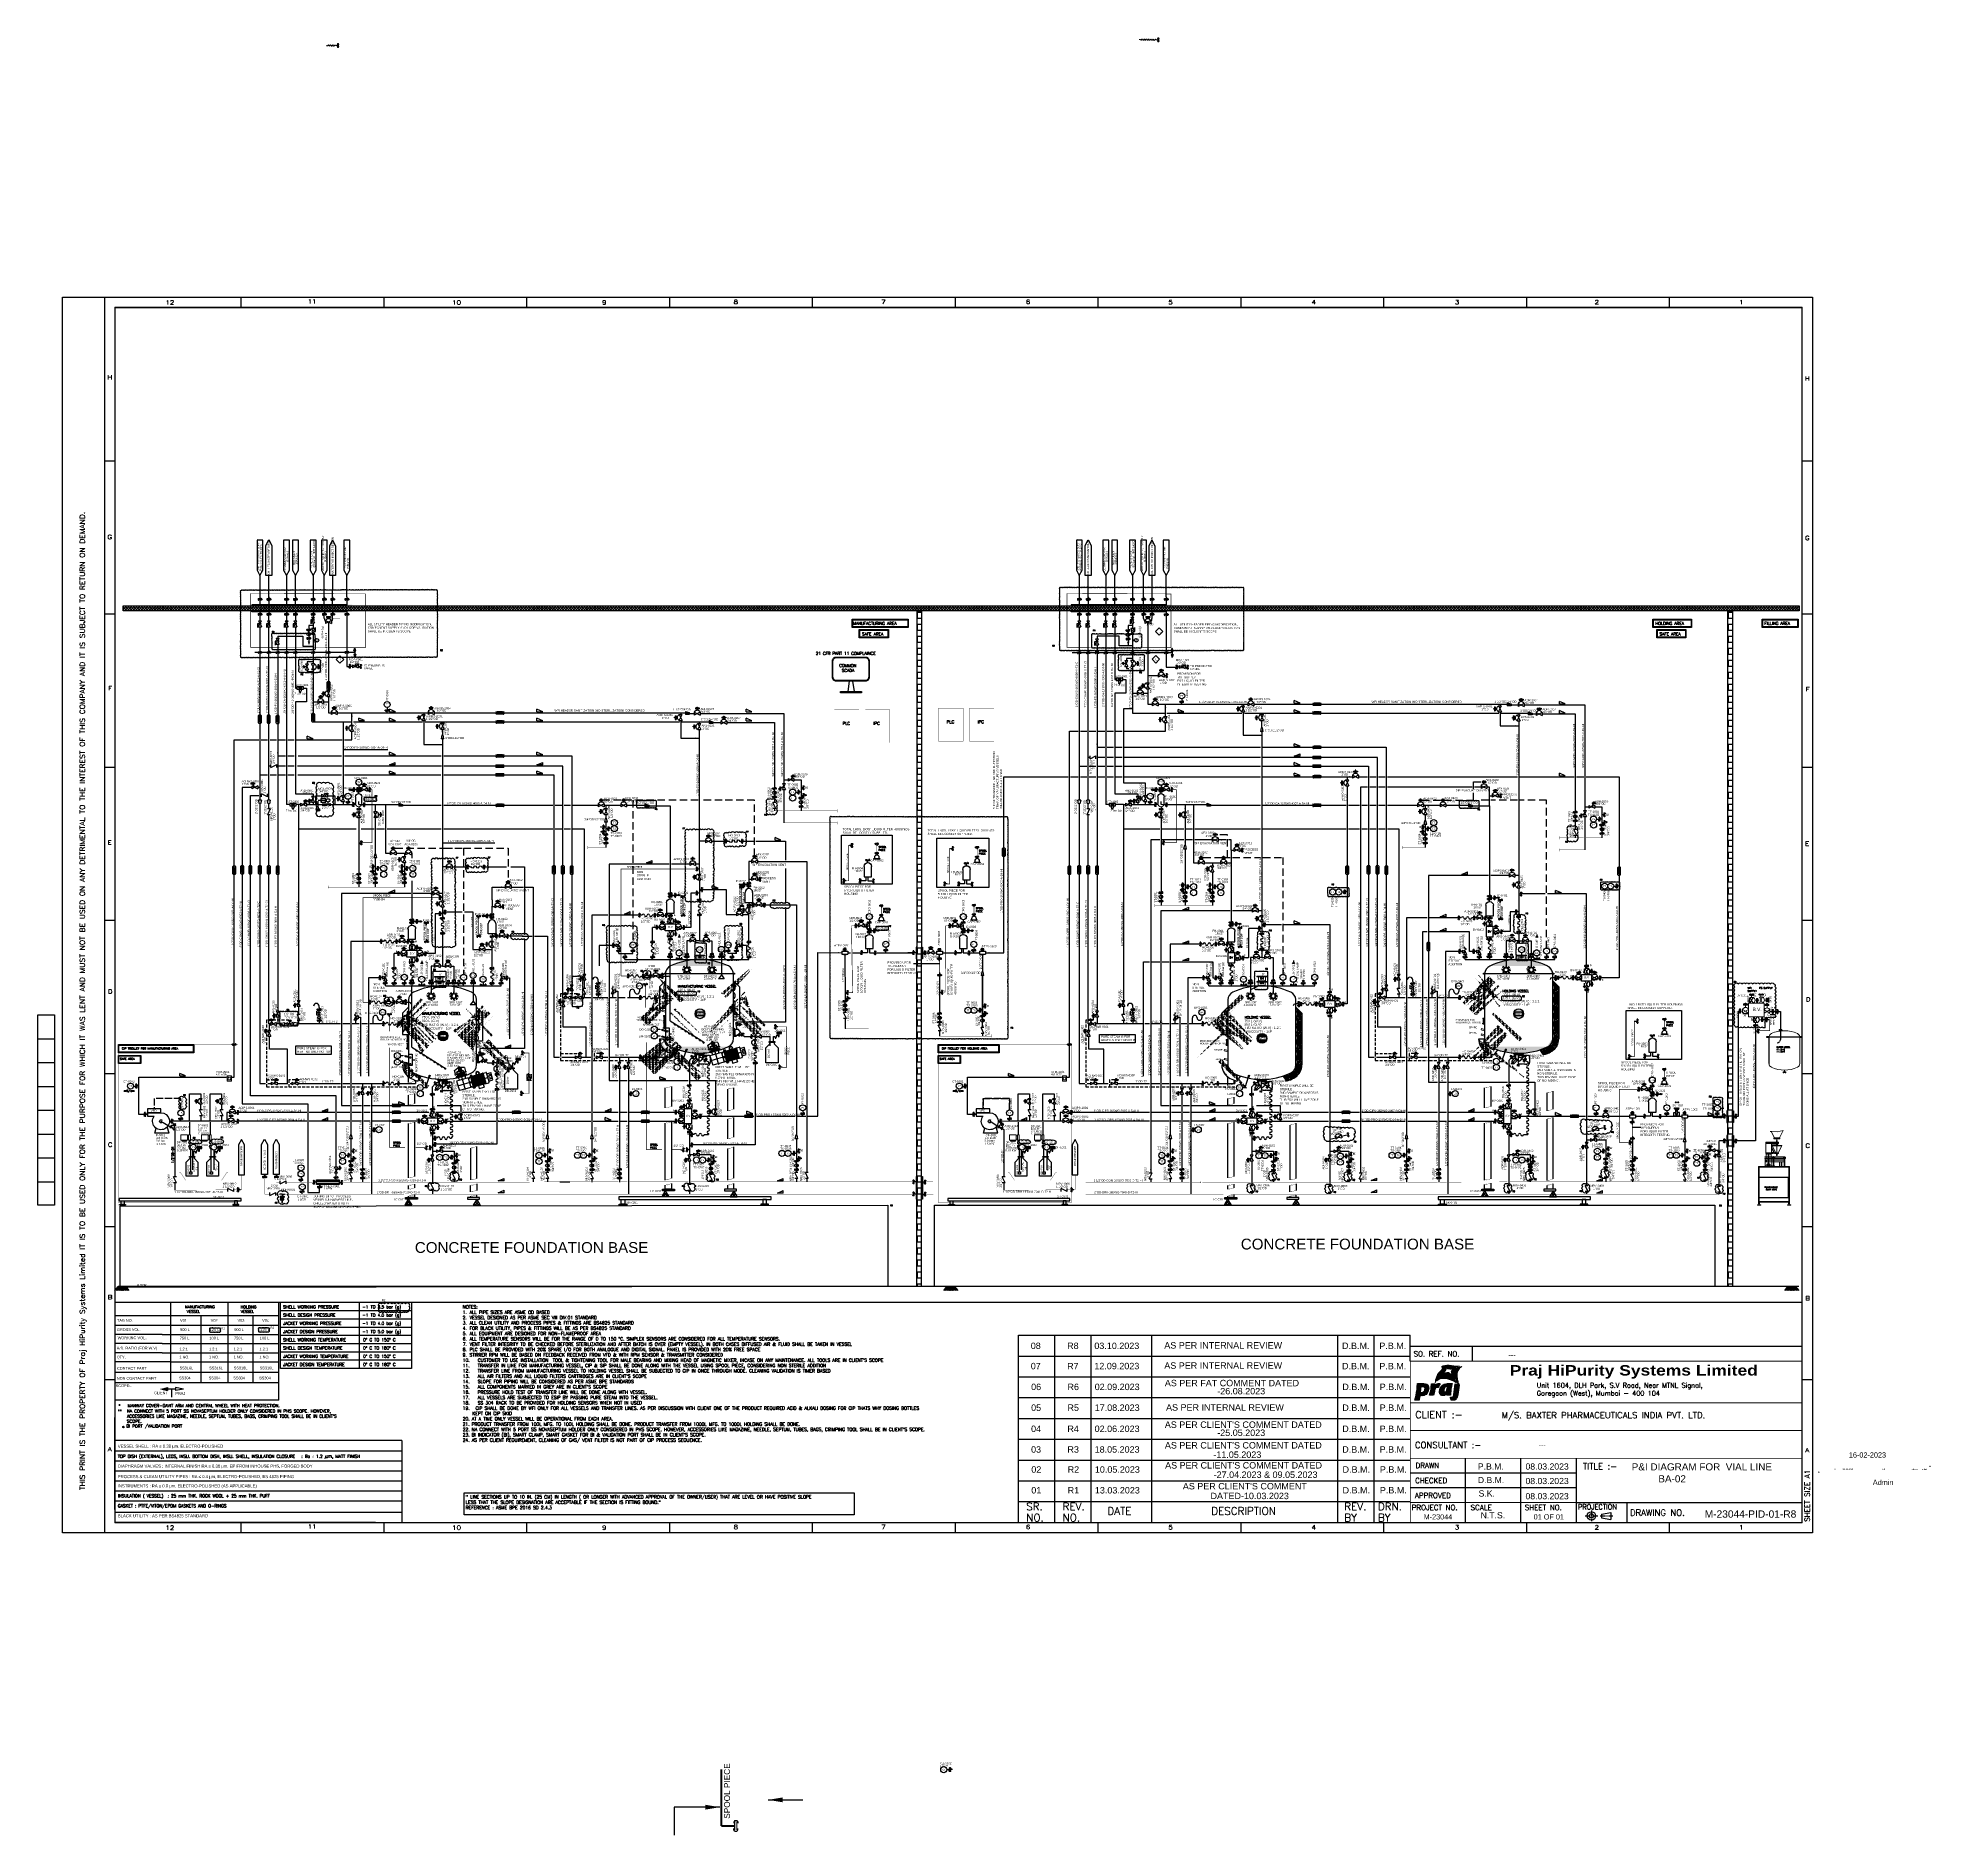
# Model space of a CAD drawing. Header units: millimetres. Extents: x -6754 to 5895, y -4820 to 1016.
# Drawn here: x -4102 to -896, y -3083 to -37 of the extents above; entities that cross this region are included whole.
import ezdxf
from ezdxf.enums import TextEntityAlignment as Align

# ---------------------------------------------------------------- set-up
doc = ezdxf.new("R2010")
doc.units = ezdxf.units.MM
for name, pattern in [('ACAD_ISO02W100', [15, 12, -3]), ('ACAD_ISO04W100', [30.5, 24, -3, 0.5, -3]), ('CENTER', [2, 1.25, -0.25, 0.25, -0.25]), ('HIDDEN', [0.375, 0.25, -0.125])]:
    doc.linetypes.add(name, pattern=pattern)
doc.layers.get('0').update_dxf_attribs({"linetype": 'CONTINUOUS'})
for name, color, linetype in [('$PHI_TITL_3', 6, 'CONTINUOUS'), ('$PHI_TITL_4', 3, 'CONTINUOUS'), ('$PHI_TITL_418-25', 3, 'CONTINUOUS'), ('$PHI_TITL_425-35', 2, 'CONTINUOUS'), ('A---CREFD------', 7, 'CONTINUOUS'), ('A---CREFD-TEXT-25-35', 2, 'CONTINUOUS'), ('A---SIGLD-CONN-EL', 7, 'CONTINUOUS'), ('BLOCK', 7, 'CONTINUOUS'), ('can_move', 7, 'CONTINUOUS'), ('E---INDID------', 7, 'CONTINUOUS'), ('E---INDID-TEXT-25-35', 2, 'CONTINUOUS'), ('Layer 1', 7, 'CONTINUOUS'), ('P---AGITD------', 7, 'CONTINUOUS'), ('P---AGITD-TEXT-18-25', 3, 'CONTINUOUS'), ('P---AGITD-TEXT-25-35', 2, 'CONTINUOUS'), ('P---HEXCB-PPHEX-0901', 7, 'CONTINUOUS'), ('P---HEXCD-TEXT-25-35', 2, 'CONTINUOUS'), ('P---MWAYD------', 7, 'CONTINUOUS'), ('P---PEQID------', 7, 'CONTINUOUS'), ('P---PEQID-TEXT-25-35', 2, 'CONTINUOUS'), ('P---PFLGD------', 7, 'CONTINUOUS'), ('P---PFLTD------', 7, 'CONTINUOUS'), ('P---PFLTD-TEXT-18-25', 3, 'CONTINUOUS'), ('P---PFLTD-TEXT-25-35', 2, 'CONTINUOUS'), ('P---PHOSD-TEXT-25-35', 2, 'CONTINUOUS'), ('P---PLINB-3', 7, 'CONTINUOUS'), ('P---PLINB-32002', 7, 'CONTINUOUS'), ('P---PLINB-32004', 7, 'CONTINUOUS'), ('P---PLINB-32011', 7, 'CONTINUOUS'), ('P---PLINB-32013', 7, 'CONTINUOUS'), ('P---PLINB-62002', 7, 'CONTINUOUS'), ('P---PLINB-62023', 7, 'CONTINUOUS'), ('P---PLINB-62028', 7, 'CONTINUOUS'), ('P---PLINB-62038', 7, 'CONTINUOUS'), ('P---PLINB-62040', 7, 'CONTINUOUS'), ('P---PLINB-62042', 7, 'CONTINUOUS'), ('P---PLINB-ACS002', 7, 'CONTINUOUS'), ('P---PLINB-ACS011', 7, 'CONTINUOUS'), ('P---PLINB-ALS002', 7, 'CONTINUOUS'), ('P---PLINB-ALS011', 7, 'CONTINUOUS'), ('P---PLINB-CA003', 7, 'CONTINUOUS'), ('P---PLINB-CA005', 7, 'CONTINUOUS'), ('P---PLINB-CA006', 7, 'CONTINUOUS'), ('P---PLINB-CA011', 7, 'CONTINUOUS'), ('P---PLINB-CA013', 7, 'CONTINUOUS'), ('P---PLINB-CA015', 7, 'CONTINUOUS'), ('P---PLINB-CA029', 7, 'CONTINUOUS'), ('P---PLINB-CA037', 7, 'CONTINUOUS'), ('P---PLINB-CA040', 7, 'CONTINUOUS'), ('P---PLINB-CA042', 7, 'CONTINUOUS'), ('P---PLINB-CA044', 7, 'CONTINUOUS'), ('P---PLINB-CA046', 7, 'CONTINUOUS'), ('P---PLINB-CA048', 7, 'CONTINUOUS'), ('P---PLINB-CA050', 7, 'CONTINUOUS'), ('P---PLINB-CA052', 7, 'CONTINUOUS'), ('P---PLINB-CHWR006', 7, 'CONTINUOUS'), ('P---PLINB-CHWR020', 7, 'CONTINUOUS'), ('P---PLINB-CHWR027', 7, 'CONTINUOUS'), ('P---PLINB-CHWR030', 7, 'CONTINUOUS'), ('P---PLINB-CHWR032', 7, 'CONTINUOUS'), ('P---PLINB-CHWR035', 7, 'CONTINUOUS'), ('P---PLINB-CHWR037', 7, 'CONTINUOUS'), ('P---PLINB-CHWR039', 7, 'CONTINUOUS'), ('P---PLINB-CHWR041', 7, 'CONTINUOUS'), ('P---PLINB-CHWR043', 7, 'CONTINUOUS'), ('P---PLINB-CHWR045', 7, 'CONTINUOUS'), ('P---PLINB-CHWR047', 7, 'CONTINUOUS'), ('P---PLINB-CHWS005', 7, 'CONTINUOUS'), ('P---PLINB-CHWS009', 7, 'CONTINUOUS'), ('P---PLINB-CHWS01', 7, 'CONTINUOUS'), ('P---PLINB-CHWS011', 7, 'CONTINUOUS'), ('P---PLINB-CHWS013', 7, 'CONTINUOUS'), ('P---PLINB-CHWS021', 7, 'CONTINUOUS'), ('P---PLINB-CHWS028', 7, 'CONTINUOUS'), ('P---PLINB-CHWS030', 7, 'CONTINUOUS'), ('P---PLINB-CHWS032', 7, 'CONTINUOUS'), ('P---PLINB-CHWS034', 7, 'CONTINUOUS'), ('P---PLINB-CHWS036', 7, 'CONTINUOUS'), ('P---PLINB-CIPS003', 7, 'CONTINUOUS'), ('P---PLINB-CIPS005', 7, 'CONTINUOUS'), ('P---PLINB-CIPS008', 7, 'CONTINUOUS'), ('P---PLINB-CIPS012', 7, 'CONTINUOUS'), ('P---PLINB-CIPS014', 7, 'CONTINUOUS'), ('P---PLINB-CIPS024', 7, 'CONTINUOUS'), ('P---PLINB-CIPS038', 7, 'CONTINUOUS'), ('P---PLINB-CIPS040', 7, 'CONTINUOUS'), ('P---PLINB-CIPS055', 7, 'CONTINUOUS'), ('P---PLINB-CIPS096', 7, 'CONTINUOUS'), ('P---PLINB-CIPS100', 7, 'CONTINUOUS'), ('P---PLINB-CIPS104', 7, 'CONTINUOUS'), ('P---PLINB-CIPS106', 7, 'CONTINUOUS'), ('P---PLINB-CIPS112', 7, 'CONTINUOUS'), ('P---PLINB-CIPS114', 7, 'CONTINUOUS'), ('P---PLINB-CIPS119', 7, 'CONTINUOUS'), ('P---PLINB-CON003', 7, 'CONTINUOUS'), ('P---PLINB-CON004', 7, 'CONTINUOUS'), ('P---PLINB-CON010', 7, 'CONTINUOUS'), ('P---PLINB-CON012', 7, 'CONTINUOUS'), ('P---PLINB-DR-A002', 7, 'CONTINUOUS'), ('P---PLINB-DR-A003', 7, 'CONTINUOUS'), ('P---PLINB-DR-A008', 7, 'CONTINUOUS'), ('P---PLINB-DR-A013', 7, 'CONTINUOUS'), ('P---PLINB-DR-A015', 7, 'CONTINUOUS'), ('P---PLINB-DR-A017', 7, 'CONTINUOUS'), ('P---PLINB-DR-A019', 7, 'CONTINUOUS'), ('P---PLINB-DR-A021', 7, 'CONTINUOUS'), ('P---PLINB-DR-A052', 7, 'CONTINUOUS'), ('P---PLINB-DR-A054', 7, 'CONTINUOUS'), ('P---PLINB-DR-A056', 7, 'CONTINUOUS'), ('P---PLINB-DR-A058', 7, 'CONTINUOUS'), ('P---PLINB-DR-A060', 7, 'CONTINUOUS'), ('P---PLINB-DR-A062', 7, 'CONTINUOUS'), ('P---PLINB-DR-A064', 7, 'CONTINUOUS'), ('P---PLINB-DR-A066', 7, 'CONTINUOUS'), ('P---PLINB-DR-A068', 7, 'CONTINUOUS'), ('P---PLINB-DRH002', 7, 'CONTINUOUS'), ('P---PLINB-DRH003', 7, 'CONTINUOUS'), ('P---PLINB-DRH005', 7, 'CONTINUOUS'), ('P---PLINB-DRH009', 7, 'CONTINUOUS'), ('P---PLINB-DRH013', 7, 'CONTINUOUS'), ('P---PLINB-DRH016', 7, 'CONTINUOUS'), ('P---PLINB-DRH021', 7, 'CONTINUOUS'), ('P---PLINB-DRH024', 7, 'CONTINUOUS'), ('P---PLINB-DRH026', 7, 'CONTINUOUS'), ('P---PLINB-DRH029', 7, 'CONTINUOUS'), ('P---PLINB-DRH046', 7, 'CONTINUOUS'), ('P---PLINB-DRH048', 7, 'CONTINUOUS'), ('P---PLINB-DRH052', 7, 'CONTINUOUS'), ('P---PLINB-DRH054', 7, 'CONTINUOUS'), ('P---PLINB-DRH055', 7, 'CONTINUOUS'), ('P---PLINB-DRH056', 7, 'CONTINUOUS'), ('P---PLINB-DRH058', 7, 'CONTINUOUS'), ('P---PLINB-DRH060', 7, 'CONTINUOUS'), ('P---PLINB-DRH062', 7, 'CONTINUOUS'), ('P---PLINB-DRH065', 7, 'CONTINUOUS'), ('P---PLINB-DRH067', 7, 'CONTINUOUS'), ('P---PLINB-DRH069', 7, 'CONTINUOUS'), ('P---PLINB-DRH071', 7, 'CONTINUOUS'), ('P---PLINB-DRH082', 7, 'CONTINUOUS'), ('P---PLINB-DRH118', 7, 'CONTINUOUS'), ('P---PLINB-DRH120', 7, 'CONTINUOUS'), ('P---PLINB-DRH137', 7, 'CONTINUOUS'), ('P---PLINB-DRH139', 7, 'CONTINUOUS'), ('P---PLINB-DRH141', 7, 'CONTINUOUS'), ('P---PLINB-DRH182', 7, 'CONTINUOUS'), ('P---PLINB-DRH184', 7, 'CONTINUOUS'), ('P---PLINB-DRH191', 7, 'CONTINUOUS'), ('P---PLINB-DRH193', 7, 'CONTINUOUS'), ('P---PLINB-DRH195', 7, 'CONTINUOUS'), ('P---PLINB-DRH199', 7, 'CONTINUOUS'), ('P---PLINB-DRH201', 7, 'CONTINUOUS'), ('P---PLINB-DRH205', 7, 'CONTINUOUS'), ('P---PLINB-DRH207', 7, 'CONTINUOUS'), ('P---PLINB-DRH209', 7, 'CONTINUOUS'), ('P---PLINB-DRH211', 7, 'CONTINUOUS'), ('P---PLINB-DRH213', 7, 'CONTINUOUS'), ('P---PLINB-DRH215', 7, 'CONTINUOUS'), ('P---PLINB-DRH217', 7, 'CONTINUOUS'), ('P---PLINB-DRH219', 7, 'CONTINUOUS'), ('P---PLINB-DRH221', 7, 'CONTINUOUS'), ('P---PLINB-DRH223', 7, 'CONTINUOUS'), ('P---PLINB-DRH225', 7, 'CONTINUOUS'), ('P---PLINB-DRH227', 7, 'CONTINUOUS'), ('P---PLINB-DRH229', 7, 'CONTINUOUS'), ('P---PLINB-DRH231', 7, 'CONTINUOUS'), ('P---PLINB-DRH233', 7, 'CONTINUOUS'), ('P---PLINB-DRH235', 7, 'CONTINUOUS'), ('P---PLINB-DRH237', 7, 'CONTINUOUS'), ('P---PLINB-DRH242', 7, 'CONTINUOUS'), ('P---PLINB-DRH245', 7, 'CONTINUOUS'), ('P---PLINB-DRH248', 7, 'CONTINUOUS'), ('P---PLINB-DROD003', 7, 'CONTINUOUS'), ('P---PLINB-DROD004', 7, 'CONTINUOUS'), ('P---PLINB-DROD006', 7, 'CONTINUOUS'), ('P---PLINB-DROD008', 7, 'CONTINUOUS'), ('P---PLINB-DROD010', 7, 'CONTINUOUS'), ('P---PLINB-DROD014', 7, 'CONTINUOUS'), ('P---PLINB-DROD016', 7, 'CONTINUOUS'), ('P---PLINB-DROD018', 7, 'CONTINUOUS'), ('P---PLINB-DROD020', 7, 'CONTINUOUS'), ('P---PLINB-DROD021', 7, 'CONTINUOUS'), ('P---PLINB-DROD022', 7, 'CONTINUOUS'), ('P---PLINB-DROD024', 7, 'CONTINUOUS'), ('P---PLINB-DROD026', 7, 'CONTINUOUS'), ('P---PLINB-DROD028', 7, 'CONTINUOUS'), ('P---PLINB-DROD036', 7, 'CONTINUOUS'), ('P---PLINB-DROD060', 7, 'CONTINUOUS'), ('P---PLINB-DROD062', 7, 'CONTINUOUS'), ('P---PLINB-DROD088', 7, 'CONTINUOUS'), ('P---PLINB-DROD090', 7, 'CONTINUOUS'), ('P---PLINB-DROD092', 7, 'CONTINUOUS'), ('P---PLINB-DROD094', 7, 'CONTINUOUS'), ('P---PLINB-DROD096', 7, 'CONTINUOUS'), ('P---PLINB-DROD100', 7, 'CONTINUOUS'), ('P---PLINB-DROD106', 7, 'CONTINUOUS'), ('P---PLINB-DROD108', 7, 'CONTINUOUS'), ('P---PLINB-DROD114', 7, 'CONTINUOUS'), ('P---PLINB-DROD122', 7, 'CONTINUOUS'), ('P---PLINB-EX008', 7, 'CONTINUOUS'), ('P---PLINB-EX011', 7, 'CONTINUOUS'), ('P---PLINB-EX042', 7, 'CONTINUOUS'), ('P---PLINB-N2002', 7, 'CONTINUOUS'), ('P---PLINB-N2007', 7, 'CONTINUOUS'), ('P---PLINB-N201', 7, 'CONTINUOUS'), ('P---PLINB-N2016', 7, 'CONTINUOUS'), ('P---PLINB-N2018', 7, 'CONTINUOUS'), ('P---PLINB-N2042', 7, 'CONTINUOUS'), ('P---PLINB-N2044', 7, 'CONTINUOUS'), ('P---PLINB-N2046', 7, 'CONTINUOUS'), ('P---PLINB-N2048', 7, 'CONTINUOUS'), ('P---PLINB-P004', 7, 'CONTINUOUS'), ('P---PLINB-P018', 7, 'CONTINUOUS'), ('P---PLINB-P024', 7, 'CONTINUOUS'), ('P---PLINB-P043', 7, 'CONTINUOUS'), ('P---PLINB-P045', 7, 'CONTINUOUS'), ('P---PLINB-P047', 7, 'CONTINUOUS'), ('P---PLINB-P049', 7, 'CONTINUOUS'), ('P---PLINB-P108', 7, 'CONTINUOUS'), ('P---PLINB-P190', 7, 'CONTINUOUS'), ('P---PLINB-P232', 7, 'CONTINUOUS'), ('P---PLINB-P234', 7, 'CONTINUOUS'), ('P---PLINB-P236', 7, 'CONTINUOUS'), ('P---PLINB-P238', 7, 'CONTINUOUS'), ('P---PLINB-P240', 7, 'CONTINUOUS'), ('P---PLINB-P252', 7, 'CONTINUOUS'), ('P---PLINB-P256', 7, 'CONTINUOUS'), ('P---PLINB-P258', 7, 'CONTINUOUS'), ('P---PLINB-P260', 7, 'CONTINUOUS'), ('P---PLINB-P262', 7, 'CONTINUOUS'), ('P---PLINB-P264', 7, 'CONTINUOUS'), ('P---PLINB-P268', 7, 'CONTINUOUS'), ('P---PLINB-P328', 7, 'CONTINUOUS'), ('P---PLINB-P334', 7, 'CONTINUOUS'), ('P---PLINB-P336', 7, 'CONTINUOUS'), ('P---PLINB-P342', 7, 'CONTINUOUS'), ('P---PLINB-P346', 7, 'CONTINUOUS'), ('P---PLINB-PRO002', 7, 'CONTINUOUS'), ('P---PLINB-PRO006', 7, 'CONTINUOUS'), ('P---PLINB-PRO007', 7, 'CONTINUOUS'), ('P---PLINB-PRO009', 7, 'CONTINUOUS'), ('P---PLINB-PRO012', 7, 'CONTINUOUS'), ('P---PLINB-PRO026', 7, 'CONTINUOUS'), ('P---PLINB-PRO035', 7, 'CONTINUOUS'), ('P---PLINB-PRO037', 7, 'CONTINUOUS'), ('P---PLINB-PRO039', 7, 'CONTINUOUS'), ('P---PLINB-PRO043', 7, 'CONTINUOUS'), ('P---PLINB-PRO045', 7, 'CONTINUOUS'), ('P---PLINB-PRO049', 7, 'CONTINUOUS'), ('P---PLINB-PRO052', 7, 'CONTINUOUS'), ('P---PLINB-PS003', 7, 'CONTINUOUS'), ('P---PLINB-PS010', 7, 'CONTINUOUS'), ('P---PLINB-PS014', 7, 'CONTINUOUS'), ('P---PLINB-PS019', 7, 'CONTINUOUS'), ('P---PLINB-PS02', 7, 'CONTINUOUS'), ('P---PLINB-PS021', 7, 'CONTINUOUS'), ('P---PLINB-PS023', 7, 'CONTINUOUS'), ('P---PLINB-PS036', 7, 'CONTINUOUS'), ('P---PLINB-PS038', 7, 'CONTINUOUS'), ('P---PLINB-PS040', 7, 'CONTINUOUS'), ('P---PLINB-PS044', 7, 'CONTINUOUS'), ('P---PLINB-PS052', 7, 'CONTINUOUS'), ('P---PLINB-PS091', 7, 'CONTINUOUS'), ('P---PLINB-PS094', 7, 'CONTINUOUS'), ('P---PLINB-PS096', 7, 'CONTINUOUS'), ('P---PLINB-PS098', 7, 'CONTINUOUS'), ('P---PLINB-PS102', 7, 'CONTINUOUS'), ('P---PLINB-PS104', 7, 'CONTINUOUS'), ('P---PLINB-PS108', 7, 'CONTINUOUS'), ('P---PLINB-PS110', 7, 'CONTINUOUS'), ('P---PLINB-PS116', 7, 'CONTINUOUS'), ('P---PLINB-PS120', 7, 'CONTINUOUS'), ('P---PLINB-PS122', 7, 'CONTINUOUS'), ('P---PLINB-PS124', 7, 'CONTINUOUS'), ('P---PLINB-VC008', 7, 'CONTINUOUS'), ('P---PLINB-VC018', 7, 'CONTINUOUS'), ('P---PLINB-WFIR003', 7, 'CONTINUOUS'), ('P---PLINB-WFIR008', 7, 'CONTINUOUS'), ('P---PLINB-WFIS002', 7, 'CONTINUOUS'), ('P---PLINB-WFIS004', 7, 'CONTINUOUS'), ('P---PLINB-WFIS011', 7, 'CONTINUOUS'), ('P---PLINB-WFIS025', 7, 'CONTINUOUS'), ('P---PLINB-WFIS028', 7, 'CONTINUOUS'), ('P---PLINB-WFIS032', 7, 'CONTINUOUS'), ('P---PLINB-WFIS034', 7, 'CONTINUOUS'), ('P---PLINB-WFIS036', 7, 'CONTINUOUS'), ('P---PLIND-TEXT-25-35', 2, 'CONTINUOUS'), ('P---PREDD-TEXT-18-25', 3, 'CONTINUOUS'), ('P---PUMPD------', 7, 'CONTINUOUS'), ('P---PUMPD-TEXT-18-25', 3, 'CONTINUOUS'), ('P---PUMPD-TEXT-25-35', 2, 'CONTINUOUS'), ('P---PVL3D-TEXT-25-35', 2, 'CONTINUOUS'), ('P---PVL4D------', 7, 'CONTINUOUS'), ('P---PVL4D-TEXT-25-35', 2, 'CONTINUOUS'), ('P---PVLSD------', 7, 'CONTINUOUS'), ('P---PVLSD-TEXT-18-25', 3, 'CONTINUOUS'), ('P---PVLSD-TEXT-25-35', 2, 'CONTINUOUS'), ('P---STRND------', 7, 'CONTINUOUS'), ('P---STRND-TEXT-18-25', 3, 'CONTINUOUS'), ('P---STRND-TEXT-25-35', 2, 'CONTINUOUS'), ('P---TANKB-V01', 7, 'CONTINUOUS'), ('P---TANKB-V02', 7, 'CONTINUOUS'), ('P---TANKB-V03', 7, 'CONTINUOUS'), ('P---TANKB-V04', 7, 'CONTINUOUS'), ('P---TANKB-V05', 7, 'CONTINUOUS'), ('P---TANKB-V09', 7, 'CONTINUOUS'), ('P---TANKB-V10', 7, 'CONTINUOUS'), ('P---TANKD-TEXT-25-35', 2, 'CONTINUOUS'), ('PID_Text', 7, 'CONTINUOUS'), ('PP_1_1_13', 4, 'CONTINUOUS'), ('PP_7_3_812', 4, 'CONTINUOUS'), ('R2', 1, 'CONTINUOUS'), ('SETS', 7, 'CONTINUOUS'), ('SHEET', 7, 'CONTINUOUS'), ('TRANS_IN', 7, 'CONTINUOUS'), ('VALVE', 6, 'CONTINUOUS'), ('valves', 3, 'CONTINUOUS'), ('VESSEL', 7, 'CONTINUOUS')]:
    doc.layers.add(name, color=color, linetype=linetype)
for name, color, linetype, lineweight in [('AM_8', 1, 'CONTINUOUS', 15), ('DIM WORKING', 6, 'CONTINUOUS', 20), ('MACHINE', 8, 'CONTINUOUS', 15)]:
    doc.layers.add(name, color=color, linetype=linetype, lineweight=lineweight)
doc.styles.add('ISO', font='isocp')
doc.styles.add('ROMANS', font='romans.shx')
doc.styles.add('ROMANT', font='romant.shx')
doc.styles.add('SANSSERIFBOLD', font='sasb____.pfb')
doc.styles.get("Standard").update_dxf_attribs({"font": 'arial.ttf'})
doc.linetypes.add('ZIGZAG', pattern='A,0.00254,-5.08,[131,ltypeshp.shx,S=5.08,R=0,X=-5.08,Y=0],-10.16,[131,ltypeshp.shx,S=5.08,R=180,X=5.08,Y=0],-5.08', length=20.32254)
doc.dimstyles.new('AM_ANSI$7', dxfattribs={"dimtxt": 0.12, "dimasz": 0.12, "dimexe": 0.1, "dimexo": 0.05, "dimgap": 0.06, "dimtad": 0, "dimtih": 1, "dimtoh": 1, "dimdec": 4, "dimzin": 7, "dimdsep": 46, "dimtxsty": 'Standard', "dimcen": 0, "dimclrd": 256, "dimclre": 256, "dimclrt": 2, "dimadec": 0, "dimazin": 2, "dimtp": 0.1, "dimtm": 0.1, "dimtfac": 0.71, "dimtdec": 4, "dimtofl": 0, "dimtmove": 0, "dimatfit": 3, "dimfxl": 1, "dimtolj": 1, "dimtzin": 7, "dimlwd": -1, "dimlwe": -1, "dimarcsym": 1})
doc.dimstyles.new('ISO-25', dxfattribs={"dimtxt": 2.5, "dimasz": 2.5, "dimexe": 1.25, "dimexo": 0.625, "dimtad": 1, "dimdec": 4, "dimdsep": 46, "dimlunit": 6, "dimtxsty": 'Standard', "dimcen": 2.5, "dimadec": 0, "dimazin": 0, "dimtfac": 1, "dimtdec": 4, "dimtmove": 0, "dimatfit": 3, "dimfxl": 1, "dimtolj": 1, "dimtzin": 0, "dimarcsym": 0})
doc.dimstyles.get("Standard").update_dxf_attribs({"dimtxt": 2.5, "dimasz": 2.5, "dimexe": 1.25, "dimexo": 0.625, "dimtad": 1, "dimdec": 4, "dimdsep": 46, "dimlunit": 6, "dimtxsty": 'Standard', "dimcen": 2.5, "dimadec": 0, "dimazin": 0, "dimtfac": 1, "dimtdec": 4, "dimtmove": 0, "dimatfit": 3, "dimfxl": 1, "dimtolj": 1, "dimtzin": 0, "dimarcsym": 0})
pattern_1 = [(45, (708908577.5891, 361984327.2978), (0, 2.4091757430243), [5.110633514888, -1.703544504963]), (135, (708908578.7937, 361984328.5024), (2e-16, 2.4091757430243), [5.110633514888, -1.703544504963])]

# ---------------------------------------------------------------- blocks, each defined once
blk = doc.blocks.new('A$C01EA5890')
for p, q in [((0, 47.8), (8.4, 54.6)), ((3, 39), (0, 47.8)), ((1.8, 37.7), (29, 47.1)), ((6.3, 44.3), (21.4, 49.5)), ((7.3, 45.5), (19.8, 49.8)), ((8.2, 55.4), (13, 57.1)), ((8.2, 55.4), (10.3, 49.4)), ((9.6, 59), (29, 3.2)), ((9.7, 46.7), (9.8, 46.3)), ((11, 48.8), (9.8, 47.4)), ((11.5, 55.7), (10.2, 55.3)), ((10.2, 55.3), (15.2, 52.9)), ((10.3, 49.4), (15.1, 51)), ((10.7, 49.5), (11, 48.8)), ((11, 48.8), (14.9, 50.1)), ((11.5, 55.7), (16, 53.5)), ((13, 57.1), (15.1, 51)), ((24.1, 56.2), (13.3, 56.3)), ((14.6, 50.9), (14.9, 50.1)), ((14.9, 50.1), (16.6, 49.8)), ((15.2, 52.9), (16.8, 44.4)), ((16, 53.5), (17.8, 44.1)), ((17.2, 49.3), (17.3, 49)), ((19.8, 49.8), (21.4, 49.5)), ((22.9, 45), (21.4, 49.5)), ((27.2, 47.4), (22.9, 45)), ((24.1, 56.2), (27.2, 47.4)), ((29, 47.1), (28, 45.1)), ((70.2, 45.5), (76.2, 47.6)), ((85.7, 25.2), (78.2, 46.6)), ((78.9, 44.7), (88.7, 48)), ((94.7, 30.6), (88.7, 48)), ((1.8, 37.7), (3.8, 36.7)), ((3, 39), (7.8, 39.8)), ((28, 45.1), (3.8, 36.7)), ((29.3, 41.3), (5.1, 33)), ((5.1, 33), (5.7, 31.5)), ((29.8, 39.8), (5.7, 31.5)), ((6.2, 29.9), (5.7, 31.5)), ((30.3, 38.3), (6.2, 29.9)), ((7.3, 45.5), (6.3, 44.3)), ((7.8, 39.8), (6.3, 44.3)), ((34.2, 32.1), (7, 22.6)), ((7, 22.6), (14.9, 0)), ((25.7, 41.8), (7.6, 35.5)), ((7.6, 35.5), (8.2, 34)), ((22.9, 45), (7.8, 39.8)), ((47.2, 23.9), (9.4, 10.8)), ((9.9, 38.8), (10.7, 36.6)), ((10, 31.3), (13.9, 25)), ((14.3, 42.1), (16.8, 44.4)), ((42, 9.4), (14.9, 0)), ((16.4, 42.8), (17.8, 44.1)), ((21.9, 43), (22.7, 40.8)), ((25.7, 41.8), (26.3, 40.3)), ((26.6, 37), (27.3, 29.7)), ((29.3, 41.3), (29.8, 39.8)), ((30.3, 38.3), (29.8, 39.8)), ((34.2, 32.1), (42, 9.4)), ((35.2, 29), (39.6, 35)), ((40.4, 38.4), (38.6, 37.8)), ((38.6, 37.8), (49.1, 7.6)), ((42.1, 36.1), (38.8, 34.9)), ((41, 36.7), (39.2, 36.1)), ((39.7, 22.9), (45.2, 24.8)), ((39.7, 22.9), (40.7, 20)), ((41.7, 34.9), (39.8, 34.3)), ((40.2, 21.4), (82, 35.9)), ((40.4, 38.4), (50.9, 8.3)), ((40.4, 35.5), (44.9, 37)), ((40.7, 20), (46.2, 21.9)), ((42.5, 39.1), (41, 38.6)), ((41, 38.6), (51.4, 8.4)), ((41, 12.4), (48.1, 10.4)), ((41.6, 36.9), (43.1, 37.4)), ((42.2, 35.1), (43.7, 35.6)), ((42.3, 33.2), (42.8, 33.3)), ((42.3, 33.2), (49.1, 13.5)), ((42.5, 39.1), (52.9, 9)), ((44.6, 33.1), (46.1, 33.6)), ((45.5, 35.3), (52.9, 13.9)), ((46.5, 37.3), (68.7, 45)), ((46.5, 37.3), (55, 12.9)), ((47, 35.8), (69.2, 43.5)), ((50.7, 11.2), (47.4, 10)), ((47.5, 34.3), (69.7, 42)), ((49.7, 11.8), (47.9, 11.2)), ((48, 32.8), (70.2, 40.5)), ((50.3, 10), (48.5, 9.4)), ((48.6, 31.3), (70.8, 39)), ((49, 10.6), (53.5, 12.1)), ((49.1, 29.8), (71.3, 37.5)), ((49.1, 13.5), (49.6, 13.7)), ((50.9, 8.3), (49.1, 7.6)), ((49.6, 28.3), (71.8, 36)), ((50.1, 26.8), (72.3, 34.5)), ((50.2, 12), (51.7, 12.5)), ((50.8, 15), (52.3, 15.5)), ((50.8, 10.2), (52.3, 10.7)), ((51.3, 23.4), (73.5, 31.1)), ((51.4, 8.4), (52.9, 9)), ((51.8, 21.9), (74, 29.6)), ((52.3, 20.4), (74.5, 28.1)), ((52.9, 18.9), (75, 26.6)), ((53.4, 17.4), (75.6, 25.1)), ((53.9, 15.9), (76.1, 23.6)), ((54.4, 14.4), (76.6, 22.1)), ((55, 12.9), (77.1, 20.6)), ((60.4, 14.8), (62.8, 7.7)), ((62.8, 7.7), (74.2, 11.6)), ((68.7, 45), (77.1, 20.6)), ((78.6, 21.1), (70.2, 45.5)), ((71.7, 18.7), (74.2, 11.6)), ((78.6, 21.1), (84.7, 23.2)), ((85, 27.2), (94.7, 30.6))]:
    blk.add_line(p, q)
for centre, radius, start, end in [((10.8, 55.5), 2.15, 40.6936, 177.5564), ((10.4, 46.9), 0.799, 139.125, 199.125), ((16.5, 49), 0.799, 19.125, 79.125), ((56.5, 44.1), 4.39, 333.964, 244.286), ((56.5, 44.1), 3.59, 319.0515, 259.1986), ((76.7, 46.1), 1.6, 19.125, 109.125), ((47, 35.8), 1.6, 109.125, 199.125), ((54.4, 14.4), 1.6, 199.125, 289.125), ((69.2, 43.5), 1.6, 19.125, 109.125), ((76.6, 22.1), 1.6, 289.125, 19.125), ((84.2, 24.7), 1.6, 289.125, 19.125)]:
    blk.add_arc(centre, radius, start, end)
blk = doc.blocks.new('phi_15862426439')
at = {"color": 0, "linetype": 'ByBlock', "xscale": 0.8324213095647792, "yscale": 0.8324213095647792, "zscale": 0.8324213095647792}
blk.add_blockref('A$C01EA5890', (-13.9, -32.2), dxfattribs=at)
at = {"flags": 1}
blk.add_attdef('PHI_CONNECTIONPOINT', (0, 0), '', height=0.1, rotation=180, dxfattribs=at)
blk.add_attdef('PHI_INSERTPOINT', (0, 0), '', height=0.1, dxfattribs=at)
for tag, p in [('TAG_PRJ', (5.9, -33.8)), ('CODE', (8.3, -37.3))]:
    blk.add_attdef(tag, p, '', height=2.5)
blk = doc.blocks.new('LD')
at = {"layer": 'VESSEL'}
h = blk.add_hatch(dxfattribs=at)
h.set_pattern_fill('ANSI37', color=256)
h.set_pattern_definition([(45, (-12459.1475, 120.827), (-2.245064, 2.245064), []), (135, (-12459.1475, 120.827), (-2.245064, -2.245064), [])])
h.paths.add_polyline_path([(1717.4, 404.9), (1711.5, 394.6), (1723.3, 394.6)])
blk.add_line((1711.5, 394.6), (1723.3, 394.6))
for q in [(1711.5, 394.6), (1723.3, 394.6)]:
    blk.add_line((1717.4, 404.9), q, dxfattribs=at)
blk = doc.blocks.new('phi_158624387111')
at = {"color": 0, "linetype": 'ByBlock'}
blk.add_blockref('LD', (-1717.1, -394.2), dxfattribs=at)
at = {"flags": 1}
blk.add_attdef('PHI_CONNECTIONPOINT', (0.3, 0.4), '', height=0.1, dxfattribs=at)
blk.add_attdef('DEVICE', (5.4, 9.2), '', height=3.5)
blk = doc.blocks.new('rgyjryjyfrjfhjgfgj')
at = {"color": 0, "linetype": 'ByBlock'}
for p, q in [((716.5, 396.9), (717.4, 397.4)), ((716.5, 395.4), (717.4, 394.9)), ((717.4, 397.4), (718.1, 397.4)), ((717.4, 394.9), (718.1, 394.9)), ((722.1, 397.4), (721.4, 397.4)), ((722.1, 394.9), (721.4, 394.9)), ((723, 396.9), (722.1, 397.4)), ((723, 395.4), (722.1, 394.9)), ((723, 395.4), (723, 396.9))]:
    blk.add_line(p, q, dxfattribs=at)
at = {"color": 6, "linetype": 'ByBlock'}
blk.add_line((719.7, 391.9), (719.7, 395.5), dxfattribs=at)
at = {"color": 1, "linetype": 'ByBlock', "lineweight": 15}
blk.add_lwpolyline([(717.2, 396.8), (722.2, 396.8)], dxfattribs=at)
at = {"color": 6, "linetype": 'ByBlock'}
blk.add_lwpolyline([(717.2, 395.5), (722.2, 395.5)], dxfattribs=at)
blk = doc.blocks.new('phi_158624437617')
at = {"color": 0, "linetype": 'ByBlock'}
blk.add_line((-3.2, 3.5), (-3.2, 4.9), dxfattribs=at)
blk.add_blockref('rgyjryjyfrjfhjgfgj', (-719.7, -391.9), dxfattribs=at)
at = {"flags": 1}
for p, rotation in [((0, 4.9), 90), ((0, 0), 270)]:
    blk.add_attdef('PHI_CONNECTIONPOINT', p, '', height=0.1, rotation=rotation, dxfattribs=at)
blk = doc.blocks.new('hhg')
at = {"color": 6}
for centre, start, end in [((385.2, 231.3), 0, 180), ((390.5, 231.3), 180, 0), ((395.9, 231.3), 0, 180), ((401.2, 231.3), 180, 0)]:
    blk.add_arc(centre, 2.66, start, end, dxfattribs=at)
blk = doc.blocks.new('phi_158624461021')
at = {"color": 0, "linetype": 'ByBlock', "xscale": 0.8, "yscale": 0.8, "zscale": 0.8}
blk.add_blockref('hhg', (-306, -185), dxfattribs=at)
at = {"flags": 1}
blk.add_attdef('PHI_CONNECTIONPOINT', (0, 0), '', height=0.08, rotation=180, dxfattribs=at)
for tag, p, height in [('CODE', (2.6, 8), 3.5), ('DNCALC', (4.9, 3.5), 2), ('DN', (4.9, 3.5), 3.5)]:
    blk.add_attdef(tag, p, '', height=height)
blk.add_attdef('PHI_CONNECTIONPOINT', (17, 0), '', height=0.08, dxfattribs=at)
blk = doc.blocks.new('jtf')
for p, q in [((183.7, 67.1), (184.5, 67.5)), ((183.7, 65.9), (183.7, 67.1)), ((183.7, 65.9), (184.5, 65.4)), ((184.5, 67.5), (185, 67.5)), ((184.5, 65.4), (185, 65.4)), ((186.4, 63.3), (186.4, 65.9)), ((188.3, 67.5), (187.7, 67.5)), ((188.3, 65.4), (187.7, 65.4)), ((189, 67.1), (188.3, 67.5)), ((189, 65.9), (188.3, 65.4)), ((189, 65.9), (189, 67.1)), ((182.4, 63.4), (183.5, 64)), ((182.4, 61.6), (182.4, 63.4)), ((182.4, 61.6), (183.5, 60.9)), ((183.5, 64), (184.3, 64)), ((183.5, 60.9), (184.3, 60.9)), ((186.4, 61.7), (186.4, 57.5)), ((189.3, 64), (188.4, 64)), ((189.3, 60.9), (188.4, 60.9)), ((190.4, 63.4), (189.3, 64)), ((190.4, 61.6), (189.3, 60.9)), ((190.4, 61.6), (190.4, 63.4))]:
    blk.add_line(p, q)
at = {"color": 6, "lineweight": 15}
for points in [[(184.3, 67), (188.4, 67)], [(183.3, 63.3), (189.5, 63.3)]]:
    blk.add_lwpolyline(points, dxfattribs=at)
at = {"color": 1}
for points in [[(184.3, 65.9), (188.4, 65.9)], [(183.3, 61.7), (189.5, 61.7)]]:
    blk.add_lwpolyline(points, dxfattribs=at)
blk = doc.blocks.new('phi_15862574930')
at = {"color": 0, "linetype": 'ByBlock'}
blk.add_blockref('jtf', (-186.4, -63.3), dxfattribs=at)
at = {"flags": 1}
for p, rotation in [((0, 3.7), 90), ((0, -5.7), 270)]:
    blk.add_attdef('PHI_CONNECTIONPOINT', p, '', height=0.1, rotation=rotation, dxfattribs=at)
blk.add_attdef('PHI_INSERTPOINT', (0, 0), '', height=0.1, dxfattribs=at)
for tag, p in [('MPLANT', (3.8, 1.8)), ('CODE', (6.2, -1.7))]:
    blk.add_attdef(tag, p, '', height=2.5)
blk = doc.blocks.new('CPG 1')
at = {"color": 0, "linetype": 'ByBlock'}
blk.add_line((2154.1, -1067.2), (2154.1, -1071.5), dxfattribs=at)
blk.add_circle((2154.1, -1062), 5.14, dxfattribs=at)
blk.add_text('CPG', height=3, rotation=359.9879, dxfattribs=at).set_placement((2149.4, -1063.6))
blk = doc.blocks.new('phi_158252447930')
at = {"color": 0, "linetype": 'ByBlock'}
blk.add_blockref('CPG 1', (-2154.1, 1071.5), dxfattribs=at)
blk.add_attdef('PLANT_BMK', (1.5, 15.3), '', height=3.2, rotation=90)
at = {"flags": 1}
for tag in ['PHI_CONNECTIONPOINT', 'PHI_INSERTPOINT']:
    blk.add_attdef(tag, (0, 0), '', height=0.1, rotation=269.9879, dxfattribs=at)
blk = doc.blocks.new('phi_15825218758')
at = {"color": 0, "linetype": 'ByBlock'}
blk.add_line((-3.2, 3.5), (-3.2, 4.9), dxfattribs=at)
blk.add_blockref('rgyjryjyfrjfhjgfgj', (-719.7, -391.9), dxfattribs=at)
at = {"flags": 1}
for p, rotation in [((0, 4.9), 90), ((0, 0), 270)]:
    blk.add_attdef('PHI_CONNECTIONPOINT', p, '', height=0.1, rotation=rotation, dxfattribs=at)
blk = doc.blocks.new('phi_158253411749')
at = {"color": 0, "linetype": 'ByBlock'}
for p, q in [((-5.3, 0), (-5.3, 14.7)), ((5.3, 0), (-5.3, 0)), ((5.3, 14.7), (5.3, 0))]:
    blk.add_line(p, q, dxfattribs=at)
blk.add_arc((0, 14.7), 5.27, 0, 180, dxfattribs=at)
at = {"flags": 1}
for p, rotation in [((0, 20), 90), ((0, 0), 270), ((3.7, 0), 270)]:
    blk.add_attdef('PHI_CONNECTIONPOINT', p, '', height=0.1, rotation=rotation, dxfattribs=at)
for tag, p in [('SIZE1_PRAJ', (9.1, 8.9)), ('CODE', (10.5, 12.9)), ('USER1', (11.3, 4.3))]:
    blk.add_attdef(tag, p, '', height=3.5)
blk = doc.blocks.new('phi_158253606254')
at = {"color": 0, "linetype": 'ByBlock'}
blk.add_line((0, 4.3), (0, 0), dxfattribs=at)
blk.add_circle((0, 9.4), 5.14, dxfattribs=at)
blk.add_text('PT', height=3, rotation=359.9879, dxfattribs=at).set_placement((-2.6, 7.8))
blk.add_attdef('PLANT_BMK', (1.5, 15.3), '', height=3.2, rotation=90)
at = {"flags": 1}
for tag in ['PHI_CONNECTIONPOINT', 'PHI_INSERTPOINT']:
    blk.add_attdef(tag, (0, 0), '', height=0.1, rotation=269.9879, dxfattribs=at)
blk = doc.blocks.new('2B100D4')
at = {"color": 3}
for points in [[(5, 27), (0, 29)], [(5, 23), (0, 21)], [(9, 38), (4, 40)], [(10, 13), (5, 10)], [(14, 28), (8, 28), (8, 22), (14, 22)], [(13, 41), (10, 46)], [(13, 9), (10, 4)], [(19, 35), (15, 40), (11, 35), (15, 31)], [(15, 19), (11, 15), (15, 11), (19, 15)], [(23, 5), (21, 0)], [(22, 14), (22, 8), (28, 8), (28, 14)], [(25, 37), (25, 48)], [(28, 5), (30, 0)], [(31, 35), (35, 40), (40, 35), (35, 31)], [(35, 19), (40, 15), (35, 11), (31, 15)], [(36, 28), (43, 28), (43, 22), (36, 22)], [(38, 41), (40, 46)], [(38, 9), (40, 4)], [(41, 38), (46, 40)], [(41, 13), (46, 10)], [(45, 29), (50, 31)], [(45, 23), (50, 21)]]:
    blk.add_lwpolyline(points, dxfattribs=at)
blk.add_circle((25, 25), 11.5, dxfattribs=at)
blk = doc.blocks.new('phi_158253683561')
at = {"color": 0, "linetype": 'ByBlock', "xscale": 0.395994, "yscale": 0.395994, "zscale": 0.395994}
blk.add_blockref('2B100D4', (-10, -10), dxfattribs=at)
at = {"flags": 1}
blk.add_attdef('PHI_CONNECTIONPOINT', (0, 9.1), '', height=0.1, rotation=90, dxfattribs=at)
blk.add_attdef('PHI_INSERTPOINT', (0, 0), '', height=0.1, dxfattribs=at)
blk.add_attdef('CODE', (-3.7, -15.2), '', height=3)
blk = doc.blocks.new('phi_15825383630')
at = {"color": 0, "linetype": 'ByBlock'}
for p, q in [((-9.3, 8.7), (-9.3, 13.6)), ((-7.8, 8.7), (-9.3, 8.7)), ((0, 8.7), (-1.7, 8.7)), ((0, 0), (0, 8.7))]:
    blk.add_line(p, q, dxfattribs=at)
for points in [[(-5.4, 13.6), (-13.2, 13.6), (-13.2, 16.1), (-5.4, 16.1), (-5.4, 13.6), (-5.4, 13.6)], [(-13.2, 14.8), (-5.4, 14.8), (-5.4, 14.8)], [(-1.7, 8.7), (-1.9, 8.1), (-2, 7.7), (-2.1, 7.5), (-2.3, 7), (-2.4, 6.9), (-2.5, 6.7), (-2.6, 6.5), (-2.6, 6.3), (-2.7, 6.2), (-2.8, 6.1), (-2.9, 5.9), (-3, 5.9), (-3, 5.8), (-3.1, 5.8), (-3.2, 5.7), (-3.3, 5.8), (-3.4, 5.8), (-3.5, 5.9), (-3.5, 5.9), (-3.7, 6.1), (-3.7, 6.2), (-3.9, 6.4), (-4, 6.7), (-4.1, 6.9), (-4.2, 7.1), (-4.3, 7.4), (-4.4, 7.7), (-4.6, 8.2), (-4.7, 8.7), (-4.9, 9.2), (-5.1, 9.7), (-5.2, 9.9), (-5.3, 10.4), (-5.4, 10.6), (-5.5, 10.7), (-5.6, 10.9), (-5.7, 11.1), (-5.7, 11.2), (-5.8, 11.3), (-5.9, 11.5), (-6, 11.5), (-6.1, 11.6), (-6.2, 11.6), (-6.3, 11.6), (-6.4, 11.6), (-6.5, 11.5), (-6.5, 11.5), (-6.6, 11.4), (-6.7, 11.2), (-6.8, 11.1), (-7, 10.8), (-7.1, 10.6), (-7.2, 10.3), (-7.4, 9.9), (-7.5, 9.6), (-7.6, 9.4), (-7.7, 9), (-7.8, 8.7)]]:
    blk.add_lwpolyline(points, dxfattribs=at)
blk.add_attdef('CODE', (-16.7, 18.9), '', height=2)
at = {"flags": 1}
for p, rotation in [((-13.2, 16.1), 180), ((-9.3, 16.1), 90)]:
    blk.add_attdef('PHI_CONNECTIONPOINT', p, '', height=0.08, rotation=rotation, dxfattribs=at)
blk.add_attdef('PHI_CONNECTIONPOINT', (-5.4, 16.1), '', height=0.08, dxfattribs=at)
blk = doc.blocks.new('phi_15825385022')
at = {"color": 0, "linetype": 'ByBlock'}
for points in [[(3.6, 34.4), (3.6, 34.4), (3.6, 32.3), (10.7, 25.2), (10.7, 0), (-10.7, 0), (-10.7, 25.2), (-3.6, 32.3), (-3.6, 34.4)], [(-5, 35.8), (-5, 35.8), (5, 35.8), (5, 34.4), (-5, 34.4), (-5, 35.8)]]:
    blk.add_lwpolyline(points, dxfattribs=at)
for tag, p in [('USER1', (-4.1, 7.9)), ('CODE', (1.5, 7.3))]:
    blk.add_attdef(tag, p, '', height=3.5, rotation=90)
at = {"flags": 1}
blk.add_attdef('PHI_INSERTPOINT', (0, 0), '', height=0.129, dxfattribs=at)
blk = doc.blocks.new('mdv')
at = {"color": 6}
blk.add_arc((2897.6, 795.9), 5.59, 26.5651, 153.4349, dxfattribs=at)
at = {"layer": 'VALVE'}
for p, q in [((2892.6, 798.4), (2892.6, 793.4)), ((2902.6, 798.4), (2892.6, 793.4)), ((2892.6, 798.4), (2902.6, 793.4)), ((2902.6, 798.4), (2902.6, 793.4))]:
    blk.add_line(p, q, dxfattribs=at)
blk = doc.blocks.new('phi_158262622911')
at = {"color": 0, "linetype": 'ByBlock'}
blk.add_blockref('mdv', (-2897.6, -795.9), dxfattribs=at)
at = {"flags": 1}
blk.add_attdef('PHI_CONNECTIONPOINT', (-5, 0), '', height=0.1, rotation=180, dxfattribs=at)
for tag, p in [('PHI_INSERTPOINT', (0, 0)), ('PHI_CONNECTIONPOINT', (5, 0))]:
    blk.add_attdef(tag, p, '', height=0.1, dxfattribs=at)
for tag, p in [('PRJ_TAG_B', (-11.4, -5.5)), ('DNCALC', (-6.7, -8.7))]:
    blk.add_attdef(tag, p, '', height=2.5)
blk = doc.blocks.new('phi_158262624512')
at = {"color": 0, "linetype": 'ByBlock'}
blk.add_blockref('mdv', (-2897.6, -795.9), dxfattribs=at)
at = {"flags": 1}
blk.add_attdef('PHI_CONNECTIONPOINT', (-5, 0), '', height=0.1, rotation=180, dxfattribs=at)
for tag, p in [('PHI_INSERTPOINT', (0, 0)), ('PHI_CONNECTIONPOINT', (5, 0))]:
    blk.add_attdef(tag, p, '', height=0.1, dxfattribs=at)
for tag, p in [('PRJ_TAG_B', (-11.4, -5.5)), ('DNCALC', (-6.7, -8.7))]:
    blk.add_attdef(tag, p, '', height=2.5)
blk = doc.blocks.new('TYDTY')
at = {"layer": 'TRANS_IN', "linetype": 'Continuous'}
blk.add_lwpolyline([(13524, 989.3), (13524, 979.3), (13574.7, 979.3), (13584, 984.3), (13574.7, 989.3)], close=True, dxfattribs=at)
blk = doc.blocks.new('phi_15404647764')
at = {"color": 0, "linetype": 'ByBlock'}
blk.add_blockref('TYDTY', (-13584, -984.3), dxfattribs=at)
at = {"color": 7}
for tag, p in [('USAGE', (-53.5, -3.1)), ('MEDIA', (-53.3, 1))]:
    blk.add_attdef(tag, p, '', height=3.2, dxfattribs=at)
at = {"flags": 1}
blk.add_attdef('PHI_CONNECTIONPOINT', (0, 0), '', height=0.1, dxfattribs=at)
blk = doc.blocks.new('APV')
at = {"color": 6}
blk.add_line((1637.2, 801.3), (1640.8, 806.9), dxfattribs=at)
at = {"layer": 'VALVE'}
for p, q in [((1632.2, 803.8), (1632.2, 798.8)), ((1642.2, 803.8), (1632.2, 798.8)), ((1632.2, 803.8), (1642.2, 798.8)), ((1637.6, 808.3), (1644, 808.3)), ((1637.6, 808.3), (1637.6, 806.9)), ((1637.6, 807.6), (1644, 807.6)), ((1637.6, 806.9), (1644, 806.9)), ((1642.2, 803.8), (1642.2, 798.8)), ((1644, 808.3), (1644, 806.9))]:
    blk.add_line(p, q, dxfattribs=at)
blk = doc.blocks.new('phi_15825452495')
at = {"color": 0, "linetype": 'ByBlock'}
blk.add_blockref('APV', (-1637.2, -801.3), dxfattribs=at)
at = {"flags": 1}
blk.add_attdef('PHI_CONNECTIONPOINT', (-5, 0), '', height=0.1, rotation=180, dxfattribs=at)
for tag, p in [('PHI_INSERTPOINT', (0, 0)), ('PHI_CONNECTIONPOINT', (5, 0))]:
    blk.add_attdef(tag, p, '', height=0.1, dxfattribs=at)
for tag, p in [('PRJ_TAG_B', (-8.1, -6.4)), ('DNCALC', (-4, -9.9))]:
    blk.add_attdef(tag, p, '', height=2.5)
blk = doc.blocks.new('MBV')
at = {"color": 6}
for p, q in [((3292.7, 992.1), (3292.7, 994.5)), ((3292.7, 994.5), (3299.1, 994.5))]:
    blk.add_line(p, q, dxfattribs=at)
blk.add_circle((3292.7, 990.5), 1.58, dxfattribs=at)
at = {"layer": 'VALVE'}
for p, q in [((3287.7, 993), (3287.7, 988)), ((3287.7, 993), (3291.3, 991.2)), ((3291.3, 989.8), (3287.7, 988)), ((3297.7, 993), (3294.1, 991.2)), ((3294.1, 989.8), (3297.7, 988)), ((3297.7, 993), (3297.7, 988))]:
    blk.add_line(p, q, dxfattribs=at)
blk = doc.blocks.new('phi_15863461420')
at = {"color": 0, "linetype": 'ByBlock'}
blk.add_blockref('MBV', (-3292.7, -990.5), dxfattribs=at)
at = {"flags": 1}
blk.add_attdef('PHI_CONNECTIONPOINT', (-5, 0), '', height=0.1, rotation=180, dxfattribs=at)
for tag, p in [('PHI_INSERTPOINT', (0, 0)), ('PHI_CONNECTIONPOINT', (5, 0))]:
    blk.add_attdef(tag, p, '', height=0.1, dxfattribs=at)
for tag, p in [('PRJ_TAG_B', (-10, -5.8)), ('DNCALC', (-5.9, -9.4))]:
    blk.add_attdef(tag, p, '', height=2.5)
blk = doc.blocks.new('sfv')
at = {"color": 6}
for p, q in [((2248.4, 718.6), (2248.4, 718.2)), ((2248.4, 713.2), (2248.4, 709.5)), ((2253.4, 718.2), (2257.1, 718.2))]:
    blk.add_line(p, q, dxfattribs=at)
for centre, start, end in [((2248.4, 722.3), 91.5052, 268.4948), ((2248.4, 724.8), 271.5052, 88.4948), ((2248.4, 719.8), 271.5052, 88.4948)]:
    blk.add_arc(centre, 1.25, start, end, dxfattribs=at)
at = {"layer": 'VALVE', "color": 6}
for p, q in [((2248.4, 718.2), (2245.9, 713.2)), ((2250.9, 713.2), (2245.9, 713.2)), ((2253.4, 720.7), (2248.4, 718.2)), ((2248.4, 718.2), (2253.4, 715.7)), ((2250.9, 713.2), (2248.4, 718.2)), ((2253.4, 720.7), (2253.4, 715.7))]:
    blk.add_line(p, q, dxfattribs=at)
blk = doc.blocks.new('phi_15863461762')
at = {"color": 0, "linetype": 'ByBlock'}
blk.add_blockref('sfv', (-2248.4, -709.5), dxfattribs=at)
for tag, p in [('PRJ_TAG_B', (-24.4, 5.2)), ('DNCALC', (-21.8, 1.5))]:
    blk.add_attdef(tag, p, '', height=2.5)
at = {"flags": 1}
blk.add_attdef('PHI_CONNECTIONPOINT', (8.7, 8.7), '', height=0.1, dxfattribs=at)
blk.add_attdef('PHI_CONNECTIONPOINT', (0, 0), '', height=0.1, rotation=270, dxfattribs=at)
blk = doc.blocks.new('phi_15863486504')
at = {"color": 0, "linetype": 'ByBlock'}
blk.add_line((0, 4.3), (0, 0), dxfattribs=at)
blk.add_circle((0, 9.4), 5.14, dxfattribs=at)
blk.add_text('BPG', height=3, dxfattribs=at).set_placement((-4.4, 7.5))
blk.add_attdef('PLANT_BMK', (1.4, 15.5), '', height=3.5, rotation=90)
at = {"flags": 1}
for tag in ['PHI_CONNECTIONPOINT', 'PHI_INSERTPOINT']:
    blk.add_attdef(tag, (0, 0), '', height=0.1, rotation=270, dxfattribs=at)
blk = doc.blocks.new('ADV')
at = {"color": 6}
blk.add_arc((1709.4, 812), 5.59, 26.5651, 153.4349, dxfattribs=at)
at = {"layer": 'VALVE'}
for p, q in [((1704.4, 814.5), (1704.4, 809.5)), ((1714.4, 814.5), (1704.4, 809.5)), ((1704.4, 814.5), (1714.4, 809.5)), ((1706.2, 821.5), (1712.6, 821.5)), ((1706.2, 821.5), (1706.2, 820)), ((1706.2, 820.7), (1712.6, 820.7)), ((1706.2, 820), (1712.6, 820)), ((1709.4, 817.6), (1709.4, 820)), ((1712.6, 821.5), (1712.6, 820)), ((1714.4, 814.5), (1714.4, 809.5))]:
    blk.add_line(p, q, dxfattribs=at)
blk = doc.blocks.new('phi_15863337230')
at = {"color": 0, "linetype": 'ByBlock'}
blk.add_blockref('ADV', (-1709.4, -812), dxfattribs=at)
at = {"flags": 1}
blk.add_attdef('PHI_CONNECTIONPOINT', (-5, 0), '', height=0.1, rotation=180, dxfattribs=at)
for tag, p in [('PHI_INSERTPOINT', (0, 0)), ('PHI_CONNECTIONPOINT', (5, 0))]:
    blk.add_attdef(tag, p, '', height=0.1, dxfattribs=at)
for tag, p in [('PRJ_TAG_B', (-8.1, -5.9)), ('DNCALC', (-4, -9.4))]:
    blk.add_attdef(tag, p, '', height=2.5)
blk = doc.blocks.new('KLIHTUKUJHJ')
at = {"color": 6}
for p, q in [((13254.7, 592.9), (13254.7, 588.9)), ((13265.6, 592.9), (13254.7, 592.9)), ((13254.7, 588.9), (13265.6, 588.9)), ((13258.2, 588.9), (13258.2, 586.4)), ((13259.2, 584), (13259.2, 584.7)), ((13260.1, 584), (13259.2, 584)), ((13259.6, 583.4), (13259.6, 584)), ((13260.1, 583.4), (13259.6, 583.4)), ((13260.1, 584), (13261.1, 584)), ((13260.1, 583.4), (13260.6, 583.4)), ((13260.6, 583.4), (13260.6, 584)), ((13261.1, 584), (13261.1, 584.7)), ((13262, 588.9), (13262, 586.4)), ((13265.6, 588.9), (13265.6, 592.9))]:
    blk.add_line(p, q, dxfattribs=at)
for radius in [2, 0.957]:
    blk.add_circle((13260.1, 590.9), radius, dxfattribs=at)
blk.add_arc((13260.1, 586.4), 1.91, 180, 0, dxfattribs=at)
blk = doc.blocks.new('phi_15863494286')
at = {"color": 0, "linetype": 'ByBlock'}
blk.add_blockref('KLIHTUKUJHJ', (-13254.7, -590.9), dxfattribs=at)
at = {"flags": 1}
for p, rotation in [((0, 0), 180), ((5.5, -7.4), 270)]:
    blk.add_attdef('PHI_CONNECTIONPOINT', p, '', height=0.1, rotation=rotation, dxfattribs=at)
for tag, p in [('CODE', (0.9, 7.3)), ('PRESSURE', (0.9, 3.3))]:
    blk.add_attdef(tag, p, '', height=3.2)
blk.add_attdef('PHI_CONNECTIONPOINT', (10.9, 0), '', height=0.1, dxfattribs=at)
blk = doc.blocks.new('phi_15863301206')
at = {"color": 0, "linetype": 'ByBlock'}
blk.add_blockref('MBV', (-3292.7, -990.5), dxfattribs=at)
at = {"flags": 1}
blk.add_attdef('PHI_CONNECTIONPOINT', (-5, 0), '', height=0.1, rotation=180, dxfattribs=at)
for tag, p in [('PHI_INSERTPOINT', (0, 0)), ('PHI_CONNECTIONPOINT', (5, 0))]:
    blk.add_attdef(tag, p, '', height=0.1, dxfattribs=at)
for tag, p in [('PRJ_TAG_B', (-10, -5.8)), ('DNCALC', (-5.9, -9.4))]:
    blk.add_attdef(tag, p, '', height=2.5)
blk = doc.blocks.new('phi_15863337301')
at = {"color": 0, "linetype": 'ByBlock'}
blk.add_blockref('ADV', (-1709.4, -812), dxfattribs=at)
at = {"flags": 1}
blk.add_attdef('PHI_CONNECTIONPOINT', (-5, 0), '', height=0.1, rotation=180, dxfattribs=at)
for tag, p in [('PHI_INSERTPOINT', (0, 0)), ('PHI_CONNECTIONPOINT', (5, 0))]:
    blk.add_attdef(tag, p, '', height=0.1, dxfattribs=at)
for tag, p in [('PRJ_TAG_B', (-8.1, -5.9)), ('DNCALC', (-4, -9.4))]:
    blk.add_attdef(tag, p, '', height=2.5)
blk = doc.blocks.new('phi_158252426326')
at = {"color": 0, "linetype": 'ByBlock'}
blk.add_line((-4.3, 0), (1.6, 0), dxfattribs=at)
blk.add_circle((-9.4, 0), 5.14, dxfattribs=at)
blk.add_text('TS', height=3, dxfattribs=at).set_placement((-11.9, -1.6))
blk.add_attdef('DEVICE', (-13.5, 6), '', height=3.5)
at = {"flags": 1}
for tag in ['PHI_CONNECTIONPOINT', 'PHI_INSERTPOINT']:
    blk.add_attdef(tag, (-16.1, -0.3), '', height=0.1, dxfattribs=at)
blk = doc.blocks.new('vdv')
at = {"layer": 'VALVE'}
for p, q in [((180.8, 66.6), (180.8, 63.1)), ((180.8, 66.6), (182.4, 66.6)), ((180.8, 64.4), (184.7, 64.4)), ((180.8, 63.1), (192.8, 63.1)), ((182.4, 66.6), (182.4, 65.3)), ((182.4, 65.3), (191.2, 65.3)), ((192.8, 64.4), (188.9, 64.4)), ((191.2, 66.6), (191.2, 65.3)), ((192.8, 66.6), (191.2, 66.6)), ((192.8, 66.6), (192.8, 63.1))]:
    blk.add_line(p, q, dxfattribs=at)
blk = doc.blocks.new('phi_158252559339')
at = {"color": 0, "linetype": 'ByBlock'}
blk.add_blockref('vdv', (-186.8, -65.3), dxfattribs=at)
at = {"flags": 1}
for p, rotation in [((0, 0, 2.5), 90), ((0, -2.2), 270)]:
    blk.add_attdef('PHI_CONNECTIONPOINT', p, '', height=0.1, rotation=rotation, dxfattribs=at)
blk.add_attdef('PHI_INSERTPOINT', (0, 0), '', height=0.1, dxfattribs=at)
for tag, p in [('MPLANT', (1.8, 10.4)), ('CODE', (4.1, 6.9)), ('DN', (5.2, 3.8))]:
    blk.add_attdef(tag, p, '', height=2.5)
blk = doc.blocks.new('phi_158252436928')
at = {"color": 0, "linetype": 'ByBlock'}
blk.add_circle((-5.1, 0), 5.14, dxfattribs=at)
blk.add_text('TT', height=3, rotation=359.9879, dxfattribs=at).set_placement((-7.7, -1.6))
at = {"flags": 1}
for tag in ['PHI_CONNECTIONPOINT', 'PHI_INSERTPOINT']:
    blk.add_attdef(tag, (0, 0), '', height=0.1, rotation=359.9879, dxfattribs=at)
blk.add_attdef('DEVICE', (-12.3, -9.3), '', height=3.5)
blk = doc.blocks.new('ST1')
at = {"linetype": 'ByBlock'}
h = blk.add_hatch(color=0, dxfattribs=at)
h.dxf.hatch_style = 1
h.paths.add_polyline_path([(289.4, -286.1), (289.4, -291.1, 0.414214), (291.9, -288.6, 0.414214)])
at = {"color": 0, "linetype": 'ByBlock'}
blk.add_line((289.4, -291.1), (289.4, -286.1), dxfattribs=at)
blk.add_circle((289.4, -288.6), 2.5, dxfattribs=at)
blk = doc.blocks.new('phi_15831288483')
at = {"color": 0, "linetype": 'ByBlock', "xscale": 1.2, "yscale": 1.2, "zscale": 1.2}
blk.add_blockref('ST1', (-347.3, 343.3), dxfattribs=at)
at = {"extrusion": (7.4988e-33, 1.22465e-16, -1), "flags": 1}
for tag, p, rotation in [('PHI_CONNECTIONPOINT', (0, -0.2), 90), ('PHI_CONNECTIONPOINT', (0, -6), 270), ('PHI_INSERTPOINT', (0, -6), 180)]:
    blk.add_attdef(tag, p, '', height=0.1, rotation=rotation, dxfattribs=at)
for tag, p in [('CODE', (4.5, -2.8)), ('DN1', (6.6, -7.4))]:
    blk.add_attdef(tag, p, '', height=3.5)
blk = doc.blocks.new('SKID')
for points in [[(11266.3, 1141.7), (10943.6, 1141.7), (10943.6, 1136.1), (11266.3, 1136.1)], [(10944.8, 1126.1), (10960.7, 1126.1), (10960.7, 1124.1), (10944.8, 1124.1)], [(10949, 1136.1), (10956.5, 1136.1), (10956.5, 1126.1), (10949, 1126.1)], [(11260.5, 1126.1), (11244.7, 1126.1), (11244.7, 1124.1), (11260.5, 1124.1)], [(11256.3, 1136.1), (11248.8, 1136.1), (11248.8, 1126.1), (11256.3, 1126.1)]]:
    blk.add_lwpolyline(points, close=True)
blk = doc.blocks.new('phi_158624404113')
at = {"color": 0, "linetype": 'ByBlock'}
blk.add_blockref('SKID', (-10944.8, -1124.1), dxfattribs=at)
at = {"flags": 1}
blk.add_attdef('PHI_CONNECTIONPOINT', (7.9, 0), '', height=0.1, dxfattribs=at)
for tag, p in [('USER1', (15.1, 7.4)), ('CODE', (15.2, 3.4))]:
    blk.add_attdef(tag, p, '', height=3.5)
blk = doc.blocks.new('rytu')
at = {"color": 1, "linetype": 'ByBlock'}
for p, q in [((65.1, 88), (90.5, 88)), ((90.5, 81.6), (77.8, 81.6)), ((90.5, 88), (90.5, 81.6)), ((49.8, 49.8), (53.3, 61.5)), ((49.8, 49.8), (76.9, 49.8)), ((76.9, 49.8), (74.1, 59))]:
    blk.add_line(p, q, dxfattribs=at)
blk.add_arc((65.1, 72.1), 15.9, 90, 36.8699, dxfattribs=at)
blk.add_arc((65.1, 72.1), 2.9, 221.0704, 138.9296)
blk = doc.blocks.new('phi_15864180886')
at = {"color": 0, "linetype": 'ByBlock'}
blk.add_blockref('rytu', (-65.1, -72.1), dxfattribs=at)
at = {"flags": 1}
blk.add_attdef('PHI_CONNECTIONPOINT', (-15.9, 0), '', height=0.1, rotation=180, dxfattribs=at)
for tag, p in [('PHI_INSERTPOINT', (0, 0)), ('PHI_CONNECTIONPOINT', (25.4, 12.7))]:
    blk.add_attdef(tag, p, '', height=0.1, dxfattribs=at)
for tag, p in [('TAG_PRJ', (-7.4, -28.4)), ('CODE', (-4.7, -31.8)), ('DNCALC', (-4.7, -34.7))]:
    blk.add_attdef(tag, p, '', height=2.5)
blk = doc.blocks.new('kikikikikikik')
at = {"color": 1, "lineweight": 15}
for p, q in [((679.9, 376.3), (679.9, 385.2)), ((679.9, 385.2), (691.1, 385.2)), ((691.1, 385.2), (691.1, 376.2)), ((693.1, 385.2), (693.1, 376.2)), ((694.4, 385.2), (693.1, 385.2)), ((693.1, 385.2), (696.1, 385.2)), ((696.1, 385.2), (696.1, 376.3)), ((691.1, 376.3), (679.9, 376.3)), ((681.3, 374.6), (682.6, 376.2)), ((681.3, 374.6), (689.6, 374.6)), ((689.6, 374.6), (688, 376.2)), ((693.1, 383.5), (691.1, 383.5)), ((693.1, 378.1), (691.1, 378.1)), ((696.1, 376.3), (693.1, 376.3))]:
    blk.add_line(p, q, dxfattribs=at)
blk = doc.blocks.new('phi_154019329128')
at = {"color": 0, "linetype": 'ByBlock'}
blk.add_blockref('kikikikikikik', (-693.1, -380.7), dxfattribs=at)
at = {"flags": 1}
for p, rotation in [((1.5, 4.5), 90), ((1.5, -4.4), 270)]:
    blk.add_attdef('PHI_CONNECTIONPOINT', p, '', height=0.1, rotation=rotation, dxfattribs=at)
at = {"color": 7}
for tag, p in [('FLOWRATE', (-20.1, -16.4)), ('CODE', (-13.4, -12.1))]:
    blk.add_attdef(tag, p, '', height=3.2, dxfattribs=at)
blk = doc.blocks.new('GHH')
for p, q in [((12155, 619.5), (12155, 621.8)), ((12155, 608), (12155, 609.7))]:
    blk.add_line(p, q)
for centre, start, end in [((12155, 617.8), 89.9951, 270.0188), ((12155, 611.3), 89.9951, 270.0188), ((12155, 614.6), 270.0188, 89.9951)]:
    blk.add_arc(centre, 1.64, start, end)
blk = doc.blocks.new('phi_154019342531')
at = {"color": 0, "linetype": 'ByBlock'}
blk.add_blockref('GHH', (-12155, -621.8), dxfattribs=at)
at = {"flags": 1}
for p, rotation in [((0, 0), 90), ((0, -13.8), 270)]:
    blk.add_attdef('PHI_CONNECTIONPOINT', p, '', height=0.1, rotation=rotation, dxfattribs=at)
blk = doc.blocks.new('jiiikololol')
at = {"color": 2, "const_width": 0.5, "elevation": 0.5}
blk.add_lwpolyline([(759.9, 319.5), (757.7, 319.5), (748.2, 305), (682.2, 305), (672.7, 319.5), (670.5, 319.5)], dxfattribs=at)
blk = doc.blocks.new('phi_154019885534')
at = {"color": 0, "linetype": 'ByBlock'}
blk.add_blockref('jiiikololol', (-715.2, -305, -0.5), dxfattribs=at)
at = {"flags": 1}
blk.add_attdef('PHI_CONNECTIONPOINT', (0, 0), '', height=0.1, rotation=270, dxfattribs=at)
blk = doc.blocks.new('rfg')
at = {"color": 6}
blk.add_arc((61.4, 246.6), 5.59, 26.5651, 153.4349, dxfattribs=at)
at = {"layer": 'VALVE'}
for p, q in [((58.2, 256.1), (64.6, 256.1)), ((58.2, 256.1), (58.2, 254.6)), ((64.6, 256.1), (64.6, 254.6)), ((56.4, 249.1), (56.4, 244.1)), ((66.4, 249.1), (56.4, 244.1)), ((56.4, 249.1), (66.4, 244.1)), ((58.2, 255.4), (64.6, 255.4)), ((58.2, 254.6), (64.6, 254.6)), ((61.4, 252.2), (61.4, 254.6)), ((66.4, 249.1), (66.4, 244.1))]:
    blk.add_line(p, q, dxfattribs=at)
blk = doc.blocks.new('phi_153974993824')
at = {"color": 0, "linetype": 'ByBlock', "xscale": 0.8775000000000001, "yscale": 0.8775000000000001, "zscale": 0.8775000000000001}
blk.add_blockref('rfg', (-53.9, -216.4), dxfattribs=at)
at = {"flags": 1}
blk.add_attdef('PHI_CONNECTIONPOINT', (-4.4, 0), '', height=0.0878, rotation=180, dxfattribs=at)
for tag, p in [('PHI_INSERTPOINT', (0, 0)), ('PHI_CONNECTIONPOINT', (4.4, 0))]:
    blk.add_attdef(tag, p, '', height=0.0878, dxfattribs=at)
at = {"color": 7}
for tag, p in [('DNCALC', (-4.6, -10.1)), ('CODE', (-4.3, -6))]:
    blk.add_attdef(tag, p, '', height=3.2, dxfattribs=at)
blk = doc.blocks.new('DGRHTHTGBBHG')
at = {"color": 0, "linetype": 'ByBlock'}
blk.add_circle((238.8, 518.2), 5, dxfattribs=at)
blk = doc.blocks.new('phi_1539600626106')
at = {"color": 0, "linetype": 'ByBlock'}
blk.add_blockref('DGRHTHTGBBHG', (-238.8, -518.2), dxfattribs=at)
at = {"flags": 1}
for p, rotation in [((-5, 0), 180), ((0, 5), 90), ((0, -5), 270)]:
    blk.add_attdef('PHI_CONNECTIONPOINT', p, '', height=0.1, rotation=rotation, dxfattribs=at)
at = {"color": 7}
for tag, p in [('USAGE', (-6.3, 7.8)), ('PID_CODE', (-2.2, -1.7))]:
    blk.add_attdef(tag, p, '', height=3.2, dxfattribs=at)
at = {"flags": 1}
blk.add_attdef('PHI_CONNECTIONPOINT', (5, 0), '', height=0.1, dxfattribs=at)
blk = doc.blocks.new('phi_156034336324')
at = {"color": 0, "linetype": 'ByBlock'}
for p, q in [((-9.3, 8.7), (-9.3, 13.6)), ((-7.8, 8.7), (-9.3, 8.7)), ((0, 8.7), (-1.7, 8.7)), ((0, 0), (0, 8.7))]:
    blk.add_line(p, q, dxfattribs=at)
for points in [[(-5.4, 13.6), (-13.2, 13.6), (-13.2, 16.1), (-5.4, 16.1), (-5.4, 13.6), (-5.4, 13.6)], [(-13.2, 14.8), (-5.4, 14.8), (-5.4, 14.8)], [(-1.7, 8.7), (-1.9, 8.1), (-2, 7.7), (-2.1, 7.5), (-2.3, 7), (-2.4, 6.9), (-2.5, 6.7), (-2.6, 6.5), (-2.6, 6.3), (-2.7, 6.2), (-2.8, 6.1), (-2.9, 5.9), (-3, 5.9), (-3, 5.8), (-3.1, 5.8), (-3.2, 5.7), (-3.3, 5.8), (-3.4, 5.8), (-3.5, 5.9), (-3.5, 5.9), (-3.7, 6.1), (-3.7, 6.2), (-3.9, 6.4), (-4, 6.7), (-4.1, 6.9), (-4.2, 7.1), (-4.3, 7.4), (-4.4, 7.7), (-4.6, 8.2), (-4.7, 8.7), (-4.9, 9.2), (-5.1, 9.7), (-5.2, 9.9), (-5.3, 10.4), (-5.4, 10.6), (-5.5, 10.7), (-5.6, 10.9), (-5.7, 11.1), (-5.7, 11.2), (-5.8, 11.3), (-5.9, 11.5), (-6, 11.5), (-6.1, 11.6), (-6.2, 11.6), (-6.3, 11.6), (-6.4, 11.6), (-6.5, 11.5), (-6.5, 11.5), (-6.6, 11.4), (-6.7, 11.2), (-6.8, 11.1), (-7, 10.8), (-7.1, 10.6), (-7.2, 10.3), (-7.4, 9.9), (-7.5, 9.6), (-7.6, 9.4), (-7.7, 9), (-7.8, 8.7)]]:
    blk.add_lwpolyline(points, dxfattribs=at)
blk.add_attdef('CODE', (-16.7, 18.9), '', height=2)
at = {"flags": 1}
for p, rotation in [((-13.2, 16.1), 180), ((-9.3, 16.1), 90)]:
    blk.add_attdef('PHI_CONNECTIONPOINT', p, '', height=0.08, rotation=rotation, dxfattribs=at)
blk.add_attdef('PHI_CONNECTIONPOINT', (-5.4, 16.1), '', height=0.08, dxfattribs=at)
blk = doc.blocks.new('phi_156034466726')
at = {"color": 0, "linetype": 'ByBlock'}
for points in [[(3.5, 22.2), (3.5, 22.2), (9.7, 22.2), (9.7, 21.4), (3.5, 21.4), (3.5, 22.2)], [(8.8, 21.4), (8.8, 21.4), (8.8, 20), (13.2, 15.6), (13.2, 0), (0, 0), (0, 15.6), (4.4, 20), (4.4, 21.4)]]:
    blk.add_lwpolyline(points, dxfattribs=at)
blk.add_attdef('CODE', (3.3, 1.6), '', height=2)
at = {"flags": 1}
blk.add_attdef('PHI_INSERTPOINT', (6.6, 0), '', height=0.08, dxfattribs=at)
blk = doc.blocks.new('phi_15864195838')
at = {"color": 0, "linetype": 'ByBlock'}
blk.add_circle((-5.1, 0), 5.14, dxfattribs=at)
blk.add_text('CT', height=3, dxfattribs=at).set_placement((-7.6, -1.6))
at = {"flags": 1}
for tag in ['PHI_CONNECTIONPOINT', 'PHI_INSERTPOINT']:
    blk.add_attdef(tag, (-10.3, 0), '', height=0.1, rotation=180, dxfattribs=at)
blk.add_attdef('DEVICE', (0.7, -2), '', height=3.2)
blk = doc.blocks.new('phi_15864195919')
at = {"color": 0, "linetype": 'ByBlock'}
blk.add_circle((-5.1, 0), 5.14, dxfattribs=at)
blk.add_text('CT', height=3, dxfattribs=at).set_placement((-7.6, -1.6))
at = {"flags": 1}
for tag in ['PHI_CONNECTIONPOINT', 'PHI_INSERTPOINT']:
    blk.add_attdef(tag, (-10.3, 0), '', height=0.1, rotation=180, dxfattribs=at)
blk.add_attdef('DEVICE', (0.7, -2), '', height=3.2)
blk = doc.blocks.new('A$C16976E94')
at = {"layer": 'DIM WORKING'}
blk.add_line((920, 308), (2219, 308), dxfattribs=at)
at = {"layer": 'MACHINE'}
for p, q in [((1222, 2628), (1222, 2592)), ((1222, 2628), (1753, 2628)), ((1222, 2592), (1222, 2571)), ((1222, 2592), (1753, 2592)), ((1222, 2571), (1753, 2571)), ((1222, 2180), (1222, 2571)), ((1411, 3076), (1482, 3076)), ((1584, 2814), (1450, 3078)), ((1464, 2180), (1464, 2571)), ((1464, 2551), (1604, 2551)), ((1464, 2416), (1593, 2180)), ((1464, 2377), (1560, 2202)), ((1482, 3076), (1698, 3068)), ((1484, 2487), (1484, 2472)), ((1484, 2487), (1895, 2487)), ((1484, 2472), (1895, 2472)), ((1484, 2472), (1643, 2180)), ((1604, 2571), (1604, 2551)), ((1676, 2587), (1634, 2503)), ((1689, 2772), (1689, 2104)), ((1698, 3068), (1948, 3115)), ((1703, 2587), (1745, 2503)), ((1895, 2472), (1736, 2180)), ((1753, 2628), (1753, 2571)), ((1781, 2488), (1887, 2488)), ((1795, 2814), (1948, 3115)), ((1895, 2487), (1895, 2472)), ((920, 1622), (1959, 1622)), ((920, 1622), (920, 60)), ((951, 1591), (1959, 1591)), ((951, 1591), (951, 156)), ((1188, 2022), (1188, 2003)), ((1188, 2022), (2004, 2022)), ((1188, 2003), (2004, 2003)), ((1188, 1949), (1188, 1930)), ((1188, 1949), (2004, 1949)), ((1188, 1930), (2004, 1930)), ((1204, 1876), (1253, 1876)), ((1217, 1874), (1204, 1874)), ((1204, 1817), (1253, 1817)), ((1204, 1650), (1473, 1650)), ((1222, 2168), (1222, 2180)), ((1222, 2180), (1619, 2180)), ((1222, 2157), (1222, 2168)), ((1222, 2168), (1619, 2168)), ((1619, 2168), (1222, 2168)), ((1236, 2130), (1222, 2157)), ((1526, 2157), (1222, 2157)), ((1448, 2130), (1236, 2130)), ((1236, 2130), (1236, 1931)), ((1236, 1931), (1448, 1931)), ((1243, 2130), (1243, 1931)), ((1253, 1876), (1253, 1817)), ((1253, 1876), (2012, 1876)), ((1253, 1817), (2012, 1817)), ((1442, 1931), (1442, 2130)), ((1448, 2130), (1464, 2157)), ((1448, 1931), (1448, 2130)), ((1464, 2202), (1560, 2202)), ((1526, 2168), (1526, 2157)), ((1589, 2168), (1643, 2168)), ((1589, 2168), (1589, 2153)), ((1589, 2153), (1606, 2153)), ((1606, 2168), (1606, 2153)), ((1606, 2160), (1753, 2160)), ((1619, 2180), (1619, 2168)), ((1643, 2180), (1643, 2168)), ((1643, 2180), (1736, 2180)), ((1656, 2160), (1676, 2130)), ((1676, 2130), (1703, 2130)), ((1676, 2130), (1676, 2082)), ((1703, 2081), (1676, 2082)), ((1723, 2160), (1703, 2130)), ((1703, 2130), (1703, 2081)), ((1736, 2180), (1736, 2168)), ((1736, 2167), (1736, 2168)), ((1753, 2167), (1736, 2167)), ((1753, 2160), (1753, 2167)), ((2219, 1622), (1959, 1622)), ((2188, 1591), (1959, 1591)), ((2012, 1876), (1996, 1876)), ((2012, 1817), (1996, 1817)), ((2012, 2022), (2004, 2022)), ((2012, 2003), (2004, 2003)), ((2012, 1949), (2004, 1949)), ((2012, 1930), (2004, 1930)), ((2188, 1591), (2188, 156)), ((2219, 1622), (2219, 60)), ((920, 60), (967, 60)), ((951, 156), (1959, 156)), ((967, 131), (967, 60)), ((967, 131), (1959, 131)), ((2188, 156), (1959, 156)), ((2172, 131), (1959, 131)), ((2172, 131), (2172, 60)), ((2219, 60), (2172, 60))]:
    blk.add_line(p, q, dxfattribs=at)
for points in [[(1689, 2814), (1563, 2814), (1563, 2793), (1689, 2793)], [(1689, 2793), (1563, 2793), (1563, 2772), (1689, 2772)], [(1689, 2814), (1816, 2814), (1816, 2793), (1689, 2793)], [(1689, 2793), (1816, 2793), (1816, 2772), (1689, 2772)], [(1204, 1930), (1204, 1622), (1473, 1622), (1473, 1930)], [(952, 17), (952, 60), (936, 60), (936, 17)], [(2188, 17), (2188, 60), (2204, 60), (2204, 17)]]:
    blk.add_lwpolyline(points, dxfattribs=at)
for points in [[(1634, 2487), (1745, 2487), (1745, 2503), (1634, 2503)], [(1676, 2587), (1703, 2587), (1703, 2706), (1676, 2706)], [(1326, 1742), (1351, 1742), (1351, 2089), (1326, 2089)], [(1508, 1951), (1597, 1951), (1597, 2000), (1508, 2000)], [(1522, 1623), (1584, 1623), (1584, 1637), (1522, 1637)], [(1545, 1637), (1561, 1637), (1561, 2027), (1545, 2027)], [(1789, 1623), (1803, 1623), (1803, 1817), (1789, 1817)], [(1881, 1623), (1896, 1623), (1896, 1817), (1881, 1817)], [(1959, 1949), (2049, 1949), (2049, 1999), (1959, 1999)], [(1973, 1622), (2035, 1622), (2035, 1636), (1973, 1636)], [(1996, 1636), (2012, 1636), (2012, 2026), (1996, 2026)], [(874, 0), (1013, 0), (1013, 17), (874, 17)], [(2265, 0), (2126, 0), (2126, 17), (2265, 17)]]:
    blk.add_lwpolyline(points, close=True, dxfattribs=at)
for points in [[(1275, 1692), (1402, 1692, 0.414214), (1408, 1698), (1408, 1712, 0.414214), (1402, 1718), (1275, 1718, 0.414214), (1269, 1712), (1269, 1698, 0.414214)], [(1309, 1718), (1368, 1718), (1368, 1736, 0.414214), (1362, 1742), (1315, 1742, 0.414214), (1309, 1736)]]:
    blk.add_lwpolyline(points, format="xyb", close=True, dxfattribs=at)
blk.add_circle((1217, 1859), 14.6, dxfattribs=at)
blk = doc.blocks.new('phi_158642379013')
at = {"color": 0, "linetype": 'ByBlock'}
blk.add_line((0, 4.3), (0, 0), dxfattribs=at)
blk.add_circle((0, 9.4), 5.14, dxfattribs=at)
blk.add_text('LS', height=3, dxfattribs=at).set_placement((-2.5, 7.8))
blk.add_attdef('USAGE', (1.5, 15.5), '', height=3, rotation=90)
at = {"flags": 1}
for tag in ['PHI_CONNECTIONPOINT', 'PHI_INSERTPOINT']:
    blk.add_attdef(tag, (0, 0), '', height=0.1, rotation=270, dxfattribs=at)
blk = doc.blocks.new('phi_158643130817')
at = {"color": 0, "linetype": 'ByBlock'}
blk.add_line((-4.3, 0), (0, 0), dxfattribs=at)
blk.add_circle((-9.4, 0), 5.14, dxfattribs=at)
blk.add_text('pH', height=3, rotation=359.9879, dxfattribs=at).set_placement((-11.8, -1.6))
for tag, p, height in [('PLANT_BMK', (-20.9, 6.9), 3.2), ('P_NAME', (-17.8, 6.5), 3.5)]:
    blk.add_attdef(tag, p, '', height=height)
at = {"flags": 1}
for tag in ['PHI_CONNECTIONPOINT', 'PHI_INSERTPOINT']:
    blk.add_attdef(tag, (0, 0), '', height=0.1, rotation=359.9879, dxfattribs=at)
blk = doc.blocks.new('A$C66D9105F')
at = {"color": 5}
for p, q in [((0, 0), (0, 4.3)), ((9.8, 0), (0, 4.3)), ((0, 0), (9.8, 0))]:
    blk.add_line(p, q, dxfattribs=at)
blk = doc.blocks.new('icc')
at = {"color": 0, "linetype": 'ByBlock'}
for points in [[(253.1, 350.5), (257.8, 350.5), (257.8, 349.4), (253.1, 349.4)], [(258.9, 350.2), (257.8, 350.2), (257.8, 349.7), (258.9, 349.7)], [(258.9, 351.1), (259.5, 351.1), (259.5, 348.8), (258.9, 348.8)], [(259.5, 350.2), (260.8, 350.2), (260.8, 349.7), (259.5, 349.7)]]:
    blk.add_lwpolyline(points, close=True, dxfattribs=at)
blk = doc.blocks.new('phi_15578922970')
at = {"color": 0, "linetype": 'ByBlock'}
blk.add_blockref('icc', (-253.1, -350), dxfattribs=at)
at = {"ltscale": 10, "flags": 1}
blk.add_attdef('PHI_CONNECTIONPOINT', (0, 0), '', height=0.1, rotation=180, dxfattribs=at)
blk = doc.blocks.new('phi_15610374426')
at = {"color": 0, "linetype": 'ByBlock'}
for p, q in [((-4.2, 2.5), (-4.2, 0.9)), ((4.2, 0.9), (4.2, 2.5))]:
    blk.add_line(p, q, dxfattribs=at)
blk.add_lwpolyline([(-5.2, 0.9), (5.2, 0.9), (5.2, 0), (-5.2, 0)], close=True, dxfattribs=at)
blk.add_arc((0, 2.5), 4.18, 0, 180, dxfattribs=at)
at = {"flags": 1}
for p, rotation in [((0, 6.7), 90), ((0.1, 6.7), 90), ((0, 0), 270)]:
    blk.add_attdef('PHI_CONNECTIONPOINT', p, '', height=0.1, rotation=rotation, dxfattribs=at)
blk.add_attdef('P_NAME', (7.2, 5), '', height=3.2)
blk = doc.blocks.new('jkukukj')
for p, q in [((11306.7, 557.8), (11307.5, 558.3)), ((11306.7, 556.6), (11306.7, 557.8)), ((11306.7, 556.6), (11307.5, 556.2)), ((11307.5, 558.3), (11308, 558.3)), ((11308, 556.2), (11307.5, 556.2)), ((11311.3, 558.3), (11310.8, 558.3)), ((11311.3, 556.2), (11310.8, 556.2)), ((11312, 557.8), (11311.3, 558.3)), ((11312, 556.6), (11311.3, 556.2)), ((11312, 556.6), (11312, 557.8))]:
    blk.add_line(p, q)
at = {"layer": 'SHEET', "color": 6}
blk.add_line((11309.4, 556.7), (11309.4, 553.9), dxfattribs=at)
at = {"layer": 'SHEET', "color": 1}
blk.add_lwpolyline([(11307.3, 557.8), (11311.4, 557.8)], dxfattribs=at)
at = {"layer": 'SHEET', "color": 6}
blk.add_lwpolyline([(11307.3, 556.7), (11311.4, 556.7)], dxfattribs=at)
blk = doc.blocks.new('phi_15405372636')
at = {"color": 0, "linetype": 'ByBlock'}
blk.add_blockref('jkukukj', (-11309.4, -553.9), dxfattribs=at)
at = {"flags": 1}
for p, rotation in [((0, 3.8), 90), ((0, 0), 270)]:
    blk.add_attdef('PHI_CONNECTIONPOINT', p, '', height=0.1, rotation=rotation, dxfattribs=at)
blk = doc.blocks.new('A$C25422821')
at = {"color": 6}
blk.add_line((15.9, 9), (15.9, 3.6), dxfattribs=at)
at = {"layer": 'VALVE', "color": 6}
for p, q in [((0, 12.6), (0, 0)), ((0, 12.6), (15.9, 9)), ((15.9, 3.6), (0, 0))]:
    blk.add_line(p, q, dxfattribs=at)
blk = doc.blocks.new('phi_15825407484')
at = {"color": 0, "linetype": 'ByBlock', "xscale": 0.3945994, "yscale": 0.3945994, "zscale": 0.3945994}
blk.add_blockref('A$C25422821', (-6.3, -2.5), dxfattribs=at)
at = {"flags": 1}
for tag in ['PHI_CONNECTIONPOINT', 'PHI_INSERTPOINT']:
    blk.add_attdef(tag, (-6.3, 0), '', height=0.1, rotation=180, dxfattribs=at)
blk.add_attdef('PHI_CONNECTIONPOINT', (0, 0), '', height=0.1, dxfattribs=at)
blk.add_attdef('SPECRED', (-9.8, -6.2), '', height=2.5)
blk = doc.blocks.new('FBVG')
at = {"color": 5}
for p, q in [((8106.4, 10702.1), (8105.3, 10701.2)), ((8105.3, 10701.2), (8105.4, 10700.2)), ((8105.4, 10700.2), (8105.8, 10699.7)), ((8108.9, 10696.8), (8105.8, 10700.7)), ((8106.4, 10702.1), (8107.4, 10701.8)), ((8109.9, 10697.6), (8106.8, 10701.5)), ((8107.4, 10701.8), (8107.8, 10701.2)), ((8108.3, 10696.5), (8107.9, 10697)), ((8108.3, 10699.6), (8109.5, 10700.8)), ((8109.3, 10696.1), (8108.3, 10696.5)), ((8110.4, 10697), (8109.3, 10696.1)), ((8109.5, 10700.8), (8112.1, 10700.8)), ((8110.3, 10698.1), (8109.9, 10698.6)), ((8115.3, 10695.6), (8109.9, 10690.2)), ((8110.4, 10697), (8110.3, 10698.1)), ((8111.3, 10705.1), (8112.1, 10704.3)), ((8112.1, 10704.3), (8127.2, 10704.3)), ((8112.1, 10704.3), (8112.1, 10700.5)), ((8112.1, 10700.5), (8120.2, 10692.3)), ((8113.4, 10697.6), (8114.1, 10698.5)), ((8113.4, 10697.6), (8117.3, 10693.6)), ((8113.7, 10696.8), (8113.9, 10697)), ((8113.9, 10696.6), (8114.1, 10696.9)), ((8126.4, 10703.1), (8114, 10703.1)), ((8114, 10703.1), (8114, 10698.5)), ((8116.4, 10694.1), (8116.6, 10694.3)), ((8116.6, 10694), (8116.8, 10694.2)), ((8117.3, 10693.6), (8118.2, 10694.3)), ((8120.2, 10692.3), (8125.4, 10696.5)), ((8125.4, 10696.5), (8125.4, 10703.1)), ((8126.4, 10703.1), (8126.4, 10704.3))]:
    blk.add_line(p, q, dxfattribs=at)
at = {"color": 5, "ltscale": 5}
blk.add_line((8128, 10705.1), (8127.2, 10704.3), dxfattribs=at)
at = {"color": 5}
for points in [[(8107.9, 10692.2), (8113.4, 10697.6), (8117.3, 10693.6), (8111.9, 10688.3)], [(8108.6, 10688.3), (8109, 10688.7), (8108.3, 10689.3), (8108, 10689)], [(8128, 10705.1), (8111.3, 10705.1), (8111.3, 10706), (8128, 10706)], [(8114, 10696.5), (8114.2, 10696.7), (8113.8, 10697.1), (8113.6, 10696.9)], [(8113.8, 10696.6), (8113.9, 10696.7), (8113.7, 10696.8), (8113.7, 10696.7)], [(8116.7, 10693.8), (8116.9, 10694.1), (8116.5, 10694.4), (8116.3, 10694.2)], [(8116.5, 10693.9), (8116.5, 10694), (8116.4, 10694.1), (8116.3, 10694)]]:
    blk.add_lwpolyline(points, close=True, dxfattribs=at)
for centre, radius, start, end in [((8110.8, 10691.2), 3.1, 160.4837, 289.5174), ((8113.7, 10697), 0.114, 176.0653, 273.7071), ((8113.9, 10696.9), 0.201, 189.2416, 260.7597), ((8114, 10696.7), 0.101, 173.323, 276.6765), ((8116.6, 10694.2), 0.201, 189.2416, 260.7597), ((8116.6, 10694), 0.136, 176.0653, 273.7071), ((8116.7, 10694), 0.101, 173.323, 276.6765)]:
    blk.add_arc(centre, radius, start, end, dxfattribs=at)
blk = doc.blocks.new('phi_16760172325')
at = {"color": 5}
blk.add_line((10.5, -5.1), (11.9, -5.1), dxfattribs=at)
for points in [[(5.8, -4.3), (7.2, -4.3), (7.2, -6), (5.8, -6)], [(7.2, -3), (7.8, -3), (7.8, -7.3), (7.2, -7.3)], [(7.8, -4), (9.3, -4), (9.3, -6.3), (7.8, -6.3)], [(9.3, -4.8), (10.5, -4.8), (10.5, -5.5), (9.3, -5.5)]]:
    blk.add_lwpolyline(points, close=True, dxfattribs=at)
for points in [[(10.5, -6.2), (10.5, -4.1)], [(11.1, -3.9), (11.2, -3.9)], [(11.9, -4.1), (11.9, -6.2), (11.9, -6.2)]]:
    blk.add_lwpolyline(points, dxfattribs=at)
for centre, radius, start, end in [((11.2, -5.2), 1.28, 55.2235, 122.2981), ((11.2, -5.5), 1.28, 55.2235, 122.2981), ((11.1, -6.5), 1.89, 66.7984, 110.7232), ((11.1, -2.4), 3.12, 258.1721, 284.3063), ((11.2, -4.7), 1.28, 237.7019, 304.7765), ((11.2, -5), 1.36, 238.7545, 301.2455)]:
    blk.add_arc(centre, radius, start, end, dxfattribs=at)
at = {"color": 0, "linetype": 'ByBlock'}
blk.add_blockref('FBVG', (-8119.7, -10706), dxfattribs=at)
for tag, p in [('PRJ_TAG_B', (-18, 6.7)), ('DNCALC', (-13, 1.3))]:
    blk.add_attdef(tag, p, '', height=3.5)
at = {"flags": 1}
for tag, p, rotation in [('PHI_CONNECTIONPOINT', (-12.3, -7.3), 221.0913), ('PHI_CONNECTIONPOINT', (0, 0, 5), 270), ('PHI_INSERTPOINT', (0, 0), 270)]:
    blk.add_attdef(tag, p, '', height=0.1, rotation=rotation, dxfattribs=at)
blk = doc.blocks.new('phi_16763042120')
at = {"color": 0, "linetype": 'ByBlock'}
blk.add_blockref('APV', (-1637.2, -801.3), dxfattribs=at)
at = {"flags": 1}
blk.add_attdef('PHI_CONNECTIONPOINT', (-5, 0), '', height=0.1, rotation=180, dxfattribs=at)
for tag, p in [('PHI_INSERTPOINT', (0, 0)), ('PHI_CONNECTIONPOINT', (5, 0))]:
    blk.add_attdef(tag, p, '', height=0.1, dxfattribs=at)
at = {"color": 7}
for tag, p in [('PRJ_TAG_B', (-13.5, -6.4)), ('DNCALC', (-9.4, -11.7))]:
    blk.add_attdef(tag, p, '', height=3.5, dxfattribs=at)
blk = doc.blocks.new('phi_16763050003')
at = {"color": 0, "linetype": 'ByBlock', "lineweight": 13}
for p, q in [((-2.5, 7.4), (-2.5, 6.3)), ((-2.5, 7.4), (14.4, 7.4)), ((0, 6.3), (0, 0)), ((11.9, 6.3), (11.9, 0)), ((14.4, 7.4), (14.4, 6.3))]:
    blk.add_line(p, q, dxfattribs=at)
blk.add_lwpolyline([(-2.5, 6.3), (14.4, 6.3)], dxfattribs=at)
blk.add_arc((5.9, -6.6), 16.3, 58.7765, 121.2235, dxfattribs=at)
at = {"color": 0, "linetype": 'ByBlock', "lineweight": 13, "style": 'ROMANS'}
blk.add_text('MH', height=3.41, dxfattribs=at).set_placement((2.6, 2.5))
at = {"flags": 1}
blk.add_attdef('PHI_CONNECTIONPOINT', (0, 0), '', height=0.1, rotation=180, dxfattribs=at)
for tag in ['PHI_CONNECTIONPOINT', 'PHI_INSERTPOINT']:
    blk.add_attdef(tag, (11.9, 0), '', height=0.1, dxfattribs=at)
blk = doc.blocks.new('phi_16763051035')
at = {"color": 0, "linetype": 'ByBlock'}
blk.add_line((0, 4.3), (0, 0), dxfattribs=at)
blk.add_circle((0, 9.4), 5.14, dxfattribs=at)
blk.add_text('SG', height=3, dxfattribs=at).set_placement((-2.5, 7.8))
at = {"color": 7}
blk.add_attdef('DEVICE', (1.5, 15.5), '', height=3.5, rotation=90, dxfattribs=at)
at = {"flags": 1}
for tag in ['PHI_CONNECTIONPOINT', 'PHI_INSERTPOINT']:
    blk.add_attdef(tag, (0, 0), '', height=0.1, rotation=270, dxfattribs=at)
blk = doc.blocks.new('phi_16763051257')
at = {"color": 0, "linetype": 'ByBlock'}
blk.add_line((0, 4.3), (0, 0), dxfattribs=at)
blk.add_circle((0, 9.4), 5.14, dxfattribs=at)
blk.add_text('LG', height=3, dxfattribs=at).set_placement((-2.5, 7.8))
at = {"color": 7}
blk.add_attdef('DEVICE', (1.8, 15.3), '', height=3.5, rotation=90, dxfattribs=at)
at = {"flags": 1}
for tag in ['PHI_CONNECTIONPOINT', 'PHI_INSERTPOINT']:
    blk.add_attdef(tag, (0, 0), '', height=0.1, rotation=270, dxfattribs=at)
blk = doc.blocks.new('RDL1')
at = {"color": 0, "linetype": 'ByBlock'}
blk.add_circle((13353.1, -8727.7), 5, dxfattribs=at)
at = {"color": 0, "linetype": 'ByBlock', "insert": (13349.4, -8726.4), "char_height": 3, "attachment_point": 1}
blk.add_mtext_dynamic_manual_height_columns('RDL', width=19.276, gutter_width=0.5, heights=[0], dxfattribs=at)
blk = doc.blocks.new('phi_16763052959')
at = {"color": 0, "linetype": 'ByBlock'}
blk.add_blockref('RDL1', (-13353.1, 8732.7), dxfattribs=at)
blk.add_attdef('PLANT_BMK', (2, 11.3), '', height=3.5, rotation=90)
at = {"flags": 1}
blk.add_attdef('PHI_INSERTPOINT', (0, 0), '', height=0.1, dxfattribs=at)
blk.add_attdef('PHI_CONNECTIONPOINT', (0, 0), '', height=0.1, rotation=270, dxfattribs=at)
blk = doc.blocks.new('phi_167630542311')
at = {"color": 0, "linetype": 'ByBlock'}
blk.add_blockref('sfv', (-2248.4, -709.5), dxfattribs=at)
at = {"color": 7}
for tag, p in [('CODE', (-21.8, 6.3)), ('USER1', (-21.8, 2)), ('USER2', (-21.8, -2.3))]:
    blk.add_attdef(tag, p, '', height=3.5, dxfattribs=at)
at = {"flags": 1}
blk.add_attdef('PHI_CONNECTIONPOINT', (8.7, 8.7), '', height=0.1, dxfattribs=at)
blk.add_attdef('PHI_CONNECTIONPOINT', (0, 0), '', height=0.1, rotation=270, dxfattribs=at)
blk = doc.blocks.new('4way')
at = {"layer": 'VALVE', "color": 5}
for p, q in [((1265, 1190.2), (1271.5, 1190.2)), ((1265, 1190.2), (1265, 1188.7)), ((1265, 1189.4), (1271.5, 1189.4)), ((1265, 1188.7), (1271.5, 1188.7)), ((1268.2, 1186.3), (1268.2, 1188.7)), ((1271.5, 1190.2), (1271.5, 1188.7)), ((1273.2, 1174.9), (1273.2, 1186.5)), ((1273.2, 1186.5), (1290.4, 1186.5)), ((1278.6, 1201.5), (1279.5, 1202)), ((1278.6, 1200), (1278.6, 1201.5)), ((1278.6, 1200), (1279.5, 1199.5)), ((1284.3, 1196.5), (1279.3, 1196.5)), ((1284.3, 1196.5), (1279.3, 1186.5)), ((1284.3, 1186.5), (1279.3, 1196.5)), ((1284.3, 1186.5), (1279.3, 1186.5)), ((1279.5, 1202), (1280.1, 1202)), ((1279.5, 1199.5), (1280.1, 1199.5)), ((1281.8, 1196.5), (1281.8, 1200.1)), ((1284.2, 1202), (1283.5, 1202)), ((1284.2, 1199.5), (1283.5, 1199.5)), ((1285.1, 1201.5), (1284.2, 1202)), ((1285.1, 1200), (1284.2, 1199.5)), ((1285.1, 1200), (1285.1, 1201.5)), ((1287.4, 1191.5), (1289.8, 1191.5)), ((1289.8, 1188.3), (1289.8, 1194.8)), ((1291.3, 1194.8), (1289.8, 1194.8)), ((1291.3, 1188.3), (1289.8, 1188.3)), ((1290.4, 1186.5), (1290.4, 1174.9)), ((1290.5, 1188.3), (1290.5, 1194.8)), ((1291.3, 1188.3), (1291.3, 1194.8)), ((1298.7, 1190.2), (1292.2, 1190.2)), ((1292.2, 1190.2), (1292.2, 1188.7)), ((1298.7, 1189.4), (1292.2, 1189.4)), ((1298.7, 1188.7), (1292.2, 1188.7)), ((1295.4, 1186.3), (1295.4, 1188.7)), ((1298.7, 1190.2), (1298.7, 1188.7)), ((1258.3, 1183.9), (1257.8, 1183)), ((1257.8, 1183), (1257.8, 1182.4)), ((1257.8, 1178.4), (1257.8, 1179)), ((1258.3, 1177.5), (1257.8, 1178.4)), ((1259.8, 1183.9), (1258.3, 1183.9)), ((1259.8, 1177.5), (1258.3, 1177.5)), ((1263.2, 1180.7), (1259.7, 1180.7)), ((1259.8, 1183.9), (1260.3, 1183)), ((1259.8, 1177.5), (1260.3, 1178.4)), ((1260.3, 1183), (1260.3, 1182.4)), ((1260.3, 1178.4), (1260.3, 1179)), ((1263.2, 1183.2), (1263.2, 1178.2)), ((1273.2, 1183.2), (1263.2, 1178.2)), ((1263.2, 1183.2), (1273.2, 1178.2)), ((1273.2, 1183.2), (1273.2, 1178.2)), ((1290.4, 1174.9), (1273.2, 1174.9)), ((1278.6, 1161.4), (1279.5, 1161.9)), ((1278.6, 1161.4), (1278.6, 1159.9)), ((1278.6, 1159.9), (1279.5, 1159.4)), ((1284.3, 1174.9), (1279.3, 1174.9)), ((1284.3, 1164.9), (1279.3, 1174.9)), ((1284.3, 1174.9), (1279.3, 1164.9)), ((1284.3, 1164.9), (1279.3, 1164.9)), ((1279.5, 1161.9), (1280.1, 1161.9)), ((1279.5, 1159.4), (1280.1, 1159.4)), ((1281.8, 1164.9), (1281.8, 1161.3)), ((1284.2, 1161.9), (1283.5, 1161.9)), ((1284.2, 1159.4), (1283.5, 1159.4)), ((1285.1, 1161.4), (1284.2, 1161.9)), ((1285.1, 1159.9), (1284.2, 1159.4)), ((1285.1, 1161.4), (1285.1, 1159.9)), ((1287.4, 1169.9), (1289.8, 1169.9)), ((1289.8, 1173.1), (1289.8, 1166.6)), ((1291.3, 1173.1), (1289.8, 1173.1)), ((1291.3, 1166.6), (1289.8, 1166.6)), ((1290.4, 1183.2), (1290.4, 1178.2)), ((1290.4, 1183.2), (1300.4, 1178.2)), ((1300.4, 1183.2), (1290.4, 1178.2)), ((1290.5, 1173.1), (1290.5, 1166.6)), ((1291.3, 1173.1), (1291.3, 1166.6)), ((1300.4, 1183.2), (1300.4, 1178.2)), ((1300.4, 1180.7), (1304, 1180.7)), ((1303.9, 1183.9), (1303.4, 1183)), ((1303.4, 1183), (1303.4, 1182.4)), ((1303.4, 1178.4), (1303.4, 1179)), ((1303.9, 1177.5), (1303.4, 1178.4)), ((1303.9, 1183.9), (1305.3, 1183.9)), ((1303.9, 1177.5), (1305.3, 1177.5)), ((1305.3, 1183.9), (1305.9, 1183)), ((1305.3, 1177.5), (1305.9, 1178.4)), ((1305.9, 1183), (1305.9, 1182.4)), ((1305.9, 1178.4), (1305.9, 1179))]:
    blk.add_line(p, q, dxfattribs=at)
for points in [[(1279.3, 1201.4), (1284.3, 1201.4)], [(1279.3, 1200.1), (1284.3, 1200.1)], [(1258.4, 1183.2), (1258.4, 1178.2)], [(1259.7, 1183.2), (1259.7, 1178.2)], [(1279.3, 1161.3), (1284.3, 1161.3)], [(1279.3, 1160), (1284.3, 1160)], [(1304, 1183.2), (1304, 1178.2)], [(1305.3, 1183.2), (1305.3, 1178.2)]]:
    blk.add_lwpolyline(points, dxfattribs=at)
for centre, start, end in [((1268.2, 1180.7), 26.5651, 153.4349), ((1281.8, 1191.5), 296.5651, 63.4349), ((1295.4, 1180.7), 26.5651, 153.4349), ((1281.8, 1169.9), 296.5651, 63.4349)]:
    blk.add_arc(centre, 5.59, start, end, dxfattribs=at)
blk = doc.blocks.new('phi_16763073450')
at = {"color": 0, "linetype": 'ByBlock'}
blk.add_line((-23.5, -20.7), (-26.3, -20.7), dxfattribs=at)
blk.add_blockref('4way', (-1281.8, -1201.4), dxfattribs=at)
at = {"flags": 1}
for tag, p in [('PHI_CONNECTIONPOINT', (-23.5, -20.7)), ('PHI_CONNECTIONPOINT', (23.5, -20.7)), ('PHI_INSERTPOINT', (23.5, -20.7))]:
    blk.add_attdef(tag, p, '', height=0.1, dxfattribs=at)
for tag, p, height in [('DNCALC', (-23.6, -34.7), 3.5), ('CODE', (-20.3, -30.5), 3.5), ('P_NAME', (-12.2, -21.9), 3)]:
    blk.add_attdef(tag, p, '', height=height)
for p in [(0, 0), (0, -41.4)]:
    blk.add_attdef('PHI_CONNECTIONPOINT', p, '', height=0.1, rotation=270, dxfattribs=at)
blk = doc.blocks.new('phi_16763513370')
at = {"color": 0, "linetype": 'ByBlock'}
blk.add_line((-4.3, 0), (0, 0), dxfattribs=at)
blk.add_circle((-9.4, 0), 5.14, dxfattribs=at)
blk.add_text('DO', height=3, dxfattribs=at).set_placement((-11.9, -1.6))
blk.add_attdef('PLANT_BMK', (-15.5, 5.8), '', height=3)
at = {"flags": 1}
for tag in ['PHI_CONNECTIONPOINT', 'PHI_INSERTPOINT']:
    blk.add_attdef(tag, (0, 0), '', height=0.1, dxfattribs=at)
blk = doc.blocks.new('SVG')
at = {"color": 5}
for p, q in [((3396.9, 1401.6), (3397.6, 1400.9)), ((3396.9, 1387.2), (3397.6, 1387.8)), ((3397.6, 1387.8), (3397.6, 1400.9)), ((3398.6, 1400.2), (3397.6, 1400.2)), ((3397.6, 1387.8), (3400.8, 1387.8)), ((3398.6, 1400.2), (3398.6, 1389.5)), ((3404.3, 1399.3), (3398.6, 1399.3)), ((3398.6, 1389.5), (3402.5, 1389.5)), ((3400.8, 1387.8), (3407.9, 1394.8)), ((3403.4, 1388.9), (3402.6, 1389.5)), ((3403.4, 1388.9), (3406.8, 1392.3)), ((3404, 1389.2), (3403.8, 1389.4)), ((3404.2, 1389.4), (3404, 1389.6)), ((3407.9, 1394.8), (3404.3, 1399.3)), ((3408.4, 1390.8), (3404.9, 1387.3)), ((3405.1, 1390.6), (3406.7, 1389)), ((3406.8, 1392.3), (3406.2, 1393.1)), ((3406.4, 1391.5), (3406.2, 1391.7)), ((3406.5, 1391.7), (3406.3, 1391.9)), ((3410.7, 1391.1), (3407.4, 1394.3)), ((3408.7, 1389.2), (3408.9, 1390.1)), ((3408.7, 1389.2), (3409.6, 1388.4)), ((3408.9, 1390.1), (3409.4, 1390.5)), ((3412.3, 1392.7), (3409.2, 1389.7)), ((3409.6, 1388.4), (3410.5, 1388.6)), ((3413.1, 1391.9), (3410, 1388.8)), ((3410.5, 1388.6), (3410.9, 1389)), ((3411.8, 1393), (3411.4, 1392.6)), ((3412.7, 1393.2), (3411.8, 1393)), ((3412.7, 1393.2), (3413.6, 1392.3)), ((3413.4, 1391.4), (3412.9, 1391)), ((3413.6, 1392.3), (3413.4, 1391.4))]:
    blk.add_line(p, q, dxfattribs=at)
for points in [[(3396.9, 1401.6), (3396.9, 1387.2), (3396.1, 1387.2), (3396.1, 1401.6)], [(3404.3, 1389.5), (3404.1, 1389.7), (3403.7, 1389.3), (3403.9, 1389.1)], [(3406.6, 1391.8), (3406.4, 1392), (3406.1, 1391.6), (3406.2, 1391.4)], [(3406.5, 1391.6), (3406.5, 1391.7), (3406.4, 1391.6), (3406.4, 1391.5)]]:
    blk.add_lwpolyline(points, close=True, dxfattribs=at)
for centre, radius, start, end in [((3403.9, 1389.2), 0.0981, 266.0649, 3.7071), ((3404, 1389.4), 0.174, 279.2404, 350.7596), ((3406.3, 1391.7), 0.174, 279.2404, 350.7596), ((3406.5, 1391.8), 0.0874, 263.3234, 6.6766), ((3406.5, 1391.7), 0.118, 266.0649, 3.7071)]:
    blk.add_arc(centre, radius, start, end, dxfattribs=at)
blk = doc.blocks.new('phi_16763516642')
at = {"color": 0, "linetype": 'ByBlock'}
blk.add_lwpolyline([(8.1, -5.6), (8.1, -5.5), (7.9, -5.6), (8, -5.7)], close=True, dxfattribs=at)
blk.add_arc((8.1, -5.4), 0.0874, 263.3234, 6.6766, dxfattribs=at)
blk.add_blockref('SVG', (-3396.1, -1394.9), dxfattribs=at)
for tag, p in [('CODE', (-4.4, -6.9)), ('DN1', (-0.4, -4.3))]:
    blk.add_attdef(tag, p, '', height=3.5, rotation=90)
at = {"flags": 1}
for tag, p, rotation in [('PHI_CONNECTIONPOINT', (0, 0), 180), ('PHI_INSERTPOINT', (0, 0), 180), ('PHI_CONNECTIONPOINT', (15.5, -4.5), 316.334)]:
    blk.add_attdef(tag, p, '', height=0.1, rotation=rotation, dxfattribs=at)
blk = doc.blocks.new('SIP VALVE')
at = {"ltscale": 5}
h = blk.add_hatch(dxfattribs=at)
h.set_pattern_fill('ANSI37', color=5, scale=2.140075, angle=450, style=0)
h.set_pattern_definition([(135, (8741.03912, 10457.45807), (-0.18915772, -0.18915772), []), (225, (8741.03912, 10457.45807), (0.18915772, -0.18915772), [])])
h.paths.add_polyline_path([(8227.7, 10699.9), (8227.7, 10699.4), (8229.4, 10699.4), (8229.4, 10699.9)])
h.paths.add_polyline_path([(8229.4, 10699.9), (8229.4, 10699.4), (8231.2, 10699.4), (8231.2, 10699.9)])
at = {"color": 5, "ltscale": 5}
for p, q in [((8227.2, 10702.1), (8227.2, 10704.4)), ((8227.2, 10704.4), (8231.7, 10704.4)), ((8227.2, 10702.1), (8231.7, 10702.1)), ((8231.2, 10700.4), (8227.7, 10700.4)), ((8227.7, 10699.4), (8227.7, 10700.4)), ((8231.2, 10699.9), (8227.7, 10699.9)), ((8231.2, 10699.4), (8227.7, 10699.4)), ((8227.7, 10695.9), (8227.7, 10699.4)), ((8231.2, 10699.4), (8227.7, 10699.4)), ((8227.9, 10705.5), (8228.4, 10705.5)), ((8228.4, 10705.5), (8228.4, 10705.8)), ((8228.4, 10705.8), (8230.5, 10705.8)), ((8228.4, 10700.4), (8228.4, 10701.6)), ((8229.1, 10705.8), (8229.1, 10706.2)), ((8229.5, 10706.4), (8229.3, 10706.4)), ((8229.8, 10705.8), (8229.8, 10706.2)), ((8230.5, 10705.5), (8230.5, 10705.8)), ((8230.9, 10705.5), (8230.5, 10705.5)), ((8230.5, 10700.4), (8230.5, 10701.6)), ((8231.2, 10699.4), (8231.2, 10700.4)), ((8231.2, 10695.9), (8231.2, 10699.4)), ((8231.7, 10702.1), (8231.7, 10704.4)), ((8232.4, 10699.5), (8232, 10699)), ((8232.4, 10699.5), (8233.2, 10699.5)), ((8233.2, 10699.5), (8233.5, 10699)), ((8227.7, 10697.6), (8226.5, 10697.6)), ((8231.2, 10695.9), (8227.7, 10695.9)), ((8231.2, 10697.6), (8232.4, 10697.6)), ((8232, 10699), (8232, 10698.6)), ((8232, 10696.3), (8232, 10696.7)), ((8232.4, 10695.8), (8232, 10696.3)), ((8232.4, 10695.8), (8233.2, 10695.8)), ((8233.2, 10695.8), (8233.5, 10696.3)), ((8233.5, 10699), (8233.5, 10698.6)), ((8233.5, 10696.3), (8233.5, 10696.7))]:
    blk.add_line(p, q, dxfattribs=at)
for points in [[(8232.4, 10699.1), (8232.4, 10696.2)], [(8233.1, 10699.1), (8233.1, 10696.2)]]:
    blk.add_lwpolyline(points, dxfattribs=at)
for centre, radius, start, end in [((8228.7, 10704.3), 1.49, 129.492, 174.1041), ((8228.5, 10703.3), 1.77, 224.0143, 303.1553), ((8227.9, 10705.2), 0.321, 90, 129.492), ((8229.3, 10706.2), 0.214, 90, 180), ((8230.4, 10703.3), 1.77, 236.8447, 315.9857), ((8229.5, 10706.2), 0.214, 0, 90), ((8230.9, 10705.2), 0.321, 50.508, 90), ((8230.2, 10704.3), 1.49, 5.8959, 50.508)]:
    blk.add_arc(centre, radius, start, end, dxfattribs=at)
blk = doc.blocks.new('phi_16763517814')
at = {"color": 0, "linetype": 'ByBlock'}
blk.add_blockref('SIP VALVE', (-8226.5, -10697.6), dxfattribs=at)
at = {"flags": 1}
blk.add_attdef('PHI_CONNECTIONPOINT', (0, 0), '', height=0.1, rotation=180, dxfattribs=at)
for tag, p in [('PHI_INSERTPOINT', (0, 0)), ('PHI_CONNECTIONPOINT', (6.7, 0))]:
    blk.add_attdef(tag, p, '', height=0.1, dxfattribs=at)
for tag, p in [('PRJ_TAG_B', (-5.3, -7.1)), ('DNCALC', (-4.3, -12.7))]:
    blk.add_attdef(tag, p, '', height=3.5)
blk = doc.blocks.new('lv')
at = {"linetype": 'ByBlock'}
h = blk.add_hatch(dxfattribs=at)
h.set_pattern_fill('AR-HBONE', color=0, scale=0.016767, style=0)
h.set_pattern_definition(pattern_1)
edge = h.paths.add_edge_path()
edge.add_line((96.2, 368.8), (104.6, 368.8))
edge.add_line((104.6, 368.8), (104.6, 371))
edge.add_arc((104.6, 373.1), 2.03, 180.0172, 268.0941, ccw=False)
edge.add_line((102.6, 373.1), (102.6, 377.2))
edge.add_arc((104.6, 377.2), 2.03, 91.9059, 180.0172, ccw=False)
edge.add_line((104.6, 379.3), (104.6, 382.4))
edge.add_arc((104.6, 384.4), 2.03, 180.0172, 268.0941, ccw=False)
edge.add_line((102.6, 384.4), (102.6, 388.6))
edge.add_arc((104.6, 388.6), 2.03, 91.9059, 180.0172, ccw=False)
edge.add_line((104.6, 390.6), (104.6, 393.7))
edge.add_arc((104.6, 395.7), 2.03, 180.0172, 268.0941, ccw=False)
edge.add_line((102.6, 395.7), (102.6, 399.9))
edge.add_arc((104.6, 399.9), 2.03, 91.9059, 180.0172, ccw=False)
edge.add_line((104.6, 401.9), (104.6, 407.5))
edge.add_line((104.6, 407.5), (96.2, 399.1))
edge.add_line((96.2, 399.1), (96.2, 368.8))
h = blk.add_hatch(dxfattribs=at)
h.set_pattern_fill('AR-HBONE', color=0, scale=0.016767, style=0)
h.set_pattern_definition(pattern_1)
edge = h.paths.add_edge_path()
edge.add_line((200.8, 359.6), (209.2, 359.6))
edge.add_line((209.2, 359.6), (209.2, 399.1))
edge.add_line((209.2, 399.1), (200.8, 407.5))
edge.add_line((200.8, 407.5), (200.8, 401.9))
edge.add_arc((200.7, 399.9), 2.03, -0.0172, 88.0941, ccw=False)
edge.add_line((202.8, 399.9), (202.8, 395.7))
edge.add_arc((200.7, 395.7), 2.03, 271.9059, 359.9828, ccw=False)
edge.add_line((200.8, 393.7), (200.8, 390.6))
edge.add_arc((200.7, 388.6), 2.03, -0.0172, 88.0941, ccw=False)
edge.add_line((202.8, 388.6), (202.8, 384.4))
edge.add_arc((200.7, 384.4), 2.03, 271.9059, 359.9828, ccw=False)
edge.add_line((200.8, 382.4), (200.8, 379.3))
edge.add_arc((200.7, 377.2), 2.03, -0.0172, 88.0941, ccw=False)
edge.add_line((202.8, 377.2), (202.8, 373.1))
edge.add_arc((200.7, 373.1), 2.03, 271.9059, 359.9828, ccw=False)
edge.add_line((200.8, 371), (200.8, 367.9))
edge.add_arc((200.7, 365.9), 2.03, -0.0172, 88.0941, ccw=False)
edge.add_line((202.8, 365.9), (202.8, 361.7))
edge.add_arc((200.7, 361.7), 2.03, 271.9059, 359.9828, ccw=False)
edge.add_line((200.8, 359.7), (200.8, 359.6))
h = blk.add_hatch(dxfattribs=at)
h.set_pattern_fill('AR-HBONE', color=0, scale=0.016767, style=0)
h.set_pattern_definition([(45, (708908577.6021, 361984345.1384), (0, 2.4091757430243), [5.110633514888, -1.703544504963]), (135, (708908578.8067, 361984346.343), (2e-16, 2.4091757430243), [5.110633514888, -1.703544504963])])
edge = h.paths.add_edge_path()
edge.add_arc((105.5, 322.5), 2.03, 113.7652, 201.841, ccw=False)
edge.add_arc((117.1, 325.9), 12.6, 180.4721, 187.1417, ccw=False)
edge.add_line((104.6, 325.8), (104.6, 325.8))
edge.add_line((104.6, 325.8), (96.2, 325.8))
edge.add_arc((117.2, 325.8), 21, 540, 603.1534)
edge.add_arc((120.2, 330.7), 26.7, 242.0152, 248.5951)
edge.add_arc((152.7, 401.6), 104.6, 246.1876, 249.4688)
edge.add_arc((152.7, 401.6), 104.6, 249.4688, 250.3466)
edge.add_line((117.5, 303), (122.6, 310.3))
edge.add_arc((152.7, 401.7), 96.2, 248.6089, 251.7749, ccw=False)
edge.add_arc((143.1, 376), 68.8, 248.2545, 249.6338)
edge.add_arc((117.3, 312.3), 2.03, 247.1815, 334.9168, ccw=False)
edge.add_line((116.5, 310.5), (112.7, 312.1))
edge.add_arc((113.5, 313.9), 2.03, 159.0874, 247.1617, ccw=False)
edge.add_arc((117.1, 325.9), 12.6, 243.5832, 244.8587)
edge.add_arc((152.7, 401.7), 96.2, 244.8587, 245.3637)
edge.add_arc((126.8, 343.9), 33, 239.8881, 244.4657, ccw=False)
edge.add_arc((117.1, 325.9), 12.6, 225.1231, 236.7102, ccw=False)
edge.add_arc((107, 318.6), 2.03, 201.8533, 307.3424, ccw=False)
edge.add_line((105.2, 317.9), (103.6, 321.8))
at = {"color": 0, "linetype": 'ByBlock'}
for p, q in [((96.2, 399.1), (104.6, 407.5)), ((104.6, 417.7), (104.6, 325.9)), ((209.2, 399.1), (200.8, 407.5)), ((96.2, 399.1), (96.2, 368.8)), ((102.6, 399.9), (102.6, 395.7)), ((102.6, 388.6), (102.6, 384.4)), ((102.6, 377.2), (102.6, 373.1)), ((202.8, 399.9), (202.8, 395.7)), ((202.8, 388.6), (202.8, 384.4)), ((202.8, 377.2), (202.8, 373.1)), ((209.2, 399.1), (209.2, 359.6)), ((96.2, 368.8), (104.6, 368.8)), ((209.2, 359.6), (200.8, 359.6)), ((202.8, 365.9), (202.8, 361.7)), ((96.2, 325.8), (104.6, 325.8)), ((103.6, 321.8), (105.2, 317.9)), ((112.7, 312.1), (116.5, 310.5)), ((122.6, 310.3), (117.5, 303))]:
    blk.add_line(p, q, dxfattribs=at)
blk.add_line((200.8, 325.9), (200.8, 418))
for centre, radius, start, end in [((117.1, 417.1), 12.6, 115.1413, 177.3924), ((152.7, 341.4), 96.2, 64.8588, 115.1413), ((188.1, 417), 12.7, 4.782, 64.66), ((104.6, 399.9), 2.03, 91.9059, 180.0018), ((200.7, 399.9), 2.03, 359.9982, 88.0941), ((104.6, 395.7), 2.03, 179.9982, 268.0941), ((104.6, 388.6), 2.03, 91.9059, 180.0018), ((104.6, 384.4), 2.03, 179.9982, 268.0941), ((104.6, 377.2), 2.03, 91.9059, 180.0018), ((200.7, 395.7), 2.03, 271.9059, 0.0018), ((200.7, 388.6), 2.03, 359.9982, 88.0941), ((200.7, 384.4), 2.03, 271.9059, 0.0018), ((200.7, 377.2), 2.03, 359.9982, 88.0941), ((104.6, 373.1), 2.03, 179.9982, 268.0941), ((200.7, 373.1), 2.03, 271.9059, 0.0018), ((200.7, 365.9), 2.03, 359.9982, 88.0941), ((200.7, 361.7), 2.03, 271.9059, 0.0018), ((117.2, 325.8), 21, 180, 244.8587), ((105.5, 322.5), 2.03, 113.7652, 201.8611), ((117.1, 325.9), 12.6, 180, 244.8587), ((188.2, 325.9), 12.6, 295.1412, 0), ((107, 318.6), 2.03, 201.8575, 307.3424), ((152.7, 401.6), 104.6, 244.8587, 250.3466), ((113.5, 313.9), 2.03, 158.3029, 247.1833), ((152.7, 401.7), 96.2, 244.8587, 295.1412), ((117.3, 312.3), 2.03, 247.1797, 335.046)]:
    blk.add_arc(centre, radius, start, end, dxfattribs=at)
blk = doc.blocks.new('phi_15862416324')
at = {"color": 0, "linetype": 'ByBlock'}
blk.add_blockref('lv', (-152.7, -305.4), dxfattribs=at)
at = {"flags": 1}
for tag, p, height, rotation in [('PHI_CONNECTIONPOINT', (-0.1, 132.2), 0.0783, 90), ('PHI_CONNECTIONPOINT', (0, 0), 0.0595, 270), ('PHI_INSERTPOINT', (0, 0), 0.0595, 270)]:
    blk.add_attdef(tag, p, '', height=height, rotation=rotation, dxfattribs=at)
for tag, p in [('P_NAME', (-7.9, 80.8)), ('USER1', (-8.6, 76.1)), ('USER2', (-8.3, 72)), ('USER3', (-8.4, 67.9)), ('CODE', (-6.6, 63.6))]:
    blk.add_attdef(tag, p, '', height=3.5)
blk = doc.blocks.new('phi-a1praj')
at = {"color": 7}
for p, q in [((20.15, 594), (20.15, 0)), ((85.81, 589.03), (85.81, 594)), ((154.47, 589.03), (154.47, 594)), ((223.12, 589.03), (223.12, 594)), ((291.77, 589.03), (291.77, 594)), ((360.43, 589.03), (360.43, 594)), ((429.08, 589.03), (429.08, 594)), ((497.73, 589.03), (497.73, 594)), ((566.39, 589.03), (566.39, 594)), ((635.04, 589.03), (635.04, 594)), ((703.69, 589.03), (703.69, 594)), ((772.35, 589.03), (772.35, 594)), ((25.12, 589.03), (25.12, 4.97)), ((836.03, 589.03), (25.12, 589.03)), ((836.03, 4.97), (836.03, 589.03)), ((20.15, 515.4), (25.12, 515.4)), ((836.03, 515.4), (841, 515.4)), ((20.15, 441.77), (25.12, 441.77)), ((836.03, 441.77), (841, 441.77)), ((20.15, 368.14), (25.12, 368.14)), ((836.03, 368.14), (841, 368.14)), ((20.15, 294.51), (25.12, 294.51)), ((836.03, 294.51), (841, 294.51)), ((20.15, 220.88), (25.12, 220.88)), ((836.03, 220.88), (841, 220.88)), ((20.15, 147.26), (25.12, 147.26)), ((836.03, 147.26), (841, 147.26)), ((20.15, 73.63), (25.12, 73.63)), ((836.03, 73.63), (841, 73.63)), ((25.12, 4.97), (836.03, 4.97)), ((85.81, 0), (85.81, 4.97)), ((154.47, 0), (154.47, 4.97)), ((223.12, 0), (223.12, 4.97)), ((291.77, 0), (291.77, 4.97)), ((360.43, 0), (360.43, 4.97)), ((429.08, 0), (429.08, 4.97)), ((497.73, 0), (497.73, 4.97)), ((566.39, 0), (566.39, 4.97)), ((635.04, 0), (635.04, 4.97)), ((703.69, 0), (703.69, 4.97)), ((772.35, 0), (772.35, 4.97))]:
    blk.add_line(p, q, dxfattribs=at)
blk.add_lwpolyline([(0, 594), (841, 594), (841, 0), (0, 0)], close=True)
at = {"color": 7, "const_width": 0.597}
blk.add_lwpolyline([(836.03, 4.97), (836.03, 589.03), (25.12, 589.03), (25.12, 4.97)], close=True, dxfattribs=at)
at = {"color": 7, "style": 'ROMANS', "width": 1.25}
for s, p in [('12', (51.53, 591.49)), ('11', (119.91, 592.01)), ('10', (189.34, 591.49)), ('9', (260.32, 591.49)), ('8', (323.57, 591.8)), ('7', (394.51, 591.8)), ('6', (463.99, 591.8)), ('5', (532.53, 591.64)), ('4', (601.33, 591.64)), ('3', (670.17, 591.64)), ('2', (737.37, 591.64)), ('1', (806.8, 591.64)), ('H', (22.66, 555.48)), ('H', (838.54, 554.97)), ('G', (22.63, 478.77)), ('G', (838.54, 478.27)), ('F', (22.83, 406.06)), ('F', (838.71, 405.55)), ('E', (22.58, 331.85)), ('E', (838.46, 331.34)), ('D', (22.83, 260.23)), ('D', (838.92, 256.43)), ('C', (22.83, 186.6)), ('C', (838.71, 186.09)), ('B', (22.79, 113.31)), ('B', (838.67, 112.8)), ('12', (51.53, 2.47)), ('11', (119.91, 2.98)), ('10', (189.34, 2.47)), ('9', (260.32, 2.47)), ('8', (323.57, 2.77)), ('7', (394.51, 2.77)), ('6', (463.99, 2.77)), ('5', (532.53, 2.62)), ('4', (601.33, 2.62)), ('3', (670.17, 2.62)), ('2', (737.37, 2.62)), ('1', (806.8, 2.62))]:
    blk.add_text(s, height=1.99, dxfattribs=at).set_placement(p, align=Align.MIDDLE)
for p in [(21.65, 39.25), (837.53, 38.74)]:
    blk.add_text('A', height=1.99, dxfattribs=at).set_placement(p)
at = {"color": 7, "style": 'ROMANS'}
blk.add_text('SHEET SIZE A1', height=2.5, rotation=90, dxfattribs=at).set_placement((839.73, 5.3))
at = {"style": 'ISO', "flags": 1}
for tag, p in [('$UR', (836.03, 589.03)), ('$LL', (25.12, 4.97)), ('$INSERT', (836.03, 4.97))]:
    blk.add_attdef(tag, p, '', height=2.5, dxfattribs=at)
at = {"layer": 'SHEET', "color": 7, "style": 'ROMANS', "width": 1.1}
blk.add_text('THIS PRINT IS THE PROPERTY OF Praj HiPurity Systems Limited IT IS TO BE USED ONLY FOR THE PURPOSE FOR WHICH IT WAS LENT AND MUST NOT BE USED ON ANY DETRIMENTAL TO THE INTEREST OF THIS COMPANY AND IT IS SUBJECT TO RETURN ON DEMAND.', height=2.4, rotation=90, dxfattribs=at).set_placement((10.65, 20.49))
blk = doc.blocks.new('PHI-PIDPRAJA1')
at = {"true_color": 0x00b0bd}
h = blk.add_hatch(color=142, dxfattribs=at)
edge = h.paths.add_edge_path()
edge.add_spline(control_points=[(-173.3, 74.82), (-171.46, 76.22), (-168.39, 75.27), (-164.68, 75.14), (-164.68, 75.14), (-166.63, 74.91), (-167.98, 74.08), (-169.18, 74.14), (-169.18, 74.14), (-171, 74.23), (-171.31, 75.57), (-173.3, 74.82)], knot_values=[0, 0, 0, 0, 0.25, 0.25, 0.25, 0.375, 0.5, 0.5, 0.5, 0.75, 1, 1, 1, 1], degree=3, periodic=0)
at = {"true_color": 0x00696e}
h = blk.add_hatch(color=146, dxfattribs=at)
edge = h.paths.add_edge_path()
edge.add_spline(control_points=[(-169.18, 74.14), (-170.79, 74.22), (-171.22, 75.28), (-172.69, 75), (-172.69, 75), (-171.11, 75.18), (-170.87, 73.89), (-169.32, 73.75), (-169.32, 73.75), (-167.85, 73.62), (-166.61, 74.83), (-164.98, 75.1), (-164.98, 75.1), (-166.78, 74.82), (-168.05, 74.08), (-169.18, 74.14)], knot_values=[0, 0, 0, 0, 0.2, 0.2, 0.2, 0.3, 0.4, 0.4, 0.4, 0.5, 0.6, 0.6, 0.6, 0.8, 1, 1, 1, 1], degree=3, periodic=0)
at = {"true_color": 0xf05a22}
h = blk.add_hatch(color=20, dxfattribs=at)
edge = h.paths.add_edge_path()
edge.add_spline(control_points=[(-168.58, 71.98), (-168.79, 72.77), (-168.45, 73.21), (-168.13, 73.44), (-168.13, 73.44), (-167.29, 74.02), (-165.59, 74.63), (-163.6, 74.91), (-163.6, 74.91), (-163.6, 74.91), (-164.87, 74.41), (-165.56, 73.3), (-165.56, 73.3), (-165.56, 73.3), (-165.55, 73.3), (-165.55, 73.3), (-165.55, 73.3), (-166.26, 72.15), (-166.78, 70.26), (-165.19, 67.48), (-165.19, 67.48), (-167.1, 69.43), (-168.28, 70.92), (-168.58, 71.99), (-168.58, 71.99), (-168.58, 71.99), (-168.58, 71.98), (-168.58, 71.98)], knot_values=[0, 0, 0, 0, 0.125, 0.125, 0.125, 0.1875, 0.25, 0.25, 0.25, 0.3125, 0.375, 0.375, 0.375, 0.4375, 0.5, 0.5, 0.5, 0.5625, 0.625, 0.625, 0.625, 0.6875, 0.75, 0.75, 0.75, 0.875, 1, 1, 1, 1], degree=3, periodic=0)
at = {"true_color": 0xb34215}
h = blk.add_hatch(color=34, dxfattribs=at)
edge = h.paths.add_edge_path()
edge.add_spline(control_points=[(-165.56, 73.3), (-165.56, 73.3), (-165.55, 73.3), (-165.55, 73.3), (-165.55, 73.3), (-166.23, 72.19), (-166.74, 70.4), (-165.36, 67.79), (-165.36, 67.79), (-166.72, 71.75), (-164.62, 74.45), (-163.76, 74.84), (-163.76, 74.84), (-163.76, 74.84), (-163.76, 74.83), (-163.76, 74.83), (-163.76, 74.83), (-164.13, 74.66), (-165.02, 74.17), (-165.56, 73.3)], knot_values=[0, 0, 0, 0, 0.166667, 0.166667, 0.166667, 0.25, 0.333333, 0.333333, 0.333333, 0.416667, 0.5, 0.5, 0.5, 0.583333, 0.666667, 0.666667, 0.666667, 0.833333, 1, 1, 1, 1], degree=3, periodic=0)
at = {"true_color": 0x284b8c}
h = blk.add_hatch(color=167, dxfattribs=at)
edge = h.paths.add_edge_path()
edge.add_spline(control_points=[(-182.73, 60.96), (-181.01, 60.96), (-179.84, 62.25), (-179.53, 63.85)], knot_values=[0.555556, 0.555556, 0.555556, 0.555556, 0.666667, 0.666667, 0.666667, 0.666667], degree=3, periodic=0)
edge.add_spline(control_points=[(-179.53, 63.85), (-179.49, 64.1), (-179.47, 64.43), (-179.48, 64.65)], knot_values=[0.666667, 0.666667, 0.666667, 0.666667, 0.777778, 0.777778, 0.777778, 0.777778], degree=3, periodic=0)
edge.add_spline(control_points=[(-179.48, 64.65), (-179.57, 66.49), (-181.23, 66.86), (-182.74, 66.86)], knot_values=[0.777778, 0.777778, 0.777778, 0.777778, 1, 1, 1, 1], degree=3, periodic=0)
edge.add_spline(control_points=[(-182.74, 66.86), (-183.81, 66.86), (-184.86, 66.79), (-184.86, 66.79)], knot_values=[0, 0, 0, 0, 0.111111, 0.111111, 0.111111, 0.111111], degree=3, periodic=0)
edge.add_spline(control_points=[(-184.86, 66.79), (-184.94, 65.39), (-185.24, 62.01), (-186.06, 58.86), (-186.06, 58.86), (-186.06, 58.86), (-185.56, 58.86), (-185.07, 58.86)], knot_values=[0.111111, 0.111111, 0.111111, 0.111111, 0.222222, 0.222222, 0.222222, 0.222322, 0.277778, 0.277778, 0.277778, 0.277778], degree=3, periodic=0)
edge.add_spline(control_points=[(-185.07, 58.86), (-184.58, 58.86), (-184.08, 58.86), (-184.08, 58.86), (-184.08, 58.86), (-184.08, 58.86), (-183.7, 61.18), (-183.7, 61.18)], knot_values=[0.277778, 0.277778, 0.277778, 0.277778, 0.333333, 0.333333, 0.333333, 0.333433, 0.444444, 0.444444, 0.444444, 0.444444], degree=3, periodic=0)
edge.add_spline(control_points=[(-183.7, 61.18), (-183.5, 61.06), (-183.12, 60.96), (-182.73, 60.96)], knot_values=[0.444444, 0.444444, 0.444444, 0.444444, 0.555556, 0.555556, 0.555556, 0.555556], degree=3, periodic=0)
edge = h.paths.add_edge_path(flags=16)
edge.add_spline(control_points=[(-181.43, 63.95), (-181.5, 63.49), (-181.91, 62.49), (-182.81, 62.43)], knot_values=[0, 0, 0, 0, 0.142857, 0.142857, 0.142857, 0.142857], degree=3, periodic=0)
edge.add_spline(control_points=[(-182.81, 62.43), (-183.2, 62.42), (-183.44, 62.63), (-183.44, 62.63)], knot_values=[0.142857, 0.142857, 0.142857, 0.142857, 0.285714, 0.285714, 0.285714, 0.285714], degree=3, periodic=0)
edge.add_spline(control_points=[(-183.44, 62.63), (-183.36, 63.13), (-183.24, 63.9), (-183.14, 65.23)], knot_values=[0.285714, 0.285714, 0.285714, 0.285714, 0.428571, 0.428571, 0.428571, 0.428571], degree=3, periodic=0)
edge.add_spline(control_points=[(-183.14, 65.23), (-183.09, 65.23), (-182.77, 65.25), (-182.46, 65.25)], knot_values=[0.428571, 0.428571, 0.428571, 0.428571, 0.571429, 0.571429, 0.571429, 0.571429], degree=3, periodic=0)
edge.add_spline(control_points=[(-182.46, 65.25), (-182.31, 65.24), (-182.17, 65.23), (-182.06, 65.21)], knot_values=[0.571429, 0.571429, 0.571429, 0.571429, 0.714286, 0.714286, 0.714286, 0.714286], degree=3, periodic=0)
edge.add_spline(control_points=[(-182.06, 65.21), (-181.4, 65.07), (-181.35, 64.52), (-181.43, 63.95)], knot_values=[0.714286, 0.714286, 0.714286, 0.714286, 1, 1, 1, 1], degree=3, periodic=0)
h = blk.add_hatch(color=167, dxfattribs=at)
edge = h.paths.add_edge_path()
edge.add_spline(control_points=[(-178.34, 64.06), (-178.41, 63.57), (-178.51, 63.02), (-178.69, 62.32)], knot_values=[0.635416, 0.635416, 0.635416, 0.635416, 0.656249, 0.656249, 0.656249, 0.656249], degree=3, periodic=0)
edge.add_spline(control_points=[(-178.69, 62.32), (-178.78, 61.97), (-178.89, 61.58), (-179.02, 61.13)], knot_values=[0.656249, 0.656249, 0.656249, 0.656249, 0.666667, 0.666667, 0.666667, 0.666667], degree=3, periodic=0)
edge.add_spline(control_points=[(-179.02, 61.13), (-179.02, 61.13), (-179.02, 61.13), (-177.1, 61.13), (-177.1, 61.13), (-177.1, 61.13), (-177.1, 61.13), (-176.75, 63.02), (-176.75, 63.02), (-176.75, 63.02), (-176.56, 64.03), (-176.17, 64.92), (-175.04, 64.92), (-175.04, 64.92), (-175.04, 64.92), (-175.04, 64.92)], knot_values=[0.66667, 0.66667, 0.66667, 0.66667, 0.708333, 0.75, 0.75, 0.75, 0.791667, 0.833333, 0.833333, 0.833333, 0.916667, 0.958334, 0.958334, 0.958334, 1.000001, 1.000001, 1.000001, 1.000001], degree=3, periodic=0)
edge.add_spline(control_points=[(-175.04, 64.92), (-175.04, 64.92), (-174.79, 64.92), (-174.79, 64.92)], knot_values=[0.000001, 0.000001, 0.000001, 0.000001, 0.083332, 0.083332, 0.083332, 0.083332], degree=3, periodic=0)
edge.add_spline(control_points=[(-174.71, 65.11), (-174.76, 64.99), (-174.79, 64.92), (-174.79, 64.92), (-174.79, 64.92), (-174.79, 64.92), (-174.79, 64.92)], knot_values=[0.083332, 0.083332, 0.083332, 0.083332, 0.09375, 0.09375, 0.09375, 0.104167, 0.104167, 0.104167, 0.104167], degree=3, periodic=0)
edge.add_spline(control_points=[(-174.54, 65.51), (-174.6, 65.37), (-174.67, 65.22), (-174.71, 65.11)], knot_values=[0.104167, 0.104167, 0.104167, 0.104167, 0.125, 0.125, 0.125, 0.125], degree=3, periodic=0)
edge.add_spline(control_points=[(-174.43, 65.74), (-174.47, 65.66), (-174.5, 65.59), (-174.54, 65.51)], knot_values=[0.125, 0.125, 0.125, 0.125, 0.135416, 0.135416, 0.135416, 0.135416], degree=3, periodic=0)
edge.add_spline(control_points=[(-174.43, 65.74), (-174.35, 65.89), (-174.25, 66.06), (-174.1, 66.27)], knot_values=[0.135416, 0.135416, 0.135416, 0.135416, 0.156249, 0.156249, 0.156249, 0.156249], degree=3, periodic=0)
edge.add_spline(control_points=[(-174.1, 66.27), (-174.03, 66.37), (-173.94, 66.49), (-173.84, 66.62)], knot_values=[0.156249, 0.156249, 0.156249, 0.156249, 0.166667, 0.166667, 0.166667, 0.166667], degree=3, periodic=0)
edge.add_spline(control_points=[(-173.84, 66.62), (-173.84, 66.62), (-174.04, 66.7), (-174.33, 66.79), (-174.73, 66.78), (-174.73, 66.78), (-174.75, 66.78), (-174.79, 66.78)], knot_values=[0.166667, 0.166667, 0.166667, 0.166667, 0.208333, 0.25, 0.25, 0.25, 0.260417, 0.260417, 0.260417, 0.260417], degree=3, periodic=0)
edge.add_spline(control_points=[(-174.79, 66.78), (-174.84, 66.78), (-174.89, 66.77), (-174.96, 66.77)], knot_values=[0.260417, 0.260417, 0.260417, 0.260417, 0.270834, 0.270834, 0.270834, 0.270834], degree=3, periodic=0)
edge.add_spline(control_points=[(-174.96, 66.77), (-175, 66.76), (-175.04, 66.76), (-175.08, 66.75)], knot_values=[0.270834, 0.270834, 0.270834, 0.270834, 0.276042, 0.276042, 0.276042, 0.276042], degree=3, periodic=0)
edge.add_spline(control_points=[(-175.08, 66.75), (-175.15, 66.74), (-175.24, 66.72), (-175.33, 66.7)], knot_values=[0.276042, 0.276042, 0.276042, 0.276042, 0.286458, 0.286458, 0.286458, 0.286458], degree=3, periodic=0)
edge.add_spline(control_points=[(-175.33, 66.7), (-175.37, 66.69), (-175.44, 66.67), (-175.5, 66.64), (-175.53, 66.63)], knot_values=[0.286458, 0.286458, 0.286458, 0.286458, 0.291667, 0.294271, 0.294271, 0.294271, 0.294271], degree=3, periodic=0)
edge.add_spline(control_points=[(-175.53, 66.63), (-175.57, 66.61), (-175.61, 66.59), (-175.65, 66.57)], knot_values=[0.294271, 0.294271, 0.294271, 0.294271, 0.299479, 0.299479, 0.299479, 0.299479], degree=3, periodic=0)
edge.add_spline(control_points=[(-175.65, 66.57), (-175.7, 66.55), (-175.74, 66.52), (-175.78, 66.49)], knot_values=[0.299479, 0.299479, 0.299479, 0.299479, 0.304687, 0.304687, 0.304687, 0.304687], degree=3, periodic=0)
edge.add_spline(control_points=[(-175.78, 66.49), (-175.82, 66.46), (-175.87, 66.43), (-175.91, 66.39)], knot_values=[0.304687, 0.304687, 0.304687, 0.304687, 0.309895, 0.309895, 0.309895, 0.309895], degree=3, periodic=0)
edge.add_spline(control_points=[(-175.91, 66.39), (-175.97, 66.33), (-176.04, 66.27), (-176.1, 66.19)], knot_values=[0.309895, 0.309895, 0.309895, 0.309895, 0.317708, 0.317708, 0.317708, 0.317708], degree=3, periodic=0)
edge.add_spline(control_points=[(-176.1, 66.19), (-176.19, 66.09), (-176.28, 65.96), (-176.38, 65.81)], knot_values=[0.317708, 0.317708, 0.317708, 0.317708, 0.328124, 0.328124, 0.328124, 0.328124], degree=3, periodic=0)
edge.add_spline(control_points=[(-176.38, 65.81), (-176.43, 65.73), (-176.48, 65.65), (-176.53, 65.56)], knot_values=[0.328124, 0.328124, 0.328124, 0.328124, 0.333333, 0.333333, 0.333333, 0.333333], degree=3, periodic=0)
edge.add_spline(control_points=[(-176.56, 65.56), (-176.56, 65.56), (-176.56, 65.56), (-176.56, 65.56), (-176.56, 65.56), (-176.54, 65.74), (-176.53, 65.92)], knot_values=[0.416666, 0.416666, 0.416666, 0.416666, 0.4375, 0.4375, 0.4375, 0.458333, 0.458333, 0.458333, 0.458333], degree=3, periodic=0)
edge.add_spline(control_points=[(-176.53, 65.92), (-176.52, 66.11), (-176.5, 66.29), (-176.48, 66.66)], knot_values=[0.458333, 0.458333, 0.458333, 0.458333, 0.5, 0.5, 0.5, 0.5], degree=3, periodic=0)
edge.add_spline(control_points=[(-176.48, 66.66), (-176.48, 66.66), (-176.48, 66.66), (-178.18, 66.66), (-178.18, 66.66), (-178.18, 66.66), (-178.18, 66.42), (-178.19, 66.07)], knot_values=[0.5, 0.5, 0.5, 0.5, 0.541667, 0.583333, 0.583333, 0.583333, 0.604167, 0.604167, 0.604167, 0.604167], degree=3, periodic=0)
edge.add_spline(control_points=[(-178.19, 66.07), (-178.2, 65.72), (-178.22, 65.24), (-178.26, 64.78)], knot_values=[0.604167, 0.604167, 0.604167, 0.604167, 0.625, 0.625, 0.625, 0.625], degree=3, periodic=0)
edge.add_spline(control_points=[(-178.34, 64.06), (-178.31, 64.31), (-178.28, 64.54), (-178.26, 64.78)], knot_values=[0.625, 0.625, 0.625, 0.625, 0.635416, 0.635416, 0.635416, 0.635416], degree=3, periodic=0)
at = {"true_color": 0x006cb5}
h = blk.add_hatch(color=152, dxfattribs=at)
edge = h.paths.add_edge_path()
edge.add_spline(control_points=[(-164.76, 66.53), (-167.76, 67.97), (-169.22, 69.43), (-171.18, 69.75), (-171.18, 69.75), (-172.96, 70.04), (-174.61, 69.27), (-175.61, 68.03), (-175.61, 68.03), (-174.58, 69.94), (-172.28, 72.12), (-170.77, 72.15), (-170.77, 72.15), (-170.43, 72.16), (-169.89, 72.16), (-169.26, 71.61), (-169.26, 71.61), (-168, 70.49), (-167.33, 68.7), (-164.76, 66.53)], knot_values=[0, 0, 0, 0, 0.166667, 0.166667, 0.166667, 0.25, 0.333333, 0.333333, 0.333333, 0.416667, 0.5, 0.5, 0.5, 0.583333, 0.666667, 0.666667, 0.666667, 0.833333, 1, 1, 1, 1], degree=3, periodic=0)
at = {"true_color": 0x284b8c}
h = blk.add_hatch(color=167, dxfattribs=at)
edge = h.paths.add_edge_path()
edge.add_spline(control_points=[(-171.09, 69.14), (-170, 68.96), (-168.41, 68.37), (-166.36, 67.37), (-166.36, 67.37), (-168.35, 68.5), (-169.6, 69.5), (-171.18, 69.75), (-171.18, 69.75), (-172.87, 70.02), (-174.45, 69.34), (-175.45, 68.21), (-175.45, 68.21), (-174.34, 69.11), (-172.98, 69.46), (-171.09, 69.14)], knot_values=[0, 0, 0, 0, 0.2, 0.2, 0.2, 0.3, 0.4, 0.4, 0.4, 0.5, 0.6, 0.6, 0.6, 0.8, 1, 1, 1, 1], degree=3, periodic=0)
h = blk.add_hatch(color=167, dxfattribs=at)
edge = h.paths.add_edge_path()
edge.add_spline(control_points=[(-168.48, 65.68), (-168.41, 65.99), (-168.31, 66.35), (-168.17, 66.8)], knot_values=[0.15909, 0.15909, 0.15909, 0.15909, 0.181818, 0.181818, 0.181818, 0.181818], degree=3, periodic=0)
edge.add_spline(control_points=[(-168.17, 66.8), (-168.17, 66.8), (-168.17, 66.8), (-168.32, 66.81), (-168.57, 66.83), (-168.57, 66.83), (-168.66, 66.83), (-168.82, 66.84)], knot_values=[0.181818, 0.181818, 0.181818, 0.181818, 0.227273, 0.272727, 0.272727, 0.272727, 0.295455, 0.295455, 0.295455, 0.295455], degree=3, periodic=0)
edge.add_spline(control_points=[(-168.82, 66.84), (-168.99, 66.85), (-169.35, 66.86), (-169.83, 66.88), (-170.01, 66.88)], knot_values=[0.295455, 0.295455, 0.295455, 0.295455, 0.318182, 0.329545, 0.329545, 0.329545, 0.329545], degree=3, periodic=0)
edge.add_spline(control_points=[(-170.01, 66.88), (-170.27, 66.88), (-170.57, 66.86), (-170.91, 66.8)], knot_values=[0.329545, 0.329545, 0.329545, 0.329545, 0.34659, 0.34659, 0.34659, 0.34659], degree=3, periodic=0)
edge.add_spline(control_points=[(-170.91, 66.8), (-171.14, 66.76), (-171.38, 66.7), (-171.64, 66.61)], knot_values=[0.34659, 0.34659, 0.34659, 0.34659, 0.357954, 0.357954, 0.357954, 0.357954], degree=3, periodic=0)
edge.add_spline(control_points=[(-171.64, 66.61), (-171.77, 66.56), (-171.9, 66.51), (-172.04, 66.45), (-172.04, 66.45), (-172.09, 66.43), (-172.17, 66.39)], knot_values=[0.357954, 0.357954, 0.357954, 0.357954, 0.363636, 0.363636, 0.363636, 0.375001, 0.375001, 0.375001, 0.375001], degree=3, periodic=0)
edge.add_spline(control_points=[(-172.17, 66.39), (-172.25, 66.35), (-172.36, 66.29), (-172.49, 66.22)], knot_values=[0.375001, 0.375001, 0.375001, 0.375001, 0.386364, 0.386364, 0.386364, 0.386364], degree=3, periodic=0)
edge.add_spline(control_points=[(-172.49, 66.22), (-172.56, 66.18), (-172.62, 66.14), (-172.69, 66.1)], knot_values=[0.386364, 0.386364, 0.386364, 0.386364, 0.392046, 0.392046, 0.392046, 0.392046], degree=3, periodic=0)
edge.add_spline(control_points=[(-172.69, 66.1), (-172.84, 66.01), (-172.99, 65.9), (-173.13, 65.78)], knot_values=[0.392046, 0.392046, 0.392046, 0.392046, 0.403409, 0.403409, 0.403409, 0.403409], degree=3, periodic=0)
edge.add_spline(control_points=[(-173.13, 65.78), (-173.21, 65.72), (-173.31, 65.63), (-173.41, 65.53), (-173.45, 65.49)], knot_values=[0.403409, 0.403409, 0.403409, 0.403409, 0.409091, 0.411932, 0.411932, 0.411932, 0.411932], degree=3, periodic=0)
edge.add_spline(control_points=[(-173.45, 65.49), (-173.51, 65.43), (-173.57, 65.35), (-173.63, 65.28)], knot_values=[0.411932, 0.411932, 0.411932, 0.411932, 0.417613, 0.417613, 0.417613, 0.417613], degree=3, periodic=0)
edge.add_spline(control_points=[(-173.63, 65.28), (-173.69, 65.2), (-173.74, 65.12), (-173.79, 65.03)], knot_values=[0.417613, 0.417613, 0.417613, 0.417613, 0.423295, 0.423295, 0.423295, 0.423295], degree=3, periodic=0)
edge.add_spline(control_points=[(-173.79, 65.03), (-173.84, 64.95), (-173.89, 64.85), (-173.93, 64.76)], knot_values=[0.423295, 0.423295, 0.423295, 0.423295, 0.428977, 0.428977, 0.428977, 0.428977], degree=3, periodic=0)
edge.add_spline(control_points=[(-173.93, 64.76), (-173.97, 64.66), (-174.01, 64.55), (-174.04, 64.44)], knot_values=[0.428977, 0.428977, 0.428977, 0.428977, 0.434659, 0.434659, 0.434659, 0.434659], degree=3, periodic=0)
edge.add_spline(control_points=[(-174.04, 64.44), (-174.08, 64.33), (-174.11, 64.21), (-174.13, 64.09)], knot_values=[0.434659, 0.434659, 0.434659, 0.434659, 0.44034, 0.44034, 0.44034, 0.44034], degree=3, periodic=0)
edge.add_spline(control_points=[(-174.13, 64.09), (-174.17, 63.9), (-174.19, 63.69), (-174.21, 63.46)], knot_values=[0.44034, 0.44034, 0.44034, 0.44034, 0.448863, 0.448863, 0.448863, 0.448863], degree=3, periodic=0)
edge.add_spline(control_points=[(-174.21, 63.46), (-174.22, 63.31), (-174.22, 63.15), (-174.22, 62.98), (-174.22, 62.98), (-174.22, 62.94), (-174.22, 62.88)], knot_values=[0.448863, 0.448863, 0.448863, 0.448863, 0.454545, 0.454545, 0.454545, 0.46591, 0.46591, 0.46591, 0.46591], degree=3, periodic=0)
edge.add_spline(control_points=[(-174.22, 62.88), (-174.22, 62.81), (-174.21, 62.72), (-174.2, 62.62)], knot_values=[0.46591, 0.46591, 0.46591, 0.46591, 0.477273, 0.477273, 0.477273, 0.477273], degree=3, periodic=0)
edge.add_spline(control_points=[(-174.2, 62.62), (-174.2, 62.56), (-174.19, 62.51), (-174.18, 62.45)], knot_values=[0.477273, 0.477273, 0.477273, 0.477273, 0.482955, 0.482955, 0.482955, 0.482955], degree=3, periodic=0)
edge.add_spline(control_points=[(-174.18, 62.45), (-174.16, 62.33), (-174.14, 62.2), (-174.1, 62.07)], knot_values=[0.482955, 0.482955, 0.482955, 0.482955, 0.494318, 0.494318, 0.494318, 0.494318], degree=3, periodic=0)
edge.add_spline(control_points=[(-174.1, 62.07), (-174.09, 62.01), (-174.06, 61.91), (-174.02, 61.82), (-174.01, 61.79)], knot_values=[0.494318, 0.494318, 0.494318, 0.494318, 0.5, 0.502841, 0.502841, 0.502841, 0.502841], degree=3, periodic=0)
edge.add_spline(control_points=[(-174.01, 61.79), (-173.98, 61.73), (-173.95, 61.68), (-173.92, 61.62)], knot_values=[0.502841, 0.502841, 0.502841, 0.502841, 0.508523, 0.508523, 0.508523, 0.508523], degree=3, periodic=0)
edge.add_spline(control_points=[(-173.92, 61.62), (-173.89, 61.57), (-173.85, 61.51), (-173.81, 61.46)], knot_values=[0.508523, 0.508523, 0.508523, 0.508523, 0.514204, 0.514204, 0.514204, 0.514204], degree=3, periodic=0)
edge.add_spline(control_points=[(-173.81, 61.46), (-173.77, 61.41), (-173.72, 61.37), (-173.67, 61.32)], knot_values=[0.514204, 0.514204, 0.514204, 0.514204, 0.519886, 0.519886, 0.519886, 0.519886], degree=3, periodic=0)
edge.add_spline(control_points=[(-173.67, 61.32), (-173.61, 61.28), (-173.55, 61.24), (-173.49, 61.21)], knot_values=[0.519886, 0.519886, 0.519886, 0.519886, 0.525568, 0.525568, 0.525568, 0.525568], degree=3, periodic=0)
edge.add_spline(control_points=[(-173.49, 61.21), (-173.42, 61.17), (-173.35, 61.14), (-173.27, 61.11)], knot_values=[0.525568, 0.525568, 0.525568, 0.525568, 0.531249, 0.531249, 0.531249, 0.531249], degree=3, periodic=0)
edge.add_spline(control_points=[(-173.27, 61.11), (-173.19, 61.09), (-173.1, 61.06), (-173.01, 61.05)], knot_values=[0.531249, 0.531249, 0.531249, 0.531249, 0.536931, 0.536931, 0.536931, 0.536931], degree=3, periodic=0)
edge.add_spline(control_points=[(-173.01, 61.05), (-172.91, 61.03), (-172.81, 61.02), (-172.69, 61.01)], knot_values=[0.536931, 0.536931, 0.536931, 0.536931, 0.542613, 0.542613, 0.542613, 0.542613], degree=3, periodic=0)
edge.add_spline(control_points=[(-172.69, 61.01), (-172.64, 61.01), (-172.58, 61.01), (-172.51, 61.01), (-172.51, 61.01), (-172.5, 61.01), (-172.46, 61.01)], knot_values=[0.542613, 0.542613, 0.542613, 0.542613, 0.545455, 0.545455, 0.545455, 0.556819, 0.556819, 0.556819, 0.556819], degree=3, periodic=0)
edge.add_spline(control_points=[(-172.46, 61.01), (-172.4, 61.01), (-172.28, 61.02), (-172.13, 61.04)], knot_values=[0.556819, 0.556819, 0.556819, 0.556819, 0.579546, 0.579546, 0.579546, 0.579546], degree=3, periodic=0)
edge.add_spline(control_points=[(-172.13, 61.04), (-172.06, 61.05), (-171.96, 61.06), (-171.86, 61.08), (-171.84, 61.09)], knot_values=[0.579546, 0.579546, 0.579546, 0.579546, 0.590909, 0.59375, 0.59375, 0.59375, 0.59375], degree=3, periodic=0)
edge.add_spline(control_points=[(-171.84, 61.09), (-171.8, 61.1), (-171.76, 61.11), (-171.72, 61.12)], knot_values=[0.59375, 0.59375, 0.59375, 0.59375, 0.599432, 0.599432, 0.599432, 0.599432], degree=3, periodic=0)
edge.add_spline(control_points=[(-171.72, 61.12), (-171.68, 61.14), (-171.64, 61.15), (-171.6, 61.17)], knot_values=[0.599432, 0.599432, 0.599432, 0.599432, 0.605113, 0.605113, 0.605113, 0.605113], degree=3, periodic=0)
edge.add_spline(control_points=[(-171.6, 61.17), (-171.55, 61.19), (-171.51, 61.22), (-171.46, 61.25)], knot_values=[0.605113, 0.605113, 0.605113, 0.605113, 0.610795, 0.610795, 0.610795, 0.610795], degree=3, periodic=0)
edge.add_spline(control_points=[(-171.46, 61.25), (-171.42, 61.28), (-171.37, 61.31), (-171.33, 61.36)], knot_values=[0.610795, 0.610795, 0.610795, 0.610795, 0.616477, 0.616477, 0.616477, 0.616477], degree=3, periodic=0)
edge.add_spline(control_points=[(-171.33, 61.36), (-171.28, 61.4), (-171.23, 61.45), (-171.18, 61.5)], knot_values=[0.616477, 0.616477, 0.616477, 0.616477, 0.622158, 0.622158, 0.622158, 0.622158], degree=3, periodic=0)
edge.add_spline(control_points=[(-171.18, 61.5), (-171.1, 61.59), (-171.03, 61.69), (-170.94, 61.81)], knot_values=[0.622158, 0.622158, 0.622158, 0.622158, 0.630681, 0.630681, 0.630681, 0.630681], degree=3, periodic=0)
edge.add_spline(control_points=[(-170.94, 61.81), (-170.89, 61.9), (-170.83, 61.99), (-170.77, 62.09)], knot_values=[0.630681, 0.630681, 0.630681, 0.630681, 0.636364, 0.636364, 0.636364, 0.636364], degree=3, periodic=0)
edge.add_spline(control_points=[(-170.77, 62.09), (-170.77, 62.09), (-170.77, 62.09), (-170.74, 62.09), (-170.74, 62.09)], knot_values=[0.636364, 0.636364, 0.636364, 0.636364, 0.681818, 0.727272, 0.727272, 0.727272, 0.727272], degree=3, periodic=0)
edge.add_spline(control_points=[(-170.75, 61.77), (-170.74, 61.93), (-170.74, 62.09), (-170.74, 62.09), (-170.74, 62.09), (-170.74, 62.09), (-170.74, 62.09)], knot_values=[0.727272, 0.727272, 0.727272, 0.727272, 0.75, 0.75, 0.75, 0.772727, 0.772727, 0.772727, 0.772727], degree=3, periodic=0)
edge.add_spline(control_points=[(-170.75, 61.77), (-170.76, 61.61), (-170.77, 61.45), (-170.79, 61.13)], knot_values=[0.772727, 0.772727, 0.772727, 0.772727, 0.818182, 0.818182, 0.818182, 0.818182], degree=3, periodic=0)
edge.add_spline(control_points=[(-170.79, 61.13), (-170.79, 61.13), (-170.79, 61.13), (-169.01, 61.13), (-169.01, 61.13)], knot_values=[0.818184, 0.818184, 0.818184, 0.818184, 0.909091, 1, 1, 1, 1], degree=3, periodic=0)
edge.add_spline(control_points=[(-169.01, 61.13), (-169.01, 61.92), (-168.95, 62.78), (-168.83, 63.69), (-168.83, 63.69), (-168.81, 63.83), (-168.78, 64.04)], knot_values=[0, 0, 0, 0, 0.090909, 0.090909, 0.090909, 0.113637, 0.113637, 0.113637, 0.113637], degree=3, periodic=0)
edge.add_spline(control_points=[(-168.48, 65.68), (-168.56, 65.36), (-168.67, 64.82), (-168.75, 64.25), (-168.78, 64.04)], knot_values=[0.113637, 0.113637, 0.113637, 0.113637, 0.136364, 0.15909, 0.15909, 0.15909, 0.15909], degree=3, periodic=0)
edge = h.paths.add_edge_path(flags=16)
edge.add_spline(control_points=[(-170.74, 65.35), (-170.74, 65.35), (-170.64, 65.35), (-170.39, 65.33), (-170.35, 65.33), (-170.35, 65.33), (-170.44, 65.01), (-170.49, 64.78), (-170.49, 64.78), (-170.49, 64.78), (-170.49, 64.78), (-170.61, 64.2), (-170.61, 64.2), (-170.61, 64.2), (-170.85, 62.9), (-171.32, 62.55), (-171.67, 62.55)], knot_values=[0.285716, 0.285716, 0.285716, 0.285716, 0.357143, 0.428571, 0.428571, 0.428571, 0.5, 0.571429, 0.571429, 0.571429, 0.642857, 0.714286, 0.714286, 0.714286, 0.857143, 1, 1, 1, 1], degree=3, periodic=0)
edge.add_spline(control_points=[(-171.67, 62.55), (-172, 62.55), (-172.22, 62.82), (-172.22, 63.34), (-172.22, 63.34), (-172.22, 63.36), (-172.22, 63.41)], knot_values=[0, 0, 0, 0, 0.142857, 0.142857, 0.142857, 0.160715, 0.160715, 0.160715, 0.160715], degree=3, periodic=0)
edge.add_spline(control_points=[(-172.22, 63.41), (-172.21, 63.5), (-172.2, 63.67), (-172.16, 63.89)], knot_values=[0.160715, 0.160715, 0.160715, 0.160715, 0.196429, 0.196429, 0.196429, 0.196429], degree=3, periodic=0)
edge.add_spline(control_points=[(-172.16, 63.89), (-172.14, 64), (-172.1, 64.18), (-172.03, 64.37), (-172.01, 64.44)], knot_values=[0.196429, 0.196429, 0.196429, 0.196429, 0.214286, 0.223214, 0.223214, 0.223214, 0.223214], degree=3, periodic=0)
edge.add_spline(control_points=[(-172.01, 64.44), (-171.97, 64.54), (-171.93, 64.63), (-171.88, 64.73)], knot_values=[0.223214, 0.223214, 0.223214, 0.223214, 0.236607, 0.236607, 0.236607, 0.236607], degree=3, periodic=0)
edge.add_spline(control_points=[(-171.88, 64.73), (-171.84, 64.79), (-171.8, 64.85), (-171.76, 64.9)], knot_values=[0.236607, 0.236607, 0.236607, 0.236607, 0.245535, 0.245535, 0.245535, 0.245535], degree=3, periodic=0)
edge.add_spline(control_points=[(-171.76, 64.9), (-171.72, 64.95), (-171.68, 64.99), (-171.64, 65.03)], knot_values=[0.245535, 0.245535, 0.245535, 0.245535, 0.252231, 0.252231, 0.252231, 0.252231], degree=3, periodic=0)
edge.add_spline(control_points=[(-171.64, 65.03), (-171.62, 65.05), (-171.59, 65.08), (-171.56, 65.1)], knot_values=[0.252231, 0.252231, 0.252231, 0.252231, 0.256696, 0.256696, 0.256696, 0.256696], degree=3, periodic=0)
edge.add_spline(control_points=[(-171.56, 65.1), (-171.53, 65.12), (-171.5, 65.15), (-171.46, 65.17)], knot_values=[0.256696, 0.256696, 0.256696, 0.256696, 0.26116, 0.26116, 0.26116, 0.26116], degree=3, periodic=0)
edge.add_spline(control_points=[(-171.46, 65.17), (-171.43, 65.19), (-171.39, 65.21), (-171.36, 65.22)], knot_values=[0.26116, 0.26116, 0.26116, 0.26116, 0.265624, 0.265624, 0.265624, 0.265624], degree=3, periodic=0)
edge.add_spline(control_points=[(-171.36, 65.22), (-171.32, 65.24), (-171.28, 65.26), (-171.24, 65.27)], knot_values=[0.265624, 0.265624, 0.265624, 0.265624, 0.270088, 0.270088, 0.270088, 0.270088], degree=3, periodic=0)
edge.add_spline(control_points=[(-171.24, 65.27), (-171.2, 65.29), (-171.16, 65.3), (-171.11, 65.31)], knot_values=[0.270088, 0.270088, 0.270088, 0.270088, 0.274552, 0.274552, 0.274552, 0.274552], degree=3, periodic=0)
edge.add_spline(control_points=[(-171.11, 65.31), (-171.05, 65.33), (-170.97, 65.34), (-170.9, 65.34)], knot_values=[0.274552, 0.274552, 0.274552, 0.274552, 0.281249, 0.281249, 0.281249, 0.281249], degree=3, periodic=0)
edge.add_spline(control_points=[(-170.9, 65.34), (-170.85, 65.35), (-170.79, 65.35), (-170.74, 65.35)], knot_values=[0.281249, 0.281249, 0.281249, 0.281249, 0.285714, 0.285714, 0.285714, 0.285714], degree=3, periodic=0)
h = blk.add_hatch(color=167, dxfattribs=at)
edge = h.paths.add_edge_path()
edge.add_spline(control_points=[(-166.67, 66.63), (-166.67, 66.63), (-167.42, 61.3), (-167.42, 61.3)], knot_values=[0, 0, 0, 0, 0.083333, 0.083333, 0.083333, 0.083333], degree=3, periodic=0)
edge.add_spline(control_points=[(-167.42, 61.3), (-167.47, 60.9), (-167.54, 60.65), (-167.64, 60.49)], knot_values=[0.083333, 0.083333, 0.083333, 0.083333, 0.166667, 0.166667, 0.166667, 0.166667], degree=3, periodic=0)
edge.add_spline(control_points=[(-167.64, 60.49), (-167.72, 60.35), (-167.88, 60.27), (-168.01, 60.24)], knot_values=[0.166667, 0.166667, 0.166667, 0.166667, 0.25, 0.25, 0.25, 0.25], degree=3, periodic=0)
edge.add_spline(control_points=[(-168.01, 60.24), (-168.23, 60.18), (-168.58, 60.13), (-168.97, 60.26)], knot_values=[0.25, 0.25, 0.25, 0.25, 0.333333, 0.333333, 0.333333, 0.333333], degree=3, periodic=0)
edge.add_spline(control_points=[(-168.97, 60.26), (-168.93, 59.84), (-168.86, 59.34), (-168.7, 58.83)], knot_values=[0.333333, 0.333333, 0.333333, 0.333333, 0.416667, 0.416667, 0.416667, 0.416667], degree=3, periodic=0)
edge.add_spline(control_points=[(-168.7, 58.83), (-168.65, 58.82), (-168.3, 58.71), (-167.8, 58.73)], knot_values=[0.416667, 0.416667, 0.416667, 0.416667, 0.5, 0.5, 0.5, 0.5], degree=3, periodic=0)
edge.add_spline(control_points=[(-167.8, 58.73), (-167.34, 58.75), (-166.86, 58.86), (-166.51, 59.11)], knot_values=[0.5, 0.5, 0.5, 0.5, 0.583333, 0.583333, 0.583333, 0.583333], degree=3, periodic=0)
edge.add_spline(control_points=[(-166.51, 59.11), (-166.4, 59.19), (-166.3, 59.28), (-166.21, 59.39)], knot_values=[0.583333, 0.583333, 0.583333, 0.583333, 0.666667, 0.666667, 0.666667, 0.666667], degree=3, periodic=0)
edge.add_spline(control_points=[(-166.21, 59.39), (-165.85, 59.83), (-165.66, 60.47), (-165.54, 61.41), (-165.54, 61.41), (-165.54, 61.41), (-164.8, 66.27), (-164.8, 66.27)], knot_values=[0.666667, 0.666667, 0.666667, 0.666667, 0.75, 0.75, 0.75, 0.7501, 0.833333, 0.833333, 0.833333, 0.833333], degree=3, periodic=0)
edge.add_spline(control_points=[(-164.8, 66.27), (-165.6, 66.45), (-166.19, 66.55), (-166.67, 66.63)], knot_values=[0.833333, 0.833333, 0.833333, 0.833333, 1, 1, 1, 1], degree=3, periodic=0)
at = {"layer": 'Layer 1', "lineweight": 18, "true_color": 0x71bf43}
h = blk.add_hatch(color=93, dxfattribs=at)
edge = h.paths.add_edge_path()
edge.add_spline(control_points=[(-173.21, 74.59), (-172.13, 73.85), (-176.11, 71.82), (-176.31, 67.15), (-176.31, 67.15)], knot_values=[0.5, 0.5, 0.5, 0.5, 0.75, 1, 1, 1, 1], degree=3, periodic=0)
edge.add_spline(control_points=[(-176.31, 67.15), (-174.92, 71.82), (-172.19, 72.36), (-171.32, 73.33), (-171.32, 73.33)], knot_values=[0.25, 0.25, 0.25, 0.25, 0.375, 0.5, 0.5, 0.5, 0.5], degree=3, periodic=0)
edge.add_spline(control_points=[(-171.32, 73.33), (-170.64, 74.15), (-171.61, 75.12), (-173.21, 74.59)], knot_values=[0, 0, 0, 0, 0.25, 0.25, 0.25, 0.25], degree=3, periodic=0)
at = {"layer": 'Layer 1', "lineweight": 18, "true_color": 0x519031}
h = blk.add_hatch(color=87, dxfattribs=at)
edge = h.paths.add_edge_path()
edge.add_spline(control_points=[(-176.14, 67.71), (-175.8, 68.53), (-175.26, 69.85), (-174.05, 71.29), (-173, 72.16), (-172.05, 72.72), (-171.54, 73.14), (-171.32, 73.33)], knot_values=[0, 0, 0, 0, 1.586095, 2.554758, 3.350812, 4.025516, 4.541777, 4.541777, 4.541777, 4.541777], degree=3, periodic=0)
edge.add_spline(control_points=[(-171.32, 73.33), (-171.77, 73.01), (-172.51, 72.47), (-174.08, 71.9), (-175.28, 70.13), (-175.83, 68.59), (-176.14, 67.71)], knot_values=[0, 0, 0, 0, 0.986505, 1.654674, 2.942779, 4.625066, 4.625066, 4.625066, 4.625066], degree=3, periodic=0)
h = blk.add_hatch(color=87, dxfattribs=at)
edge = h.paths.add_edge_path()
edge.add_spline(control_points=[(-171.32, 73.33), (-172.15, 72.4), (-174.7, 71.86), (-176.13, 67.71)], knot_values=[0, 0, 0, 0, 0.2, 0.2, 0.2, 0.2], degree=3, periodic=0)
edge.add_spline(control_points=[(-176.13, 67.71), (-176.13, 67.71), (-175.01, 70.34), (-173.16, 71.38), (-172, 72.34)], knot_values=[0.2, 0.2, 0.2, 0.2, 0.3, 0.4, 0.4, 0.4, 0.4], degree=3, periodic=0)
edge.add_spline(control_points=[(-172, 72.34), (-172, 72.34), (-171.34, 72.89), (-171.09, 73.4), (-171.1, 73.79)], knot_values=[0.4, 0.4, 0.4, 0.4, 0.5, 0.6, 0.6, 0.6, 0.6], degree=3, periodic=0)
edge.add_spline(control_points=[(-171.1, 73.79), (-171.1, 73.79), (-171.12, 73.64), (-171.19, 73.48), (-171.32, 73.33)], knot_values=[0.6, 0.6, 0.6, 0.6, 0.8, 1, 1, 1, 1], degree=3, periodic=0)
at = {"layer": 'Layer 1', "lineweight": 18, "true_color": 0x00696e}
h = blk.add_hatch(color=146, dxfattribs=at)
edge = h.paths.add_edge_path()
edge.add_spline(control_points=[(-172.7, 75.02), (-172.6, 75.04), (-172.42, 75.09), (-172.16, 75.14), (-171.91, 75.16), (-171.67, 75.16), (-171.4, 75.11), (-171.14, 74.98), (-170.91, 74.78), (-170.71, 74.6), (-170.57, 74.51), (-170.51, 74.47)], knot_values=[0, 0, 0, 0, 0.186407, 0.334943, 0.482792, 0.63379, 0.773217, 0.96185, 1.154433, 1.31886, 1.44907, 1.44907, 1.44907, 1.44907], degree=3, periodic=0)
edge.add_spline(control_points=[(-170.51, 74.47), (-170.64, 74.54), (-170.9, 74.66), (-171.28, 74.85), (-171.66, 74.99), (-172, 75.05), (-172.27, 75.06), (-172.49, 75.05), (-172.62, 75.03), (-172.7, 75.02)], knot_values=[0, 0, 0, 0, 0.269462, 0.516379, 0.765099, 0.994118, 1.133499, 1.247928, 1.38752, 1.38752, 1.38752, 1.38752], degree=3, periodic=0)
for p, q in [((-376.59, 0), (-376.59, 90)), ((-376.59, 90), (-188.3, 90)), ((0, 84.54), (-188.3, 84.54)), ((-188.3, 77.54), (-188.3, 84.54)), ((-158.41, 77.54), (-158.41, 84.54)), ((-376.59, 80), (-188.3, 80)), ((-376.59, 80), (-188.3, 80)), ((-376.59, 70), (-188.3, 70)), ((-376.59, 70), (-188.3, 70)), ((-376.59, 60), (-188.3, 60)), ((-376.59, 50), (-188.3, 50)), ((-376.59, 40), (-188.3, 40)), ((-376.59, 30), (-188.3, 30)), ((-376.59, 20), (-188.3, 20)), ((-376.59, 10), (-188.3, 10)), ((-96.36, 4.01), (-91.86, 4.87)), ((-96.36, 4.01), (-96.36, 2.3)), ((-96.36, 2.3), (-91.86, 1.44)), ((-91.86, 4.87), (-91.86, 1.44)), ((-188.3, 0), (0, 0))]:
    blk.add_line(p, q)
at = {"color": 1}
blk.add_line((-188.3, 84.54), (-188.3, 90), dxfattribs=at)
at = {"color": 7}
for p, q in [((-161.7, 0), (-161.7, 30.85)), ((-135.11, 0), (-135.11, 30.85)), ((-108.51, 0), (-108.51, 30.85)), ((-188.3, 23.85), (-108.51, 23.85)), ((-188.3, 16.85), (-108.51, 16.85)), ((-108.51, 9.57), (0, 9.57)), ((-84.1, 0), (-84.1, 9.57))]:
    blk.add_line(p, q, dxfattribs=at)
at = {"color": 1, "linetype": 'CENTER', "ltscale": 2}
for p, q in [((-104.25, 3.16), (-98.25, 3.16)), ((-101.25, 5.72), (-101.25, 0.59)), ((-96.99, 3.16), (-91, 3.16))]:
    blk.add_line(p, q, dxfattribs=at)
at = {"color": 7, "const_width": 0.426}
for points in [[(-188.3, 0), (-188.3, 77.54), (0, 77.54)], [(-188.3, 57.54), (0, 57.54)], [(-188.3, 44.2), (0, 44.2)], [(-188.3, 30.85), (0, 30.85)], [(-161.7, 30.85), (-161.7, 0)], [(-135.11, 30.85), (-135.11, 0)], [(-108.51, 30.85), (-108.51, 0)], [(-108.51, 23.85), (-188.3, 23.85)], [(-108.51, 16.85), (-188.3, 16.85)], [(-188.3, 9.57), (0, 9.57), (0, 9.57)], [(-84.1, 9.57), (-84.1, 0)]]:
    blk.add_lwpolyline(points, dxfattribs=at)
for radius in [2, 1]:
    blk.add_circle((-101.25, 3.16), radius)
at = {"color": 167, "true_color": 0x284b8c}
for points, knots in [([(-182.74, 66.86), (-183.81, 66.86), (-184.86, 66.79), (-184.86, 66.79), (-184.86, 66.79), (-184.94, 65.39), (-185.24, 62.01), (-186.06, 58.86), (-186.06, 58.86), (-186.06, 58.86), (-184.08, 58.86), (-184.08, 58.86), (-184.08, 58.86), (-184.08, 58.86), (-183.7, 61.18), (-183.7, 61.18), (-183.7, 61.18), (-183.5, 61.06), (-183.12, 60.96), (-182.73, 60.96), (-182.73, 60.96), (-181.01, 60.96), (-179.84, 62.25), (-179.53, 63.85), (-179.53, 63.85), (-179.49, 64.1), (-179.47, 64.43), (-179.48, 64.65), (-179.48, 64.65), (-179.57, 66.49), (-181.23, 66.86), (-182.74, 66.86)], [0, 0, 0, 0, 0.111111, 0.111111, 0.111111, 0.166667, 0.222222, 0.222222, 0.222222, 0.277778, 0.333333, 0.333333, 0.333333, 0.388889, 0.444444, 0.444444, 0.444444, 0.5, 0.555556, 0.555556, 0.555556, 0.611111, 0.666667, 0.666667, 0.666667, 0.722222, 0.777778, 0.777778, 0.777778, 0.888889, 1, 1, 1, 1]), ([(-175.04, 64.92), (-175.04, 64.92), (-174.79, 64.92), (-174.79, 64.92), (-174.79, 64.92), (-174.56, 65.52), (-174.24, 66.1), (-173.84, 66.62), (-173.84, 66.62), (-174.04, 66.7), (-174.33, 66.79), (-174.73, 66.78), (-174.73, 66.78), (-175.49, 66.78), (-176.12, 66.28), (-176.53, 65.56), (-176.53, 65.56), (-176.53, 65.56), (-176.56, 65.56), (-176.56, 65.56), (-176.56, 65.56), (-176.53, 65.92), (-176.5, 66.29), (-176.48, 66.66), (-176.48, 66.66), (-176.48, 66.66), (-178.18, 66.66), (-178.18, 66.66), (-178.18, 66.66), (-178.19, 64.77), (-178.49, 62.91), (-179.02, 61.13), (-179.02, 61.13), (-179.02, 61.13), (-177.1, 61.13), (-177.1, 61.13), (-177.1, 61.13), (-177.1, 61.13), (-176.75, 63.02), (-176.75, 63.02), (-176.75, 63.02), (-176.56, 64.03), (-176.17, 64.92), (-175.04, 64.92)], [0, 0, 0, 0, 0.083333, 0.083333, 0.083333, 0.125, 0.166667, 0.166667, 0.166667, 0.208333, 0.25, 0.25, 0.25, 0.291667, 0.333333, 0.333333, 0.333333, 0.375, 0.416667, 0.416667, 0.416667, 0.458333, 0.5, 0.5, 0.5, 0.541667, 0.583333, 0.583333, 0.583333, 0.625, 0.666667, 0.666667, 0.666667, 0.708333, 0.75, 0.75, 0.75, 0.791667, 0.833333, 0.833333, 0.833333, 0.916667, 1, 1, 1, 1]), ([(-169.01, 61.13), (-169.01, 61.92), (-168.95, 62.78), (-168.83, 63.69), (-168.83, 63.69), (-168.68, 64.83), (-168.45, 65.9), (-168.17, 66.8), (-168.17, 66.8), (-168.17, 66.8), (-168.32, 66.81), (-168.57, 66.83), (-168.57, 66.83), (-169.3, 66.86), (-170.93, 66.93), (-172.04, 66.45), (-172.04, 66.45), (-173.56, 65.79), (-174.22, 64.35), (-174.22, 62.98), (-174.22, 62.98), (-174.22, 61.78), (-173.5, 61.01), (-172.51, 61.01), (-172.51, 61.01), (-171.93, 61.01), (-171.24, 61.27), (-170.77, 62.09), (-170.77, 62.09), (-170.77, 62.09), (-170.74, 62.09), (-170.74, 62.09), (-170.74, 62.09), (-170.75, 61.78), (-170.77, 61.45), (-170.79, 61.13), (-170.79, 61.13), (-170.79, 61.13), (-169.01, 61.13), (-169.01, 61.13)], [0, 0, 0, 0, 0.090909, 0.090909, 0.090909, 0.136364, 0.181818, 0.181818, 0.181818, 0.227273, 0.272727, 0.272727, 0.272727, 0.318182, 0.363636, 0.363636, 0.363636, 0.409091, 0.454545, 0.454545, 0.454545, 0.5, 0.545455, 0.545455, 0.545455, 0.590909, 0.636364, 0.636364, 0.636364, 0.681818, 0.727273, 0.727273, 0.727273, 0.772727, 0.818182, 0.818182, 0.818182, 0.909091, 1, 1, 1, 1]), ([(-171.67, 62.55), (-172, 62.55), (-172.22, 62.82), (-172.22, 63.34), (-172.22, 63.34), (-172.22, 64.15), (-171.63, 65.35), (-170.74, 65.35), (-170.74, 65.35), (-170.64, 65.35), (-170.39, 65.33), (-170.35, 65.33), (-170.35, 65.33), (-170.44, 65.01), (-170.49, 64.78), (-170.49, 64.78), (-170.49, 64.78), (-170.49, 64.78), (-170.61, 64.2), (-170.61, 64.2), (-170.61, 64.2), (-170.85, 62.9), (-171.32, 62.55), (-171.67, 62.55)], [0, 0, 0, 0, 0.142857, 0.142857, 0.142857, 0.214286, 0.285714, 0.285714, 0.285714, 0.357143, 0.428571, 0.428571, 0.428571, 0.5, 0.571429, 0.571429, 0.571429, 0.642857, 0.714286, 0.714286, 0.714286, 0.857143, 1, 1, 1, 1]), ([(-166.67, 66.63), (-166.67, 66.63), (-167.42, 61.3), (-167.42, 61.3), (-167.42, 61.3), (-167.47, 60.9), (-167.54, 60.65), (-167.64, 60.49), (-167.64, 60.49), (-167.72, 60.35), (-167.88, 60.27), (-168.01, 60.24), (-168.01, 60.24), (-168.23, 60.18), (-168.58, 60.13), (-168.97, 60.26), (-168.97, 60.26), (-168.93, 59.84), (-168.86, 59.34), (-168.7, 58.83), (-168.7, 58.83), (-168.65, 58.82), (-168.3, 58.71), (-167.8, 58.73), (-167.8, 58.73), (-167.34, 58.75), (-166.86, 58.86), (-166.51, 59.11), (-166.51, 59.11), (-166.4, 59.19), (-166.3, 59.28), (-166.21, 59.39), (-166.21, 59.39), (-165.85, 59.83), (-165.66, 60.47), (-165.54, 61.41), (-165.54, 61.41), (-165.54, 61.41), (-164.8, 66.27), (-164.8, 66.27), (-164.8, 66.27), (-165.6, 66.45), (-166.19, 66.55), (-166.67, 66.63)], [0, 0, 0, 0, 0.083333, 0.083333, 0.083333, 0.125, 0.166667, 0.166667, 0.166667, 0.208333, 0.25, 0.25, 0.25, 0.291667, 0.333333, 0.333333, 0.333333, 0.375, 0.416667, 0.416667, 0.416667, 0.458333, 0.5, 0.5, 0.5, 0.541667, 0.583333, 0.583333, 0.583333, 0.625, 0.666667, 0.666667, 0.666667, 0.708333, 0.75, 0.75, 0.75, 0.791667, 0.833333, 0.833333, 0.833333, 0.916667, 1, 1, 1, 1])]:
    blk.add_open_spline(points, degree=3, knots=knots, dxfattribs=at)
at = {"layer": 'BLOCK', "color": 7}
for p, q in [((-359.12, 0), (-359.12, 90)), ((-341.64, 0), (-341.64, 90)), ((-312.52, 0), (-312.52, 90)), ((-223.25, 90), (-223.25, 0)), ((-205.77, 90), (-205.77, 0)), ((-376.59, 0), (-376.59, 70))]:
    blk.add_line(p, q, dxfattribs=at)
at = {"layer": 'Layer 1', "color": 93, "lineweight": 18, "true_color": 0x71bf43}
for points in [[(-176.31, 67.15), (-176.31, 67.15), (-176.11, 71.82), (-172.13, 73.85), (-173.21, 74.59)], [(-171.32, 73.33), (-171.32, 73.33), (-172.19, 72.36), (-174.92, 71.82), (-176.31, 67.15)], [(-173.21, 74.59), (-171.61, 75.12), (-170.64, 74.15), (-171.32, 73.33)]]:
    blk.add_open_spline(points, degree=3, dxfattribs=at)
at = {"layer": 'Layer 1', "color": 87, "lineweight": 18, "true_color": 0x519031}
for points in [[(-171.32, 73.33), (-172.15, 72.4), (-174.7, 71.86), (-176.13, 67.71)], [(-172, 72.34), (-172, 72.34), (-171.34, 72.89), (-171.09, 73.4), (-171.1, 73.79)], [(-171.1, 73.79), (-171.1, 73.79), (-171.12, 73.64), (-171.19, 73.48), (-171.32, 73.33)], [(-176.13, 67.71), (-176.13, 67.71), (-175.01, 70.34), (-173.16, 71.38), (-172, 72.34)]]:
    blk.add_open_spline(points, degree=3, dxfattribs=at)
at = {"layer": 'Layer 1', "color": 142, "lineweight": 18, "true_color": 0x00b0bd}
blk.add_open_spline([(-173.3, 74.82), (-171.46, 76.22), (-168.39, 75.27), (-164.68, 75.14), (-164.68, 75.14), (-166.63, 74.91), (-167.98, 74.08), (-169.18, 74.14), (-169.18, 74.14), (-171, 74.23), (-171.31, 75.57), (-173.3, 74.82)], degree=3, knots=[0, 0, 0, 0, 0.25, 0.25, 0.25, 0.375, 0.5, 0.5, 0.5, 0.75, 1, 1, 1, 1], dxfattribs=at)
at = {"layer": 'Layer 1', "color": 146, "lineweight": 18, "true_color": 0x00696e}
blk.add_open_spline([(-169.18, 74.14), (-170.79, 74.22), (-171.22, 75.28), (-172.69, 75), (-172.69, 75), (-171.11, 75.18), (-170.87, 73.89), (-169.32, 73.75), (-169.32, 73.75), (-167.85, 73.62), (-166.61, 74.83), (-164.98, 75.1), (-164.98, 75.1), (-166.78, 74.82), (-168.05, 74.08), (-169.18, 74.14)], degree=3, knots=[0, 0, 0, 0, 0.2, 0.2, 0.2, 0.3, 0.4, 0.4, 0.4, 0.5, 0.6, 0.6, 0.6, 0.8, 1, 1, 1, 1], dxfattribs=at)
at = {"layer": 'Layer 1', "color": 20, "lineweight": 18, "true_color": 0xf05a22}
blk.add_open_spline([(-168.58, 71.98), (-168.79, 72.77), (-168.45, 73.21), (-168.13, 73.44), (-168.13, 73.44), (-167.29, 74.02), (-165.59, 74.63), (-163.6, 74.91), (-163.6, 74.91), (-163.6, 74.91), (-164.87, 74.41), (-165.56, 73.3), (-165.56, 73.3), (-165.56, 73.3), (-165.55, 73.3), (-165.55, 73.3), (-165.55, 73.3), (-166.26, 72.15), (-166.78, 70.26), (-165.19, 67.48), (-165.19, 67.48), (-167.1, 69.43), (-168.28, 70.92), (-168.58, 71.99), (-168.58, 71.99), (-168.58, 71.99), (-168.58, 71.98), (-168.58, 71.98)], degree=3, knots=[0, 0, 0, 0, 0.125, 0.125, 0.125, 0.1875, 0.25, 0.25, 0.25, 0.3125, 0.375, 0.375, 0.375, 0.4375, 0.5, 0.5, 0.5, 0.5625, 0.625, 0.625, 0.625, 0.6875, 0.75, 0.75, 0.75, 0.875, 1, 1, 1, 1], dxfattribs=at)
at = {"layer": 'Layer 1', "color": 34, "lineweight": 18, "true_color": 0xb34215}
blk.add_open_spline([(-165.56, 73.3), (-165.56, 73.3), (-165.55, 73.3), (-165.55, 73.3), (-165.55, 73.3), (-166.23, 72.19), (-166.74, 70.4), (-165.36, 67.79), (-165.36, 67.79), (-166.72, 71.75), (-164.62, 74.45), (-163.76, 74.84), (-163.76, 74.84), (-163.76, 74.84), (-163.76, 74.83), (-163.76, 74.83), (-163.76, 74.83), (-164.13, 74.66), (-165.02, 74.17), (-165.56, 73.3)], degree=3, knots=[0, 0, 0, 0, 0.166667, 0.166667, 0.166667, 0.25, 0.333333, 0.333333, 0.333333, 0.416667, 0.5, 0.5, 0.5, 0.583333, 0.666667, 0.666667, 0.666667, 0.833333, 1, 1, 1, 1], dxfattribs=at)
at = {"layer": 'Layer 1', "color": 166, "lineweight": 18, "true_color": 0x002e6e}
blk.add_open_spline([(-181.43, 63.95), (-181.5, 63.49), (-181.91, 62.49), (-182.81, 62.43), (-182.81, 62.43), (-183.2, 62.42), (-183.44, 62.63), (-183.44, 62.63), (-183.44, 62.63), (-183.36, 63.13), (-183.24, 63.9), (-183.14, 65.23), (-183.14, 65.23), (-183.09, 65.23), (-182.77, 65.25), (-182.46, 65.25), (-182.46, 65.25), (-182.31, 65.24), (-182.17, 65.23), (-182.06, 65.21), (-182.06, 65.21), (-181.4, 65.07), (-181.35, 64.52), (-181.43, 63.95)], degree=3, knots=[0, 0, 0, 0, 0.142857, 0.142857, 0.142857, 0.214286, 0.285714, 0.285714, 0.285714, 0.357143, 0.428571, 0.428571, 0.428571, 0.5, 0.571429, 0.571429, 0.571429, 0.642857, 0.714286, 0.714286, 0.714286, 0.857143, 1, 1, 1, 1], dxfattribs=at)
at = {"layer": 'Layer 1', "color": 152, "lineweight": 18, "true_color": 0x006cb5}
blk.add_open_spline([(-164.76, 66.53), (-167.76, 67.97), (-169.22, 69.43), (-171.18, 69.75), (-171.18, 69.75), (-172.96, 70.04), (-174.61, 69.27), (-175.61, 68.03), (-175.61, 68.03), (-174.58, 69.94), (-172.28, 72.12), (-170.77, 72.15), (-170.77, 72.15), (-170.43, 72.16), (-169.89, 72.16), (-169.26, 71.61), (-169.26, 71.61), (-168, 70.49), (-167.33, 68.7), (-164.76, 66.53)], degree=3, knots=[0, 0, 0, 0, 0.166667, 0.166667, 0.166667, 0.25, 0.333333, 0.333333, 0.333333, 0.416667, 0.5, 0.5, 0.5, 0.583333, 0.666667, 0.666667, 0.666667, 0.833333, 1, 1, 1, 1], dxfattribs=at)
at = {"layer": 'Layer 1', "color": 167, "lineweight": 18, "true_color": 0x284b8c}
blk.add_open_spline([(-171.09, 69.14), (-170, 68.96), (-168.41, 68.37), (-166.36, 67.37), (-166.36, 67.37), (-168.35, 68.5), (-169.6, 69.5), (-171.18, 69.75), (-171.18, 69.75), (-172.87, 70.02), (-174.45, 69.34), (-175.45, 68.21), (-175.45, 68.21), (-174.34, 69.11), (-172.98, 69.46), (-171.09, 69.14)], degree=3, knots=[0, 0, 0, 0, 0.2, 0.2, 0.2, 0.3, 0.4, 0.4, 0.4, 0.5, 0.6, 0.6, 0.6, 0.8, 1, 1, 1, 1], dxfattribs=at)
at = {"layer": '$PHI_TITL_4'}
for tag, height, p in [('SO_REF_NO', 2.5, (-139.42, 80.66)), ('CUSTOMER1', 2.5, (-139.42, 51.38)), ('CONSULTANT', 2.5, (-124.94, 37.14)), ('DRAWN', 2.5, (-149.89, 26.98)), ('DRAWN_DATE', 2.5, (-122.16, 26.98)), ('DESCRIPTION_1', 2.5, (-62.48, 25.99)), ('CHECKED', 2.5, (-149.89, 20.22)), ('CHECK_DATE', 2.5, (-122.16, 20.22)), ('DESCRIPTION_2', 2.5, (-62.48, 20.99)), ('APPROVED', 2.5, (-149.89, 12.99)), ('APPR_DATE', 2.5, (-122.16, 12.99)), ('DESCRIPTION_3', 2.5, (-62.48, 15.99)), ('PROJECT_NO', 2.5, (-175.03, 2.69)), ('SHEET', 2.5, (-121.75, 2.69)), ('INT_DRAWINGNO', 3.5, (-24.79, 4.05))]:
    blk.add_attdef(tag, text='', height=height, dxfattribs=at).set_placement(p, align=Align.MIDDLE)
at = {"layer": '$PHI_TITL_4', "flags": 1}
blk.add_attdef('$REVTABLE', (-376.59, 10), '', height=2.5, dxfattribs=at)
at = {"color": 7}
for s, height, style, p in [('SO. REF. NO.', 2.5, 'ROMANT', (-186.74, 79.79)), ('CLIENT :-', 3.43, 'ROMANT', (-185.94, 50.13)), ('CONSULTANT :-', 3, 'ROMANT', (-186.07, 35.72)), ('DRAWN', 2.5, 'ROMANT', (-185.79, 26.17)), ('TITLE :-', 3, 'ROMANT', (-105.37, 25.48)), ('CHECKED', 2.5, 'ROMANT', (-185.99, 18.88)), ('SR.', 3.641, 'ROMANS', (-372.9, 5.85)), ('REV.', 3.641, 'ROMANS', (-355.43, 5.85)), ('REV.', 3.641, 'ROMANS', (-220.04, 5.85)), ('DRN.', 3.641, 'ROMANS', (-203.87, 5.85)), ('APPROVED', 2.5, 'ROMANT', (-186.09, 11.74)), ('NO.', 3.641, 'ROMANS', (-372.9, 0.48)), ('NO.', 3.641, 'ROMANS', (-355.43, 0.48)), ('DATE', 3.641, 'ROMANS', (-333.87, 3.71)), ('DESCRIPTION', 3.6408, 'ROMANS', (-283.97, 3.71)), ('BY', 3.641, 'ROMANS', (-220.04, 0.48)), ('BY', 3.641, 'ROMANS', (-203.87, 0.48)), ('PROJECT NO.', 2.5, 'ROMANT', (-187.62, 5.96)), ('SCALE', 2.5, 'ROMANT', (-159.31, 5.96)), ('SHEET NO.', 2.5, 'ROMANT', (-133.27, 5.96)), ('DRAWING NO.', 3, 'ROMANT', (-82.74, 3.21))]:
    blk.add_text(s, height=height, dxfattribs=dict(at, style=style)).set_placement(p)
at = {"color": 7, "style": 'ROMANT', "width": 0.93}
blk.add_text('PROJECTION', height=2.5, dxfattribs=at).set_placement((-107.74, 6.24))
at = {"insert": (-127.54, 67.1), "char_height": 2.3, "width": 92.9311, "attachment_point": 1, "style": 'ROMANS'}
blk.add_mtext('Unit 1604, DLH Park, S.V Road, Near MTNL Signal, \\PGoregaon (West), Mumbai - 400 104', dxfattribs=at)
at = {"style": 'ROMANS', "flags": 12}
blk.add_attdef('NTS', (-157.61, 1.42), '', height=2.5, dxfattribs=at)
at = {"layer": 'BLOCK', "color": 5, "style": 'SANSSERIFBOLD', "width": 1.2}
blk.add_text('Praj HiPurity Systems Limited', height=5, dxfattribs=at).set_placement((-80.9, 72.52), align=Align.MIDDLE)
blk = doc.blocks.new('A$C6A174CB4')
at = {"color": 6}
for p, q in [((0, 6.3), (7.6, 6.3)), ((15.9, 3.6), (8.1, 3.6)), ((15.9, 7.3), (15.9, 0))]:
    blk.add_line(p, q, dxfattribs=at)
at = {"layer": 'VALVE', "color": 6}
for p, q in [((0, 12.6), (0, 0)), ((0, 12.6), (15.9, 7.3)), ((15.9, 0), (0, 0))]:
    blk.add_line(p, q, dxfattribs=at)
blk = doc.blocks.new('phi_16765286620')
at = {"color": 0, "linetype": 'ByBlock', "xscale": -0.395994, "yscale": 0.395994, "zscale": 0.395994, "rotation": 180}
blk.add_blockref('A$C6A174CB4', (-6.3, 1.4), dxfattribs=at)
at = {"flags": 1}
blk.add_attdef('PHI_CONNECTIONPOINT', (0, 0), '', height=0.1, dxfattribs=at)
blk.add_attdef('SPECRED', (-9.8, -7.2), '', height=2.5)
for tag in ['PHI_CONNECTIONPOINT', 'PHI_INSERTPOINT']:
    blk.add_attdef(tag, (-6.3, -1.1), '', height=0.1, rotation=180, dxfattribs=at)
blk = doc.blocks.new('4')
at = {"layer": 'VALVE', "color": 5}
for p, q in [((9164.2, -8934.6), (9163.6, -8935.5)), ((9163.6, -8935.5), (9163.6, -8936.1)), ((9163.6, -8940.2), (9163.6, -8939.5)), ((9164.2, -8941.1), (9163.6, -8940.2)), ((9165.6, -8934.6), (9164.2, -8934.6)), ((9165.6, -8941.1), (9164.2, -8941.1)), ((9165.6, -8934.6), (9166.2, -8935.5)), ((9169.1, -8937.8), (9165.6, -8937.8)), ((9165.6, -8941.1), (9166.2, -8940.2)), ((9166.2, -8935.5), (9166.2, -8936.1)), ((9166.2, -8940.2), (9166.2, -8939.5)), ((9169.1, -8935.3), (9169.1, -8940.3)), ((9169.1, -8935.3), (9179.1, -8940.3)), ((9179.1, -8935.3), (9169.1, -8940.3)), ((9177.3, -8928.4), (9170.9, -8928.4)), ((9170.9, -8928.4), (9170.9, -8929.8)), ((9177.3, -8929.1), (9170.9, -8929.1)), ((9177.3, -8929.8), (9170.9, -8929.8)), ((9174.1, -8932.2), (9174.1, -8929.8)), ((9177.3, -8928.4), (9177.3, -8929.8)), ((9204, -8929.2), (9179.1, -8929.2)), ((9179.1, -8929.2), (9179.1, -8942.2)), ((9179.1, -8942.2), (9204, -8942.2)), ((9179.9, -8914.3), (9180.8, -8913.8)), ((9179.9, -8915.8), (9179.9, -8914.3)), ((9179.9, -8915.8), (9180.8, -8916.3)), ((9185.6, -8919.2), (9180.6, -8919.2)), ((9185.6, -8929.2), (9180.6, -8919.2)), ((9185.6, -8919.2), (9180.6, -8929.2)), ((9180.8, -8913.8), (9181.4, -8913.8)), ((9180.8, -8916.3), (9181.4, -8916.3)), ((9183.1, -8919.2), (9183.1, -8915.7)), ((9185.5, -8913.8), (9184.8, -8913.8)), ((9185.5, -8916.3), (9184.8, -8916.3)), ((9186.4, -8914.3), (9185.5, -8913.8)), ((9186.4, -8915.8), (9185.5, -8916.3)), ((9186.4, -8915.8), (9186.4, -8914.3)), ((9188.7, -8924.2), (9191.1, -8924.2)), ((9194, -8942.2), (9189, -8952.2)), ((9194, -8952.2), (9189, -8942.2)), ((9191.1, -8921), (9191.1, -8927.4)), ((9192.6, -8921), (9191.1, -8921)), ((9191.1, -8927.4), (9192.6, -8927.4)), ((9191.8, -8921), (9191.8, -8927.4)), ((9192.6, -8921), (9192.6, -8927.4)), ((9194.9, -8914.3), (9195.8, -8913.8)), ((9194.9, -8915.8), (9194.9, -8914.3)), ((9194.9, -8915.8), (9195.8, -8916.3)), ((9200.6, -8919.2), (9195.6, -8919.2)), ((9200.6, -8929.2), (9195.6, -8919.2)), ((9200.6, -8919.2), (9195.6, -8929.2)), ((9195.8, -8913.8), (9196.4, -8913.8)), ((9195.8, -8916.3), (9196.4, -8916.3)), ((9198.1, -8919.2), (9198.1, -8915.7)), ((9199.5, -8950.4), (9199.5, -8944)), ((9201, -8944), (9199.5, -8944)), ((9200.5, -8913.8), (9199.8, -8913.8)), ((9200.5, -8916.3), (9199.8, -8916.3)), ((9200.3, -8950.4), (9200.3, -8944)), ((9201.4, -8914.3), (9200.5, -8913.8)), ((9201.4, -8915.8), (9200.5, -8916.3)), ((9201, -8950.4), (9201, -8944)), ((9201.4, -8915.8), (9201.4, -8914.3)), ((9203.7, -8924.2), (9206.1, -8924.2)), ((9204, -8942.2), (9204, -8929.2)), ((9214, -8935.3), (9204, -8940.3)), ((9204, -8935.3), (9214, -8940.3)), ((9205.7, -8928.4), (9212.2, -8928.4)), ((9205.7, -8928.4), (9205.7, -8929.8)), ((9205.7, -8929.1), (9212.2, -8929.1)), ((9205.7, -8929.8), (9212.2, -8929.8)), ((9206.1, -8921), (9206.1, -8927.4)), ((9207.6, -8921), (9206.1, -8921)), ((9207.6, -8927.4), (9206.1, -8927.4)), ((9206.8, -8921), (9206.8, -8927.4)), ((9207.6, -8921), (9207.6, -8927.4)), ((9209, -8932.2), (9209, -8929.8)), ((9212.2, -8928.4), (9212.2, -8929.8)), ((9214, -8935.3), (9214, -8940.3)), ((9214, -8937.8), (9217.5, -8937.8)), ((9217.4, -8934.6), (9216.9, -8935.5)), ((9216.9, -8935.5), (9216.9, -8936.1)), ((9216.9, -8940.2), (9216.9, -8939.5)), ((9217.4, -8941.1), (9216.9, -8940.2)), ((9217.4, -8934.6), (9218.9, -8934.6)), ((9217.4, -8941.1), (9218.9, -8941.1)), ((9218.9, -8934.6), (9219.4, -8935.5)), ((9218.9, -8941.1), (9219.4, -8940.2)), ((9219.4, -8935.5), (9219.4, -8936.1)), ((9219.4, -8940.2), (9219.4, -8939.5)), ((9188.3, -8955.7), (9189.2, -8955.1)), ((9188.3, -8955.7), (9188.3, -8957.1)), ((9188.3, -8957.1), (9189.2, -8957.6)), ((9194, -8952.2), (9189, -8952.2)), ((9189.2, -8955.1), (9189.9, -8955.1)), ((9189.2, -8957.6), (9189.9, -8957.6)), ((9191.5, -8952.2), (9191.5, -8955.7)), ((9193.9, -8955.1), (9193.2, -8955.1)), ((9193.9, -8957.6), (9193.2, -8957.6)), ((9194.8, -8955.7), (9193.9, -8955.1)), ((9194.8, -8957.1), (9193.9, -8957.6)), ((9194.8, -8955.7), (9194.8, -8957.1)), ((9197.1, -8947.2), (9199.5, -8947.2)), ((9201, -8950.4), (9199.5, -8950.4))]:
    blk.add_line(p, q, dxfattribs=at)
for points in [[(9164.2, -8940.3), (9164.2, -8935.3)], [(9165.6, -8940.3), (9165.6, -8935.3)], [(9185.6, -8914.4), (9180.6, -8914.4)], [(9185.6, -8915.7), (9180.6, -8915.7)], [(9200.6, -8914.4), (9195.6, -8914.4)], [(9200.6, -8915.7), (9195.6, -8915.7)], [(9217.5, -8940.3), (9217.5, -8935.3)], [(9218.8, -8940.3), (9218.8, -8935.3)], [(9194, -8955.7), (9189, -8955.7)], [(9194, -8957), (9189, -8957)]]:
    blk.add_lwpolyline(points, dxfattribs=at)
for centre, start, end in [((9174.1, -8937.8), 26.5651, 153.4349), ((9183.1, -8924.2), 296.5651, 63.4349), ((9191.5, -8947.2), 296.5651, 63.4349), ((9198.1, -8924.2), 296.5651, 63.4349), ((9209, -8937.8), 26.5651, 153.4349)]:
    blk.add_arc(centre, 5.59, start, end, dxfattribs=at)
blk = doc.blocks.new('phi_16765290651')
at = {"color": 0, "linetype": 'ByBlock'}
blk.add_blockref('4', (-9164.2, 8937.7), dxfattribs=at)
at = {"flags": 1}
for tag, p, rotation in [('PHI_CONNECTIONPOINT', (0, 0), 180), ('PHI_CONNECTIONPOINT', (19, 23.4), 90), ('PHI_CONNECTIONPOINT', (37, 23.4), 90), ('PHI_INSERTPOINT', (28.8, -8.7), 90), ('PHI_CONNECTIONPOINT', (28.9, -23.6), 90)]:
    blk.add_attdef(tag, p, '', height=0.1, rotation=rotation, dxfattribs=at)
for tag, p in [('P_NAME', (30.1, -9.8)), ('DNCALC', (45, -35.8)), ('PRJ_TAG_B', (49.2, -38.7))]:
    blk.add_attdef(tag, p, '', height=3.5, rotation=90)
blk = doc.blocks.new('phi_16766092655')
at = {"color": 0, "linetype": 'ByBlock', "lineweight": 13}
for p, q in [((-8.3, 7.4), (-8.3, 6.3)), ((-8.3, 7.4), (8.6, 7.4)), ((-5.8, 6.3), (-5.8, 0)), ((6.1, 6.3), (6.1, 0)), ((8.6, 7.4), (8.6, 6.3))]:
    blk.add_line(p, q, dxfattribs=at)
blk.add_lwpolyline([(-8.3, 6.3), (8.6, 6.3)], dxfattribs=at)
at = {"color": 0, "linetype": 'ByBlock', "lineweight": 13, "style": 'ROMANS'}
blk.add_text('HH', height=3.41, dxfattribs=at).set_placement((-3.1, 2.1))
at = {"flags": 1}
blk.add_attdef('PHI_CONNECTIONPOINT', (-5.8, 0), '', height=0.1, rotation=180, dxfattribs=at)
for tag in ['PHI_CONNECTIONPOINT', 'PHI_INSERTPOINT']:
    blk.add_attdef(tag, (6.1, 0), '', height=0.1, dxfattribs=at)
blk = doc.blocks.new('NOVA SV')
for points in [[(-3686376484.233377, 119478342525.536804, 1), (-3686376484.776081, 119478342525.536804, 1)], [(-3686376484.233377, 119478342523.912796, 1), (-3686376484.776081, 119478342523.912796, 1)], [(-3686376484.233377, 119478342521.866501, 1), (-3686376484.776081, 119478342521.866501, 1)], [(-3686376484.233377, 119478342519.866806, 1), (-3686376484.776081, 119478342519.866806, 1)], [(-3686376484.233377, 119478342518.242798, 1), (-3686376484.776081, 119478342518.242798, 1)]]:
    blk.add_hatch(color=256).paths.add_polyline_path(points)
at = {"color": 5}
for p, q in [((-3686376498.298347, 119478342526.785507, -9.767553), (-3686376491.780139, 119478342526.785507, -9.767553)), ((-3686376498.298347, 119478342526.785507, -9.767553), (-3686376491.780139, 119478342526.785507, -9.767553)), ((-3686376498.298347, 119478342517.081802, -9.767553), (-3686376498.298347, 119478342526.785507, -9.767553)), ((-3686376498.298347, 119478342517.081802, -9.767553), (-3686376491.780139, 119478342517.081802, -9.767553)), ((-3686376498.298347, 119478342517.081802, -9.767553), (-3686376491.780139, 119478342517.081802, -9.767553)), ((-3686376491.780139, 119478342523.729599, -9.767553), (-3686376495.532305, 119478342523.729599, -9.767553)), ((-3686376495.532305, 119478342523.729599, -9.767553), (-3686376495.532305, 119478342520.137802, -9.767553)), ((-3686376491.780139, 119478342523.729599, -9.767553), (-3686376495.532305, 119478342523.729599, -9.767553)), ((-3686376495.532305, 119478342523.729599, -9.767553), (-3686376495.532305, 119478342520.137802, -9.767553)), ((-3686376495.532305, 119478342520.137802, -9.767553), (-3686376491.780139, 119478342520.137802, -9.767553)), ((-3686376495.532305, 119478342520.137802, -9.767553), (-3686376491.780139, 119478342520.137802, -9.767553)), ((-3686376491.780139, 119478342526.785507, -9.767553), (-3686376491.780139, 119478342523.729599, -9.767553)), ((-3686376491.780139, 119478342526.785507, -9.767553), (-3686376491.780139, 119478342523.729599, -9.767553)), ((-3686376491.780139, 119478342517.081802, -9.767553), (-3686376491.780139, 119478342520.137802, -9.767553)), ((-3686376491.780139, 119478342517.081802, -9.767553), (-3686376491.780139, 119478342520.137802, -9.767553)), ((-3686376489.27524, 119478342523.179703, -7.451239), (-3686376487.709553, 119478342523.179703, -7.451239)), ((-3686376489.27524, 119478342523.179703, -7.451239), (-3686376487.709553, 119478342523.179703, -7.451239)), ((-3686376489.27524, 119478342522.548401, -7.451239), (-3686376487.709553, 119478342522.548401, -7.451239)), ((-3686376489.27524, 119478342522.548401, -7.451239), (-3686376487.709553, 119478342522.548401, -7.451239)), ((-3686376489.27524, 119478342521.866501, -7.451239), (-3686376487.709553, 119478342521.866501, -7.451239)), ((-3686376489.27524, 119478342521.866501, -7.451239), (-3686376487.709553, 119478342521.866501, -7.451239)), ((-3686376489.27524, 119478342521.231201, -7.451239), (-3686376487.709553, 119478342521.231201, -7.451239)), ((-3686376489.27524, 119478342521.231201, -7.451239), (-3686376487.709553, 119478342521.231201, -7.451239)), ((-3686376489.27524, 119478342520.682495, -7.451239), (-3686376487.709553, 119478342520.682495, -7.451239)), ((-3686376489.27524, 119478342520.682495, -7.451239), (-3686376487.709553, 119478342520.682495, -7.451239)), ((-3686376487.779241, 119478342520.682495, -7.451239), (-3686376485.722197, 119478342518.242798, -7.451239)), ((-3686376487.709553, 119478342523.179703, -7.451239), (-3686376485.722197, 119478342525.536804, -7.451239)), ((-3686376487.709553, 119478342522.548401, -7.451239), (-3686376485.722197, 119478342523.912796, -7.451239)), ((-3686376487.709553, 119478342521.866501, -7.451239), (-3686376484.504729, 119478342521.866501, -7.451239)), ((-3686376487.709553, 119478342521.231201, -7.451239), (-3686376485.722197, 119478342519.866806, -7.451239)), ((-3686376485.722197, 119478342525.536804, -7.451239), (-3686376484.504729, 119478342525.536804, -7.451239)), ((-3686376485.722197, 119478342523.912796, -7.451239), (-3686376484.504729, 119478342523.912796, -7.451239)), ((-3686376485.722197, 119478342519.866806, -7.451239), (-3686376484.504729, 119478342519.866806, -7.451239)), ((-3686376485.722197, 119478342518.242798, -7.451239), (-3686376484.504729, 119478342518.242798, -7.451239))]:
    blk.add_line(p, q, dxfattribs=at)
at = {"color": 5, "elevation": -7.451239}
blk.add_lwpolyline([(-3686376495.030526, 119478342523.179703), (-3686376489.27524, 119478342523.179703), (-3686376489.27524, 119478342520.682495), (-3686376495.030526, 119478342520.682495)], close=True, dxfattribs=at)
blk.add_lwpolyline([(-3686376495.030526, 119478342523.179703), (-3686376489.27524, 119478342523.179703), (-3686376489.27524, 119478342520.682495), (-3686376495.030526, 119478342520.682495)], close=True, dxfattribs=at)
for centre in [(-3686376484.504729, 119478342525.536804, -7.451239), (-3686376484.504729, 119478342523.912796, -7.451239), (-3686376484.504729, 119478342521.866501, -7.451239), (-3686376484.504729, 119478342519.866806, -7.451239), (-3686376484.504729, 119478342518.242798, -7.451239)]:
    blk.add_circle(centre, 0.271353)
blk = doc.blocks.new('phi_16766177150')
at = {"color": 0, "linetype": 'ByBlock'}
blk.add_blockref('NOVA SV', (3686376498.3, -119478342521.9, -0.2), dxfattribs=at)
at = {"color": 7}
for tag, p in [('PRJ_TAG_B', (-6.5, -12, -0.2)), ('DNCALC', (-1.5, -9.9, -0.2))]:
    blk.add_attdef(tag, p, '', height=3.5, rotation=90, dxfattribs=at)
at = {"flags": 1}
for tag, p in [('PHI_CONNECTIONPOINT', (0, 0, -5)), ('PHI_INSERTPOINT', (0, 0, -10))]:
    blk.add_attdef(tag, p, '', height=0.1, rotation=180, dxfattribs=at)
blk = doc.blocks.new('A$C0A306272')
at = {"ltscale": 500}
blk.add_line((42, 29, 2), (52, 29, 2), dxfattribs=at)
at = {"layer": 'valves', "lineweight": 9}
for p, q in [((23, 29, 2), (0, 29, 2)), ((23, 29, 2), (15, 9, 2)), ((52, 29, 2), (29, 29, 2)), ((29, 29, 2), (37, 9, 2))]:
    blk.add_line(p, q, dxfattribs=at)
at = {"layer": 'valves', "lineweight": 9, "elevation": 2}
blk.add_lwpolyline([(12, 37), (12, 0), (40, 0), (40, 37)], close=True, dxfattribs=at)
blk.add_lwpolyline([(15, 9), (37, 9)], dxfattribs=at)
blk = doc.blocks.new('phi_16766178632')
at = {"color": 0, "linetype": 'ByBlock', "xscale": 0.25, "yscale": 0.25, "zscale": 0.25}
blk.add_blockref('A$C0A306272', (0, -7.2, -0.5), dxfattribs=at)
at = {"flags": 1}
for tag, p in [('PHI_CONNECTIONPOINT', (0, 0)), ('PHI_INSERTPOINT', (13.1, 0)), ('PHI_CONNECTIONPOINT', (13.1, 0))]:
    blk.add_attdef(tag, p, '', height=0.1, dxfattribs=at)
at = {"color": 7}
for tag, p in [('CODE', (-0.2, -12.2)), ('USER1', (-0.4, -18.1))]:
    blk.add_attdef(tag, p, '', height=3.5, dxfattribs=at)
blk = doc.blocks.new('phi_16777523530')
at = {"color": 0, "linetype": 'ByBlock'}
blk.add_blockref('ADV', (-1709.4, -812), dxfattribs=at)
at = {"flags": 1}
blk.add_attdef('PHI_CONNECTIONPOINT', (-5, 0), '', height=0.1, rotation=180, dxfattribs=at)
for tag, p in [('PHI_INSERTPOINT', (0, 0)), ('PHI_CONNECTIONPOINT', (5, 0))]:
    blk.add_attdef(tag, p, '', height=0.1, dxfattribs=at)
at = {"color": 7}
for tag, p in [('PRJ_TAG_B', (-12.5, -6.5)), ('DNCALC', (-8.4, -11.9))]:
    blk.add_attdef(tag, p, '', height=3.5, dxfattribs=at)
blk = doc.blocks.new('phi_16765199690')
at = {"color": 0, "linetype": 'ByBlock'}
blk.add_blockref('ADV', (-1709.4, -812), dxfattribs=at)
at = {"flags": 1}
blk.add_attdef('PHI_CONNECTIONPOINT', (-5, 0), '', height=0.1, rotation=180, dxfattribs=at)
for tag, p in [('PHI_INSERTPOINT', (0, 0)), ('PHI_CONNECTIONPOINT', (5, 0))]:
    blk.add_attdef(tag, p, '', height=0.1, dxfattribs=at)
at = {"color": 7}
for tag, p in [('PRJ_TAG_B', (-12.5, -6.5)), ('DNCALC', (-8.4, -11.9))]:
    blk.add_attdef(tag, p, '', height=3.5, dxfattribs=at)
blk = doc.blocks.new('phi_16777579944')
at = {"color": 0, "linetype": 'ByBlock'}
blk.add_blockref('lv', (-152.7, -305.4), dxfattribs=at)
at = {"flags": 1}
for tag, p, height, rotation in [('PHI_CONNECTIONPOINT', (-0.1, 132.2), 0.0783, 90), ('PHI_CONNECTIONPOINT', (0, 0), 0.0595, 270), ('PHI_INSERTPOINT', (0, 0), 0.0595, 270)]:
    blk.add_attdef(tag, p, '', height=height, rotation=rotation, dxfattribs=at)
for tag, p in [('P_NAME', (-7.9, 80.8)), ('USER1', (-8.6, 76.1)), ('USER2', (-8.3, 72)), ('USER3', (-8.4, 67.9)), ('CODE', (-6.6, 63.6))]:
    blk.add_attdef(tag, p, '', height=3.5)
blk = doc.blocks.new('phi_16777585356')
at = {"color": 0, "linetype": 'ByBlock'}
blk.add_blockref('ADV', (-1709.4, -812), dxfattribs=at)
at = {"flags": 1}
blk.add_attdef('PHI_CONNECTIONPOINT', (-5, 0), '', height=0.1, rotation=180, dxfattribs=at)
for tag, p in [('PHI_INSERTPOINT', (0, 0)), ('PHI_CONNECTIONPOINT', (5, 0))]:
    blk.add_attdef(tag, p, '', height=0.1, dxfattribs=at)
at = {"color": 7}
for tag, p in [('PRJ_TAG_B', (-12.5, -6.5)), ('DNCALC', (-8.4, -11.9))]:
    blk.add_attdef(tag, p, '', height=3.5, dxfattribs=at)
blk = doc.blocks.new('phi_16777588337')
at = {"color": 0, "linetype": 'ByBlock'}
blk.add_blockref('ADV', (-1709.4, -812), dxfattribs=at)
at = {"flags": 1}
blk.add_attdef('PHI_CONNECTIONPOINT', (-5, 0), '', height=0.1, rotation=180, dxfattribs=at)
for tag, p in [('PHI_INSERTPOINT', (0, 0)), ('PHI_CONNECTIONPOINT', (5, 0))]:
    blk.add_attdef(tag, p, '', height=0.1, dxfattribs=at)
at = {"color": 7}
for tag, p in [('PRJ_TAG_B', (-12.5, -6.5)), ('DNCALC', (-8.4, -11.9))]:
    blk.add_attdef(tag, p, '', height=3.5, dxfattribs=at)
blk = doc.blocks.new('phi_16777588438')
at = {"color": 0, "linetype": 'ByBlock'}
blk.add_blockref('ADV', (-1709.4, -812), dxfattribs=at)
at = {"flags": 1}
blk.add_attdef('PHI_CONNECTIONPOINT', (-5, 0), '', height=0.1, rotation=180, dxfattribs=at)
for tag, p in [('PHI_INSERTPOINT', (0, 0)), ('PHI_CONNECTIONPOINT', (5, 0))]:
    blk.add_attdef(tag, p, '', height=0.1, dxfattribs=at)
at = {"color": 7}
for tag, p in [('PRJ_TAG_B', (-12.5, -6.5)), ('DNCALC', (-8.4, -11.9))]:
    blk.add_attdef(tag, p, '', height=3.5, dxfattribs=at)
blk = doc.blocks.new('phi_16777685060')
at = {"color": 0, "linetype": 'ByBlock', "lineweight": 0}
for p, q in [((7.8, 0), (0, 0)), ((15.5, 0), (12.7, 0))]:
    blk.add_line(p, q, dxfattribs=at)
at = {"color": 0, "linetype": 'ByBlock'}
for p, q in [((2.5, 1.8), (2.5, 13.5)), ((13.1, 13.5), (13.1, 1.8))]:
    blk.add_line(p, q, dxfattribs=at)
blk.add_arc((7.8, 13.5), 5.27, 0, 180, dxfattribs=at)
at = {"color": 0, "linetype": 'ByBlock', "lineweight": 0}
blk.add_arc((7.8, 1.8), 5.27, 180, 0, dxfattribs=at)
at = {"flags": 1}
blk.add_attdef('PHI_CONNECTIONPOINT', (0, 0), '', height=0.126, rotation=180, dxfattribs=at)
blk.add_attdef('PHI_CONNECTIONPOINT', (15.5, 0), '', height=0.126, dxfattribs=at)
at = {"color": 7}
for tag, p in [('SIZE1_PRAJ', (16.9, 7.7)), ('USER1', (17.3, 2.9)), ('CODE', (18.3, 11.8))]:
    blk.add_attdef(tag, p, '', height=3.5, dxfattribs=at)
blk = doc.blocks.new('phi_16763520997')
at = {"color": 0, "linetype": 'ByBlock'}
blk.add_line((4.3, 0), (0, 0), dxfattribs=at)
blk.add_circle((9.4, 0), 5.14, dxfattribs=at)
blk.add_text('TS', height=3, rotation=359.9546, dxfattribs=at).set_placement((6.9, -1.6))
blk.add_attdef('DEVICE', (-17, 6), '', height=3.5, rotation=359.9546)
at = {"flags": 1}
for tag in ['PHI_CONNECTIONPOINT', 'PHI_INSERTPOINT']:
    blk.add_attdef(tag, (0, 0), '', height=0.1, rotation=359.9546, dxfattribs=at)
blk = doc.blocks.new('phi_16777711712')
at = {"color": 0, "linetype": 'ByBlock', "xscale": -0.395994, "yscale": 0.395994, "zscale": 0.395994, "rotation": 180}
blk.add_blockref('A$C6A174CB4', (-6.3, 1.4), dxfattribs=at)
at = {"flags": 1}
blk.add_attdef('PHI_CONNECTIONPOINT', (0, 0), '', height=0.1, dxfattribs=at)
blk.add_attdef('SPECRED', (-9.8, -7.2), '', height=2.5)
for tag in ['PHI_CONNECTIONPOINT', 'PHI_INSERTPOINT']:
    blk.add_attdef(tag, (-6.3, -1.1), '', height=0.1, rotation=180, dxfattribs=at)
blk = doc.blocks.new('phi_15675733754')
at = {"color": 0, "linetype": 'ByBlock'}
blk.add_line((-3.2, 3.5), (-3.2, 4.9), dxfattribs=at)
blk.add_blockref('rgyjryjyfrjfhjgfgj', (-719.7, -391.9), dxfattribs=at)
at = {"flags": 1}
for p, rotation in [((0, 4.9), 90), ((0, 0), 270)]:
    blk.add_attdef('PHI_CONNECTIONPOINT', p, '', height=0.1, rotation=rotation, dxfattribs=at)
blk = doc.blocks.new('PPHEX')
h = blk.add_hatch(color=256)
h.dxf.hatch_style = 1
h.paths.add_polyline_path([(102.2, -85), (102.2, -83.2), (63.4, -83.2), (63.4, -85)])
h.paths.add_polyline_path([(102.2, -79.1), (102.2, -77.3), (63.4, -77.3), (63.4, -79.1)])
for points in [[(63.4, -77.3), (102.2, -77.3), (102.2, -85), (63.4, -85)], [(63.4, -79.1), (102.2, -79.1), (102.2, -83.2), (63.4, -83.2)]]:
    blk.add_lwpolyline(points, close=True)
at = {"layer": 'P---PLINB-CHWS005', "xscale": -1, "rotation": 180.0112045105244}
blk.add_blockref('phi_15675733754', (68.7, -85), dxfattribs=at)
at = {"layer": 'P---PLINB-CHWS005', "extrusion": (0, 0, -1), "zscale": -1, "rotation": 359.9887954894756}
blk.add_blockref('phi_15675733754', (-96.9, -77.3), dxfattribs=at)
at = {"layer": 'P---PLINB-CHWS013', "xscale": -1, "rotation": 90.01120451052434}
blk.add_blockref('phi_15675733754', (63.4, -81.2), dxfattribs=at)
at = {"layer": 'P---PLINB-CHWS013', "rotation": 269.9887954894756}
blk.add_blockref('phi_15675733754', (102.2, -81.2), dxfattribs=at)
blk = doc.blocks.new('phi_16777763824')
at = {"color": 0, "linetype": 'ByBlock'}
blk.add_blockref('PPHEX', (-58.5, 81.2), dxfattribs=at)
at = {"flags": 1}
for tag, p in [('PHI_INSERTPOINT', (0, 0)), ('PHI_CONNECTIONPOINT', (0, 0)), ('PHI_CONNECTIONPOINT', (48.6, 0))]:
    blk.add_attdef(tag, p, '', height=0.1, dxfattribs=at)
blk.add_attdef('PLANT_BMK', (7.4, 5.8), '', height=3)
for p, rotation in [((38.3, 8.7), 90), ((10.2, -8.7), 270)]:
    blk.add_attdef('PHI_CONNECTIONPOINT', p, '', height=0.1, rotation=rotation, dxfattribs=at)
blk = doc.blocks.new('LS')
at = {"color": 0, "linetype": 'ByBlock'}
blk.add_circle((-2797.2, 7256.9), 5.14, dxfattribs=at)
blk.add_text('LS', height=3, dxfattribs=at).set_placement((-2799.7, 7255.3))
blk = doc.blocks.new('phi_16778171670')
at = {"color": 0, "linetype": 'ByBlock'}
blk.add_blockref('LS', (2797.2, -7262), dxfattribs=at)
at = {"width": 0.8}
blk.add_attdef('DEVICE', (-6.9, -3.4, 0), '', height=3.2, rotation=180, dxfattribs=at)
blk = doc.blocks.new('phi_16778175842')
at = {"color": 0, "linetype": 'ByBlock'}
blk.add_line((0, 4.3), (0, 0), dxfattribs=at)
blk.add_circle((0, 9.4), 5.14, dxfattribs=at)
blk.add_text('TS', height=3, dxfattribs=at).set_placement((-2.5, 7.8))
at = {"color": 7}
blk.add_attdef('PLANT_BMK', (1.5, 15.5), '', height=3.5, rotation=90, dxfattribs=at)
at = {"flags": 1}
for tag in ['PHI_CONNECTIONPOINT', 'PHI_INSERTPOINT']:
    blk.add_attdef(tag, (0, 0), '', height=0.1, rotation=270, dxfattribs=at)
blk = doc.blocks.new('3WAY')
at = {"color": 5, "linetype": 'ByBlock'}
for p, q in [((3176.6, -969.9), (3176.6, -976.3)), ((3176.6, -969.9), (3178, -969.9)), ((3176.6, -976.3), (3178, -976.3)), ((3177.3, -969.9), (3177.3, -976.3)), ((3178, -969.9), (3178, -976.3)), ((3180.4, -973.1), (3178, -973.1)), ((3191.9, -978.1), (3180.2, -978.1)), ((3180.2, -978.1), (3180.2, -995.3)), ((3182.8, -963.2), (3183.7, -962.6)), ((3182.8, -964.6), (3182.8, -963.2)), ((3182.8, -964.6), (3183.7, -965.2)), ((3188.5, -968.1), (3183.5, -968.1)), ((3188.5, -978.1), (3183.5, -968.1)), ((3188.5, -968.1), (3183.5, -978.1)), ((3188.5, -978.1), (3183.5, -978.1)), ((3183.7, -962.6), (3184.3, -962.6)), ((3183.7, -965.2), (3184.3, -965.2)), ((3186, -968.1), (3186, -964.6)), ((3188.4, -962.6), (3187.7, -962.6)), ((3188.4, -965.2), (3187.7, -965.2)), ((3189.3, -963.2), (3188.4, -962.6)), ((3189.3, -964.6), (3188.4, -965.2)), ((3189.3, -964.6), (3189.3, -963.2)), ((3191.9, -995.3), (3191.9, -978.1)), ((3191.9, -984.2), (3191.9, -989.2)), ((3201.9, -984.2), (3191.9, -989.2)), ((3191.9, -984.2), (3201.9, -989.2)), ((3193.6, -977.2), (3200.1, -977.2)), ((3193.6, -977.2), (3193.6, -978.7)), ((3193.6, -978), (3200.1, -978)), ((3193.6, -978.7), (3200.1, -978.7)), ((3196.9, -981.1), (3196.9, -978.7)), ((3200.1, -977.2), (3200.1, -978.7)), ((3201.9, -984.2), (3201.9, -989.2)), ((3201.9, -986.7), (3205.4, -986.7)), ((3205.3, -983.5), (3204.8, -984.4)), ((3204.8, -984.4), (3204.8, -985)), ((3204.8, -989), (3204.8, -988.4)), ((3205.3, -989.9), (3204.8, -989)), ((3205.3, -983.5), (3206.8, -983.5)), ((3205.3, -989.9), (3206.8, -989.9)), ((3206.8, -983.5), (3207.3, -984.4)), ((3206.8, -989.9), (3207.3, -989)), ((3207.3, -984.4), (3207.3, -985)), ((3207.3, -989), (3207.3, -988.4)), ((3180.2, -995.3), (3191.9, -995.3)), ((3182.8, -998.8), (3183.7, -998.2)), ((3182.8, -998.8), (3182.8, -1000.2)), ((3182.8, -1000.2), (3183.7, -1000.8)), ((3183.7, -998.2), (3184.3, -998.2)), ((3183.7, -1000.8), (3184.3, -1000.8)), ((3186, -995.3), (3186, -998.8)), ((3188.4, -998.2), (3187.7, -998.2)), ((3188.4, -1000.8), (3187.7, -1000.8)), ((3189.3, -998.8), (3188.4, -998.2)), ((3189.3, -1000.2), (3188.4, -1000.8)), ((3189.3, -998.8), (3189.3, -1000.2))]:
    blk.add_line(p, q, dxfattribs=at)
for points in [[(3188.5, -963.2), (3183.5, -963.2)], [(3188.5, -964.6), (3183.5, -964.6)], [(3205.4, -989.2), (3205.4, -984.2)], [(3206.7, -989.2), (3206.7, -984.2)], [(3183.5, -998.8), (3188.5, -998.8)], [(3183.5, -1000.1), (3188.5, -1000.1)]]:
    blk.add_lwpolyline(points, dxfattribs=at)
for centre, start, end in [((3186, -973.1), 116.5651, 243.4349), ((3196.9, -986.7), 26.5651, 153.4349)]:
    blk.add_arc(centre, 5.59, start, end, dxfattribs=at)
blk = doc.blocks.new('phi_16778209914')
at = {"color": 0, "linetype": 'ByBlock'}
blk.add_blockref('3WAY', (-3186, 973.2), dxfattribs=at)
for tag, p in [('CODE', (-13.4, 0.4)), ('DNCALC', (-14.2, -3.7))]:
    blk.add_attdef(tag, p, '', height=3.5)
at = {"style": 'ROMANT'}
blk.add_attdef('P_NAME', (-3.2, -14.7), '', height=3.5, dxfattribs=at)
at = {"flags": 1}
for tag, p in [('PHI_CONNECTIONPOINT', (0, 0)), ('PHI_INSERTPOINT', (0, 0)), ('PHI_CONNECTIONPOINT', (0, -36.9))]:
    blk.add_attdef(tag, p, '', height=0.1, rotation=270, dxfattribs=at)
blk.add_attdef('PHI_CONNECTIONPOINT', (20.7, -13.5), '', height=0.1, dxfattribs=at)
blk = doc.blocks.new('DIPLE JACKETED VESSELS')
at = {"linetype": 'ByBlock'}
h = blk.add_hatch(dxfattribs=at)
h.set_pattern_fill('AR-HBONE', color=0, scale=0.020121, style=0)
h.set_pattern_definition([(45, (850689347.6396, 434379032.792), (0, 2.8910109482974), [6.132760338077, -2.044253446026]), (135, (850689349.0851, 434379034.2374), (3e-16, 2.8910109482974), [6.132760338077, -2.044253446026])])
edge = h.paths.add_edge_path()
edge.add_line((-846.7, -1726), (-836.7, -1726))
edge.add_line((-836.7, -1726), (-836.7, -1723.2))
edge.add_arc((-836.6, -1720.8), 2.44, 180.0172, 268.0941, ccw=False)
edge.add_line((-839, -1720.8), (-839, -1715.8))
edge.add_arc((-836.6, -1715.8), 2.44, 91.9059, 180.0172, ccw=False)
edge.add_line((-836.7, -1713.4), (-836.7, -1709.7))
edge.add_arc((-836.6, -1707.2), 2.44, 180.0172, 268.0941, ccw=False)
edge.add_line((-839, -1707.2), (-839, -1702.2))
edge.add_arc((-836.6, -1702.2), 2.44, 91.9059, 180.0172, ccw=False)
edge.add_line((-836.7, -1699.8), (-836.7, -1696.1))
edge.add_arc((-836.6, -1693.6), 2.44, 180.0172, 268.0941, ccw=False)
edge.add_line((-839, -1693.6), (-839, -1688.6))
edge.add_arc((-836.6, -1688.6), 2.44, 91.9059, 180.0172, ccw=False)
edge.add_line((-836.7, -1686.2), (-836.7, -1679.5))
edge.add_line((-836.7, -1679.5), (-846.7, -1689.6))
edge.add_line((-846.7, -1689.6), (-846.7, -1726))
h = blk.add_hatch(dxfattribs=at)
h.set_pattern_fill('AR-HBONE', color=0, scale=0.0201206, style=0)
h.paths.add_polyline_path([(-711.1, -1689.6), (-721.2, -1679.5), (-721.2, -1686.2, -0.402562), (-718.8, -1688.6), (-718.8, -1693.6, -0.40271), (-721.2, -1696.1), (-721.2, -1699.8, -0.402562), (-718.8, -1702.2), (-718.8, -1707.2, -0.40271), (-721.2, -1709.6), (-721.2, -1713.4, -0.402562), (-718.8, -1715.8), (-718.8, -1720.8, -0.40271), (-721.2, -1723.2), (-721.2, -1727, -0.402562), (-718.8, -1729.4), (-718.8, -1734.4, -0.40271), (-721.2, -1736.8), (-721.2, -1740.6, -0.402562), (-718.8, -1743), (-718.8, -1748, -0.40271), (-721.2, -1750.4), (-721.2, -1754.2, -0.402562), (-718.8, -1756.6), (-718.8, -1761.6, -0.40271), (-721.2, -1764), (-721.2, -1767.8, -0.40443), (-718.8, -1770.2), (-718.8, -1775.2, -0.404822), (-721.2, -1777.6, -0.026538), (-721.3, -1779.2, -0.404399), (-720, -1782.4), (-721.9, -1787, -0.495835), (-725.6, -1788.1, -0.050753), (-728, -1790, -0.018613), (-728.9, -1790.6, -0.01039), (-729.5, -1790.9, -0.404035), (-730.9, -1794), (-735.5, -1795.9, -0.403339), (-738.6, -1794.7, -0.004219), (-740.5, -1795.4, -0.002133), (-741.4, -1795.7, -0.003162), (-742.8, -1796.2), (-736.7, -1804.8, -0.034291), (-733, -1803.4, 0.075492), (-722.2, -1798.4, 0.122495), (-714.1, -1789.4, 0.123519), (-711.1, -1777.5)])
h = blk.add_hatch(dxfattribs=at)
h.set_pattern_fill('AR-HBONE', color=0, scale=0.020121, style=0)
h.set_pattern_definition([(45, (850689347.6552, 434379054.2007), (0, 2.8910109482974), [6.132760338077, -2.044253446026]), (135, (850689349.1007, 434379055.6462), (3e-16, 2.8910109482974), [6.132760338077, -2.044253446026])])
edge = h.paths.add_edge_path()
edge.add_arc((-835.6, -1781.5), 2.44, 113.7652, 201.841, ccw=False)
edge.add_arc((-821.6, -1777.4), 15.1, 180.4721, 187.1417, ccw=False)
edge.add_line((-836.7, -1777.5), (-836.7, -1777.5))
edge.add_line((-836.7, -1777.5), (-846.7, -1777.5))
edge.add_arc((-821.6, -1777.5), 25.2, 540, 603.1534)
edge.add_arc((-817.9, -1771.7), 32, 242.0152, 248.5951)
edge.add_arc((-778.9, -1686.6), 125.6, 246.1876, 249.4688)
edge.add_arc((-778.9, -1686.6), 125.6, 249.4688, 250.3466)
edge.add_line((-821.1, -1804.8), (-815, -1796.2))
edge.add_arc((-778.9, -1686.5), 115.5, 248.6089, 251.7749, ccw=False)
edge.add_arc((-790.4, -1717.3), 82.6, 248.2545, 249.6338)
edge.add_arc((-821.4, -1793.7), 2.44, 247.1815, 334.9168, ccw=False)
edge.add_line((-822.3, -1795.9), (-826.9, -1794))
edge.add_arc((-826, -1791.7), 2.44, 159.0874, 247.1617, ccw=False)
edge.add_arc((-821.6, -1777.4), 15.1, 243.5832, 244.8587)
edge.add_arc((-778.9, -1686.5), 115.5, 244.8587, 245.3637)
edge.add_arc((-810, -1755.7), 39.6, 239.8881, 244.4657, ccw=False)
edge.add_arc((-821.6, -1777.4), 15.1, 225.1231, 236.7102, ccw=False)
edge.add_arc((-833.7, -1786.1), 2.44, 201.8533, 307.3424, ccw=False)
edge.add_line((-836, -1787), (-837.8, -1782.4))
for p, q in [((-721.2, -1777.4), (-721.2, -1666.8)), ((-721.2, -1679.5), (-711.1, -1689.6)), ((-721.2, -1777.4), (-721.2, -1679.5)), ((-711.1, -1689.6), (-711.1, -1777.5)), ((-736.7, -1804.8), (-742.8, -1796.2))]:
    blk.add_line(p, q)
at = {"color": 0, "linetype": 'ByBlock'}
for p, q in [((-846.7, -1689.6), (-836.7, -1679.5)), ((-846.7, -1689.6), (-846.7, -1726)), ((-839, -1688.6), (-839, -1693.6)), ((-836.7, -1667.3), (-836.7, -1777.4)), ((-718.8, -1688.6), (-718.8, -1693.6)), ((-846.7, -1726), (-836.7, -1726)), ((-839, -1702.2), (-839, -1707.2)), ((-839, -1715.8), (-839, -1720.8)), ((-718.8, -1702.2), (-718.8, -1707.2)), ((-718.8, -1715.8), (-718.8, -1720.8)), ((-718.8, -1729.4), (-718.8, -1734.4)), ((-718.8, -1743), (-718.8, -1748)), ((-718.8, -1756.6), (-718.8, -1761.6)), ((-846.7, -1777.5), (-836.7, -1777.5)), ((-837.8, -1782.4), (-836, -1787)), ((-826.9, -1794), (-822.3, -1795.9)), ((-730.9, -1794), (-735.5, -1795.9)), ((-720, -1782.4), (-721.9, -1787)), ((-718.8, -1770.2), (-718.8, -1775.2)), ((-815, -1796.2), (-821.1, -1804.8)), ((-742.8, -1796.2), (-736.7, -1804.8))]:
    blk.add_line(p, q, dxfattribs=at)
for centre, radius, start, end in [((-821.6, -1668), 15.1, 115.1413, 177.3924), ((-778.9, -1758.8), 115.5, 64.8588, 115.1413), ((-736.4, -1668.1), 15.3, 4.782, 64.66), ((-836.6, -1688.6), 2.44, 91.9059, 180.0018), ((-836.6, -1693.6), 2.44, 179.9982, 268.0941), ((-721.3, -1688.6), 2.44, 359.9982, 88.0941), ((-721.3, -1693.6), 2.44, 271.9059, 0.0018), ((-836.6, -1702.2), 2.44, 91.9059, 180.0018), ((-836.6, -1707.2), 2.44, 179.9982, 268.0941), ((-836.6, -1715.8), 2.44, 91.9059, 180.0018), ((-836.6, -1720.8), 2.44, 179.9982, 268.0941), ((-721.3, -1702.2), 2.44, 359.9982, 88.0941), ((-721.3, -1707.2), 2.44, 271.9059, 0.0018), ((-721.3, -1715.8), 2.44, 359.9982, 88.0941), ((-721.3, -1720.8), 2.44, 271.9059, 0.0018), ((-721.3, -1729.4), 2.44, 359.9982, 88.0941), ((-721.3, -1734.4), 2.44, 271.9059, 0.0018), ((-721.3, -1743), 2.44, 359.9982, 88.0941), ((-721.3, -1748), 2.44, 271.9059, 0.0018), ((-721.3, -1756.6), 2.44, 359.9982, 88.0941), ((-721.3, -1761.6), 2.44, 271.9059, 0.0018), ((-821.6, -1777.5), 25.2, 180, 244.8587), ((-835.6, -1781.5), 2.44, 113.7652, 201.8611), ((-821.6, -1777.4), 15.1, 180, 244.8587), ((-833.7, -1786.1), 2.44, 201.8575, 307.3424), ((-826, -1791.7), 2.44, 158.3029, 247.1833), ((-778.9, -1686.5), 115.5, 244.8587, 295.1412), ((-821.4, -1793.7), 2.44, 247.1797, 335.046), ((-736.4, -1793.7), 2.44, 204.954, 292.8203), ((-731.8, -1791.7), 2.44, 292.8167, 21.6971), ((-736.3, -1777.4), 15.1, 295.1412, 0), ((-736.3, -1777.4), 15.1, 295.1413, 0), ((-724.1, -1786.1), 2.44, 232.6576, 338.1425), ((-722.3, -1781.5), 2.44, 338.1389, 66.2348), ((-721.2, -1770.2), 2.44, 359.9982, 88.0941), ((-721.2, -1775.2), 2.44, 271.8434, 0.0018), ((-778.9, -1686.6), 125.6, 244.8587, 250.3466)]:
    blk.add_arc(centre, radius, start, end, dxfattribs=at)
for centre, radius, start, end in [((-778.9, -1686.5), 115.5, 289.4377, 290.4046), ((-778.9, -1686.5), 115.5, 290.4046, 291.6446), ((-757.1, -1739), 58.6, 290.8049, 294.2148), ((-778.9, -1686.5), 115.5, 293.3751, 294.8316), ((-736.9, -1776.3), 16.3, 293.3966, 303.0951), ((-736.3, -1777.4), 15.1, 303.255, 314.8768), ((-736.3, -1777.4), 15.1, 314.88, 324.1412), ((-736.3, -1777.4), 15.1, 324.1467, 340.5654), ((-736.3, -1777.5), 25.2, 303.9052, 331.8398), ((-736.3, -1777.4), 15.1, 340.5716, 355.2711), ((-765.7, -1776.1), 44.5, 356.8399, 358.4412), ((-736.2, -1777.5), 25.1, 331.8398, 0.0056), ((-778.8, -1686.7), 115.3, 288.2232, 289.4382), ((-724.8, -1831.1), 28.8, 106.6364, 114.4922), ((-744.4, -1765.4), 39.7, 286.6364, 303.9052)]:
    blk.add_arc(centre, radius, start, end)
blk = doc.blocks.new('phi_16778223897')
at = {"color": 0, "linetype": 'ByBlock'}
blk.add_blockref('DIPLE JACKETED VESSELS', (778.9, 1643.3), dxfattribs=at)
at = {"flags": 1}
for tag, p in [('PHI_INSERTPOINT', (0, 0)), ('PHI_CONNECTIONPOINT', (0, 0)), ('PHI_CONNECTIONPOINT', (0, -158.6))]:
    blk.add_attdef(tag, p, '', height=0.1, rotation=270, dxfattribs=at)
for tag, p in [('P_NAME', (-9.7, -51.5)), ('USER1', (-6.6, -57.4)), ('USER2', (-6.6, -61.5)), ('USER3', (-6.6, -65.7)), ('CAPACITY_PJ', (-9.4, -80)), ('USER4', (-6.6, -69.8)), ('CODE', (-6.1, -75.9))]:
    blk.add_attdef(tag, p, '', height=3.5)
blk = doc.blocks.new('phi_16780896821')
at = {"color": 0, "linetype": 'ByBlock'}
blk.add_blockref('ADV', (-1709.4, -812), dxfattribs=at)
at = {"flags": 1}
blk.add_attdef('PHI_CONNECTIONPOINT', (-5, 0), '', height=0.1, rotation=180, dxfattribs=at)
for tag, p in [('PHI_INSERTPOINT', (0, 0)), ('PHI_CONNECTIONPOINT', (5, 0))]:
    blk.add_attdef(tag, p, '', height=0.1, dxfattribs=at)
at = {"color": 7}
for tag, p in [('PRJ_TAG_B', (-12.5, -6.5)), ('DNCALC', (-8.4, -11.9))]:
    blk.add_attdef(tag, p, '', height=3.5, dxfattribs=at)
blk = doc.blocks.new('phi_16781055050')
at = {"color": 0, "linetype": 'ByBlock'}
blk.add_blockref('APV', (-1637.2, -801.3), dxfattribs=at)
at = {"flags": 1}
blk.add_attdef('PHI_CONNECTIONPOINT', (-5, 0), '', height=0.1, rotation=180, dxfattribs=at)
for tag, p in [('PHI_INSERTPOINT', (0, 0)), ('PHI_CONNECTIONPOINT', (5, 0))]:
    blk.add_attdef(tag, p, '', height=0.1, dxfattribs=at)
at = {"color": 7}
for tag, p in [('PRJ_TAG_B', (-13.5, -6.4)), ('DNCALC', (-9.4, -11.7))]:
    blk.add_attdef(tag, p, '', height=3.5, dxfattribs=at)
blk = doc.blocks.new('gbng')
at = {"color": 0, "linetype": 'Continuous'}
for p, q in [((102, 150), (147, 150)), ((147, 135), (102, 135))]:
    blk.add_line(p, q, dxfattribs=at)
at = {"color": 1, "linetype": 'Continuous'}
for p, q in [((108, 148), (141, 148)), ((108, 136), (141, 136)), ((110, 146), (139, 146)), ((110, 138), (139, 138)), ((113, 144), (136, 144)), ((113, 140), (136, 140))]:
    blk.add_line(p, q, dxfattribs=at)
at = {"color": 0, "linetype": 'Continuous'}
for centre, start_param, end_param in [((102, 146), 0, 3.141593), ((147, 138), 3.141593, 6.283185)]:
    blk.add_ellipse(centre, major_axis=(0, 3.93), ratio=0.568604, start_param=start_param, end_param=end_param, dxfattribs=at)
at = {"color": 0, "linetype": 'Continuous', "extrusion": (0, 0, -1)}
for centre, major_axis in [((102, 138), (0, -3.93)), ((147, 146), (0, 3.93))]:
    blk.add_ellipse(centre, major_axis=major_axis, ratio=0.568604, dxfattribs=at)
blk = doc.blocks.new('phi_16781898880')
at = {"color": 0, "linetype": 'ByBlock', "xscale": 0.395994, "yscale": 0.395994, "zscale": 0.395994}
blk.add_blockref('gbng', (-40.4, -56.4), dxfattribs=at)
at = {"flags": 1}
for p, rotation in [((0, 0), 180), ((17.6, 0), 90)]:
    blk.add_attdef('PHI_INSERTPOINT', p, '', height=0.1, rotation=rotation, dxfattribs=at)
blk = doc.blocks.new('ddbh')
at = {"color": 0, "linetype": 'Continuous'}
for p, q in [((102, 116), (147, 116)), ((147, 100), (102, 100))]:
    blk.add_line(p, q, dxfattribs=at)
at = {"color": 5, "linetype": 'Continuous'}
for p, q in [((108, 114), (141, 114)), ((108, 102), (141, 102)), ((110, 112), (139, 112)), ((110, 104), (139, 104)), ((113, 110), (136, 110)), ((113, 106), (136, 106))]:
    blk.add_line(p, q, dxfattribs=at)
at = {"color": 0, "linetype": 'Continuous'}
for centre, start_param, end_param in [((102, 112), 0, 3.141593), ((147, 104), 3.141593, 6.283185)]:
    blk.add_ellipse(centre, major_axis=(0, 3.93), ratio=0.568604, start_param=start_param, end_param=end_param, dxfattribs=at)
at = {"color": 0, "linetype": 'Continuous', "extrusion": (0, 0, -1)}
for centre, major_axis in [((147, 112), (0, 3.93)), ((102, 104), (0, -3.93))]:
    blk.add_ellipse(centre, major_axis=major_axis, ratio=0.568604, dxfattribs=at)
blk = doc.blocks.new('phi_16781899102')
at = {"color": 0, "linetype": 'ByBlock', "xscale": 0.395994, "yscale": 0.395994, "zscale": 0.395994}
blk.add_blockref('ddbh', (-40.4, -42.7), dxfattribs=at)
at = {"flags": 1}
for p, rotation in [((0, 0), 180), ((17.6, 0), 90)]:
    blk.add_attdef('PHI_INSERTPOINT', p, '', height=0.1, rotation=rotation, dxfattribs=at)
blk = doc.blocks.new('A$C62b4f8cb')
for p, q in [((6.3, 12.6), (0, 6.3)), ((6.3, 0), (0, 6.3)), ((6.3, 12.6), (12.6, 6.3)), ((6.3, 0), (12.6, 6.3))]:
    blk.add_line(p, q)
blk = doc.blocks.new('PHI_2023040419455')
at = {"color": 0, "linetype": 'ByBlock'}
for p, q in [((0, 85), (0, 85.7)), ((0, 85), (0.5, 85)), ((188.3, 95), (187.7, 95)), ((188.3, 94.2), (188.3, 95))]:
    blk.add_line(p, q, dxfattribs=at)
for tag, p in [('REVISION', (26.6, 90.2)), ('P_LASTOBJREVISIONDATE', (48.8, 90.2)), ('P_LASTCOMMENT', (109.8, 90.2)), ('P_LASTOBJREVISIONUSER', (161.6, 90.2)), ('P_CREATIONUSER', (179.1, 90.2))]:
    blk.add_attdef(tag, text='', height=2.5).set_placement(p, align=Align.MIDDLE)
blk = doc.blocks.new('1')
at = {"layer": 'VALVE'}
for p, q in [((3959.7, 2198.3), (3959.7, 2185.7)), ((3984.9, 2198.3), (3959.7, 2185.7)), ((3959.7, 2198.3), (3984.9, 2185.7)), ((3984.9, 2198.3), (3984.9, 2185.7))]:
    blk.add_line(p, q, dxfattribs=at)
blk = doc.blocks.new('A$C6E826E96')
at = {"color": 6}
blk.add_arc((12.6, 18.2), 5.52, 0, 180, dxfattribs=at)
at = {"layer": 'VALVE', "color": 6}
for p, q in [((12.6, 18.2), (7.1, 18.2)), ((12.6, 6.3), (12.6, 18.2)), ((12.6, 18.2), (18.1, 18.2))]:
    blk.add_line(p, q, dxfattribs=at)
at = {"color": 6}
blk.add_blockref('1', (-3959.7, -2185.7), dxfattribs=at)
blk = doc.blocks.new('A$C78A36761')
blk.add_solid([(11.9, 10.8), (13.4, 10.8), (12.6, 6.3)])
blk.add_blockref('A$C6E826E96', (0, 0))
blk = doc.blocks.new('PI-SAMPLING VALVE_MANUAL_TC END_90')
h = blk.add_hatch()
h.set_pattern_fill('ANSI37', color=6, scale=2.251194, angle=90, style=0)
h.set_pattern_definition([(135, (-266.43492, -1700.6861), (-0.198979292, -0.198979292), []), (225, (-266.43492, -1700.6861), (0.198979292, -0.198979292), [])])
h.paths.add_polyline_path([(6.3, 1.5), (7.1, 1.5), (7.1, -1.5), (6.3, -1.5)])
at = {"color": 6}
for p, q in [((3.8, 0.2), (4.1, -0.2)), ((8.4, 1.7), (8.2, 1.3)), ((8.2, 1.3), (8.2, 1)), ((9.2, 1.7), (8.4, 1.7)), ((8.4, 1.3), (8.4, -1.3)), ((8.4, -1.3), (8.4, 1.3)), ((9.2, 1.7), (9.3, 1.3)), ((9.3, 1.3), (9.3, 1)), ((7.1, 0), (8.4, 0)), ((8.2, -1.3), (8.2, -1.1)), ((8.4, -1.7), (8.2, -1.3)), ((9.2, -1.7), (8.4, -1.7)), ((9.2, -1.7), (9.3, -1.3)), ((9.3, -1.3), (9.3, -1.1))]:
    blk.add_line(p, q, dxfattribs=at)
for points in [[(4.1, -0.2), (6.3, -0.2), (6.3, 0.2), (3.8, 0.2)], [(8.4, -1.3), (8.4, 1.3)], [(9.1, -1.3), (9.1, 1.3)]]:
    blk.add_lwpolyline(points, dxfattribs=at)
blk.add_lwpolyline([(7.1, -1.5), (7.1, 1.5), (6.3, 1.5), (6.3, -1.5)], close=True, dxfattribs=at)
at = {"color": 6, "flags": 1}
for p in [(-1, 0.4), (-1, 0.1), (-1, -0.7)]:
    blk.add_attdef('ATT', p, '', height=0.25, dxfattribs=at)
at = {"layer": 'PID_Text', "style": 'ROMANS', "width": 0.9}
for tag, p in [('ATT', (-9.8, 0.5)), ('TAG', (-6.3, 0.2)), ('TAG', (-2.9, 0.2))]:
    blk.add_attdef(tag, text='', height=2.25, rotation=270, dxfattribs=at).set_placement(p, align=Align.MIDDLE)
blk = doc.blocks.new('PI-Tee')
for q in [(-2, 0), (-2, 0), (0, 2), (0, 2), (2, 0), (2, 0)]:
    blk.add_line((0, 0), q)
for points in [[(-2, -0.3), (-2, 0.3)], [(0.3, 2), (-0.3, 2)], [(2, -0.3), (2, 0.3)]]:
    blk.add_lwpolyline(points)
at = {"flags": 1}
for p in [(0.1, 1), (0.1, 0.8), (0.1, 0.6), (0.1, 0.4), (0.1, 0.2)]:
    blk.add_attdef('ATT', p, '', height=0.117, dxfattribs=at)
blk = doc.blocks.new('5 WAY')
h = blk.add_hatch(color=1)
h.dxf.hatch_style = 1
h.paths.add_polyline_path([(-414.4, -1696.4), (-414.4, -1694.9), (-415.6, -1694.9), (-415.6, -1696.4)])
h = blk.add_hatch(color=1)
h.dxf.hatch_style = 1
h.paths.add_polyline_path([(-398.4, -1696.4), (-398.4, -1694.9), (-399.7, -1694.9), (-399.7, -1696.4)])
h = blk.add_hatch(color=1)
h.dxf.hatch_style = 1
h.paths.add_polyline_path([(-436, -1702.1), (-436, -1700.7), (-437.2, -1700.7), (-437.2, -1702.1)])
h = blk.add_hatch(color=1)
h.dxf.hatch_style = 1
h.paths.add_polyline_path([(-406.2, -1729.5), (-406.2, -1728), (-407.5, -1728), (-407.5, -1729.5)])
h = blk.add_hatch(color=1)
h.dxf.hatch_style = 1
h.paths.add_polyline_path([(-399.6, -1702.8), (-399.6, -1701.3), (-400.9, -1701.3), (-400.9, -1702.8)])
for p, q in [((-430.2, -1698), (-431, -1696.7)), ((-430.2, -1691.5), (-430.2, -1700.1)), ((-430.2, -1698), (-429.3, -1696.7)), ((-397.5, -1697.6), (-398.3, -1696.3)), ((-397.5, -1691.2), (-397.5, -1699.7)), ((-397.5, -1697.6), (-396.7, -1696.3)), ((-441.2, -1718.3), (-432.6, -1718.3)), ((-434.7, -1718.3), (-436, -1717.4)), ((-434.7, -1718.3), (-436, -1719.1)), ((-423.3, -1730.9), (-424.2, -1729.6)), ((-423.3, -1724.4), (-423.3, -1732.9)), ((-423.3, -1730.9), (-422.5, -1729.6)), ((-395.1, -1720), (-386.6, -1720)), ((-388.7, -1720), (-390, -1719.2)), ((-388.7, -1720), (-390, -1720.8))]:
    blk.add_line(p, q)
at = {"color": 5, "lineweight": 15}
for p, q in [((-420.5, -1695.9), (-416.7, -1695.9)), ((-416.7, -1699), (-416.7, -1692.7)), ((-404.6, -1695.5), (-400.8, -1695.5)), ((-400.8, -1698.7), (-400.8, -1692.3)), ((-433.4, -1703.2), (-439.8, -1703.2)), ((-436.6, -1708.2), (-436.6, -1704.3)), ((-413.6, -1728.8), (-409.7, -1728.8)), ((-408.6, -1725.6), (-408.6, -1731.9)), ((-403.4, -1703.9), (-397.1, -1703.9)), ((-400.2, -1708.9), (-400.2, -1705))]:
    blk.add_line(p, q, dxfattribs=at)
for points in [[(-415.6, -1692.7), (-415.6, -1699), (-417.8, -1699), (-417.8, -1692.7)], [(-399.7, -1692.3), (-399.7, -1698.7), (-401.9, -1698.7), (-401.9, -1692.3)], [(-439.8, -1702.1), (-433.4, -1702.1), (-433.4, -1704.3), (-439.8, -1704.3)], [(-407.5, -1731.9), (-407.5, -1725.6), (-409.7, -1725.6), (-409.7, -1731.9)], [(-397.1, -1702.8), (-403.4, -1702.8), (-403.4, -1705), (-397.1, -1705)]]:
    blk.add_lwpolyline(points, close=True, dxfattribs=at)
at = {"color": 1}
for points in [[(-415.6, -1694.9), (-414.4, -1694.9), (-414.4, -1696.4), (-415.6, -1696.4)], [(-399.7, -1694.9), (-398.4, -1694.9), (-398.4, -1696.4), (-399.7, -1696.4)], [(-437.2, -1700.7), (-436, -1700.7), (-436, -1702.1), (-437.2, -1702.1)], [(-407.5, -1728), (-406.2, -1728), (-406.2, -1729.5), (-407.5, -1729.5)], [(-400.9, -1701.3), (-399.6, -1701.3), (-399.6, -1702.8), (-400.9, -1702.8)]]:
    blk.add_lwpolyline(points, close=True, dxfattribs=at)
at = {"layer": 'AM_8', "color": 5}
blk.add_lwpolyline([(-431.4, -1700.7), (-405.1, -1700.7), (-405.1, -1723.9), (-431.4, -1723.9)], close=True, dxfattribs=at)
at = {"layer": 'SHEET', "color": 5, "lineweight": 15}
for p, q in [((-429.9, -1685.7), (-428.9, -1685.1)), ((-429.9, -1687.3), (-429.9, -1685.7)), ((-429.9, -1687.3), (-428.9, -1687.8)), ((-429.1, -1691), (-423.6, -1700.7)), ((-423.6, -1691), (-429.1, -1700.7)), ((-428.9, -1685.1), (-428.2, -1685.1)), ((-428.9, -1687.8), (-428.2, -1687.8)), ((-426.4, -1691), (-426.4, -1687.2)), ((-423.9, -1685.1), (-424.6, -1685.1)), ((-423.9, -1687.8), (-424.6, -1687.8)), ((-422.9, -1685.7), (-423.9, -1685.1)), ((-422.9, -1687.3), (-423.9, -1687.8)), ((-422.9, -1687.3), (-422.9, -1685.7)), ((-414, -1685.3), (-413, -1684.7)), ((-414, -1686.9), (-414, -1685.3)), ((-414, -1686.9), (-413, -1687.5)), ((-413.2, -1690.7), (-407.7, -1700.4)), ((-407.7, -1690.7), (-413.2, -1700.4)), ((-413, -1684.7), (-412.3, -1684.7)), ((-413, -1687.5), (-412.3, -1687.5)), ((-410.5, -1690.7), (-410.5, -1686.8)), ((-407.9, -1684.7), (-408.7, -1684.7)), ((-407.9, -1687.5), (-408.7, -1687.5)), ((-407, -1685.3), (-407.9, -1684.7)), ((-407, -1686.9), (-407.9, -1687.5)), ((-407, -1686.9), (-407, -1685.3)), ((-446.8, -1710.6), (-447.4, -1711.6)), ((-447.4, -1711.6), (-447.4, -1712.3)), ((-447.4, -1716.7), (-447.4, -1716)), ((-446.8, -1717.7), (-447.4, -1716.7)), ((-445.2, -1710.6), (-446.8, -1710.6)), ((-445.2, -1717.7), (-446.8, -1717.7)), ((-441.5, -1714.1), (-445.3, -1714.1)), ((-445.2, -1710.6), (-444.6, -1711.6)), ((-445.2, -1717.7), (-444.6, -1716.7)), ((-444.6, -1711.6), (-444.6, -1712.3)), ((-444.6, -1716.7), (-444.6, -1716)), ((-441.5, -1716.9), (-431.8, -1711.4)), ((-441.5, -1711.4), (-431.8, -1716.9)), ((-422.3, -1733.6), (-416.7, -1723.9)), ((-416.7, -1733.6), (-422.3, -1723.9)), ((-395.4, -1717.6), (-405.1, -1712.1)), ((-395.4, -1712.1), (-405.1, -1717.6)), ((-395.4, -1714.8), (-391.6, -1714.8)), ((-391.6, -1711.3), (-392.2, -1712.3)), ((-392.2, -1712.3), (-392.2, -1713)), ((-392.2, -1717.3), (-392.2, -1716.6)), ((-391.6, -1718.3), (-392.2, -1717.3)), ((-391.6, -1711.3), (-390.1, -1711.3)), ((-391.6, -1718.3), (-390.1, -1718.3)), ((-390.1, -1711.3), (-389.5, -1712.3)), ((-390.1, -1718.3), (-389.5, -1717.3)), ((-389.5, -1712.3), (-389.5, -1713)), ((-389.5, -1717.3), (-389.5, -1716.6)), ((-423, -1737.4), (-422.1, -1736.8)), ((-423, -1737.4), (-423, -1738.9)), ((-423, -1738.9), (-422.1, -1739.5)), ((-422.1, -1736.8), (-421.3, -1736.8)), ((-422.1, -1739.5), (-421.3, -1739.5)), ((-419.5, -1733.6), (-419.5, -1737.4)), ((-417, -1736.8), (-417.7, -1736.8)), ((-417, -1739.5), (-417.7, -1739.5)), ((-416, -1737.4), (-417, -1736.8)), ((-416, -1738.9), (-417, -1739.5)), ((-416, -1737.4), (-416, -1738.9))]:
    blk.add_line(p, q, dxfattribs=at)
for points in [[(-429.1, -1685.8), (-423.7, -1685.8)], [(-429.1, -1687.2), (-423.7, -1687.2)], [(-429.1, -1691), (-423.6, -1691)], [(-413.2, -1685.4), (-407.8, -1685.4)], [(-413.2, -1686.8), (-407.8, -1686.8)], [(-413.2, -1690.7), (-407.7, -1690.7)], [(-446.7, -1716.9), (-446.7, -1711.4)], [(-445.3, -1716.9), (-445.3, -1711.4)], [(-441.5, -1716.9), (-441.5, -1711.4)], [(-395.4, -1717.6), (-395.4, -1712.1)], [(-391.6, -1717.5), (-391.6, -1712.1)], [(-390.1, -1717.5), (-390.1, -1712.1)], [(-422.3, -1733.6), (-416.7, -1733.6)], [(-422.2, -1737.4), (-416.8, -1737.4)], [(-422.2, -1738.9), (-416.8, -1738.9)]]:
    blk.add_lwpolyline(points, dxfattribs=at)
for centre, start, end in [((-426.4, -1695.9), 297.8564, 62.1436), ((-410.5, -1695.5), 297.8564, 62.1436), ((-436.6, -1714.1), 27.8564, 152.1436), ((-419.5, -1728.8), 297.8564, 62.1436), ((-400.2, -1714.8), 27.8564, 152.1436)]:
    blk.add_arc(centre, 5.9, start, end, dxfattribs=at)
at = {"attachment_point": 1}
for s, insert, char_height, width in [('\\pxt8;E', (-422.3, -1684.9), 4.48, 128.082), ('\\pxt8;D', (-406.4, -1684.5), 4.48, 128.082), ('\\pxt8;A', (-439.9, -1719.4), 4.48, 128.082), ('\\pxt8;B', (-428, -1726.1), 4.48, 128.082), ('\\pxt8;B.V.', (-424.7, -1708.4), 5.83, 166.507), ('\\pxt8;C', (-400, -1718.1), 4.48, 128.082)]:
    blk.add_mtext(s, dxfattribs=dict(at, insert=insert, char_height=char_height, width=width))
blk = doc.blocks.new('phi_15908170398')
at = {"color": 0, "linetype": 'ByBlock'}
blk.add_line((-3.2, 3.5), (-3.2, 4.9), dxfattribs=at)
blk.add_blockref('rgyjryjyfrjfhjgfgj', (-719.7, -391.9), dxfattribs=at)
at = {"flags": 1}
for p, rotation in [((0, 4.9), 90), ((0, 0), 270)]:
    blk.add_attdef('PHI_CONNECTIONPOINT', p, '', height=0.1, rotation=rotation, dxfattribs=at)
blk = doc.blocks.new('FIC')
at = {"lineweight": 35}
blk.add_line((943.3, 255.5), (943.3, 237.9), dxfattribs=at)
at = {"color": 7, "linetype": 'Continuous'}
blk.add_line((956.8, 260.9), (948.7, 260.9), dxfattribs=at)
for points in [[(937.9, 254.1), (937.9, 237.9), (948.7, 237.9), (948.7, 254.1), (937.9, 254.1), (937.9, 254.1)], [(948.7, 248.7), (948.6, 249.6), (948.4, 250.4), (948, 251.3), (947.4, 252), (946.8, 252.6), (946, 253.2), (945.1, 253.6), (944.2, 253.8), (943.3, 253.9), (942.3, 253.8), (941.4, 253.6), (940.6, 253.2), (939.8, 252.6), (939.2, 252), (938.6, 251.3), (938.2, 250.4), (938, 249.6), (937.9, 248.7), (937.9, 248.7)], [(937.9, 243.3), (938, 242.4), (938.2, 241.5), (938.6, 240.7), (939.2, 239.9), (939.8, 239.3), (940.6, 238.8), (941.4, 238.4), (942.3, 238.2), (943.3, 238.1), (944.2, 238.2), (945.1, 238.4), (946, 238.8), (946.8, 239.3), (947.4, 239.9), (948, 240.7), (948.4, 241.5), (948.6, 242.4), (948.7, 243.3), (948.7, 243.3)], [(954.1, 266.3), (954.1, 269), (956.8, 266.3), (959.5, 269), (959.5, 266.3)], [(959.5, 244.7), (959.5, 242), (956.8, 244.7), (954.1, 242), (954.1, 244.7)]]:
    blk.add_lwpolyline(points, dxfattribs=at)
for points in [[(959.5, 255.5), (954.1, 255.5), (959.5, 266.3), (954.1, 266.3)], [(959.5, 244.7), (954.1, 244.7), (954.1, 255.5), (959.5, 255.5)]]:
    blk.add_lwpolyline(points, close=True, dxfattribs=at)
blk.add_circle((943.3, 260.9), 5.4, dxfattribs=at)
at = {"insert": (939.1, 242.1), "char_height": 2.92, "width": 132.467, "attachment_point": 1, "rotation": 90}
blk.add_mtext('FIC', dxfattribs=at)
at = {"insert": (941.3, 264.6), "char_height": 2.92, "width": 132.467, "attachment_point": 1}
blk.add_mtext('FC', dxfattribs=at)
blk = doc.blocks.new('phi_159220130510')
at = {"color": 0, "linetype": 'ByBlock'}
blk.add_blockref('FIC', (-956.8, -266.3), dxfattribs=at)
at = {"flags": 1}
for tag, p, rotation in [('PHI_CONNECTIONPOINT', (0, 0), 90), ('PHI_CONNECTIONPOINT', (0, -21.6), 90), ('PHI_INSERTPOINT', (0, 0), 270)]:
    blk.add_attdef(tag, p, '', height=0.1, rotation=rotation, dxfattribs=at)
for tag, p in [('CODE', (8.1, -21.5)), ('USER1', (12.6, -21.7))]:
    blk.add_attdef(tag, p, '', height=3.5, rotation=90)
blk = doc.blocks.new('A$C4DB71547')
at = {"color": 6}
for p, q in [((19, 1), (19, -1)), ((18, -1), (20, -1))]:
    blk.add_line(p, q, dxfattribs=at)
for points in [[(21, 3), (21, 3), (18, 3), (18, 3)], [(20, 3), (20, 2), (18, 2), (18, 3)], [(20, 4), (20, 3), (19, 3), (19, 4)], [(20, 2), (20, 1), (19, 1), (19, 2)]]:
    blk.add_lwpolyline(points, close=True, dxfattribs=at)
blk.add_lwpolyline([(18, 1), (20, 1)], dxfattribs=at)
for centre, radius, start, end in [((19, 0), 1.05, 148.7545, 211.2455), ((20, 0), 0.986, 147.7019, 214.7765), ((21, 0), 2.41, 168.1721, 194.3063), ((19, 0), 0.986, 325.2235, 32.2981), ((19, 0), 0.986, 325.2235, 32.2981), ((18, 0), 1.46, 336.7984, 20.7232)]:
    blk.add_arc(centre, radius, start, end, dxfattribs=at)
at = {"layer": 'VALVE'}
for p, q in [((0, 17), (0, 4)), ((0, 17), (25, 17)), ((0, 4), (25, 4)), ((25, 17), (25, 4))]:
    blk.add_line(p, q, dxfattribs=at)
blk.add_lwpolyline([(11, 4), (14, 4), (14, 0), (11, 0)], close=True, dxfattribs=at)
blk = doc.blocks.new('Jacket_Symbol_01')
blk.add_circle((0, 0), 0.5)
blk = doc.blocks.new('m_valve1')
at = {"color": 8}
for p, q in [((-1.6, -5), (-4, -5)), ((-4, -5), (-4, -11.5))]:
    blk.add_line(p, q, dxfattribs=at)
blk.add_circle((0, -5), 1.58, dxfattribs=at)
at = {"layer": 'VALVE', "color": 8}
for p, q in [((-2.5, 0), (2.5, 0)), ((-2.5, 0), (-0.7, -3.6)), ((0.7, -3.6), (2.5, 0)), ((-2.5, -10), (-0.7, -6.4)), ((-2.5, -10), (2.5, -10)), ((0.7, -6.4), (2.5, -10))]:
    blk.add_line(p, q, dxfattribs=at)
blk = doc.blocks.new('A$C73A0612B')
at = {"layer": 'VALVE'}
for p, q in [((0, 12.6), (0, 0)), ((25.3, 12.6), (25.3, 0))]:
    blk.add_line(p, q, dxfattribs=at)
at = {"color": 6}
blk.add_leader([(25.3, 12.6), (0, 0)], dimstyle='Standard', override={"dimasz": 5}, dxfattribs=at)
blk = doc.blocks.new('phi_15826258899')
at = {"color": 0, "linetype": 'ByBlock', "xscale": 0.4, "yscale": 0.4, "zscale": 0.4}
blk.add_blockref('A$C73A0612B', (-5.1, -2.5), dxfattribs=at)
at = {"flags": 1}
blk.add_attdef('PHI_CONNECTIONPOINT', (-5.1, 0), '', height=0.1, rotation=180, dxfattribs=at)
for tag, p in [('PHI_INSERTPOINT', (0, 0)), ('PHI_CONNECTIONPOINT', (5.1, 0))]:
    blk.add_attdef(tag, p, '', height=0.1, dxfattribs=at)
for tag, p in [('TAG_PRJ', (-5.8, -5.6)), ('CODE', (-3.8, -8.8)), ('DNCALC', (-3.8, -12.2))]:
    blk.add_attdef(tag, p, '', height=2.5)
blk = doc.blocks.new('phi_154020119949')
at = {"color": 0, "linetype": 'ByBlock', "xscale": 0.4, "yscale": 0.4, "zscale": 0.4}
blk.add_blockref('A$C73A0612B', (-5.1, -2.5), dxfattribs=at)
at = {"flags": 1}
blk.add_attdef('PHI_CONNECTIONPOINT', (-5.1, 0), '', height=0.1, rotation=180, dxfattribs=at)
for tag, p in [('PHI_INSERTPOINT', (0, 0)), ('PHI_CONNECTIONPOINT', (5.1, 0))]:
    blk.add_attdef(tag, p, '', height=0.1, dxfattribs=at)
at = {"color": 7}
for tag, p in [('CODE', (-4.9, -8.1)), ('DNCALC', (-4.9, -12.3))]:
    blk.add_attdef(tag, p, '', height=3.2, dxfattribs=at)

msp = doc.modelspace()

# ---------------------------------------------------------------- hatches: boundary and pattern name
h = msp.add_hatch()
h.set_pattern_fill('ANSI37', color=256)
h.set_pattern_definition([(45, (-3696.5226, -1328.917), (-2.245064, 2.245064), []), (135, (-3696.5226, -1328.917), (-2.245064, -2.245064), [])])
h.paths.add_polyline_path([(-1117.7, -1008), (-1117.7, -999.4), (-3957.1, -999.4), (-3957.1, -1008)])
h = msp.add_hatch(color=256)
h.dxf.hatch_style = 1
h.paths.add_polyline_path([(-3569.1, -999.4), (-3569.1, -997.7), (-3739.3, -997.7), (-3739.3, -999.4)])
h = msp.add_hatch(color=256)
h.dxf.hatch_style = 1
h.paths.add_polyline_path([(-3739.3, -1008), (-3739.3, -1009.6), (-3569.2, -1009.6), (-3569.2, -1008)])
h = msp.add_hatch(color=8)
h.dxf.hatch_style = 1
h.paths.add_polyline_path([(-3610, -1019.2), (-3608.6, -1019.2), (-3608.6, -1017.9), (-3610, -1017.9)])
h = msp.add_hatch()
h.set_pattern_fill('AR-B816', color=44, scale=0.05)
h.set_pattern_definition([(0, (-3251.266, -1741.792), (0, 10.16), []), (90, (-3251.266, -1741.792), (-10.16, 10.16), [10.16, -10.16])])
h.paths.add_polyline_path([(-2604.4, -1008), (-2612.2, -1008), (-2612.8, -2153.2), (-2605, -2153.2)])
h = msp.add_hatch(color=256)
h.dxf.hatch_style = 1
h.paths.add_polyline_path([(-2181.1, -999.4), (-2181.1, -997.7), (-2351.3, -997.7), (-2351.3, -999.4)])
h = msp.add_hatch(color=256)
h.dxf.hatch_style = 1
h.paths.add_polyline_path([(-2351.3, -1008), (-2351.3, -1009.6), (-2181.2, -1009.6), (-2181.2, -1008)])
h = msp.add_hatch(color=8)
h.dxf.hatch_style = 1
h.paths.add_polyline_path([(-2222, -1019.2), (-2220.5, -1019.2), (-2220.5, -1017.9), (-2222, -1017.9)])
h = msp.add_hatch()
h.set_pattern_fill('AR-B816', color=44, scale=0.05)
h.set_pattern_definition([(0, (-1877.667, -1741.792), (0, 10.16), []), (90, (-1877.667, -1741.792), (-10.16, 10.16), [10.16, -10.16])])
h.paths.add_polyline_path([(-1230.8, -1008), (-1238.6, -1008), (-1238.6, -2153.2), (-1230.8, -2153.2)])
h = msp.add_hatch(color=1)
h.dxf.hatch_style = 1
h.paths.add_polyline_path([(-3625.9, -1103.6), (-3625.9, -1102.1), (-3624.6, -1102.1), (-3624.6, -1103.6)])
h = msp.add_hatch(color=1)
h.dxf.hatch_style = 1
h.paths.add_polyline_path([(-2237.9, -1098), (-2237.9, -1096.6), (-2236.6, -1096.6), (-2236.6, -1098)])
h = msp.add_hatch(color=1)
h.dxf.hatch_style = 1
h.paths.add_polyline_path([(-2199.2, -1106.9), (-2199.2, -1108.2), (-2197.8, -1108.2), (-2197.8, -1106.9)])
h = msp.add_hatch(color=1)
h.dxf.hatch_style = 1
h.paths.add_polyline_path([(-3623.1, -1153), (-3621.9, -1153), (-3621.9, -1151.5), (-3623.1, -1151.5)])
h = msp.add_hatch(color=1)
h.dxf.hatch_style = 1
h.paths.add_polyline_path([(-3618.7, -1148.9), (-3618.7, -1147.4), (-3619.9, -1147.4), (-3619.9, -1148.9)])
h = msp.add_hatch(color=1)
h.dxf.hatch_style = 1
h.paths.add_polyline_path([(-2235.1, -1138.3), (-2233.9, -1138.3), (-2233.9, -1136.8), (-2235.1, -1136.8)])
h = msp.add_hatch(color=1)
h.dxf.hatch_style = 1
h.paths.add_polyline_path([(-2230.7, -1136.2), (-2230.7, -1134.7), (-2231.9, -1134.7), (-2231.9, -1136.2)])
h = msp.add_hatch(color=1)
h.dxf.hatch_style = 1
h.paths.add_polyline_path([(-3600.3, -1170.3), (-3600.3, -1171.5), (-3598.9, -1171.5), (-3598.9, -1170.3)])
h = msp.add_hatch(color=1)
h.dxf.hatch_style = 1
h.paths.add_polyline_path([(-3436, -1171.5), (-3434.7, -1171.5), (-3434.7, -1170.1), (-3436, -1170.1)])
h = msp.add_hatch(color=1)
h.dxf.hatch_style = 1
h.paths.add_polyline_path([(-2985.1, -1172.6), (-2983.9, -1172.6), (-2983.9, -1171.1), (-2985.1, -1171.1)])
h = msp.add_hatch(color=1)
h.dxf.hatch_style = 1
h.paths.add_polyline_path([(-2209.6, -1155.6), (-2209.6, -1156.8), (-2208.2, -1156.8), (-2208.2, -1155.6)])
h = msp.add_hatch(color=1)
h.dxf.hatch_style = 1
h.paths.add_polyline_path([(-2070.4, -1174.8), (-2069.2, -1174.8), (-2069.2, -1173.4), (-2070.4, -1173.4)])
h = msp.add_hatch(color=1)
h.dxf.hatch_style = 1
h.paths.add_polyline_path([(-2047.5, -1156.8), (-2046.3, -1156.8), (-2046.3, -1155.4), (-2047.5, -1155.4)])
h = msp.add_hatch(color=1)
h.dxf.hatch_style = 1
h.paths.add_polyline_path([(-1635.2, -1174.8), (-1634, -1174.8), (-1634, -1173.4), (-1635.2, -1173.4)])
h = msp.add_hatch(color=1)
h.dxf.hatch_style = 1
h.paths.add_polyline_path([(-1589.4, -1157.9), (-1588.1, -1157.9), (-1588.1, -1156.4), (-1589.4, -1156.4)])
h = msp.add_hatch(color=1)
h.dxf.hatch_style = 1
h.paths.add_polyline_path([(-1558.8, -1173.2), (-1557.6, -1173.2), (-1557.6, -1171.7), (-1558.8, -1171.7)])
h = msp.add_hatch(color=1)
h.dxf.hatch_style = 1
h.paths.add_polyline_path([(-3580.1, -1207.5), (-3578.8, -1207.5), (-3578.8, -1206), (-3580.1, -1206)])
h = msp.add_hatch(color=1)
h.dxf.hatch_style = 1
h.paths.add_polyline_path([(-3458.4, -1189.5), (-3457.2, -1189.5), (-3457.2, -1188.1), (-3458.4, -1188.1)])
h = msp.add_hatch(color=1)
h.dxf.hatch_style = 1
h.paths.add_polyline_path([(-3426.8, -1204.1), (-3425.5, -1204.1), (-3425.5, -1202.6), (-3426.8, -1202.6)])
h = msp.add_hatch(color=1)
h.dxf.hatch_style = 1
h.paths.add_polyline_path([(-3023.2, -1189.5), (-3022, -1189.5), (-3022, -1188.1), (-3023.2, -1188.1)])
h = msp.add_hatch(color=1)
h.dxf.hatch_style = 1
h.paths.add_polyline_path([(-2991.6, -1204.8), (-2990.4, -1204.8), (-2990.4, -1203.3), (-2991.6, -1203.3)])
h = msp.add_hatch(color=1)
h.dxf.hatch_style = 1
h.paths.add_polyline_path([(-2940.1, -1187.9), (-2938.9, -1187.9), (-2938.9, -1186.4), (-2940.1, -1186.4)])
h = msp.add_hatch(color=1)
h.dxf.hatch_style = 1
h.paths.add_polyline_path([(-2201.8, -1192.8), (-2200.6, -1192.8), (-2200.6, -1191.3), (-2201.8, -1191.3)])
h = msp.add_hatch(color=1)
h.dxf.hatch_style = 1
h.paths.add_polyline_path([(-2038.7, -1190.1), (-2037.4, -1190.1), (-2037.4, -1188.6), (-2038.7, -1188.6)])
h = msp.add_hatch(color=1)
h.dxf.hatch_style = 1
h.paths.add_polyline_path([(-1603.5, -1190.1), (-1602.3, -1190.1), (-1602.3, -1188.6), (-1603.5, -1188.6)])
h = msp.add_hatch(color=1)
h.dxf.hatch_style = 1
h.paths.add_polyline_path([(-1869.9, -1279.5), (-1869.9, -1278.1), (-1868.6, -1278.1), (-1868.6, -1279.5)])
h = msp.add_hatch(color=1)
h.dxf.hatch_style = 1
h.paths.add_polyline_path([(-3736.9, -1300.1), (-3736.9, -1298.6), (-3738.2, -1298.6), (-3738.2, -1300.1)])
h = msp.add_hatch(color=1)
h.dxf.hatch_style = 1
h.paths.add_polyline_path([(-3548.2, -1301.5), (-3548.2, -1300.1), (-3549.4, -1300.1), (-3549.4, -1301.5)])
h = msp.add_hatch(color=1)
h.dxf.hatch_style = 1
h.paths.add_polyline_path([(-2844.6, -1309.9), (-2844.6, -1308.5), (-2845.9, -1308.5), (-2845.9, -1309.9)])
h = msp.add_hatch(color=1)
h.dxf.hatch_style = 1
h.paths.add_polyline_path([(-2822.8, -1287.3), (-2821.4, -1287.3), (-2821.4, -1286), (-2822.8, -1286)])
h = msp.add_hatch(color=1)
h.dxf.hatch_style = 1
h.paths.add_polyline_path([(-2189.1, -1301.5), (-2189.1, -1300.1), (-2190.4, -1300.1), (-2190.4, -1301.5)])
h = msp.add_hatch(color=1)
h.dxf.hatch_style = 1
h.paths.add_polyline_path([(-1892.9, -1300.2), (-1892.9, -1298.8), (-1894.1, -1298.8), (-1894.1, -1300.2)])
h = msp.add_hatch(color=1)
h.dxf.hatch_style = 1
h.paths.add_polyline_path([(-1652.5, -1297.3), (-1652.5, -1295.8), (-1651.2, -1295.8), (-1651.2, -1297.3)])
h = msp.add_hatch(color=1)
h.dxf.hatch_style = 1
h.paths.add_polyline_path([(-1633.4, -1311.7), (-1631.9, -1311.7), (-1631.9, -1310.5), (-1633.4, -1310.5)])
h = msp.add_hatch(color=1)
h.dxf.hatch_style = 1
h.paths.add_polyline_path([(-3648.6, -1329.3), (-3647.1, -1329.3), (-3647.1, -1328.1), (-3648.6, -1328.1)])
h = msp.add_hatch(color=1)
h.dxf.hatch_style = 1
h.paths.add_polyline_path([(-3642.4, -1331.2), (-3642.4, -1329.7), (-3643.7, -1329.7), (-3643.7, -1331.2)])
h = msp.add_hatch(color=1)
h.dxf.hatch_style = 1
h.paths.add_polyline_path([(-3595.2, -1326.7), (-3594, -1326.7), (-3594, -1325.3), (-3595.2, -1325.3)])
h = msp.add_hatch(color=1)
h.dxf.hatch_style = 1
h.paths.add_polyline_path([(-3146.5, -1328), (-3146.5, -1326.5), (-3147.7, -1326.5), (-3147.7, -1328)])
h = msp.add_hatch(color=1)
h.dxf.hatch_style = 1
h.paths.add_polyline_path([(-3108.6, -1328), (-3108.6, -1326.5), (-3109.8, -1326.5), (-3109.8, -1328)])
h = msp.add_hatch(color=256)
h.dxf.hatch_style = 1
h.paths.add_polyline_path([(-2801.9, -1320.4, 1), (-2800, -1320.4, 1)])
h = msp.add_hatch(color=1)
h.dxf.hatch_style = 1
h.paths.add_polyline_path([(-2251.4, -1329.3), (-2249.9, -1329.3), (-2249.9, -1328.1), (-2251.4, -1328.1)])
h = msp.add_hatch(color=1)
h.dxf.hatch_style = 1
h.paths.add_polyline_path([(-2245.2, -1331.2), (-2245.2, -1329.7), (-2246.5, -1329.7), (-2246.5, -1331.2)])
h = msp.add_hatch(color=1)
h.dxf.hatch_style = 1
h.paths.add_polyline_path([(-2236.2, -1326.7), (-2235, -1326.7), (-2235, -1325.3), (-2236.2, -1325.3)])
h = msp.add_hatch(color=1)
h.dxf.hatch_style = 1
h.paths.add_polyline_path([(-1758.5, -1328), (-1758.5, -1326.5), (-1759.7, -1326.5), (-1759.7, -1328)])
h = msp.add_hatch(color=1)
h.dxf.hatch_style = 1
h.paths.add_polyline_path([(-1720.6, -1328), (-1720.6, -1326.5), (-1721.8, -1326.5), (-1721.8, -1328)])
h = msp.add_hatch(color=1)
h.dxf.hatch_style = 1
h.paths.add_polyline_path([(-1466.1, -1333), (-1464.6, -1333), (-1464.6, -1331.8), (-1466.1, -1331.8)])
h = msp.add_hatch(color=1)
h.dxf.hatch_style = 1
h.paths.add_polyline_path([(-3568.5, -1354), (-3567.3, -1354), (-3567.3, -1352.6), (-3568.5, -1352.6)])
h = msp.add_hatch(color=1)
h.dxf.hatch_style = 1
h.paths.add_polyline_path([(-3519.2, -1354), (-3520.5, -1354), (-3520.5, -1352.6), (-3519.2, -1352.6)])
h = msp.add_hatch(color=1)
h.dxf.hatch_style = 1
h.paths.add_polyline_path([(-3148.7, -1348.7), (-3148.7, -1347.2), (-3150, -1347.2), (-3150, -1348.7)])
h = msp.add_hatch(color=1)
h.dxf.hatch_style = 1
h.paths.add_polyline_path([(-2209.4, -1354.6), (-2208.2, -1354.6), (-2208.2, -1353.1), (-2209.4, -1353.1)])
h = msp.add_hatch(color=1)
h.dxf.hatch_style = 1
h.paths.add_polyline_path([(-2168.6, -1354.6), (-2167.4, -1354.6), (-2167.4, -1353.1), (-2168.6, -1353.1)])
h = msp.add_hatch(color=1)
h.dxf.hatch_style = 1
h.paths.add_polyline_path([(-1760.7, -1348.7), (-1760.7, -1347.2), (-1762, -1347.2), (-1762, -1348.7)])
h = msp.add_hatch(color=1)
h.dxf.hatch_style = 1
h.paths.add_polyline_path([(-1487.9, -1355.7), (-1487.9, -1354.3), (-1489.1, -1354.3), (-1489.1, -1355.7)])
h = msp.add_hatch(color=256)
h.dxf.hatch_style = 1
h.paths.add_polyline_path([(-1445.1, -1366.1, 1), (-1443.2, -1366.1, 1)])
h = msp.add_hatch(color=1)
h.dxf.hatch_style = 1
h.paths.add_polyline_path([(-3499, -1409.4), (-3499, -1407.9), (-3500.2, -1407.9), (-3500.2, -1409.4)])
h = msp.add_hatch(color=1)
h.dxf.hatch_style = 1
h.paths.add_polyline_path([(-3473, -1409.4), (-3473, -1407.9), (-3474.3, -1407.9), (-3474.3, -1409.4)])
h = msp.add_hatch(color=256)
h.dxf.hatch_style = 1
h.paths.add_polyline_path([(-3145.5, -1382.3, -1), (-3147.4, -1382.3, -1)])
h = msp.add_hatch(color=1)
h.dxf.hatch_style = 1
h.paths.add_polyline_path([(-2965, -1389), (-2965, -1387.5), (-2966.3, -1387.5), (-2966.3, -1389)])
h = msp.add_hatch(color=1)
h.dxf.hatch_style = 1
h.paths.add_polyline_path([(-2107.7, -1386.6), (-2107.7, -1385.2), (-2106.4, -1385.2), (-2106.4, -1386.6)])
h = msp.add_hatch(color=1)
h.dxf.hatch_style = 1
h.paths.add_polyline_path([(-2071, -1404), (-2069.5, -1404), (-2069.5, -1402.7), (-2071, -1402.7)])
h = msp.add_hatch(color=256)
h.dxf.hatch_style = 1
h.paths.add_polyline_path([(-1757.5, -1382.3, -1), (-1759.4, -1382.3, -1)])
h = msp.add_hatch(color=1)
h.dxf.hatch_style = 1
h.paths.add_polyline_path([(-3490.1, -1430.1), (-3490.1, -1428.6), (-3491.4, -1428.6), (-3491.4, -1430.1)])
h = msp.add_hatch(color=1)
h.dxf.hatch_style = 1
h.paths.add_polyline_path([(-3404, -1432.5), (-3404, -1431), (-3405.2, -1431), (-3405.2, -1432.5)])
h = msp.add_hatch(color=1)
h.dxf.hatch_style = 1
h.paths.add_polyline_path([(-2992.9, -1427.6), (-2992.9, -1426.1), (-2991.7, -1426.1), (-2991.7, -1427.6)])
h = msp.add_hatch(color=1)
h.dxf.hatch_style = 1
h.paths.add_polyline_path([(-2886.8, -1423.4), (-2886.8, -1422), (-2888, -1422), (-2888, -1423.4)])
h = msp.add_hatch(color=1)
h.dxf.hatch_style = 1
h.paths.add_polyline_path([(-2130.2, -1425.3), (-2130.2, -1423.9), (-2131.4, -1423.9), (-2131.4, -1425.3)])
h = msp.add_hatch(color=1)
h.dxf.hatch_style = 1
h.paths.add_polyline_path([(-2092.2, -1425.3), (-2092.2, -1423.9), (-2093.5, -1423.9), (-2093.5, -1425.3)])
h = msp.add_hatch(color=256)
h.dxf.hatch_style = 1
h.paths.add_polyline_path([(-3536.3, -1449.5, -1), (-3538.2, -1449.5, -1)])
h = msp.add_hatch(color=256)
h.dxf.hatch_style = 1
h.paths.add_polyline_path([(-3486.9, -1449.5, -1), (-3488.8, -1449.5, -1)])
h = msp.add_hatch(color=1)
h.dxf.hatch_style = 1
h.paths.add_polyline_path([(-3304.4, -1466.6), (-3304.4, -1465.2), (-3305.6, -1465.2), (-3305.6, -1466.6)])
h = msp.add_hatch(color=1)
h.dxf.hatch_style = 1
h.paths.add_polyline_path([(-2990.3, -1459.7), (-2990.3, -1458.2), (-2991.5, -1458.2), (-2991.5, -1459.7)])
h = msp.add_hatch(color=1)
h.dxf.hatch_style = 1
h.paths.add_polyline_path([(-2888.1, -1453.1), (-2886.7, -1453.1), (-2886.7, -1451.9), (-2888.1, -1451.9)])
h = msp.add_hatch(color=1)
h.dxf.hatch_style = 1
h.paths.add_polyline_path([(-2121.3, -1446), (-2121.3, -1444.5), (-2122.5, -1444.5), (-2122.5, -1446)])
h = msp.add_hatch(color=1)
h.dxf.hatch_style = 1
h.paths.add_polyline_path([(-1604.9, -1447.2), (-1604.9, -1445.7), (-1603.7, -1445.7), (-1603.7, -1447.2)])
h = msp.add_hatch(color=1)
h.dxf.hatch_style = 1
h.paths.add_polyline_path([(-1602.3, -1472.9), (-1602.3, -1471.5), (-1603.6, -1471.5), (-1603.6, -1472.9)])
h = msp.add_hatch(color=1)
h.dxf.hatch_style = 1
h.paths.add_polyline_path([(-3428.1, -1477.6), (-3428.1, -1476.1), (-3426.9, -1476.1), (-3426.9, -1477.6)])
h = msp.add_hatch(color=1)
h.dxf.hatch_style = 1
h.paths.add_polyline_path([(-3425.5, -1505), (-3425.5, -1503.5), (-3426.7, -1503.5), (-3426.7, -1505)])
h = msp.add_hatch(color=1)
h.dxf.hatch_style = 1
h.paths.add_polyline_path([(-3323.3, -1499.5), (-3321.9, -1499.5), (-3321.9, -1498.3), (-3323.3, -1498.3)])
h = msp.add_hatch(color=1)
h.dxf.hatch_style = 1
h.paths.add_polyline_path([(-2879.5, -1496.9), (-2879.5, -1495.5), (-2880.8, -1495.5), (-2880.8, -1496.9)])
h = msp.add_hatch(color=256)
h.dxf.hatch_style = 1
h.paths.add_polyline_path([(-2164.3, -1480.7, -1), (-2166.2, -1480.7, -1)])
h = msp.add_hatch(color=256)
h.dxf.hatch_style = 1
h.paths.add_polyline_path([(-2118.1, -1480.7, -1), (-2120, -1480.7, -1)])
h = msp.add_hatch(color=1)
h.dxf.hatch_style = 1
h.paths.add_polyline_path([(-2040.1, -1506.9), (-2040.1, -1505.4), (-2038.9, -1505.4), (-2038.9, -1506.9)])
h = msp.add_hatch(color=1)
h.dxf.hatch_style = 1
h.paths.add_polyline_path([(-3046.5, -1514.4), (-3046.5, -1513), (-3047.7, -1513), (-3047.7, -1514.4)])
h = msp.add_hatch(color=1)
h.dxf.hatch_style = 1
h.paths.add_polyline_path([(-3043.2, -1534.9), (-3043.2, -1533.5), (-3044.5, -1533.5), (-3044.5, -1534.9)])
h = msp.add_hatch(color=1)
h.dxf.hatch_style = 1
h.paths.add_polyline_path([(-3019.5, -1534.3), (-3019.5, -1532.8), (-3020.8, -1532.8), (-3020.8, -1534.3)])
h = msp.add_hatch(color=1)
h.dxf.hatch_style = 1
h.paths.add_polyline_path([(-3016, -1534.9), (-3016, -1533.5), (-3017.3, -1533.5), (-3017.3, -1534.9)])
h = msp.add_hatch(color=1)
h.dxf.hatch_style = 1
h.paths.add_polyline_path([(-2912.5, -1512.9), (-2912.5, -1511.5), (-2913.7, -1511.5), (-2913.7, -1512.9)])
h = msp.add_hatch(color=1)
h.dxf.hatch_style = 1
h.paths.add_polyline_path([(-2906.5, -1515.9), (-2906.5, -1514.5), (-2907.7, -1514.5), (-2907.7, -1515.9)])
h = msp.add_hatch(color=1)
h.dxf.hatch_style = 1
h.paths.add_polyline_path([(-2707.5, -1532.2), (-2706.1, -1532.2), (-2706.1, -1531), (-2707.5, -1531)])
h = msp.add_hatch(color=1)
h.dxf.hatch_style = 1
h.paths.add_polyline_path([(-2547, -1532.3), (-2547, -1530.9), (-2548.2, -1530.9), (-2548.2, -1532.3)])
h = msp.add_hatch(color=1)
h.dxf.hatch_style = 1
h.paths.add_polyline_path([(-2037.5, -1530.1), (-2037.5, -1528.7), (-2038.8, -1528.7), (-2038.8, -1530.1)])
h = msp.add_hatch(color=1)
h.dxf.hatch_style = 1
h.paths.add_polyline_path([(-1658.5, -1518.9), (-1658.5, -1517.5), (-1659.7, -1517.5), (-1659.7, -1518.9)])
h = msp.add_hatch(color=1)
h.dxf.hatch_style = 1
h.paths.add_polyline_path([(-1651.7, -1538.8), (-1651.7, -1537.3), (-1652.9, -1537.3), (-1652.9, -1538.8)])
h = msp.add_hatch(color=1)
h.dxf.hatch_style = 1
h.paths.add_polyline_path([(-3484.1, -1558.9), (-3484.1, -1557.4), (-3485.4, -1557.4), (-3485.4, -1558.9)])
h = msp.add_hatch(color=1)
h.dxf.hatch_style = 1
h.paths.add_polyline_path([(-3314.7, -1549.8), (-3314.7, -1548.3), (-3315.9, -1548.3), (-3315.9, -1549.8)])
h = msp.add_hatch(color=1)
h.dxf.hatch_style = 1
h.paths.add_polyline_path([(-3019.5, -1556), (-3019.5, -1554.5), (-3020.8, -1554.5), (-3020.8, -1556)])
h = msp.add_hatch(color=1)
h.dxf.hatch_style = 1
h.paths.add_polyline_path([(-2991.6, -1557.4), (-2991.6, -1556), (-2992.8, -1556), (-2992.8, -1557.4)])
h = msp.add_hatch(color=1)
h.dxf.hatch_style = 1
h.paths.add_polyline_path([(-2969, -1557.4), (-2969, -1556), (-2970.2, -1556), (-2970.2, -1557.4)])
h = msp.add_hatch(color=1)
h.dxf.hatch_style = 1
h.paths.add_polyline_path([(-2096.1, -1563.4), (-2096.1, -1561.9), (-2097.4, -1561.9), (-2097.4, -1563.4)])
h = msp.add_hatch(color=1)
h.dxf.hatch_style = 1
h.paths.add_polyline_path([(-1630.8, -1542.2), (-1630.8, -1540.7), (-1632, -1540.7), (-1632, -1542.2)])
h = msp.add_hatch(color=1)
h.dxf.hatch_style = 1
h.paths.add_polyline_path([(-1603.6, -1557.4), (-1603.6, -1556), (-1604.8, -1556), (-1604.8, -1557.4)])
h = msp.add_hatch(color=1)
h.dxf.hatch_style = 1
h.paths.add_polyline_path([(-1581, -1557.4), (-1581, -1556), (-1582.2, -1556), (-1582.2, -1557.4)])
h = msp.add_hatch(color=1)
h.dxf.hatch_style = 1
h.paths.add_polyline_path([(-3480.8, -1579.4), (-3480.8, -1577.9), (-3482.1, -1577.9), (-3482.1, -1579.4)])
h = msp.add_hatch(color=1)
h.dxf.hatch_style = 1
h.paths.add_polyline_path([(-3457.2, -1578.7), (-3457.2, -1577.3), (-3458.4, -1577.3), (-3458.4, -1578.7)])
h = msp.add_hatch(color=1)
h.dxf.hatch_style = 1
h.paths.add_polyline_path([(-3457.2, -1600.4), (-3457.2, -1599), (-3458.4, -1599), (-3458.4, -1600.4)])
h = msp.add_hatch(color=1)
h.dxf.hatch_style = 1
h.paths.add_polyline_path([(-3453.6, -1579.4), (-3453.6, -1577.9), (-3454.9, -1577.9), (-3454.9, -1579.4)])
h = msp.add_hatch(color=1)
h.dxf.hatch_style = 1
h.paths.add_polyline_path([(-3424.7, -1600.5), (-3424.7, -1599.1), (-3426, -1599.1), (-3426, -1600.5)])
h = msp.add_hatch(color=1)
h.dxf.hatch_style = 1
h.paths.add_polyline_path([(-3406.2, -1600.5), (-3406.2, -1599.1), (-3407.4, -1599.1), (-3407.4, -1600.5)])
h = msp.add_hatch(color=1)
h.dxf.hatch_style = 1
h.paths.add_polyline_path([(-3348.6, -1572.4), (-3348.6, -1570.9), (-3349.8, -1570.9), (-3349.8, -1572.4)])
h = msp.add_hatch(color=1)
h.dxf.hatch_style = 1
h.paths.add_polyline_path([(-3341.7, -1573.6), (-3341.7, -1572.2), (-3342.9, -1572.2), (-3342.9, -1573.6)])
h = msp.add_hatch(color=1)
h.dxf.hatch_style = 1
h.paths.add_polyline_path([(-2971.7, -1690.8, 1), (-2988.3, -1690.8, 1)])
h.paths.add_polyline_path([(-3018.5, -1665.8), (-2954.7, -1665.8), (-2954.7, -1658), (-3018.5, -1658)], flags=9)
h.paths.add_polyline_path([(-3019.1, -1660.5), (-2987.5, -1660.5), (-2987.5, -1652.6), (-3019.1, -1652.6)], flags=9)
h.paths.add_polyline_path([(-3019.2, -1654.8), (-2986.7, -1654.8), (-2986.7, -1646.9), (-3019.2, -1646.9)], flags=9)
h.paths.add_polyline_path([(-2985.6, -1694), (-2973.6, -1694), (-2973.6, -1687.9), (-2985.6, -1687.9)], flags=24)
h.paths.add_polyline_path([(-3018.4, -1647.5), (-2936.8, -1647.5), (-2936.8, -1641.5), (-3018.4, -1641.5)], flags=9)
edge = h.paths.add_edge_path()
edge.add_arc((-2980.9, -1642), 115.5, 244.8587, 295.1412)
edge = h.paths.add_edge_path()
edge.add_arc((-2938.2, -1732.9), 15.1, 295.1412, 360)
edge = h.paths.add_edge_path()
edge.add_arc((-3023.5, -1732.9), 15.1, 180, 244.8587)
edge = h.paths.add_edge_path()
edge.add_line((-3038.6, -1622.8), (-3038.6, -1732.9))
edge = h.paths.add_edge_path()
edge.add_line((-3048.7, -1645.1), (-3048.7, -1681.5))
edge = h.paths.add_edge_path()
edge.add_line((-3048.7, -1645.1), (-3038.6, -1635.1))
edge = h.paths.add_edge_path()
edge.add_line((-3048.7, -1681.5), (-3038.6, -1681.5))
edge = h.paths.add_edge_path()
edge.add_arc((-3038.6, -1644.1), 2.44, 91.9059, 180.0018)
edge = h.paths.add_edge_path()
edge.add_line((-3041, -1644.1), (-3041, -1649.2))
edge = h.paths.add_edge_path()
edge.add_arc((-3038.6, -1649.2), 2.44, 179.9982, 268.0941)
edge = h.paths.add_edge_path()
edge.add_arc((-3038.6, -1657.7), 2.44, 91.9059, 180.0018)
edge = h.paths.add_edge_path()
edge.add_line((-3041, -1657.7), (-3041, -1662.8))
edge = h.paths.add_edge_path()
edge.add_arc((-3038.6, -1662.8), 2.44, 179.9982, 268.0941)
edge = h.paths.add_edge_path()
edge.add_arc((-3038.6, -1671.3), 2.44, 91.9059, 180.0018)
edge = h.paths.add_edge_path()
edge.add_line((-3041, -1671.3), (-3041, -1676.3))
edge = h.paths.add_edge_path()
edge.add_arc((-3038.6, -1676.3), 2.44, 179.9982, 268.0941)
edge = h.paths.add_edge_path()
edge.add_arc((-2980.8, -1642.1), 125.6, 244.8587, 250.3466)
edge = h.paths.add_edge_path()
edge.add_line((-3017, -1751.7), (-3023.1, -1760.4))
edge = h.paths.add_edge_path()
edge.add_arc((-3023.5, -1733), 25.2, 180, 244.8587)
edge = h.paths.add_edge_path(flags=16)
edge.add_arc((-3037.5, -1737), 2.44, 113.7652, 201.8611)
edge = h.paths.add_edge_path(flags=16)
edge.add_line((-3039.8, -1737.9), (-3037.9, -1742.6))
edge = h.paths.add_edge_path(flags=16)
edge.add_arc((-3035.7, -1741.7), 2.44, 201.8575, 307.3424)
edge = h.paths.add_edge_path()
edge.add_arc((-3028, -1747.3), 2.44, 158.3029, 247.1833)
edge = h.paths.add_edge_path(flags=17)
edge.add_line((-3028.9, -1749.5), (-3024.3, -1751.5))
edge = h.paths.add_edge_path(flags=17)
edge.add_arc((-3023.3, -1749.2), 2.44, 247.1797, 335.046)
edge = h.paths.add_edge_path()
edge.add_line((-3048.7, -1733), (-3038.6, -1733))
edge = h.paths.add_edge_path()
edge.add_arc((-2980.9, -1714.4), 115.5, 64.8588, 115.1413)
edge = h.paths.add_edge_path()
edge.add_arc((-2938.4, -1623.6), 15.3, 4.782, 64.66)
edge = h.paths.add_edge_path()
edge.add_arc((-3023.5, -1623.5), 15.1, 115.1413, 177.3924)
edge = h.paths.add_edge_path()
edge.add_line((-2923.1, -1732.9), (-2923.1, -1622.4))
edge = h.paths.add_edge_path()
edge.add_line((-2913.1, -1645.1), (-2913.1, -1692.5))
edge = h.paths.add_edge_path()
edge.add_line((-2913.1, -1645.1), (-2923.1, -1635.1))
edge = h.paths.add_edge_path()
edge.add_line((-2913.1, -1692.5), (-2923.1, -1692.5))
edge = h.paths.add_edge_path()
edge.add_arc((-2923.2, -1644.1), 2.44, 359.9982, 448.0941)
edge = h.paths.add_edge_path()
edge.add_line((-2920.8, -1644.1), (-2920.8, -1649.2))
edge = h.paths.add_edge_path()
edge.add_arc((-2923.2, -1649.2), 2.44, 271.9059, 360.0018)
edge = h.paths.add_edge_path()
edge.add_arc((-2923.2, -1657.7), 2.44, 359.9982, 448.0941)
edge = h.paths.add_edge_path()
edge.add_line((-2920.8, -1657.7), (-2920.8, -1662.8))
edge = h.paths.add_edge_path()
edge.add_arc((-2923.2, -1662.8), 2.44, 271.9059, 360.0018)
edge = h.paths.add_edge_path()
edge.add_arc((-2923.2, -1671.3), 2.44, 359.9982, 448.0941)
edge = h.paths.add_edge_path()
edge.add_line((-2920.8, -1671.3), (-2920.8, -1676.3))
edge = h.paths.add_edge_path()
edge.add_arc((-2923.2, -1676.3), 2.44, 271.9059, 360.0018)
edge = h.paths.add_edge_path()
edge.add_arc((-2923.2, -1684.9), 2.44, 359.9982, 448.0941)
edge = h.paths.add_edge_path()
edge.add_line((-2920.8, -1684.9), (-2920.8, -1689.9))
edge = h.paths.add_edge_path()
edge.add_arc((-2923.2, -1689.9), 2.44, 271.9059, 360.0018)
h = msp.add_hatch(color=1)
h.dxf.hatch_style = 1
h.paths.add_polyline_path([(-2735, -1580.6), (-2733.6, -1580.6), (-2733.6, -1579.3), (-2735, -1579.3)])
h = msp.add_hatch(color=256)
h.dxf.hatch_style = 1
h.paths.add_polyline_path([(-2612.3, -1578), (-2613.9, -1578), (-2613.9, -1597.8), (-2612.3, -1597.8)])
h = msp.add_hatch(color=256)
h.dxf.hatch_style = 1
h.paths.add_polyline_path([(-2602.9, -1578), (-2604.5, -1578), (-2604.5, -1597.8), (-2602.9, -1597.8)])
h = msp.add_hatch(color=1)
h.dxf.hatch_style = 1
h.paths.add_polyline_path([(-2589.5, -1578), (-2588.2, -1578), (-2588.2, -1576.5), (-2589.5, -1576.5)])
h = msp.add_hatch(color=1)
h.dxf.hatch_style = 1
h.paths.add_polyline_path([(-2574.8, -1580.7), (-2573.4, -1580.7), (-2573.4, -1579.4), (-2574.8, -1579.4)])
h = msp.add_hatch(color=1)
h.dxf.hatch_style = 1
h.paths.add_polyline_path([(-2502.3, -1580.6), (-2500.8, -1580.6), (-2500.8, -1579.4), (-2502.3, -1579.4)])
h = msp.add_hatch(color=1)
h.dxf.hatch_style = 1
h.paths.add_polyline_path([(-2089.3, -1583.2), (-2089.3, -1581.8), (-2090.6, -1581.8), (-2090.6, -1583.2)])
h = msp.add_hatch(color=1)
h.dxf.hatch_style = 1
h.paths.add_polyline_path([(-2068.4, -1586.6), (-2068.4, -1585.2), (-2069.6, -1585.2), (-2069.6, -1586.6)])
h = msp.add_hatch(color=1)
h.dxf.hatch_style = 1
h.paths.add_polyline_path([(-2036.7, -1585.9), (-2036.7, -1584.4), (-2038, -1584.4), (-2038, -1585.9)])
h = msp.add_hatch(color=1)
h.dxf.hatch_style = 1
h.paths.add_polyline_path([(-2018.2, -1585.9), (-2018.2, -1584.4), (-2019.4, -1584.4), (-2019.4, -1585.9)])
h = msp.add_hatch(color=1)
h.dxf.hatch_style = 1
h.paths.add_polyline_path([(-1584.7, -1690.8, 1), (-1601.4, -1690.8, 1)])
h.paths.add_polyline_path([(-1612, -1668.1), (-1545.1, -1668.1), (-1545.1, -1659.9), (-1612, -1659.9)], flags=9)
h.paths.add_polyline_path([(-1611.2, -1661.7), (-1578.1, -1661.7), (-1578.1, -1653.5), (-1611.2, -1653.5)], flags=9)
h.paths.add_polyline_path([(-1611.2, -1656.4), (-1577.1, -1656.4), (-1577.1, -1648.1), (-1611.2, -1648.1)], flags=9)
h.paths.add_polyline_path([(-1598.8, -1694.1), (-1586.2, -1694.1), (-1586.2, -1687.7), (-1598.8, -1687.7)], flags=24)
h.paths.add_polyline_path([(-1631.6, -1647.5), (-1545.9, -1647.5), (-1545.9, -1641.2), (-1631.6, -1641.2)], flags=9)
edge = h.paths.add_edge_path()
edge.add_arc((-1594, -1642), 115.5, 244.8587, 295.1412)
edge = h.paths.add_edge_path()
edge.add_arc((-1551.3, -1732.9), 15.1, 295.1412, 360)
edge = h.paths.add_edge_path()
edge.add_arc((-1636.6, -1732.9), 15.1, 180, 244.8587)
edge = h.paths.add_edge_path()
edge.add_line((-1651.7, -1622.8), (-1651.7, -1732.9))
edge = h.paths.add_edge_path()
edge.add_line((-1661.8, -1645.1), (-1661.8, -1681.5))
edge = h.paths.add_edge_path()
edge.add_line((-1661.8, -1645.1), (-1651.7, -1635.1))
edge = h.paths.add_edge_path()
edge.add_line((-1661.8, -1681.5), (-1651.7, -1681.5))
edge = h.paths.add_edge_path()
edge.add_arc((-1651.6, -1644.1), 2.44, 91.9059, 180.0018)
edge = h.paths.add_edge_path()
edge.add_line((-1654.1, -1644.1), (-1654.1, -1649.2))
edge = h.paths.add_edge_path()
edge.add_arc((-1651.6, -1649.2), 2.44, 179.9982, 268.0941)
edge = h.paths.add_edge_path()
edge.add_arc((-1651.6, -1657.7), 2.44, 91.9059, 180.0018)
edge = h.paths.add_edge_path()
edge.add_line((-1654.1, -1657.7), (-1654.1, -1662.8))
edge = h.paths.add_edge_path()
edge.add_arc((-1651.6, -1662.8), 2.44, 179.9982, 268.0941)
edge = h.paths.add_edge_path()
edge.add_arc((-1651.6, -1671.3), 2.44, 91.9059, 180.0018)
edge = h.paths.add_edge_path()
edge.add_line((-1654.1, -1671.3), (-1654.1, -1676.3))
edge = h.paths.add_edge_path()
edge.add_arc((-1651.6, -1676.3), 2.44, 179.9982, 268.0941)
edge = h.paths.add_edge_path()
edge.add_arc((-1593.9, -1642.1), 125.6, 244.8587, 250.3466)
edge = h.paths.add_edge_path()
edge.add_line((-1630.1, -1751.7), (-1636.2, -1760.4))
edge = h.paths.add_edge_path()
edge.add_arc((-1636.6, -1733), 25.2, 180, 244.8587)
edge = h.paths.add_edge_path(flags=16)
edge.add_arc((-1650.6, -1737), 2.44, 113.7652, 201.8611)
edge = h.paths.add_edge_path(flags=16)
edge.add_line((-1652.9, -1737.9), (-1651, -1742.6))
edge = h.paths.add_edge_path(flags=16)
edge.add_arc((-1648.7, -1741.7), 2.44, 201.8575, 307.3424)
edge = h.paths.add_edge_path()
edge.add_arc((-1641.1, -1747.3), 2.44, 158.3029, 247.1833)
edge = h.paths.add_edge_path(flags=17)
edge.add_line((-1642, -1749.5), (-1637.4, -1751.5))
edge = h.paths.add_edge_path(flags=17)
edge.add_arc((-1636.4, -1749.2), 2.44, 247.1797, 335.046)
edge = h.paths.add_edge_path()
edge.add_line((-1661.8, -1733), (-1651.7, -1733))
edge = h.paths.add_edge_path()
edge.add_arc((-1594, -1714.4), 115.5, 64.8588, 115.1413)
edge = h.paths.add_edge_path()
edge.add_arc((-1551.5, -1623.6), 15.3, 4.782, 64.66)
edge = h.paths.add_edge_path()
edge.add_arc((-1636.6, -1623.5), 15.1, 115.1413, 177.3924)
edge = h.paths.add_edge_path()
edge.add_line((-1536.2, -1732.9), (-1536.2, -1622.4))
edge = h.paths.add_edge_path()
edge.add_line((-1526.2, -1645.1), (-1526.2, -1692.5))
edge = h.paths.add_edge_path()
edge.add_line((-1526.2, -1645.1), (-1536.2, -1635.1))
edge = h.paths.add_edge_path()
edge.add_line((-1526.2, -1692.5), (-1536.2, -1692.5))
edge = h.paths.add_edge_path()
edge.add_arc((-1536.3, -1644.1), 2.44, 359.9982, 448.0941)
edge = h.paths.add_edge_path()
edge.add_line((-1533.9, -1644.1), (-1533.9, -1649.2))
edge = h.paths.add_edge_path()
edge.add_arc((-1536.3, -1649.2), 2.44, 271.9059, 360.0018)
edge = h.paths.add_edge_path()
edge.add_arc((-1536.3, -1657.7), 2.44, 359.9982, 448.0941)
edge = h.paths.add_edge_path()
edge.add_line((-1533.9, -1657.7), (-1533.9, -1662.8))
edge = h.paths.add_edge_path()
edge.add_arc((-1536.3, -1662.8), 2.44, 271.9059, 360.0018)
edge = h.paths.add_edge_path()
edge.add_arc((-1536.3, -1671.3), 2.44, 359.9982, 448.0941)
edge = h.paths.add_edge_path()
edge.add_line((-1533.9, -1671.3), (-1533.9, -1676.3))
edge = h.paths.add_edge_path()
edge.add_arc((-1536.3, -1676.3), 2.44, 271.9059, 360.0018)
edge = h.paths.add_edge_path()
edge.add_arc((-1536.3, -1684.9), 2.44, 359.9982, 448.0941)
edge = h.paths.add_edge_path()
edge.add_line((-1533.9, -1684.9), (-1533.9, -1689.9))
edge = h.paths.add_edge_path()
edge.add_arc((-1536.3, -1689.9), 2.44, 271.9059, 360.0018)
h = msp.add_hatch(color=256)
h.dxf.hatch_style = 1
h.paths.add_polyline_path([(-1606.5, -1590.5, 1), (-1603.8, -1590.5, 1)])
h = msp.add_hatch(color=256)
h.dxf.hatch_style = 1
h.paths.add_polyline_path([(-3407.3, -1635, 1), (-3404.5, -1635, 1)])
h = msp.add_hatch(color=256)
h.dxf.hatch_style = 1
h.paths.add_polyline_path([(-3389.7, -1635, 1), (-3387, -1635, 1)])
h = msp.add_hatch(color=1)
h.dxf.hatch_style = 1
h.paths.add_polyline_path([(-3183.1, -1632.8), (-3183.1, -1631.4), (-3184.3, -1631.4), (-3184.3, -1632.8)])
h = msp.add_hatch(color=1)
h.dxf.hatch_style = 1
h.paths.add_polyline_path([(-3070.4, -1622.1), (-3068.9, -1622.1), (-3068.9, -1620.9), (-3070.4, -1620.9)])
h = msp.add_hatch(color=256)
h.dxf.hatch_style = 1
h.paths.add_polyline_path([(-1959, -1635, 1), (-1956.3, -1635, 1)])
h = msp.add_hatch(color=1)
h.dxf.hatch_style = 1
h.paths.add_polyline_path([(-1803.1, -1632.8), (-1803.1, -1631.4), (-1804.4, -1631.4), (-1804.4, -1632.8)])
h = msp.add_hatch(color=1)
h.dxf.hatch_style = 1
h.paths.add_polyline_path([(-1489.1, -1620.3), (-1489.1, -1618.8), (-1490.4, -1618.8), (-1490.4, -1620.3)])
h = msp.add_hatch(color=1)
h.dxf.hatch_style = 1
h.paths.add_polyline_path([(-1467.2, -1619.6), (-1467.2, -1618.2), (-1468.4, -1618.2), (-1468.4, -1619.6)])
h = msp.add_hatch(color=1)
h.dxf.hatch_style = 1
h.paths.add_polyline_path([(-1463.7, -1620.3), (-1463.7, -1618.8), (-1464.9, -1618.8), (-1464.9, -1620.3)])
h = msp.add_hatch(color=1)
h.dxf.hatch_style = 1
h.paths.add_polyline_path([(-3508, -1666.6), (-3506.6, -1666.6), (-3506.6, -1665.3), (-3508, -1665.3)])
h = msp.add_hatch(color=1)
h.dxf.hatch_style = 1
h.paths.add_polyline_path([(-3490, -1661.8), (-3488.6, -1661.8), (-3488.6, -1660.6), (-3490, -1660.6)])
h = msp.add_hatch(color=1)
h.dxf.hatch_style = 1
h.paths.add_polyline_path([(-3207.5, -1656.5), (-3207.5, -1655), (-3208.7, -1655), (-3208.7, -1656.5)])
h = msp.add_hatch(color=1)
h.dxf.hatch_style = 1
h.paths.add_polyline_path([(-3204.2, -1650.5), (-3204.2, -1649.1), (-3205.5, -1649.1), (-3205.5, -1650.5)])
h = msp.add_hatch(color=256)
h.dxf.hatch_style = 1
h.paths.add_polyline_path([(-2727.9, -1664.7, 1), (-2726, -1664.7, 1)])
h = msp.add_hatch(color=1)
h.dxf.hatch_style = 1
h.paths.add_polyline_path([(-1924.3, -1664.7), (-1924.3, -1663.3), (-1925.5, -1663.3), (-1925.5, -1664.7)])
h = msp.add_hatch(color=1)
h.dxf.hatch_style = 1
h.paths.add_polyline_path([(-1902.4, -1664.1), (-1902.4, -1662.6), (-1903.6, -1662.6), (-1903.6, -1664.1)])
h = msp.add_hatch(color=1)
h.dxf.hatch_style = 1
h.paths.add_polyline_path([(-1898.9, -1664.7), (-1898.9, -1663.3), (-1900.1, -1663.3), (-1900.1, -1664.7)])
h = msp.add_hatch(color=1)
h.dxf.hatch_style = 1
h.paths.add_polyline_path([(-1827.5, -1656.5), (-1827.5, -1655), (-1828.7, -1655), (-1828.7, -1656.5)])
h = msp.add_hatch(color=1)
h.dxf.hatch_style = 1
h.paths.add_polyline_path([(-1824.2, -1650.5), (-1824.2, -1649.1), (-1825.5, -1649.1), (-1825.5, -1650.5)])
h = msp.add_hatch(color=1)
h.dxf.hatch_style = 1
h.paths.add_polyline_path([(-1467.2, -1641.3), (-1467.2, -1639.9), (-1468.4, -1639.9), (-1468.4, -1641.3)])
h = msp.add_hatch(color=1)
h.dxf.hatch_style = 1
h.paths.add_polyline_path([(-3702.4, -1695), (-3702.4, -1693.6), (-3703.6, -1693.6), (-3703.6, -1695)])
h = msp.add_hatch(color=1)
h.dxf.hatch_style = 1
h.paths.add_polyline_path([(-3666.9, -1677.3), (-3666.9, -1675.9), (-3668.1, -1675.9), (-3668.1, -1677.3)])
h = msp.add_hatch(color=1)
h.dxf.hatch_style = 1
h.paths.add_polyline_path([(-3218.6, -1670.7), (-3218.6, -1669.3), (-3219.8, -1669.3), (-3219.8, -1670.7)])
h = msp.add_hatch(color=256)
h.dxf.hatch_style = 1
h.paths.add_polyline_path([(-2495, -1690.1, 1), (-2493.1, -1690.1, 1)])
h = msp.add_hatch(color=1)
h.dxf.hatch_style = 1
h.paths.add_polyline_path([(-2314.4, -1695), (-2314.4, -1693.6), (-2315.6, -1693.6), (-2315.6, -1695)])
h = msp.add_hatch(color=1)
h.dxf.hatch_style = 1
h.paths.add_polyline_path([(-2269.7, -1677.3), (-2269.7, -1675.9), (-2270.9, -1675.9), (-2270.9, -1677.3)])
h = msp.add_hatch(color=1)
h.dxf.hatch_style = 1
h.paths.add_polyline_path([(-1902.4, -1685.8), (-1902.4, -1684.3), (-1903.6, -1684.3), (-1903.6, -1685.8)])
h = msp.add_hatch(color=1)
h.dxf.hatch_style = 1
h.paths.add_polyline_path([(-1838.6, -1670.7), (-1838.6, -1669.3), (-1839.8, -1669.3), (-1839.8, -1670.7)])
h = msp.add_hatch(color=1)
h.dxf.hatch_style = 1
h.paths.add_polyline_path([(-3716.5, -1720.8), (-3716.5, -1719.3), (-3717.7, -1719.3), (-3717.7, -1720.8)])
h = msp.add_hatch(color=1)
h.dxf.hatch_style = 1
h.paths.add_polyline_path([(-3705.6, -1701), (-3705.6, -1699.5), (-3706.9, -1699.5), (-3706.9, -1701)])
h = msp.add_hatch(color=1)
h.dxf.hatch_style = 1
h.paths.add_polyline_path([(-3406.8, -1728.3, 1), (-3423.5, -1728.3, 1)])
h.paths.add_polyline_path([(-3420.8, -1731.1), (-3420.8, -1725.4), (-3409.4, -1725.4), (-3409.4, -1731.1)], flags=16)
h = msp.add_hatch(color=1)
h.dxf.hatch_style = 1
h.paths.add_polyline_path([(-2909.6, -1709.5), (-2909.6, -1708.1), (-2910.8, -1708.1), (-2910.8, -1709.5)])
h = msp.add_hatch(color=1)
h.dxf.hatch_style = 1
h.paths.add_polyline_path([(-2328.5, -1720.8), (-2328.5, -1719.3), (-2329.7, -1719.3), (-2329.7, -1720.8)])
h = msp.add_hatch(color=1)
h.dxf.hatch_style = 1
h.paths.add_polyline_path([(-2317.6, -1701), (-2317.6, -1699.5), (-2318.9, -1699.5), (-2318.9, -1701)])
h = msp.add_hatch(color=1)
h.dxf.hatch_style = 1
h.paths.add_polyline_path([(-2036, -1732.4, 1), (-2019.3, -1732.4, 1)])
h.paths.add_polyline_path([(-2020.8, -1729.3), (-2020.8, -1735.7), (-2033.3, -1735.7), (-2033.3, -1729.3)], flags=16)
h = msp.add_hatch(color=1)
h.dxf.hatch_style = 1
h.paths.add_polyline_path([(-3344.7, -1760), (-3344.7, -1758.6), (-3345.9, -1758.6), (-3345.9, -1760)])
h = msp.add_hatch(color=1)
h.dxf.hatch_style = 1
h.paths.add_polyline_path([(-3182.4, -1757.4), (-3182.4, -1755.9), (-3183.6, -1755.9), (-3183.6, -1757.4)])
h = msp.add_hatch(color=1)
h.dxf.hatch_style = 1
h.paths.add_polyline_path([(-3146.4, -1757.4), (-3146.4, -1755.9), (-3147.6, -1755.9), (-3147.6, -1757.4)])
h = msp.add_hatch(color=1)
h.dxf.hatch_style = 1
h.paths.add_polyline_path([(-1802.4, -1757.4), (-1802.4, -1755.9), (-1803.6, -1755.9), (-1803.6, -1757.4)])
h = msp.add_hatch(color=1)
h.dxf.hatch_style = 1
h.paths.add_polyline_path([(-1766.4, -1757.4), (-1766.4, -1755.9), (-1767.6, -1755.9), (-1767.6, -1757.4)])
h = msp.add_hatch(color=1)
h.dxf.hatch_style = 1
h.paths.add_polyline_path([(-3123.4, -1782), (-3123.4, -1780.6), (-3124.6, -1780.6), (-3124.6, -1782)])
h = msp.add_hatch(color=1)
h.dxf.hatch_style = 1
h.paths.add_polyline_path([(-3108.3, -1782), (-3108.3, -1780.6), (-3109.5, -1780.6), (-3109.5, -1782)])
h = msp.add_hatch(color=1)
h.dxf.hatch_style = 1
h.paths.add_polyline_path([(-2992.8, -1776.3), (-2991.8, -1775.3), (-2992.7, -1774.4), (-2993.7, -1775.5)])
h = msp.add_hatch(color=1)
h.dxf.hatch_style = 1
h.paths.add_polyline_path([(-1735.4, -1782), (-1735.4, -1780.6), (-1736.6, -1780.6), (-1736.6, -1782)])
h = msp.add_hatch(color=1)
h.dxf.hatch_style = 1
h.paths.add_polyline_path([(-1720.3, -1782), (-1720.3, -1780.6), (-1721.5, -1780.6), (-1721.5, -1782)])
h = msp.add_hatch(color=1)
h.dxf.hatch_style = 1
h.paths.add_polyline_path([(-1604.8, -1776.3), (-1603.8, -1775.3), (-1604.7, -1774.4), (-1605.7, -1775.5)])
h = msp.add_hatch(color=1)
h.dxf.hatch_style = 1
h.paths.add_polyline_path([(-3697, -1801.8), (-3697, -1800.4), (-3698.2, -1800.4), (-3698.2, -1801.8)])
h = msp.add_hatch(color=1)
h.dxf.hatch_style = 1
h.paths.add_polyline_path([(-3662.1, -1801.8), (-3662.1, -1800.4), (-3663.4, -1800.4), (-3663.4, -1801.8)])
h = msp.add_hatch(color=1)
h.dxf.hatch_style = 1
h.paths.add_polyline_path([(-3558.6, -1826.5), (-3558.6, -1825), (-3559.8, -1825), (-3559.8, -1826.5)])
h = msp.add_hatch(color=1)
h.dxf.hatch_style = 1
h.paths.add_polyline_path([(-3543.4, -1826.5), (-3543.4, -1825), (-3544.7, -1825), (-3544.7, -1826.5)])
h = msp.add_hatch(color=1)
h.dxf.hatch_style = 1
h.paths.add_polyline_path([(-3427.9, -1820.8), (-3427, -1819.7), (-3427.8, -1818.9), (-3428.8, -1819.9)])
h = msp.add_hatch(color=1)
h.dxf.hatch_style = 1
h.paths.add_polyline_path([(-2309, -1801.8), (-2309, -1800.4), (-2310.2, -1800.4), (-2310.2, -1801.8)])
h = msp.add_hatch(color=1)
h.dxf.hatch_style = 1
h.paths.add_polyline_path([(-2274.1, -1801.8), (-2274.1, -1800.4), (-2275.4, -1800.4), (-2275.4, -1801.8)])
h = msp.add_hatch(color=1)
h.dxf.hatch_style = 1
h.paths.add_polyline_path([(-2170.6, -1826.5), (-2170.6, -1825), (-2171.8, -1825), (-2171.8, -1826.5)])
h = msp.add_hatch(color=1)
h.dxf.hatch_style = 1
h.paths.add_polyline_path([(-2155.4, -1826.5), (-2155.4, -1825), (-2156.7, -1825), (-2156.7, -1826.5)])
h = msp.add_hatch(color=1)
h.dxf.hatch_style = 1
h.paths.add_polyline_path([(-2039.9, -1820.8), (-2039, -1819.7), (-2039.8, -1818.9), (-2040.8, -1819.9)])
h = msp.add_hatch(color=1)
h.dxf.hatch_style = 1
h.paths.add_polyline_path([(-1381.2, -1809.3), (-1379.8, -1809.3), (-1379.8, -1808.1), (-1381.2, -1808.1)])
h = msp.add_hatch(color=1)
h.dxf.hatch_style = 1
h.paths.add_polyline_path([(-3833.7, -1839.3), (-3833.7, -1837.8), (-3834.9, -1837.8), (-3834.9, -1839.3)])
h = msp.add_hatch(color=1)
h.dxf.hatch_style = 1
h.paths.add_polyline_path([(-3798.6, -1839.3), (-3798.6, -1837.8), (-3799.9, -1837.8), (-3799.9, -1839.3)])
h = msp.add_hatch(color=1)
h.dxf.hatch_style = 1
h.paths.add_polyline_path([(-3771.4, -1848.3), (-3771.4, -1846.9), (-3772.7, -1846.9), (-3772.7, -1848.3)])
h = msp.add_hatch(color=1)
h.dxf.hatch_style = 1
h.paths.add_polyline_path([(-3010.9, -1848.3), (-3010.9, -1846.9), (-3012.1, -1846.9), (-3012.1, -1848.3)])
h = msp.add_hatch(color=1)
h.dxf.hatch_style = 1
h.paths.add_polyline_path([(-3007.4, -1847.7), (-3007.4, -1846.2), (-3008.6, -1846.2), (-3008.6, -1847.7)])
h = msp.add_hatch(color=1)
h.dxf.hatch_style = 1
h.paths.add_polyline_path([(-2987.9, -1854.9), (-2987.9, -1853.5), (-2989.2, -1853.5), (-2989.2, -1854.9)])
h = msp.add_hatch(color=1)
h.dxf.hatch_style = 1
h.paths.add_polyline_path([(-2429.7, -1839.3), (-2429.7, -1837.8), (-2430.9, -1837.8), (-2430.9, -1839.3)])
h = msp.add_hatch(color=1)
h.dxf.hatch_style = 1
h.paths.add_polyline_path([(-2387.9, -1839.3), (-2387.9, -1837.8), (-2389.1, -1837.8), (-2389.1, -1839.3)])
h = msp.add_hatch(color=1)
h.dxf.hatch_style = 1
h.paths.add_polyline_path([(-2359.5, -1848.3), (-2359.5, -1846.9), (-2360.7, -1846.9), (-2360.7, -1848.3)])
h = msp.add_hatch(color=1)
h.dxf.hatch_style = 1
h.paths.add_polyline_path([(-1622.9, -1848.3), (-1622.9, -1846.9), (-1624.1, -1846.9), (-1624.1, -1848.3)])
h = msp.add_hatch(color=1)
h.dxf.hatch_style = 1
h.paths.add_polyline_path([(-1619.4, -1847.7), (-1619.4, -1846.2), (-1620.6, -1846.2), (-1620.6, -1847.7)])
h = msp.add_hatch(color=1)
h.dxf.hatch_style = 1
h.paths.add_polyline_path([(-1599.9, -1854.9), (-1599.9, -1853.5), (-1601.2, -1853.5), (-1601.2, -1854.9)])
h = msp.add_hatch(color=1)
h.dxf.hatch_style = 1
h.paths.add_polyline_path([(-1445.3, -1854.9), (-1445.3, -1853.5), (-1446.5, -1853.5), (-1446.5, -1854.9)])
h = msp.add_hatch(color=1)
h.dxf.hatch_style = 1
h.paths.add_polyline_path([(-1401, -1857.6), (-1399.6, -1857.6), (-1399.6, -1856.4), (-1401, -1856.4)])
h = msp.add_hatch(color=1)
h.dxf.hatch_style = 1
h.paths.add_polyline_path([(-1312.6, -1857.6), (-1311.1, -1857.6), (-1311.1, -1856.4), (-1312.6, -1856.4)])
h = msp.add_hatch(color=256)
h.dxf.hatch_style = 1
h.paths.add_polyline_path([(-1238.6, -1855), (-1240.3, -1855), (-1240.3, -1874.8), (-1238.6, -1874.8)])
h = msp.add_hatch(color=256)
h.dxf.hatch_style = 1
h.paths.add_polyline_path([(-1229.2, -1855), (-1230.8, -1855), (-1230.8, -1874.8), (-1229.2, -1874.8)])
h = msp.add_hatch(color=1)
h.dxf.hatch_style = 1
h.paths.add_polyline_path([(-3870.4, -1877.7), (-3869.1, -1878.4), (-3868.5, -1877.4), (-3869.7, -1876.6)])
h = msp.add_hatch(color=1)
h.dxf.hatch_style = 1
h.paths.add_polyline_path([(-3773.8, -1863.3), (-3773.8, -1861.9), (-3775, -1861.9), (-3775, -1863.3)])
h = msp.add_hatch(color=1)
h.dxf.hatch_style = 1
h.paths.add_polyline_path([(-3446.1, -1863.3), (-3446.1, -1861.9), (-3447.3, -1861.9), (-3447.3, -1863.3)])
h = msp.add_hatch(color=1)
h.dxf.hatch_style = 1
h.paths.add_polyline_path([(-3422.4, -1862.7), (-3422.4, -1861.2), (-3423.6, -1861.2), (-3423.6, -1862.7)])
h = msp.add_hatch(color=1)
h.dxf.hatch_style = 1
h.paths.add_polyline_path([(-3422.4, -1884.3), (-3422.4, -1882.9), (-3423.6, -1882.9), (-3423.6, -1884.3)])
h = msp.add_hatch(color=1)
h.dxf.hatch_style = 1
h.paths.add_polyline_path([(-3418.9, -1863.3), (-3418.9, -1861.9), (-3420.1, -1861.9), (-3420.1, -1863.3)])
h = msp.add_hatch(color=1)
h.dxf.hatch_style = 1
h.paths.add_polyline_path([(-3395.6, -1865.8), (-3394.4, -1865.8), (-3394.4, -1864.3), (-3395.6, -1864.3)])
h = msp.add_hatch(color=1)
h.dxf.hatch_style = 1
h.paths.add_polyline_path([(-3010.9, -1863.3), (-3010.9, -1861.9), (-3012.1, -1861.9), (-3012.1, -1863.3)])
h = msp.add_hatch(color=1)
h.dxf.hatch_style = 1
h.paths.add_polyline_path([(-3007.4, -1882.5), (-3007.4, -1881.1), (-3008.6, -1881.1), (-3008.6, -1882.5)])
h = msp.add_hatch(color=1)
h.dxf.hatch_style = 1
h.paths.add_polyline_path([(-2468.4, -1876.9), (-2467.1, -1877.6), (-2466.6, -1876.4), (-2467.9, -1875.8)])
h = msp.add_hatch(color=1)
h.dxf.hatch_style = 1
h.paths.add_polyline_path([(-2359.5, -1863.3), (-2359.5, -1861.9), (-2360.7, -1861.9), (-2360.7, -1863.3)])
h = msp.add_hatch(color=1)
h.dxf.hatch_style = 1
h.paths.add_polyline_path([(-2058.1, -1863.3), (-2058.1, -1861.9), (-2059.3, -1861.9), (-2059.3, -1863.3)])
h = msp.add_hatch(color=1)
h.dxf.hatch_style = 1
h.paths.add_polyline_path([(-2034.4, -1862.7), (-2034.4, -1861.2), (-2035.6, -1861.2), (-2035.6, -1862.7)])
h = msp.add_hatch(color=1)
h.dxf.hatch_style = 1
h.paths.add_polyline_path([(-2034.4, -1884.3), (-2034.4, -1882.9), (-2035.6, -1882.9), (-2035.6, -1884.3)])
h = msp.add_hatch(color=1)
h.dxf.hatch_style = 1
h.paths.add_polyline_path([(-2030.9, -1863.3), (-2030.9, -1861.9), (-2032.1, -1861.9), (-2032.1, -1863.3)])
h = msp.add_hatch(color=1)
h.dxf.hatch_style = 1
h.paths.add_polyline_path([(-2007.6, -1865.8), (-2006.4, -1865.8), (-2006.4, -1864.3), (-2007.6, -1864.3)])
h = msp.add_hatch(color=1)
h.dxf.hatch_style = 1
h.paths.add_polyline_path([(-1622.9, -1863.3), (-1622.9, -1861.9), (-1624.1, -1861.9), (-1624.1, -1863.3)])
h = msp.add_hatch(color=1)
h.dxf.hatch_style = 1
h.paths.add_polyline_path([(-1619.4, -1882.5), (-1619.4, -1881.1), (-1620.6, -1881.1), (-1620.6, -1882.5)])
h = msp.add_hatch(color=1)
h.dxf.hatch_style = 1
h.paths.add_polyline_path([(-3417, -1916.6), (-3417, -1915.1), (-3418.3, -1915.1), (-3418.3, -1916.6)])
h = msp.add_hatch(color=1)
h.dxf.hatch_style = 1
h.paths.add_polyline_path([(-2981.7, -1921.2), (-2983.2, -1921.2), (-2983.2, -1922.5), (-2981.7, -1922.5)])
h = msp.add_hatch(color=1)
h.dxf.hatch_style = 1
h.paths.add_polyline_path([(-2029, -1916.6), (-2029, -1915.1), (-2030.3, -1915.1), (-2030.3, -1916.6)])
h = msp.add_hatch(color=1)
h.dxf.hatch_style = 1
h.paths.add_polyline_path([(-1897, -1916.6), (-1897, -1915.2), (-1898.2, -1915.2), (-1898.2, -1916.6)])
h = msp.add_hatch(color=1)
h.dxf.hatch_style = 1
h.paths.add_polyline_path([(-1593.7, -1921.2), (-1595.2, -1921.2), (-1595.2, -1922.5), (-1593.7, -1922.5)])
h = msp.add_hatch(color=1)
h.dxf.hatch_style = 1
h.paths.add_polyline_path([(-1485, -1917.4), (-1485, -1915.9), (-1486.2, -1915.9), (-1486.2, -1917.4)])
h = msp.add_hatch(color=1)
h.dxf.hatch_style = 1
h.paths.add_polyline_path([(-1461.7, -1896.4), (-1463.2, -1896.4), (-1463.2, -1897.6), (-1461.7, -1897.6)])
h = msp.add_hatch(color=1)
h.dxf.hatch_style = 1
h.paths.add_polyline_path([(-1270, -1914.1), (-1268.5, -1914.1), (-1268.5, -1915.4), (-1270, -1915.4)])
h = msp.add_hatch(color=256)
h.dxf.hatch_style = 1
h.paths.add_polyline_path([(-1238.6, -1896.9), (-1240.3, -1896.9), (-1240.3, -1916.7), (-1238.6, -1916.7)])
h = msp.add_hatch(color=256)
h.dxf.hatch_style = 1
h.paths.add_polyline_path([(-1229.2, -1896.9), (-1230.8, -1896.9), (-1230.8, -1916.7), (-1229.2, -1916.7)])
h = msp.add_hatch(color=1)
h.dxf.hatch_style = 1
h.paths.add_polyline_path([(-3588.1, -1952.8), (-3588.1, -1951.4), (-3589.3, -1951.4), (-3589.3, -1952.8)])
h = msp.add_hatch(color=256)
h.dxf.hatch_style = 1
h.paths.add_polyline_path([(-3564.9, -1935.8, 1), (-3563, -1935.8, 1)])
h = msp.add_hatch(color=1)
h.dxf.hatch_style = 1
h.paths.add_polyline_path([(-3440.2, -1939.3), (-3440.2, -1937.8), (-3441.4, -1937.8), (-3441.4, -1939.3)])
h = msp.add_hatch(color=256)
h.dxf.hatch_style = 1
h.paths.add_polyline_path([(-3390.1, -1939.3, 1), (-3388.2, -1939.3, 1)])
h = msp.add_hatch(color=256)
h.dxf.hatch_style = 1
h.paths.add_polyline_path([(-3232.1, -1935.8, 1), (-3230.2, -1935.8, 1)])
h = msp.add_hatch(color=256)
h.dxf.hatch_style = 1
h.paths.add_polyline_path([(-3156.6, -1935.8, 1), (-3154.7, -1935.8, 1)])
h = msp.add_hatch(color=1)
h.dxf.hatch_style = 1
h.paths.add_polyline_path([(-3005, -1939.3), (-3005, -1937.8), (-3006.2, -1937.8), (-3006.2, -1939.3)])
h = msp.add_hatch(color=256)
h.dxf.hatch_style = 1
h.paths.add_polyline_path([(-2954.9, -1940.9, 1), (-2953, -1940.9, 1)])
h = msp.add_hatch(color=256)
h.dxf.hatch_style = 1
h.paths.add_polyline_path([(-2810.4, -1935.8, 1), (-2808.5, -1935.8, 1)])
h = msp.add_hatch(color=256)
h.dxf.hatch_style = 1
h.paths.add_polyline_path([(-2176.9, -1935.8, 1), (-2175, -1935.8, 1)])
h = msp.add_hatch(color=1)
h.dxf.hatch_style = 1
h.paths.add_polyline_path([(-2052.2, -1939.3), (-2052.2, -1937.8), (-2053.4, -1937.8), (-2053.4, -1939.3)])
h = msp.add_hatch(color=256)
h.dxf.hatch_style = 1
h.paths.add_polyline_path([(-2002.1, -1936.4, 1), (-2000.2, -1936.4, 1)])
h = msp.add_hatch(color=1)
h.dxf.hatch_style = 1
h.paths.add_polyline_path([(-1920.1, -1939.3), (-1920.1, -1937.8), (-1921.4, -1937.8), (-1921.4, -1939.3)])
h = msp.add_hatch(color=256)
h.dxf.hatch_style = 1
h.paths.add_polyline_path([(-1874.6, -1937.3, 1), (-1872.7, -1937.3, 1)])
h = msp.add_hatch(color=256)
h.dxf.hatch_style = 1
h.paths.add_polyline_path([(-1776.6, -1935.8, 1), (-1774.7, -1935.8, 1)])
h = msp.add_hatch(color=1)
h.dxf.hatch_style = 1
h.paths.add_polyline_path([(-1617, -1939.3), (-1617, -1937.8), (-1618.2, -1937.8), (-1618.2, -1939.3)])
h = msp.add_hatch(color=256)
h.dxf.hatch_style = 1
h.paths.add_polyline_path([(-1566.9, -1941, 1), (-1565, -1941, 1)])
h = msp.add_hatch(color=256)
h.dxf.hatch_style = 1
h.paths.add_polyline_path([(-1439.2, -1929.3, 1), (-1437.3, -1929.3, 1)])
h = msp.add_hatch(color=256)
h.dxf.hatch_style = 1
h.paths.add_polyline_path([(-1394, -1935.8, 1), (-1392.1, -1935.8, 1)])
h = msp.add_hatch(color=256)
h.dxf.hatch_style = 1
h.paths.add_polyline_path([(-1305.3, -1935.8, 1), (-1303.4, -1935.8, 1)])
h = msp.add_hatch(color=256)
h.dxf.hatch_style = 1
h.paths.add_polyline_path([(-1271, -1936.1, 1), (-1269.1, -1936.1, 1)])
h = msp.add_hatch(color=1)
h.dxf.hatch_style = 1
h.paths.add_polyline_path([(-1260.8, -1932.8), (-1260.8, -1931.3), (-1262.1, -1931.3), (-1262.1, -1932.8)])
h = msp.add_hatch(color=256)
h.dxf.hatch_style = 1
h.paths.add_polyline_path([(-2612.2, -1966.3), (-2613.9, -1966.3), (-2613.9, -1986.1), (-2612.2, -1986.1)])
h = msp.add_hatch(color=256)
h.dxf.hatch_style = 1
h.paths.add_polyline_path([(-2612.2, -1986.1), (-2613.9, -1986.1), (-2613.9, -2005), (-2612.2, -2005)])
h = msp.add_hatch(color=256)
h.dxf.hatch_style = 1
h.paths.add_polyline_path([(-2602.8, -1966.3), (-2604.4, -1966.3), (-2604.4, -1986.1), (-2602.8, -1986.1)])
h = msp.add_hatch(color=256)
h.dxf.hatch_style = 1
h.paths.add_polyline_path([(-2602.8, -1986.1), (-2604.4, -1986.1), (-2604.4, -2005), (-2602.8, -2005)])
msp.add_hatch(color=256).paths.add_polyline_path([(-3881.9, -2329.4), (-3881.9, -2324.1), (-3895.9, -2326.7)])
h = msp.add_hatch(color=256)
edge = h.paths.add_edge_path()
edge.add_arc((-3956.6, -2391.1), 1.29, 284.0513, 528.5408, ccw=False)
edge.add_arc((-3956.6, -2391.1), 1.29, 168.5408, 284.0513, ccw=False)
at = {"layer": 'can_move'}
h = msp.add_hatch(color=256, dxfattribs=at)
h.dxf.hatch_style = 1
h.paths.add_polyline_path([(-3564.7, -1070.6), (-3566.5, -1075.7), (-3562.8, -1075.7)])
h = msp.add_hatch(color=256, dxfattribs=at)
h.dxf.hatch_style = 1
h.paths.add_polyline_path([(-2179.9, -1071.2), (-2181.8, -1076.4), (-2178.1, -1076.4)])
h = msp.add_hatch(color=1, dxfattribs=at)
h.dxf.hatch_style = 1
h.paths.add_polyline_path([(-2964.5, -1857.4), (-2963.2, -1857.4), (-2963.2, -1855.9), (-2964.5, -1855.9)])
h = msp.add_hatch(color=1, dxfattribs=at)
h.dxf.hatch_style = 1
h.paths.add_polyline_path([(-1576.5, -1857.4), (-1575.2, -1857.4), (-1575.2, -1855.9), (-1576.5, -1855.9)])

# ---------------------------------------------------------------- linework, layer by layer
at = {"color": 8, "lineweight": 5}
for p, q in [((-3597.4, -50.1, 0.9), (-3593.9, -50.2, 1)), ((-3594.5, -52.3), (-3594.5, -51.6)), ((-3594.5, -52.3), (-3594.5, -51.6)), ((-3594, -53.2), (-3594.5, -52.3)), ((-3593.8, -46.7), (-3594.4, -47.6)), ((-3594.4, -47.6), (-3594.4, -48.3)), ((-3594.4, -47.6), (-3594.4, -48.3)), ((-3592.5, -53.3), (-3594, -53.2)), ((-3592.4, -46.7), (-3593.8, -46.7)), ((-3592.5, -53.3), (-3591.9, -52.4)), ((-3592.4, -46.7), (-3591.8, -47.7)), ((-3591.8, -47.7), (-3591.9, -48.3)), ((-3591.9, -52.4), (-3591.9, -51.7)), ((-2233.7, -39.8), (-2235.8, -39.8)), ((-2207.6, -40.3, 0.9), (-2204.1, -40.4, 1)), ((-2204.7, -42.5), (-2204.7, -41.9)), ((-2204.7, -42.5), (-2204.7, -41.9)), ((-2204.1, -43.5), (-2204.7, -42.5)), ((-2204, -36.9), (-2204.6, -37.8)), ((-2204.6, -37.8), (-2204.6, -38.5)), ((-2204.6, -37.8), (-2204.6, -38.5)), ((-2202.7, -43.5), (-2204.1, -43.5)), ((-2202.6, -37), (-2204, -36.9)), ((-2202.7, -43.5), (-2202.1, -42.6)), ((-2202.6, -37), (-2202, -37.9)), ((-2202.1, -42.6), (-2202.1, -41.9)), ((-2202, -37.9), (-2202, -38.6))]:
    msp.add_line(p, q, dxfattribs=at)
at = {"color": 8}
for p, q in [((-3616.3, -987.7), (-3616.3, -948.2)), ((-3602.2, -948.2), (-3602.2, -972.7)), ((-3578.2, -984.2), (-3578.2, -948.2)), ((-2228.3, -987.7), (-2228.3, -948.2)), ((-2214.2, -948.2), (-2214.2, -984.2)), ((-2190.2, -984.2), (-2190.2, -948.2)), ((-3616.3, -997.7), (-3616.3, -989)), ((-3602.2, -987.7), (-3602.2, -972.7)), ((-3602.2, -997.7), (-3602.2, -989)), ((-2228.3, -1005.7), (-2228.3, -989)), ((-2214.2, -989), (-2214.2, -1006.2)), ((-3616.3, -1021), (-3616.3, -1014.5)), ((-3602.2, -1021), (-3602.2, -1014.5)), ((-2228.3, -1021), (-2228.3, -1014.5)), ((-2214.2, -1014.5), (-2214.2, -1021)), ((-3695.3, -1050.6), (-3681.2, -1050.6)), ((-3679.7, -1050.6), (-3666.3, -1050.6)), ((-3664.5, -1050.6), (-3652.5, -1050.6)), ((-3652.5, -1050.6), (-3652.5, -1067.9)), ((-3635.3, -1032.9), (-3642.7, -1032.9)), ((-3642.7, -1032.9), (-3642.7, -1061.5)), ((-3642.7, -1055.2), (-3642.7, -1064.3)), ((-3633.9, -1057.7), (-3635.3, -1057.7)), ((-3633.1, -1057.7), (-3631.8, -1057.7)), ((-2307.3, -1050.7), (-2307.3, -1051.7)), ((-2292.6, -1050.7, 0), (-2307.3, -1050.7)), ((-2277.9, -1050.7, 0), (-2291.9, -1050.7, 0)), ((-2270, -1050.7, 0), (-2276.3, -1050.7, 0)), ((-2270, -1067.1, 0), (-2270, -1050.7, 0)), ((-2247.3, -1032.9), (-2254.7, -1032.9)), ((-2254.7, -1032.9), (-2254.7, -1040.5)), ((-2254.7, -1041.8), (-2254.7, -1054.9)), ((-2254.7, -1056.2), (-2254.7, -1065.3)), ((-2254.7, -1056.2), (-2254.7, -1061.5)), ((-2245.9, -1057.7), (-2247.3, -1057.7)), ((-2245.1, -1057.7), (-2243.8, -1057.7)), ((-3652.5, -1067.9), (-3635.5, -1067.9)), ((-3643.9, -1059.7), (-3642.7, -1061.6)), ((-3641.6, -1059.7), (-3642.7, -1061.6)), ((-3642.7, -1061.6), (-3642.7, -1059.8)), ((-2247.3, -1067.2), (-2270, -1067.1, 0)), ((-2255.9, -1060.7), (-2254.7, -1062.6)), ((-2253.6, -1060.7), (-2254.7, -1062.6)), ((-2254.7, -1062.6), (-2254.7, -1060.9)), ((-3040.6, -1622.8), (-2921.2, -1622.8)), ((-1652.6, -1622.8), (-1533.2, -1622.8)), ((-1172.5, -1730.1), (-1113.2, -1730.1)), ((-1172.5, -1730.1), (-1117.7, -1730.1)), ((-1168.9, -1731.1), (-1168.9, -1775.1)), ((-1151.9, -1718), (-1151.3, -1717.6)), ((-1151.9, -1718), (-1151.9, -1719)), ((-1151.9, -1719), (-1151.3, -1719.4)), ((-1151.3, -1717.6), (-1150.8, -1717.6)), ((-1151.3, -1719.4), (-1150.8, -1719.4)), ((-1149.6, -1719), (-1149.6, -1734.1)), ((-1148, -1717.6), (-1148.5, -1717.6)), ((-1148, -1719.4), (-1148.5, -1719.4)), ((-1147.4, -1718), (-1148, -1717.6)), ((-1147.4, -1719), (-1148, -1719.4)), ((-1147.4, -1718), (-1147.4, -1719)), ((-1149.6, -1734.1), (-1151.1, -1738))]:
    msp.add_line(p, q, dxfattribs=at)
at = {"color": 1}
msp.add_line((-2247.3, -1067.2), (-2247.3, -1067.2), dxfattribs=at)
for p, q in [((-2727, -1127.2), (-2729.6, -1144.7)), ((-2729.6, -1144.7), (-2718.1, -1144.7)), ((-2715.3, -1127.2), (-2721.7, -1127.2)), ((-2718.1, -1144.7), (-2720.7, -1127.2)), ((-2723.1, -1402.1), (-2721.6, -1402.1)), ((-2552.2, -1407.3), (-2550.7, -1407.3)), ((-2698.8, -1465.5), (-2704.6, -1465.5)), ((-2698.8, -1458.6), (-2698.8, -1465.5)), ((-2695.6, -1458.6), (-2695.6, -1465.5)), ((-2695.6, -1465.5), (-2686.6, -1465.5)), ((-2531.7, -1470.8), (-2537.4, -1470.8)), ((-2531.7, -1463.8), (-2531.7, -1470.8)), ((-2528.4, -1463.8), (-2528.4, -1470.8)), ((-2528.4, -1470.8), (-2519.4, -1470.8)), ((-2892.1, -1502.7), (-2892.1, -1506.4)), ((-2892.1, -1506.4), (-2890, -1506.4)), ((-3035.2, -1523.9), (-3036.6, -1523.9)), ((-3035.2, -1520.2), (-3035.2, -1523.9)), ((-2897, -1507.5), (-2897, -1510.2)), ((-2897, -1568.6), (-2897, -1520.2)), ((-1647.2, -1528.4), (-1648.6, -1528.4)), ((-1647.2, -1524.6), (-1647.2, -1528.4)), ((-3472.8, -1568.3), (-3474.3, -1568.3)), ((-3472.8, -1564.6), (-3472.8, -1568.3)), ((-3332.2, -1567.9), (-3332.2, -1560.4)), ((-3327.3, -1555.5), (-3327.3, -1559.2)), ((-3327.3, -1559.2), (-3325.2, -1559.2)), ((-3060.2, -1568.6), (-3060.2, -1544.4)), ((-3056.5, -1544.4), (-3060.2, -1544.4)), ((-3015.2, -1558.8), (-3017.1, -1561.5)), ((-3015.2, -1556.2), (-3015.2, -1561.6)), ((-3015.2, -1558.8), (-3013.4, -1561.5)), ((-2084.8, -1569.1), (-2084.8, -1572.8)), ((-1646.3, -1564.8), (-1647.2, -1563.4)), ((-1646.3, -1560.3), (-1646.3, -1565.6)), ((-1646.3, -1564.8), (-1645.4, -1563.4)), ((-1562.4, -1558.8), (-1564.3, -1561.5)), ((-1562.4, -1556.2), (-1562.4, -1561.6)), ((-1562.4, -1558.8), (-1560.5, -1561.5)), ((-3497.9, -1613.1), (-3497.9, -1588.9)), ((-3494.1, -1588.9), (-3497.9, -1588.9)), ((-3451.3, -1600.9), (-3451.3, -1606.2)), ((-3332.2, -1613.1), (-3332.2, -1577.9)), ((-3117.3, -1588.4), (-3093.4, -1588.4)), ((-3107.1, -1588.4), (-3107.1, -1594)), ((-3107.1, -1598.9), (-2897, -1598.9)), ((-3030.2, -1702.7), (-3030.2, -1598.9)), ((-3002.2, -1598.9), (-3002.2, -1612.8)), ((-2959.6, -1598.9), (-2959.6, -1612.8)), ((-2943.7, -1586.5), (-2943.7, -1589.4)), ((-2943.7, -1598.9), (-2943.7, -1625)), ((-2918.2, -1588.4), (-2932.1, -1588.4)), ((-2925.6, -1588.5), (-2925.6, -1594.1)), ((-2696.1, -1587.3), (-2701.9, -1587.3)), ((-2696.1, -1580.3), (-2696.1, -1587.3)), ((-2692.9, -1580.3), (-2692.9, -1587.3)), ((-2692.9, -1587.3), (-2683.9, -1587.3)), ((-2537.1, -1587.4), (-2542.8, -1587.4)), ((-2537.1, -1580.4), (-2537.1, -1587.4)), ((-2533.8, -1580.4), (-2533.8, -1587.4)), ((-2533.8, -1587.4), (-2524.8, -1587.4)), ((-2084.8, -1572.8), (-2086.3, -1572.8)), ((-1974.6, -1600.7), (-1974.6, -1606.1)), ((-1683.6, -1598.9), (-1531.9, -1598.9)), ((-1614.2, -1598.9), (-1614.2, -1612.8)), ((-1571.6, -1598.9), (-1571.6, -1612.8)), ((-3451.3, -1603.4), (-3453.1, -1606.1)), ((-3451.3, -1603.4), (-3449.4, -1606.1)), ((-3364.3, -1631), (-3364.3, -1633.9)), ((-3152.5, -1635.8), (-3152.5, -1633.4)), ((-3075.3, -1626.8), (-3073.4, -1626.8)), ((-3066.4, -1626.8), (-3064.4, -1626.8)), ((-3038.6, -1626.8), (-3033.5, -1626.8)), ((-2943.7, -1625), (-2948.5, -1631.3)), ((-2938.9, -1631.3), (-2948.5, -1631.3)), ((-2943.7, -1625), (-2938.9, -1631.3)), ((-1974.6, -1603.3), (-1976.5, -1605.9)), ((-1974.6, -1603.3), (-1972.7, -1605.9)), ((-1772.5, -1635.8), (-1772.5, -1633.4)), ((-1536.7, -1629.7), (-1535.2, -1629.7)), ((-3512.8, -1643.3), (-3316.7, -1643.3)), ((-3467.9, -1747.2), (-3467.9, -1643.3)), ((-3435.3, -1643.3), (-3435.3, -1657.2)), ((-3421, -1643.5), (-3435.3, -1650.3)), ((-3396.8, -1643.3), (-3396.8, -1657.2)), ((-3364.3, -1643.3), (-3364.3, -1669.5)), ((-3152.5, -1635.8), (-3152.5, -1638.7)), ((-3152.5, -1658.6), (-3152.5, -1663.5)), ((-3098.6, -1663.5), (-3098.6, -1653.1)), ((-2117.6, -1643.3), (-1938.5, -1643.3)), ((-2047.3, -1643.3), (-2047.3, -1657.2)), ((-2033, -1643.5), (-2047.3, -1650.3)), ((-2008.8, -1643.3), (-2008.8, -1657.2)), ((-1772.5, -1635.8), (-1772.5, -1638.7)), ((-1772.5, -1658.6), (-1772.5, -1663.5)), ((-1710.6, -1663.5), (-1710.6, -1653.1)), ((-3625.2, -1680.2), (-3625.2, -1677.9)), ((-3625.2, -1680.2), (-3625.2, -1683.2)), ((-3533.8, -1708), (-3533.8, -1697.6)), ((-3473.8, -1671.3), (-3472.3, -1671.3)), ((-3364.3, -1669.5), (-3369.1, -1675.8)), ((-3359.4, -1675.8), (-3369.1, -1675.8)), ((-3364.3, -1669.5), (-3359.4, -1675.8)), ((-2246.5, -1680.2), (-2246.5, -1677.9)), ((-2246.5, -1680.2), (-2246.5, -1683.2)), ((-2145.8, -1708), (-2145.8, -1697.6)), ((-1971.9, -1674.2), (-1970.3, -1674.2)), ((-3625.2, -1703), (-3625.2, -1708)), ((-3032.3, -1724.5), (-3028, -1724.7)), ((-3030.2, -1702.7), (-2972.2, -1739.4)), ((-3020.9, -1708.7), (-3024.1, -1709.1)), ((-3023, -1707.3), (-3022, -1710.4)), ((-3014.9, -1712.5), (-3018.1, -1712.9)), ((-3016.9, -1711.2), (-3016, -1714.3)), ((-3008.8, -1716.3), (-3012.1, -1716.7)), ((-3010.9, -1715), (-3010, -1718.1)), ((-3002.8, -1720.2), (-3006, -1720.5)), ((-3004.9, -1718.8), (-3004, -1721.9)), ((-2996.8, -1724), (-3000, -1724.3)), ((-2998.9, -1722.6), (-2998, -1725.7)), ((-2990.8, -1727.8), (-2994, -1728.1)), ((-2992.8, -1726.4), (-2991.9, -1729.5)), ((-2986.8, -1730.2), (-2985.9, -1733.3)), ((-2907.8, -1726.3), (-2904.6, -1729.5)), ((-2904.6, -1729.5), (-2893.2, -1729.5)), ((-2888.4, -1729.5), (-2887.1, -1729.5)), ((-2860.9, -1745.3), (-2860.9, -1729.5)), ((-2246.5, -1703), (-2246.5, -1708)), ((-1391, -1700), (-1392.5, -1700)), ((-4101.6, -1733.1), (-4073.5, -1733.1)), ((-3467.9, -1747.2), (-3409.8, -1783.9)), ((-3458.5, -1753.2), (-3461.7, -1753.5)), ((-3460.6, -1751.8), (-3459.7, -1754.9)), ((-3452.5, -1757), (-3455.7, -1757.3)), ((-3454.6, -1755.6), (-3453.6, -1758.7)), ((-3446.5, -1760.8), (-3449.7, -1761.1)), ((-3448.5, -1759.4), (-3447.6, -1762.5)), ((-3009.3, -1771.4), (-3002.8, -1751.7)), ((-3003.7, -1750.6), (-3001.3, -1750.6)), ((-2984.8, -1731.6), (-2988, -1731.9)), ((-2978.7, -1735.4), (-2981.9, -1735.7)), ((-2980.8, -1734), (-2979.9, -1737.1)), ((-2972.7, -1739.2), (-2975.9, -1739.5)), ((-2974.8, -1737.8), (-2973.9, -1740.9)), ((-1621.3, -1771.4), (-1614.8, -1751.7)), ((-1615.7, -1750.6), (-1613.3, -1750.6)), ((-1369.5, -1762.7), (-1375.3, -1762.7)), ((-1369.5, -1755.7), (-1369.5, -1762.7)), ((-1366.3, -1755.7), (-1366.3, -1762.7)), ((-1366.3, -1762.7), (-1357.3, -1762.7)), ((-4101.6, -1773.5), (-4073.5, -1773.5)), ((-3467.5, -1769), (-3463.1, -1769.1)), ((-3440.4, -1764.6), (-3443.7, -1765)), ((-3442.5, -1763.2), (-3441.6, -1766.3)), ((-3438.8, -1795.1), (-3436.5, -1795.1)), ((-3434.4, -1768.4), (-3437.6, -1768.8)), ((-3436.5, -1767.1), (-3435.6, -1770.2)), ((-3428.4, -1772.2), (-3431.6, -1772.6)), ((-3430.5, -1770.9), (-3429.6, -1774)), ((-3422.4, -1776.1), (-3425.6, -1776.4)), ((-3424.4, -1774.7), (-3423.5, -1777.8)), ((-3416.4, -1779.9), (-3419.6, -1780.2)), ((-3418.4, -1778.5), (-3417.5, -1781.6)), ((-3410.3, -1783.7), (-3413.5, -1784)), ((-3412.4, -1782.3), (-3411.5, -1785.4)), ((-3342.9, -1770.8), (-3339.8, -1773.9)), ((-3339.8, -1773.9), (-3330.7, -1773.9)), ((-3325.9, -1773.9), (-3324.6, -1773.9)), ((-3302.9, -1789.8), (-3302.9, -1773.9)), ((-2974.3, -1767.1), (-2979.3, -1764.2)), ((-2970.2, -1769.7), (-2965.7, -1772.4)), ((-2965.7, -1772.4), (-2965.7, -1774.5)), ((-2050.8, -1795.1), (-2048.5, -1795.1)), ((-1586.3, -1767.1), (-1591.3, -1764.2)), ((-1582.2, -1769.7), (-1577.7, -1772.4)), ((-1577.7, -1772.4), (-1577.7, -1774.5)), ((-4101.6, -1813.9), (-4073.5, -1813.9)), ((-3939.5, -1813.4), (-3935.5, -1813.4)), ((-3444.5, -1815.9), (-3438, -1796.1)), ((-3428.3, -1809.3), (-3433.1, -1814.4)), ((-3433.1, -1826.7), (-3433.1, -1814.4)), ((-3408.9, -1811.9), (-3414.5, -1808.7)), ((-3400.9, -1816.8), (-3404.8, -1814.5)), ((-3400.9, -1816.8), (-3400.9, -1819)), ((-3093.7, -1826.1), (-3096.4, -1826.1)), ((-2535.5, -1813.4), (-2531.5, -1813.4)), ((-2056.5, -1815.9), (-2050, -1796.1)), ((-2021.5, -1811.6), (-2026.5, -1808.7)), ((-2017.4, -1814.1), (-2012.9, -1816.8)), ((-2012.9, -1816.8), (-2012.9, -1819)), ((-1705.7, -1826.1), (-1708.4, -1826.1)), ((-4101.6, -1854.3), (-4073.5, -1854.3)), ((-1369.9, -1857.4), (-1369.9, -1864.4)), ((-1366.6, -1857.4), (-1366.6, -1864.4)), ((-3528.8, -1887.2), (-3531.5, -1887.2)), ((-3015.3, -1876.4), (-3007.5, -1876.4)), ((-3009.4, -1876.4), (-3010.8, -1875.5)), ((-3009.4, -1876.4), (-3010.8, -1877.3)), ((-2140.8, -1887.2), (-2143.5, -1887.2)), ((-1627.3, -1876.4), (-1619.5, -1876.4)), ((-1621.4, -1876.4), (-1622.8, -1875.5)), ((-1621.4, -1876.4), (-1622.8, -1877.3)), ((-1477.9, -1891), (-1467.8, -1888.5)), ((-1458.1, -1886), (-1451, -1884.2)), ((-1369.9, -1864.4), (-1375.6, -1864.4)), ((-1366.6, -1864.4), (-1357.6, -1864.4)), ((-4101.6, -1894.7), (-4073.5, -1894.7)), ((-3844.6, -1918.8), (-3844.6, -1920.1)), ((-3844.6, -1920.1), (-3842.7, -1920.1)), ((-3842.7, -1958.7), (-3842.7, -1920.1)), ((-3839.5, -1921.6), (-3839.5, -1955.2)), ((-3809.5, -1918.8), (-3807.9, -1918.8)), ((-3807.9, -1958.7), (-3807.9, -1918.8)), ((-3803.3, -1921.8), (-3803.3, -1955.3)), ((-2440.6, -1918.8), (-2440.6, -1920.1)), ((-2440.6, -1920.1), (-2438.7, -1920.1)), ((-2438.7, -1958.7), (-2438.7, -1920.1)), ((-2435.5, -1921.6), (-2435.5, -1955.2)), ((-2398.7, -1918.8), (-2397.5, -1918.8)), ((-2397.5, -1958.7), (-2397.5, -1918.8)), ((-2392.5, -1921.8), (-2392.5, -1955.3)), ((-1913.1, -1903.4), (-1902.9, -1900.9)), ((-1893.3, -1898.4), (-1886.1, -1896.6)), ((-4101.6, -1935.1), (-4073.5, -1935.1)), ((-1445.4, -1957.7), (-1445.4, -1951.9)), ((-4101.6, -1975.5), (-4073.5, -1975.5)), ((-3551.5, -1969.6), (-3551.5, -1976.3)), ((-3396.4, -1971.7), (-3396.4, -1976.2)), ((-3217.1, -1975.5), (-3200.1, -1975.5)), ((-2961.3, -1963.2), (-2961.3, -1960.8)), ((-2961.3, -1973.3), (-2961.3, -1975.8)), ((-2163.5, -1969.6), (-2163.5, -1976.3)), ((-2008.4, -1972), (-2008.4, -1976.3)), ((-1880.9, -1962.9), (-1880.9, -1957.2)), ((-1573.3, -1971.8), (-1573.3, -1975.8)), ((-3653.8, -1989.2), (-3653.8, -1991.4)), ((-3966.2, -2153.2), (-3971.6, -2159.5)), ((-3964.3, -2153.2), (-3969.6, -2159.5)), ((-3962.3, -2153.2), (-3967.7, -2159.5)), ((-3966.2, -2153.2), (-3960.9, -2159.5)), ((-3960.4, -2153.2), (-3965.7, -2159.5)), ((-1118.6, -2153.2), (-3965.4, -2153.2)), ((-3964.3, -2153.2), (-3958.9, -2159.5)), ((-3958.5, -2153.2), (-3963.8, -2159.5)), ((-3962.3, -2153.2), (-3957, -2159.5)), ((-3956.5, -2153.2), (-3961.8, -2159.5)), ((-3960.4, -2153.2), (-3955.1, -2159.5)), ((-3954.6, -2153.2), (-3959.9, -2159.5)), ((-3958.5, -2153.2), (-3953.1, -2159.5)), ((-3952.6, -2153.2), (-3958, -2159.5)), ((-3956.5, -2153.2), (-3951.2, -2159.5)), ((-3954.6, -2153.2), (-3949.2, -2159.5)), ((-3952.6, -2153.2), (-3947.3, -2159.5)), ((-2562.2, -2153.2), (-2567.6, -2159.5)), ((-2560.3, -2153.2), (-2565.6, -2159.5)), ((-2558.3, -2153.2), (-2563.7, -2159.5)), ((-2562.2, -2153.2), (-2556.9, -2159.5)), ((-2556.4, -2153.2), (-2561.7, -2159.5)), ((-2560.3, -2153.2), (-2554.9, -2159.5)), ((-2554.5, -2153.2), (-2559.8, -2159.5)), ((-2558.3, -2153.2), (-2553, -2159.5)), ((-2552.5, -2153.2), (-2557.8, -2159.5)), ((-2556.4, -2153.2), (-2551.1, -2159.5)), ((-2550.6, -2153.2), (-2555.9, -2159.5)), ((-2554.5, -2153.2), (-2549.1, -2159.5)), ((-2548.6, -2153.2), (-2554, -2159.5)), ((-2552.5, -2153.2), (-2547.2, -2159.5)), ((-2550.6, -2153.2), (-2545.2, -2159.5)), ((-2548.6, -2153.2), (-2543.3, -2159.5)), ((-1137.4, -2153.2), (-1142.7, -2159.5)), ((-1135.5, -2153.2), (-1140.8, -2159.5)), ((-1133.5, -2153.2), (-1138.9, -2159.5)), ((-1137.4, -2153.2), (-1132.1, -2159.5)), ((-1131.6, -2153.2), (-1136.9, -2159.5)), ((-1135.5, -2153.2), (-1130.1, -2159.5)), ((-1129.7, -2153.2), (-1135, -2159.5)), ((-1133.5, -2153.2), (-1128.2, -2159.5)), ((-1127.7, -2153.2), (-1133, -2159.5)), ((-1131.6, -2153.2), (-1126.3, -2159.5)), ((-1125.8, -2153.2), (-1131.1, -2159.5)), ((-1129.7, -2153.2), (-1124.3, -2159.5)), ((-1123.8, -2153.2), (-1129.2, -2159.5)), ((-1127.7, -2153.2), (-1122.4, -2159.5)), ((-1125.8, -2153.2), (-1120.4, -2159.5)), ((-1123.8, -2153.2), (-1118.5, -2159.5)), ((-1112.8, -2180.3), (-3971, -2180.3)), ((-3693.2, -2202.9), (-3971, -2202.9)), ((-3876.6, -2180.3), (-3876.6, -2315.4)), ((-3825.2, -2315.4), (-3825.2, -2202.9)), ((-3779.2, -2315.4), (-3779.2, -2180.3)), ((-3737.6, -2202.9), (-3737.6, -2315.4)), ((-3693.2, -2345.3), (-3693.2, -2180.3)), ((-3690.3, -2291.8), (-3690.3, -2180.3)), ((-3468.4, -2194.2), (-3690.3, -2194.2)), ((-3468.4, -2208.2), (-3690.3, -2208.2)), ((-3557.2, -2180.3), (-3557.2, -2291.8)), ((-3468.4, -2180.3), (-3468.4, -2291.8)), ((-3971.2, -2218.4), (-3693.2, -2218.4)), ((-3891, -2234), (-3971, -2234)), ((-3891, -2234), (-3876.6, -2234)), ((-3876.6, -2234), (-3693.2, -2234)), ((-3468.4, -2222.2), (-3690.3, -2222.2)), ((-3468.4, -2236.1), (-3690.3, -2236.1)), ((-3891, -2249.6), (-3971, -2249.6)), ((-3891, -2265.2), (-3971, -2265.2)), ((-3891, -2249.6), (-3876.6, -2249.6)), ((-3891, -2265.2), (-3876.6, -2265.2)), ((-3876.6, -2249.6), (-3693.2, -2249.6)), ((-3876.6, -2265.2), (-3693.2, -2265.2)), ((-3468.4, -2250.1), (-3690.3, -2250.1)), ((-3468.4, -2264), (-3690.3, -2264)), ((-3971.2, -2298), (-3876.8, -2298)), ((-3876.6, -2280.8), (-3971, -2280.8)), ((-3876.8, -2298), (-3693.2, -2298)), ((-3876.6, -2280.8), (-3693.2, -2280.8)), ((-3468.4, -2278), (-3690.3, -2278)), ((-3468.4, -2291.8), (-3690.3, -2291.8)), ((-3971.2, -2315.4), (-3693.2, -2315.4)), ((-3891.8, -2326.7), (-3881.9, -2324.1)), ((-3891.8, -2326.7), (-3881.9, -2329.4)), ((-3881.9, -2324.1), (-3881.9, -2329.4)), ((-3868.5, -2326.7), (-3881.9, -2326.7)), ((-3875.2, -2326.7), (-3875.2, -2340.2)), ((-3854.6, -2326.7), (-3868.5, -2324.1)), ((-3868.5, -2324.1), (-3868.5, -2329.4)), ((-3854.6, -2326.7), (-3868.5, -2329.4)), ((-3693.2, -2345.3), (-3971, -2345.3)), ((-3971.2, -2530.7), (-3971.2, -2374.7)), ((-3485.1, -2413.7), (-3971.2, -2413.7)), ((-3485.1, -2432.2), (-3971.2, -2432.2)), ((-3485.1, -2413.7), (-3485.1, -2552.8)), ((-3485.1, -2449.1), (-3971.2, -2449.1)), ((-3485.1, -2465.9), (-3971.2, -2465.9)), ((-3485.1, -2482.8), (-3971.2, -2482.8)), ((-3485.1, -2499.6), (-3971.2, -2499.6)), ((-3485.1, -2516.5), (-3971.2, -2516.5)), ((-3485.1, -2516.5), (-3971.2, -2516.5)), ((-3485.1, -2536), (-3971.2, -2536)), ((-3529.7, -2552.8), (-3971.2, -2552.8)), ((-2561.8, -2971.7), (-2557, -2971.7))]:
    msp.add_line(p, q)
at = {"color": 6}
for p, q in [((-3561.9, -1311), (-3557.8, -1311)), ((-3553.8, -1311), (-3557.8, -1311)), ((-2202.9, -1311), (-2198.8, -1311)), ((-2901.1, -1472.1), (-2897, -1472.1)), ((-3026.2, -1489.6), (-3030.2, -1489.6)), ((-1638.2, -1494.1), (-1642.2, -1494.1)), ((-3463.8, -1534.1), (-3467.9, -1534.1)), ((-3336.3, -1524.9), (-3332.2, -1524.9)), ((-2075.8, -1538.5), (-2079.9, -1538.5)), ((-2716.6, -1541.7), (-2718.4, -1541.7)), ((-2696.9, -1541.7), (-2692.9, -1541.7)), ((-2692.9, -1540), (-2692.9, -1546.7)), ((-2688.8, -1549.8), (-2692.9, -1549.8)), ((-2557.6, -1541.8), (-2559.4, -1541.8)), ((-2537.9, -1541.8), (-2533.8, -1541.8)), ((-2533.8, -1540.1), (-2533.8, -1546.8)), ((-2529.8, -1549.9), (-2533.8, -1549.9)), ((-3030.2, -1585.6), (-3030.2, -1589.4)), ((-2734.3, -1583.1), (-2734.3, -1581.8)), ((-2574, -1583.2), (-2574, -1581.9)), ((-2501.4, -1583.1), (-2501.4, -1581.9)), ((-1642.2, -1585.6), (-1642.2, -1589.4)), ((-3467.9, -1630.1), (-3467.9, -1633.9)), ((-3069.9, -1623.9), (-3069.9, -1623)), ((-3066.4, -1627.9), (-3065.7, -1627.9)), ((-3065.7, -1627.9), (-3065.7, -1628.6)), ((-2079.9, -1630.1), (-2079.9, -1633.9)), ((-1521.9, -1629.7), (-1525.7, -1629.7)), ((-3128, -1660.9), (-3128, -1663.5)), ((-3054.9, -1663.5), (-3049.8, -1663.5)), ((-1740, -1660.9), (-1740, -1663.5)), ((-1666.9, -1663.5), (-1661.8, -1663.5)), ((-3507.5, -1668.3), (-3507.5, -1667.5)), ((-3504, -1672.3), (-3503.3, -1672.3)), ((-3503.3, -1672.3), (-3503.3, -1673)), ((-1957.1, -1674.2), (-1960.9, -1674.2)), ((-3563.7, -1703.5), (-3563.7, -1708)), ((-3490, -1708), (-3485, -1708)), ((-2175.7, -1703.5), (-2175.7, -1708)), ((-2102, -1708), (-2097, -1708)), ((-2088, -1708), (-2087.9, -1708)), ((-3026.6, -1760.3), (-3026.6, -1764.4)), ((-1638.6, -1760.3), (-1638.6, -1764.4)), ((-3054.9, -1764.4), (-3026.6, -1764.4)), ((-1666.9, -1764.4), (-1638.6, -1764.4)), ((-3490, -1808.9), (-3461.8, -1808.9)), ((-3461.8, -1804.7), (-3461.8, -1808.9)), ((-2102, -1808.9), (-2073.8, -1808.9)), ((-2073.8, -1804.6), (-2073.8, -1808.9)), ((-1370.7, -1818.8), (-1366.6, -1818.8)), ((-1366.6, -1817), (-1366.6, -1823.7)), ((-1362.5, -1826.8), (-1366.6, -1826.8)), ((-3433.1, -1831.5), (-3433.1, -1848.5)), ((-2045.1, -1831.5), (-2045.1, -1848.5)), ((-1400.3, -1860.1), (-1400.3, -1858.9)), ((-1311.7, -1860.1), (-1311.7, -1858.9)), ((-3425, -1901.6), (-3428.2, -1901.6)), ((-2989.9, -1895.6), (-2993.1, -1895.6)), ((-2037, -1901.6), (-2040.2, -1901.6)), ((-1601.9, -1895.6), (-1605.1, -1895.6))]:
    msp.add_line(p, q, dxfattribs=at)
at = {"color": 0, "linetype": 'ByBlock'}
for p, q in [((-2715.3, -1538.4), (-2716.7, -1538.4)), ((-2556, -1538.5), (-2557.5, -1538.5)), ((-1389, -1815.5), (-1390.4, -1815.5))]:
    msp.add_line(p, q, dxfattribs=at)
at = {"color": 8, "linetype": 'ZIGZAG', "ltscale": 0.2}
for p, q in [((-1153.9, -1686.9), (-1149.6, -1686.9)), ((-1149.6, -1686.9), (-1149.6, -1718.1))]:
    msp.add_line(p, q, dxfattribs=at)
at = {"color": 5}
for p, q in [((-2917.8, -1713.2), (-2917.8, -1717.2)), ((-3352.9, -1761), (-3352.9, -1761.7))]:
    msp.add_line(p, q, dxfattribs=at)
at = {"color": 32}
msp.add_line((-3352.9, -1754.9), (-3352.9, -1755.5), dxfattribs=at)
at = {"color": 4}
for p, q in [((-2995.8, -1767.7), (-2997.9, -1769.9)), ((-2993.2, -1764.8), (-2995.8, -1767.7)), ((-1605.1, -1764.9), (-1609.9, -1769.9)), ((-2040.3, -1809.3), (-2045.1, -1814.4)), ((-2045.1, -1826.7), (-2045.1, -1814.4))]:
    msp.add_line(p, q, dxfattribs=at)
at = {"color": 190}
for p, q in [((-3844.8, -1871.3), (-3844.8, -1826.6)), ((-3844.8, -1826.6), (-3825.4, -1826.6)), ((-3825.4, -1826.6), (-3825.4, -1834.6)), ((-2440.8, -1871.3), (-2440.8, -1826.6)), ((-2440.8, -1826.6), (-2421.4, -1826.6)), ((-2421.4, -1826.6), (-2421.4, -1834.6)), ((-3825.4, -1853.7), (-3825.4, -1843.4)), ((-3844.8, -1874.2), (-3844.8, -1896)), ((-2440.8, -1874.2), (-2440.8, -1896))]:
    msp.add_line(p, q, dxfattribs=at)
at = {"color": 241}
for p, q in [((-3809.6, -1870.9), (-3809.6, -1826.6)), ((-3809.6, -1826.6), (-3790.3, -1826.6)), ((-3790.3, -1826.6), (-3790.3, -1834.6)), ((-2398.8, -1870.9), (-2398.8, -1826.6)), ((-2398.8, -1826.6), (-2379.6, -1826.6)), ((-2379.6, -1826.6), (-2379.6, -1834.6)), ((-3809.6, -1874.6), (-3809.6, -1896)), ((-2398.8, -1874.6), (-2398.8, -1896))]:
    msp.add_line(p, q, dxfattribs=at)
at = {"color": 8, "lineweight": 5}
for points in [[(-3593.8, -47.5), (-3593.9, -52.5)], [(-3592.4, -47.5), (-3592.5, -52.5)], [(-2204, -37.7), (-2204.1, -42.7)], [(-2202.6, -37.7), (-2202.7, -42.7)]]:
    msp.add_lwpolyline(points, dxfattribs=at)
at = {"color": 8}
for points in [[(-3725.3, -948.2), (-3725.3, -953.6)], [(-3725.3, -953.6), (-3725.3, -985)], [(-3710.3, -952.1), (-3710.3, -947.9)], [(-3710.3, -985.7), (-3710.3, -952.1)], [(-3680.3, -948.2), (-3680.3, -953.5)], [(-3680.3, -953.5), (-3680.3, -984.2)], [(-3665.3, -953.3), (-3665.3, -948.2)], [(-3665.3, -984.2), (-3665.3, -953.3)], [(-3635.3, -948.2), (-3635.3, -985.9)], [(-2337.3, -948.2), (-2337.3, -953.6)], [(-2337.3, -953.6), (-2337.3, -985)], [(-2322.3, -952.1), (-2322.3, -947.9)], [(-2322.3, -985.7), (-2322.3, -952.1)], [(-2292.3, -948.2), (-2292.3, -953.5)], [(-2292.3, -953.5), (-2292.3, -984.2)], [(-2277.3, -953.3), (-2277.3, -948.2)], [(-2277.3, -984.2), (-2277.3, -953.3)], [(-2247.3, -948.2), (-2247.3, -985.9)], [(-3725.3, -989), (-3725.3, -997.7)], [(-3710.3, -984.2), (-3710.3, -989)], [(-3710.3, -991.8), (-3710.3, -989)], [(-3710.3, -989), (-3710.3, -991.8)], [(-3680.3, -989), (-3680.3, -997.7)], [(-3665.3, -997.7), (-3665.3, -989)], [(-3635.3, -989), (-3635.3, -996.6)], [(-3578.2, -989), (-3578.2, -997.7)], [(-2337.3, -989), (-2337.3, -999.4)], [(-2322.3, -991.8), (-2322.3, -989)], [(-2322.3, -989), (-2322.3, -991.8)], [(-2322.3, -991.8), (-2322.3, -996.6)], [(-2292.3, -989), (-2292.3, -997.7)], [(-2277.3, -997.7), (-2277.3, -989)], [(-2247.3, -989), (-2247.3, -996.6)], [(-2190.2, -989), (-2190.2, -997.7)], [(-3725.3, -1014.5), (-3725.3, -1024.8)], [(-3710.3, -1024.8), (-3710.3, -1014.5)], [(-3680.3, -1014.5), (-3680.3, -1024.8)], [(-3665.3, -1014.5), (-3665.3, -1024.8)], [(-3635.3, -1014.5), (-3635.3, -1018.4)], [(-3578.2, -1014.5), (-3578.2, -1077.6)], [(-2337.3, -1008), (-2337.3, -1009.6)], [(-2337.3, -1014.5), (-2337.3, -1024.8)], [(-2337.3, -1015.1), (-2337.3, -1024.8)], [(-2322.3, -997.7), (-2322.3, -996.6)], [(-2322.3, -996.6), (-2322.3, -997.7)], [(-2322.3, -1024.8), (-2322.3, -1014.5)], [(-2292.3, -1024.8), (-2292.3, -1014.5)], [(-2277.3, -1014.5), (-2277.3, -1024.8)], [(-2247.3, -1014.5), (-2247.3, -1018.4)], [(-2221.2, -1025.4), (-2221.2, -1078.3)], [(-2190.2, -1014.9), (-2190.2, -1078.4)], [(-3725.3, -1034.8), (-3725.3, -1077.9)], [(-3710.3, -1077.9), (-3710.3, -1034.8)], [(-3695.3, -1050.6), (-3695.3, -1054.4)], [(-3695.3, -1050.6), (-3695.3, -1054.4)], [(-3680.3, -1034.8), (-3680.3, -1077.9)], [(-3665.3, -1034.8), (-3665.3, -1077.9)], [(-3635.3, -1028.4), (-3635.3, -1037.9)], [(-3635.3, -1028.4), (-3635.3, -1036.5)], [(-3635.3, -1047.8), (-3635.3, -1077.9)], [(-3633.9, -1059.2), (-3633.9, -1056.3)], [(-3633.1, -1059.2), (-3633.1, -1056.3)], [(-3609.2, -1026.5), (-3609.2, -1077.9)], [(-2337.3, -1034.8), (-2337.3, -1078.5)], [(-2322.3, -1078.3), (-2322.3, -1034.8)], [(-2307.3, -1051.7), (-2307.3, -1055.3)], [(-2292.3, -1034.8), (-2292.3, -1078.5)], [(-2277.3, -1034.8), (-2277.3, -1078.5)], [(-2247.3, -1028.4), (-2247.3, -1036.5)], [(-2247.3, -1028.4), (-2247.3, -1037.9)], [(-2247.3, -1028.4), (-2247.3, -1037.7)], [(-2247.3, -1047.8), (-2247.3, -1074.5)], [(-2247.3, -1047.8), (-2247.3, -1074.5)], [(-2245.9, -1059.2), (-2245.9, -1056.3)], [(-2245.1, -1059.2), (-2245.1, -1056.3)], [(-3695.3, -1064.4), (-3695.3, -1077.9)], [(-3695.3, -1074.4), (-3695.3, -1077.9)], [(-2307.3, -1065.3), (-2307.3, -1078.2)], [(-1168.9, -1731.1), (-1172.5, -1731.1), (-1172.5, -1729.2), (-1168.7, -1729.2)], [(-1147.9, -1718.1), (-1151.4, -1718.1)], [(-1147.9, -1719), (-1151.4, -1719)], [(-1116.8, -1729.2), (-1113.2, -1729.2), (-1113.2, -1731.1), (-1116.7, -1731.1)]]:
    msp.add_lwpolyline(points, dxfattribs=at)
at = {"color": 1}
for points in [[(-3758, -973.4, 0.520567), (-3758, -975.7, 0.520567), (-3758, -978, 0.520567), (-3758, -980.5, 0.520567), (-3758, -982.4, 0.520567), (-3758, -985, 0.520567), (-3758, -986.4, 0.520567), (-3758, -988.2, 0.520567), (-3758, -989.5, 0.520567), (-3758, -991.5, 0.520567), (-3758, -993.1, 0.520567), (-3758, -994.8, 0.520567), (-3758, -996.4, 0.520567), (-3758, -998, 0.520567), (-3758, -1000.4, 0.520567), (-3758, -1002.4, 0.520567), (-3758, -1004.7, 0.520567), (-3758, -1007.2, 0.520567), (-3758, -1009.8, 0.520567), (-3758, -1011.5, 0.520567), (-3758, -1014.2, 0.520567), (-3758, -1016.4, 0.520567), (-3758, -1018.6, 0.520567), (-3758, -1020.9, 0.520567), (-3758, -1023.3, 0.520567), (-3758, -1025.1, 0.520567), (-3758, -1027.3, 0.520567), (-3758, -1028.8, 0.520567), (-3758, -1030.2, 0.520567), (-3758, -1032, 0.520567), (-3758, -1034, 0.520567), (-3758, -1035.8, 0.520567), (-3758, -1037.2, 0.520567), (-3758, -1038.8, 0.520567), (-3758, -1040.7, 0.520567), (-3758, -1042.8, 0.520567), (-3758, -1044.8, 0.520567), (-3758, -1046.8, 0.520567), (-3758, -1049, 0.520567), (-3758, -1050.4, 0.520567), (-3758, -1052.4, 0.520567), (-3758, -1054.2, 0.520567), (-3758, -1055.8, 0.520567), (-3758, -1057.3, 0.520567), (-3758, -1059.8, 0.520567), (-3758, -1062.1, 0.520567), (-3758, -1064, 0.520567), (-3758, -1066.1, 0.520567), (-3758, -1068.4, 0.520567), (-3758, -1070.6, 0.520567), (-3758, -1073.1, 0.520567), (-3758, -1074.6, 0.520567), (-3758, -1076.5, 0.520567), (-3758, -1078.5, 0.520567), (-3758, -1080.5, 0.520567), (-3758, -1082.2, 0.520567), (-3758, -1084.8, 0.520567), (-3757.8, -1086.6, 0.520567), (-3755.7, -1086.6, 0.520567), (-3753.8, -1086.6, 0.520567), (-3751.8, -1086.6, 0.520567), (-3749.3, -1086.6, 0.520567), (-3747.6, -1086.6, 0.520567), (-3745, -1086.6, 0.520567), (-3742.4, -1086.5, 0.520567), (-3739.8, -1086.5, 0.520567), (-3738.3, -1086.5, 0.520567), (-3736.3, -1086.5, 0.520567), (-3734.3, -1086.5, 0.520567), (-3731.6, -1086.5, 0.520567), (-3729.5, -1086.5, 0.520567), (-3727.5, -1086.5, 0.520567), (-3725.6, -1086.5, 0.520567), (-3723.6, -1086.5, 0.520567), (-3722.1, -1086.5, 0.520567), (-3719.7, -1086.5, 0.520567), (-3717.4, -1086.5, 0.520567), (-3715.9, -1086.5, 0.520567), (-3714, -1086.5, 0.520567), (-3712.4, -1086.5, 0.520567), (-3711, -1086.5, 0.520567), (-3708.4, -1086.5, 0.520567), (-3706.2, -1086.5, 0.520567), (-3703.9, -1086.5, 0.520567), (-3701.6, -1086.5, 0.520567), (-3699.6, -1086.4, 0.520567), (-3697.3, -1086.4, 0.520567), (-3695.2, -1086.4, 0.520567), (-3693.6, -1086.4, 0.520567), (-3692.2, -1086.4, 0.520567), (-3690.5, -1086.4, 0.520567), (-3688.5, -1086.4, 0.520567), (-3686.9, -1086.4, 0.520567), (-3685.2, -1086.4, 0.520567), (-3682.8, -1086.4, 0.520567), (-3680.4, -1086.4, 0.520567), (-3677.9, -1086.4, 0.520567), (-3676.3, -1086.4, 0.520567), (-3674.3, -1086.4, 0.520567), (-3671.7, -1086.4, 0.520567), (-3669.6, -1086.4, 0.520567), (-3668.1, -1086.4, 0.520567), (-3665.5, -1086.4, 0.520567), (-3663.3, -1086.4, 0.520567), (-3661.5, -1086.4, 0.520567), (-3659.6, -1086.4, 0.520567), (-3657.4, -1086.3, 0.520567), (-3655.2, -1086.3, 0.520567), (-3653.3, -1086.3, 0.520567), (-3651.9, -1086.3, 0.520567), (-3649.5, -1086.3, 0.520567), (-3646.9, -1086.3, 0.520567), (-3644.6, -1086.3, 0.520567), (-3642.1, -1086.3, 0.520567), (-3640.3, -1086.3, 0.520567), (-3638.6, -1086.3, 0.520567), (-3637.1, -1086.3, 0.520567), (-3635.2, -1086.3, 0.520567), (-3632.6, -1086.3, 0.520567), (-3630.1, -1086.3, 0.520567), (-3628.5, -1086.3, 0.520567), (-3627, -1086.3, 0.520567), (-3625.4, -1086.3, 0.520567), (-3624.1, -1086.3, 0.520567), (-3622.5, -1086.3, 0.520567), (-3619.9, -1086.3, 0.520567), (-3618, -1086.3, 0.520567), (-3616.7, -1086.3, 0.520567), (-3614.5, -1086.3, 0.520567), (-3613.1, -1086.2, 0.520567), (-3610.8, -1086.2, 0.520567), (-3609.1, -1086.2, 0.520567), (-3606.6, -1086.2, 0.520567), (-3604.1, -1086.2, 0.520567), (-3601.5, -1086.2, 0.520567), (-3600.2, -1086.2, 0.520567), (-3598.6, -1086.2, 0.520567), (-3596.6, -1086.2, 0.520567), (-3595.1, -1086.2, 0.520567), (-3592.8, -1086.2, 0.520567), (-3591, -1086.2, 0.520567), (-3588.9, -1086.2, 0.520567), (-3587.4, -1086.2, 0.520567), (-3585.3, -1086.2, 0.520567), (-3583.6, -1086.2, 0.520567), (-3581.7, -1086.2, 0.520567), (-3579.9, -1086.2, 0.520567), (-3578, -1086.2, 0.520567), (-3576, -1086.2, 0.520567), (-3574.1, -1086.2, 0.520567), (-3572.6, -1086.2, 0.520567), (-3570, -1086.1, 0.520567), (-3568.5, -1086.1, 0.520567), (-3566.8, -1086.1, 0.520567), (-3564.8, -1086.1, 0.520567), (-3562.4, -1086.1, 0.520567), (-3560.7, -1086.1, 0.520567), (-3558.7, -1086.1, 0.520567), (-3556.6, -1086.1, 0.520567), (-3554.8, -1086.1, 0.520567), (-3553.1, -1086.1, 0.520567), (-3551.6, -1086.1, 0.520567), (-3549.1, -1086.1, 0.520567), (-3547.7, -1086.1, 0.520567), (-3546.1, -1086.1, 0.520567), (-3544, -1086.1, 0.520567), (-3542.5, -1086.1, 0.520567), (-3540.6, -1086.1, 0.520567), (-3538.9, -1086.1, 0.520567), (-3536.6, -1086.1, 0.520567), (-3534.5, -1086.1, 0.520567), (-3532.4, -1086.1, 0.520567), (-3529.9, -1086.1, 0.520567), (-3527.6, -1086.1, 0.520567), (-3525, -1086, 0.520567), (-3522.8, -1086, 0.520567), (-3520.9, -1086, 0.520567), (-3519.3, -1086, 0.520567), (-3517.9, -1086, 0.520567), (-3515.8, -1086, 0.520567), (-3513.4, -1086, 0.520567), (-3511.9, -1086, 0.520567), (-3510.4, -1086, 0.520567), (-3508, -1086, 0.520567), (-3505.9, -1086, 0.520567), (-3504.3, -1086, 0.520567), (-3501.7, -1086, 0.520567), (-3499.5, -1086, 0.520567), (-3497.6, -1086, 0.520567), (-3495.5, -1086, 0.520567), (-3494.1, -1086, 0.520567), (-3492.6, -1086, 0.520567), (-3490.7, -1086, 0.520567), (-3489.3, -1086, 0.520567), (-3487.4, -1086, 0.520567), (-3485.3, -1086, 0.520567), (-3483, -1085.9, 0.520567), (-3480.8, -1085.9, 0.520567), (-3478.2, -1085.9, 0.520567), (-3476.3, -1085.9, 0.520567), (-3474.2, -1085.9, 0.520567), (-3472.8, -1085.9, 0.520567), (-3470.7, -1085.9, 0.520567), (-3468.9, -1085.9, 0.520567), (-3467.3, -1085.9, 0.520567), (-3465.9, -1085.9, 0.520567), (-3464.4, -1085.9, 0.520567), (-3462.8, -1085.9, 0.520567), (-3460.7, -1085.9, 0.520567), (-3458.7, -1085.9, 0.520567), (-3456.8, -1085.9, 0.520567), (-3455.3, -1085.9, 0.520567), (-3453.9, -1085.9, 0.520567), (-3451.4, -1085.9, 0.520567), (-3449.8, -1085.9, 0.520567), (-3448, -1085.9, 0.520567), (-3445.8, -1085.9, 0.520567), (-3443.2, -1085.9, 0.520567), (-3441.7, -1085.9, 0.520567), (-3439.9, -1085.8, 0.520567), (-3438.3, -1085.8, 0.520567), (-3436.2, -1085.8, 0.520567), (-3434.1, -1085.8, 0.520567), (-3431.6, -1085.8, 0.520567), (-3430, -1085.8, 0.520567), (-3428.6, -1085.8, 0.520567), (-3426.4, -1085.8, 0.520567), (-3424.9, -1085.4, 0.520567), (-3424.9, -1084, 0.520567), (-3424.9, -1082.5, 0.520567), (-3424.9, -1080.8, 0.520567), (-3424.9, -1079.4, 0.520567), (-3424.9, -1077.9, 0.520567), (-3424.9, -1076.5, 0.520567), (-3424.9, -1074.5, 0.520567), (-3424.9, -1072.6, 0.520567), (-3424.9, -1070.6, 0.520567), (-3424.9, -1068.7, 0.520567), (-3424.9, -1066.7, 0.520567), (-3424.9, -1064.5, 0.520567), (-3424.9, -1062.8, 0.520567), (-3424.9, -1060.5, 0.520567), (-3424.9, -1059.1, 0.520567), (-3424.9, -1057, 0.520567), (-3424.9, -1054.6, 0.520567), (-3424.9, -1052.1, 0.520567), (-3424.9, -1049.9, 0.520567), (-3424.9, -1047.4, 0.520567), (-3424.9, -1045.2, 0.520567), (-3424.9, -1042.9, 0.520567), (-3424.9, -1040.3, 0.520567), (-3424.9, -1037.8, 0.520567), (-3424.9, -1036.1, 0.520567), (-3424.9, -1033.8, 0.520567), (-3424.9, -1032.2, 0.520567), (-3424.9, -1030.6, 0.520567), (-3424.9, -1028.4, 0.520567), (-3424.9, -1026.5, 0.520567), (-3424.9, -1024.4, 0.520567), (-3424.9, -1021.7, 0.520567), (-3424.9, -1019.1, 0.520567), (-3424.9, -1016.5, 0.520567), (-3424.9, -1014, 0.520567), (-3424.9, -1011.5, 0.520567), (-3424.9, -1009.3, 0.520567), (-3424.9, -1007.8, 0.520567), (-3424.9, -1006.1, 0.520567), (-3424.9, -1004.4, 0.520567), (-3424.9, -1001.9, 0.520567), (-3424.9, -999.4, 0.520567), (-3424.9, -997.9, 0.520567), (-3424.9, -995.3, 0.520567), (-3424.9, -992.9, 0.520567), (-3424.9, -990.5, 0.520567), (-3424.9, -989, 0.520567), (-3424.9, -987.1, 0.520567), (-3424.9, -984.6, 0.520567), (-3424.9, -982.7, 0.520567), (-3424.9, -980.1, 0.520567), (-3424.9, -978.7, 0.520567), (-3424.9, -976.9, 0.520567), (-3424.9, -975.2, 0.520567), (-3424.9, -973.3, 0.520567), (-3425.7, -972.7, 0.520567), (-3427.2, -972.7, 0.520567), (-3429.8, -972.7, 0.520567), (-3431.2, -972.7, 0.520567), (-3433.3, -972.7, 0.520567), (-3435.7, -972.7, 0.520567), (-3438.3, -972.7, 0.520567), (-3440.6, -972.7, 0.520567), (-3443.1, -972.7, 0.520567), (-3444.6, -972.7, 0.520567), (-3446.7, -972.7, 0.520567), (-3448, -972.7, 0.520567), (-3450.4, -972.7, 0.520567), (-3451.9, -972.7, 0.520567), (-3454.1, -972.7, 0.520567), (-3456.1, -972.7, 0.520567), (-3457.8, -972.8, 0.520567), (-3459.4, -972.8, 0.520567), (-3461.6, -972.8, 0.520567), (-3463.3, -972.8, 0.520567), (-3465.9, -972.8, 0.520567), (-3467.8, -972.8, 0.520567), (-3469.9, -972.8, 0.520567), (-3471.9, -972.8, 0.520567), (-3473.6, -972.8, 0.520567), (-3476, -972.8, 0.520567), (-3478.5, -972.8, 0.520567), (-3480.9, -972.8, 0.520567), (-3482.7, -972.8, 0.520567), (-3484.1, -972.8, 0.520567), (-3485.6, -972.8, 0.520567), (-3488.2, -972.8, 0.520567), (-3490.7, -972.8, 0.520567), (-3492.3, -972.8, 0.520567), (-3494.9, -972.8, 0.520567), (-3496.9, -972.8, 0.520567), (-3499, -972.8, 0.520567), (-3501.5, -972.9, 0.520567), (-3503.1, -972.9, 0.520567), (-3504.8, -972.9, 0.520567), (-3507.2, -972.9, 0.520567), (-3509.7, -972.9, 0.520567), (-3512, -972.9, 0.520567), (-3514.3, -972.9, 0.520567), (-3516.4, -972.9, 0.520567), (-3519, -972.9, 0.520567), (-3520.9, -972.9, 0.520567), (-3522.8, -972.9, 0.520567), (-3525.3, -972.9, 0.520567), (-3527.4, -972.9, 0.520567), (-3529.3, -972.9, 0.520567), (-3530.9, -972.9, 0.520567), (-3533.2, -972.9, 0.520567), (-3534.6, -972.9, 0.520567), (-3536.7, -972.9, 0.520567), (-3539.2, -972.9, 0.520567), (-3541.4, -972.9, 0.520567), (-3542.9, -972.9, 0.520567), (-3544.3, -973, 0.520567), (-3546.9, -973, 0.520567), (-3549.1, -973, 0.520567), (-3550.9, -973, 0.520567), (-3553.3, -973, 0.520567), (-3555.2, -973, 0.520567), (-3557, -973, 0.520567), (-3559.5, -973, 0.520567), (-3561.1, -973, 0.520567), (-3563.5, -973, 0.520567), (-3564.9, -973, 0.520567), (-3566.6, -973, 0.520567), (-3569.1, -973, 0.520567), (-3570.6, -973, 0.520567), (-3572.1, -973, 0.520567), (-3574.6, -973, 0.520567), (-3576.4, -973, 0.520567), (-3578.2, -973, 0.520567), (-3580.1, -973, 0.520567), (-3582.6, -973, 0.520567), (-3584.5, -973, 0.520567), (-3587.1, -973, 0.520567), (-3589.3, -973.1, 0.520567), (-3591.3, -973.1, 0.520567), (-3592.9, -973.1, 0.520567), (-3595, -973.1, 0.520567), (-3597.2, -973.1, 0.520567), (-3598.9, -973.1, 0.520567), (-3600.3, -973.1, 0.520567), (-3602, -973.1, 0.520567), (-3603.8, -973.1, 0.520567), (-3605.2, -973.1, 0.520567), (-3606.9, -973.1, 0.520567), (-3608.5, -973.1, 0.520567), (-3610.3, -973.1, 0.520567), (-3612, -973.1, 0.520567), (-3613.8, -973.1, 0.520567), (-3616.2, -973.1, 0.520567), (-3618.2, -973.1, 0.520567), (-3619.8, -973.1, 0.520567), (-3621.4, -973.1, 0.520567), (-3623.8, -973.1, 0.520567), (-3625.6, -973.1, 0.520567), (-3627.2, -973.1, 0.520567), (-3628.6, -973.1, 0.520567), (-3630.9, -973.1, 0.520567), (-3633.2, -973.2, 0.520567), (-3634.9, -973.2, 0.520567), (-3637.1, -973.2, 0.520567), (-3639.2, -973.2, 0.520567), (-3641.6, -973.2, 0.520567), (-3643.4, -973.2, 0.520567), (-3644.8, -973.2, 0.520567), (-3647, -973.2, 0.520567), (-3648.4, -973.2, 0.520567), (-3650.8, -973.2, 0.520567), (-3652.2, -973.2, 0.520567), (-3653.6, -973.2, 0.520567), (-3655.2, -973.2, 0.520567), (-3657.1, -973.2, 0.520567), (-3658.9, -973.2, 0.520567), (-3661.2, -973.2, 0.520567), (-3663.6, -973.2, 0.520567), (-3666.3, -973.2, 0.520567), (-3668.6, -973.2, 0.520567), (-3671.2, -973.2, 0.520567), (-3672.9, -973.2, 0.520567), (-3674.5, -973.3, 0.520567), (-3677, -973.3, 0.520567), (-3678.9, -973.3, 0.520567), (-3680.5, -973.3, 0.520567), (-3682.6, -973.3, 0.520567), (-3684.8, -973.3, 0.520567), (-3686.3, -973.3, 0.520567), (-3688.3, -973.3, 0.520567), (-3690.9, -973.3, 0.520567), (-3693.2, -973.3, 0.520567), (-3695.2, -973.3, 0.520567), (-3696.6, -973.3, 0.520567), (-3698.5, -973.3, 0.520567), (-3700, -973.3, 0.520567), (-3701.4, -973.3, 0.520567), (-3702.9, -973.3, 0.520567), (-3705.2, -973.3, 0.520567), (-3707.5, -973.3, 0.520567), (-3710, -973.3, 0.520567), (-3712.1, -973.3, 0.520567), (-3713.6, -973.3, 0.520567), (-3715.6, -973.3, 0.520567), (-3717.4, -973.3, 0.520567), (-3718.8, -973.4, 0.520567), (-3721.2, -973.4, 0.520567), (-3722.7, -973.4, 0.520567), (-3724.9, -973.4, 0.520567), (-3727.5, -973.4, 0.520567), (-3728.9, -973.4, 0.520567), (-3730.5, -973.4, 0.520567), (-3732.1, -973.4, 0.520567), (-3733.5, -973.4, 0.520567), (-3735, -973.4, 0.520567), (-3737.5, -973.4, 0.520567), (-3739.3, -973.4, 0.520567), (-3741.6, -973.4, 0.520567), (-3744, -973.4, 0.520567), (-3746.5, -973.4, 0.520567), (-3748.8, -973.4, 0.520567), (-3751.4, -973.4, 0.520567), (-3753.2, -973.4, 0.520567), (-3755.6, -973.4, 0.520567), (-3757.1, -973.4, 0.520567)], [(-2370.5, -968.7, 0.520567), (-2370.5, -971.1, 0.520567), (-2370.5, -973.4, 0.520567), (-2370.5, -975.7, 0.520567), (-2370.5, -977.3, 0.520567), (-2370.5, -979.9, 0.520567), (-2370.5, -981.3, 0.520567), (-2370.5, -983.5, 0.520567), (-2370.5, -985.1, 0.520567), (-2370.5, -987.7, 0.520567), (-2370.5, -990.2, 0.520567), (-2370.5, -991.7, 0.520567), (-2370.5, -993.5, 0.520567), (-2370.5, -995.4, 0.520567), (-2370.5, -997.4, 0.520567), (-2370.5, -999.9, 0.520567), (-2370.5, -1001.6, 0.520567), (-2370.5, -1003, 0.520567), (-2370.5, -1004.5, 0.520567), (-2370.5, -1007, 0.520567), (-2370.5, -1008.6, 0.520567), (-2370.5, -1010.8, 0.520567), (-2370.5, -1012.9, 0.520567), (-2370.5, -1014.3, 0.520567), (-2370.5, -1016.7, 0.520567), (-2370.5, -1019.3, 0.520567), (-2370.5, -1021.7, 0.520567), (-2370.5, -1023.8, 0.520567), (-2370.5, -1025.8, 0.520567), (-2370.5, -1027.2, 0.520567), (-2370.5, -1029.1, 0.520567), (-2370.5, -1030.7, 0.520567), (-2370.5, -1032, 0.520567), (-2370.5, -1034.1, 0.520567), (-2370.5, -1036.1, 0.520567), (-2370.5, -1037.6, 0.520567), (-2370.5, -1039, 0.520567), (-2370.5, -1040.5, 0.520567), (-2370.5, -1042, 0.520567), (-2370.5, -1043.5, 0.520567), (-2370.5, -1045.5, 0.520567), (-2370.5, -1047.5, 0.520567), (-2370.5, -1049.7, 0.520567), (-2370.5, -1051.7, 0.520567), (-2370.5, -1053.3, 0.520567), (-2370.5, -1055.6, 0.520567), (-2370.5, -1057.9, 0.520567), (-2370.5, -1060.1, 0.520567), (-2370.5, -1062.5, 0.520567), (-2370.5, -1065, 0.520567), (-2370.5, -1067.6, 0.520567), (-2370.5, -1069.8, 0.520567), (-2370.5, -1072, 0.520567), (-2370.5, -1073.3, 0.520567), (-2370.3, -1074.6, 0.520567), (-2368.5, -1074.6, 0.520567), (-2366.1, -1074.6, 0.520567), (-2363.8, -1074.6, 0.520567), (-2361.2, -1074.6, 0.520567), (-2359.9, -1074.6, 0.520567), (-2357.6, -1074.6, 0.520567), (-2355.6, -1074.6, 0.520567), (-2353.7, -1074.6, 0.520567), (-2351.4, -1074.6, 0.520567), (-2349.3, -1074.6, 0.520567), (-2346.7, -1074.6, 0.520567), (-2345.2, -1074.6, 0.520567), (-2343.1, -1074.6, 0.520567), (-2341.6, -1074.6, 0.520567), (-2340.1, -1074.6, 0.520567), (-2337.9, -1074.6, 0.520567), (-2335.4, -1074.6, 0.520567), (-2332.9, -1074.6, 0.520567), (-2331.3, -1074.6, 0.520567), (-2329.4, -1074.6, 0.520567), (-2327.3, -1074.6, 0.520567), (-2325.7, -1074.6, 0.520567), (-2323.7, -1074.6, 0.520567), (-2321.8, -1074.6, 0.520567), (-2319.5, -1074.6, 0.520567), (-2317.9, -1074.6, 0.520567), (-2315.2, -1074.6, 0.520567), (-2312.7, -1074.6, 0.520567), (-2311.3, -1074.6, 0.520567), (-2309, -1074.6, 0.520567), (-2306.8, -1074.6, 0.520567), (-2304.7, -1074.6, 0.520567), (-2303.2, -1074.6, 0.520567), (-2301.8, -1074.6, 0.520567), (-2299.6, -1074.6, 0.520567), (-2298, -1074.6, 0.520567), (-2296.2, -1074.6, 0.520567), (-2294, -1074.6, 0.520567), (-2291.6, -1074.6, 0.520567), (-2289.2, -1074.6, 0.520567), (-2286.5, -1074.6, 0.520567), (-2284.6, -1074.6, 0.520567), (-2282.9, -1074.6, 0.520567), (-2281.2, -1074.6, 0.520567), (-2279.3, -1074.6, 0.520567), (-2276.9, -1074.6, 0.520567), (-2274.6, -1074.6, 0.520567), (-2272.5, -1074.6, 0.520567), (-2270.7, -1074.6, 0.520567), (-2268.4, -1074.6, 0.520567), (-2266.7, -1074.6, 0.520567), (-2264.1, -1074.6, 0.520567), (-2262.5, -1074.6, 0.520567), (-2260.9, -1074.6, 0.520567), (-2258.3, -1074.6, 0.520567), (-2256.5, -1074.6, 0.520567), (-2254.5, -1074.6, 0.520567), (-2252.2, -1074.6, 0.520567), (-2249.8, -1074.6, 0.520567), (-2247.4, -1074.6, 0.520567), (-2245.5, -1074.6, 0.520567), (-2243.1, -1074.6, 0.520567), (-2241.6, -1074.6, 0.520567), (-2239.9, -1074.6, 0.520567), (-2237.7, -1074.6, 0.520567), (-2235.8, -1074.6, 0.520567), (-2233.4, -1074.6, 0.520567), (-2231, -1074.6, 0.520567), (-2228.4, -1074.6, 0.520567), (-2225.8, -1074.6, 0.520567), (-2223.9, -1074.6, 0.520567), (-2221.6, -1074.6, 0.520567), (-2219.8, -1074.6, 0.520567), (-2217.8, -1074.6, 0.520567), (-2216.2, -1074.6, 0.520567), (-2214.7, -1074.6, 0.520567), (-2212, -1074.6, 0.520567), (-2210.5, -1074.6, 0.520567), (-2208.6, -1074.6, 0.520567), (-2206.6, -1074.6, 0.520567), (-2205.1, -1074.6, 0.520567), (-2203.6, -1074.6, 0.520567), (-2201.6, -1074.6, 0.520567), (-2198.9, -1074.6, 0.520567), (-2197.4, -1074.6, 0.520567), (-2195.4, -1074.6, 0.520567), (-2193.4, -1074.6, 0.520567), (-2191.4, -1074.6, 0.520567), (-2189.7, -1074.6, 0.520567), (-2187.3, -1074.6, 0.520567), (-2185.3, -1074.6, 0.520567), (-2182.8, -1074.6, 0.520567), (-2180.3, -1074.6, 0.520567), (-2178.5, -1074.6, 0.520567), (-2176.8, -1074.6, 0.520567), (-2174.2, -1074.6, 0.520567), (-2171.6, -1074.6, 0.520567), (-2169.7, -1074.6, 0.520567), (-2167.5, -1074.6, 0.520567), (-2165.8, -1074.6, 0.520567), (-2163.6, -1074.6, 0.520567), (-2161.4, -1074.6, 0.520567), (-2158.9, -1074.6, 0.520567), (-2156.3, -1074.6, 0.520567), (-2154, -1074.6, 0.520567), (-2152.1, -1074.6, 0.520567), (-2150.7, -1074.6, 0.520567), (-2148.4, -1074.6, 0.520567), (-2146.5, -1074.6, 0.520567), (-2143.9, -1074.6, 0.520567), (-2141.9, -1074.6, 0.520567), (-2140.2, -1074.6, 0.520567), (-2138.3, -1074.6, 0.520567), (-2136.7, -1074.6, 0.520567), (-2135, -1074.6, 0.520567), (-2132.9, -1074.6, 0.520567), (-2130.6, -1074.6, 0.520567), (-2128.3, -1074.6, 0.520567), (-2125.8, -1074.6, 0.520567), (-2124.2, -1074.6, 0.520567), (-2122, -1074.6, 0.520567), (-2120.5, -1074.6, 0.520567), (-2118.1, -1074.6, 0.520567), (-2115.6, -1074.6, 0.520567), (-2113.2, -1074.6, 0.520567), (-2111.8, -1074.6, 0.520567), (-2110.4, -1074.6, 0.520567), (-2109, -1074.6, 0.520567), (-2107.4, -1074.6, 0.520567), (-2105.6, -1074.6, 0.520567), (-2103.4, -1074.6, 0.520567), (-2100.9, -1074.6, 0.520567), (-2098.7, -1074.6, 0.520567), (-2096.1, -1074.6, 0.520567), (-2093.9, -1074.6, 0.520567), (-2091.4, -1074.6, 0.520567), (-2089.6, -1074.6, 0.520567), (-2087.5, -1074.6, 0.520567), (-2084.9, -1074.6, 0.520567), (-2083.5, -1074.6, 0.520567), (-2080.9, -1074.6, 0.520567), (-2078.2, -1074.6, 0.520567), (-2076.1, -1074.6, 0.520567), (-2073.9, -1074.6, 0.520567), (-2071.8, -1074.6, 0.520567), (-2069.8, -1074.6, 0.520567), (-2067.4, -1074.6, 0.520567), (-2065.3, -1074.6, 0.520567), (-2063.2, -1074.6, 0.520567), (-2060.9, -1074.6, 0.520567), (-2059, -1074.4, 0.520567), (-2059, -1072.1, 0.520567), (-2059, -1069.8, 0.520567), (-2059, -1067.4, 0.520567), (-2059, -1066.1, 0.520567), (-2059, -1064.6, 0.520567), (-2059, -1063.1, 0.520567), (-2059, -1060.5, 0.520567), (-2059, -1058.2, 0.520567), (-2059, -1056.6, 0.520567), (-2059, -1054.9, 0.520567), (-2059, -1053.1, 0.520567), (-2059, -1051.1, 0.520567), (-2059, -1049.5, 0.520567), (-2059, -1047, 0.520567), (-2059, -1045.4, 0.520567), (-2059, -1043.2, 0.520567), (-2059, -1041.4, 0.520567), (-2059, -1038.7, 0.520567), (-2059, -1037.3, 0.520567), (-2059, -1035, 0.520567), (-2059, -1033.5, 0.520567), (-2059, -1031.5, 0.520567), (-2059, -1029.5, 0.520567), (-2059, -1027.7, 0.520567), (-2059, -1025.5, 0.520567), (-2059, -1023.2, 0.520567), (-2059, -1021.1, 0.520567), (-2059, -1018.8, 0.520567), (-2059, -1016.2, 0.520567), (-2059, -1014.9, 0.520567), (-2059, -1012.7, 0.520567), (-2059, -1010.6, 0.520567), (-2059, -1008.4, 0.520567), (-2059, -1006.1, 0.520567), (-2059, -1004.7, 0.520567), (-2059, -1003, 0.520567), (-2059, -1000.9, 0.520567), (-2059, -998.5, 0.520567), (-2059, -996.7, 0.520567), (-2059, -994.7, 0.520567), (-2059, -992.1, 0.520567), (-2059, -990.5, 0.520567), (-2059, -988.9, 0.520567), (-2059, -987.5, 0.520567), (-2059, -985.4, 0.520567), (-2059, -983.9, 0.520567), (-2059, -982.3, 0.520567), (-2059, -979.8, 0.520567), (-2059, -977.5, 0.520567), (-2059, -975.2, 0.520567), (-2059, -972.6, 0.520567), (-2059, -970.5, 0.520567), (-2059, -968.9, 0.520567), (-2060.1, -968.7, 0.520567), (-2062.8, -968.7, 0.520567), (-2064.9, -968.7, 0.520567), (-2066.3, -968.7, 0.520567), (-2069, -968.7, 0.520567), (-2071.2, -968.7, 0.520567), (-2073.2, -968.7, 0.520567), (-2075.5, -968.7, 0.520567), (-2077.4, -968.7, 0.520567), (-2079.8, -968.7, 0.520567), (-2082.3, -968.7, 0.520567), (-2083.8, -968.7, 0.520567), (-2085.7, -968.7, 0.520567), (-2087.9, -968.7, 0.520567), (-2089.6, -968.7, 0.520567), (-2091.4, -968.7, 0.520567), (-2093.8, -968.7, 0.520567), (-2095.2, -968.7, 0.520567), (-2097.6, -968.7, 0.520567), (-2099.1, -968.7, 0.520567), (-2101, -968.7, 0.520567), (-2103.4, -968.7, 0.520567), (-2105.1, -968.7, 0.520567), (-2107.4, -968.7, 0.520567), (-2108.8, -968.7, 0.520567), (-2110.2, -968.7, 0.520567), (-2112, -968.7, 0.520567), (-2114.5, -968.7, 0.520567), (-2115.9, -968.7, 0.520567), (-2118.4, -968.7, 0.520567), (-2120.7, -968.7, 0.520567), (-2122.3, -968.7, 0.520567), (-2124.2, -968.7, 0.520567), (-2125.7, -968.7, 0.520567), (-2127.6, -968.7, 0.520567), (-2130.1, -968.7, 0.520567), (-2131.7, -968.7, 0.520567), (-2134.2, -968.7, 0.520567), (-2135.9, -968.7, 0.520567), (-2138.5, -968.7, 0.520567), (-2140.9, -968.7, 0.520567), (-2143.4, -968.7, 0.520567), (-2145.8, -968.7, 0.520567), (-2148.1, -968.7, 0.520567), (-2149.9, -968.7, 0.520567), (-2151.4, -968.7, 0.520567), (-2153.3, -968.7, 0.520567), (-2155.5, -968.7, 0.520567), (-2158, -968.7, 0.520567), (-2160.2, -968.7, 0.520567), (-2161.8, -968.7, 0.520567), (-2163.4, -968.7, 0.520567), (-2164.9, -968.7, 0.520567), (-2166.6, -968.7, 0.520567), (-2168.5, -968.7, 0.520567), (-2171, -968.7, 0.520567), (-2172.9, -968.7, 0.520567), (-2174.4, -968.7, 0.520567), (-2176.2, -968.7, 0.520567), (-2177.9, -968.7, 0.520567), (-2180.5, -968.7, 0.520567), (-2182.3, -968.7, 0.520567), (-2184.6, -968.7, 0.520567), (-2186.6, -968.7, 0.520567), (-2188.3, -968.7, 0.520567), (-2191, -968.7, 0.520567), (-2192.4, -968.7, 0.520567), (-2194.9, -968.7, 0.520567), (-2196.9, -968.7, 0.520567), (-2198.3, -968.7, 0.520567), (-2200.6, -968.7, 0.520567), (-2202.7, -968.7, 0.520567), (-2204.5, -968.7, 0.520567), (-2207.1, -968.7, 0.520567), (-2209.1, -968.7, 0.520567), (-2211.6, -968.7, 0.520567), (-2213.8, -968.7, 0.520567), (-2215.4, -968.7, 0.520567), (-2217.5, -968.7, 0.520567), (-2219.7, -968.7, 0.520567), (-2222, -968.7, 0.520567), (-2223.9, -968.7, 0.520567), (-2226.1, -968.7, 0.520567), (-2227.5, -968.7, 0.520567), (-2229.4, -968.7, 0.520567), (-2231, -968.7, 0.520567), (-2233.3, -968.7, 0.520567), (-2235.8, -968.7, 0.520567), (-2238.1, -968.7, 0.520567), (-2240.6, -968.7, 0.520567), (-2242.3, -968.7, 0.520567), (-2243.7, -968.7, 0.520567), (-2245.8, -968.7, 0.520567), (-2248.1, -968.7, 0.520567), (-2249.5, -968.7, 0.520567), (-2251.1, -968.7, 0.520567), (-2253, -968.7, 0.520567), (-2255.4, -968.7, 0.520567), (-2257.8, -968.7, 0.520567), (-2259.5, -968.7, 0.520567), (-2261.4, -968.7, 0.520567), (-2263.7, -968.7, 0.520567), (-2265.4, -968.7, 0.520567), (-2267.6, -968.7, 0.520567), (-2269.2, -968.7, 0.520567), (-2270.8, -968.7, 0.520567), (-2272.9, -968.7, 0.520567), (-2274.4, -968.7, 0.520567), (-2276.7, -968.7, 0.520567), (-2279, -968.7, 0.520567), (-2281.2, -968.7, 0.520567), (-2283.2, -968.7, 0.520567), (-2285.8, -968.7, 0.520567), (-2288.3, -968.7, 0.520567), (-2290.7, -968.7, 0.520567), (-2292.5, -968.7, 0.520567), (-2294.1, -968.7, 0.520567), (-2295.7, -968.7, 0.520567), (-2297.9, -968.7, 0.520567), (-2299.4, -968.7, 0.520567), (-2301.3, -968.7, 0.520567), (-2303.2, -968.7, 0.520567), (-2305.6, -968.7, 0.520567), (-2307.5, -968.7, 0.520567), (-2309.8, -968.7, 0.520567), (-2311.4, -968.7, 0.520567), (-2313.5, -968.7, 0.520567), (-2315.5, -968.7, 0.520567), (-2317.2, -968.7, 0.520567), (-2318.9, -968.7, 0.520567), (-2320.4, -968.7, 0.520567), (-2322.9, -968.7, 0.520567), (-2325.5, -968.7, 0.520567), (-2327.4, -968.7, 0.520567), (-2329.9, -968.7, 0.520567), (-2331.8, -968.7, 0.520567), (-2333.2, -968.7, 0.520567), (-2334.7, -968.7, 0.520567), (-2336.9, -968.7, 0.520567), (-2339.5, -968.7, 0.520567), (-2341.9, -968.7, 0.520567), (-2344.3, -968.7, 0.520567), (-2346.7, -968.7, 0.520567), (-2348.8, -968.7, 0.520567), (-2350.2, -968.7, 0.520567), (-2352.4, -968.7, 0.520567), (-2354.9, -968.7, 0.520567), (-2356.3, -968.7, 0.520567), (-2358.2, -968.7, 0.520567), (-2360.2, -968.7, 0.520567), (-2362.7, -968.7, 0.520567), (-2364.6, -968.7, 0.520567), (-2367, -968.7, 0.520567), (-2369.2, -968.7, 0.520567)], [(-3705.1, -1046.9, 0.520567), (-3705.1, -1049.5, 0.520567), (-3705, -1051.8, 0.520567), (-3705, -1053.5, 0.520567), (-3704.9, -1056.1, 0.520567), (-3704.9, -1058.7, 0.520567), (-3704.8, -1060.4, 0.520567), (-3704.8, -1062.4, 0.520567), (-3704.7, -1064.6, 0.520567), (-3704.7, -1066.1, 0.520567), (-3704.6, -1067.9, 0.520567), (-3704.6, -1070.3, 0.520567), (-3704.5, -1072.9, 0.520567), (-3702.8, -1073.2, 0.520567), (-3700.5, -1073.2, 0.520567), (-3698.3, -1073.2, 0.520567), (-3695.9, -1073.2, 0.520567), (-3694.6, -1073.2, 0.520567), (-3693, -1073.2, 0.520567), (-3691.2, -1073.2, 0.520567), (-3689.4, -1073.2, 0.520567), (-3687.7, -1073.2, 0.520567), (-3686.3, -1073.2, 0.520567), (-3684.7, -1073.2, 0.520567), (-3683.3, -1073.2, 0.520567), (-3681.1, -1073.2, 0.520567), (-3679.7, -1073.2, 0.520567), (-3677.3, -1073.2, 0.520567), (-3674.8, -1073.2, 0.520567), (-3673.3, -1073.2, 0.520567), (-3671.2, -1073.2, 0.520567), (-3668.8, -1073.2, 0.520567), (-3666.4, -1073.2, 0.520567), (-3664.8, -1073.2, 0.520567), (-3663.1, -1073.2, 0.520567), (-3661.6, -1073.2, 0.520567), (-3659.7, -1073.2, 0.520567), (-3657.6, -1073.2, 0.520567), (-3655.1, -1073.2, 0.520567), (-3653.6, -1073.2, 0.520567), (-3651.6, -1073.2, 0.520567), (-3650.2, -1073.2, 0.520567), (-3647.7, -1073.2, 0.520567), (-3645.2, -1073.2, 0.520567), (-3642.8, -1073.2, 0.520567), (-3641.1, -1073.2, 0.520567), (-3639.4, -1073.2, 0.520567), (-3637.2, -1073.2, 0.520567), (-3634.8, -1073.2, 0.520567), (-3633.1, -1073.2, 0.520567), (-3631.6, -1072.9, 0.520567), (-3631.7, -1071, 0.520567), (-3631.7, -1069, 0.520567), (-3631.7, -1067.5, 0.520567), (-3631.8, -1066, 0.520567), (-3631.8, -1063.8, 0.520567), (-3631.9, -1061.5, 0.520567), (-3631.9, -1060, 0.520567), (-3631.9, -1057.7, 0.520567), (-3632, -1056.2, 0.520567), (-3632, -1053.9, 0.520567), (-3632.1, -1051.3, 0.520567), (-3632.1, -1049.4, 0.520567), (-3632.2, -1048, 0.520567), (-3632.9, -1046.9, 0.520567), (-3635.1, -1046.9, 0.520567), (-3637.4, -1046.9, 0.520567), (-3639.4, -1046.9, 0.520567), (-3641.1, -1046.9, 0.520567), (-3643.6, -1046.9, 0.520567), (-3646.1, -1046.9, 0.520567), (-3647.7, -1046.9, 0.520567), (-3650, -1046.9, 0.520567), (-3651.7, -1046.9, 0.520567), (-3653.9, -1046.9, 0.520567), (-3655.3, -1046.9, 0.520567), (-3657.8, -1046.9, 0.520567), (-3660, -1046.9, 0.520567), (-3662.3, -1046.9, 0.520567), (-3663.8, -1046.9, 0.520567), (-3666.1, -1046.9, 0.520567), (-3667.6, -1046.9, 0.520567), (-3669.1, -1046.9, 0.520567), (-3671.6, -1046.9, 0.520567), (-3673.3, -1046.9, 0.520567), (-3675.2, -1046.9, 0.520567), (-3677.3, -1046.9, 0.520567), (-3679.2, -1046.9, 0.520567), (-3681.6, -1046.9, 0.520567), (-3683.4, -1046.9, 0.520567), (-3686, -1046.9, 0.520567), (-3687.7, -1046.9, 0.520567), (-3689.2, -1046.9, 0.520567), (-3691.6, -1046.9, 0.520567), (-3693.8, -1046.9, 0.520567), (-3696.4, -1046.9, 0.520567), (-3698.4, -1046.9, 0.520567), (-3700.8, -1046.9, 0.520567), (-3702.7, -1046.9, 0.520567)], [(-2316.2, -1047.6, 0.520567), (-2316.2, -1049.4, 0.520567), (-2316.2, -1052, 0.520567), (-2316.2, -1054.2, 0.520567), (-2316.2, -1056.1, 0.520567), (-2316.2, -1057.8, 0.520567), (-2316.2, -1059.5, 0.520567), (-2316.2, -1062, 0.520567), (-2316.2, -1063.9, 0.520567), (-2316.2, -1066.5, 0.520567), (-2316.2, -1067.9, 0.520567), (-2316, -1070.3, 0.520567), (-2314.5, -1070.3, 0.520567), (-2312.5, -1070.3, 0.520567), (-2310.3, -1070.3, 0.520567), (-2307.9, -1070.3, 0.520567), (-2306.4, -1070.3, 0.520567), (-2304.9, -1070.3, 0.520567), (-2303.1, -1070.3, 0.520567), (-2300.7, -1070.3, 0.520567), (-2299, -1070.3, 0.520567), (-2297.4, -1070.3, 0.520567), (-2295.3, -1070.3, 0.520567), (-2293.1, -1070.3, 0.520567), (-2291.4, -1070.3, 0.520567), (-2289.3, -1070.3, 0.520567), (-2287.7, -1070.3, 0.520567), (-2285.2, -1070.3, 0.520567), (-2283.8, -1070.3, 0.520567), (-2281.8, -1070.3, 0.520567), (-2279.9, -1070.3, 0.520567), (-2277.6, -1070.3, 0.520567), (-2275, -1070.3, 0.520567), (-2273.4, -1070.3, 0.520567), (-2271.3, -1070.3, 0.520567), (-2269.1, -1070.3, 0.520567), (-2266.7, -1070.3, 0.520567), (-2264.7, -1070.3, 0.520567), (-2262.3, -1070.3, 0.520567), (-2260.3, -1070.3, 0.520567), (-2258.7, -1070.3, 0.520567), (-2256.8, -1070.3, 0.520567), (-2254.4, -1070.3, 0.520567), (-2252, -1070.3, 0.520567), (-2249.6, -1070.3, 0.520567), (-2247.3, -1070.3, 0.520567), (-2244.8, -1070.3, 0.520567), (-2243.4, -1070.3, 0.520567), (-2241.3, -1070.3, 0.520567), (-2239.1, -1070.3, 0.520567), (-2237, -1070.3, 0.520567), (-2234.4, -1070.3, 0.520567), (-2232.4, -1070.3, 0.520567), (-2231.7, -1069.2, 0.520567), (-2231.7, -1067.5, 0.520567), (-2231.7, -1066.2, 0.520567), (-2231.7, -1064, 0.520567), (-2231.7, -1061.7, 0.520567), (-2231.7, -1060.3, 0.520567), (-2231.7, -1057.7, 0.520567), (-2231.7, -1055.4, 0.520567), (-2231.7, -1052.9, 0.520567), (-2231.7, -1050.6, 0.520567), (-2231.7, -1048, 0.520567), (-2233, -1047.6, 0.520567), (-2235.5, -1047.6, 0.520567), (-2237.9, -1047.6, 0.520567), (-2239.2, -1047.6, 0.520567), (-2241, -1047.6, 0.520567), (-2242.9, -1047.6, 0.520567), (-2244.7, -1047.6, 0.520567), (-2246.5, -1047.6, 0.520567), (-2248.7, -1047.6, 0.520567), (-2250.8, -1047.6, 0.520567), (-2252.2, -1047.6, 0.520567), (-2253.8, -1047.6, 0.520567), (-2256.4, -1047.6, 0.520567), (-2258.3, -1047.6, 0.520567), (-2260.2, -1047.6, 0.520567), (-2262.1, -1047.6, 0.520567), (-2264.6, -1047.6, 0.520567), (-2266.8, -1047.6, 0.520567), (-2268.9, -1047.6, 0.520567), (-2271.5, -1047.6, 0.520567), (-2274.1, -1047.6, 0.520567), (-2275.5, -1047.6, 0.520567), (-2276.8, -1047.6, 0.520567), (-2278.6, -1047.6, 0.520567), (-2280.1, -1047.6, 0.520567), (-2282.4, -1047.6, 0.520567), (-2284.7, -1047.6, 0.520567), (-2287, -1047.6, 0.520567), (-2289.6, -1047.6, 0.520567), (-2291.5, -1047.6, 0.520567), (-2293.7, -1047.6, 0.520567), (-2295.7, -1047.6, 0.520567), (-2297.6, -1047.6, 0.520567), (-2299.6, -1047.6, 0.520567), (-2301.1, -1047.6, 0.520567), (-2303.4, -1047.6, 0.520567), (-2305.4, -1047.6, 0.520567), (-2307, -1047.6, 0.520567), (-2309.1, -1047.6, 0.520567), (-2311.1, -1047.6, 0.520567), (-2313.6, -1047.6, 0.520567)], [(-2270.8, -1082.8, 0.520567), (-2270.8, -1085, 0.520567), (-2270.8, -1087.2, 0.520567), (-2270.8, -1088.6, 0.520567), (-2270.8, -1090.5, 0.520567), (-2270.8, -1093.2, 0.520567), (-2270.8, -1095.2, 0.520567), (-2270.8, -1097.3, 0.520567), (-2270.8, -1099.4, 0.520567), (-2270.8, -1101.5, 0.520567), (-2270.8, -1103.4, 0.520567), (-2270.8, -1105.3, 0.520567), (-2270.8, -1107.8, 0.520567), (-2269.5, -1108.6, 0.520567), (-2266.9, -1108.6, 0.520567), (-2265, -1108.6, 0.520567), (-2262.5, -1108.6, 0.520567), (-2261, -1108.6, 0.520567), (-2259.5, -1108.6, 0.520567), (-2257.7, -1108.6, 0.520567), (-2255.2, -1108.6, 0.520567), (-2252.6, -1108.6, 0.520567), (-2249.9, -1108.6, 0.520567), (-2248.6, -1108.6, 0.520567), (-2247.1, -1108.6, 0.520567), (-2245, -1108.6, 0.520567), (-2243.5, -1108.6, 0.520567), (-2241.5, -1108.6, 0.520567), (-2240.1, -1108.6, 0.520567), (-2237.7, -1108.6, 0.520567), (-2235.7, -1108.6, 0.520567), (-2233.8, -1108.6, 0.520567), (-2232, -1108.6, 0.520567), (-2229.4, -1108.6, 0.520567), (-2227.2, -1108.4, 0.520567), (-2227.2, -1106.3, 0.520567), (-2227.2, -1104.5, 0.520567), (-2227.2, -1102.6, 0.520567), (-2227.2, -1100.6, 0.520567), (-2227.2, -1098.6, 0.520567), (-2227.2, -1096.7, 0.520567), (-2227.2, -1095.2, 0.520567), (-2227.2, -1092.9, 0.520567), (-2227.2, -1091.3, 0.520567), (-2227.2, -1089.2, 0.520567), (-2227.2, -1087.4, 0.520567), (-2227.2, -1085.6, 0.520567), (-2227.2, -1083.1, 0.520567), (-2228.8, -1082.8, 0.520567), (-2231.1, -1082.8, 0.520567), (-2233.3, -1082.8, 0.520567), (-2235.9, -1082.8, 0.520567), (-2238.3, -1082.8, 0.520567), (-2240.6, -1082.8, 0.520567), (-2242.9, -1082.8, 0.520567), (-2244.7, -1082.8, 0.520567), (-2246.4, -1082.8, 0.520567), (-2248.1, -1082.8, 0.520567), (-2250.1, -1082.8, 0.520567), (-2252.6, -1082.8, 0.520567), (-2254.4, -1082.8, 0.520567), (-2257, -1082.8, 0.520567), (-2258.7, -1082.8, 0.520567), (-2260.9, -1082.8, 0.520567), (-2263.2, -1082.8, 0.520567), (-2265.2, -1082.8, 0.520567), (-2266.7, -1082.8, 0.520567), (-2268.7, -1082.8, 0.520567), (-2270, -1082.8, 0.520567)], [(-3659.3, -1090.9, 0.520567), (-3659.3, -1093.4, 0.520567), (-3659.3, -1095.8, 0.520567), (-3659.3, -1098.4, 0.520567), (-3659.3, -1101, 0.520567), (-3659.3, -1102.5, 0.520567), (-3659.3, -1104, 0.520567), (-3659.3, -1105.7, 0.520567), (-3659.3, -1108, 0.520567), (-3659.3, -1110.5, 0.520567), (-3658, -1111.8, 0.520567), (-3656.6, -1111.8, 0.520567), (-3655, -1111.8, 0.520567), (-3653.3, -1111.8, 0.520567), (-3650.8, -1111.8, 0.520567), (-3649.1, -1111.8, 0.520567), (-3646.7, -1111.8, 0.520567), (-3644.5, -1111.8, 0.520567), (-3642.1, -1111.8, 0.520567), (-3639.7, -1111.8, 0.520567), (-3638.2, -1111.8, 0.520567), (-3635.8, -1111.8, 0.520567), (-3634.3, -1111.8, 0.520567), (-3632, -1111.8, 0.520567), (-3629.8, -1111.8, 0.520567), (-3627.2, -1111.8, 0.520567), (-3625.8, -1111.8, 0.520567), (-3624.3, -1111.8, 0.520567), (-3623.2, -1110.4, 0.520567), (-3623.2, -1108.7, 0.520567), (-3623.2, -1106.6, 0.520567), (-3623.2, -1105.2, 0.520567), (-3623.2, -1103.2, 0.520567), (-3623.2, -1100.6, 0.520567), (-3623.2, -1098.1, 0.520567), (-3623.2, -1095.9, 0.520567), (-3623.2, -1093.5, 0.520567), (-3623.2, -1091.6, 0.520567), (-3624, -1090.9, 0.520567), (-3626.1, -1090.9, 0.520567), (-3628, -1090.9, 0.520567), (-3629.9, -1090.9, 0.520567), (-3631.5, -1090.9, 0.520567), (-3633.6, -1090.9, 0.520567), (-3635, -1090.9, 0.520567), (-3636.5, -1090.9, 0.520567), (-3638.7, -1090.9, 0.520567), (-3641.2, -1090.9, 0.520567), (-3643.2, -1090.9, 0.520567), (-3645.1, -1090.9, 0.520567), (-3646.7, -1090.9, 0.520567), (-3648.7, -1090.9, 0.520567), (-3651.1, -1090.9, 0.520567), (-3652.7, -1090.9, 0.520567), (-3655.3, -1090.9, 0.520567), (-3657.3, -1090.9, 0.520567)], [(-3628.4, -1300.2, -0.520567), (-3621.2, -1300.3, -0.520567), (-3614.1, -1300.4, -0.520567), (-3606.9, -1300.4, -0.520567), (-3602.4, -1303.2, -0.520567), (-3602.4, -1310.4, -0.520567), (-3602.4, -1317.6, -0.520567), (-3602.4, -1324.7, -0.520567), (-3602.4, -1331.9, -0.520567), (-3602.4, -1339.1, -0.520567), (-3602.4, -1346.3, -0.520567), (-3602.4, -1353.5, -0.520567), (-3607.4, -1355.6, -0.520567), (-3614.6, -1355.5, -0.520567), (-3621.8, -1355.4, -0.520567), (-3628.4, -1354.8, -0.520567), (-3628.4, -1347.6, -0.520567), (-3628.4, -1340.4, -0.520567), (-3628.4, -1333.3, -0.520567), (-3628.4, -1326.1, -0.520567), (-3628.4, -1318.9, -0.520567), (-3628.4, -1311.7, -0.520567), (-3628.4, -1304.5, -0.520567)], [(-3548.8, -1324.8, 0.520567), (-3548.8, -1326.3, 0.520567), (-3548.8, -1329, 0.520567), (-3547.6, -1330.2, 0.520567), (-3546, -1330.2, 0.520567), (-3544.2, -1330.2, 0.520567), (-3541.7, -1330.2, 0.520567), (-3540.4, -1330.2, 0.520567), (-3538.8, -1330.2, 0.520567), (-3536.9, -1330.2, 0.520567), (-3535.4, -1330.2, 0.520567), (-3533.1, -1330.2, 0.520567), (-3531.2, -1330.2, 0.520567), (-3529.2, -1330.2, 0.520567), (-3527.9, -1329.7, 0.520567), (-3527.9, -1327.6, 0.520567), (-3527.9, -1326.2, 0.520567), (-3528.6, -1324.8, 0.520567), (-3530.4, -1324.8, 0.520567), (-3532.9, -1324.8, 0.520567), (-3534.5, -1324.8, 0.520567), (-3536.9, -1324.8, 0.520567), (-3538.3, -1324.8, 0.520567), (-3540.7, -1324.8, 0.520567), (-3543.4, -1324.8, 0.520567), (-3545.3, -1324.8, 0.520567), (-3546.7, -1324.8, 0.520567)], [(-3087.1, -1329.7, 0.520567), (-3087.1, -1331.7, 0.520567), (-3087.1, -1333.8, 0.520567), (-3087.1, -1336.2, 0.520567), (-3087.1, -1338.4, 0.520567), (-3087.1, -1340.2, 0.520567), (-3086.5, -1341.3, 0.520567), (-3085.1, -1341.3, 0.520567), (-3082.6, -1341.3, 0.520567), (-3080.5, -1341.3, 0.520567), (-3078.4, -1341.3, 0.520567), (-3077, -1341.3, 0.520567), (-3074.4, -1341.3, 0.520567), (-3072.2, -1341.3, 0.520567), (-3069.6, -1341.3, 0.520567), (-3067.4, -1341.3, 0.520567), (-3065.7, -1341.3, 0.520567), (-3063.7, -1341.3, 0.520567), (-3062.1, -1341.3, 0.520567), (-3060, -1341.3, 0.520567), (-3057.4, -1341.3, 0.520567), (-3055.4, -1341.3, 0.520567), (-3054, -1340.8, 0.520567), (-3054, -1338.3, 0.520567), (-3054, -1336.8, 0.520567), (-3054, -1335.2, 0.520567), (-3054, -1333.2, 0.520567), (-3054, -1331.7, 0.520567), (-3054, -1329.8, 0.520567), (-3056.3, -1329.7, 0.520567), (-3058.5, -1329.7, 0.520567), (-3060.7, -1329.7, 0.520567), (-3062.4, -1329.7, 0.520567), (-3064.8, -1329.7, 0.520567), (-3067.3, -1329.7, 0.520567), (-3069.8, -1329.7, 0.520567), (-3071.7, -1329.7, 0.520567), (-3073.6, -1329.7, 0.520567), (-3075, -1329.7, 0.520567), (-3076.5, -1329.7, 0.520567), (-3078.5, -1329.7, 0.520567), (-3080.5, -1329.7, 0.520567), (-3082.5, -1329.7, 0.520567), (-3084.6, -1329.7, 0.520567), (-3086.1, -1329.7, 0.520567)], [(-2866.3, -1327.8, 0.520567), (-2866.3, -1334.2, 0.520567), (-2866.3, -1339.8, 0.520567), (-2866.3, -1346.4, 0.520567), (-2865.8, -1352.2, 0.520567), (-2861.7, -1352.2, 0.520567), (-2856.1, -1352.2, 0.520567), (-2852.2, -1352.2, 0.520567), (-2850.2, -1349.8, 0.520567), (-2850.2, -1344, 0.520567), (-2850.2, -1339.6, 0.520567), (-2850.2, -1334.3, 0.520567), (-2850.2, -1330.7, 0.520567), (-2853.9, -1327.8, 0.520567), (-2857.9, -1327.8, 0.520567), (-2862.9, -1327.8, 0.520567)], [(-1693.3, -1330.2, 0.520567), (-1693.3, -1332.3, 0.520567), (-1693.3, -1334.4, 0.520567), (-1693.3, -1336.8, 0.520567), (-1693.3, -1339, 0.520567), (-1693.3, -1340.8, 0.520567), (-1692.6, -1341.9, 0.520567), (-1691.3, -1341.9, 0.520567), (-1688.7, -1341.9, 0.520567), (-1686.7, -1341.9, 0.520567), (-1684.6, -1341.9, 0.520567), (-1683.1, -1341.9, 0.520567), (-1680.5, -1341.9, 0.520567), (-1678.4, -1341.9, 0.520567), (-1675.7, -1341.9, 0.520567), (-1673.6, -1341.9, 0.520567), (-1671.9, -1341.9, 0.520567), (-1669.8, -1341.9, 0.520567), (-1668.3, -1341.9, 0.520567), (-1666.2, -1341.9, 0.520567), (-1663.6, -1341.9, 0.520567), (-1661.5, -1341.9, 0.520567), (-1660.1, -1341.4, 0.520567), (-1660.1, -1338.9, 0.520567), (-1660.1, -1337.4, 0.520567), (-1660.1, -1335.8, 0.520567), (-1660.1, -1333.7, 0.520567), (-1660.1, -1332.3, 0.520567), (-1660.1, -1330.4, 0.520567), (-1662.5, -1330.2, 0.520567), (-1664.7, -1330.2, 0.520567), (-1666.9, -1330.2, 0.520567), (-1668.5, -1330.2, 0.520567), (-1671, -1330.2, 0.520567), (-1673.5, -1330.2, 0.520567), (-1676, -1330.2, 0.520567), (-1677.9, -1330.2, 0.520567), (-1679.7, -1330.2, 0.520567), (-1681.2, -1330.2, 0.520567), (-1682.6, -1330.2, 0.520567), (-1684.7, -1330.2, 0.520567), (-1686.7, -1330.2, 0.520567), (-1688.6, -1330.2, 0.520567), (-1690.7, -1330.2, 0.520567), (-1692.2, -1330.2, 0.520567)], [(-3004.2, -1379.7, 0.520567), (-3004.2, -1384.1, 0.520567), (-3004.2, -1388.2, 0.520567), (-3004.2, -1394.5, 0.520567), (-3004.2, -1398.9, 0.520567), (-3004.2, -1404.2, 0.520567), (-3004.2, -1410.1, 0.520567), (-3004.2, -1413.9, 0.520567), (-3004.2, -1420, 0.520567), (-3004.2, -1425.4, 0.520567), (-3004.2, -1428.9, 0.520567), (-3004.2, -1433.9, 0.520567), (-3004.2, -1437.7, 0.520567), (-3004.2, -1442.2, 0.520567), (-3004.2, -1445.9, 0.520567), (-3004.2, -1449.3, 0.520567), (-3004.2, -1453.8, 0.520567), (-3004.2, -1457.8, 0.520567), (-3004.2, -1461.6, 0.520567), (-3004.2, -1466.3, 0.520567), (-3004.2, -1471.7, 0.520567), (-3004.2, -1476.6, 0.520567), (-3004.2, -1482.2, 0.520567), (-3004.2, -1488.7, 0.520567), (-3004.2, -1495.3, 0.520567), (-3004.2, -1499, 0.520567), (-3001.7, -1500, 0.520567), (-2997.8, -1500, 0.520567), (-2992.1, -1499.9, 0.520567), (-2986.2, -1499.7, 0.520567), (-2981, -1499.7, 0.520567), (-2975.6, -1499.6, 0.520567), (-2972, -1499.5, 0.520567), (-2966.5, -1499.4, 0.520567), (-2960.2, -1499.3, 0.520567), (-2957.3, -1495.5, 0.520567), (-2957.3, -1491.2, 0.520567), (-2957.3, -1485.5, 0.520567), (-2957.3, -1479.3, 0.520567), (-2957.3, -1472.7, 0.520567), (-2957.3, -1467.7, 0.520567), (-2957.3, -1464.2, 0.520567), (-2957.3, -1460.3, 0.520567), (-2957.3, -1454.4, 0.520567), (-2957.3, -1449.9, 0.520567), (-2957.3, -1443.2, 0.520567), (-2957.3, -1439.3, 0.520567), (-2957.3, -1433.9, 0.520567), (-2957.3, -1429.7, 0.520567), (-2957.3, -1423.4, 0.520567), (-2957.3, -1419.4, 0.520567), (-2957.3, -1415.5, 0.520567), (-2957.3, -1409.4, 0.520567), (-2957.3, -1404.9, 0.520567), (-2957.3, -1398.3, 0.520567), (-2957.3, -1393.2, 0.520567), (-2957.3, -1388.3, 0.520567), (-2957.3, -1384.5, 0.520567), (-2957.3, -1379.9, 0.520567), (-2962.3, -1379, 0.520567), (-2968.5, -1379.1, 0.520567), (-2973.2, -1379.2, 0.520567), (-2978, -1379.2, 0.520567), (-2983.5, -1379.3, 0.520567), (-2986.9, -1379.4, 0.520567), (-2993.5, -1379.5, 0.520567), (-2999.2, -1379.6, 0.520567)], [(-2759.5, -1357.2, 0.520567), (-2759.5, -1358.5, 0.520567), (-2759.5, -1360.9, 0.520567), (-2759.5, -1363.6, 0.520567), (-2759.5, -1365, 0.520567), (-2759.5, -1367, 0.520567), (-2759.5, -1369, 0.520567), (-2759.5, -1371.5, 0.520567), (-2759.5, -1373.9, 0.520567), (-2759.5, -1375.7, 0.520567), (-2759.5, -1377.7, 0.520567), (-2759.5, -1379.6, 0.520567), (-2759.5, -1381.4, 0.520567), (-2759.5, -1383.1, 0.520567), (-2759.5, -1385.7, 0.520567), (-2759.5, -1387.7, 0.520567), (-2759.5, -1390, 0.520567), (-2759.5, -1392.2, 0.520567), (-2759.5, -1394.1, 0.520567), (-2759.5, -1395.7, 0.520567), (-2759.5, -1397.5, 0.520567), (-2759.5, -1400.1, 0.520567), (-2759.5, -1402, 0.520567), (-2759.5, -1404.6, 0.520567), (-2759.5, -1406.5, 0.520567), (-2759.5, -1408, 0.520567), (-2759.5, -1410.3, 0.520567), (-2759.5, -1412.5, 0.520567), (-2759.5, -1414.7, 0.520567), (-2759.5, -1417.2, 0.520567), (-2759.5, -1419.8, 0.520567), (-2759.5, -1421.6, 0.520567), (-2759.5, -1423.7, 0.520567), (-2759.5, -1425.4, 0.520567), (-2759.5, -1427.6, 0.520567), (-2759.5, -1429.2, 0.520567), (-2759.5, -1431.7, 0.520567), (-2759.5, -1433.5, 0.520567), (-2759.5, -1435.4, 0.520567), (-2759.5, -1437.2, 0.520567), (-2759.5, -1439.8, 0.520567), (-2759.5, -1442.4, 0.520567), (-2759.5, -1444.3, 0.520567), (-2759.5, -1446.2, 0.520567), (-2759.5, -1448.1, 0.520567), (-2759.5, -1449.8, 0.520567), (-2759.5, -1452.2, 0.520567), (-2759.5, -1454.7, 0.520567), (-2759.5, -1457.4, 0.520567), (-2759.5, -1458.7, 0.520567), (-2759.5, -1460.3, 0.520567), (-2759.5, -1462.1, 0.520567), (-2759.5, -1463.7, 0.520567), (-2759.5, -1465.9, 0.520567), (-2759.5, -1467.5, 0.520567), (-2759.5, -1469.1, 0.520567), (-2759.5, -1471.6, 0.520567), (-2759.5, -1474.2, 0.520567), (-2759.5, -1475.6, 0.520567), (-2759.5, -1478.3, 0.520567), (-2759.5, -1480, 0.520567), (-2759.5, -1481.8, 0.520567), (-2759.5, -1483.6, 0.520567), (-2759.5, -1485.9, 0.520567), (-2759.5, -1488.6, 0.520567), (-2759.5, -1490.2, 0.520567), (-2759.5, -1492.1, 0.520567), (-2759.5, -1494.7, 0.520567), (-2759.5, -1496.6, 0.520567), (-2759.5, -1498.4, 0.520567), (-2759.5, -1500.2, 0.520567), (-2759.5, -1501.8, 0.520567), (-2759.5, -1504.4, 0.520567), (-2759.5, -1506.2, 0.520567), (-2759.5, -1507.9, 0.520567), (-2759.5, -1509.3, 0.520567), (-2759.5, -1511.3, 0.520567), (-2759.5, -1512.9, 0.520567), (-2759.5, -1514.3, 0.520567), (-2759.5, -1516.1, 0.520567), (-2759.5, -1517.4, 0.520567), (-2759.5, -1519.8, 0.520567), (-2759.5, -1521.9, 0.520567), (-2759.5, -1523.6, 0.520567), (-2759.5, -1525.5, 0.520567), (-2759.5, -1527.4, 0.520567), (-2759.5, -1528.9, 0.520567), (-2759.5, -1530.7, 0.520567), (-2759.5, -1532.2, 0.520567), (-2759.5, -1534.8, 0.520567), (-2759.5, -1537.4, 0.520567), (-2759.5, -1539.4, 0.520567), (-2759.5, -1540.8, 0.520567), (-2759.5, -1542.7, 0.520567), (-2759.5, -1544.6, 0.520567), (-2759.5, -1546.8, 0.520567), (-2759.5, -1548.2, 0.520567), (-2759.5, -1549.8, 0.520567), (-2759.5, -1551.7, 0.520567), (-2759.5, -1554.3, 0.520567), (-2759.5, -1556.8, 0.520567), (-2759.5, -1559.2, 0.520567), (-2759.5, -1561.5, 0.520567), (-2759.5, -1563.3, 0.520567), (-2759.5, -1565.1, 0.520567), (-2759.5, -1567.3, 0.520567), (-2759.5, -1569.2, 0.520567), (-2759.5, -1571.6, 0.520567), (-2759.5, -1573.9, 0.520567), (-2759.5, -1575.7, 0.520567), (-2759.5, -1577.8, 0.520567), (-2759.5, -1580.3, 0.520567), (-2759.5, -1582.4, 0.520567), (-2759.5, -1584.9, 0.520567), (-2759.5, -1586.5, 0.520567), (-2759.5, -1588.3, 0.520567), (-2759.5, -1590.3, 0.520567), (-2759.5, -1591.9, 0.520567), (-2759.5, -1593.7, 0.520567), (-2759.5, -1595.4, 0.520567), (-2759.5, -1596.9, 0.520567), (-2759.5, -1598.4, 0.520567), (-2759.5, -1600.5, 0.520567), (-2759.5, -1602.8, 0.520567), (-2759.5, -1605, 0.520567), (-2759.5, -1607.6, 0.520567), (-2759.5, -1610.2, 0.520567), (-2759.5, -1612.6, 0.520567), (-2759.5, -1614.2, 0.520567), (-2759.5, -1616.5, 0.520567), (-2759.5, -1618.9, 0.520567), (-2759.5, -1621.5, 0.520567), (-2759.5, -1624, 0.520567), (-2759.5, -1625.9, 0.520567), (-2759.5, -1627.9, 0.520567), (-2759.5, -1629.6, 0.520567), (-2759.5, -1632, 0.520567), (-2759.5, -1634.2, 0.520567), (-2759.5, -1635.6, 0.520567), (-2759.5, -1637.2, 0.520567), (-2759.5, -1639.4, 0.520567), (-2759.5, -1641.9, 0.520567), (-2759.5, -1643.6, 0.520567), (-2759.5, -1645.7, 0.520567), (-2759.5, -1647.3, 0.520567), (-2759.5, -1650, 0.520567), (-2759.5, -1652.2, 0.520567), (-2759.5, -1653.7, 0.520567), (-2759.5, -1656.3, 0.520567), (-2759.5, -1658.4, 0.520567), (-2759.5, -1660.5, 0.520567), (-2759.5, -1662.2, 0.520567), (-2759.5, -1664.5, 0.520567), (-2759.5, -1666.5, 0.520567), (-2759.5, -1668, 0.520567), (-2759.5, -1670, 0.520567), (-2759.5, -1671.5, 0.520567), (-2759.5, -1673, 0.520567), (-2759.5, -1674.9, 0.520567), (-2759.5, -1676.6, 0.520567), (-2759.5, -1677.9, 0.520567), (-2759.5, -1680.5, 0.520567), (-2759.5, -1682.6, 0.520567), (-2759.5, -1684.3, 0.520567), (-2759.5, -1686.9, 0.520567), (-2759.5, -1689.2, 0.520567), (-2759.5, -1691.6, 0.520567), (-2759.5, -1693.6, 0.520567), (-2759.5, -1695.2, 0.520567), (-2759.5, -1697.3, 0.520567), (-2759.5, -1699, 0.520567), (-2759.5, -1700.5, 0.520567), (-2759.5, -1702.8, 0.520567), (-2759.5, -1704.6, 0.520567), (-2759.5, -1707.1, 0.520567), (-2759.5, -1709.6, 0.520567), (-2759.5, -1711, 0.520567), (-2759.5, -1712.6, 0.520567), (-2759.5, -1714.7, 0.520567), (-2759.5, -1716.5, 0.520567), (-2759.5, -1718.5, 0.520567), (-2759.5, -1720.7, 0.520567), (-2759.5, -1722.9, 0.520567), (-2759.5, -1725.3, 0.520567), (-2759.5, -1726.8, 0.520567), (-2759.5, -1728.4, 0.520567), (-2759.5, -1730.7, 0.520567), (-2758.9, -1732.3, 0.520567), (-2756.7, -1732.3, 0.520567), (-2754.2, -1732.3, 0.520567), (-2752.2, -1732.3, 0.520567), (-2750.4, -1732.3, 0.520567), (-2748.8, -1732.3, 0.520567), (-2746.7, -1732.3, 0.520567), (-2744.8, -1732.3, 0.520567), (-2742.9, -1732.3, 0.520567), (-2740.3, -1732.3, 0.520567), (-2738.5, -1732.3, 0.520567), (-2736.5, -1732.3, 0.520567), (-2735.1, -1732.3, 0.520567), (-2733.2, -1732.3, 0.520567), (-2731.3, -1732.3, 0.520567), (-2729.7, -1732.3, 0.520567), (-2727.3, -1732.3, 0.520567), (-2725.1, -1732.3, 0.520567), (-2722.6, -1732.3, 0.520567), (-2721.1, -1732.3, 0.520567), (-2719, -1732.3, 0.520567), (-2716.7, -1732.3, 0.520567), (-2714.7, -1732.3, 0.520567), (-2712, -1732.3, 0.520567), (-2710.4, -1732.3, 0.520567), (-2708.9, -1732.3, 0.520567), (-2706.3, -1732.4, 0.520567), (-2704.8, -1732.4, 0.520567), (-2702.3, -1732.4, 0.520567), (-2700.2, -1732.4, 0.520567), (-2698.6, -1732.4, 0.520567), (-2696.8, -1732.4, 0.520567), (-2694.7, -1732.4, 0.520567), (-2692.8, -1732.4, 0.520567), (-2690.8, -1732.4, 0.520567), (-2689.1, -1732.4, 0.520567), (-2686.6, -1732.4, 0.520567), (-2684.7, -1732.4, 0.520567), (-2682.1, -1732.4, 0.520567), (-2680.1, -1732.4, 0.520567), (-2678.6, -1732.4, 0.520567), (-2676.2, -1732.4, 0.520567), (-2673.8, -1732.4, 0.520567), (-2671.7, -1732.4, 0.520567), (-2669.1, -1732.4, 0.520567), (-2666.8, -1732.4, 0.520567), (-2664.9, -1732.4, 0.520567), (-2662.8, -1732.4, 0.520567), (-2660.6, -1732.4, 0.520567), (-2658.7, -1732.4, 0.520567), (-2657.3, -1732.4, 0.520567), (-2655.4, -1732.4, 0.520567), (-2652.9, -1732.4, 0.520567), (-2650.6, -1732.4, 0.520567), (-2648.3, -1732.4, 0.520567), (-2646.3, -1732.4, 0.520567), (-2644.7, -1732.4, 0.520567), (-2642.5, -1732.4, 0.520567), (-2640.2, -1732.4, 0.520567), (-2638, -1732.4, 0.520567), (-2636.3, -1732.5, 0.520567), (-2634, -1732.5, 0.520567), (-2631.7, -1732.5, 0.520567), (-2629.3, -1732.5, 0.520567), (-2626.7, -1732.5, 0.520567), (-2625.3, -1732.5, 0.520567), (-2624, -1732.5, 0.520567), (-2622.4, -1732.5, 0.520567), (-2620.3, -1732.5, 0.520567), (-2617.7, -1732.5, 0.520567), (-2615.7, -1732.5, 0.520567), (-2613.8, -1732.5, 0.520567), (-2612, -1732.5, 0.520567), (-2609.8, -1732.5, 0.520567), (-2607.2, -1732.5, 0.520567), (-2605, -1732.5, 0.520567), (-2602.4, -1732.5, 0.520567), (-2600.8, -1732.5, 0.520567), (-2598.8, -1732.5, 0.520567), (-2596.9, -1732.5, 0.520567), (-2594.9, -1732.5, 0.520567), (-2592.4, -1732.5, 0.520567), (-2590.8, -1732.5, 0.520567), (-2588.9, -1732.5, 0.520567), (-2586.6, -1732.5, 0.520567), (-2585.1, -1732.5, 0.520567), (-2583.7, -1732.5, 0.520567), (-2582.2, -1732.5, 0.520567), (-2579.7, -1732.5, 0.520567), (-2577.7, -1732.5, 0.520567), (-2575.6, -1732.5, 0.520567), (-2573.6, -1732.5, 0.520567), (-2571.3, -1732.5, 0.520567), (-2568.8, -1732.6, 0.520567), (-2566.3, -1732.6, 0.520567), (-2563.7, -1732.6, 0.520567), (-2561.5, -1732.6, 0.520567), (-2559, -1732.6, 0.520567), (-2556.6, -1732.6, 0.520567), (-2554.8, -1732.6, 0.520567), (-2552.4, -1732.6, 0.520567), (-2550.3, -1732.6, 0.520567), (-2547.6, -1732.6, 0.520567), (-2545.3, -1732.6, 0.520567), (-2543.2, -1732.6, 0.520567), (-2540.8, -1732.6, 0.520567), (-2539.2, -1732.6, 0.520567), (-2537.2, -1732.6, 0.520567), (-2535.1, -1732.6, 0.520567), (-2533, -1732.6, 0.520567), (-2530.5, -1732.6, 0.520567), (-2528.6, -1732.6, 0.520567), (-2526.9, -1732.6, 0.520567), (-2525.1, -1732.6, 0.520567), (-2522.7, -1732.6, 0.520567), (-2520.8, -1732.6, 0.520567), (-2519.4, -1732.6, 0.520567), (-2517.2, -1732.6, 0.520567), (-2515.2, -1732.6, 0.520567), (-2512.6, -1732.6, 0.520567), (-2511, -1732.6, 0.520567), (-2508.4, -1732.6, 0.520567), (-2506.1, -1732.6, 0.520567), (-2504.3, -1732.6, 0.520567), (-2502.2, -1732.6, 0.520567), (-2500.6, -1732.6, 0.520567), (-2498.2, -1732.7, 0.520567), (-2496.4, -1732.7, 0.520567), (-2494, -1732.7, 0.520567), (-2491.4, -1732.7, 0.520567), (-2489, -1732.7, 0.520567), (-2486.4, -1732.7, 0.520567), (-2484, -1732.7, 0.520567), (-2482.5, -1732.7, 0.520567), (-2480.1, -1732.7, 0.520567), (-2478.7, -1732.7, 0.520567), (-2476.9, -1732.7, 0.520567), (-2474.9, -1732.7, 0.520567), (-2472.6, -1732.7, 0.520567), (-2470.7, -1732.7, 0.520567), (-2469.2, -1732.7, 0.520567), (-2467.7, -1732.7, 0.520567), (-2465.2, -1732.7, 0.520567), (-2463.6, -1732.7, 0.520567), (-2461.9, -1732.7, 0.520567), (-2460.4, -1732.7, 0.520567), (-2458.7, -1732.7, 0.520567), (-2458.4, -1730.5, 0.520567), (-2458.4, -1728.6, 0.520567), (-2458.4, -1726.2, 0.520567), (-2458.4, -1724.8, 0.520567), (-2458.4, -1723.4, 0.520567), (-2458.4, -1721.4, 0.520567), (-2458.4, -1719.5, 0.520567), (-2458.4, -1716.9, 0.520567), (-2458.4, -1715.3, 0.520567), (-2458.4, -1712.7, 0.520567), (-2458.4, -1711.1, 0.520567), (-2458.4, -1708.6, 0.520567), (-2458.4, -1706.3, 0.520567), (-2458.4, -1703.8, 0.520567), (-2458.4, -1702.5, 0.520567), (-2458.4, -1700.4, 0.520567), (-2458.4, -1698, 0.520567), (-2458.4, -1695.8, 0.520567), (-2458.4, -1693.8, 0.520567), (-2458.4, -1691.7, 0.520567), (-2458.4, -1689.2, 0.520567), (-2458.4, -1687.1, 0.520567), (-2458.4, -1685.1, 0.520567), (-2458.4, -1682.7, 0.520567), (-2458.4, -1681, 0.520567), (-2458.4, -1678.8, 0.520567), (-2458.4, -1676.3, 0.520567), (-2458.4, -1674, 0.520567), (-2458.4, -1672.3, 0.520567), (-2458.4, -1670.7, 0.520567), (-2458.4, -1668.5, 0.520567), (-2458.4, -1666.8, 0.520567), (-2458.4, -1664.6, 0.520567), (-2458.4, -1662.9, 0.520567), (-2458.4, -1660.9, 0.520567), (-2458.4, -1658.4, 0.520567), (-2458.4, -1656.6, 0.520567), (-2458.4, -1654.8, 0.520567), (-2458.4, -1652.7, 0.520567), (-2458.4, -1650.6, 0.520567), (-2458.4, -1648.8, 0.520567), (-2458.4, -1646.2, 0.520567), (-2458.4, -1644.5, 0.520567), (-2458.4, -1642.9, 0.520567), (-2458.4, -1640.7, 0.520567), (-2458.4, -1638.8, 0.520567), (-2458.4, -1637.2, 0.520567), (-2458.4, -1635.7, 0.520567), (-2458.4, -1634.3, 0.520567), (-2458.4, -1632.9, 0.520567), (-2458.4, -1630.6, 0.520567), (-2458.4, -1629.2, 0.520567), (-2458.4, -1627.2, 0.520567), (-2458.4, -1625.4, 0.520567), (-2458.4, -1623.4, 0.520567), (-2458.4, -1621.3, 0.520567), (-2458.4, -1619.8, 0.520567), (-2458.4, -1617.1, 0.520567), (-2458.4, -1615.1, 0.520567), (-2458.4, -1613, 0.520567), (-2458.4, -1611.4, 0.520567), (-2458.4, -1609, 0.520567), (-2458.4, -1606.8, 0.520567), (-2458.4, -1605.2, 0.520567), (-2458.4, -1603.6, 0.520567), (-2458.4, -1601.2, 0.520567), (-2458.4, -1599.3, 0.520567), (-2458.4, -1597.7, 0.520567), (-2458.4, -1595.6, 0.520567), (-2458.4, -1593.8, 0.520567), (-2458.4, -1592, 0.520567), (-2458.4, -1590.2, 0.520567), (-2458.4, -1587.9, 0.520567), (-2458.4, -1586.2, 0.520567), (-2458.4, -1584.2, 0.520567), (-2458.4, -1582.7, 0.520567), (-2458.4, -1580.9, 0.520567), (-2458.4, -1578.6, 0.520567), (-2458.4, -1576.4, 0.520567), (-2458.4, -1575, 0.520567), (-2458.4, -1573.3, 0.520567), (-2458.4, -1571.1, 0.520567), (-2458.4, -1569.3, 0.520567), (-2458.4, -1567.1, 0.520567), (-2458.4, -1565.5, 0.520567), (-2458.4, -1563.9, 0.520567), (-2458.4, -1562, 0.520567), (-2458.4, -1559.9, 0.520567), (-2458.4, -1557.8, 0.520567), (-2458.4, -1555.3, 0.520567), (-2458.4, -1553.5, 0.520567), (-2458.4, -1551.2, 0.520567), (-2458.4, -1549.5, 0.520567), (-2458.4, -1547.8, 0.520567), (-2458.4, -1545.2, 0.520567), (-2458.4, -1542.8, 0.520567), (-2458.4, -1541.1, 0.520567), (-2458.4, -1538.5, 0.520567), (-2458.4, -1536, 0.520567), (-2458.4, -1534.5, 0.520567), (-2458.4, -1532.5, 0.520567), (-2458.4, -1530, 0.520567), (-2458.4, -1527.9, 0.520567), (-2458.4, -1525.8, 0.520567), (-2458.4, -1523.7, 0.520567), (-2458.4, -1521.7, 0.520567), (-2458.4, -1519.8, 0.520567), (-2458.4, -1517.4, 0.520567), (-2458.4, -1515.6, 0.520567), (-2458.4, -1513, 0.520567), (-2458.4, -1510.5, 0.520567), (-2458.4, -1508.8, 0.520567), (-2458.4, -1506.8, 0.520567), (-2458.4, -1504.5, 0.520567), (-2458.4, -1502.5, 0.520567), (-2458.4, -1500.8, 0.520567), (-2458.4, -1499.1, 0.520567), (-2458.4, -1496.8, 0.520567), (-2458.4, -1495.1, 0.520567), (-2458.4, -1492.5, 0.520567), (-2458.4, -1490.6, 0.520567), (-2458.4, -1488.4, 0.520567), (-2458.4, -1486.5, 0.520567), (-2458.4, -1484.4, 0.520567), (-2458.4, -1481.9, 0.520567), (-2458.4, -1479.3, 0.520567), (-2458.4, -1477.4, 0.520567), (-2458.4, -1475.4, 0.520567), (-2458.4, -1474.1, 0.520567), (-2458.4, -1472.1, 0.520567), (-2458.4, -1470.6, 0.520567), (-2458.4, -1468.2, 0.520567), (-2458.4, -1465.8, 0.520567), (-2458.4, -1464.4, 0.520567), (-2458.4, -1462.5, 0.520567), (-2458.4, -1460.9, 0.520567), (-2458.4, -1458.9, 0.520567), (-2458.4, -1456.4, 0.520567), (-2458.4, -1454.6, 0.520567), (-2458.4, -1452.1, 0.520567), (-2458.4, -1449.9, 0.520567), (-2458.4, -1447.8, 0.520567), (-2458.4, -1445.9, 0.520567), (-2458.4, -1443.6, 0.520567), (-2458.4, -1441.1, 0.520567), (-2458.4, -1439.1, 0.520567), (-2458.4, -1437.7, 0.520567), (-2458.4, -1435.5, 0.520567), (-2458.4, -1433.5, 0.520567), (-2458.4, -1431.9, 0.520567), (-2458.4, -1430.3, 0.520567), (-2458.4, -1428.5, 0.520567), (-2458.4, -1427, 0.520567), (-2458.4, -1424.9, 0.520567), (-2458.4, -1423.3, 0.520567), (-2458.4, -1421.3, 0.520567), (-2458.4, -1420, 0.520567), (-2458.4, -1417.7, 0.520567), (-2458.4, -1416, 0.520567), (-2458.4, -1414.6, 0.520567), (-2458.4, -1413.2, 0.520567), (-2458.4, -1410.6, 0.520567), (-2458.4, -1408.5, 0.520567), (-2458.4, -1406.4, 0.520567), (-2458.4, -1403.9, 0.520567), (-2458.4, -1401.6, 0.520567), (-2458.4, -1400, 0.520567), (-2458.4, -1397.9, 0.520567), (-2458.4, -1395.8, 0.520567), (-2458.4, -1393.7, 0.520567), (-2458.4, -1392, 0.520567), (-2458.4, -1390.1, 0.520567), (-2458.4, -1388, 0.520567), (-2458.4, -1385.8, 0.520567), (-2458.4, -1383.5, 0.520567), (-2458.4, -1381.7, 0.520567), (-2458.4, -1379.8, 0.520567), (-2458.4, -1377.3, 0.520567), (-2458.4, -1375.3, 0.520567), (-2458.4, -1373.5, 0.520567), (-2458.4, -1371.9, 0.520567), (-2458.4, -1369.6, 0.520567), (-2458.4, -1367.4, 0.520567), (-2458.4, -1364.9, 0.520567), (-2458.4, -1363.1, 0.520567), (-2458.4, -1360.9, 0.520567), (-2458.4, -1359.4, 0.520567), (-2459, -1357.6, 0.520567), (-2461.5, -1357.6, 0.520567), (-2463.5, -1357.6, 0.520567), (-2465.8, -1357.6, 0.520567), (-2467.1, -1357.6, 0.520567), (-2468.8, -1357.6, 0.520567), (-2470.9, -1357.6, 0.520567), (-2473.2, -1357.6, 0.520567), (-2475.5, -1357.6, 0.520567), (-2477.2, -1357.6, 0.520567), (-2479.4, -1357.6, 0.520567), (-2481.3, -1357.6, 0.520567), (-2483.4, -1357.6, 0.520567), (-2485.1, -1357.6, 0.520567), (-2486.9, -1357.6, 0.520567), (-2489.4, -1357.6, 0.520567), (-2492, -1357.6, 0.520567), (-2493.5, -1357.6, 0.520567), (-2495, -1357.6, 0.520567), (-2496.3, -1357.6, 0.520567), (-2498.8, -1357.6, 0.520567), (-2500.4, -1357.5, 0.520567), (-2502.3, -1357.5, 0.520567), (-2503.7, -1357.5, 0.520567), (-2505.5, -1357.5, 0.520567), (-2506.9, -1357.5, 0.520567), (-2509.4, -1357.5, 0.520567), (-2510.9, -1357.5, 0.520567), (-2512.6, -1357.5, 0.520567), (-2514.5, -1357.5, 0.520567), (-2516.6, -1357.5, 0.520567), (-2517.9, -1357.5, 0.520567), (-2520.4, -1357.5, 0.520567), (-2522.4, -1357.5, 0.520567), (-2524.4, -1357.5, 0.520567), (-2526, -1357.5, 0.520567), (-2527.8, -1357.5, 0.520567), (-2529.3, -1357.5, 0.520567), (-2531.3, -1357.5, 0.520567), (-2533.3, -1357.5, 0.520567), (-2535.2, -1357.5, 0.520567), (-2536.9, -1357.5, 0.520567), (-2538.5, -1357.5, 0.520567), (-2540.6, -1357.5, 0.520567), (-2543, -1357.5, 0.520567), (-2544.9, -1357.5, 0.520567), (-2547.5, -1357.5, 0.520567), (-2549.2, -1357.5, 0.520567), (-2551.8, -1357.5, 0.520567), (-2553.4, -1357.5, 0.520567), (-2555.4, -1357.5, 0.520567), (-2556.8, -1357.5, 0.520567), (-2558.8, -1357.5, 0.520567), (-2561.2, -1357.5, 0.520567), (-2563.6, -1357.5, 0.520567), (-2565.5, -1357.5, 0.520567), (-2567.3, -1357.5, 0.520567), (-2569.9, -1357.4, 0.520567), (-2572.1, -1357.4, 0.520567), (-2573.7, -1357.4, 0.520567), (-2576, -1357.4, 0.520567), (-2578.3, -1357.4, 0.520567), (-2580.9, -1357.4, 0.520567), (-2583, -1357.4, 0.520567), (-2584.8, -1357.4, 0.520567), (-2587, -1357.4, 0.520567), (-2588.8, -1357.4, 0.520567), (-2590.5, -1357.4, 0.520567), (-2592.5, -1357.4, 0.520567), (-2594.4, -1357.4, 0.520567), (-2596.5, -1357.4, 0.520567), (-2598.5, -1357.4, 0.520567), (-2600, -1357.4, 0.520567), (-2601.5, -1357.4, 0.520567), (-2604, -1357.4, 0.520567), (-2605.8, -1357.4, 0.520567), (-2607.4, -1357.4, 0.520567), (-2609.1, -1357.4, 0.520567), (-2611.6, -1357.4, 0.520567), (-2613.6, -1357.4, 0.520567), (-2616, -1357.4, 0.520567), (-2618.2, -1357.4, 0.520567), (-2620.1, -1357.4, 0.520567), (-2621.6, -1357.4, 0.520567), (-2623, -1357.4, 0.520567), (-2624.7, -1357.4, 0.520567), (-2626.3, -1357.4, 0.520567), (-2627.8, -1357.4, 0.520567), (-2629.5, -1357.4, 0.520567), (-2631.5, -1357.4, 0.520567), (-2634.2, -1357.4, 0.520567), (-2636.8, -1357.4, 0.520567), (-2638.1, -1357.3, 0.520567), (-2639.9, -1357.3, 0.520567), (-2641.3, -1357.3, 0.520567), (-2642.7, -1357.3, 0.520567), (-2644.7, -1357.3, 0.520567), (-2646.4, -1357.3, 0.520567), (-2648.9, -1357.3, 0.520567), (-2651.2, -1357.3, 0.520567), (-2653.1, -1357.3, 0.520567), (-2654.9, -1357.3, 0.520567), (-2656.9, -1357.3, 0.520567), (-2658.3, -1357.3, 0.520567), (-2659.9, -1357.3, 0.520567), (-2661.3, -1357.3, 0.520567), (-2663, -1357.3, 0.520567), (-2665.4, -1357.3, 0.520567), (-2667, -1357.3, 0.520567), (-2669.2, -1357.3, 0.520567), (-2670.8, -1357.3, 0.520567), (-2672.3, -1357.3, 0.520567), (-2673.7, -1357.3, 0.520567), (-2675.4, -1357.3, 0.520567), (-2678, -1357.3, 0.520567), (-2680, -1357.3, 0.520567), (-2682.3, -1357.3, 0.520567), (-2684.9, -1357.3, 0.520567), (-2687.1, -1357.3, 0.520567), (-2688.7, -1357.3, 0.520567), (-2691.4, -1357.3, 0.520567), (-2693.3, -1357.3, 0.520567), (-2695.3, -1357.3, 0.520567), (-2696.8, -1357.3, 0.520567), (-2698.7, -1357.3, 0.520567), (-2700.9, -1357.3, 0.520567), (-2702.3, -1357.3, 0.520567), (-2704, -1357.3, 0.520567), (-2706.6, -1357.3, 0.520567), (-2708, -1357.2, 0.520567), (-2709.4, -1357.2, 0.520567), (-2711.5, -1357.2, 0.520567), (-2713.8, -1357.2, 0.520567), (-2715.8, -1357.2, 0.520567), (-2717.9, -1357.2, 0.520567), (-2719.5, -1357.2, 0.520567), (-2722.1, -1357.2, 0.520567), (-2723.5, -1357.2, 0.520567), (-2725.6, -1357.2, 0.520567), (-2728.3, -1357.2, 0.520567), (-2730.8, -1357.2, 0.520567), (-2732.8, -1357.2, 0.520567), (-2734.2, -1357.2, 0.520567), (-2735.9, -1357.2, 0.520567), (-2737.7, -1357.2, 0.520567), (-2740, -1357.2, 0.520567), (-2741.6, -1357.2, 0.520567), (-2743.8, -1357.2, 0.520567), (-2745.7, -1357.2, 0.520567), (-2747.9, -1357.2, 0.520567), (-2749.3, -1357.2, 0.520567), (-2751.4, -1357.2, 0.520567), (-2753.2, -1357.2, 0.520567), (-2754.8, -1357.2, 0.520567), (-2757.1, -1357.2, 0.520567)], [(-1509.6, -1373.6, 0.520567), (-1509.6, -1379.9, 0.520567), (-1509.6, -1385.6, 0.520567), (-1509.6, -1392.2, 0.520567), (-1509.1, -1397.9, 0.520567), (-1504.9, -1397.9, 0.520567), (-1499.3, -1397.9, 0.520567), (-1495.4, -1397.9, 0.520567), (-1493.5, -1395.5, 0.520567), (-1493.5, -1389.8, 0.520567), (-1493.5, -1385.3, 0.520567), (-1493.5, -1380.1, 0.520567), (-1493.5, -1376.5, 0.520567), (-1497.2, -1373.6, 0.520567), (-1501.2, -1373.6, 0.520567), (-1506.2, -1373.6, 0.520567)], [(-2938.3, -1384.7, 0.520567), (-2938.3, -1391, 0.520567), (-2938.3, -1397.5, 0.520567), (-2938.3, -1403.6, 0.520567), (-2937.7, -1406.5, 0.520567), (-2933, -1406.3, 0.520567), (-2929.3, -1406.2, 0.520567), (-2924.8, -1406.1, 0.520567), (-2918.4, -1406, 0.520567), (-2911.7, -1405.8, 0.520567), (-2908, -1405.7, 0.520567), (-2902.9, -1405.6, 0.520567), (-2902.3, -1401.5, 0.520567), (-2902.3, -1396.2, 0.520567), (-2902.3, -1391.6, 0.520567), (-2902.3, -1386.1, 0.520567), (-2905.9, -1383.9, 0.520567), (-2910.5, -1384, 0.520567), (-2914.7, -1384.1, 0.520567), (-2921, -1384.3, 0.520567), (-2927.5, -1384.4, 0.520567), (-2932.5, -1384.5, 0.520567), (-2935.9, -1384.6, 0.520567)], [(-3433.9, -1428.6, 0.520567), (-3433.9, -1432.9, 0.520567), (-3433.9, -1439.5, 0.520567), (-3433.8, -1443.2, 0.520567), (-3433.8, -1447.9, 0.520567), (-3433.8, -1453.7, 0.520567), (-3433.7, -1459.1, 0.520567), (-3433.7, -1463.9, 0.520567), (-3433.7, -1467.4, 0.520567), (-3433.7, -1472.8, 0.520567), (-3433.6, -1478.9, 0.520567), (-3433.6, -1484.5, 0.520567), (-3433.6, -1490.5, 0.520567), (-3433.5, -1496, 0.520567), (-3433.5, -1502.1, 0.520567), (-3433.5, -1508.5, 0.520567), (-3433.4, -1514.5, 0.520567), (-3433.4, -1519.2, 0.520567), (-3433.4, -1525.7, 0.520567), (-3433.3, -1532, 0.520567), (-3433.3, -1538.6, 0.520567), (-3433.2, -1544.8, 0.520567), (-3433.2, -1551, 0.520567), (-3433.2, -1557, 0.520567), (-3433.1, -1561.5, 0.520567), (-3433.1, -1565.6, 0.520567), (-3433.1, -1570, 0.520567), (-3433.1, -1573.7, 0.520567), (-3429.4, -1576.6, 0.520567), (-3424.4, -1576.6, 0.520567), (-3418.4, -1576.6, 0.520567), (-3412.4, -1576.6, 0.520567), (-3407.9, -1576.6, 0.520567), (-3404.1, -1576.6, 0.520567), (-3398, -1576.6, 0.520567), (-3394.8, -1575.6, 0.520567), (-3394.8, -1569.6, 0.520567), (-3394.8, -1565, 0.520567), (-3394.8, -1560.5, 0.520567), (-3394.9, -1555, 0.520567), (-3394.9, -1548.8, 0.520567), (-3394.9, -1543.4, 0.520567), (-3395, -1537.3, 0.520567), (-3395, -1533.4, 0.520567), (-3395, -1528.1, 0.520567), (-3395.1, -1523.2, 0.520567), (-3395.1, -1518.2, 0.520567), (-3395.1, -1513.6, 0.520567), (-3395.2, -1507.1, 0.520567), (-3395.2, -1501.1, 0.520567), (-3395.2, -1497.3, 0.520567), (-3395.2, -1490.7, 0.520567), (-3395.3, -1484.7, 0.520567), (-3395.3, -1479.3, 0.520567), (-3395.3, -1475.1, 0.520567), (-3395.4, -1471.7, 0.520567), (-3395.4, -1465.4, 0.520567), (-3395.4, -1459.7, 0.520567), (-3395.4, -1456.2, 0.520567), (-3395.5, -1450, 0.520567), (-3395.5, -1444.8, 0.520567), (-3395.5, -1440.9, 0.520567), (-3395.6, -1435.9, 0.520567), (-3395.6, -1431.7, 0.520567), (-3396.4, -1428.6, 0.520567), (-3401.4, -1428.6, 0.520567), (-3406.4, -1428.6, 0.520567), (-3412.9, -1428.6, 0.520567), (-3419.3, -1428.6, 0.520567), (-3423.2, -1428.6, 0.520567), (-3429.7, -1428.6, 0.520567)], [(-3375.7, -1428.3, 0.520567), (-3375.7, -1434.6, 0.520567), (-3375.7, -1441.1, 0.520567), (-3375.7, -1447.2, 0.520567), (-3375.1, -1450, 0.520567), (-3370.4, -1449.9, 0.520567), (-3366.6, -1449.8, 0.520567), (-3362.2, -1449.7, 0.520567), (-3355.7, -1449.6, 0.520567), (-3349.1, -1449.4, 0.520567), (-3345.3, -1449.3, 0.520567), (-3340.3, -1449.2, 0.520567), (-3339.7, -1445.1, 0.520567), (-3339.7, -1439.7, 0.520567), (-3339.7, -1435.1, 0.520567), (-3339.7, -1429.6, 0.520567), (-3343.2, -1427.5, 0.520567), (-3347.9, -1427.6, 0.520567), (-3352, -1427.7, 0.520567), (-3358.3, -1427.8, 0.520567), (-3364.8, -1428, 0.520567), (-3369.8, -1428.1, 0.520567), (-3373.2, -1428.2, 0.520567)], [(-1453.8, -1468, 0.520567), (-1453.8, -1470.5, 0.520567), (-1453.8, -1472.8, 0.520567), (-1453.8, -1474.3, 0.520567), (-1453.8, -1476.5, 0.520567), (-1453.8, -1478.3, 0.520567), (-1453.8, -1480.2, 0.520567), (-1451.9, -1480.3, 0.520567), (-1449.6, -1480.3, 0.520567), (-1448, -1480.3, 0.520567), (-1446, -1480.3, 0.520567), (-1444.5, -1480.3, 0.520567), (-1442.5, -1480.3, 0.520567), (-1440.3, -1480.3, 0.520567), (-1437.7, -1480.3, 0.520567), (-1435.8, -1480.3, 0.520567), (-1433.7, -1480.3, 0.520567), (-1432, -1480.3, 0.520567), (-1430.4, -1480.3, 0.520567), (-1428.7, -1480.3, 0.520567), (-1426.2, -1480.3, 0.520567), (-1424.4, -1480.3, 0.520567), (-1422.2, -1480.3, 0.520567), (-1421.9, -1478.5, 0.520567), (-1421.9, -1476.5, 0.520567), (-1421.9, -1473.9, 0.520567), (-1421.9, -1471.8, 0.520567), (-1421.9, -1469.9, 0.520567), (-1422, -1468, 0.520567), (-1424, -1468, 0.520567), (-1426, -1468, 0.520567), (-1428.4, -1468, 0.520567), (-1430.3, -1468, 0.520567), (-1432.6, -1468, 0.520567), (-1434.8, -1468, 0.520567), (-1437.3, -1468, 0.520567), (-1439.1, -1468, 0.520567), (-1441.4, -1468, 0.520567), (-1443.9, -1468, 0.520567), (-1445.5, -1468, 0.520567), (-1446.9, -1468, 0.520567), (-1449.3, -1468, 0.520567), (-1451.6, -1468, 0.520567)], [(-2859.6, -1503.8, 0.520567), (-2859.6, -1510.1, 0.520567), (-2856.2, -1510.5, 0.520567), (-2849.7, -1510.5, 0.520567), (-2845.2, -1510.5, 0.520567), (-2840.7, -1510.5, 0.520567), (-2834.8, -1510.5, 0.520567), (-2829, -1510.5, 0.520567), (-2827.7, -1506.7, 0.520567), (-2829.1, -1503.8, 0.520567), (-2835.8, -1503.8, 0.520567), (-2839.2, -1503.8, 0.520567), (-2844.7, -1503.8, 0.520567), (-2849.1, -1503.8, 0.520567), (-2853.9, -1503.8, 0.520567)], [(-1916.6, -1477.5, 0.520567), (-1916.5, -1479.6, 0.520567), (-1916.4, -1481.6, 0.520567), (-1916.3, -1483.9, 0.520567), (-1916.2, -1486.2, 0.520567), (-1916.1, -1487.9, 0.520567), (-1916, -1490.1, 0.520567), (-1915.9, -1491.5, 0.520567), (-1913.6, -1491.6, 0.520567), (-1911.9, -1491.7, 0.520567), (-1909.5, -1491.7, 0.520567), (-1907.9, -1491.7, 0.520567), (-1906, -1491.7, 0.520567), (-1903.8, -1491.7, 0.520567), (-1902.2, -1491.7, 0.520567), (-1899.9, -1491.7, 0.520567), (-1897.3, -1491.7, 0.520567), (-1895.4, -1491.7, 0.520567), (-1894, -1491.7, 0.520567), (-1892.6, -1491.7, 0.520567), (-1891, -1491.7, 0.520567), (-1889.3, -1491.7, 0.520567), (-1887.5, -1491.7, 0.520567), (-1885.8, -1491.7, 0.520567), (-1884.3, -1491.8, 0.520567), (-1882.1, -1491.8, 0.520567), (-1880.1, -1491.4, 0.520567), (-1880.2, -1489.8, 0.520567), (-1880.3, -1488, 0.520567), (-1880.4, -1485.7, 0.520567), (-1880.4, -1484.2, 0.520567), (-1880.5, -1482.1, 0.520567), (-1880.6, -1480.6, 0.520567), (-1880.7, -1478.3, 0.520567), (-1882.1, -1477.6, 0.520567), (-1884.7, -1477.6, 0.520567), (-1886.3, -1477.6, 0.520567), (-1887.8, -1477.6, 0.520567), (-1889.6, -1477.6, 0.520567), (-1891.1, -1477.6, 0.520567), (-1892.7, -1477.6, 0.520567), (-1894, -1477.6, 0.520567), (-1896.6, -1477.6, 0.520567), (-1898.3, -1477.5, 0.520567), (-1900.5, -1477.5, 0.520567), (-1903, -1477.5, 0.520567), (-1905.2, -1477.5, 0.520567), (-1907.4, -1477.5, 0.520567), (-1909.4, -1477.5, 0.520567), (-1911.3, -1477.5, 0.520567), (-1913.7, -1477.5, 0.520567)], [(-1600.4, -1523.7, 0.520567), (-1600.4, -1527.1, 0.520567), (-1600.4, -1531.5, 0.520567), (-1600.4, -1537.1, 0.520567), (-1600.4, -1543.7, 0.520567), (-1600.4, -1547.6, 0.520567), (-1600.4, -1552.9, 0.520567), (-1596.2, -1553.5, 0.520567), (-1590.3, -1553.5, 0.520567), (-1586.7, -1553.5, 0.520567), (-1582.9, -1553.5, 0.520567), (-1581.8, -1549.4, 0.520567), (-1581.8, -1544, 0.520567), (-1581.8, -1540.5, 0.520567), (-1581.8, -1534.6, 0.520567), (-1581.8, -1529.1, 0.520567), (-1581.8, -1525.7, 0.520567), (-1585.6, -1523.7, 0.520567), (-1590.1, -1523.7, 0.520567), (-1594.7, -1523.7, 0.520567)], [(-3300.1, -1556.2, 0.520567), (-3300.1, -1561.1, 0.520567), (-3298.6, -1563.4, 0.520567), (-3293.5, -1563.4, 0.520567), (-3287.9, -1563.4, 0.520567), (-3281.8, -1563.4, 0.520567), (-3278.2, -1563.4, 0.520567), (-3271.8, -1563.4, 0.520567), (-3270.9, -1558.9, 0.520567), (-3273, -1556.2, 0.520567), (-3277, -1556.2, 0.520567), (-3282.1, -1556.2, 0.520567), (-3286.4, -1556.2, 0.520567), (-3291.1, -1556.2, 0.520567), (-3295.8, -1556.2, 0.520567)], [(-3137.2, -1543, 0.520567), (-3137.2, -1548.7, 0.520567), (-3137.2, -1554.7, 0.520567), (-3137.2, -1559.8, 0.520567), (-3137.2, -1564.3, 0.520567), (-3137.2, -1569.1, 0.520567), (-3137.2, -1574.8, 0.520567), (-3137.2, -1578.8, 0.520567), (-3137.2, -1585.4, 0.520567), (-3137.2, -1592, 0.520567), (-3137.2, -1596.1, 0.520567), (-3137.2, -1599.5, 0.520567), (-3133.9, -1602.7, 0.520567), (-3129.2, -1602.7, 0.520567), (-3125.7, -1602.7, 0.520567), (-3120.1, -1602.7, 0.520567), (-3116, -1602.7, 0.520567), (-3112.1, -1602.7, 0.520567), (-3107.3, -1602.7, 0.520567), (-3103.2, -1602.7, 0.520567), (-3099, -1602.7, 0.520567), (-3095.4, -1602.7, 0.520567), (-3091.9, -1602.7, 0.520567), (-3087, -1602, 0.520567), (-3087, -1595.8, 0.520567), (-3087, -1592, 0.520567), (-3087, -1585.5, 0.520567), (-3087, -1581.4, 0.520567), (-3087, -1577.1, 0.520567), (-3087, -1570.7, 0.520567), (-3087, -1565.6, 0.520567), (-3087, -1559.5, 0.520567), (-3087, -1552.9, 0.520567), (-3087, -1548.2, 0.520567), (-3088.3, -1543, 0.520567), (-3092.3, -1543, 0.520567), (-3096.6, -1543, 0.520567), (-3102.8, -1543, 0.520567), (-3108.9, -1543, 0.520567), (-3114.7, -1543, 0.520567), (-3119.1, -1543, 0.520567), (-3123, -1543, 0.520567), (-3127.5, -1543, 0.520567), (-3131.5, -1543, 0.520567)], [(-2988.3, -1570.9, 0.520567), (-2988.3, -1572.9, 0.520567), (-2988.3, -1574.7, 0.520567), (-2988.3, -1577.3, 0.520567), (-2988.3, -1579.1, 0.520567), (-2988.3, -1580.5, 0.520567), (-2988.3, -1582.2, 0.520567), (-2988.3, -1584.2, 0.520567), (-2988.3, -1586.3, 0.520567), (-2988.3, -1587.7, 0.520567), (-2988.3, -1589.7, 0.520567), (-2988.3, -1592.3, 0.520567), (-2988.3, -1594.6, 0.520567), (-2988.3, -1596.6, 0.520567), (-2988.3, -1598.7, 0.520567), (-2988.3, -1600.7, 0.520567), (-2988.3, -1602.9, 0.520567), (-2986.7, -1603.6, 0.520567), (-2984.4, -1603.7, 0.520567), (-2982.6, -1603.8, 0.520567), (-2980.3, -1603.8, 0.520567), (-2978.5, -1603.9, 0.520567), (-2976.2, -1604, 0.520567), (-2974.4, -1604.1, 0.520567), (-2973, -1604.1, 0.520567), (-2971.5, -1604.2, 0.520567), (-2970, -1604.3, 0.520567), (-2969.2, -1603.7, 0.520567), (-2969.2, -1602.2, 0.520567), (-2969.2, -1600.6, 0.520567), (-2969.2, -1598.4, 0.520567), (-2969.2, -1595.9, 0.520567), (-2969.2, -1594.5, 0.520567), (-2969.2, -1592.2, 0.520567), (-2969.2, -1589.7, 0.520567), (-2969.2, -1588.3, 0.520567), (-2969.2, -1586.2, 0.520567), (-2969.2, -1584.8, 0.520567), (-2969.2, -1583.2, 0.520567), (-2969.2, -1581.2, 0.520567), (-2969.2, -1579.4, 0.520567), (-2969.2, -1577.9, 0.520567), (-2969.2, -1575.5, 0.520567), (-2969.2, -1574.1, 0.520567), (-2969.2, -1571.9, 0.520567), (-2971, -1571.7, 0.520567), (-2973.4, -1571.6, 0.520567), (-2975.7, -1571.5, 0.520567), (-2978.3, -1571.4, 0.520567), (-2980.8, -1571.3, 0.520567), (-2982.2, -1571.2, 0.520567), (-2984.3, -1571.1, 0.520567), (-2986.4, -1571, 0.520567)], [(-2937.3, -1543, 0.520567), (-2937.3, -1548.5, 0.520567), (-2937.3, -1554.6, 0.520567), (-2937.3, -1558.9, 0.520567), (-2937.3, -1562.4, 0.520567), (-2937.3, -1566.4, 0.520567), (-2937.3, -1570.6, 0.520567), (-2937.3, -1574.9, 0.520567), (-2937.3, -1581.3, 0.520567), (-2937.3, -1585.5, 0.520567), (-2937.3, -1591.7, 0.520567), (-2937.3, -1597.6, 0.520567), (-2935.1, -1598.9, 0.520567), (-2928.7, -1598.9, 0.520567), (-2923.8, -1598.9, 0.520567), (-2920.1, -1598.9, 0.520567), (-2916.1, -1598.9, 0.520567), (-2912.6, -1598.9, 0.520567), (-2909.1, -1597.4, 0.520567), (-2909.1, -1591.5, 0.520567), (-2909.1, -1586.8, 0.520567), (-2909.1, -1582.1, 0.520567), (-2909.1, -1576.5, 0.520567), (-2909.1, -1570.9, 0.520567), (-2909.1, -1566.8, 0.520567), (-2909.1, -1560.8, 0.520567), (-2909.1, -1554.2, 0.520567), (-2909.1, -1548.4, 0.520567), (-2909.1, -1543, 0.520567), (-2914.1, -1543, 0.520567), (-2920.2, -1543, 0.520567), (-2925.4, -1543, 0.520567), (-2931.7, -1543, 0.520567)], [(-2681.7, -1543.3, 0.520567), (-2681.7, -1544.8, 0.520567), (-2681.7, -1547.4, 0.520567), (-2680.5, -1548.6, 0.520567), (-2678.9, -1548.6, 0.520567), (-2677.1, -1548.6, 0.520567), (-2674.6, -1548.6, 0.520567), (-2673.3, -1548.6, 0.520567), (-2671.7, -1548.6, 0.520567), (-2669.7, -1548.6, 0.520567), (-2668.3, -1548.6, 0.520567), (-2666, -1548.6, 0.520567), (-2664.1, -1548.6, 0.520567), (-2662.1, -1548.6, 0.520567), (-2660.8, -1548.2, 0.520567), (-2660.8, -1546.1, 0.520567), (-2660.8, -1544.7, 0.520567), (-2661.5, -1543.3, 0.520567), (-2663.3, -1543.3, 0.520567), (-2665.8, -1543.3, 0.520567), (-2667.4, -1543.3, 0.520567), (-2669.8, -1543.3, 0.520567), (-2671.2, -1543.3, 0.520567), (-2673.6, -1543.3, 0.520567), (-2676.3, -1543.3, 0.520567), (-2678.2, -1543.3, 0.520567), (-2679.6, -1543.3, 0.520567)], [(-2034.7, -1552.5, 0.520567), (-2034.7, -1555.9, 0.520567), (-2034.7, -1560.3, 0.520567), (-2034.7, -1565.9, 0.520567), (-2034.7, -1572.5, 0.520567), (-2034.7, -1576.4, 0.520567), (-2034.7, -1581.8, 0.520567), (-2030.5, -1582.3, 0.520567), (-2024.5, -1582.3, 0.520567), (-2021, -1582.3, 0.520567), (-2017.2, -1582.3, 0.520567), (-2016, -1578.3, 0.520567), (-2016, -1572.8, 0.520567), (-2016, -1569.4, 0.520567), (-2016, -1563.4, 0.520567), (-2016, -1557.9, 0.520567), (-2016, -1554.5, 0.520567), (-2019.9, -1552.5, 0.520567), (-2024.4, -1552.5, 0.520567), (-2029, -1552.5, 0.520567)], [(-1597.1, -1571.8, 0.520567), (-1597.1, -1573.9, 0.520567), (-1597.1, -1575.9, 0.520567), (-1597.1, -1577.9, 0.520567), (-1597.1, -1579.4, 0.520567), (-1597.1, -1581.1, 0.520567), (-1597.1, -1583.4, 0.520567), (-1597.1, -1585.7, 0.520567), (-1597.1, -1587.9, 0.520567), (-1597.1, -1590.4, 0.520567), (-1597.1, -1592.4, 0.520567), (-1597.1, -1593.8, 0.520567), (-1597.1, -1595.5, 0.520567), (-1597.1, -1597.2, 0.520567), (-1597.1, -1599.2, 0.520567), (-1596.2, -1600, 0.520567), (-1594, -1600, 0.520567), (-1591.9, -1600, 0.520567), (-1589.3, -1600, 0.520567), (-1587.5, -1600, 0.520567), (-1585.7, -1600, 0.520567), (-1584.2, -1600, 0.520567), (-1581.9, -1600, 0.520567), (-1579.2, -1600, 0.520567), (-1577.8, -1600, 0.520567), (-1576.9, -1599, 0.520567), (-1576.9, -1597, 0.520567), (-1576.9, -1595.1, 0.520567), (-1576.9, -1592.7, 0.520567), (-1576.9, -1590.4, 0.520567), (-1576.9, -1588.9, 0.520567), (-1576.9, -1586.3, 0.520567), (-1576.9, -1584.1, 0.520567), (-1576.9, -1582.6, 0.520567), (-1576.9, -1580.7, 0.520567), (-1576.9, -1578.7, 0.520567), (-1576.9, -1576.6, 0.520567), (-1576.9, -1575.2, 0.520567), (-1576.9, -1573.3, 0.520567), (-1577.4, -1571.8, 0.520567), (-1579.3, -1571.8, 0.520567), (-1581.5, -1571.8, 0.520567), (-1583.8, -1571.8, 0.520567), (-1586.3, -1571.8, 0.520567), (-1588.8, -1571.8, 0.520567), (-1590.7, -1571.8, 0.520567), (-1592.8, -1571.8, 0.520567), (-1595, -1571.8, 0.520567)], [(-3432.2, -1619.4, 0.520567), (-3432.2, -1621.5, 0.520567), (-3432.2, -1623.7, 0.520567), (-3432.2, -1625.6, 0.520567), (-3432.2, -1627.5, 0.520567), (-3432.2, -1629.2, 0.520567), (-3432.2, -1630.7, 0.520567), (-3432.2, -1632.2, 0.520567), (-3432.2, -1634.8, 0.520567), (-3432.2, -1636.9, 0.520567), (-3432.2, -1639, 0.520567), (-3432.2, -1641.5, 0.520567), (-3432.2, -1643.4, 0.520567), (-3431.4, -1645.3, 0.520567), (-3429.7, -1645.3, 0.520567), (-3427.5, -1645.3, 0.520567), (-3425.2, -1645.3, 0.520567), (-3423.5, -1645.3, 0.520567), (-3421.3, -1645.3, 0.520567), (-3419.6, -1645.3, 0.520567), (-3417.2, -1645.3, 0.520567), (-3414.9, -1645.3, 0.520567), (-3412.4, -1645.3, 0.520567), (-3410.2, -1644.9, 0.520567), (-3410.2, -1643.3, 0.520567), (-3410.2, -1641.1, 0.520567), (-3410.2, -1639.3, 0.520567), (-3410.2, -1636.9, 0.520567), (-3410.2, -1634.8, 0.520567), (-3410.2, -1633, 0.520567), (-3410.2, -1630.7, 0.520567), (-3410.2, -1628.3, 0.520567), (-3410.2, -1626.8, 0.520567), (-3410.2, -1625.4, 0.520567), (-3410.2, -1623.3, 0.520567), (-3410.2, -1621.5, 0.520567), (-3410.6, -1619.4, 0.520567), (-3413.1, -1619.4, 0.520567), (-3415.7, -1619.4, 0.520567), (-3417.5, -1619.4, 0.520567), (-3419.4, -1619.4, 0.520567), (-3421, -1619.4, 0.520567), (-3423.3, -1619.4, 0.520567), (-3425.9, -1619.4, 0.520567), (-3428.3, -1619.4, 0.520567), (-3430.6, -1619.4, 0.520567)], [(-3196.2, -1628, 0.520567), (-3196.2, -1630.1, 0.520567), (-3196.2, -1631.9, 0.520567), (-3196.2, -1634.1, 0.520567), (-3196.2, -1636.4, 0.520567), (-3196.2, -1638.2, 0.520567), (-3196.2, -1640.6, 0.520567), (-3196.3, -1642.2, 0.520567), (-3196.3, -1644, 0.520567), (-3196.3, -1645.3, 0.520567), (-3196.3, -1647.4, 0.520567), (-3196.3, -1649.4, 0.520567), (-3196.3, -1651.4, 0.520567), (-3196.3, -1653, 0.520567), (-3196.3, -1655.5, 0.520567), (-3196.3, -1657.1, 0.520567), (-3196.3, -1658.9, 0.520567), (-3196.3, -1661.1, 0.520567), (-3196.3, -1663.5, 0.520567), (-3196.3, -1665.9, 0.520567), (-3196.4, -1668.5, 0.520567), (-3196.4, -1669.9, 0.520567), (-3196.4, -1672.5, 0.520567), (-3196.4, -1673.8, 0.520567), (-3196.4, -1675.8, 0.520567), (-3196.4, -1677.3, 0.520567), (-3195.8, -1678.3, 0.520567), (-3193.9, -1678.2, 0.520567), (-3191.8, -1678.2, 0.520567), (-3189.4, -1678.1, 0.520567), (-3187.4, -1678, 0.520567), (-3185.5, -1677.9, 0.520567), (-3182.9, -1677.9, 0.520567), (-3181.1, -1677.8, 0.520567), (-3179.3, -1677.7, 0.520567), (-3179.1, -1675.7, 0.520567), (-3179.1, -1673.1, 0.520567), (-3179.1, -1670.5, 0.520567), (-3179.1, -1668.4, 0.520567), (-3179, -1666.3, 0.520567), (-3179, -1663.8, 0.520567), (-3179, -1662, 0.520567), (-3179, -1660.6, 0.520567), (-3179, -1658.7, 0.520567), (-3179, -1656.6, 0.520567), (-3179, -1654, 0.520567), (-3179, -1652.2, 0.520567), (-3179, -1650, 0.520567), (-3179, -1648.4, 0.520567), (-3179, -1646.2, 0.520567), (-3179, -1643.7, 0.520567), (-3178.9, -1642.3, 0.520567), (-3178.9, -1640.6, 0.520567), (-3178.9, -1638.7, 0.520567), (-3178.9, -1636.3, 0.520567), (-3178.9, -1633.6, 0.520567), (-3178.9, -1631.4, 0.520567), (-3178.9, -1629.1, 0.520567), (-3179.2, -1627.4, 0.520567), (-3181.1, -1627.4, 0.520567), (-3183.3, -1627.5, 0.520567), (-3185.6, -1627.6, 0.520567), (-3187.7, -1627.7, 0.520567), (-3189.1, -1627.7, 0.520567), (-3190.6, -1627.8, 0.520567), (-3192.7, -1627.8, 0.520567), (-3194.5, -1627.9, 0.520567)], [(-3075.2, -1630.8, 0.520567), (-3069.9, -1630.8, 0.520567), (-3064.5, -1630.6, 0.520567), (-3064.5, -1625, 0.520567), (-3064.5, -1619.3, 0.520567), (-3069.6, -1619.3, 0.520567), (-3075.2, -1619.3, 0.520567), (-3075.2, -1624.4, 0.520567)], [(-2040.1, -1619.4, 0.520567), (-2040.1, -1621.4, 0.520567), (-2040.1, -1623.7, 0.520567), (-2040.1, -1625.5, 0.520567), (-2040.1, -1627.7, 0.520567), (-2040.1, -1630.3, 0.520567), (-2040.1, -1632.1, 0.520567), (-2040.1, -1633.7, 0.520567), (-2040.1, -1636.3, 0.520567), (-2040.1, -1638.3, 0.520567), (-2040.1, -1640.5, 0.520567), (-2040.1, -1642.7, 0.520567), (-2040.1, -1644.5, 0.520567), (-2040.1, -1645.8, 0.520567), (-2040.1, -1648.4, 0.520567), (-2038.9, -1649.1, 0.520567), (-2037.2, -1649.1, 0.520567), (-2035.4, -1649.1, 0.520567), (-2033.3, -1649.1, 0.520567), (-2031.8, -1649.1, 0.520567), (-2029.5, -1649.1, 0.520567), (-2027.7, -1649.1, 0.520567), (-2025.6, -1649.1, 0.520567), (-2024, -1649.1, 0.520567), (-2022.3, -1649.1, 0.520567), (-2020, -1649.1, 0.520567), (-2018.4, -1648.3, 0.520567), (-2018.4, -1646, 0.520567), (-2018.4, -1644.1, 0.520567), (-2018.4, -1641.7, 0.520567), (-2018.4, -1639.2, 0.520567), (-2018.4, -1637, 0.520567), (-2018.4, -1635.2, 0.520567), (-2018.4, -1633.7, 0.520567), (-2018.4, -1631.9, 0.520567), (-2018.4, -1630.2, 0.520567), (-2018.4, -1628.8, 0.520567), (-2018.4, -1627.3, 0.520567), (-2018.4, -1625, 0.520567), (-2018.4, -1623.7, 0.520567), (-2018.4, -1621.8, 0.520567), (-2018.5, -1619.4, 0.520567), (-2019.9, -1619.4, 0.520567), (-2022, -1619.4, 0.520567), (-2024.2, -1619.4, 0.520567), (-2026.7, -1619.4, 0.520567), (-2028.7, -1619.4, 0.520567), (-2030.3, -1619.4, 0.520567), (-2031.9, -1619.4, 0.520567), (-2034.2, -1619.4, 0.520567), (-2036.8, -1619.4, 0.520567), (-2038.4, -1619.4, 0.520567)], [(-3512.9, -1663.5, -0.520567), (-3507.2, -1663.5, -0.520567), (-3501.5, -1663.5, -0.520567), (-3500.9, -1668.4, -0.520567), (-3500.9, -1673.8, -0.520567), (-3503.2, -1676.9, -0.520567), (-3508.6, -1676.9, -0.520567), (-3512.9, -1675.2, -0.520567), (-3512.9, -1669.6, -0.520567)], [(-3019, -1653.7, 0.520567), (-3019, -1655.8, 0.520567), (-3019, -1657.7, 0.520567), (-3018.1, -1658.9, 0.520567), (-3016.7, -1658.9, 0.520567), (-3014.7, -1658.9, 0.520567), (-3012.3, -1658.9, 0.520567), (-3009.9, -1658.9, 0.520567), (-3007.4, -1658.9, 0.520567), (-3005, -1658.9, 0.520567), (-3003.1, -1658.9, 0.520567), (-3001.3, -1658.9, 0.520567), (-2999, -1658.9, 0.520567), (-2996.9, -1658.9, 0.520567), (-2995.2, -1658.9, 0.520567), (-2993.2, -1658.9, 0.520567), (-2991.8, -1658.9, 0.520567), (-2989.9, -1658.9, 0.520567), (-2987.5, -1658.9, 0.520567), (-2986.4, -1657.9, 0.520567), (-2986.4, -1656, 0.520567), (-2986.4, -1654, 0.520567), (-2988.5, -1653.7, 0.520567), (-2990.2, -1653.7, 0.520567), (-2992.1, -1653.7, 0.520567), (-2994.5, -1653.7, 0.520567), (-2997, -1653.7, 0.520567), (-2999.6, -1653.7, 0.520567), (-3001.4, -1653.7, 0.520567), (-3003.4, -1653.7, 0.520567), (-3005.8, -1653.7, 0.520567), (-3007.4, -1653.7, 0.520567), (-3008.8, -1653.7, 0.520567), (-3010.5, -1653.7, 0.520567), (-3012.3, -1653.7, 0.520567), (-3014.6, -1653.7, 0.520567), (-3016.8, -1653.7, 0.520567)], [(-1621.5, -1661.4, 0.520567), (-1621.5, -1663.3, 0.520567), (-1621.5, -1665.8, 0.520567), (-1621.5, -1667.7, 0.520567), (-1620.1, -1667.7, 0.520567), (-1618.8, -1667.7, 0.520567), (-1617.2, -1667.7, 0.520567), (-1614.6, -1667.7, 0.520567), (-1612.5, -1667.7, 0.520567), (-1611.1, -1667.7, 0.520567), (-1609.4, -1667.7, 0.520567), (-1607.7, -1667.7, 0.520567), (-1605.7, -1667.7, 0.520567), (-1603.5, -1667.7, 0.520567), (-1601.9, -1667.7, 0.520567), (-1599.5, -1667.7, 0.520567), (-1597.4, -1667.7, 0.520567), (-1595.6, -1667.7, 0.520567), (-1593.6, -1667.7, 0.520567), (-1591.6, -1667.7, 0.520567), (-1589.8, -1667.7, 0.520567), (-1588.7, -1666.8, 0.520567), (-1588.7, -1664.8, 0.520567), (-1588.7, -1662.4, 0.520567), (-1590, -1661.4, 0.520567), (-1592.6, -1661.4, 0.520567), (-1594.3, -1661.4, 0.520567), (-1596.2, -1661.4, 0.520567), (-1598.6, -1661.4, 0.520567), (-1600.8, -1661.4, 0.520567), (-1603.5, -1661.4, 0.520567), (-1604.9, -1661.4, 0.520567), (-1606.5, -1661.4, 0.520567), (-1608.7, -1661.4, 0.520567), (-1611.4, -1661.4, 0.520567), (-1613.6, -1661.4, 0.520567), (-1615.4, -1661.4, 0.520567), (-1617.2, -1661.4, 0.520567), (-1618.7, -1661.4, 0.520567)], [(-3691.5, -1687.5, 0.520567), (-3691.5, -1689.9, 0.520567), (-3691.5, -1691.7, 0.520567), (-3691.5, -1693.5, 0.520567), (-3691.5, -1695.3, 0.520567), (-3691.5, -1697.5, 0.520567), (-3691.5, -1698.9, 0.520567), (-3691.5, -1701.3, 0.520567), (-3691.5, -1703.6, 0.520567), (-3691.5, -1705.3, 0.520567), (-3691.5, -1707.5, 0.520567), (-3691.5, -1709.5, 0.520567), (-3690, -1710.7, 0.520567), (-3688.5, -1710.7, 0.520567), (-3686.8, -1710.7, 0.520567), (-3684.2, -1710.7, 0.520567), (-3682.3, -1710.7, 0.520567), (-3679.7, -1710.7, 0.520567), (-3678.2, -1710.7, 0.520567), (-3676.5, -1710.7, 0.520567), (-3675.1, -1710.7, 0.520567), (-3673.2, -1710.7, 0.520567), (-3671.8, -1710.7, 0.520567), (-3669.4, -1710.7, 0.520567), (-3667.9, -1710.7, 0.520567), (-3666.1, -1710.7, 0.520567), (-3664.7, -1710.7, 0.520567), (-3662.9, -1710.7, 0.520567), (-3661, -1710.3, 0.520567), (-3661, -1707.8, 0.520567), (-3661, -1706.3, 0.520567), (-3661, -1704.3, 0.520567), (-3661, -1702.3, 0.520567), (-3661, -1700.8, 0.520567), (-3661, -1699.1, 0.520567), (-3661, -1697.1, 0.520567), (-3661, -1694.5, 0.520567), (-3661, -1692.4, 0.520567), (-3661, -1690.5, 0.520567), (-3661, -1688.2, 0.520567), (-3662.1, -1687.5, 0.520567), (-3663.9, -1687.5, 0.520567), (-3665.6, -1687.5, 0.520567), (-3667.2, -1687.5, 0.520567), (-3669.4, -1687.5, 0.520567), (-3671.4, -1687.5, 0.520567), (-3673, -1687.5, 0.520567), (-3674.8, -1687.5, 0.520567), (-3676.7, -1687.5, 0.520567), (-3678.6, -1687.5, 0.520567), (-3681.1, -1687.5, 0.520567), (-3683.1, -1687.5, 0.520567), (-3684.5, -1687.5, 0.520567), (-3687, -1687.5, 0.520567), (-3689.4, -1687.5, 0.520567)], [(-2981.4, -1761.7, 0.520567), (-2981.4, -1764, 0.520567), (-2981.4, -1765.8, 0.520567), (-2981.4, -1767.3, 0.520567), (-2981.4, -1768.9, 0.520567), (-2981.4, -1771.2, 0.520567), (-2981.4, -1772.8, 0.520567), (-2981.4, -1775.3, 0.520567), (-2979.4, -1775.5, 0.520567), (-2977.9, -1775.5, 0.520567), (-2976.1, -1775.5, 0.520567), (-2974.8, -1775.5, 0.520567), (-2973, -1775.5, 0.520567), (-2971.3, -1775.5, 0.520567), (-2968.9, -1775.5, 0.520567), (-2966.7, -1775.5, 0.520567), (-2965, -1775.5, 0.520567), (-2963.2, -1775.5, 0.520567), (-2962.7, -1773.5, 0.520567), (-2962.7, -1771.1, 0.520567), (-2962.7, -1769.1, 0.520567), (-2962.7, -1767.1, 0.520567), (-2962.7, -1765.2, 0.520567), (-2962.7, -1763.5, 0.520567), (-2963.1, -1761.7, 0.520567), (-2965.4, -1761.7, 0.520567), (-2967.8, -1761.7, 0.520567), (-2969.4, -1761.7, 0.520567), (-2971.8, -1761.7, 0.520567), (-2974.2, -1761.7, 0.520567), (-2976.8, -1761.7, 0.520567), (-2978.6, -1761.7, 0.520567), (-2980.1, -1761.7, 0.520567)], [(-1593.4, -1761.7, 0.520567), (-1593.4, -1764, 0.520567), (-1593.4, -1765.8, 0.520567), (-1593.4, -1767.3, 0.520567), (-1593.4, -1768.9, 0.520567), (-1593.4, -1771.2, 0.520567), (-1593.4, -1772.8, 0.520567), (-1593.4, -1775.3, 0.520567), (-1591.4, -1775.5, 0.520567), (-1589.9, -1775.5, 0.520567), (-1588.1, -1775.5, 0.520567), (-1586.8, -1775.5, 0.520567), (-1585, -1775.5, 0.520567), (-1583.3, -1775.5, 0.520567), (-1580.9, -1775.5, 0.520567), (-1578.7, -1775.5, 0.520567), (-1577, -1775.5, 0.520567), (-1575.2, -1775.5, 0.520567), (-1574.7, -1773.5, 0.520567), (-1574.7, -1771.1, 0.520567), (-1574.7, -1769.1, 0.520567), (-1574.7, -1767.1, 0.520567), (-1574.7, -1765.2, 0.520567), (-1574.7, -1763.5, 0.520567), (-1575.1, -1761.7, 0.520567), (-1577.4, -1761.7, 0.520567), (-1579.8, -1761.7, 0.520567), (-1581.4, -1761.7, 0.520567), (-1583.8, -1761.7, 0.520567), (-1586.2, -1761.7, 0.520567), (-1588.8, -1761.7, 0.520567), (-1590.6, -1761.7, 0.520567), (-1592.1, -1761.7, 0.520567)], [(-3416.4, -1807.1, 0.520567), (-3416.4, -1809.3, 0.520567), (-3416.4, -1811, 0.520567), (-3416.4, -1813.5, 0.520567), (-3416.4, -1815.5, 0.520567), (-3416.4, -1817.5, 0.520567), (-3416.4, -1819.9, 0.520567), (-3415.2, -1820.3, 0.520567), (-3413.6, -1820.3, 0.520567), (-3411.7, -1820.3, 0.520567), (-3409.8, -1820.3, 0.520567), (-3408.3, -1820.3, 0.520567), (-3406.6, -1820.3, 0.520567), (-3404.7, -1820.3, 0.520567), (-3402.4, -1820.3, 0.520567), (-3400.9, -1820.3, 0.520567), (-3400.3, -1819.5, 0.520567), (-3400.3, -1817.1, 0.520567), (-3400.3, -1815.6, 0.520567), (-3400.3, -1813.7, 0.520567), (-3400.3, -1812.2, 0.520567), (-3400.3, -1809.7, 0.520567), (-3400.3, -1807.6, 0.520567), (-3401.2, -1807.1, 0.520567), (-3402.7, -1807.1, 0.520567), (-3405.2, -1807.1, 0.520567), (-3407.6, -1807.1, 0.520567), (-3409.1, -1807.1, 0.520567), (-3410.6, -1807.1, 0.520567), (-3413, -1807.1, 0.520567), (-3414.8, -1807.1, 0.520567)], [(-2028.6, -1806.2, 0.520567), (-2028.6, -1808.1, 0.520567), (-2028.6, -1810, 0.520567), (-2028.6, -1811.7, 0.520567), (-2028.6, -1813.5, 0.520567), (-2028.6, -1815.6, 0.520567), (-2028.6, -1817.4, 0.520567), (-2028.6, -1818.9, 0.520567), (-2027, -1819.9, 0.520567), (-2024.9, -1819.9, 0.520567), (-2022.8, -1819.9, 0.520567), (-2020.6, -1819.9, 0.520567), (-2018.8, -1819.9, 0.520567), (-2016.4, -1819.9, 0.520567), (-2014.9, -1819.9, 0.520567), (-2012.3, -1819.9, 0.520567), (-2010.7, -1819.7, 0.520567), (-2010.7, -1817.7, 0.520567), (-2010.7, -1816.2, 0.520567), (-2010.7, -1813.8, 0.520567), (-2010.7, -1811.6, 0.520567), (-2010.7, -1809.1, 0.520567), (-2010.7, -1807.5, 0.520567), (-2011.1, -1806.2, 0.520567), (-2013.3, -1806.2, 0.520567), (-2015.7, -1806.2, 0.520567), (-2017.1, -1806.2, 0.520567), (-2018.6, -1806.2, 0.520567), (-2020.5, -1806.2, 0.520567), (-2022.3, -1806.2, 0.520567), (-2024.1, -1806.2, 0.520567), (-2026.2, -1806.2, 0.520567)], [(-3861.2, -1832, -0.520567), (-3855.5, -1832, -0.520567), (-3851.3, -1833.6, -0.520567), (-3851.3, -1839.5, -0.520567), (-3851.3, -1845.1, -0.520567), (-3851.3, -1850.9, -0.520567), (-3855.2, -1852.1, -0.520567), (-3860.8, -1852.1, -0.520567), (-3861.2, -1846.7, -0.520567), (-3861.2, -1841.5, -0.520567), (-3861.2, -1836.2, -0.520567)], [(-1263.4, -1833.2, 0.520567), (-1263.4, -1835.6, 0.520567), (-1263.4, -1838, 0.520567), (-1263.4, -1840.1, 0.520567), (-1263.4, -1841.9, 0.520567), (-1263.4, -1844.4, 0.520567), (-1263.4, -1846.8, 0.520567), (-1263.4, -1848.5, 0.520567), (-1263.4, -1850.6, 0.520567), (-1263.4, -1852.6, 0.520567), (-1263.4, -1853.9, 0.520567), (-1263.4, -1855.8, 0.520567), (-1263.4, -1857.2, 0.520567), (-1263.4, -1859.2, 0.520567), (-1263.4, -1861.8, 0.520567), (-1263.4, -1863.6, 0.520567), (-1263.4, -1866.1, 0.520567), (-1261.3, -1866.2, 0.520567), (-1258.7, -1866.2, 0.520567), (-1256.5, -1866.2, 0.520567), (-1254.5, -1866.2, 0.520567), (-1252.1, -1866.2, 0.520567), (-1250.2, -1866.2, 0.520567), (-1248.2, -1866.2, 0.520567), (-1247.8, -1864.2, 0.520567), (-1247.8, -1862, 0.520567), (-1247.8, -1859.4, 0.520567), (-1247.8, -1857.4, 0.520567), (-1247.8, -1855.4, 0.520567), (-1247.8, -1853.3, 0.520567), (-1247.8, -1851.9, 0.520567), (-1247.8, -1849.7, 0.520567), (-1247.8, -1847.1, 0.520567), (-1247.8, -1845.3, 0.520567), (-1247.8, -1843.2, 0.520567), (-1247.8, -1841.5, 0.520567), (-1247.8, -1839.3, 0.520567), (-1247.8, -1837.4, 0.520567), (-1247.8, -1835.9, 0.520567), (-1247.8, -1833.5, 0.520567), (-1249.5, -1833.2, 0.520567), (-1251.7, -1833.2, 0.520567), (-1253.7, -1833.2, 0.520567), (-1256.1, -1833.2, 0.520567), (-1257.4, -1833.2, 0.520567), (-1259.3, -1833.2, 0.520567), (-1261, -1833.2, 0.520567)], [(-1921.7, -1883.1, -0.520567), (-1914.8, -1883.4, -0.520567), (-1907.9, -1883.8, -0.520567), (-1900.9, -1884.2, -0.520567), (-1894, -1884.5, -0.520567), (-1887, -1884.8, -0.520567), (-1880.1, -1884.7, -0.520567), (-1873.2, -1885.4, -0.520567), (-1871, -1889.2, -0.520567), (-1872.1, -1895.4, -0.520567), (-1872.5, -1902, -0.520567), (-1877.9, -1905.3, -0.520567), (-1884.8, -1905.7, -0.520567), (-1891.7, -1905.7, -0.520567), (-1898.7, -1905.7, -0.520567), (-1905.6, -1905.7, -0.520567), (-1912.6, -1905.7, -0.520567), (-1919.5, -1905.7, -0.520567), (-1921.7, -1900.9, -0.520567), (-1921.7, -1894, -0.520567), (-1921.7, -1887, -0.520567)], [(-1486.6, -1870.7, -0.520567), (-1479.6, -1871, -0.520567), (-1472.7, -1871.4, -0.520567), (-1465.7, -1871.8, -0.520567), (-1458.8, -1872.1, -0.520567), (-1451.9, -1872.4, -0.520567), (-1444.9, -1872.3, -0.520567), (-1438.1, -1873.1, -0.520567), (-1435.8, -1876.8, -0.520567), (-1436.9, -1883, -0.520567), (-1437.3, -1889.6, -0.520567), (-1442.7, -1892.9, -0.520567), (-1449.6, -1893.3, -0.520567), (-1456.6, -1893.3, -0.520567), (-1463.5, -1893.3, -0.520567), (-1470.5, -1893.3, -0.520567), (-1477.4, -1893.3, -0.520567), (-1484.4, -1893.3, -0.520567), (-1486.6, -1888.5, -0.520567), (-1486.6, -1881.6, -0.520567), (-1486.6, -1874.6, -0.520567)], [(-3843.2, -1905.5, -0.520567), (-3837.6, -1905.5, -0.520567), (-3831.6, -1905.5, -0.520567), (-3826.2, -1905.5, -0.520567), (-3824.6, -1909.4, -0.520567), (-3829.9, -1909.8, -0.520567), (-3835.6, -1909.8, -0.520567), (-3841.6, -1909.8, -0.520567)], [(-3806.2, -1904.3, -0.520567), (-3800.5, -1904.3, -0.520567), (-3794.9, -1904.3, -0.520567), (-3789.6, -1904.3, -0.520567), (-3787.6, -1907.8, -0.520567), (-3790.6, -1910.4, -0.520567), (-3795.8, -1910.4, -0.520567), (-3801.4, -1910.4, -0.520567), (-3806.2, -1910.1, -0.520567)], [(-2439.2, -1905.5, -0.520567), (-2433.6, -1905.5, -0.520567), (-2427.6, -1905.5, -0.520567), (-2422.2, -1905.5, -0.520567), (-2420.6, -1909.4, -0.520567), (-2425.9, -1909.8, -0.520567), (-2431.6, -1909.8, -0.520567), (-2437.6, -1909.8, -0.520567)], [(-2395.6, -1905.7, -0.520567), (-2389.9, -1905.7, -0.520567), (-2384.3, -1905.7, -0.520567), (-2379, -1905.7, -0.520567), (-2377, -1909.2, -0.520567), (-2380, -1911.7, -0.520567), (-2385.2, -1911.7, -0.520567), (-2390.8, -1911.7, -0.520567), (-2395.6, -1911.4, -0.520567)], [(-1452, -1955.2, -0.520567), (-1446.3, -1955.2, -0.520567), (-1441.7, -1956.2, -0.520567), (-1441.7, -1961.3, -0.520567), (-1441.7, -1967, -0.520567), (-1445.4, -1968.7, -0.520567), (-1450.7, -1968.7, -0.520567), (-1452, -1964.7, -0.520567), (-1452, -1958.8, -0.520567)], [(-3438.7, -1978.1, -0.520567), (-3433, -1978.1, -0.520567), (-3427.6, -1978.1, -0.520567), (-3423.1, -1979.5, -0.520567), (-3423.1, -1984.6, -0.520567), (-3423.2, -1989.8, -0.520567), (-3429.1, -1989.8, -0.520567), (-3434.1, -1989.8, -0.520567), (-3438.7, -1988.5, -0.520567), (-3438.7, -1982.6, -0.520567)], [(-3402.2, -1960.4, -0.520567), (-3396.6, -1960.4, -0.520567), (-3391.5, -1960.4, -0.520567), (-3389.2, -1964, -0.520567), (-3389.2, -1969.2, -0.520567), (-3390.9, -1973.3, -0.520567), (-3396.1, -1973.3, -0.520567), (-3401.2, -1973.3, -0.520567), (-3402.2, -1968.5, -0.520567), (-3402.2, -1963.1, -0.520567)], [(-3005.3, -1978.8, -0.520567), (-2999.6, -1978.8, -0.520567), (-2994.2, -1978.8, -0.520567), (-2989.7, -1980.2, -0.520567), (-2989.7, -1985.3, -0.520567), (-2989.8, -1990.5, -0.520567), (-2995.7, -1990.5, -0.520567), (-3000.7, -1990.5, -0.520567), (-3005.3, -1989.2, -0.520567), (-3005.3, -1983.3, -0.520567)], [(-2966.7, -1962.6, -0.520567), (-2961, -1962.6, -0.520567), (-2956.4, -1963.1, -0.520567), (-2956.4, -1968.8, -0.520567), (-2956.5, -1974.3, -0.520567), (-2961.8, -1974.3, -0.520567), (-2966.7, -1973.7, -0.520567), (-2966.7, -1968.3, -0.520567)], [(-2051.7, -1979.8, -0.520567), (-2046, -1979.8, -0.520567), (-2041.4, -1980.8, -0.520567), (-2041.4, -1985.9, -0.520567), (-2041.4, -1991.6, -0.520567), (-2045.1, -1993.4, -0.520567), (-2050.3, -1993.4, -0.520567), (-2051.7, -1989.3, -0.520567), (-2051.7, -1983.5, -0.520567)], [(-2015, -1959.4, -0.520567), (-2009.3, -1959.4, -0.520567), (-2004.7, -1960.3, -0.520567), (-2004.7, -1965.5, -0.520567), (-2004.7, -1971.2, -0.520567), (-2008.4, -1972.9, -0.520567), (-2013.7, -1972.9, -0.520567), (-2015, -1968.8, -0.520567), (-2015, -1963, -0.520567)], [(-1919.6, -1980.8, -0.520567), (-1913.9, -1980.8, -0.520567), (-1909.3, -1981.7, -0.520567), (-1909.3, -1986.9, -0.520567), (-1909.3, -1992.6, -0.520567), (-1913, -1994.3, -0.520567), (-1918.3, -1994.3, -0.520567), (-1919.6, -1990.2, -0.520567), (-1919.6, -1984.4, -0.520567)], [(-1887.5, -1960.3, -0.520567), (-1881.8, -1960.3, -0.520567), (-1877.2, -1961.3, -0.520567), (-1877.2, -1966.4, -0.520567), (-1877.2, -1972.1, -0.520567), (-1880.9, -1973.9, -0.520567), (-1886.2, -1973.9, -0.520567), (-1887.5, -1969.8, -0.520567), (-1887.5, -1964, -0.520567)], [(-1616.5, -1979.6, -0.520567), (-1610.8, -1979.6, -0.520567), (-1606.2, -1980.6, -0.520567), (-1606.2, -1985.7, -0.520567), (-1606.2, -1991.4, -0.520567), (-1609.9, -1993.2, -0.520567), (-1615.2, -1993.2, -0.520567), (-1616.5, -1989.1, -0.520567), (-1616.5, -1983.3, -0.520567)], [(-1579.9, -1959.2, -0.520567), (-1574.2, -1959.2, -0.520567), (-1569.6, -1960.1, -0.520567), (-1569.6, -1965.3, -0.520567), (-1569.6, -1971, -0.520567), (-1573.3, -1972.7, -0.520567), (-1578.5, -1972.7, -0.520567), (-1579.9, -1968.6, -0.520567), (-1579.9, -1962.8, -0.520567)], [(-1484.5, -1979.6, -0.520567), (-1478.8, -1979.6, -0.520567), (-1474.2, -1980.6, -0.520567), (-1474.2, -1985.7, -0.520567), (-1474.2, -1991.4, -0.520567), (-1477.9, -1993.2, -0.520567), (-1483.2, -1993.2, -0.520567), (-1484.5, -1989.1, -0.520567), (-1484.5, -1983.3, -0.520567)], [(-1283.9, -1960.1, -0.520567), (-1278.2, -1960.1, -0.520567), (-1273.6, -1961.1, -0.520567), (-1273.6, -1966.2, -0.520567), (-1273.6, -1971.9, -0.520567), (-1277.3, -1973.7, -0.520567), (-1282.6, -1973.7, -0.520567), (-1283.9, -1969.6, -0.520567), (-1283.9, -1963.8, -0.520567)], [(-1258.5, -1981.4, -0.520567), (-1252.8, -1981.4, -0.520567), (-1248.2, -1982.4, -0.520567), (-1248.2, -1987.5, -0.520567), (-1248.2, -1993.2, -0.520567), (-1251.9, -1995, -0.520567), (-1257.2, -1995, -0.520567), (-1258.5, -1990.9, -0.520567), (-1258.5, -1985.1, -0.520567)], [(-3693.5, -1992, -0.520567), (-3686.7, -1992.2, -0.520567), (-3680, -1992.5, -0.520567), (-3678.7, -1997.9, -0.520567), (-3678.8, -2004.6, -0.520567), (-3678.8, -2011.4, -0.520567), (-3684.5, -2012.2, -0.520567), (-3691.3, -2012, -0.520567), (-3693.6, -2007.5, -0.520567), (-3693.6, -2000.8, -0.520567)], [(-3523.8, -2182.4, 0.520567), (-3523.8, -2187.2, 0.520567), (-3523.8, -2191.7, 0.520567), (-3523.8, -2195.3, 0.520567), (-3518.8, -2195.5, 0.520567), (-3514.2, -2195.5, 0.520567), (-3509.6, -2195.5, 0.520567), (-3505.4, -2195.5, 0.520567), (-3501.5, -2195.5, 0.520567), (-3497.3, -2195.5, 0.520567), (-3492.8, -2195.5, 0.520567), (-3487.7, -2195.5, 0.520567), (-3482.2, -2195.5, 0.520567), (-3478.6, -2195.5, 0.520567), (-3474.9, -2195.5, 0.520567), (-3472.6, -2192, 0.520567), (-3472.6, -2187, 0.520567), (-3472.8, -2182.4, 0.520567), (-3478.8, -2182.4, 0.520567), (-3484.6, -2182.4, 0.520567), (-3490.8, -2182.4, 0.520567), (-3497, -2182.4, 0.520567), (-3502.1, -2182.4, 0.520567), (-3508.2, -2182.4, 0.520567), (-3514.2, -2182.4, 0.520567), (-3519.5, -2182.4, 0.520567)], [(-3810.4, -2223.7, 0.520567), (-3810.4, -2225.6, 0.520567), (-3810.4, -2227.8, 0.520567), (-3810.4, -2229.7, 0.520567), (-3808.7, -2229.9, 0.520567), (-3806, -2229.9, 0.520567), (-3804, -2229.9, 0.520567), (-3802.7, -2229.9, 0.520567), (-3800.1, -2229.9, 0.520567), (-3798.6, -2229.9, 0.520567), (-3796, -2229.9, 0.520567), (-3794.1, -2229.9, 0.520567), (-3792.4, -2229.4, 0.520567), (-3792.4, -2227.4, 0.520567), (-3792.4, -2226, 0.520567), (-3792.4, -2224.3, 0.520567), (-3793.4, -2223.7, 0.520567), (-3795.5, -2223.7, 0.520567), (-3796.8, -2223.7, 0.520567), (-3798.5, -2223.7, 0.520567), (-3800.8, -2223.7, 0.520567), (-3803, -2223.7, 0.520567), (-3804.7, -2223.7, 0.520567), (-3807.3, -2223.7, 0.520567), (-3809, -2223.7, 0.520567)], [(-3727.6, -2223.3, 0.520567), (-3727.6, -2225.2, 0.520567), (-3727.6, -2227.4, 0.520567), (-3727.6, -2229.2, 0.520567), (-3725.9, -2229.5, 0.520567), (-3723.3, -2229.5, 0.520567), (-3721.3, -2229.5, 0.520567), (-3719.9, -2229.5, 0.520567), (-3717.3, -2229.5, 0.520567), (-3715.8, -2229.5, 0.520567), (-3713.3, -2229.5, 0.520567), (-3711.3, -2229.5, 0.520567), (-3709.6, -2229, 0.520567), (-3709.6, -2227, 0.520567), (-3709.6, -2225.5, 0.520567), (-3709.6, -2223.8, 0.520567), (-3710.6, -2223.3, 0.520567), (-3712.7, -2223.3, 0.520567), (-3714.1, -2223.3, 0.520567), (-3715.7, -2223.3, 0.520567), (-3718, -2223.3, 0.520567), (-3720.2, -2223.3, 0.520567), (-3721.9, -2223.3, 0.520567), (-3724.5, -2223.3, 0.520567), (-3726.2, -2223.3, 0.520567)]]:
    msp.add_lwpolyline(points, format="xyb", close=True, dxfattribs=at)
at = {"color": 34, "linetype": 'HIDDEN', "ltscale": 4, "const_width": 0.868, "elevation": 0}
for points in [[(-3741.2, -978.5), (-3546.8, -979.2), (-3546.8, -1070.4), (-3741.2, -1069.8)], [(-2358, -978.6), (-2182, -979.3), (-2182, -1070.5), (-2358, -1069.8)]]:
    msp.add_lwpolyline(points, close=True, dxfattribs=at)
for points in [[(-3957.1, -999.4), (-1117.7, -999.4), (-1117.7, -1008), (-3957.1, -1008)], [(-3739.3, -999.4), (-3578.1, -999.4), (-3578.1, -997.7), (-3739.3, -997.7)], [(-3739.3, -1008), (-3578.1, -1008), (-3578.1, -1009.6), (-3739.3, -1009.6)], [(-2351.3, -999.4), (-2190.1, -999.4), (-2190.1, -997.7), (-2351.3, -997.7)], [(-2351.3, -1008), (-2190.1, -1008), (-2190.1, -1009.6), (-2351.3, -1009.6)], [(-2741.7, -1144.7), (-2706, -1144.7), (-2706, -1146.7), (-2741.7, -1146.7)], [(-2740, -1388), (-2654.5, -1388), (-2654.5, -1471.3), (-2740, -1471.3)], [(-2578.4, -1393.3), (-2490.6, -1393.3), (-2490.6, -1476.6), (-2578.4, -1476.6)], [(-2612.3, -1597.8), (-2612.3, -1578), (-2613.9, -1578), (-2613.9, -1597.8)], [(-2604.5, -1597.8), (-2604.5, -1578), (-2602.9, -1578), (-2602.9, -1597.8)], [(-3040.6, -1621.8), (-3038.6, -1621.8), (-3038.6, -1623.8), (-3040.6, -1623.8)], [(-2923.1, -1621.8), (-2921.2, -1621.8), (-2921.2, -1623.8), (-2923.1, -1623.8)], [(-1652.6, -1621.8), (-1650.6, -1621.8), (-1650.6, -1623.8), (-1652.6, -1623.8)], [(-1535.1, -1621.8), (-1533.2, -1621.8), (-1533.2, -1623.8), (-1535.1, -1623.8)], [(-4101.6, -1692.6), (-4073.5, -1692.6), (-4073.5, -2015.2), (-4101.6, -2015.2)], [(-1410.7, -1685.1), (-1317, -1685.1), (-1317, -1768.5), (-1410.7, -1768.5)], [(-3915.9, -1858.6), (-3893, -1858.6), (-3893, -1852.1), (-3915.9, -1852.1)], [(-2511.9, -1858.6), (-2489, -1858.6), (-2489, -1852.1), (-2511.9, -1852.1)], [(-1238.6, -1874.8), (-1238.6, -1855), (-1240.3, -1855), (-1240.3, -1874.8)], [(-1230.8, -1874.8), (-1230.8, -1855), (-1229.2, -1855), (-1229.2, -1874.8)], [(-1238.6, -1916.7), (-1238.6, -1896.9), (-1240.3, -1896.9), (-1240.3, -1916.7)], [(-1230.8, -1916.7), (-1230.8, -1896.9), (-1229.2, -1896.9), (-1229.2, -1916.7)], [(-3844.3, -1958.7), (-3841, -1958.7), (-3841, -1962.6), (-3844.3, -1962.6)], [(-3809.2, -1958.7), (-3805.8, -1958.7), (-3805.8, -1962.6), (-3809.2, -1962.6)], [(-2612.2, -1986.1), (-2612.2, -1966.3), (-2613.9, -1966.3), (-2613.9, -1986.1)], [(-2612.2, -2005), (-2612.2, -1986.1), (-2613.9, -1986.1), (-2613.9, -2005)], [(-2604.4, -1986.1), (-2604.4, -1966.3), (-2602.8, -1966.3), (-2602.8, -1986.1)], [(-2604.4, -2005), (-2604.4, -1986.1), (-2602.8, -1986.1), (-2602.8, -2005)], [(-2440.3, -1958.7), (-2437, -1958.7), (-2437, -1962.6), (-2440.3, -1962.6)], [(-2398.4, -1958.7), (-2395.1, -1958.7), (-2395.1, -1962.6), (-2398.4, -1962.6)], [(-3478.7, -2002), (-3458.5, -2002), (-3458.5, -2004.8), (-3478.7, -2004.8)], [(-3353.3, -2002), (-3373.5, -2002), (-3373.5, -2004.8), (-3353.3, -2004.8)], [(-3043.5, -1987.9), (-3023.3, -1987.9), (-3023.3, -1990.7), (-3043.5, -1990.7)], [(-2918.1, -1987.9), (-2938.3, -1987.9), (-2938.3, -1990.7), (-2918.1, -1990.7)], [(-2090.7, -2002), (-2070.5, -2002), (-2070.5, -2004.8), (-2090.7, -2004.8)], [(-1965.3, -2002), (-1985.5, -2002), (-1985.5, -2004.8), (-1965.3, -2004.8)], [(-1655.5, -1987.9), (-1635.3, -1987.9), (-1635.3, -1990.7), (-1655.5, -1990.7)], [(-1530.1, -1987.9), (-1550.3, -1987.9), (-1550.3, -1990.7), (-1530.1, -1990.7)]]:
    msp.add_lwpolyline(points, close=True)
at = {"color": 8}
for points in [[(-3608.6, -1017.9), (-3608.6, -1019.2), (-3610, -1019.2), (-3610, -1017.9)], [(-2220.5, -1017.9), (-2220.5, -1019.2), (-2222, -1019.2), (-2222, -1017.9)], [(-1185.4, -1967.7), (-1136.4, -1967.7), (-1136.4, -2002.6), (-1185.4, -2002.6)], [(-3962, -2016.8), (-2661.9, -2015.1), (-2661.9, -2153.2), (-3962, -2154.9)], [(-2582.8, -2015.2), (-1260.4, -2015.2), (-1260.4, -2153.2), (-2582.8, -2153.2)]]:
    msp.add_lwpolyline(points, close=True, dxfattribs=at)
at = {"color": 1}
for points in [[(-2627, -1036.1), (-2722, -1036.1), (-2722, -1022.1), (-2627, -1022.1)], [(-2628, -1035.1), (-2721, -1035.1), (-2721, -1023.1), (-2628, -1023.1)], [(-1299.9, -1036.1), (-1365.6, -1036.1), (-1365.6, -1022.1), (-1299.9, -1022.1)], [(-1300.9, -1035.1), (-1364.6, -1035.1), (-1364.6, -1023.1), (-1300.9, -1023.1)], [(-1119.4, -1036.1), (-1180.3, -1036.1), (-1180.3, -1022.1), (-1119.4, -1022.1)], [(-1120.4, -1035.1), (-1179.3, -1035.1), (-1179.3, -1023.1), (-1120.4, -1023.1)], [(-2660.5, -1053.8), (-2710, -1053.8), (-2710, -1039.7), (-2660.5, -1039.7)], [(-2661.5, -1052.8), (-2709, -1052.8), (-2709, -1040.7), (-2661.5, -1040.7)], [(-1309.5, -1053.8), (-1359, -1053.8), (-1359, -1039.7), (-1309.5, -1039.7)], [(-1310.5, -1052.8), (-1358, -1052.8), (-1358, -1040.7), (-1310.5, -1040.7)], [(-3624.6, -1102.1), (-3625.9, -1102.1), (-3625.9, -1103.6), (-3624.6, -1103.6)], [(-2236.6, -1096.6), (-2237.9, -1096.6), (-2237.9, -1098), (-2236.6, -1098)], [(-2197.8, -1106.9), (-2197.8, -1108.2), (-2199.2, -1108.2), (-2199.2, -1106.9)], [(-3623.1, -1151.5), (-3621.9, -1151.5), (-3621.9, -1153), (-3623.1, -1153)], [(-3619.9, -1147.4), (-3618.7, -1147.4), (-3618.7, -1148.9), (-3619.9, -1148.9)], [(-2235.1, -1136.8), (-2233.9, -1136.8), (-2233.9, -1138.3), (-2235.1, -1138.3)], [(-2231.9, -1134.7), (-2230.7, -1134.7), (-2230.7, -1136.2), (-2231.9, -1136.2)], [(-3598.9, -1170.3), (-3598.9, -1171.5), (-3600.3, -1171.5), (-3600.3, -1170.3)], [(-3436, -1170.1), (-3434.7, -1170.1), (-3434.7, -1171.5), (-3436, -1171.5)], [(-2985.1, -1171.1), (-2983.9, -1171.1), (-2983.9, -1172.6), (-2985.1, -1172.6)], [(-2208.2, -1155.6), (-2208.2, -1156.8), (-2209.6, -1156.8), (-2209.6, -1155.6)], [(-2070.4, -1173.4), (-2069.2, -1173.4), (-2069.2, -1174.8), (-2070.4, -1174.8)], [(-2047.5, -1155.4), (-2046.3, -1155.4), (-2046.3, -1156.8), (-2047.5, -1156.8)], [(-1635.2, -1173.4), (-1634, -1173.4), (-1634, -1174.8), (-1635.2, -1174.8)], [(-1589.4, -1156.4), (-1588.1, -1156.4), (-1588.1, -1157.9), (-1589.4, -1157.9)], [(-1558.8, -1172.8), (-1557.6, -1172.8), (-1557.6, -1173.2), (-1558.8, -1173.2)], [(-3580.1, -1206), (-3578.8, -1206), (-3578.8, -1207.5), (-3580.1, -1207.5)], [(-3458.4, -1188.1), (-3457.2, -1188.1), (-3457.2, -1189.5), (-3458.4, -1189.5)], [(-3426.8, -1202.6), (-3425.5, -1202.6), (-3425.5, -1204.1), (-3426.8, -1204.1)], [(-3023.2, -1188.1), (-3022, -1188.1), (-3022, -1189.5), (-3023.2, -1189.5)], [(-2991.6, -1203.3), (-2990.4, -1203.3), (-2990.4, -1204.8), (-2991.6, -1204.8)], [(-2940.1, -1186.4), (-2938.9, -1186.4), (-2938.9, -1187.9), (-2940.1, -1187.9)], [(-2201.8, -1191.3), (-2200.6, -1191.3), (-2200.6, -1192.8), (-2201.8, -1192.8)], [(-2038.7, -1188.6), (-2037.4, -1188.6), (-2037.4, -1190.1), (-2038.7, -1190.1)], [(-1603.5, -1188.6), (-1602.3, -1188.6), (-1602.3, -1190.1), (-1603.5, -1190.1)], [(-1868.6, -1278.1), (-1869.9, -1278.1), (-1869.9, -1279.5), (-1868.6, -1279.5)], [(-3738.2, -1298.6), (-3736.9, -1298.6), (-3736.9, -1300.1), (-3738.2, -1300.1)], [(-3549.4, -1300.1), (-3548.2, -1300.1), (-3548.2, -1301.5), (-3549.4, -1301.5)], [(-2845.9, -1308.5), (-2844.6, -1308.5), (-2844.6, -1309.9), (-2845.9, -1309.9)], [(-2821.4, -1286), (-2821.4, -1287.3), (-2822.8, -1287.3), (-2822.8, -1286)], [(-2190.4, -1300.1), (-2189.1, -1300.1), (-2189.1, -1301.5), (-2190.4, -1301.5)], [(-1894.1, -1298.8), (-1892.9, -1298.8), (-1892.9, -1300.2), (-1894.1, -1300.2)], [(-1651.2, -1295.8), (-1652.5, -1295.8), (-1652.5, -1297.3), (-1651.2, -1297.3)], [(-1631.9, -1310.5), (-1631.9, -1311.7), (-1633.4, -1311.7), (-1633.4, -1310.5)], [(-3647.1, -1328.1), (-3647.1, -1329.3), (-3648.6, -1329.3), (-3648.6, -1328.1)], [(-3643.7, -1329.8), (-3642.4, -1329.7), (-3642.4, -1331.2), (-3643.7, -1331.2)], [(-3595.2, -1325.3), (-3594, -1325.3), (-3594, -1326.7), (-3595.2, -1326.7)], [(-3147.7, -1326.5), (-3146.5, -1326.5), (-3146.5, -1328), (-3147.7, -1328)], [(-3109.8, -1326.5), (-3108.6, -1326.5), (-3108.6, -1328), (-3109.8, -1328)], [(-2249.9, -1328.1), (-2249.9, -1329.3), (-2251.4, -1329.3), (-2251.4, -1328.1)], [(-2246.5, -1329.8), (-2245.2, -1329.7), (-2245.2, -1331.2), (-2246.5, -1331.2)], [(-2236.2, -1325.3), (-2235, -1325.3), (-2235, -1326.7), (-2236.2, -1326.7)], [(-1759.7, -1326.5), (-1758.5, -1326.5), (-1758.5, -1328), (-1759.7, -1328)], [(-1721.8, -1326.5), (-1720.6, -1326.5), (-1720.6, -1328), (-1721.8, -1328)], [(-1464.6, -1331.8), (-1464.6, -1333), (-1466.1, -1333), (-1466.1, -1331.8)], [(-3568.5, -1352.6), (-3567.3, -1352.6), (-3567.3, -1354), (-3568.5, -1354)], [(-3519.2, -1352.6), (-3520.5, -1352.6), (-3520.5, -1354), (-3519.2, -1354)], [(-3150, -1347.2), (-3148.7, -1347.2), (-3148.7, -1348.7), (-3150, -1348.7)], [(-2209.4, -1353.1), (-2208.2, -1353.1), (-2208.2, -1354.6), (-2209.4, -1354.6)], [(-2168.6, -1353.1), (-2167.4, -1353.1), (-2167.4, -1354.6), (-2168.6, -1354.6)], [(-1762, -1347.2), (-1760.7, -1347.2), (-1760.7, -1348.7), (-1762, -1348.7)], [(-1489.1, -1354.3), (-1487.9, -1354.3), (-1487.9, -1355.7), (-1489.1, -1355.7)], [(-3500.2, -1407.9), (-3499, -1407.9), (-3499, -1409.4), (-3500.2, -1409.4)], [(-3474.3, -1407.9), (-3473, -1407.9), (-3473, -1409.4), (-3474.3, -1409.4)], [(-2966.3, -1387.5), (-2965, -1387.5), (-2965, -1389), (-2966.3, -1389)], [(-2106.4, -1385.2), (-2107.7, -1385.2), (-2107.7, -1386.6), (-2106.4, -1386.6)], [(-2069.5, -1402.7), (-2069.5, -1404), (-2071, -1404), (-2071, -1402.7)], [(-3491.4, -1428.6), (-3490.1, -1428.6), (-3490.1, -1430.1), (-3491.4, -1430.1)], [(-3405.2, -1431), (-3404, -1431), (-3404, -1432.5), (-3405.2, -1432.5)], [(-2991.7, -1426.1), (-2992.9, -1426.1), (-2992.9, -1427.6), (-2991.7, -1427.6)], [(-2888, -1422), (-2886.8, -1422), (-2886.8, -1423.4), (-2888, -1423.4)], [(-2131.4, -1423.9), (-2130.2, -1423.9), (-2130.2, -1425.3), (-2131.4, -1425.3)], [(-2093.5, -1423.9), (-2092.2, -1423.9), (-2092.2, -1425.3), (-2093.5, -1425.3)], [(-3305.6, -1465.2), (-3304.4, -1465.2), (-3304.4, -1466.6), (-3305.6, -1466.6)], [(-2991.5, -1458.2), (-2990.3, -1458.2), (-2990.3, -1459.7), (-2991.5, -1459.7)], [(-2886.7, -1451.9), (-2886.7, -1453.1), (-2888.1, -1453.1), (-2888.1, -1451.9)], [(-2122.5, -1444.5), (-2121.3, -1444.5), (-2121.3, -1446), (-2122.5, -1446)], [(-1603.7, -1445.7), (-1604.9, -1445.7), (-1604.9, -1447.2), (-1603.7, -1447.2)], [(-1603.6, -1471.5), (-1602.3, -1471.5), (-1602.3, -1472.9), (-1603.6, -1472.9)], [(-3426.9, -1476.1), (-3428.1, -1476.1), (-3428.1, -1477.6), (-3426.9, -1477.6)], [(-3426.7, -1503.5), (-3425.5, -1503.5), (-3425.5, -1505), (-3426.7, -1505)], [(-3321.9, -1498.3), (-3321.9, -1499.5), (-3323.3, -1499.5), (-3323.3, -1498.3)], [(-2880.8, -1495.5), (-2879.5, -1495.5), (-2879.5, -1496.9), (-2880.8, -1496.9)], [(-2038.9, -1505.4), (-2040.1, -1505.4), (-2040.1, -1506.9), (-2038.9, -1506.9)], [(-3047.7, -1513), (-3046.5, -1513), (-3046.5, -1514.4), (-3047.7, -1514.4)], [(-3044.5, -1533.5), (-3043.2, -1533.5), (-3043.2, -1534.9), (-3044.5, -1534.9)], [(-3020.8, -1532.8), (-3019.5, -1532.8), (-3019.5, -1534.3), (-3020.8, -1534.3)], [(-3017.3, -1533.5), (-3016, -1533.5), (-3016, -1534.9), (-3017.3, -1534.9)], [(-2913.7, -1511.5), (-2912.5, -1511.5), (-2912.5, -1512.9), (-2913.7, -1512.9)], [(-2907.7, -1514.5), (-2906.5, -1514.5), (-2906.5, -1515.9), (-2907.7, -1515.9)], [(-2706.1, -1531), (-2706.1, -1532.2), (-2707.5, -1532.2), (-2707.5, -1531)], [(-2548.2, -1530.9), (-2547, -1530.9), (-2547, -1532.3), (-2548.2, -1532.3)], [(-2038.8, -1528.7), (-2037.5, -1528.7), (-2037.5, -1530.1), (-2038.8, -1530.1)], [(-1659.7, -1517.5), (-1658.5, -1517.5), (-1658.5, -1518.9), (-1659.7, -1518.9)], [(-1652.9, -1537.3), (-1651.7, -1537.3), (-1651.7, -1538.8), (-1652.9, -1538.8)], [(-3485.4, -1557.4), (-3484.1, -1557.4), (-3484.1, -1558.9), (-3485.4, -1558.9)], [(-3315.9, -1548.3), (-3314.7, -1548.3), (-3314.7, -1549.8), (-3315.9, -1549.8)], [(-3020.8, -1554.5), (-3019.5, -1554.5), (-3019.5, -1556), (-3020.8, -1556)], [(-2992.8, -1556), (-2991.6, -1556), (-2991.6, -1557.4), (-2992.8, -1557.4)], [(-2970.2, -1556), (-2969, -1556), (-2969, -1557.4), (-2970.2, -1557.4)], [(-2097.4, -1561.9), (-2096.1, -1561.9), (-2096.1, -1563.4), (-2097.4, -1563.4)], [(-1632, -1540.7), (-1630.8, -1540.7), (-1630.8, -1542.2), (-1632, -1542.2)], [(-1604.8, -1556), (-1603.6, -1556), (-1603.6, -1557.4), (-1604.8, -1557.4)], [(-1582.2, -1556), (-1581, -1556), (-1581, -1557.4), (-1582.2, -1557.4)], [(-3482.1, -1577.9), (-3480.8, -1577.9), (-3480.8, -1579.4), (-3482.1, -1579.4)], [(-3458.4, -1577.3), (-3457.2, -1577.3), (-3457.2, -1578.7), (-3458.4, -1578.7)], [(-3458.4, -1599), (-3457.2, -1599), (-3457.2, -1600.4), (-3458.4, -1600.4)], [(-3454.9, -1577.9), (-3453.6, -1577.9), (-3453.6, -1579.4), (-3454.9, -1579.4)], [(-3426, -1599.1), (-3424.7, -1599.1), (-3424.7, -1600.5), (-3426, -1600.5)], [(-3407.4, -1599.1), (-3406.2, -1599.1), (-3406.2, -1600.5), (-3407.4, -1600.5)], [(-3349.8, -1570.9), (-3348.6, -1570.9), (-3348.6, -1572.4), (-3349.8, -1572.4)], [(-3342.9, -1572.2), (-3341.7, -1572.2), (-3341.7, -1573.6), (-3342.9, -1573.6)], [(-2733.6, -1579.3), (-2733.6, -1580.6), (-2735, -1580.6), (-2735, -1579.3)], [(-2589.5, -1576.5), (-2588.2, -1576.5), (-2588.2, -1578), (-2589.5, -1578)], [(-2500.8, -1579.4), (-2500.8, -1580.6), (-2502.3, -1580.6), (-2502.3, -1579.4)], [(-2090.6, -1581.8), (-2089.3, -1581.8), (-2089.3, -1583.2), (-2090.6, -1583.2)], [(-2069.6, -1585.2), (-2068.4, -1585.2), (-2068.4, -1586.6), (-2069.6, -1586.6)], [(-2038, -1584.4), (-2036.7, -1584.4), (-2036.7, -1585.9), (-2038, -1585.9)], [(-2019.4, -1584.4), (-2018.2, -1584.4), (-2018.2, -1585.9), (-2019.4, -1585.9)], [(-3184.3, -1631.4), (-3183.1, -1631.4), (-3183.1, -1632.8), (-3184.3, -1632.8)], [(-3068.9, -1620.9), (-3068.9, -1622.1), (-3070.4, -1622.1), (-3070.4, -1620.9)], [(-1804.4, -1631.4), (-1803.1, -1631.4), (-1803.1, -1632.8), (-1804.4, -1632.8)], [(-1490.4, -1618.8), (-1489.1, -1618.8), (-1489.1, -1620.3), (-1490.4, -1620.3)], [(-1468.4, -1618.2), (-1467.2, -1618.2), (-1467.2, -1619.6), (-1468.4, -1619.6)], [(-1464.9, -1618.8), (-1463.7, -1618.8), (-1463.7, -1620.3), (-1464.9, -1620.3)], [(-3506.6, -1665.3), (-3506.6, -1666.6), (-3508, -1666.6), (-3508, -1665.3)], [(-3488.6, -1660.6), (-3488.6, -1661.8), (-3490, -1661.8), (-3490, -1660.6)], [(-3208.7, -1655), (-3207.5, -1655), (-3207.5, -1656.5), (-3208.7, -1656.5)], [(-3205.5, -1649.1), (-3204.2, -1649.1), (-3204.2, -1650.5), (-3205.5, -1650.5)], [(-1925.5, -1663.3), (-1924.3, -1663.3), (-1924.3, -1664.7), (-1925.5, -1664.7)], [(-1903.6, -1662.6), (-1902.4, -1662.6), (-1902.4, -1664.1), (-1903.6, -1664.1)], [(-1900.1, -1663.3), (-1898.9, -1663.3), (-1898.9, -1664.7), (-1900.1, -1664.7)], [(-1828.7, -1655), (-1827.5, -1655), (-1827.5, -1656.5), (-1828.7, -1656.5)], [(-1825.5, -1649.1), (-1824.2, -1649.1), (-1824.2, -1650.5), (-1825.5, -1650.5)], [(-1468.4, -1639.9), (-1467.2, -1639.9), (-1467.2, -1641.3), (-1468.4, -1641.3)], [(-3703.6, -1693.6), (-3702.4, -1693.6), (-3702.4, -1695), (-3703.6, -1695)], [(-3668.1, -1675.9), (-3666.9, -1675.9), (-3666.9, -1677.3), (-3668.1, -1677.3)], [(-3219.8, -1669.3), (-3218.6, -1669.3), (-3218.6, -1670.7), (-3219.8, -1670.7)], [(-2985.7, -1687.7), (-2973.1, -1687.7), (-2973.1, -1694), (-2985.7, -1694)], [(-2315.6, -1693.6), (-2314.4, -1693.6), (-2314.4, -1695), (-2315.6, -1695)], [(-2270.9, -1675.9), (-2269.7, -1675.9), (-2269.7, -1677.3), (-2270.9, -1677.3)], [(-1903.6, -1684.3), (-1902.4, -1684.3), (-1902.4, -1685.8), (-1903.6, -1685.8)], [(-1839.8, -1669.3), (-1838.6, -1669.3), (-1838.6, -1670.7), (-1839.8, -1670.7)], [(-1598.7, -1687.7), (-1586.2, -1687.7), (-1586.2, -1694), (-1598.7, -1694)], [(-3717.7, -1719.3), (-3716.5, -1719.3), (-3716.5, -1720.8), (-3717.7, -1720.8)], [(-3706.9, -1699.5), (-3705.6, -1699.5), (-3705.6, -1701), (-3706.9, -1701)], [(-3420.8, -1725.4), (-3409.4, -1725.4), (-3409.4, -1731.1), (-3420.8, -1731.1)], [(-2910.8, -1708.1), (-2909.6, -1708.1), (-2909.6, -1709.5), (-2910.8, -1709.5)], [(-2329.7, -1719.3), (-2328.5, -1719.3), (-2328.5, -1720.8), (-2329.7, -1720.8)], [(-2318.9, -1699.5), (-2317.6, -1699.5), (-2317.6, -1701), (-2318.9, -1701)], [(-2302.8, -1725.8), (-2242.7, -1725.8), (-2242.7, -1740), (-2302.8, -1740)], [(-2033.3, -1729.3), (-2020.8, -1729.3), (-2020.8, -1735.7), (-2033.3, -1735.7)], [(-3837.2, -1757), (-3965.2, -1757), (-3965.2, -1742.9), (-3837.2, -1742.9)], [(-3927.4, -1775.3), (-3965.2, -1775.3), (-3965.2, -1761.3), (-3927.4, -1761.3)], [(-3838.2, -1756), (-3964.2, -1756), (-3964.2, -1743.9), (-3838.2, -1743.9)], [(-3928.4, -1774.3), (-3964.2, -1774.3), (-3964.2, -1762.3), (-3928.4, -1762.3)], [(-3664.7, -1745.3), (-3604.6, -1745.3), (-3604.6, -1759.6), (-3664.7, -1759.6)], [(-3345.9, -1758.6), (-3344.7, -1758.6), (-3344.7, -1760), (-3345.9, -1760)], [(-3183.6, -1755.9), (-3182.4, -1755.9), (-3182.4, -1757.4), (-3183.6, -1757.4)], [(-3147.6, -1755.9), (-3146.4, -1755.9), (-3146.4, -1757.4), (-3147.6, -1757.4)], [(-2473.3, -1757), (-2576.4, -1757), (-2576.4, -1742.9), (-2473.3, -1742.9)], [(-2538.6, -1775.3), (-2576.4, -1775.3), (-2576.4, -1761.3), (-2538.6, -1761.3)], [(-2474.3, -1756), (-2575.4, -1756), (-2575.4, -1743.9), (-2474.3, -1743.9)], [(-2539.6, -1774.3), (-2575.4, -1774.3), (-2575.4, -1762.3), (-2539.6, -1762.3)], [(-1803.6, -1755.9), (-1802.4, -1755.9), (-1802.4, -1757.4), (-1803.6, -1757.4)], [(-1767.6, -1755.9), (-1766.4, -1755.9), (-1766.4, -1757.4), (-1767.6, -1757.4)], [(-3124.6, -1780.6), (-3123.4, -1780.6), (-3123.4, -1782), (-3124.6, -1782)], [(-3109.5, -1780.6), (-3108.3, -1780.6), (-3108.3, -1782), (-3109.5, -1782)], [(-2992.7, -1774.4), (-2991.8, -1775.3), (-2992.8, -1776.3), (-2993.7, -1775.5)], [(-1736.6, -1780.6), (-1735.4, -1780.6), (-1735.4, -1782), (-1736.6, -1782)], [(-1721.5, -1780.6), (-1720.3, -1780.6), (-1720.3, -1782), (-1721.5, -1782)], [(-1604.7, -1774.4), (-1603.8, -1775.3), (-1604.8, -1776.3), (-1605.7, -1775.5)], [(-3698.2, -1800.4), (-3697, -1800.4), (-3697, -1801.8), (-3698.2, -1801.8)], [(-3663.4, -1800.4), (-3662.1, -1800.4), (-3662.1, -1801.8), (-3663.4, -1801.8)], [(-3559.8, -1825), (-3558.6, -1825), (-3558.6, -1826.5), (-3559.8, -1826.5)], [(-3544.7, -1825), (-3543.4, -1825), (-3543.4, -1826.5), (-3544.7, -1826.5)], [(-3427.8, -1818.9), (-3427, -1819.7), (-3427.9, -1820.8), (-3428.8, -1819.9)], [(-2310.2, -1800.4), (-2309, -1800.4), (-2309, -1801.8), (-2310.2, -1801.8)], [(-2275.4, -1800.4), (-2274.1, -1800.4), (-2274.1, -1801.8), (-2275.4, -1801.8)], [(-2171.8, -1825), (-2170.6, -1825), (-2170.6, -1826.5), (-2171.8, -1826.5)], [(-2156.7, -1825), (-2155.4, -1825), (-2155.4, -1826.5), (-2156.7, -1826.5)], [(-2039.8, -1818.9), (-2039, -1819.7), (-2039.9, -1820.8), (-2040.8, -1819.9)], [(-1379.8, -1808.1), (-1379.8, -1809.3), (-1381.2, -1809.3), (-1381.2, -1808.1)], [(-3834.9, -1837.8), (-3833.7, -1837.8), (-3833.7, -1839.3), (-3834.9, -1839.3)], [(-3799.9, -1837.8), (-3798.6, -1837.8), (-3798.6, -1839.3), (-3799.9, -1839.3)], [(-3772.7, -1846.9), (-3771.4, -1846.9), (-3771.4, -1848.3), (-3772.7, -1848.3)], [(-3012.1, -1846.9), (-3010.9, -1846.9), (-3010.9, -1848.3), (-3012.1, -1848.3)], [(-3008.6, -1846.2), (-3007.4, -1846.2), (-3007.4, -1847.7), (-3008.6, -1847.7)], [(-2989.2, -1853.5), (-2987.9, -1853.5), (-2987.9, -1854.9), (-2989.2, -1854.9)], [(-2430.9, -1837.8), (-2429.7, -1837.8), (-2429.7, -1839.3), (-2430.9, -1839.3)], [(-2389.1, -1837.8), (-2387.9, -1837.8), (-2387.9, -1839.3), (-2389.1, -1839.3)], [(-2360.7, -1846.9), (-2359.5, -1846.9), (-2359.5, -1848.3), (-2360.7, -1848.3)], [(-1624.1, -1846.9), (-1622.9, -1846.9), (-1622.9, -1848.3), (-1624.1, -1848.3)], [(-1620.6, -1846.2), (-1619.4, -1846.2), (-1619.4, -1847.7), (-1620.6, -1847.7)], [(-1601.2, -1853.5), (-1599.9, -1853.5), (-1599.9, -1854.9), (-1601.2, -1854.9)], [(-1446.5, -1853.5), (-1445.3, -1853.5), (-1445.3, -1854.9), (-1446.5, -1854.9)], [(-1399.6, -1856.4), (-1399.6, -1857.6), (-1401, -1857.6), (-1401, -1856.4)], [(-1311.1, -1856.4), (-1311.1, -1857.6), (-1312.6, -1857.6), (-1312.6, -1856.4)], [(-3868.5, -1877.4), (-3869.1, -1878.4), (-3870.4, -1877.7), (-3869.7, -1876.6)], [(-3775, -1861.9), (-3773.8, -1861.9), (-3773.8, -1863.3), (-3775, -1863.3)], [(-3447.3, -1861.9), (-3446.1, -1861.9), (-3446.1, -1863.3), (-3447.3, -1863.3)], [(-3423.6, -1861.2), (-3422.4, -1861.2), (-3422.4, -1862.7), (-3423.6, -1862.7)], [(-3423.6, -1882.9), (-3422.4, -1882.9), (-3422.4, -1884.3), (-3423.6, -1884.3)], [(-3420.1, -1861.9), (-3418.9, -1861.9), (-3418.9, -1863.3), (-3420.1, -1863.3)], [(-3395.6, -1864.3), (-3394.4, -1864.3), (-3394.4, -1865.8), (-3395.6, -1865.8)], [(-3012.1, -1861.9), (-3010.9, -1861.9), (-3010.9, -1863.3), (-3012.1, -1863.3)], [(-3008.6, -1881.1), (-3007.4, -1881.1), (-3007.4, -1882.5), (-3008.6, -1882.5)], [(-2466.6, -1876.4), (-2467.1, -1877.6), (-2468.4, -1876.9), (-2467.9, -1875.8)], [(-2360.7, -1861.9), (-2359.5, -1861.9), (-2359.5, -1863.3), (-2360.7, -1863.3)], [(-2059.3, -1861.9), (-2058.1, -1861.9), (-2058.1, -1863.3), (-2059.3, -1863.3)], [(-2035.6, -1861.2), (-2034.4, -1861.2), (-2034.4, -1862.7), (-2035.6, -1862.7)], [(-2035.6, -1882.9), (-2034.4, -1882.9), (-2034.4, -1884.3), (-2035.6, -1884.3)], [(-2032.1, -1861.9), (-2030.9, -1861.9), (-2030.9, -1863.3), (-2032.1, -1863.3)], [(-2007.6, -1864.3), (-2006.4, -1864.3), (-2006.4, -1865.8), (-2007.6, -1865.8)], [(-1624.1, -1861.9), (-1622.9, -1861.9), (-1622.9, -1863.3), (-1624.1, -1863.3)], [(-1620.6, -1881.1), (-1619.4, -1881.1), (-1619.4, -1882.5), (-1620.6, -1882.5)], [(-3418.3, -1915.1), (-3417, -1915.1), (-3417, -1916.6), (-3418.3, -1916.6)], [(-2983.2, -1922.4), (-2983.2, -1921.2), (-2981.7, -1921.2), (-2981.7, -1922.4)], [(-2030.3, -1915.1), (-2029, -1915.1), (-2029, -1916.6), (-2030.3, -1916.6)], [(-1898.2, -1915.2), (-1897, -1915.2), (-1897, -1916.6), (-1898.2, -1916.6)], [(-1595.2, -1922.4), (-1595.2, -1921.2), (-1593.7, -1921.2), (-1593.7, -1922.4)], [(-1486.2, -1915.9), (-1485, -1915.9), (-1485, -1917.4), (-1486.2, -1917.4)], [(-1463.2, -1897.5), (-1463.2, -1896.4), (-1461.7, -1896.4), (-1461.7, -1897.5)], [(-1268.5, -1915.3), (-1268.5, -1914.1), (-1270, -1914.1), (-1270, -1915.3)], [(-3589.3, -1951.4), (-3588.1, -1951.4), (-3588.1, -1952.8), (-3589.3, -1952.8)], [(-3441.4, -1937.8), (-3440.2, -1937.8), (-3440.2, -1939.3), (-3441.4, -1939.3)], [(-3006.2, -1937.8), (-3005, -1937.8), (-3005, -1939.3), (-3006.2, -1939.3)], [(-2053.4, -1937.8), (-2052.2, -1937.8), (-2052.2, -1939.3), (-2053.4, -1939.3)], [(-1921.4, -1937.8), (-1920.1, -1937.8), (-1920.1, -1939.3), (-1921.4, -1939.3)], [(-1618.2, -1937.8), (-1617, -1937.8), (-1617, -1939.3), (-1618.2, -1939.3)], [(-1262.1, -1931.3), (-1260.8, -1931.3), (-1260.8, -1932.8), (-1262.1, -1932.8)]]:
    msp.add_lwpolyline(points, close=True, dxfattribs=at)
at = {"color": 44}
for points in [[(-2604.4, -1008), (-2605, -2153.2), (-2612.8, -2153.2), (-2612.2, -1008)], [(-1230.8, -1008), (-1230.8, -2153.2), (-1238.6, -2153.2), (-1238.6, -1008)]]:
    msp.add_lwpolyline(points, close=True, dxfattribs=at)
for points in [[(-2749.2, -1086.2), (-2699.5, -1086.2, -0.414214), (-2693.2, -1092.5), (-2693.2, -1120.8, -0.414214), (-2699.5, -1127.2), (-2749.2, -1127.2, -0.414214), (-2755.5, -1120.8), (-2755.5, -1092.5, -0.414214)], [(-2748.2, -1087.1), (-2700.4, -1087.1, -0.414214), (-2694.1, -1093.4), (-2694.1, -1119.9, -0.414214), (-2700.4, -1126.2), (-2748.2, -1126.2, -0.414214), (-2754.6, -1119.9), (-2754.6, -1093.4, -0.414214)]]:
    msp.add_lwpolyline(points, format="xyb", close=True)
at = {"color": 6, "const_width": 0.25}
for points in [[(-2752.2, -1175.6), (-2710.5, -1175.6), (-2710.5, -1231.5), (-2752.2, -1231.5)], [(-2699.8, -1175.6), (-2658.2, -1175.6), (-2658.2, -1231.5), (-2699.8, -1231.5)], [(-2575.7, -1173), (-2534, -1173), (-2534, -1228.9), (-2575.7, -1228.9)], [(-2523.4, -1173), (-2481.7, -1173), (-2481.7, -1228.9), (-2523.4, -1228.9)]]:
    msp.add_lwpolyline(points, close=True, dxfattribs=at)
at = {"const_width": 0.5}
for points in [[(-2747.7, -1344.5), (-2747.7, -1349.3)], [(-2747.7, -1365), (-2747.7, -1369.8)], [(-3169.9, -1406.5), (-3169.9, -1411.3)], [(-1789.9, -1406.5), (-1789.9, -1411.3)], [(-1523.8, -1390.3), (-1523.8, -1395.1)], [(-1523.8, -1410.8), (-1523.8, -1415.6)], [(-3609.8, -1473.6), (-3609.8, -1478.4)], [(-2209.3, -1504.8), (-2209.3, -1509.7)], [(-2694.1, -1713.6), (-2694.1, -1718.4)], [(-2486.1, -1725.8), (-2486.1, -1730.6)]]:
    msp.add_lwpolyline(points, dxfattribs=at)
at = {"linetype": 'HIDDEN', "ltscale": 20}
for points, const_width in [([(-2723, -1405.3), (-2727.8, -1405.3), (-2727.8, -1465.5), (-2735.7, -1465.5)], 1), ([(-2680.3, -1418.1), (-2680.3, -1403.4)], 1), ([(-2552.1, -1410.6), (-2556.9, -1410.6), (-2556.9, -1470.7), (-2564.8, -1470.7)], 1), ([(-2510.3, -1424.1), (-2510.3, -1409.3)], 1), ([(-2515.7, -1521.8), (-2515.7, -1507)], 1), ([(-2672.6, -1522.9), (-2672.6, -1508.2)], 1), ([(-2718.4, -1541.7), (-2723.2, -1541.7), (-2721.4, -1654.8), (-2729.3, -1654.8)], 1), ([(-2564.2, -1541.8), (-2564.6, -1654.2), (-2564.6, -1654.2)], 1), ([(-2559.4, -1541.8), (-2564.2, -1541.8)], 1), ([(-2574, -1601.6), (-2574, -1621)], 1), ([(-3072.1, -1644.8), (-3072.1, -1680.2)], 1), ([(-2564.6, -1654.2), (-2569.1, -1654.2)], 1), ([(-1392.4, -1703.2), (-1397.2, -1703.2), (-1397.2, -1763.4), (-1405.1, -1763.4)], 1), ([(-1346, -1715.2), (-1346, -1700.5)], 1), ([(-1186.5, -1719.5), (-1167.8, -1719.5), (-1167.8, -1700.9), (-1170, -1700.9)], 1), ([(-3276.7, -1757.4), (-3269.6, -1757.4), (-3269.6, -1825.9), (-3278.3, -1825.9)], 1), ([(-1346.3, -1800), (-1346.3, -1785.2)], 1), ([(-1400.3, -1899.7), (-1400.3, -1875)], 1), ([(-2943.8, -2971.1), (-2943.8, -3067.1)], 3), ([(-2920.9, -3067.1), (-2943.8, -3067.1)], 3)]:
    msp.add_lwpolyline(points, dxfattribs=dict(at, const_width=const_width))
at = {"linetype": 'HIDDEN', "ltscale": 50, "const_width": 1}
for points in [[(-3008.5, -1492.5), (-3008.5, -1521.7)], [(-2909.1, -1476.6), (-2909.1, -1505.9)], [(-1623.8, -1498.6), (-1623.8, -1527.9)], [(-3443.2, -1537.1), (-3443.2, -1566.4)], [(-3354.8, -1526), (-3354.8, -1557)], [(-2064.9, -1545.6), (-2064.9, -1574.8)]]:
    msp.add_lwpolyline(points, dxfattribs=at)
for points in [[(-2574, -1596.7), (-2574, -1591.6)], [(-3037.5, -1714.8), (-3032.3, -1714.8), (-3032.3, -1734.2), (-3037.5, -1734.2)], [(-3472.7, -1759.3), (-3467.5, -1759.3), (-3467.5, -1778.7), (-3472.7, -1778.7)], [(-1400.3, -1873.7), (-1400.3, -1868.5)], [(-1403.8, -1908.7), (-1400.3, -1908.7)]]:
    msp.add_lwpolyline(points)
at = {"color": 1}
for points in [[(-1176.2, -1714.5, -0.339532), (-1180.4, -1713.1, -0.520567), (-1186.5, -1713.1, -0.520567), (-1192.5, -1713.1, -0.520567), (-1198.5, -1713.1, -0.520567), (-1204.5, -1713.1, -0.520567), (-1210.5, -1713.1, -0.520567), (-1216.6, -1713.1, -0.520567), (-1222.6, -1713.1, -0.520567), (-1226.8, -1711.3, -0.520567), (-1226.8, -1705.2, -0.520567), (-1226.8, -1699.2, -0.520567), (-1226.8, -1693.2, -0.520567), (-1226.8, -1687.2, -0.520567), (-1226.8, -1681.2, -0.520567), (-1226.8, -1675.1, -0.520567), (-1226.8, -1669.1, -0.520567), (-1226.8, -1663.1, -0.520567), (-1226.8, -1657.1, -0.520567), (-1226.8, -1651, -0.520567), (-1226.8, -1645, -0.520567), (-1226.8, -1640, -0.520567), (-1220.7, -1640, -0.520567), (-1214.7, -1640, -0.520567), (-1208.7, -1640, -0.520567), (-1202.7, -1640, -0.520567), (-1196.6, -1640, -0.520567), (-1190.6, -1640, -0.520567), (-1184.6, -1640, -0.520567), (-1178.6, -1640, -0.520567), (-1172.6, -1640, -0.520567), (-1166.5, -1640, -0.520567), (-1160.5, -1640, -0.520567), (-1158.8, -1644.4, -0.520567), (-1158.8, -1650.4, -0.520567), (-1158.8, -1656.4, -0.520567), (-1158.8, -1662.4, -0.520567), (-1158.8, -1668.5, -0.520567), (-1158.8, -1674.5, -0.520567), (-1158.8, -1680.5, -0.520567), (-1158.8, -1686.5, -0.520567), (-1158.8, -1692.5, -0.244698), (-1157.3, -1695.6, -0.244698)], [(-1176.2, -1714.5, 0.520567), (-1176.2, -1711.6, 0.520567), (-1176, -1708.9, 0.520567), (-1176, -1705.8, 0.520567), (-1175.8, -1702.8, 0.520567), (-1176, -1700.2, 0.520567), (-1175.8, -1697.3, 0.520567), (-1173.3, -1696.7, 0.520567), (-1169.5, -1696.4, 0.520567), (-1166.5, -1696, 0.520567), (-1164.4, -1696, 0.520567), (-1160.6, -1695.7, 0.520567), (-1157.3, -1695.6)]]:
    msp.add_lwpolyline(points, format="xyb", dxfattribs=at)
at = {"color": 34, "linetype": 'HIDDEN', "ltscale": 100, "const_width": 0.5}
for points in [[(-3965.2, -2010.4), (-3762.5, -2010.4), (-3762.5, -1742.9), (-3965.2, -1743.1)], [(-2576.4, -2010.4), (-2350.5, -2010.4), (-2350.5, -1742.9), (-2576.4, -1743.1)]]:
    msp.add_lwpolyline(points, close=True, dxfattribs=at)
at = {"color": 8}
for centre in [(-3628.7, -1057.7), (-2240.7, -1057.7)]:
    msp.add_circle(centre, 3.12, dxfattribs=at)
for centre, radius in [((-3626.4, -1345.1), 2.29), ((-2800.9, -1320.4), 0.952), ((-1444.2, -1366.1), 0.952), ((-3146.5, -1382.3), 0.952), ((-1758.5, -1382.3), 0.952), ((-3537.2, -1449.5), 0.952), ((-3487.9, -1449.5), 0.952), ((-2165.3, -1480.7), 0.952), ((-2119.1, -1480.7), 0.952), ((-1605.2, -1590.5), 1.37), ((-3405.9, -1635), 1.37), ((-3388.4, -1635), 1.37), ((-1957.7, -1635), 1.37), ((-2726.9, -1664.7), 0.952), ((-2494, -1690.1), 0.952), ((-2979.3, -1764.2), 0.628), ((-1591.3, -1764.2), 0.628), ((-3414.5, -1808.7), 0.628), ((-2026.5, -1808.7), 0.628), ((-3563.9, -1935.8), 0.952), ((-3389.1, -1939.3), 0.952), ((-3231.1, -1935.8), 0.952), ((-3155.7, -1935.8), 0.952), ((-2954, -1940.9), 0.952), ((-2809.4, -1935.8), 0.952), ((-2175.9, -1935.8), 0.952), ((-2001.1, -1936.4), 0.952), ((-1873.6, -1937.3), 0.952), ((-1775.7, -1935.8), 0.952), ((-1566, -1941), 0.952), ((-1438.3, -1929.3), 0.952), ((-1393, -1935.8), 0.952), ((-1304.4, -1935.8), 0.952), ((-1270.1, -1936.1), 0.952), ((-3956.6, -2391.1), 1.29)]:
    msp.add_circle(centre, radius)
at = {"color": 1}
for centre in [(-2980, -1690.8), (-1593.1, -1690.8), (-3415.1, -1728.3), (-2027.7, -1732.4)]:
    msp.add_circle(centre, 8.32, dxfattribs=at)
at = {"color": 7, "linetype": 'Continuous', "lineweight": 13}
for centre, radius in [((-3035.3, -1720.5), 1.35), ((-3035.3, -1731.7), 1.35), ((-3002.8, -1751.7), 1.02), ((-1614.8, -1751.7), 1.02), ((-3470.4, -1764.9), 1.35), ((-3470.4, -1776.2), 1.35), ((-3438, -1796.1), 1.02), ((-2050, -1796.1), 1.02)]:
    msp.add_circle(centre, radius, dxfattribs=at)
at = {"color": 8, "lineweight": 5}
for centre, start, end in [((-3611.4, -49.8), 178.8208, 358.8208), ((-3609.5, -49.9), 358.8208, 178.8208), ((-3609.5, -49.9), 358.8208, 178.8208), ((-3607.7, -49.9), 178.8208, 358.8208), ((-3605.8, -49.9), 358.8208, 178.8208), ((-3603.9, -50), 178.8208, 358.8208), ((-3602.1, -50), 358.8208, 178.8208), ((-3600.2, -50.1), 178.8208, 358.8208), ((-3598.3, -50.1), 358.8208, 178.8208), ((-2232.8, -39.8), 178.8208, 358.8208), ((-2230.9, -39.9), 358.8208, 178.8208), ((-2229, -39.9), 178.8208, 358.8208), ((-2227.2, -39.9), 358.8208, 178.8208), ((-2225.3, -40), 178.8208, 358.8208), ((-2223.5, -40), 358.8208, 178.8208), ((-2221.6, -40.1), 178.8208, 358.8208), ((-2219.7, -40.1), 358.8208, 178.8208), ((-2219.7, -40.1), 358.8208, 178.8208), ((-2217.9, -40.1), 178.8208, 358.8208), ((-2216, -40.2), 358.8208, 178.8208), ((-2214.1, -40.2), 178.8208, 358.8208), ((-2212.3, -40.2), 358.8208, 178.8208), ((-2210.4, -40.3), 178.8208, 358.8208), ((-2208.5, -40.3), 358.8208, 178.8208)]:
    msp.add_arc(centre, 0.933, start, end, dxfattribs=at)
at = {"color": 8}
for centre, radius, start, end in [((-3609.2, -1021), 7.06, 180, 230), ((-3609.2, -1021), 7.06, 315.085, 0), ((-2221.2, -1021), 7.06, 180, 230), ((-2221.2, -1021), 7.06, 315.085, 0), ((-1153.8, -1737), 2.87, 250, 340)]:
    msp.add_arc(centre, radius, start, end, dxfattribs=at)
for centre, radius, start, end in [((-3157.1, -1633.4), 4.64, 0, 180), ((-3033.5, -1629.8), 2.98, 0, 90), ((-1777.1, -1633.4), 4.64, 0, 180), ((-1536.7, -1632.7), 2.98, 90, 180), ((-3094.6, -1653.1), 4.04, 0, 180), ((-3086.5, -1653.1), 4.04, 180, 0), ((-1706.6, -1653.1), 4.04, 0, 180), ((-1698.5, -1653.1), 4.04, 180, 0), ((-3629.8, -1677.9), 4.64, 0, 180), ((-3529.7, -1697.6), 4.04, 0, 180), ((-3521.7, -1697.6), 4.04, 180, 0), ((-3472.3, -1674.3), 2.98, 0, 90), ((-2251.1, -1677.9), 4.64, 0, 180), ((-2141.7, -1697.6), 4.04, 0, 180), ((-2133.7, -1697.6), 4.04, 180, 0), ((-1971.9, -1677.2), 2.98, 90, 180)]:
    msp.add_arc(centre, radius, start, end)
at = {"layer": 'A---SIGLD-CONN-EL', "color": 5, "linetype": 'ACAD_ISO02W100', "const_width": 0.1}
for points in [[(-3609.2, -1020.4), (-3589.8, -1020.4)], [(-3589.8, -1020.4), (-3589.8, -1084)], [(-2221.2, -1020.2), (-2207.8, -1020.2)], [(-2207.8, -1020.2), (-2207.8, -1083.8)]]:
    msp.add_lwpolyline(points, dxfattribs=at)
at = {"layer": 'A---SIGLD-CONN-EL', "color": 7, "linetype": 'HIDDEN', "ltscale": 50}
for points in [[(-1669.7, -1328.7), (-1669.7, -1298)], [(-1669.7, -1298), (-1654.9, -1298)], [(-2982.9, -1328.7), (-3144.5, -1328.7)], [(-3093.4, -1328.7), (-3093.4, -1569)], [(-2942.4, -1328.7), (-2978.9, -1328.7)], [(-2887.4, -1328.7), (-2942.4, -1328.7)], [(-2887.4, -1423.4), (-2887.4, -1328.7)], [(-1756.5, -1328.7), (-1669.7, -1328.7)], [(-1644.2, -1328.7), (-1661.3, -1328.7)], [(-1594.9, -1328.7), (-1640.2, -1328.7)], [(-1546, -1328.7), (-1590.9, -1328.7)], [(-1546, -1579.5), (-1546, -1328.7)], [(-3496, -1410.1), (-3398.9, -1410.1)], [(-3414.1, -1410.1), (-3380.7, -1410.1)], [(-3380.7, -1410.1), (-3380.7, -1623.9)], [(-3380.7, -1410.1), (-3305, -1410.1)], [(-3305, -1410.1), (-3305, -1466.6)], [(-2086.5, -1387.4), (-2103.8, -1387.4)], [(-2086.5, -1426), (-2086.5, -1387.4)], [(-2127.2, -1426), (-2086.5, -1426)], [(-2086.5, -1426), (-2081.9, -1426)], [(-2077.9, -1426), (-2030.1, -1426)], [(-2026.1, -1426), (-1992.7, -1426)], [(-1992.7, -1426), (-1992.7, -1623.9)]]:
    msp.add_lwpolyline(points, dxfattribs=at)
at = {"layer": 'A---SIGLD-CONN-EL', "color": 3, "linetype": 'HIDDEN', "ltscale": 20}
for points in [[(-3626.4, -1342.8), (-3626.6, -1329.2)], [(-3622.5, -1329.2), (-3626.6, -1329.2)]]:
    msp.add_lwpolyline(points, dxfattribs=at)
at = {"layer": 'A---SIGLD-CONN-EL', "color": 1, "linetype": 'HIDDEN', "ltscale": 20}
for points in [[(-3214.2, -1657.2), (-3215.9, -1657.2)], [(-3215.9, -1657.2), (-3215.9, -1758.1)], [(-3187.8, -1657.2), (-3204.9, -1657.2)], [(-3203.5, -1653), (-3203.5, -1657.2)], [(-1834.2, -1657.2), (-1835.9, -1657.2)], [(-1835.9, -1657.2), (-1835.9, -1758.1)], [(-1823.5, -1657.2), (-1824.9, -1657.2)], [(-1823.5, -1657.2), (-1824.9, -1657.2)], [(-1823.5, -1653), (-1823.5, -1657.2)], [(-3701.6, -1697.5), (-3701.6, -1701.7)], [(-2313.6, -1697.5), (-2313.6, -1701.7)], [(-3712.3, -1701.7), (-3714, -1701.7)], [(-3714, -1701.7), (-3714, -1802.6)], [(-3676.2, -1701.7), (-3703, -1701.7)], [(-2324.3, -1701.7), (-2326, -1701.7)], [(-2326, -1701.7), (-2326, -1802.6)], [(-2313.6, -1701.7), (-2315, -1701.7)], [(-2313.6, -1701.7), (-2313.6, -1701.7)], [(-3215.9, -1758.1), (-3186.2, -1758.1)], [(-3215.9, -1758.1), (-3215.9, -1770)], [(-3150.3, -1758.1), (-3158.9, -1758.1)], [(-3158.9, -1758.1), (-3158.9, -1770)], [(-1835.9, -1758.1), (-1806.2, -1758.1)], [(-1835.9, -1758.1), (-1835.9, -1770)], [(-1770.3, -1758.1), (-1778.3, -1758.1)], [(-1778.3, -1758.1), (-1778.3, -1770)], [(-3215.9, -1770), (-3165, -1770)], [(-3161, -1770), (-3158.9, -1770)], [(-3158.9, -1770), (-3135.9, -1770)], [(-3131.9, -1770), (-3118.3, -1770)], [(-3114.3, -1770), (-3103.2, -1770)], [(-3099.2, -1770), (-3024, -1770)], [(-1835.9, -1770), (-1785, -1770)], [(-1781, -1770), (-1778.3, -1770)], [(-1778.3, -1770), (-1747.9, -1770)], [(-1743.9, -1770), (-1730.3, -1770)], [(-1726.3, -1770), (-1715.2, -1770)], [(-1711.2, -1770), (-1636, -1770)], [(-3714, -1802.6), (-3700.8, -1802.6)], [(-3714, -1802.6), (-3714, -1814.5)], [(-3714, -1814.5), (-3676.3, -1814.5)], [(-3666, -1802.6), (-3676.3, -1802.6)], [(-3676.3, -1802.6), (-3676.3, -1814.5)], [(-3676.3, -1814.5), (-3589, -1814.5)], [(-3585, -1814.5), (-3573.2, -1814.5)], [(-3569.2, -1814.5), (-3553.5, -1814.5)], [(-3549.5, -1814.5), (-3538.4, -1814.5)], [(-3534.4, -1814.5), (-3459.1, -1814.5)], [(-2326, -1802.6), (-2312.8, -1802.6)], [(-2326, -1802.6), (-2326, -1814.5)], [(-2326, -1814.5), (-2286.4, -1814.5)], [(-2278, -1802.6), (-2286.4, -1802.6)], [(-2286.4, -1802.6), (-2286.4, -1814.5)], [(-2286.4, -1814.5), (-2218.3, -1814.5)], [(-2214.3, -1814.5), (-2201, -1814.5)], [(-2197, -1814.5), (-2185.2, -1814.5)], [(-2181.2, -1814.5), (-2165.5, -1814.5)], [(-2161.5, -1814.5), (-2150.4, -1814.5)], [(-2146.4, -1814.5), (-2071.1, -1814.5)]]:
    msp.add_lwpolyline(points, dxfattribs=at)
at = {"layer": 'A---SIGLD-CONN-EL', "color": 3, "linetype": 'ACAD_ISO02W100'}
for points in [[(-3859.3, -1834.2), (-3904.4, -1834.2)], [(-3904.4, -1834.2), (-3904.4, -1852.1)], [(-3859.3, -1853.5), (-3859.3, -1834.2)], [(-2455.3, -1834.2), (-2500.4, -1834.2)], [(-2500.4, -1834.2), (-2500.4, -1852.1)], [(-2500.4, -1852.1), (-2500.4, -1834.2)], [(-2500.4, -1834.2), (-2455.3, -1834.2)], [(-2455.3, -1853.5), (-2455.3, -1834.2)], [(-2455.3, -1834.2), (-2455.3, -1853.5)]]:
    msp.add_lwpolyline(points, dxfattribs=at)
at = {"layer": 'can_move'}
for p, q in [((-3564.7, -1078.4), (-3733.8, -1078.4)), ((-3566.5, -1075.7), (-3564.7, -1070.6)), ((-3566.5, -1075.7), (-3562.8, -1075.7)), ((-3566.5, -1081.1), (-3562.8, -1081.1)), ((-3566.5, -1081.1), (-3564.7, -1086.3)), ((-3562.8, -1075.7), (-3564.7, -1070.6)), ((-3564.7, -1075.7), (-3564.7, -1081.1)), ((-3562.8, -1081.1), (-3564.7, -1086.3)), ((-2179.9, -1079.1), (-2349.1, -1079.1)), ((-2181.8, -1076.4), (-2179.9, -1071.2)), ((-2181.8, -1076.4), (-2178.1, -1076.4)), ((-2181.8, -1081.8), (-2178.1, -1081.8)), ((-2181.8, -1081.8), (-2179.9, -1086.9)), ((-2178.1, -1076.4), (-2179.9, -1071.2)), ((-2179.9, -1076.4), (-2179.9, -1081.8)), ((-2178.1, -1081.8), (-2179.9, -1086.9)), ((-3034.3, -1535.3), (-3035.2, -1533.9)), ((-3034.3, -1529.4), (-3034.3, -1537.2)), ((-3034.3, -1535.3), (-3033.4, -1533.9)), ((-1638.5, -1539.5), (-1639.4, -1538.1)), ((-1638.5, -1533.7), (-1638.5, -1541.4)), ((-1638.5, -1539.5), (-1637.7, -1538.1)), ((-3040.3, -1548.1), (-3048.1, -1548.1)), ((-3046.2, -1548.1), (-3044.8, -1547.3)), ((-3046.2, -1548.1), (-3044.8, -1549)), ((-3034.3, -1559.7), (-3035.2, -1558.3)), ((-3034.3, -1553.8), (-3034.3, -1561.6)), ((-3034.3, -1559.7), (-3033.4, -1558.3)), ((-3012.5, -1548.1), (-3020.3, -1548.1)), ((-3018.4, -1548.1), (-3017, -1547.3)), ((-3018.4, -1548.1), (-3017, -1549)), ((-1627.3, -1555.4), (-1635.1, -1555.4)), ((-1633.2, -1555.4), (-1631.8, -1554.5)), ((-1633.2, -1555.4), (-1631.8, -1556.3)), ((-3478.2, -1592.6), (-3486, -1592.6)), ((-3484.5, -1592.6), (-3483.1, -1591.7)), ((-3484.5, -1592.6), (-3483.1, -1593.5)), ((-3471.9, -1579.8), (-3472.8, -1578.4)), ((-3471.9, -1604.1), (-3472.8, -1602.7)), ((-3471.9, -1573.9), (-3471.9, -1581.7)), ((-3471.9, -1579.8), (-3471.1, -1578.4)), ((-3471.9, -1598.3), (-3471.9, -1606)), ((-3471.9, -1604.1), (-3471.1, -1602.7)), ((-3450.2, -1592.6), (-3457.9, -1592.6)), ((-3456, -1592.6), (-3454.6, -1591.7)), ((-3456, -1592.6), (-3454.6, -1593.5)), ((-2076.2, -1584), (-2077, -1582.6)), ((-2076.2, -1578.1), (-2076.2, -1585.9)), ((-2076.2, -1584), (-2075.3, -1582.6)), ((-2064.9, -1599.8), (-2072.7, -1599.8)), ((-2070.8, -1599.8), (-2069.4, -1599)), ((-2070.8, -1599.8), (-2069.4, -1600.7)), ((-2083.9, -1609.2), (-2084.8, -1607.9)), ((-2083.9, -1604.7), (-2083.9, -1610.1)), ((-2083.9, -1609.2), (-2083.1, -1607.9)), ((-1488.3, -1633.5), (-1496.1, -1633.5)), ((-1494.6, -1633.5), (-1493.2, -1632.6)), ((-1494.6, -1633.5), (-1493.2, -1634.4)), ((-1482, -1620.7), (-1482.9, -1619.3)), ((-1482, -1614.8), (-1482, -1622.6)), ((-1482, -1620.7), (-1481.1, -1619.3)), ((-1460.2, -1633.5), (-1468, -1633.5)), ((-1466.1, -1633.5), (-1464.7, -1632.6)), ((-1466.1, -1633.5), (-1464.7, -1634.4)), ((-1917.2, -1665.1), (-1918, -1663.7)), ((-1917.2, -1659.3), (-1917.2, -1667)), ((-1917.2, -1665.1), (-1916.3, -1663.7)), ((-1482, -1645), (-1482.9, -1643.6)), ((-1482, -1639.1), (-1482, -1646.9)), ((-1482, -1645), (-1481.1, -1643.6)), ((-1923.4, -1678), (-1931.2, -1678)), ((-1929.7, -1678), (-1928.3, -1677.1)), ((-1929.7, -1678), (-1928.3, -1678.8)), ((-1917.2, -1689.5), (-1918, -1688.1)), ((-1917.2, -1683.6), (-1917.2, -1691.4)), ((-1917.2, -1689.5), (-1916.3, -1688.1)), ((-1895.4, -1678), (-1903.2, -1678)), ((-1901.3, -1678), (-1899.9, -1677.1)), ((-1901.3, -1678), (-1899.9, -1678.8)), ((-2933.4, -1818.5), (-2933.5, -1855.2)), ((-2923, -1816.1), (-2923, -1852.3)), ((-1545.4, -1824.9), (-1545.5, -1855.2)), ((-1535, -1822), (-1535, -1852.3)), ((-3437.2, -1857.8), (-3437.2, -1865.6)), ((-2993.7, -1848.7), (-2994.6, -1847.3)), ((-2993.7, -1842.8), (-2993.7, -1850.6)), ((-2993.7, -1848.7), (-2992.9, -1847.3)), ((-2049.2, -1857.8), (-2049.2, -1865.6)), ((-1605.7, -1848.7), (-1606.6, -1847.3)), ((-1605.7, -1842.8), (-1605.7, -1850.6)), ((-1605.7, -1848.7), (-1604.9, -1847.3)), ((-3443.1, -1876.5), (-3450.9, -1876.5)), ((-3449, -1876.5), (-3447.6, -1875.6)), ((-3449, -1876.5), (-3447.6, -1877.4)), ((-3437.2, -1863.7), (-3438.1, -1862.3)), ((-3437.2, -1888), (-3438.1, -1886.6)), ((-3437.2, -1863.7), (-3436.3, -1862.3)), ((-3437.2, -1882.2), (-3437.2, -1890)), ((-3437.2, -1888), (-3436.3, -1886.6)), ((-3423.2, -1876.5), (-3415.4, -1876.5)), ((-3417.3, -1876.5), (-3418.7, -1875.6)), ((-3417.3, -1876.5), (-3418.7, -1877.4)), ((-3008, -1860.7), (-3015.7, -1860.7)), ((-3013.8, -1860.7), (-3012.4, -1859.8)), ((-3013.8, -1860.7), (-3012.4, -1861.6)), ((-2993.7, -1884.7), (-2994.6, -1883.3)), ((-2993.7, -1878.8), (-2993.7, -1886.6)), ((-2993.7, -1884.7), (-2992.9, -1883.3)), ((-2992.3, -1868), (-2984.5, -1868)), ((-2986.4, -1868), (-2987.8, -1867.1)), ((-2986.4, -1868), (-2987.8, -1868.9)), ((-2933.4, -1869.2), (-2933.4, -1902.8)), ((-2923, -1866.3), (-2923, -1899.8)), ((-2055.1, -1876.5), (-2062.9, -1876.5)), ((-2061, -1876.5), (-2059.6, -1875.6)), ((-2061, -1876.5), (-2059.6, -1877.4)), ((-2049.2, -1863.7), (-2050.1, -1862.3)), ((-2049.2, -1888), (-2050.1, -1886.6)), ((-2049.2, -1863.7), (-2048.3, -1862.3)), ((-2049.2, -1882.2), (-2049.2, -1890)), ((-2049.2, -1888), (-2048.3, -1886.6)), ((-2035.2, -1876.5), (-2027.4, -1876.5)), ((-2029.3, -1876.5), (-2030.7, -1875.6)), ((-2029.3, -1876.5), (-2030.7, -1877.4)), ((-1980.5, -1879.3), (-1980.6, -1924.9)), ((-1970.2, -1876.3), (-1970.2, -1924.9)), ((-1620, -1860.7), (-1627.7, -1860.7)), ((-1625.8, -1860.7), (-1624.4, -1859.8)), ((-1625.8, -1860.7), (-1624.4, -1861.6)), ((-1605.7, -1884.7), (-1606.6, -1883.3)), ((-1605.7, -1878.8), (-1605.7, -1886.6)), ((-1605.7, -1884.7), (-1604.9, -1883.3)), ((-1604.3, -1868), (-1596.5, -1868)), ((-1598.4, -1868), (-1599.8, -1867.1)), ((-1598.4, -1868), (-1599.8, -1868.9)), ((-1545.4, -1869.2), (-1545.4, -1973.2)), ((-1535, -1866.3), (-1535, -1970.7)), ((-3368.6, -1918.4), (-3368.6, -1972.4)), ((-3358.2, -1915.5), (-3358.2, -1970.1)), ((-2933.5, -1919.4), (-2933.4, -1972.5)), ((-2923, -1916.5), (-2923, -1969.6)), ((-1980.6, -1918.4), (-1980.6, -1972.4)), ((-1970.2, -1915.5), (-1970.2, -1970.1)), ((-2933.4, -1981.4), (-2933.4, -1987.9)), ((-2923, -1978.4), (-2923, -1987.9)), ((-1545.5, -1981.6), (-1545.4, -1987.9)), ((-1535, -1978.7), (-1535, -1987.9)), ((-3368.6, -2000.1), (-3368.6, -2002)), ((-3358.2, -1998.1), (-3358.2, -2002)), ((-1980.6, -2000.1), (-1980.6, -2002)), ((-1970.2, -1998.1), (-1970.2, -2002))]:
    msp.add_line(p, q, dxfattribs=at)
at = {"layer": 'can_move', "color": 6}
for p, q in [((-3403.8, -1901.6), (-3400.9, -1901.6)), ((-3400.9, -1899.8), (-3400.9, -1901.6)), ((-2972.8, -1895.6), (-2965.7, -1895.6)), ((-2965.7, -1893.7), (-2965.7, -1895.6)), ((-2015.8, -1901.6), (-2012.9, -1901.6)), ((-2012.9, -1899.8), (-2012.9, -1901.6)), ((-1584.8, -1895.6), (-1577.7, -1895.6)), ((-1577.7, -1893.7), (-1577.7, -1895.6))]:
    msp.add_line(p, q, dxfattribs=at)
at = {"layer": 'can_move', "linetype": 'HIDDEN', "ltscale": 50, "const_width": 1}
for points in [[(-3538.9, -1310.9), (-3535.6, -1310.9), (-3535.6, -1400.8), (-3553, -1400.9)], [(-2179.9, -1311), (-2172.9, -1310.9), (-2172.9, -1400.8), (-2194, -1400.9)], [(-2985.8, -1445.5), (-3113.8, -1445.5), (-3113.8, -1626.8)], [(-3420.9, -1494), (-3550.6, -1494), (-3550.6, -1671.3)]]:
    msp.add_lwpolyline(points, dxfattribs=at)
at = {"layer": 'can_move', "linetype": 'HIDDEN', "ltscale": 30, "const_width": 1}
for points in [[(-3102.1, -1626.8), (-3113.8, -1626.8)], [(-3539.9, -1671.3), (-3550.6, -1671.3)]]:
    msp.add_lwpolyline(points, dxfattribs=at)
at = {"layer": 'can_move', "linetype": 'HIDDEN', "ltscale": 20, "const_width": 1}
for points in [[(-3505.8, -1695.7), (-3505.8, -1720.6)], [(-2848, -1712.9), (-2832.9, -1712.9), (-2832.9, -1781.4), (-2840.9, -1781.4)], [(-3505.8, -1748.4), (-3505.8, -1917.7)], [(-3070.6, -1739), (-3070.6, -1921.1)], [(-1390.4, -1818.8), (-1422.4, -1818.8), (-1422.4, -1908.8), (-1405.1, -1908.7)], [(-3505.8, -1917.7), (-3479.4, -1917.7)], [(-3447.4, -1917.7), (-3461.7, -1917.7)], [(-3070.6, -1921.1), (-3044.2, -1921.1)], [(-3012.2, -1921.1), (-3026.5, -1921.1)]]:
    msp.add_lwpolyline(points, dxfattribs=at)
at = {"layer": 'can_move'}
for points in [[(-3038.6, -1767.7), (-3038.6, -1753.1)], [(-3028.2, -1758.4), (-3028.2, -1765.3)], [(-1650.6, -1767.7), (-1650.6, -1753.1)], [(-1640.2, -1758.4), (-1640.2, -1765.3)], [(-3473.8, -1807.5), (-3473.8, -1797.6)], [(-3463.4, -1802.9), (-3463.4, -1805.1)], [(-3463.4, -1826.1), (-3463.4, -1843)], [(-3038.6, -1850.1), (-3038.6, -1816.3)], [(-3028.2, -1813.9), (-3028.2, -1847.7)], [(-2085.8, -1812.1), (-2085.8, -1797.6)], [(-2075.4, -1802.9), (-2075.4, -1809.8)], [(-1650.6, -1850.1), (-1650.6, -1816.3)], [(-1640.2, -1813.9), (-1640.2, -1847.7)], [(-3473.8, -1845.4), (-3473.8, -1828.5)], [(-2085.8, -1845.4), (-2085.8, -1834.6)], [(-2075.4, -1832.2), (-2075.4, -1843)], [(-3473.8, -1968.8), (-3473.8, -1876.8)], [(-3463.4, -1874.4), (-3463.4, -1966.5)], [(-3038.6, -1972.5), (-3038.6, -1876.2)], [(-3028.2, -1873.8), (-3028.2, -1969.5)], [(-2085.8, -1968.8), (-2085.8, -1876.8)], [(-2075.4, -1874.4), (-2075.4, -1966.5)], [(-1650.6, -1972.7), (-1650.6, -1876.2)], [(-1640.2, -1873.8), (-1640.2, -1970.4)], [(-3473.8, -1988.2), (-3473.8, -1981.7)], [(-3463.4, -1979.4), (-3463.4, -1985.9)], [(-3368.6, -1992.4), (-3368.6, -1981.6)], [(-3358.1, -1979.2), (-3358.1, -1990)], [(-3028.2, -1978.4), (-3028.2, -1987.9), (-3038.6, -1987.9), (-3038.6, -1981.4)], [(-2085.8, -1988.2), (-2085.8, -1981.7)], [(-2075.4, -1979.4), (-2075.4, -1985.9)], [(-1980.6, -1992.4), (-1980.6, -1981.6)], [(-1970.1, -1979.2), (-1970.1, -1990)], [(-1640.2, -1977.7), (-1640.2, -1987.9), (-1650.6, -1987.9), (-1650.6, -1980.1)], [(-3463.4, -1997.7), (-3463.4, -2002), (-3473.8, -2002), (-3473.8, -1999.8)], [(-2075.4, -1997.7), (-2075.4, -2002), (-2085.8, -2002), (-2085.8, -1999.8)]]:
    msp.add_lwpolyline(points, dxfattribs=at)
at = {"layer": 'can_move', "const_width": 0.451}
for points in [[(-3038.6, -1767.7), (-3035.8, -1766.6), (-3035.8, -1767.6), (-3028.2, -1765.3)], [(-1650.6, -1767.7), (-1647.8, -1766.6), (-1647.8, -1767.6), (-1640.2, -1765.3)], [(-3473.8, -1807.5), (-3470.9, -1806.4), (-3470.9, -1807.3), (-3463.4, -1805.1)], [(-3473.8, -1828.5), (-3470.9, -1827.4), (-3470.9, -1828.4), (-3463.4, -1826.1)], [(-3038.6, -1816.3), (-3035.8, -1815.2), (-3035.8, -1816.2), (-3028.2, -1813.9)], [(-2933.4, -1818.5), (-2930.5, -1817.4), (-2930.5, -1818.3), (-2923, -1816.1)], [(-2085.8, -1812.1), (-2082.9, -1811.1), (-2082.9, -1812), (-2075.4, -1809.8)], [(-1650.6, -1816.3), (-1647.8, -1815.2), (-1647.8, -1816.2), (-1640.2, -1813.9)], [(-1545.5, -1824.9), (-1542.5, -1823.8), (-1542.5, -1824.8), (-1535, -1822)], [(-3473.8, -1845.4), (-3470.9, -1844.3), (-3470.9, -1845.3), (-3463.4, -1843)], [(-3038.6, -1850.1), (-3035.8, -1849), (-3035.8, -1850), (-3028.2, -1847.7)], [(-2933.5, -1855.2), (-2930.5, -1854.1), (-2930.5, -1855.1), (-2923, -1852.3)], [(-2085.8, -1834.6), (-2082.9, -1833.5), (-2082.9, -1834.5), (-2075.4, -1832.2)], [(-2085.8, -1845.4), (-2082.9, -1844.3), (-2082.9, -1845.3), (-2075.4, -1843)], [(-1650.6, -1850.1), (-1647.8, -1849), (-1647.8, -1850), (-1640.2, -1847.7)], [(-1545.5, -1855.2), (-1542.5, -1854.1), (-1542.5, -1855.1), (-1535, -1852.3)], [(-3473.8, -1876.8), (-3470.9, -1875.7), (-3470.9, -1876.7), (-3463.4, -1874.4)], [(-3038.6, -1876.2), (-3035.8, -1875.1), (-3035.8, -1876.1), (-3028.2, -1873.8)], [(-2933.5, -1869.3), (-2930.5, -1868.2), (-2930.5, -1869.1), (-2923, -1866.3)], [(-2085.8, -1876.8), (-2082.9, -1875.7), (-2082.9, -1876.7), (-2075.4, -1874.4)], [(-1980.6, -1879.3), (-1977.7, -1878.2), (-1977.7, -1879.1), (-1970.2, -1876.3)], [(-1650.6, -1876.2), (-1647.8, -1875.1), (-1647.8, -1876.1), (-1640.2, -1873.8)], [(-1545.5, -1869.3), (-1542.5, -1868.2), (-1542.5, -1869.1), (-1535, -1866.3)], [(-3368.6, -1918.4), (-3365.7, -1917.3), (-3365.7, -1918.3), (-3358.2, -1915.5)], [(-2933.5, -1902.8), (-2930.5, -1901.7), (-2930.5, -1902.6), (-2923, -1899.8)], [(-2933.5, -1919.4), (-2930.5, -1918.3), (-2930.5, -1919.3), (-2923, -1916.5)], [(-3473.8, -1968.8), (-3470.9, -1967.7), (-3470.9, -1968.7), (-3463.4, -1966.5)], [(-3473.8, -1981.7), (-3470.9, -1980.7), (-3470.9, -1981.6), (-3463.4, -1979.4)], [(-3473.8, -1988.2), (-3470.9, -1987.2), (-3470.9, -1988.1), (-3463.4, -1985.9)], [(-3368.6, -1972.4), (-3365.7, -1971.3), (-3365.7, -1972.3), (-3358.2, -1970.1)], [(-3368.6, -1981.6), (-3365.7, -1980.5), (-3365.7, -1981.5), (-3358.1, -1979.2)], [(-3038.6, -1972.5), (-3035.7, -1971.4), (-3035.7, -1972.3), (-3028.2, -1969.5)], [(-3038.7, -1981.4), (-3035.7, -1980.3), (-3035.7, -1981.2), (-3028.2, -1978.4)], [(-2933.4, -1972.5), (-2930.5, -1971.4), (-2930.5, -1972.3), (-2923, -1969.6)], [(-2933.5, -1981.4), (-2930.5, -1980.3), (-2930.5, -1981.2), (-2923, -1978.4)], [(-2085.8, -1968.8), (-2082.9, -1967.7), (-2082.9, -1968.7), (-2075.4, -1966.5)], [(-2085.8, -1981.7), (-2082.9, -1980.7), (-2082.9, -1981.6), (-2075.4, -1979.4)], [(-2085.8, -1988.2), (-2082.9, -1987.2), (-2082.9, -1988.1), (-2075.4, -1985.9)], [(-1980.6, -1972.4), (-1977.7, -1971.3), (-1977.7, -1972.3), (-1970.2, -1970.1)], [(-1980.6, -1981.6), (-1977.7, -1980.5), (-1977.7, -1981.5), (-1970.1, -1979.2)], [(-1650.6, -1972.7), (-1647.8, -1971.7), (-1647.8, -1972.6), (-1640.2, -1970.4)], [(-1650.6, -1980.1), (-1647.8, -1979), (-1647.8, -1980), (-1640.2, -1977.7)], [(-1545.5, -1973.6), (-1542.5, -1972.5), (-1542.5, -1973.5), (-1535, -1970.7)], [(-1545.5, -1981.6), (-1542.5, -1980.5), (-1542.5, -1981.5), (-1535, -1978.7)], [(-3473.8, -1999.8), (-3470.9, -1998.7), (-3470.9, -1999.7), (-3463.4, -1997.5)], [(-3368.6, -1992.4), (-3365.7, -1991.3), (-3365.7, -1992.3), (-3358.1, -1990)], [(-3368.6, -2000.1), (-3365.7, -1999), (-3365.7, -1999.9), (-3358.2, -1997.7)], [(-2085.8, -1999.8), (-2082.9, -1998.7), (-2082.9, -1999.7), (-2075.4, -1997.5)], [(-1980.6, -1992.4), (-1977.7, -1991.3), (-1977.7, -1992.3), (-1970.1, -1990)], [(-1980.6, -2000.1), (-1977.7, -1999), (-1977.7, -1999.9), (-1970.2, -1997.7)]]:
    msp.add_lwpolyline(points, dxfattribs=at)
at = {"layer": 'can_move', "color": 1}
for points in [[(-2964.5, -1855.9), (-2963.2, -1855.9), (-2963.2, -1857.4), (-2964.5, -1857.4)], [(-1576.5, -1855.9), (-1575.2, -1855.9), (-1575.2, -1857.4), (-1576.5, -1857.4)]]:
    msp.add_lwpolyline(points, close=True, dxfattribs=at)
at = {"layer": 'can_move', "color": 6}
for centre, start, end in [((-2965.7, -1780.9), 90, 270), ((-2965.7, -1789.4), 90, 270), ((-2965.7, -1776.6), 270, 90), ((-2965.7, -1785.2), 270, 90), ((-2965.7, -1793.7), 270, 90), ((-1577.7, -1780.9), 90, 270), ((-1577.7, -1789.4), 90, 270), ((-1577.7, -1776.6), 270, 90), ((-1577.7, -1785.2), 270, 90), ((-1577.7, -1793.7), 270, 90), ((-3400.9, -1825.4), 90, 270), ((-3400.9, -1821.1), 270, 90), ((-2965.7, -1797.9), 90, 270), ((-2965.7, -1823.5), 90, 270), ((-2965.7, -1819.2), 270, 90), ((-2965.7, -1827.7), 270, 90), ((-2012.9, -1825.4), 90, 270), ((-2012.9, -1821.1), 270, 90), ((-1577.7, -1797.9), 90, 270), ((-1577.7, -1823.5), 90, 270), ((-1577.7, -1819.2), 270, 90), ((-1577.7, -1827.7), 270, 90), ((-3400.9, -1850.9), 90, 270), ((-3400.9, -1859.4), 90, 270), ((-3400.9, -1846.6), 270, 90), ((-3400.9, -1855.2), 270, 90), ((-2965.7, -1832), 90, 270), ((-2965.7, -1840.5), 90, 270), ((-2965.7, -1849), 90, 270), ((-2965.7, -1857.5), 90, 270), ((-2965.7, -1836.2), 270, 90), ((-2965.7, -1844.7), 270, 90), ((-2965.7, -1853.3), 270, 90), ((-2012.9, -1850.9), 90, 270), ((-2012.9, -1859.4), 90, 270), ((-2012.9, -1846.6), 270, 90), ((-2012.9, -1855.2), 270, 90), ((-1577.7, -1832), 90, 270), ((-1577.7, -1840.5), 90, 270), ((-1577.7, -1849), 90, 270), ((-1577.7, -1857.5), 90, 270), ((-1577.7, -1836.2), 270, 90), ((-1577.7, -1844.7), 270, 90), ((-1577.7, -1853.3), 270, 90), ((-3400.9, -1867.9), 90, 270), ((-3400.9, -1876.4), 90, 270), ((-3400.9, -1884.9), 90, 270), ((-3400.9, -1893.5), 90, 270), ((-3400.9, -1863.7), 270, 90), ((-3400.9, -1872.2), 270, 90), ((-3400.9, -1880.7), 270, 90), ((-3400.9, -1889.2), 270, 90), ((-2965.7, -1866), 90, 270), ((-2965.7, -1874.5), 90, 270), ((-2965.7, -1883.1), 90, 270), ((-2965.7, -1891.6), 90, 270), ((-2965.7, -1861.8), 270, 90), ((-2965.7, -1870.3), 270, 90), ((-2965.7, -1878.8), 270, 90), ((-2965.7, -1887.3), 270, 90), ((-2012.9, -1867.9), 90, 270), ((-2012.9, -1876.4), 90, 270), ((-2012.9, -1884.9), 90, 270), ((-2012.9, -1893.5), 90, 270), ((-2012.9, -1863.7), 270, 90), ((-2012.9, -1872.2), 270, 90), ((-2012.9, -1880.7), 270, 90), ((-2012.9, -1889.2), 270, 90), ((-1577.7, -1866), 90, 270), ((-1577.7, -1874.5), 90, 270), ((-1577.7, -1883.1), 90, 270), ((-1577.7, -1891.6), 90, 270), ((-1577.7, -1861.8), 270, 90), ((-1577.7, -1870.3), 270, 90), ((-1577.7, -1878.8), 270, 90), ((-1577.7, -1887.3), 270, 90), ((-3422.9, -1901.6), 0, 180), ((-3418.7, -1901.6), 180, 0), ((-3414.4, -1901.6), 0, 180), ((-3410.1, -1901.6), 180, 0), ((-3405.9, -1901.6), 0, 180), ((-3400.9, -1897.7), 270, 90), ((-2987.7, -1895.6), 0, 180), ((-2983.5, -1895.6), 180, 0), ((-2979.2, -1895.6), 0, 180), ((-2975, -1895.6), 180, 0), ((-2034.9, -1901.6), 0, 180), ((-2030.7, -1901.6), 180, 0), ((-2026.4, -1901.6), 0, 180), ((-2022.1, -1901.6), 180, 0), ((-2017.9, -1901.6), 0, 180), ((-2012.9, -1897.7), 270, 90), ((-1599.7, -1895.6), 0, 180), ((-1595.5, -1895.6), 180, 0), ((-1591.2, -1895.6), 0, 180), ((-1587, -1895.6), 180, 0)]:
    msp.add_arc(centre, 2.13, start, end, dxfattribs=at)
at = {"layer": 'P---PLINB-32002', "color": 32, "linetype": 'Continuous', "ltscale": 0.1}
for p, q in [((-2247.3, -1088.6), (-2257.4, -1088.6)), ((-2257.4, -1088.6), (-2257.4, -1092)), ((-3635.3, -1094.1), (-3645.4, -1094.1)), ((-3645.4, -1094.1), (-3645.4, -1097.6)), ((-3645.4, -1107.7), (-3645.4, -1111)), ((-3645.4, -1111), (-3635.3, -1111)), ((-2257.4, -1102.1), (-2257.4, -1105.5)), ((-2257.4, -1105.5), (-2253.5, -1105.5)), ((-2249.3, -1105.5), (-2247.3, -1105.5)), ((-2980.9, -1199.1), (-2980.9, -1196.3))]:
    msp.add_line(p, q, dxfattribs=at)
for points in [[(-3635.3, -1079.3), (-3635.3, -1097.8)], [(-2247.3, -1079.7), (-2247.3, -1092.3)], [(-3635.3, -1107.8), (-3635.3, -1162.4)], [(-3635.3, -1162.4), (-3635.3, -1196.3)], [(-3635.3, -1196.3), (-3594.3, -1196.3)], [(-3594.3, -1196.3), (-3571.2, -1196.3)], [(-3566.8, -1196.3), (-3449.7, -1196.3)], [(-3445.7, -1196.3), (-3416, -1196.3)], [(-3416, -1196.3), (-3014.5, -1196.3)], [(-3010.5, -1196.3), (-2980.8, -1196.3)], [(-2980.8, -1196.3), (-2964.4, -1196.3)]]:
    msp.add_lwpolyline(points, dxfattribs=at)
at = {"layer": 'P---PLINB-32004', "color": 32, "linetype": 'Continuous', "ltscale": 0.1}
for points in [[(-3416, -1198.5), (-3416, -1196.3)], [(-3416, -1213.5), (-3416, -1208.5)]]:
    msp.add_lwpolyline(points, dxfattribs=at)
at = {"layer": 'P---PLINB-32011', "color": 32, "linetype": 'Continuous', "ltscale": 0.1}
for points in [[(-2247.3, -1079.7), (-2247.3, -1092.3)], [(-2247.3, -1097.1), (-2247.3, -1097.3)], [(-2247.3, -1102.3), (-2247.3, -1147.7)], [(-2247.3, -1147.7), (-2247.3, -1173.9)], [(-2247.3, -1173.9), (-2247.3, -1181.6)], [(-2247.3, -1181.6), (-2193.1, -1181.6)], [(-2189.1, -1181.6), (-2061.7, -1181.6)], [(-2057.7, -1181.6), (-2028, -1181.6)], [(-2028, -1181.6), (-1626.5, -1181.6)], [(-1622.5, -1181.6), (-1592.8, -1181.6)], [(-1592.8, -1181.6), (-1576.6, -1181.6)]]:
    msp.add_lwpolyline(points, dxfattribs=at)
at = {"layer": 'P---PLINB-32011', "color": 32, "linetype": 'ByBlock'}
msp.add_solid([(-1577.8, -1181.6), (-1582.8, -1182.8), (-1582.8, -1180.3)], dxfattribs=at)
at = {"layer": 'P---PLINB-32013', "color": 32, "linetype": 'Continuous', "ltscale": 0.1}
for points in [[(-2028, -1183.8), (-2028, -1181.6)], [(-2028, -1206.4), (-2028, -1193.8)], [(-2028, -1213.6), (-2028, -1212.6)]]:
    msp.add_lwpolyline(points, dxfattribs=at)
at = {"layer": 'P---PLINB-62002', "color": 62, "linetype": 'Continuous', "ltscale": 0.1}
msp.add_lwpolyline([(-3569.4, -1201.7), (-3569.4, -1181)], dxfattribs=at)
at = {"layer": 'P---PLINB-62002', "color": 62, "linetype": 'ByBlock'}
msp.add_solid([(-3569.4, -1182.2), (-3568.1, -1187.2), (-3570.6, -1187.2)], dxfattribs=at)
at = {"layer": 'P---PLINB-62023', "color": 62, "linetype": 'Continuous', "ltscale": 0.1}
for points in [[(-3769, -1798), (-3769, -1747.1)], [(-3930.6, -1813.4), (-3930.6, -1798)], [(-3930.6, -1798), (-3783.8, -1798)], [(-3930.6, -1861.3), (-3930.6, -1813.4)], [(-3783.8, -1798), (-3782.6, -1798)], [(-3770.7, -1798), (-3769, -1798)], [(-3920.7, -1861.5), (-3930.6, -1861.3)]]:
    msp.add_lwpolyline(points, dxfattribs=at)
at = {"layer": 'P---PLINB-62028', "color": 62, "linetype": 'Continuous', "ltscale": 0.1}
for points in [[(-3569.4, -1226.7), (-3569.4, -1211.7)], [(-3769, -1742.3), (-3769, -1226.7)], [(-3769, -1226.7), (-3727.3, -1226.7)], [(-3723.3, -1226.7), (-3712.3, -1226.7)], [(-3708.3, -1226.7), (-3697.3, -1226.7)], [(-3693.3, -1226.7), (-3682.3, -1226.7)], [(-3678.3, -1226.7), (-3667.3, -1226.7)], [(-3663.3, -1226.7), (-3586.2, -1226.7)], [(-3582.3, -1226.7), (-3569.4, -1226.7)]]:
    msp.add_lwpolyline(points, dxfattribs=at)
at = {"layer": 'P---PLINB-62038', "color": 62, "linetype": 'Continuous', "ltscale": 0.1}
for points in [[(-2354, -1742.3), (-2354, -1212)], [(-2354, -1212), (-2339.3, -1212)], [(-2335.3, -1212), (-2324.3, -1212)], [(-2320.3, -1212), (-2309.3, -1212)], [(-2305.3, -1212), (-2294.3, -1212)], [(-2290.3, -1212), (-2279.3, -1212)], [(-2275.3, -1212), (-2264.6, -1212)], [(-2260.6, -1212), (-2191.1, -1212)], [(-2191.1, -1212), (-2191.1, -1197)]]:
    msp.add_lwpolyline(points, dxfattribs=at)
at = {"layer": 'P---PLINB-62040', "color": 62, "linetype": 'Continuous', "ltscale": 0.1}
for points in [[(-2354, -1798), (-2354, -1747.1)], [(-2526.6, -1813.4), (-2526.6, -1798)], [(-2526.6, -1798), (-2368.8, -1798)], [(-2526.6, -1861.3), (-2526.6, -1813.4)], [(-2368.8, -1798), (-2367.6, -1798)], [(-2355.7, -1798), (-2354, -1798)], [(-2516.7, -1861.5), (-2526.6, -1861.3)]]:
    msp.add_lwpolyline(points, dxfattribs=at)
at = {"layer": 'P---PLINB-62042', "color": 62, "linetype": 'Continuous', "ltscale": 0.1}
msp.add_lwpolyline([(-2191.1, -1187), (-2191.1, -1166.3)], dxfattribs=at)
at = {"layer": 'P---PLINB-62042', "color": 62, "linetype": 'ByBlock'}
msp.add_solid([(-2191.1, -1167.5), (-2189.9, -1172.5), (-2192.4, -1172.5)], dxfattribs=at)
at = {"layer": 'P---PLINB-ACS002', "color": 241, "linetype": 'Continuous'}
for points in [[(-3790.3, -1843.4), (-3790.3, -1853.7)], [(-3790.3, -1863.8), (-3790.3, -1872.8)]]:
    msp.add_lwpolyline(points, dxfattribs=at).dxf.unprotected_set("ltscale", 0)
at = {"layer": 'P---PLINB-ACS011', "color": 241, "linetype": 'Continuous'}
for points in [[(-2379.6, -1843.4), (-2379.6, -1853.7)], [(-2379.6, -1863.8), (-2379.6, -1872.8)]]:
    msp.add_lwpolyline(points, dxfattribs=at).dxf.unprotected_set("ltscale", 0)
at = {"layer": 'P---PLINB-ALS002', "color": 190, "linetype": 'Continuous'}
msp.add_lwpolyline([(-3825.4, -1863.8), (-3825.4, -1872.8)], dxfattribs=at).dxf.unprotected_set("ltscale", 0)
at = {"layer": 'P---PLINB-ALS011', "color": 190, "linetype": 'Continuous'}
for points in [[(-2421.4, -1843.4), (-2421.4, -1853.7)], [(-2421.4, -1863.8), (-2421.4, -1872.8)]]:
    msp.add_lwpolyline(points, dxfattribs=at).dxf.unprotected_set("ltscale", 0)
at = {"layer": 'P---PLINB-CA003', "color": 152, "linetype": 'Continuous', "ltscale": 0.1}
for points in [[(-3659.8, -1353.4), (-3659.8, -1377.6)], [(-3659.8, -1377.6), (-3659.8, -1668)], [(-3659.8, -1678), (-3659.8, -1692.2)], [(-3659.8, -1702.3), (-3659.8, -1708)]]:
    msp.add_lwpolyline(points, dxfattribs=at)
at = {"layer": 'P---PLINB-CA005', "color": 152, "linetype": 'Continuous', "ltscale": 0.1}
for points in [[(-3578.2, -1079), (-3578.2, -1102)], [(-3578.2, -1102), (-3573.6, -1102)]]:
    msp.add_lwpolyline(points, dxfattribs=at)
at = {"layer": 'P---PLINB-CA006', "color": 152, "linetype": 'Continuous', "ltscale": 0.1}
for points in [[(-3680.3, -1079.3), (-3680.3, -1336.4)], [(-3659.8, -1336.4), (-3659.8, -1353.4)], [(-3659.8, -1377.6), (-3562.6, -1377.6)], [(-3554, -1377.6), (-3531.9, -1377.6)], [(-3527.9, -1377.6), (-3514.6, -1377.6)], [(-3509.7, -1377.6), (-3418.1, -1377.6)], [(-3414.1, -1377.6), (-3229.2, -1377.6)], [(-3225.2, -1377.6), (-3214.2, -1377.6)], [(-3210.2, -1377.6), (-3199.2, -1377.6)], [(-3195.2, -1377.6), (-3176, -1377.6)]]:
    msp.add_lwpolyline(points, dxfattribs=at)
at = {"layer": 'P---PLINB-CA013', "color": 152, "linetype": 'Continuous', "ltscale": 0.1}
for p, q in [((-3630.5, -1336.4), (-3630.5, -1321.3)), ((-3630.5, -1321.3), (-3620.8, -1321.3)), ((-3610.8, -1321.3), (-3598.4, -1321.3)), ((-3598.4, -1321.3), (-3598.4, -1336.4)), ((-3558.1, -1336.4), (-3558.1, -1331))]:
    msp.add_line(p, q, dxfattribs=at)
for points in [[(-3674.7, -1336.4), (-3680.3, -1336.4)], [(-3656.4, -1336.4), (-3663.8, -1336.4)], [(-3646.4, -1336.4), (-3626.2, -1336.4)], [(-3630.5, -1336.4), (-3618.6, -1336.4)], [(-3609.8, -1336.4), (-3609.6, -1336.4)], [(-3606.7, -1336.4), (-3584.5, -1336.4)], [(-3596, -1336.4), (-3584.5, -1336.4)], [(-3584.5, -1336.4), (-3576.1, -1336.4)], [(-3576.1, -1336.4), (-3567.6, -1336.4)], [(-3557.8, -1336.4), (-3529.9, -1336.4)], [(-3529.9, -1336.4), (-3512.6, -1336.4)], [(-3512.6, -1336.4), (-3490, -1336.4)], [(-3512.6, -1336.4), (-3512.6, -1418.8)], [(-3512.6, -1418.8), (-3504.6, -1418.8)], [(-3494.6, -1418.8), (-3478.7, -1418.8)], [(-3468.7, -1418.8), (-3467.9, -1418.8)], [(-3467.9, -1418.8), (-3467.9, -1427.3)], [(-3467.9, -1465.7), (-3467.9, -1492.9)], [(-3467.9, -1492.9), (-3467.9, -1531)]]:
    msp.add_lwpolyline(points, dxfattribs=at)
at = {"layer": 'P---PLINB-CA015', "color": 152, "linetype": 'Continuous', "ltscale": 0.1}
for points in [[(-3176, -1377.6), (-3176, -1623.5)], [(-3176, -1633.3), (-3176, -1647.5)], [(-3176, -1657.8), (-3176, -1663.5)]]:
    msp.add_lwpolyline(points, dxfattribs=at)
at = {"layer": 'P---PLINB-CA015', "color": 5, "linetype": 'ByBlock'}
msp.add_solid([(-3176, -1622.3), (-3177.3, -1617.3), (-3174.8, -1617.3)], dxfattribs=at)
at = {"layer": 'P---PLINB-CA037', "color": 152, "linetype": 'Continuous', "ltscale": 0.1}
for points in [[(-3483.7, -1337.5), (-3418.1, -1337.5)], [(-3414.1, -1337.5), (-3229.2, -1337.5)], [(-3225.2, -1337.5), (-3214.2, -1337.5)], [(-3210.2, -1337.5), (-3199.2, -1337.5)], [(-3195.2, -1337.5), (-3152.1, -1337.5)], [(-3142.1, -1337.5), (-3139.2, -1337.5)], [(-3139.2, -1337.5), (-3114.2, -1337.5)], [(-3104.2, -1337.5), (-3073.1, -1337.5)], [(-3066.8, -1338.5), (-3030.2, -1338.5)], [(-3030.2, -1338.5), (-3030.2, -1461.1)], [(-3030.2, -1461.1), (-3030.2, -1486.5)]]:
    msp.add_lwpolyline(points, dxfattribs=at)
at = {"layer": 'P---PLINB-CA040', "color": 152, "linetype": 'Continuous', "ltscale": 0.1}
msp.add_line((-2198.8, -1336.4), (-2198.8, -1331.1), dxfattribs=at)
for points in [[(-2286.7, -1336.4), (-2292.3, -1336.4)], [(-2262.6, -1336.4), (-2275.8, -1336.4)], [(-2262.6, -1336.4), (-2259.2, -1336.4)], [(-2249.2, -1336.4), (-2238.2, -1336.4)], [(-2238.2, -1336.4), (-2225.5, -1336.4)], [(-2225.5, -1336.4), (-2217.1, -1336.4)], [(-2217.1, -1336.4), (-2208.6, -1336.4)], [(-2189, -1336.4), (-2158, -1336.4)], [(-2158, -1336.4), (-2143.8, -1336.4)], [(-2143.8, -1336.4), (-2121.2, -1336.4)], [(-2143.8, -1336.4), (-2143.8, -1434.8)], [(-2143.8, -1434.8), (-2135.8, -1434.8)], [(-2125.8, -1434.8), (-2111.8, -1434.8)], [(-2111.8, -1434.8), (-2097.9, -1434.8)], [(-2087.9, -1434.8), (-2079.9, -1434.8)], [(-2079.9, -1434.8), (-2079.9, -1510)], [(-2079.9, -1510), (-2079.9, -1535.4)]]:
    msp.add_lwpolyline(points, dxfattribs=at)
at = {"layer": 'P---PLINB-CA042', "color": 152, "linetype": 'Continuous', "ltscale": 0.1}
for points in [[(-1796.1, -1377.6), (-1796.1, -1623.5)], [(-1796.1, -1633.5), (-1796.1, -1647.7)], [(-1796.1, -1657.8), (-1796.1, -1663.5)]]:
    msp.add_lwpolyline(points, dxfattribs=at)
at = {"layer": 'P---PLINB-CA042', "color": 5, "linetype": 'ByBlock'}
msp.add_solid([(-1796.1, -1622.3), (-1797.3, -1617.3), (-1794.8, -1617.3)], dxfattribs=at)
at = {"layer": 'P---PLINB-CA044', "color": 152, "linetype": 'Continuous', "ltscale": 0.1}
for points in [[(-2262.6, -1353.4), (-2262.6, -1377.6)], [(-2262.6, -1377.6), (-2262.6, -1668)], [(-2262.6, -1678), (-2262.6, -1692.2)], [(-2262.6, -1702.3), (-2262.6, -1708)]]:
    msp.add_lwpolyline(points, dxfattribs=at)
at = {"layer": 'P---PLINB-CA046', "color": 152, "linetype": 'Continuous', "ltscale": 0.1}
for points in [[(-2292.3, -1079.8), (-2292.3, -1336.4)], [(-2262.6, -1336.4), (-2262.6, -1353.4)], [(-2262.6, -1377.6), (-2200.8, -1377.6)], [(-2196.8, -1377.6), (-2160, -1377.6)], [(-2156, -1377.6), (-2145.8, -1377.6)], [(-2141.8, -1377.6), (-2030.1, -1377.6)], [(-2026.1, -1377.6), (-1885.4, -1377.6)], [(-1881.4, -1377.6), (-1862.8, -1377.6)], [(-1858.8, -1377.6), (-1849.2, -1377.6)], [(-1845.2, -1377.6), (-1834.2, -1377.6)], [(-1830.2, -1377.6), (-1819.2, -1377.6)], [(-1815.2, -1377.6), (-1796.1, -1377.6)]]:
    msp.add_lwpolyline(points, dxfattribs=at)
at = {"layer": 'P---PLINB-CA050', "color": 152, "linetype": 'Continuous', "ltscale": 0.1}
for points in [[(-2114.9, -1337.5), (-2030.1, -1337.5)], [(-2026.1, -1337.5), (-1885.4, -1337.5)], [(-1881.4, -1337.5), (-1862.8, -1337.5)], [(-1858.8, -1337.5), (-1849.2, -1337.5)], [(-1845.2, -1337.5), (-1834.2, -1337.5)], [(-1830.2, -1337.5), (-1819.2, -1337.5)], [(-1815.2, -1337.5), (-1764.1, -1337.5)], [(-1754.1, -1337.5), (-1751.3, -1337.5)], [(-1751.3, -1337.5), (-1726.2, -1337.5)], [(-1716.2, -1337.5), (-1677.9, -1337.5)], [(-1671.6, -1338.5), (-1642.2, -1338.5)], [(-1642.2, -1338.5), (-1642.2, -1465.6)], [(-1642.2, -1465.6), (-1642.2, -1491)]]:
    msp.add_lwpolyline(points, dxfattribs=at)
at = {"layer": 'P---PLINB-CA052', "color": 152, "linetype": 'Continuous', "ltscale": 0.1}
for points in [[(-2190.2, -1079.7), (-2190.2, -1103.2)], [(-2190.2, -1103.2), (-2171.6, -1103.2)]]:
    msp.add_lwpolyline(points, dxfattribs=at)
at = {"layer": 'P---PLINB-CHWR006', "color": 5, "linetype": 'Continuous', "ltscale": 0.1}
for points in [[(-3710.3, -887.9), (-3710.3, -887.8)], [(-3710.3, -887.9), (-3710.3, -887.8)], [(-3710, -888.5), (-3710.3, -887.9)], [(-3710.3, -991.8), (-3710.3, -996.6)], [(-3710.3, -997.7), (-3710.3, -996.6)], [(-3710.3, -996.6), (-3710.3, -997.7)], [(-3707.1, -1271), (-3710.3, -1271)], [(-3710.3, -1320.7), (-3710.3, -1271)], [(-3697, -1271), (-3697, -1271)], [(-3682.3, -1271), (-3693.3, -1271)], [(-3667.3, -1271), (-3678.3, -1271)], [(-3586.1, -1271.1), (-3661.6, -1271)], [(-3418, -1271.1), (-3582, -1271.1)], [(-3212.2, -1271.1), (-3414.1, -1271.1)], [(-3212.2, -1663.5), (-3212.2, -1271.1)], [(-3710.3, -1328.9), (-3710.3, -1320.7)], [(-3710.3, -1343.6), (-3710.3, -1335.1)], [(-3710.3, -1708), (-3710.3, -1353.7)], [(-3211.5, -1663.5), (-3212.2, -1663.5)], [(-3209.5, -1663.5), (-3211.5, -1663.5)], [(-3197.2, -1663.5), (-3199.5, -1663.5)], [(-3196.2, -1663.5), (-3197.2, -1663.5)], [(-3191.3, -1663.5), (-3192.4, -1663.5)], [(-3180.8, -1663.5), (-3181.2, -1663.5)], [(-3180.4, -1663.5), (-3180.8, -1663.5)], [(-3165, -1663.5), (-3176.7, -1663.5)], [(-3135.9, -1663.5), (-3161, -1663.5)], [(-3121.3, -1663.5), (-3131.9, -1663.5)], [(-3106.8, -1663.5), (-3117.3, -1663.5)], [(-3081.6, -1663.5), (-3102.8, -1663.5)], [(-3709.4, -1708), (-3710.3, -1708)], [(-3707.7, -1708), (-3709.4, -1708)], [(-3695.3, -1708), (-3697.7, -1708)], [(-3689.6, -1708), (-3695.3, -1708)], [(-3679.7, -1708), (-3683.3, -1708)], [(-3667.8, -1708), (-3669.6, -1708)], [(-3650.6, -1708), (-3661.5, -1708)], [(-3589, -1708), (-3650.6, -1708)], [(-3573.2, -1708), (-3585, -1708)], [(-3557, -1708), (-3569.2, -1708)], [(-3543.3, -1708), (-3553, -1708)], [(-3516.8, -1708), (-3539.3, -1708)]]:
    msp.add_lwpolyline(points, dxfattribs=at)
at = {"layer": 'P---PLINB-CHWR006', "color": 5, "linetype": 'ByBlock'}
for points in [[(-3710.3, -1272.3), (-3709.1, -1277.3), (-3711.6, -1277.3)], [(-3695.8, -1271), (-3690.8, -1269.8), (-3690.8, -1272.3)], [(-3710.3, -1321.9), (-3709.1, -1326.9), (-3711.6, -1326.9)], [(-3710.3, -1336.4), (-3709.1, -1341.4), (-3711.6, -1341.4)], [(-3115.5, -1663.5), (-3110.5, -1662.3), (-3110.5, -1664.8)]]:
    msp.add_solid(points, dxfattribs=at)
at = {"layer": 'P---PLINB-CHWR020', "color": 5, "linetype": 'Continuous', "ltscale": 0.1}
msp.add_lwpolyline([(-3710.3, -1271), (-3710.3, -1079.3)], dxfattribs=at)
at = {"layer": 'P---PLINB-CHWR027', "color": 5, "linetype": 'Continuous', "ltscale": 0.1}
for points in [[(-3709.4, -1718.7), (-3709.4, -1708)], [(-3709.4, -1750.7), (-3709.4, -1728.7)], [(-3678.7, -1750.7), (-3709.4, -1750.7)], [(-3678.7, -1808.9), (-3678.7, -1750.7)]]:
    msp.add_lwpolyline(points, dxfattribs=at)
at = {"layer": 'P---PLINB-CHWR027', "color": 5, "linetype": 'ByBlock'}
msp.add_solid([(-3709.4, -1729.9), (-3708.2, -1734.9), (-3710.7, -1734.9)], dxfattribs=at)
at = {"layer": 'P---PLINB-CHWR030', "color": 5, "linetype": 'Continuous', "ltscale": 0.1}
for points in [[(-3644, -1843.5), (-3644, -1993.5)], [(-3624.5, -1993.5), (-3624.5, -1985)], [(-3644, -1993.5), (-3624.5, -1993.5)]]:
    msp.add_lwpolyline(points, dxfattribs=at)
at = {"layer": 'P---PLINB-CHWR030', "color": 5, "linetype": 'ByBlock'}
msp.add_solid([(-3624.5, -1986.3), (-3623.2, -1991.3), (-3625.7, -1991.3)], dxfattribs=at)
at = {"layer": 'P---PLINB-CHWR032', "color": 5, "linetype": 'Continuous', "ltscale": 0.1}
for points in [[(-3738.9, -1307.1), (-3755.3, -1307.1)], [(-3755.3, -1307.1), (-3755.3, -1843.5)], [(-3725.3, -1307.1), (-3728.9, -1307.1)], [(-3755.3, -1843.5), (-3644, -1843.5)]]:
    msp.add_lwpolyline(points, dxfattribs=at)
at = {"layer": 'P---PLINB-CHWR035', "color": 5, "linetype": 'Continuous', "ltscale": 0.1}
msp.add_lwpolyline([(-2322.3, -1256.3), (-2322.3, -1079.6)], dxfattribs=at)
at = {"layer": 'P---PLINB-CHWR037', "color": 5, "linetype": 'Continuous', "ltscale": 0.1}
for points in [[(-2319.1, -1256.3), (-2322.3, -1256.3)], [(-2309, -1256.3), (-2309, -1256.3)], [(-2294.3, -1256.3), (-2305.3, -1256.3)], [(-2279.3, -1256.3), (-2290.3, -1256.3)], [(-2264.6, -1256.3), (-2275.3, -1256.3)], [(-2030.1, -1256.4), (-2260.6, -1256.3)], [(-1832.2, -1256.4), (-2026.1, -1256.4)], [(-1832.2, -1663.5), (-1832.2, -1256.4)], [(-1831.5, -1663.5), (-1832.2, -1663.5)], [(-1829.5, -1663.5), (-1831.5, -1663.5)], [(-1817.2, -1663.5), (-1819.5, -1663.5)], [(-1785, -1663.5), (-1817.2, -1663.5)], [(-1811.3, -1663.5), (-1817.2, -1663.5)], [(-1800.8, -1663.5), (-1801.2, -1663.5)], [(-1757.8, -1663.5), (-1781, -1663.5)], [(-1747.9, -1663.5), (-1753.8, -1663.5)], [(-1733.3, -1663.5), (-1743.9, -1663.5)], [(-1718.8, -1663.5), (-1729.3, -1663.5)], [(-1693.6, -1663.5), (-1714.8, -1663.5)]]:
    msp.add_lwpolyline(points, dxfattribs=at)
at = {"layer": 'P---PLINB-CHWR037', "color": 5, "linetype": 'ByBlock'}
for points in [[(-2307.8, -1256.3), (-2302.8, -1255.1), (-2302.8, -1257.6)], [(-1818.2, -1663.5), (-1813.2, -1662.3), (-1813.2, -1664.8)]]:
    msp.add_solid(points, dxfattribs=at)
at = {"layer": 'P---PLINB-CHWR039', "color": 5, "linetype": 'Continuous', "ltscale": 0.1}
for points in [[(-2322.3, -1328.9), (-2322.3, -1256.3)], [(-2322.3, -1343.6), (-2322.3, -1335.1)], [(-2322.3, -1708), (-2322.3, -1353.7)], [(-2321.4, -1708), (-2322.3, -1708)], [(-2319.7, -1708), (-2321.4, -1708)], [(-2307.3, -1708), (-2309.7, -1708)], [(-2252.2, -1708), (-2307.3, -1708)], [(-2288.9, -1708.1), (-2307.3, -1708)], [(-2230.5, -1708), (-2262.6, -1708)], [(-2218.3, -1708), (-2226.5, -1708)], [(-2201, -1708), (-2214.3, -1708)], [(-2185.2, -1708), (-2197, -1708)], [(-2169, -1708), (-2181.2, -1708)], [(-2155.3, -1708), (-2165, -1708)], [(-2128.8, -1708), (-2151.3, -1708)]]:
    msp.add_lwpolyline(points, dxfattribs=at)
at = {"layer": 'P---PLINB-CHWR039', "color": 5, "linetype": 'ByBlock'}
for points in [[(-2322.3, -1257.6), (-2321.1, -1262.6), (-2323.6, -1262.6)], [(-2322.3, -1336.4), (-2321.1, -1341.4), (-2323.6, -1341.4)]]:
    msp.add_solid(points, dxfattribs=at)
at = {"layer": 'P---PLINB-CHWR041', "color": 5, "linetype": 'Continuous', "ltscale": 0.1}
msp.add_lwpolyline([(-2322.3, -887.9), (-2322.3, -887.8)], dxfattribs=at)
at = {"layer": 'P---PLINB-CHWR043', "color": 5, "linetype": 'Continuous', "ltscale": 0.1}
for points in [[(-2321.4, -1718.7), (-2321.4, -1708)], [(-2321.4, -1750.7), (-2321.4, -1728.7)], [(-2295.8, -1750.7), (-2321.4, -1750.7)], [(-2295.8, -1808.9), (-2295.8, -1750.7)]]:
    msp.add_lwpolyline(points, dxfattribs=at)
at = {"layer": 'P---PLINB-CHWR043', "color": 5, "linetype": 'ByBlock'}
msp.add_solid([(-2321.4, -1729.9), (-2320.2, -1734.9), (-2322.7, -1734.9)], dxfattribs=at)
at = {"layer": 'P---PLINB-CHWS01', "color": 5, "linetype": 'Continuous', "ltscale": 0.1}
for points in [[(-3725.3, -1335), (-3725.3, -1808.9)], [(-3725.3, -1808.9), (-3716, -1808.9)], [(-3712, -1808.9), (-3706.2, -1808.9)], [(-3696.2, -1808.9), (-3678.7, -1808.9)], [(-3678.7, -1808.9), (-3678.3, -1808.9)], [(-3674.3, -1808.9), (-3671.3, -1808.9)], [(-3661.3, -1808.9), (-3589, -1808.9)], [(-3585, -1808.9), (-3573.2, -1808.9)], [(-3569.2, -1808.9), (-3551.5, -1808.9)], [(-3551.5, -1808.9), (-3536.4, -1808.9)], [(-3536.4, -1808.9), (-3516.8, -1808.9)], [(-2320, -1808.9), (-2318.2, -1808.9)]]:
    msp.add_lwpolyline(points, dxfattribs=at)
at = {"layer": 'P---PLINB-CHWS011', "color": 5, "linetype": 'Continuous', "ltscale": 0.1}
for points in [[(-3725.3, -1285.8), (-3712.3, -1285.8)], [(-3708.3, -1285.8), (-3697.3, -1285.8)], [(-3693.3, -1285.8), (-3682.3, -1285.8)], [(-3678.3, -1285.8), (-3667.3, -1285.8)], [(-3660.9, -1285.8), (-3587, -1285.8)], [(-3582.2, -1285.8), (-3419.1, -1285.8)], [(-3414.1, -1285.8), (-3227.2, -1285.8)], [(-3227.2, -1285.8), (-3227.2, -1764.4)], [(-3227.2, -1764.4), (-3217.9, -1764.4)], [(-3213.9, -1764.4), (-3191.6, -1764.4)], [(-3181.6, -1764.4), (-3172.7, -1764.4)], [(-3172.7, -1764.4), (-3165, -1764.4)], [(-3156.9, -1764.4), (-3155.6, -1764.4)], [(-3145.6, -1764.4), (-3135.9, -1764.4)], [(-3131.9, -1764.4), (-3116.3, -1764.4)], [(-3116.3, -1764.4), (-3101.2, -1764.4)], [(-3101.2, -1764.4), (-3081.6, -1764.4)]]:
    msp.add_lwpolyline(points, dxfattribs=at)
at = {"layer": 'P---PLINB-CHWS021', "color": 5, "linetype": 'Continuous', "ltscale": 0.1}
for points in [[(-3725.3, -1079.3), (-3725.3, -1285.8)], [(-3725.3, -1285.8), (-3725.3, -1307.1)], [(-3725.3, -1307.1), (-3725.3, -1328.7)]]:
    msp.add_lwpolyline(points, dxfattribs=at)
at = {"layer": 'P---PLINB-CHWS028', "color": 5, "linetype": 'Continuous', "ltscale": 0.1}
for points in [[(-2337.3, -1079.8), (-2337.3, -1271.1)], [(-2337.3, -1271.1), (-2337.3, -1328.7)]]:
    msp.add_lwpolyline(points, dxfattribs=at)
at = {"layer": 'P---PLINB-CHWS030', "color": 5, "linetype": 'Continuous', "ltscale": 0.1}
for points in [[(-2337.3, -1271.1), (-2324.3, -1271.1)], [(-2320.3, -1271.1), (-2309.3, -1271.1)], [(-2305.3, -1271.1), (-2294.3, -1271.1)], [(-2290.3, -1271.1), (-2279.3, -1271.1)], [(-2275.3, -1271.1), (-2264.6, -1271.1)], [(-2260.6, -1271.1), (-2030.1, -1271.1)], [(-2026.1, -1271.1), (-1847.2, -1271.1)], [(-1847.2, -1271.1), (-1847.2, -1764.4)], [(-1847.2, -1764.4), (-1837.9, -1764.4)], [(-1833.9, -1764.4), (-1811.6, -1764.4)], [(-1801.6, -1764.4), (-1792.7, -1764.4)], [(-1792.7, -1764.4), (-1785, -1764.4)], [(-1781, -1764.4), (-1780.3, -1764.4)], [(-1776.3, -1764.4), (-1775.6, -1764.4)], [(-1765.6, -1764.4), (-1747.9, -1764.4)], [(-1743.9, -1764.4), (-1728.3, -1764.4)], [(-1728.3, -1764.4), (-1713.2, -1764.4)], [(-1713.2, -1764.4), (-1693.6, -1764.4)]]:
    msp.add_lwpolyline(points, dxfattribs=at)
at = {"layer": 'P---PLINB-CHWS032', "color": 5, "linetype": 'Continuous', "ltscale": 0.1}
for points in [[(-2337.3, -1335), (-2337.3, -1808.9)], [(-2337.3, -1808.9), (-2328, -1808.9)], [(-2324, -1808.9), (-2320, -1808.9)], [(-2308.2, -1808.9), (-2295.8, -1808.9)], [(-2295.8, -1808.9), (-2288.4, -1808.9)], [(-2284.4, -1808.9), (-2283.3, -1808.9)], [(-2273.3, -1808.9), (-2218.3, -1808.9)], [(-2214.3, -1808.9), (-2201, -1808.9)], [(-2197, -1808.9), (-2185.2, -1808.9)], [(-2181.2, -1808.9), (-2163.5, -1808.9)], [(-2163.5, -1808.9), (-2148.4, -1808.9)], [(-2148.4, -1808.9), (-2128.8, -1808.9)]]:
    msp.add_lwpolyline(points, dxfattribs=at)
at = {"layer": 'P---PLINB-CIPS003', "color": 62, "linetype": 'Continuous', "ltscale": 0.1}
for points in [[(-3420.9, -1521.2), (-3428.6, -1521.2)], [(-3428.6, -1521.2), (-3428.6, -1588.9)], [(-3428.6, -1588.9), (-3444.4, -1588.9)]]:
    msp.add_lwpolyline(points, dxfattribs=at)
at = {"layer": 'P---PLINB-CIPS003', "color": 62, "linetype": 'ByBlock'}
msp.add_solid([(-3443.2, -1588.9), (-3438.2, -1587.6), (-3438.2, -1590.1)], dxfattribs=at)
at = {"layer": 'P---PLINB-CIPS005', "color": 62, "linetype": 'Continuous', "ltscale": 0.1}
for points in [[(-3411.2, -1518.2), (-3382.7, -1518.2)], [(-3378.7, -1518.2), (-3364.8, -1518.2)], [(-3364.8, -1518.2), (-3364.8, -1562)], [(-3364.8, -1557.4), (-3364.8, -1581.8)], [(-3364.8, -1581.8), (-3354.2, -1581.8)], [(-3344.2, -1581.8), (-3332.2, -1581.8)]]:
    msp.add_lwpolyline(points, dxfattribs=at)
at = {"layer": 'P---PLINB-CIPS005', "color": 62, "linetype": 'ByBlock'}
msp.add_solid([(-3333.4, -1581.8), (-3338.4, -1583.1), (-3338.4, -1580.6)], dxfattribs=at)
at = {"layer": 'P---PLINB-CIPS012', "color": 62, "linetype": 'Continuous', "ltscale": 0.1}
for points in [[(-2985.7, -1486.3), (-2995.3, -1486.3)], [(-2995.3, -1486.3), (-2995.3, -1544.4)], [(-2995.3, -1544.4), (-3006.8, -1544.4)]]:
    msp.add_lwpolyline(points, dxfattribs=at)
at = {"layer": 'P---PLINB-CIPS012', "color": 62, "linetype": 'ByBlock'}
msp.add_solid([(-3005.5, -1544.4), (-3000.5, -1543.1), (-3000.5, -1545.6)], dxfattribs=at)
at = {"layer": 'P---PLINB-CIPS014', "color": 62, "linetype": 'Continuous', "ltscale": 0.1}
for points in [[(-2976, -1480), (-2935.6, -1480)], [(-2935.6, -1480), (-2935.6, -1522.4)], [(-2935.6, -1522.4), (-2918.1, -1522.4)], [(-2908.1, -1522.4), (-2897, -1522.4)]]:
    msp.add_lwpolyline(points, dxfattribs=at)
at = {"layer": 'P---PLINB-CIPS014', "color": 62, "linetype": 'ByBlock'}
msp.add_solid([(-2898.3, -1522.4), (-2903.3, -1523.7), (-2903.3, -1521.2)], dxfattribs=at)
at = {"layer": 'P---PLINB-CIPS038', "color": 62, "linetype": 'Continuous', "ltscale": 0.1}
for points in [[(-3386.9, -1857.8), (-3427, -1857.8)], [(-3325.8, -1857.8), (-3382.9, -1857.8)], [(-3264.4, -1857.8), (-3321.8, -1857.8)], [(-3240.4, -1857.8), (-3260.4, -1857.8)], [(-3165, -1857.8), (-3236.4, -1857.8)], [(-3118.3, -1857.8), (-3161, -1857.8)], [(-3103.2, -1857.8), (-3114.3, -1857.8)], [(-3021.4, -1857.8), (-3099.2, -1857.8)]]:
    msp.add_lwpolyline(points, dxfattribs=at)
at = {"layer": 'P---PLINB-CIPS040', "color": 62, "linetype": 'Continuous', "ltscale": 0.1}
for points in [[(-3777.1, -1857.8), (-3781.7, -1857.8)], [(-3781.7, -1857.8), (-3781.7, -1872.8)], [(-3646, -1857.8), (-3762.2, -1857.8)], [(-3598.4, -1857.8), (-3642, -1857.8)], [(-3573.2, -1857.8), (-3594.4, -1857.8)], [(-3553.5, -1857.8), (-3569.2, -1857.8)], [(-3538.4, -1857.8), (-3549.5, -1857.8)], [(-3439.1, -1857.8), (-3534.4, -1857.8)]]:
    msp.add_lwpolyline(points, dxfattribs=at)
at = {"layer": 'P---PLINB-CIPS040', "color": 62, "linetype": 'ByBlock'}
msp.add_solid([(-3761, -1857.8), (-3756, -1856.5), (-3756, -1859)], dxfattribs=at)
at = {"layer": 'P---PLINB-CIPS096', "color": 62, "linetype": 'Continuous', "ltscale": 0.1}
for points in [[(-2365.1, -1857.8), (-2369.7, -1857.8)], [(-2369.7, -1857.8), (-2369.7, -1872.8)]]:
    msp.add_lwpolyline(points, dxfattribs=at)
at = {"layer": 'P---PLINB-CIPS106', "color": 62, "linetype": 'Continuous', "ltscale": 0.1}
for points in [[(-2455.3, -1872.9), (-2469.7, -1873.1)], [(-2421.4, -1872.8), (-2455.3, -1872.9)], [(-2379.6, -1872.8), (-2421.4, -1872.8)], [(-2369.7, -1872.8), (-2379.6, -1872.8)], [(-2365.1, -1872.8), (-2369.7, -1872.8)]]:
    msp.add_lwpolyline(points, dxfattribs=at)
at = {"layer": 'P---PLINB-CIPS112', "color": 62, "linetype": 'Continuous', "ltscale": 0.1}
for points in [[(-2032.9, -1546.1), (-2050.9, -1546.1)], [(-2050.9, -1546.1), (-2050.9, -1596.1)], [(-2050.9, -1596.1), (-2059.2, -1596.1)]]:
    msp.add_lwpolyline(points, dxfattribs=at)
at = {"layer": 'P---PLINB-CIPS112', "color": 62, "linetype": 'ByBlock'}
msp.add_solid([(-2057.9, -1596.1), (-2052.9, -1594.8), (-2052.9, -1597.3)], dxfattribs=at)
at = {"layer": 'P---PLINB-CIPS114', "color": 62, "linetype": 'Continuous', "ltscale": 0.1}
for points in [[(-1597.7, -1518.1), (-1607.3, -1518.1)], [(-1607.3, -1518.1), (-1607.3, -1551.6)], [(-1607.3, -1551.6), (-1621.5, -1551.6)]]:
    msp.add_lwpolyline(points, dxfattribs=at)
at = {"layer": 'P---PLINB-CIPS114', "color": 62, "linetype": 'ByBlock'}
msp.add_solid([(-1620.3, -1551.6), (-1615.3, -1550.4), (-1615.3, -1552.9)], dxfattribs=at)
at = {"layer": 'P---PLINB-CIPS119', "color": 62, "linetype": 'Continuous', "ltscale": 0.1}
for points in [[(-2218.3, -1872.8), (-2350.3, -1872.8)], [(-2185.2, -1872.8), (-2214.3, -1872.8)], [(-2165.5, -1872.8), (-2181.2, -1872.8)], [(-2150.4, -1872.8), (-2161.5, -1872.8)], [(-2071.4, -1872.8), (-2146.4, -1872.8)]]:
    msp.add_lwpolyline(points, dxfattribs=at)
at = {"layer": 'P---PLINB-CON003', "color": 230, "linetype": 'ACAD_ISO04W100', "const_width": 0.5}
for points in [[(-2853.7, -1346.9), (-2839.6, -1346.9)], [(-2835.6, -1346.9), (-2808.7, -1346.9)], [(-2808.7, -1346.9), (-2747.7, -1346.9)], [(-3169.9, -1408.9), (-3139.2, -1408.9)], [(-3609.8, -1476), (-3586.8, -1476)], [(-3586.8, -1476), (-3529.9, -1476)], [(-3529.9, -1476), (-3480.6, -1476)], [(-2613.9, -1587.4), (-2612.3, -1587.4)], [(-2734.3, -1716.3), (-2694.1, -1716.5)], [(-2573.9, -1728.6), (-2513.4, -1728.6)], [(-2526.2, -1728.5), (-2486.1, -1728.7)], [(-1240.3, -1864.4), (-1238.6, -1864.4)], [(-1240.3, -1906.3), (-1238.6, -1906.3)], [(-3697.6, -1976.3), (-3697.6, -1968.1)], [(-3691.4, -1976.3), (-3697.6, -1976.3)], [(-3655.7, -1976.3), (-3681.3, -1976.3)], [(-3646, -1976.3), (-3655.7, -1976.3)], [(-3634.7, -1976.3), (-3642, -1976.3)], [(-3571.2, -1976.3), (-3586.2, -1976.3)], [(-3571.2, -1976.3), (-3562.7, -1976.3)], [(-3562.7, -1976.3), (-3558.8, -1976.3)], [(-3562.7, -1976.3), (-3558.8, -1976.3)], [(-3558.8, -1976.3), (-3558, -1976.3)], [(-3558, -1976.3), (-3557.3, -1976.3)], [(-3558, -1976.3), (-3557.3, -1976.3)], [(-3557.3, -1976.3), (-3551.5, -1976.3)], [(-3557.3, -1976.3), (-3551.5, -1976.3)], [(-3551.5, -1976.3), (-3540.7, -1976.3)], [(-3551.5, -1976.3), (-3540.7, -1976.3)], [(-3540.7, -1976.3), (-3538.4, -1976.3)], [(-3540.7, -1976.3), (-3538.4, -1976.3)], [(-3534.4, -1976.3), (-3532.6, -1976.3)], [(-3534.4, -1976.3), (-3532.6, -1976.3)], [(-3532.6, -1976.3), (-3531.8, -1976.3)], [(-3531.8, -1976.3), (-3520.8, -1976.3)], [(-3531.8, -1976.3), (-3520.8, -1976.3)], [(-3520.8, -1976.3), (-3520, -1976.3)], [(-3517, -1976.3), (-3435.1, -1976.3)], [(-3431.1, -1976.3), (-3428.8, -1976.3)], [(-3428.8, -1976.3), (-3238.4, -1975.8)], [(-3238.4, -1975.8), (-3165, -1975.8)], [(-3161, -1975.8), (-3118.3, -1975.8)], [(-3114.3, -1975.8), (-3103.2, -1975.8)], [(-3099.2, -1975.8), (-2999.9, -1975.8)], [(-2995.9, -1975.8), (-2961.3, -1975.8)], [(-2961.3, -1975.8), (-2816.5, -1975.8)], [(-2816.5, -1975.8), (-2798.9, -1975.8)], [(-2798.9, -1975.8), (-2780.7, -1975.8)], [(-2780.7, -1975.8), (-2699.2, -1975.8)], [(-2699.2, -1975.8), (-2632.4, -1975.8)], [(-2632.4, -1975.8), (-2618.7, -1975.8)], [(-2598, -1975.8), (-2584.9, -1975.8)], [(-2129, -1976.3), (-2047.1, -1976.3)], [(-2043.1, -1976.3), (-2040.8, -1976.3)]]:
    msp.add_lwpolyline(points, dxfattribs=at)
at = {"layer": 'P---PLINB-CON004', "color": 230, "linetype": 'ACAD_ISO04W100', "const_width": 0.5}
for points in [[(-1421.9, -1975.8), (-1400.3, -1975.8)], [(-1392.7, -1975.8), (-1311.7, -1975.8)], [(-1311.7, -1975.8), (-1277.4, -1975.8)]]:
    msp.add_lwpolyline(points, dxfattribs=at)
at = {"layer": 'P---PLINB-CON010', "color": 230, "linetype": 'ACAD_ISO04W100', "const_width": 0.5}
for points in [[(-2216.3, -1976.3), (-2326.3, -1976.3)], [(-2183.2, -1976.3), (-2216.3, -1976.3)], [(-2163.5, -1976.3), (-2183.2, -1976.3)], [(-2163.5, -1976.3), (-2152.7, -1976.3)], [(-2152.7, -1976.3), (-2150.4, -1976.3)], [(-2146.4, -1976.3), (-2144.6, -1976.3)], [(-2143.8, -1976.3), (-2132.8, -1976.3)], [(-2132.8, -1976.3), (-2132, -1976.3)]]:
    msp.add_lwpolyline(points, dxfattribs=at)
at = {"layer": 'P---PLINB-CON012', "color": 230, "linetype": 'ACAD_ISO04W100', "const_width": 0.5}
for points in [[(-1789.9, -1408.9), (-1751.2, -1408.9)], [(-1497, -1392.7), (-1523.8, -1392.7)], [(-1497, -1392.7), (-1482.8, -1392.7)], [(-1478.8, -1392.7), (-1451.9, -1392.7)], [(-2209.3, -1507.2), (-2198.8, -1507.2)], [(-2198.8, -1507.2), (-2158, -1507.2)], [(-2158, -1507.2), (-2111.8, -1507.2)], [(-2163.5, -1976.3), (-2152.7, -1976.3)], [(-2152.7, -1976.3), (-2150.4, -1976.3)], [(-2146.4, -1976.3), (-2144.6, -1976.3)], [(-2144.6, -1976.3), (-2143.8, -1976.3)], [(-2143.8, -1976.3), (-2132.8, -1976.3)], [(-2040.8, -1976.3), (-1915.1, -1976.1)], [(-1911.1, -1976.1), (-1860.8, -1976.1)], [(-1860.8, -1976.1), (-1785, -1976)], [(-1781, -1976), (-1730.3, -1975.9)], [(-1726.3, -1975.9), (-1715.2, -1975.9)], [(-1711.2, -1975.9), (-1611.9, -1975.8)], [(-1607.9, -1975.8), (-1573.3, -1975.8)], [(-1573.3, -1975.8), (-1479.9, -1975.8)], [(-1475.9, -1975.8), (-1445.4, -1975.8)], [(-1445.4, -1975.8), (-1421.9, -1975.8)], [(-1400.3, -1975.8), (-1392.7, -1975.8)]]:
    msp.add_lwpolyline(points, dxfattribs=at)
at = {"layer": 'P---PLINB-DR-A002', "color": 7, "linetype": 'Continuous', "ltscale": 0.1}
for points in [[(-3536.4, -1808.9), (-3536.4, -1817.1)], [(-3536.4, -1827.1), (-3536.4, -1887.2)], [(-3536.4, -1887.2), (-3536.4, -1996.3)]]:
    msp.add_lwpolyline(points, dxfattribs=at)
at = {"layer": 'P---PLINB-DR-A002', "color": 7, "linetype": 'ByBlock'}
msp.add_solid([(-3536.4, -1995), (-3537.6, -1990), (-3535.1, -1990)], dxfattribs=at)
at = {"layer": 'P---PLINB-DR-A003', "color": 7, "linetype": 'Continuous', "ltscale": 0.1}
msp.add_lwpolyline([(-3555, -1696.8), (-3555, -1796.4)], dxfattribs=at)
at = {"layer": 'P---PLINB-DR-A003', "color": 7, "linetype": 'ByBlock'}
msp.add_solid([(-3555, -1795.1), (-3556.2, -1790.1), (-3553.7, -1790.1)], dxfattribs=at)
at = {"layer": 'P---PLINB-DR-A008', "color": 7, "linetype": 'Continuous', "ltscale": 0.1}
for points in [[(-3551.5, -1808.9), (-3551.5, -1817.1)], [(-3551.5, -1827.1), (-3551.5, -1953.9)]]:
    msp.add_lwpolyline(points, dxfattribs=at)
at = {"layer": 'P---PLINB-DR-A013', "color": 7, "linetype": 'Continuous', "ltscale": 0.1}
msp.add_lwpolyline([(-3119.3, -1652.4), (-3119.3, -1748.1)], dxfattribs=at)
at = {"layer": 'P---PLINB-DR-A013', "color": 7, "linetype": 'ByBlock'}
msp.add_solid([(-3119.3, -1746.9), (-3120.5, -1741.9), (-3118, -1741.9)], dxfattribs=at)
at = {"layer": 'P---PLINB-DR-A017', "color": 7, "linetype": 'Continuous', "ltscale": 0.1}
for points in [[(-3116.3, -1764.4), (-3116.3, -1772.7)], [(-3116.3, -1782.7), (-3116.3, -1953.9)], [(-3116.3, -1969.6), (-3116.3, -1976.3)]]:
    msp.add_lwpolyline(points, dxfattribs=at)
at = {"layer": 'P---PLINB-DR-A019', "color": 7, "linetype": 'Continuous', "ltscale": 0.1}
for points in [[(-3101.2, -1764.4), (-3101.2, -1772.7)], [(-3101.2, -1782.7), (-3101.2, -1826.1)], [(-3101.2, -1826.1), (-3101.2, -1996.3)]]:
    msp.add_lwpolyline(points, dxfattribs=at)
at = {"layer": 'P---PLINB-DR-A021', "color": 7, "linetype": 'Continuous', "ltscale": 0.1}
for points in [[(-3522.7, -1629.8), (-3541.3, -1629.8)], [(-3541.3, -1629.8), (-3541.3, -1796.4)]]:
    msp.add_lwpolyline(points, dxfattribs=at)
at = {"layer": 'P---PLINB-DR-A021', "color": 7, "linetype": 'ByBlock'}
msp.add_solid([(-3541.3, -1795.1), (-3540.1, -1790.1), (-3542.6, -1790.1)], dxfattribs=at)
at = {"layer": 'P---PLINB-DR-A052', "color": 7, "linetype": 'Continuous', "ltscale": 0.1}
for points in [[(-2127.4, -1629.8), (-2153.3, -1629.8)], [(-2153.3, -1629.8), (-2153.3, -1796.4)]]:
    msp.add_lwpolyline(points, dxfattribs=at)
at = {"layer": 'P---PLINB-DR-A052', "color": 7, "linetype": 'ByBlock'}
msp.add_solid([(-2153.3, -1795.1), (-2152.1, -1790.1), (-2154.6, -1790.1)], dxfattribs=at)
at = {"layer": 'P---PLINB-DR-A054', "color": 7, "linetype": 'Continuous', "ltscale": 0.1}
for points in [[(-1728.3, -1764.4), (-1728.3, -1772.7)], [(-1728.3, -1782.7), (-1728.3, -1953.9)], [(-1728.3, -1969.6), (-1728.3, -1976.3)]]:
    msp.add_lwpolyline(points, dxfattribs=at)
at = {"layer": 'P---PLINB-DR-A056', "color": 7, "linetype": 'Continuous', "ltscale": 0.1}
for points in [[(-1713.2, -1764.4), (-1713.2, -1772.7)], [(-1713.2, -1782.7), (-1713.2, -1826.1)], [(-1713.2, -1826.1), (-1713.2, -1996.3)]]:
    msp.add_lwpolyline(points, dxfattribs=at)
at = {"layer": 'P---PLINB-DR-A058', "color": 7, "linetype": 'Continuous', "ltscale": 0.1}
msp.add_lwpolyline([(-1731.3, -1652.4), (-1731.3, -1748.1)], dxfattribs=at)
at = {"layer": 'P---PLINB-DR-A058', "color": 7, "linetype": 'ByBlock'}
msp.add_solid([(-1731.3, -1746.9), (-1732.5, -1741.9), (-1730, -1741.9)], dxfattribs=at)
at = {"layer": 'P---PLINB-DR-A060', "color": 7, "linetype": 'Continuous', "ltscale": 0.1}
for points in [[(-2163.5, -1808.9), (-2163.5, -1817.1)], [(-2163.5, -1827.1), (-2163.5, -1953.9)]]:
    msp.add_lwpolyline(points, dxfattribs=at)
at = {"layer": 'P---PLINB-DR-A062', "color": 7, "linetype": 'Continuous', "ltscale": 0.1}
for points in [[(-2148.4, -1808.9), (-2148.4, -1817.1)], [(-2148.4, -1827.1), (-2148.4, -1887.2)], [(-2148.4, -1887.2), (-2148.4, -1996.3)]]:
    msp.add_lwpolyline(points, dxfattribs=at)
at = {"layer": 'P---PLINB-DR-A064', "color": 7, "linetype": 'Continuous', "ltscale": 0.1}
msp.add_lwpolyline([(-2167, -1696.8), (-2167, -1796.4)], dxfattribs=at)
at = {"layer": 'P---PLINB-DR-A064', "color": 7, "linetype": 'ByBlock'}
msp.add_solid([(-2167, -1795.1), (-2168.2, -1790.1), (-2165.7, -1790.1)], dxfattribs=at)
at = {"layer": 'P---PLINB-DRH002', "color": 7, "linetype": 'Continuous', "ltscale": 0.1}
for points in [[(-2906, -1398.4), (-2907.8, -1398.4)], [(-2906, -1398.4), (-2905.8, -1398.4)], [(-3343.3, -1442), (-3345.2, -1442)], [(-3343.3, -1442), (-3343.2, -1442)], [(-3279.4, -1559.2), (-3305.5, -1559.2)], [(-3281.3, -1559.2), (-3264.4, -1559.2)], [(-3279.4, -1559.2), (-3279.3, -1559.2)], [(-3260.4, -1559.2), (-3238.4, -1559.2)], [(-3238.4, -1559.2), (-3238.4, -1896.5)], [(-3238.4, -1945), (-3238.4, -1950.8)], [(-3238.4, -1955.6), (-3238.4, -1960)], [(-3238.4, -1970.1), (-3238.4, -1975.8)]]:
    msp.add_lwpolyline(points, dxfattribs=at)
at = {"layer": 'P---PLINB-DRH003', "color": 240, "linetype": 'ACAD_ISO04W100', "const_width": 0.5}
for points in [[(-2747.7, -1367.4), (-2837.6, -1367.4)], [(-3717.5, -1996.3), (-3717.5, -1968.1)], [(-3708.6, -1996.3), (-3717.5, -1996.3)], [(-3698.5, -1996.3), (-3691.9, -1996.3)], [(-3683.7, -1996.3), (-3669.6, -1996.3)], [(-3669.6, -1996.3), (-3653.8, -1996.3)], [(-3653.8, -1996.3), (-3536.5, -1996.3)], [(-3536.5, -1996.3), (-3536.4, -1996.3)], [(-3536.4, -1996.3), (-3533.4, -1996.3)], [(-3533.4, -1996.3), (-3481.2, -1996.3)], [(-3468.8, -1996.3), (-3433.1, -1996.3)], [(-3433.1, -1996.3), (-3101.2, -1996.3)], [(-3101.2, -1996.3), (-2997.9, -1996.3)], [(-2997.9, -1996.3), (-2618.7, -1996.3)], [(-2613.9, -1996.3), (-2612.2, -1996.3)], [(-2598, -1996.3), (-2584.5, -1996.3)]]:
    msp.add_lwpolyline(points, dxfattribs=at)
at = {"layer": 'P---PLINB-DRH005', "color": 7, "linetype": 'Continuous', "ltscale": 0.1}
for points in [[(-3306.9, -1629.8), (-3302.7, -1629.8)], [(-3302.7, -1629.8), (-3302.7, -1733.5)]]:
    msp.add_lwpolyline(points, dxfattribs=at)
at = {"layer": 'P---PLINB-DRH005', "color": 7, "linetype": 'ByBlock'}
msp.add_solid([(-3302.7, -1732.2), (-3303.9, -1727.2), (-3301.4, -1727.2)], dxfattribs=at)
at = {"layer": 'P---PLINB-DRH009', "color": 240, "linetype": 'ACAD_ISO04W100', "const_width": 0.5}
for points in [[(-3756.5, -1963.6), (-3756.5, -1989.1)], [(-3827.5, -1989.4), (-3869.3, -1989.7)], [(-3820.7, -1989.4), (-3827.5, -1989.4)], [(-3818.5, -1989.4), (-3820.7, -1989.4)], [(-3809.3, -1989.4), (-3779.8, -1989.3)], [(-3769.7, -1989.2), (-3763.1, -1989.2)], [(-3756.5, -1989.1), (-3758.2, -1989.1)]]:
    msp.add_lwpolyline(points, dxfattribs=at)
at = {"layer": 'P---PLINB-DRH013', "color": 7, "linetype": 'Continuous', "ltscale": 0.1}
msp.add_lwpolyline([(-3520.8, -1976.3), (-3520, -1976.3)], dxfattribs=at)
at = {"layer": 'P---PLINB-DRH016', "color": 7, "linetype": 'Continuous', "ltscale": 0.1}
for points in [[(-3139.2, -1366), (-3139.2, -1374.4)], [(-3139.2, -1374.4), (-3139.2, -1377)], [(-3139.2, -1377), (-3139.2, -1382.6)], [(-3139.2, -1387.8), (-3139.3, -1391.7)], [(-3139.2, -1382.6), (-3139.2, -1386.5)], [(-3139.2, -1391.5), (-3139.2, -1397.3)], [(-3139.2, -1402.2), (-3139.2, -1408.9)], [(-3480.7, -1418.8), (-3480.7, -1424.3)], [(-3480.7, -1434.3), (-3480.6, -1441.5)], [(-3480.6, -1441.5), (-3480.6, -1444.2)], [(-3557.8, -1458.6), (-3557.8, -1464.5)], [(-3529.9, -1458.6), (-3529.9, -1464.5)], [(-3480.6, -1454.9), (-3480.7, -1458.8)], [(-3480.6, -1444.2), (-3480.6, -1449.7)], [(-3480.6, -1449.7), (-3480.6, -1453.6)], [(-3480.6, -1458.6), (-3480.6, -1464.4)], [(-3480.6, -1469.3), (-3480.6, -1476)]]:
    msp.add_lwpolyline(points, dxfattribs=at)
at = {"layer": 'P---PLINB-DRH021', "color": 7, "linetype": 'Continuous', "ltscale": 0.1}
for points in [[(-3571.2, -1902.8), (-3571.2, -1923)], [(-3571.2, -1923), (-3571.2, -1930.5)], [(-3238.4, -1902.8), (-3238.4, -1923)], [(-3238.4, -1923), (-3238.4, -1930.5)], [(-3571.2, -1930.5), (-3571.2, -1936)], [(-3571.2, -1936), (-3571.2, -1939.9)], [(-3238.4, -1930.5), (-3238.4, -1936)], [(-3238.4, -1936), (-3238.4, -1939.9)]]:
    msp.add_lwpolyline(points, dxfattribs=at)
at = {"layer": 'P---PLINB-DRH024', "color": 7, "linetype": 'Continuous', "ltscale": 0.1}
for points in [[(-3433.1, -1893.5), (-3433.1, -1901.6)], [(-3433.1, -1901.6), (-3433.1, -1911.9)], [(-3433.1, -1911.9), (-3433.1, -1923.6)], [(-3433.1, -1923.6), (-3433.1, -1929.9)], [(-3433.1, -1939.9), (-3433.1, -1978.4)], [(-3433.1, -1988.5), (-3433.1, -1996.3)]]:
    msp.add_lwpolyline(points, dxfattribs=at)
at = {"layer": 'P---PLINB-DRH024', "color": 7, "linetype": 'ByBlock'}
msp.add_solid([(-3433.1, -1995), (-3434.4, -1990), (-3431.9, -1990)], dxfattribs=at)
at = {"layer": 'P---PLINB-DRH029', "color": 7, "linetype": 'Continuous', "ltscale": 0.1}
for points in [[(-3323.8, -1819.3), (-3323.8, -1911.9)], [(-3323.8, -1911.9), (-3428.2, -1911.9)]]:
    msp.add_lwpolyline(points, dxfattribs=at)
at = {"layer": 'P---PLINB-DRH046', "color": 7, "linetype": 'Continuous', "ltscale": 0.1}
for points in [[(-2886.4, -1774.9), (-2886.4, -1912.9)], [(-2886.4, -1912.9), (-2993.1, -1912.9)]]:
    msp.add_lwpolyline(points, dxfattribs=at)
at = {"layer": 'P---PLINB-DRH048', "color": 7, "linetype": 'Continuous', "ltscale": 0.1}
for points in [[(-3163, -1902.8), (-3162.9, -1923)], [(-3162.9, -1923), (-3162.9, -1930.5)], [(-2816.5, -1902.8), (-2816.5, -1923)], [(-2816.5, -1923), (-2816.5, -1927.4)], [(-3162.9, -1936), (-3163, -1939.9)], [(-3162.9, -1930.5), (-3162.9, -1936)], [(-2816.5, -1927.4), (-2816.5, -1936)], [(-2816.5, -1936), (-2816.5, -1939.9)]]:
    msp.add_lwpolyline(points, dxfattribs=at)
at = {"layer": 'P---PLINB-DRH052', "color": 7, "linetype": 'Continuous', "ltscale": 0.1}
for points in [[(-2870.3, -1506.4), (-2816.5, -1506.4)], [(-2816.5, -1506.4), (-2816.5, -1896.5)], [(-2816.5, -1945), (-2816.5, -1950.8)], [(-2816.5, -1955.6), (-2816.5, -1960)], [(-2816.5, -1970.1), (-2816.5, -1975.8)]]:
    msp.add_lwpolyline(points, dxfattribs=at)
at = {"layer": 'P---PLINB-DRH054', "color": 7, "linetype": 'Continuous', "ltscale": 0.1}
msp.add_lwpolyline([(-2900.9, -1574.9), (-2908.3, -1574.9)], dxfattribs=at)
at = {"layer": 'P---PLINB-DRH056', "color": 7, "linetype": 'Continuous', "ltscale": 0.1}
for points in [[(-2997.9, -1891.7), (-2997.9, -1895.6)], [(-2997.9, -1895.6), (-2997.9, -1912.9)], [(-2997.9, -1912.9), (-2997.9, -1929.4)], [(-2997.9, -1929.4), (-2997.9, -1929.9)], [(-2997.9, -1939.9), (-2997.9, -1980)], [(-2997.9, -1990.1), (-2997.9, -1996.3)]]:
    msp.add_lwpolyline(points, dxfattribs=at)
at = {"layer": 'P---PLINB-DRH058', "color": 7, "linetype": 'Continuous', "ltscale": 0.1}
for points in [[(-2997.9, -1929.4), (-2991.1, -1929.4)], [(-2981.1, -1929.4), (-2961.3, -1929.4)], [(-2961.3, -1929.4), (-2961.3, -1933.7)], [(-2961.3, -1933.7), (-2961.3, -1938.6)], [(-2961.3, -1938.6), (-2961.3, -1941.2)], [(-2961.3, -1941.2), (-2961.3, -1945.1)], [(-2961.3, -1950.1), (-2961.3, -1955.9)]]:
    msp.add_lwpolyline(points, dxfattribs=at)
at = {"layer": 'P---PLINB-DRH060', "color": 7, "linetype": 'Continuous', "ltscale": 0.1}
for points in [[(-2998.3, -1182), (-2989.5, -1182)], [(-2979.5, -1182), (-2837.6, -1182)], [(-2837.6, -1182), (-2837.6, -1294.3)], [(-2837.6, -1294.3), (-2837.6, -1300.6)], [(-2837.6, -1310.6), (-2837.6, -1367.4)]]:
    msp.add_lwpolyline(points, dxfattribs=at)
at = {"layer": 'P---PLINB-DRH062', "color": 7, "linetype": 'Continuous', "ltscale": 0.1}
for points in [[(-2958.1, -1197.4), (-2944.5, -1197.4)], [(-2934.5, -1197.4), (-2853.7, -1197.4)], [(-2853.7, -1197.4), (-2853.7, -1308.3)], [(-2853.7, -1324.1), (-2853.7, -1333)], [(-2853.7, -1343.1), (-2853.7, -1346.9)], [(-1497, -1388.9), (-1497, -1392.7)]]:
    msp.add_lwpolyline(points, dxfattribs=at)
at = {"layer": 'P---PLINB-DRH065', "color": 7, "linetype": 'Continuous', "ltscale": 0.1}
for points in [[(-2853.7, -1313.4), (-2853.7, -1319.2)], [(-2837.6, -1294.3), (-2830.7, -1294.3)], [(-2820.7, -1294.3), (-2808.7, -1294.3)], [(-2808.7, -1294.3), (-2808.7, -1307.5)], [(-2808.7, -1307.5), (-2808.7, -1315.1)], [(-2808.7, -1315.1), (-2808.7, -1320.6)], [(-2808.7, -1320.6), (-2808.7, -1324.5)], [(-2808.7, -1329.5), (-2808.7, -1335.3)], [(-2808.7, -1340.2), (-2808.7, -1346.9)], [(-2734.2, -1673.8), (-2734.2, -1679.6)], [(-2573.9, -1694.9), (-2573.9, -1700.7)]]:
    msp.add_lwpolyline(points, dxfattribs=at)
at = {"layer": 'P---PLINB-DRH067', "color": 7, "linetype": 'Continuous', "ltscale": 0.1}
for points in [[(-2734.3, -1591.5), (-2734.2, -1664.9)], [(-2734.2, -1664.9), (-2734.2, -1668.8)], [(-2734.2, -1684.5), (-2734.2, -1688.8)], [(-2734.2, -1698.9), (-2734.2, -1716)]]:
    msp.add_lwpolyline(points, dxfattribs=at)
at = {"layer": 'P---PLINB-DRH069', "color": 7, "linetype": 'Continuous', "ltscale": 0.1}
for points in [[(-2573.9, -1625.8), (-2573.9, -1689.8)], [(-2573.9, -1705.6), (-2573.9, -1709.9)], [(-2573.9, -1720), (-2573.9, -1728.6)]]:
    msp.add_lwpolyline(points, dxfattribs=at)
at = {"layer": 'P---PLINB-DRH071', "color": 7, "linetype": 'Continuous', "ltscale": 0.1}
for points in [[(-2501.3, -1591.5), (-2501.3, -1619.8)], [(-2501.3, -1626), (-2501.3, -1677.2)], [(-2501.3, -1677.2), (-2501.3, -1684.8)], [(-2501.3, -1684.8), (-2501.3, -1690.3)], [(-2501.3, -1690.3), (-2501.3, -1694.2)], [(-2501.3, -1709.9), (-2501.3, -1714.2)], [(-2501.3, -1724.3), (-2501.3, -1728.6)]]:
    msp.add_lwpolyline(points, dxfattribs=at)
at = {"layer": 'P---PLINB-DRH082', "color": 7, "linetype": 'Continuous', "ltscale": 0.1}
for points in [[(-1400.3, -1868.5), (-1400.3, -1873.7)], [(-1400.3, -1902.8), (-1400.3, -1936.1)], [(-1400.3, -1936.1), (-1400.3, -1940)], [(-1400.3, -1955.7), (-1400.3, -1962.8)], [(-1400.3, -1972.9), (-1400.3, -1975.8)]]:
    msp.add_lwpolyline(points, dxfattribs=at)
at = {"layer": 'P---PLINB-DRH118', "color": 7, "linetype": 'Continuous', "ltscale": 0.1}
for points in [[(-1400.3, -1945), (-1400.3, -1950.8)], [(-1311.7, -1945), (-1311.7, -1950.8)]]:
    msp.add_lwpolyline(points, dxfattribs=at)
at = {"layer": 'P---PLINB-DRH120'}
msp.add_line((-1256.3, -1859.5), (-1256.3, -1855.9), dxfattribs=at)
at = {"layer": 'P---PLINB-DRH120', "color": 7, "linetype": 'Continuous', "ltscale": 0.1}
for points in [[(-1311.7, -1907.6), (-1311.7, -1923)], [(-1311.7, -1923), (-1311.7, -1930.5)], [(-1311.7, -1930.5), (-1311.7, -1936)], [(-1311.7, -1936), (-1311.7, -1939.9)], [(-1311.7, -1955.6), (-1311.7, -1962.8)], [(-1311.7, -1972.9), (-1311.7, -1975.8)]]:
    msp.add_lwpolyline(points, dxfattribs=at)
at = {"layer": 'P---PLINB-DRH137', "color": 7, "linetype": 'Continuous', "ltscale": 0.1}
for points in [[(-1191.5, -1710.9), (-1191.5, -1724.2)], [(-1191.5, -1724.2), (-1191.5, -1820.1)], [(-1191.5, -1820.1), (-1191.5, -1906.3)], [(-1245.1, -1906.3), (-1253.8, -1906.3)], [(-1253.8, -1906.3), (-1253.8, -1922.3)], [(-1191.5, -1906.3), (-1224.4, -1906.3)]]:
    msp.add_lwpolyline(points, dxfattribs=at)
at = {"layer": 'P---PLINB-DRH139', "color": 7, "linetype": 'Continuous', "ltscale": 0.1}
for points in [[(-1270.6, -1922.3), (-1277.4, -1922.3)], [(-1277.4, -1922.3), (-1277.4, -1935.3)], [(-1253.8, -1922.3), (-1260.6, -1922.3)], [(-1277.4, -1935.3), (-1277.4, -1940.3)], [(-1277.4, -1940.3), (-1277.4, -1942.9)], [(-1277.4, -1949.9), (-1277.4, -1953.8)], [(-1277.4, -1955.9), (-1277.4, -1962.8)], [(-1277.4, -1972.9), (-1277.4, -1975.8)]]:
    msp.add_lwpolyline(points, dxfattribs=at)
at = {"layer": 'P---PLINB-DRH141', "color": 7, "linetype": 'Continuous', "ltscale": 0.1}
for points in [[(-1253.8, -1922.3), (-1253.8, -1922.8)], [(-1253.8, -1932.8), (-1253.8, -1983.3)], [(-1253.8, -1993.4), (-1253.8, -1996.3)]]:
    msp.add_lwpolyline(points, dxfattribs=at)
at = {"layer": 'P---PLINB-DRH182', "color": 7, "linetype": 'Continuous', "ltscale": 0.1}
for points in [[(-3557.8, -1344.7), (-3557.8, -1348.3)], [(-3557.8, -1358.3), (-3557.8, -1400.9)], [(-3557.8, -1400.9), (-3557.8, -1453.6)], [(-3557.8, -1469.3), (-3557.8, -1476)]]:
    msp.add_lwpolyline(points, dxfattribs=at)
at = {"layer": 'P---PLINB-DRH184', "color": 7, "linetype": 'Continuous', "ltscale": 0.1}
for points in [[(-3529.9, -1426.3), (-3529.9, -1441.5)], [(-3529.9, -1441.5), (-3529.9, -1444.2)], [(-3529.9, -1444.2), (-3529.9, -1449.7)], [(-3529.9, -1449.7), (-3529.9, -1453.6)], [(-3529.9, -1469.3), (-3529.9, -1476)]]:
    msp.add_lwpolyline(points, dxfattribs=at)
at = {"layer": 'P---PLINB-DRH191', "color": 7, "linetype": 'Continuous', "ltscale": 0.1}
for points in [[(-1751.2, -1369.8), (-1751.2, -1374.4)], [(-1751.2, -1374.4), (-1751.2, -1377)], [(-1751.2, -1377), (-1751.2, -1382.6)], [(-1751.2, -1387.8), (-1751.3, -1391.7)], [(-1751.2, -1382.6), (-1751.2, -1386.5)], [(-1751.2, -1391.5), (-1751.2, -1397.3)], [(-1751.2, -1402.2), (-1751.2, -1408.9)], [(-2111.8, -1434.8), (-2111.8, -1440.2)], [(-2111.8, -1450.2), (-2111.8, -1472.7)], [(-2111.8, -1472.7), (-2111.8, -1475.4)], [(-2198.8, -1489.9), (-2198.8, -1495.7)], [(-2158, -1489.9), (-2158, -1495.7)], [(-2111.8, -1475.4), (-2111.8, -1480.9)], [(-2111.8, -1480.9), (-2111.8, -1484.8)], [(-2111.8, -1486.1), (-2111.8, -1490)], [(-2111.8, -1489.9), (-2111.8, -1495.7)], [(-2111.8, -1500.5), (-2111.8, -1507.2)]]:
    msp.add_lwpolyline(points, dxfattribs=at)
at = {"layer": 'P---PLINB-DRH193', "color": 7, "linetype": 'Continuous', "ltscale": 0.1}
for points in [[(-1570.3, -1182.6), (-1563.2, -1182.6)], [(-1553.2, -1182.6), (-1497, -1182.6)], [(-1497, -1182.6), (-1497, -1348.6)], [(-1497, -1364.3), (-1497, -1378.8)], [(-1497, -1388.9), (-1497, -1392.7)]]:
    msp.add_lwpolyline(points, dxfattribs=at)
at = {"layer": 'P---PLINB-DRH195', "color": 7, "linetype": 'Continuous', "ltscale": 0.1}
for points in [[(-1605.9, -1167.3), (-1593.7, -1167.3)], [(-1583.8, -1167.3), (-1480.8, -1167.3)], [(-1480.8, -1167.3), (-1480.8, -1340.1)], [(-1480.8, -1340.1), (-1480.8, -1346.4)], [(-1480.8, -1356.4), (-1480.8, -1413.2)]]:
    msp.add_lwpolyline(points, dxfattribs=at)
at = {"layer": 'P---PLINB-DRH195', "color": 7, "linetype": 'ByBlock'}
msp.add_solid([(-1480.8, -1411.9), (-1482.1, -1406.9), (-1479.6, -1406.9)], dxfattribs=at)
at = {"layer": 'P---PLINB-DRH199', "color": 7, "linetype": 'Continuous', "ltscale": 0.1}
for points in [[(-1747.9, -1552.1), (-1755.8, -1552.1)], [(-1755.8, -1552.1), (-1755.8, -1747.6)], [(-1676, -1552.1), (-1743.9, -1552.1)], [(-1676, -1585.3), (-1676, -1552.1)], [(-1669.8, -1585.3), (-1676, -1585.3)]]:
    msp.add_lwpolyline(points, dxfattribs=at)
at = {"layer": 'P---PLINB-DRH201', "color": 7, "linetype": 'Continuous', "ltscale": 0.1}
for points in [[(-1445.4, -1941.2), (-1445.4, -1947)], [(-1445.4, -1967.8), (-1445.4, -1975.8)]]:
    msp.add_lwpolyline(points, dxfattribs=at)
at = {"layer": 'P---PLINB-DRH205', "color": 7, "linetype": 'Continuous', "ltscale": 0.1}
for points in [[(-2228.5, -1796.4), (-2228.5, -1602.5)], [(-2228.5, -1602.5), (-2218.3, -1602.5)], [(-2214.3, -1602.5), (-2201, -1602.5)], [(-2197, -1602.5), (-2185.2, -1602.5)], [(-2181.2, -1602.5), (-2111.2, -1602.5)], [(-2111.2, -1602.5), (-2111.2, -1629.8)], [(-2111.2, -1629.8), (-2106.8, -1629.8)]]:
    msp.add_lwpolyline(points, dxfattribs=at)
at = {"layer": 'P---PLINB-DRH207', "color": 7, "linetype": 'Continuous', "ltscale": 0.1}
for points in [[(-1880.9, -1946.5), (-1880.9, -1952.3)], [(-1880.9, -1973), (-1880.9, -1975.8)]]:
    msp.add_lwpolyline(points, dxfattribs=at)
at = {"layer": 'P---PLINB-DRH209', "color": 240, "linetype": 'ACAD_ISO04W100', "const_width": 0.5}
for points in [[(-2148.5, -1996.3), (-2148.4, -1996.3)], [(-2148.4, -1996.3), (-2145.4, -1996.3)]]:
    msp.add_lwpolyline(points, dxfattribs=at)
at = {"layer": 'P---PLINB-DRH211', "color": 240, "linetype": 'ACAD_ISO04W100', "const_width": 0.5}
for points in [[(-1523.8, -1413.2), (-1480.8, -1413.2)], [(-2148.5, -1996.3), (-2326.3, -1996.3)], [(-2145.4, -1996.3), (-2093.2, -1996.3)], [(-2080.8, -1996.3), (-2045.1, -1996.3)], [(-2045.1, -1996.3), (-1913.1, -1996.3)], [(-1913.1, -1996.3), (-1713.2, -1996.3)], [(-1713.2, -1996.3), (-1659.4, -1996.3)], [(-1643.3, -1996.3), (-1609.9, -1996.3)], [(-1609.9, -1996.3), (-1477.9, -1996.3)], [(-1477.9, -1996.3), (-1253.8, -1996.3)]]:
    msp.add_lwpolyline(points, dxfattribs=at)
at = {"layer": 'P---PLINB-DRH213', "color": 240, "linetype": 'ACAD_ISO04W100', "const_width": 0.5}
for points in [[(-2344.5, -1963.6), (-2344.5, -1989.1)], [(-2416.7, -1989.4), (-2465.3, -1989.7)], [(-2414.7, -1989.4), (-2407.7, -1989.4)], [(-2405.3, -1989.4), (-2367.8, -1989.3)], [(-2357.7, -1989.2), (-2351.1, -1989.2)], [(-2344.5, -1989.1), (-2346.3, -1989.1)]]:
    msp.add_lwpolyline(points, dxfattribs=at)
at = {"layer": 'P---PLINB-DRH215', "color": 7, "linetype": 'Continuous', "ltscale": 0.1}
for points in [[(-2183.2, -1902.8), (-2183.2, -1923)], [(-2183.2, -1923), (-2183.2, -1930.5)], [(-2183.2, -1930.5), (-2183.2, -1936)], [(-2183.2, -1936), (-2183.2, -1939.9)], [(-1913.1, -1923.7), (-1906.2, -1923.7)], [(-1896.2, -1923.7), (-1880.9, -1923.7)], [(-1880.9, -1923.7), (-1880.9, -1939.3)], [(-1880.9, -1928.3), (-1880.9, -1935.8)], [(-1880.9, -1932), (-1880.9, -1937.6)], [(-1880.9, -1937.6), (-1880.9, -1941.5)]]:
    msp.add_lwpolyline(points, dxfattribs=at)
at = {"layer": 'P---PLINB-DRH217', "color": 7, "linetype": 'Continuous', "ltscale": 0.1}
for points in [[(-2045.1, -1893.5), (-2045.1, -1901.6)], [(-2045.1, -1901.6), (-2045.1, -1923.6)], [(-2045.1, -1923.6), (-2045.1, -1929.9)], [(-2045.1, -1939.9), (-2045.1, -1982.4)], [(-2045.1, -1992.5), (-2045.1, -1996.3)]]:
    msp.add_lwpolyline(points, dxfattribs=at)
at = {"layer": 'P---PLINB-DRH219', "color": 7, "linetype": 'Continuous', "ltscale": 0.1}
for points in [[(-2198.8, -1344.7), (-2198.8, -1348.3)], [(-2198.8, -1358.3), (-2198.8, -1400.9)], [(-2198.8, -1400.9), (-2198.8, -1484.8)], [(-2198.8, -1500.5), (-2198.8, -1507.2)]]:
    msp.add_lwpolyline(points, dxfattribs=at)
at = {"layer": 'P---PLINB-DRH221', "color": 7, "linetype": 'Continuous', "ltscale": 0.1}
for points in [[(-2158, -1411.7), (-2158, -1472.7)], [(-2158, -1472.7), (-2158, -1475.4)], [(-2158, -1475.4), (-2158, -1481)], [(-2158, -1481), (-2158, -1484.8)], [(-2158, -1500.5), (-2158, -1507.2)]]:
    msp.add_lwpolyline(points, dxfattribs=at)
at = {"layer": 'P---PLINB-DRH223', "color": 7, "linetype": 'Continuous', "ltscale": 0.1}
msp.add_lwpolyline([(-2008.4, -1945.6), (-2008.4, -1951.4)], dxfattribs=at)
at = {"layer": 'P---PLINB-DRH225', "color": 7, "linetype": 'Continuous', "ltscale": 0.1}
for points in [[(-1609.9, -1929.4), (-1603.1, -1929.4)], [(-1593.1, -1929.4), (-1573.3, -1929.4)], [(-1573.3, -1929.4), (-1573.3, -1933.8)], [(-1573.3, -1933.8), (-1573.3, -1938.7)], [(-1573.3, -1938.7), (-1573.3, -1941.3)], [(-1573.3, -1941.3), (-1573.3, -1945.1)], [(-1573.3, -1947.1), (-1573.3, -1952.9)], [(-1573.3, -1956), (-1573.3, -1961.7)]]:
    msp.add_lwpolyline(points, dxfattribs=at)
at = {"layer": 'P---PLINB-DRH229', "color": 7, "linetype": 'Continuous', "ltscale": 0.1}
msp.add_lwpolyline([(-2132.8, -1976.3), (-2132, -1976.3)], dxfattribs=at)
at = {"layer": 'P---PLINB-DRH231', "color": 7, "linetype": 'Continuous', "ltscale": 0.1}
for points in [[(-1609.9, -1891.7), (-1609.9, -1895.6)], [(-1609.9, -1895.6), (-1609.9, -1929.4)], [(-1609.9, -1929.4), (-1609.9, -1929.9)], [(-1609.9, -1939.9), (-1609.9, -1982.2)], [(-1609.9, -1992.3), (-1609.9, -1996.3)]]:
    msp.add_lwpolyline(points, dxfattribs=at)
at = {"layer": 'P---PLINB-DRH233', "color": 7, "linetype": 'Continuous', "ltscale": 0.1}
for points in [[(-1480.8, -1340.1), (-1474, -1340.1)], [(-1464, -1340.1), (-1451.9, -1340.1)], [(-1451.9, -1340.1), (-1451.9, -1353.3)], [(-1497, -1353.6), (-1497, -1359.5)], [(-1451.9, -1353.3), (-1451.9, -1360.8)], [(-1451.9, -1360.8), (-1451.9, -1366.4)], [(-1451.9, -1366.4), (-1451.9, -1370.3)], [(-1451.9, -1375.3), (-1451.9, -1381.1)], [(-1451.9, -1386), (-1451.9, -1392.7)]]:
    msp.add_lwpolyline(points, dxfattribs=at)
at = {"layer": 'P---PLINB-DRH235', "color": 7, "linetype": 'Continuous', "ltscale": 0.1}
for points in [[(-1783, -1902.8), (-1782.9, -1923)], [(-1782.9, -1923), (-1782.9, -1930.5)], [(-1477.9, -1904.6), (-1471, -1904.6)], [(-1461, -1904.6), (-1445.4, -1904.6)], [(-1445.4, -1904.4), (-1445.4, -1919.2)], [(-1445.4, -1919.2), (-1445.4, -1923.6)], [(-1782.9, -1936), (-1783, -1939.9)], [(-1782.9, -1930.5), (-1782.9, -1936)], [(-1445.4, -1923.6), (-1445.4, -1929.6)], [(-1445.4, -1929.6), (-1445.4, -1936.2)]]:
    msp.add_lwpolyline(points, dxfattribs=at)
at = {"layer": 'P---PLINB-DRH237', "color": 7, "linetype": 'Continuous', "ltscale": 0.1}
for points in [[(-1913.1, -1694.9), (-1913.1, -1923.7)], [(-1913.1, -1923.7), (-1913.1, -1929.9)], [(-1913.1, -1939.9), (-1913.1, -1983.3)], [(-1913.1, -1993.4), (-1913.1, -1996.3)]]:
    msp.add_lwpolyline(points, dxfattribs=at)
at = {"layer": 'P---PLINB-DRH242', "color": 7, "linetype": 'Continuous', "ltscale": 0.1}
for points in [[(-1477.9, -1650.4), (-1477.9, -1904.6)], [(-1477.9, -1904.6), (-1477.9, -1908.1)], [(-1477.9, -1918.1), (-1477.9, -1982.2)], [(-1477.9, -1992.3), (-1477.9, -1996.3)]]:
    msp.add_lwpolyline(points, dxfattribs=at)
at = {"layer": 'P---PLINB-DRH245', "color": 7, "linetype": 'Continuous', "ltscale": 0.1}
msp.add_lwpolyline([(-3559, -1311), (-3553.8, -1311)], dxfattribs=at)
at = {"layer": 'P---PLINB-DRH248', "color": 7, "linetype": 'Continuous', "ltscale": 0.1}
msp.add_lwpolyline([(-2200, -1311), (-2194.8, -1311)], dxfattribs=at)
at = {"layer": 'P---PLINB-DROD014', "color": 7, "linetype": 'Continuous', "ltscale": 0.1}
for points in [[(-2876.4, -1729.5), (-2860.9, -1729.5)], [(-3313.8, -1773.9), (-3302.9, -1773.9)]]:
    msp.add_lwpolyline(points, dxfattribs=at)
at = {"layer": 'P---PLINB-DROD016', "color": 7, "linetype": 'Continuous', "ltscale": 0.1}
for points in [[(-3529.9, -1336.4), (-3529.9, -1348.3)], [(-3139.2, -1337.5), (-3139.3, -1342.9)], [(-2158, -1336.4), (-2158, -1348.3)], [(-1751.3, -1337.5), (-1751.3, -1342.9)], [(-3529.9, -1358.3), (-3529.9, -1420)], [(-3139.3, -1352.9), (-3139.2, -1359.7)], [(-2158, -1358.3), (-2158, -1405.5)], [(-1751.3, -1352.9), (-1751.2, -1363.6)], [(-2932, -1398.4), (-2929.7, -1398.4)], [(-3369.3, -1442), (-3367.1, -1442)], [(-3520.6, -1568.5), (-3571.2, -1568.5)], [(-3571.2, -1568.5), (-3571.2, -1896.5)], [(-3494.6, -1568.3), (-3498.7, -1568.3)], [(-3479.4, -1568.3), (-3479.7, -1568.3)], [(-3320.6, -1559.2), (-3320.3, -1559.2)], [(-2501.4, -1714.2), (-2501.4, -1626)], [(-1311.7, -1868.5), (-1311.7, -1901.3)], [(-3571.2, -1955.6), (-3571.2, -1960.5)], [(-3571.2, -1970.6), (-3571.2, -1976.3)]]:
    msp.add_lwpolyline(points, dxfattribs=at)
at = {"layer": 'P---PLINB-DROD016', "color": 7, "linetype": 'ByBlock'}
for points in [[(-3529.9, -1347.1), (-3528.7, -1342.1), (-3531.2, -1342.1)], [(-2158, -1347.1), (-2156.8, -1342.1), (-2159.3, -1342.1)], [(-3139.2, -1358.5), (-3138, -1353.5), (-3140.5, -1353.5)], [(-1751.2, -1362.3), (-1750, -1357.3), (-1752.5, -1357.3)], [(-2158, -1404.2), (-2156.8, -1399.2), (-2159.3, -1399.2)], [(-3529.9, -1418.8), (-3528.7, -1413.8), (-3531.2, -1413.8)], [(-2501.4, -1618.5), (-2500.2, -1613.5), (-2502.7, -1613.5)], [(-3571.2, -1895.3), (-3570, -1890.3), (-3572.5, -1890.3)], [(-1311.7, -1900.1), (-1310.4, -1895.1), (-1312.9, -1895.1)]]:
    msp.add_solid(points, dxfattribs=at)
at = {"layer": 'P---PLINB-DROD018', "color": 7, "linetype": 'Continuous', "ltscale": 0.1}
for points in [[(-2885.5, -1506.4), (-2885.2, -1506.4)], [(-3135.9, -1523.9), (-3163, -1523.9)], [(-3163, -1523.9), (-3163, -1896.5)], [(-3083, -1523.9), (-3131.9, -1523.9)], [(-3057, -1523.9), (-3061.1, -1523.9)], [(-3041.8, -1523.9), (-3042.1, -1523.9)]]:
    msp.add_lwpolyline(points, dxfattribs=at)
at = {"layer": 'P---PLINB-DROD020', "color": 7, "linetype": 'Continuous', "ltscale": 0.1}
for points in [[(-3150.5, -1574.9), (-3150.5, -1609.4)], [(-3134.3, -1574.9), (-3150.5, -1574.9)], [(-3127.3, -1574.9), (-3133, -1574.9)], [(-2900.9, -1574.9), (-2900.9, -1592.1)]]:
    msp.add_lwpolyline(points, dxfattribs=at)
at = {"layer": 'P---PLINB-DROD020', "color": 7, "linetype": 'ByBlock'}
for points in [[(-3150.5, -1606.9), (-3151.7, -1601.9), (-3149.2, -1601.9)], [(-2900.9, -1591), (-2902.2, -1586), (-2899.7, -1586)]]:
    msp.add_solid(points, dxfattribs=at)
at = {"layer": 'P---PLINB-DROD021', "color": 7, "linetype": 'Continuous', "ltscale": 0.1}
msp.add_lwpolyline([(-3323.8, -1797.4), (-3323.8, -1796.6)], dxfattribs=at)
at = {"layer": 'P---PLINB-DROD022', "color": 7, "linetype": 'Continuous', "ltscale": 0.1}
for points in [[(-3163, -1955.6), (-3163, -1960.5)], [(-3163, -1970.6), (-3163, -1976.3)]]:
    msp.add_lwpolyline(points, dxfattribs=at)
at = {"layer": 'P---PLINB-DROD028', "color": 7, "linetype": 'Continuous', "ltscale": 0.1}
msp.add_lwpolyline([(-2886.4, -1749.5), (-2886.4, -1753)], dxfattribs=at)
at = {"layer": 'P---PLINB-DROD060', "color": 7, "linetype": 'Continuous', "ltscale": 0.1}
msp.add_lwpolyline([(-3869.3, -1977.3), (-3869.3, -1989.7)], dxfattribs=at)
at = {"layer": 'P---PLINB-DROD088', "color": 7, "linetype": 'Continuous', "ltscale": 0.1}
for points in [[(-1747.9, -1528.4), (-1783, -1528.4)], [(-1783, -1528.4), (-1783, -1896.5)], [(-1695, -1528.4), (-1743.9, -1528.4)], [(-1669, -1528.4), (-1673.1, -1528.4)], [(-1653.8, -1528.4), (-1654.1, -1528.4)]]:
    msp.add_lwpolyline(points, dxfattribs=at)
at = {"layer": 'P---PLINB-DROD090', "color": 7, "linetype": 'Continuous', "ltscale": 0.1}
for points in [[(-2132.6, -1573), (-2183.2, -1573)], [(-2183.2, -1573), (-2183.2, -1896.5)], [(-2106.6, -1572.8), (-2110.7, -1572.8)], [(-2091.4, -1572.8), (-2091.7, -1572.8)]]:
    msp.add_lwpolyline(points, dxfattribs=at)
at = {"layer": 'P---PLINB-DROD090', "color": 7, "linetype": 'ByBlock'}
msp.add_solid([(-2183.2, -1895.3), (-2182, -1890.3), (-2184.5, -1890.3)], dxfattribs=at)
at = {"layer": 'P---PLINB-DROD092', "color": 7, "linetype": 'Continuous', "ltscale": 0.1}
for points in [[(-2183.2, -1955.6), (-2183.2, -1960.5)], [(-2183.2, -1970.6), (-2183.2, -1976.3)]]:
    msp.add_lwpolyline(points, dxfattribs=at)
at = {"layer": 'P---PLINB-DROD106', "color": 7, "linetype": 'Continuous', "ltscale": 0.1}
for points in [[(-2474.8, -1882.2), (-2489, -1872.9)], [(-2467.6, -1885.8), (-2465.3, -1887.1)], [(-2465.3, -1887.1), (-2465.3, -1967.2)], [(-2465.3, -1977.3), (-2465.3, -1989.7)]]:
    msp.add_lwpolyline(points, dxfattribs=at)
at = {"layer": 'P---PLINB-DROD108', "color": 7, "linetype": 'Continuous', "ltscale": 0.1}
for points in [[(-1783, -1955.6), (-1783, -1960.5)], [(-1783, -1970.6), (-1783, -1976.3)]]:
    msp.add_lwpolyline(points, dxfattribs=at)
at = {"layer": 'P---PLINB-DROD114', "color": 7, "linetype": 'Continuous', "ltscale": 0.1}
for points in [[(-1693.6, -1585.3), (-1716.8, -1585.3)], [(-1716.8, -1585.3), (-1716.8, -1748.1)]]:
    msp.add_lwpolyline(points, dxfattribs=at)
at = {"layer": 'P---PLINB-DROD114', "color": 7, "linetype": 'ByBlock'}
msp.add_solid([(-1716.8, -1746.9), (-1718.1, -1741.9), (-1715.6, -1741.9)], dxfattribs=at)
at = {"layer": 'P---PLINB-EX008', "color": 232, "linetype": 'Continuous', "ltscale": 0.1}
for points in [[(-3332.2, -1509), (-3332.2, -1508.4)], [(-3332.2, -1521.9), (-3332.2, -1509)]]:
    msp.add_lwpolyline(points, dxfattribs=at)
at = {"layer": 'P---PLINB-EX011', "color": 232, "linetype": 'Continuous', "ltscale": 0.1}
for points in [[(-3332.2, -1497.6), (-3332.2, -1476.1)], [(-3332.2, -1476.1), (-3310, -1476.1)], [(-3332.2, -1497.6), (-3332.2, -1508.4)], [(-3300, -1476.1), (-3279, -1476.1)], [(-3275.4, -1476.1), (-3262.4, -1476.1)], [(-3262.4, -1476.1), (-3262.4, -1960)], [(-3262.4, -1970.1), (-3262.4, -1975.8)]]:
    msp.add_lwpolyline(points, dxfattribs=at)
at = {"layer": 'P---PLINB-EX011', "color": 232, "linetype": 'ByBlock'}
for points in [[(-3311.3, -1476.1), (-3316.3, -1477.3), (-3316.3, -1474.8)], [(-3262.4, -1958.7), (-3263.6, -1953.7), (-3261.1, -1953.7)]]:
    msp.add_solid(points, dxfattribs=at)
at = {"layer": 'P---PLINB-EX042', "color": 232, "linetype": 'Continuous', "ltscale": 0.1}
for points in [[(-2200.8, -1396.1), (-2216.3, -1396.1)], [(-2216.3, -1396.1), (-2216.3, -1960.5)], [(-2160, -1396.1), (-2196.8, -1396.1)], [(-2145.8, -1396.1), (-2156, -1396.1)], [(-2112.1, -1396.1), (-2141.8, -1396.1)], [(-2088.5, -1396.1), (-2102.1, -1396.1)], [(-2079.9, -1396.1), (-2084.5, -1396.1)], [(-2079.9, -1413.4), (-2079.9, -1396.1)], [(-2079.9, -1413.4), (-2079.9, -1434.8)], [(-2216.3, -1970.6), (-2216.3, -1976.3)]]:
    msp.add_lwpolyline(points, dxfattribs=at)
at = {"layer": 'P---PLINB-EX042', "color": 232, "linetype": 'ByBlock'}
for points in [[(-2100.8, -1396.1), (-2095.8, -1397.3), (-2095.8, -1394.8)], [(-2216.3, -1959.2), (-2215.1, -1954.2), (-2217.6, -1954.2)]]:
    msp.add_solid(points, dxfattribs=at)
at = {"layer": 'P---PLINB-N2002', "color": 150, "linetype": 'Continuous', "ltscale": 0.1}
for points in [[(-3665.3, -1079.3), (-3665.3, -1138.8)], [(-3665.3, -1138.8), (-3662.6, -1138.8)], [(-3651.7, -1138.8), (-3646.6, -1138.8)], [(-3646.6, -1138.8), (-3646.6, -1162.1)], [(-3646.6, -1162.1), (-3665.3, -1162.1)], [(-3665.3, -1162.1), (-3665.3, -1318.3)]]:
    msp.add_lwpolyline(points, dxfattribs=at)
at = {"layer": 'P---PLINB-N2016', "color": 150, "linetype": 'Continuous', "ltscale": 0.1}
for points in [[(-3665.3, -1318.3), (-3635.8, -1318.3)], [(-3635.4, -1318.3), (-3635.4, -1321.9)], [(-3635.4, -1331.9), (-3635.4, -1336.4)]]:
    msp.add_lwpolyline(points, dxfattribs=at)
at = {"layer": 'P---PLINB-N2042', "color": 150, "linetype": 'Continuous', "ltscale": 0.1}
for points in [[(-2277.3, -1079.8), (-2277.3, -1124.1)], [(-2277.3, -1124.1), (-2274.6, -1124.1)], [(-2258.6, -1147.3), (-2277.3, -1147.3)], [(-2277.3, -1147.3), (-2277.3, -1318.3)], [(-2263.7, -1124.1), (-2258.6, -1124.1)], [(-2258.6, -1124.1), (-2258.6, -1147.3)]]:
    msp.add_lwpolyline(points, dxfattribs=at)
at = {"layer": 'P---PLINB-N2046', "color": 150, "linetype": 'Continuous', "ltscale": 0.1}
for points in [[(-2277.3, -1318.3), (-2238.2, -1318.3)], [(-2238.2, -1318.3), (-2238.2, -1321.9)], [(-2238.2, -1331.9), (-2238.2, -1336.4)]]:
    msp.add_lwpolyline(points, dxfattribs=at)
at = {"layer": 'P---PLINB-P018', "color": 7, "linetype": 'Continuous'}
for points in [[(-2876.4, -1729.5), (-2860.9, -1729.5)], [(-3324.6, -1773.9), (-3324, -1774)], [(-3313.8, -1773.9), (-3302.9, -1773.9)]]:
    msp.add_lwpolyline(points, dxfattribs=at).dxf.unprotected_set("ltscale", 0)
at = {"layer": 'P---PLINB-P024', "color": 7, "linetype": 'Continuous'}
for points in [[(-3323.9, -1779.1), (-3323.9, -1776.5)], [(-3323.8, -1792.6), (-3323.8, -1789.1)], [(-3323.8, -1796.6), (-3323.8, -1793.9)]]:
    msp.add_lwpolyline(points, dxfattribs=at).dxf.unprotected_set("ltscale", 0)
at = {"layer": 'P---PLINB-P047', "color": 7, "linetype": 'Continuous'}
msp.add_lwpolyline([(-2886.4, -1729.5), (-2886.4, -1734.6)], dxfattribs=at).dxf.unprotected_set("ltscale", 0)
at = {"layer": 'P---PLINB-P049', "color": 7, "linetype": 'Continuous'}
msp.add_lwpolyline([(-2887.7, -1729.5), (-2886.5, -1729.5)], dxfattribs=at).dxf.unprotected_set("ltscale", 0)
at = {"layer": 'P---PLINB-P190', "color": 7, "linetype": 'Continuous', "ltscale": 0.1}
for points in [[(-2045.1, -1923.6), (-2038.2, -1923.6)], [(-2028.2, -1923.6), (-2008.4, -1923.6)], [(-2008.4, -1923.6), (-2008.4, -1933.1)], [(-2008.4, -1927.3), (-2008.4, -1934.8)], [(-2008.4, -1931.1), (-2008.4, -1936.7)], [(-2008.4, -1936.7), (-2008.4, -1940.5)], [(-2008.4, -1956.2), (-2008.4, -1961.9)]]:
    msp.add_lwpolyline(points, dxfattribs=at)
at = {"layer": 'P---PLINB-P232', "color": 62, "linetype": 'Continuous', "ltscale": 0.1}
for points in [[(-3032.2, -1437), (-3133.9, -1437)], [(-3133.9, -1437), (-3133.9, -1803.7)], [(-2997.3, -1437), (-3028.2, -1437)], [(-2980.9, -1437), (-2987.3, -1437)], [(-3133.9, -1803.7), (-3118.3, -1803.7)], [(-3114.3, -1803.7), (-3103.2, -1803.7)], [(-3099.2, -1803.7), (-2999.9, -1803.7)], [(-2995.9, -1803.7), (-2953.8, -1803.7)], [(-2953.8, -1803.7), (-2953.8, -1851.7)], [(-2953.8, -1861.7), (-2953.8, -1864.4)]]:
    msp.add_lwpolyline(points, dxfattribs=at)
at = {"layer": 'P---PLINB-P232', "color": 62, "linetype": 'ByBlock'}
msp.add_solid([(-2953.8, -1850.4), (-2955, -1845.4), (-2952.5, -1845.4)], dxfattribs=at)
at = {"layer": 'P---PLINB-P234', "color": 62, "linetype": 'Continuous', "ltscale": 0.1}
for points in [[(-3469.9, -1487), (-3587, -1487)], [(-3587, -1487), (-3587, -1846.2)], [(-3432.5, -1487), (-3465.9, -1487)], [(-3416.1, -1487), (-3422.5, -1487)], [(-3587, -1846.2), (-3573.2, -1846.2)], [(-3569.2, -1846.2), (-3553.5, -1846.2)], [(-3549.5, -1846.2), (-3538.4, -1846.2)], [(-3534.4, -1846.2), (-3441.1, -1846.2)], [(-3425.1, -1846.2), (-3384.9, -1846.2)], [(-3384.9, -1846.2), (-3384.9, -1860.1)], [(-3384.9, -1870.1), (-3384.9, -1872.8)]]:
    msp.add_lwpolyline(points, dxfattribs=at)
at = {"layer": 'P---PLINB-P236', "color": 232, "linetype": 'Continuous', "ltscale": 0.1}
for points in [[(-2892.4, -1432.9), (-2897, -1432.9)], [(-2897, -1432.9), (-2897, -1462.6)], [(-2882.4, -1432.9), (-2798.9, -1432.9)], [(-2798.9, -1432.9), (-2798.9, -1960)], [(-2897, -1462.6), (-2892.4, -1462.6)], [(-2897, -1462.6), (-2897, -1469)], [(-3332.2, -1509), (-3327.6, -1509)], [(-2798.9, -1970.1), (-2798.9, -1975.8)]]:
    msp.add_lwpolyline(points, dxfattribs=at)
at = {"layer": 'P---PLINB-P238', "color": 5, "linetype": 'Continuous', "ltscale": 0.1}
for points in [[(-3211.5, -1668.6), (-3211.5, -1663.5)], [(-3211.5, -1713.3), (-3211.5, -1678.6)], [(-3172.7, -1713.3), (-3211.5, -1713.3)], [(-3172.7, -1764.4), (-3172.7, -1713.3)]]:
    msp.add_lwpolyline(points, dxfattribs=at)
at = {"layer": 'P---PLINB-P240', "color": 5, "linetype": 'Continuous', "ltscale": 0.1}
for points in [[(-3741.6, -1829.6), (-3741.6, -1320.7)], [(-3741.6, -1320.7), (-3727.3, -1320.7)], [(-3723.3, -1320.7), (-3722.5, -1320.7)], [(-3712.3, -1320.7), (-3710.3, -1320.7)], [(-3596.4, -1829.6), (-3741.6, -1829.6)], [(-3596.4, -1950.7), (-3596.4, -1829.6)], [(-3596.4, -1967.6), (-3596.4, -1960.7)]]:
    msp.add_lwpolyline(points, dxfattribs=at)
at = {"layer": 'P---PLINB-P256', "color": 232, "linetype": 'Continuous', "ltscale": 0.1}
for points in [[(-1849.2, -1306.7), (-1860.8, -1306.7)], [(-1860.8, -1306.7), (-1860.8, -1960.2)], [(-1834.2, -1306.7), (-1845.2, -1306.7)], [(-1819.2, -1306.7), (-1830.2, -1306.7)], [(-1671.7, -1306.7), (-1815.2, -1306.7)], [(-1656.7, -1306.7), (-1667.7, -1306.7)], [(-1642.3, -1306.7), (-1646.7, -1306.7)], [(-1642.2, -1321.2), (-1642.3, -1306.7)], [(-1642.2, -1321.2), (-1637.8, -1321.2)], [(-1642.2, -1338.5), (-1642.2, -1321.2)], [(-2079.9, -1413.4), (-2075.3, -1413.4)], [(-1860.8, -1970.3), (-1860.8, -1976.1)]]:
    msp.add_lwpolyline(points, dxfattribs=at)
at = {"layer": 'P---PLINB-P258', "color": 62, "linetype": 'Continuous', "ltscale": 0.1}
for points in [[(-2081.9, -1516.3), (-2199, -1516.3)], [(-2199, -1516.3), (-2199, -1846.2)], [(-2044.5, -1516.3), (-2077.9, -1516.3)], [(-2028.1, -1516.3), (-2034.5, -1516.3)], [(-2199, -1846.2), (-2185.2, -1846.2)], [(-2181.2, -1846.2), (-2165.5, -1846.2)], [(-2161.5, -1846.2), (-2150.4, -1846.2)], [(-2146.4, -1846.2), (-2053.1, -1846.2)], [(-2037.1, -1846.2), (-1996.9, -1846.2)], [(-1996.9, -1846.2), (-1996.9, -1860.1)], [(-1996.9, -1870.1), (-1996.9, -1872.8)]]:
    msp.add_lwpolyline(points, dxfattribs=at)
at = {"layer": 'P---PLINB-P260', "color": 62, "linetype": 'Continuous', "ltscale": 0.1}
for points in [[(-1644.2, -1456.6), (-1745.9, -1456.6)], [(-1745.9, -1456.6), (-1745.9, -1806.7)], [(-1609.3, -1456.6), (-1640.2, -1456.6)], [(-1592.9, -1456.6), (-1599.3, -1456.6)], [(-1745.9, -1806.7), (-1730.3, -1806.7)], [(-1726.3, -1806.7), (-1715.2, -1806.7)], [(-1711.2, -1806.7), (-1611.9, -1806.7)], [(-1607.9, -1806.7), (-1565.8, -1806.7)], [(-1565.8, -1806.7), (-1565.8, -1851.7)], [(-1565.8, -1861.7), (-1565.8, -1864.4)]]:
    msp.add_lwpolyline(points, dxfattribs=at)
at = {"layer": 'P---PLINB-P262', "color": 5, "linetype": 'Continuous', "ltscale": 0.1}
for points in [[(-1831.5, -1668.6), (-1831.5, -1663.5)], [(-1831.5, -1713.3), (-1831.5, -1678.6)], [(-1792.7, -1713.3), (-1831.5, -1713.3)], [(-1792.7, -1764.4), (-1792.7, -1713.3)]]:
    msp.add_lwpolyline(points, dxfattribs=at)
at = {"layer": 'P---PLINB-P328', "color": 62, "linetype": 'Continuous', "ltscale": 0.1}
for points in [[(-2218.3, -1857.8), (-2350.3, -1857.8)], [(-2185.2, -1857.8), (-2214.3, -1857.8)], [(-2165.5, -1857.8), (-2181.2, -1857.8)], [(-2150.4, -1857.8), (-2161.5, -1857.8)], [(-2052, -1857.8), (-2146.4, -1857.8)], [(-1998.9, -1857.8), (-2037, -1857.8)], [(-1915.1, -1857.8), (-1994.9, -1857.8)], [(-1862.8, -1857.8), (-1911.1, -1857.8)], [(-1785, -1857.8), (-1858.8, -1857.8)], [(-1730.3, -1857.8), (-1781, -1857.8)], [(-1715.2, -1857.8), (-1726.3, -1857.8)], [(-1633.4, -1857.8), (-1711.2, -1857.8)]]:
    msp.add_lwpolyline(points, dxfattribs=at)
at = {"layer": 'P---PLINB-P334', "color": 62, "linetype": 'Continuous', "ltscale": 0.1}
for points in [[(-3825.4, -1872.8), (-3872.9, -1872.8)], [(-3790.3, -1872.8), (-3825.4, -1872.8)], [(-3781.7, -1872.8), (-3790.3, -1872.8)], [(-3779.4, -1872.8), (-3781.7, -1872.8)], [(-3767.1, -1872.8), (-3769.4, -1872.8)], [(-3646, -1872.8), (-3762.2, -1872.8)], [(-3598.4, -1872.8), (-3642, -1872.8)], [(-3573.2, -1872.8), (-3594.4, -1872.8)], [(-3553.5, -1872.8), (-3569.2, -1872.8)], [(-3538.4, -1872.8), (-3549.5, -1872.8)], [(-3459.4, -1872.8), (-3534.4, -1872.8)]]:
    msp.add_lwpolyline(points, dxfattribs=at)
at = {"layer": 'P---PLINB-P336', "color": 7, "linetype": 'Continuous', "ltscale": 0.1}
for points in [[(-3893, -1872.9), (-3877.1, -1882.5)], [(-3870.2, -1886.6), (-3869.3, -1887.1)], [(-3869.3, -1887.1), (-3869.3, -1967.2)]]:
    msp.add_lwpolyline(points, dxfattribs=at)
at = {"layer": 'P---PLINB-P342', "color": 92, "linetype": 'Continuous', "ltscale": 0.1}
msp.add_lwpolyline([(-2221.2, -1117.5), (-2203.5, -1117.5)], dxfattribs=at)
at = {"layer": 'P---PLINB-P346', "color": 7, "linetype": 'Continuous', "ltscale": 0.1}
for points in [[(-3433.1, -1923.6), (-3426.2, -1923.6)], [(-3416.2, -1923.6), (-3396.4, -1923.6)], [(-3396.4, -1923.6), (-3396.4, -1930.3)], [(-3396.4, -1930.3), (-3396.4, -1937.8)], [(-3396.4, -1934), (-3396.4, -1939.6)], [(-3396.4, -1939.6), (-3396.4, -1943.5)], [(-3396.4, -1959.2), (-3396.4, -1961.6)]]:
    msp.add_lwpolyline(points, dxfattribs=at)
at = {"layer": 'P---PLINB-PRO002', "color": 4, "linetype": 'Continuous', "ltscale": 0.1}
for p, q in [((-3513.2, -1671.3), (-3511, -1671.3)), ((-3504, -1671.3), (-3499.1, -1671.3))]:
    msp.add_line(p, q, dxfattribs=at)
msp.add_lwpolyline([(-3484.3, -1671.3), (-3483.2, -1671.3)], dxfattribs=at)
at = {"layer": 'P---PLINB-PRO007', "color": 4, "linetype": 'Continuous', "ltscale": 0.1}
for points in [[(-3076.6, -1626.8), (-3077.8, -1626.8)], [(-3048.1, -1626.8), (-3049.6, -1626.8)]]:
    msp.add_lwpolyline(points, dxfattribs=at)
at = {"layer": 'P---PLINB-PRO009', "color": 4, "linetype": 'Continuous', "ltscale": 0.1}
for points in [[(-3409.6, -1872.8), (-3384.9, -1872.8)], [(-3384.9, -1872.8), (-3325.8, -1872.8)], [(-3321.8, -1872.8), (-3264.4, -1872.8)], [(-3260.4, -1872.8), (-3240.4, -1872.8)], [(-3236.4, -1872.8), (-3165, -1872.8)], [(-3161, -1872.8), (-3118.3, -1872.8)], [(-3114.3, -1872.8), (-3103.2, -1872.8)], [(-3099.2, -1872.8), (-3021.4, -1872.8)]]:
    msp.add_lwpolyline(points, dxfattribs=at)
at = {"layer": 'P---PLINB-PRO009', "color": 4, "linetype": 'ByBlock'}
msp.add_solid([(-3022.6, -1872.8), (-3027.6, -1874), (-3027.6, -1871.5)], dxfattribs=at)
at = {"layer": 'P---PLINB-PRO012', "color": 4, "linetype": 'Continuous', "ltscale": 0.1}
for p, q in [((-2780.2, -1864.4), (-2780.2, -1587.2)), ((-2618.8, -1587.4), (-2627.6, -1587.4)), ((-2598, -1587.4), (-2596.3, -1587.4))]:
    msp.add_line(p, q, dxfattribs=at)
for points in [[(-2465.3, -1587.4), (-2465.3, -1289)], [(-2465.3, -1289), (-2356, -1289)], [(-2352, -1289), (-2339.3, -1289)], [(-2335.3, -1289), (-2324.3, -1289)], [(-2320.3, -1289), (-2309.3, -1289)], [(-2305.3, -1289), (-2294.3, -1289)], [(-2290.3, -1289), (-2279.3, -1289)], [(-2275.3, -1289), (-2264.6, -1289)], [(-2260.6, -1289), (-2030.1, -1289)], [(-2026.1, -1289), (-1883.4, -1289)], [(-1883.4, -1289), (-1883.4, -1294.5)], [(-1883.4, -1304.5), (-1883.4, -1674.2)], [(-2780.2, -1587.2), (-2739.3, -1587.3)], [(-2729.3, -1587.3), (-2725.1, -1587.3)], [(-2720.8, -1587.3), (-2706.7, -1587.3)], [(-2682.6, -1587.3), (-2679.2, -1587.3)], [(-2679.2, -1587.3), (-2631.7, -1587.3)], [(-2665.4, -1587.3), (-2664.8, -1587.3)], [(-2644.5, -1587.3), (-2637.6, -1587.3)], [(-2644.5, -1587.3), (-2618.8, -1587.3)], [(-2598, -1587.4), (-2593.9, -1587.4)], [(-2583.9, -1587.4), (-2579, -1587.4)], [(-2569, -1587.4), (-2547.7, -1587.4)], [(-2563.2, -1587.4), (-2547.7, -1587.4)], [(-2554.9, -1587.4), (-2554.6, -1587.4)], [(-2546.4, -1587.4), (-2537.1, -1587.4)], [(-2533.8, -1587.4), (-2524.8, -1587.4)], [(-2530.4, -1587.4), (-2528.3, -1587.4)], [(-2523.5, -1587.4), (-2520, -1587.4)], [(-2523.5, -1587.4), (-2506.4, -1587.4)], [(-2520, -1587.4), (-2516, -1587.4)], [(-2516, -1587.4), (-2506.4, -1587.4)], [(-2513.7, -1587.4), (-2506.4, -1587.4)], [(-2496.4, -1587.4), (-2465.3, -1587.4)], [(-1883.4, -1674.2), (-1889.6, -1674.2)], [(-2978.7, -1864.4), (-2953.8, -1864.4)], [(-2953.8, -1864.4), (-2888.4, -1864.4)], [(-2884.4, -1864.4), (-2818.5, -1864.4)], [(-2814.5, -1864.4), (-2805.9, -1864.4)], [(-2805.9, -1864.4), (-2800.4, -1864.4)], [(-2797.1, -1864.4), (-2780.2, -1864.4)], [(-1352.7, -1864.4), (-1349.6, -1864.4)]]:
    msp.add_lwpolyline(points, dxfattribs=at)
at = {"layer": 'P---PLINB-PRO012', "color": 4, "linetype": 'ByBlock'}
for points in [[(-2740.5, -1587.3), (-2745.5, -1588.6), (-2745.5, -1586.1)], [(-2620.2, -1587.3), (-2625.2, -1588.5), (-2625.2, -1586)], [(-2485.9, -1587.4), (-2490.9, -1588.6), (-2490.9, -1586.1)]]:
    msp.add_solid(points, dxfattribs=at)
at = {"layer": 'P---PLINB-PRO026', "color": 4, "linetype": 'Continuous', "ltscale": 0.1}
msp.add_line((-1218.7, -1686.2), (-1220.6, -1686.2), dxfattribs=at)
for points in [[(-1220.7, -1864.2), (-1220.6, -1686.2)], [(-1162.1, -1686.9), (-1158.7, -1686.9)], [(-1395.3, -1864.4), (-1380.5, -1864.4)], [(-1349.6, -1864.4), (-1341.9, -1864.4)], [(-1341.9, -1864.4), (-1316.7, -1864.4)], [(-1306.7, -1864.4), (-1245.1, -1864.4)], [(-1224.4, -1864.4), (-1220.7, -1864.4)]]:
    msp.add_lwpolyline(points, dxfattribs=at)
at = {"layer": 'P---PLINB-PRO035', "color": 4, "linetype": 'Continuous', "ltscale": 0.1}
for points in [[(-2021.6, -1872.8), (-1996.9, -1872.8)], [(-1996.9, -1872.8), (-1915.1, -1872.8)], [(-1911.1, -1872.8), (-1862.8, -1872.8)], [(-1858.8, -1872.8), (-1785, -1872.8)], [(-1781, -1872.8), (-1730.3, -1872.8)], [(-1726.3, -1872.8), (-1715.2, -1872.8)], [(-1711.2, -1872.8), (-1633.4, -1872.8)]]:
    msp.add_lwpolyline(points, dxfattribs=at)
at = {"layer": 'P---PLINB-PRO035', "color": 4, "linetype": 'ByBlock'}
msp.add_solid([(-1634.6, -1872.8), (-1639.6, -1874), (-1639.6, -1871.5)], dxfattribs=at)
at = {"layer": 'P---PLINB-PRO037', "color": 4, "linetype": 'Continuous', "ltscale": 0.1}
for points in [[(-1590.7, -1864.4), (-1565.8, -1864.4)], [(-1565.8, -1864.4), (-1479.9, -1864.4)], [(-1475.9, -1864.4), (-1461.8, -1864.4)], [(-1461.8, -1864.4), (-1450.6, -1864.4)], [(-1440.6, -1864.4), (-1405.3, -1864.4)]]:
    msp.add_lwpolyline(points, dxfattribs=at)
at = {"layer": 'P---PLINB-PRO045', "color": 4, "linetype": 'Continuous', "ltscale": 0.1}
for points in [[(-1883.4, -1289), (-1874.3, -1289)], [(-1864.3, -1289), (-1849.2, -1289)], [(-1845.2, -1289), (-1834.2, -1289)], [(-1830.2, -1289), (-1819.2, -1289)], [(-1815.2, -1289), (-1594.9, -1289)], [(-1590.9, -1289), (-1499, -1289)], [(-1495, -1289), (-1482.8, -1289)], [(-1478.8, -1289), (-1422.8, -1289)], [(-1422.8, -1289), (-1422.8, -1629.7)], [(-1422.8, -1629.7), (-1454.4, -1629.7)]]:
    msp.add_lwpolyline(points, dxfattribs=at)
at = {"layer": 'P---PLINB-PRO045', "color": 4, "linetype": 'ByBlock'}
for points in [[(-1875.5, -1289), (-1880.5, -1290.3), (-1880.5, -1287.8)], [(-1453.2, -1629.7), (-1448.2, -1628.5), (-1448.2, -1631)]]:
    msp.add_solid(points, dxfattribs=at)
at = {"layer": 'P---PLINB-PRO049', "color": 4, "linetype": 'Continuous', "ltscale": 0.1}
msp.add_lwpolyline([(-1609.9, -1769.9), (-1609.9, -1811.7)], dxfattribs=at)
at = {"layer": 'P---PLINB-PRO052', "color": 4, "linetype": 'Continuous', "ltscale": 0.1}
msp.add_lwpolyline([(-2997.9, -1769.9), (-2997.9, -1811.7)], dxfattribs=at)
at = {"layer": 'P---PLINB-PS003', "color": 32, "linetype": 'Continuous', "ltscale": 0.1}
for points in [[(-3695.3, -1079.3), (-3695.3, -1253.9)], [(-3695.3, -1253.9), (-3695.3, -1685.7)], [(-3695.3, -1695.7), (-3695.3, -1708)]]:
    msp.add_lwpolyline(points, dxfattribs=at)
at = {"layer": 'P---PLINB-PS003', "color": 32, "linetype": 'ByBlock'}
for points in [[(-3695.3, -1252.6), (-3696.6, -1247.6), (-3694.1, -1247.6)], [(-3695.3, -1684.4), (-3696.6, -1679.4), (-3694.1, -1679.4)]]:
    msp.add_solid(points, dxfattribs=at)
at = {"layer": 'P---PLINB-PS010', "color": 32, "linetype": 'Continuous', "ltscale": 0.1}
msp.add_lwpolyline([(-3635.3, -996.6), (-3635.3, -997.8)], dxfattribs=at)
at = {"layer": 'P---PLINB-PS019', "color": 32, "linetype": 'Continuous', "ltscale": 0.1}
for points in [[(-3635.3, -1006.2), (-3635.3, -1009.6)], [(-3416.1, -1196.3), (-3416.1, -1198.5)], [(-3416.1, -1203.5), (-3416.1, -1203.6)], [(-3416.1, -1208.5), (-3416.1, -1218.7)], [(-3416, -1213.5), (-3416.1, -1218.7)], [(-3416.1, -1224.9), (-3416.1, -1234.6)], [(-3416.1, -1224.9), (-3416.1, -1494)], [(-3416.1, -1494), (-3416.1, -1499.3)], [(-3416.1, -1499), (-3416.1, -1499)], [(-3416.1, -1504.2), (-3416.1, -1504.3)], [(-3416.1, -1509.3), (-3416.1, -1518.2)], [(-3416.1, -1514.3), (-3416.1, -1528.4)], [(-3416.1, -1552.1), (-3416.1, -1553.8)], [(-3416.1, -1555.2), (-3416.1, -1610)], [(-3430.3, -1610), (-3435.3, -1610)], [(-3435.3, -1610), (-3435.3, -1633.4)], [(-3416.1, -1610), (-3420.3, -1610)]]:
    msp.add_lwpolyline(points, dxfattribs=at)
at = {"layer": 'P---PLINB-PS02', "color": 32, "linetype": 'Continuous', "ltscale": 0.1}
for points in [[(-3695.3, -1253.9), (-3682.3, -1253.9)], [(-3678.3, -1253.9), (-3667.3, -1253.9)], [(-3660.7, -1253.9), (-3587.1, -1253.9)], [(-3582.3, -1253.9), (-3418.5, -1253.9)], [(-3414.1, -1253.9), (-3197.2, -1253.9)], [(-3414.1, -1253.9), (-3398.9, -1253.9)], [(-3197.2, -1253.9), (-3197.2, -1641.5)], [(-3197.2, -1651.5), (-3197.2, -1663.5)]]:
    msp.add_lwpolyline(points, dxfattribs=at)
at = {"layer": 'P---PLINB-PS02', "color": 32, "linetype": 'ByBlock'}
msp.add_solid([(-3197.2, -1640.3), (-3198.4, -1635.3), (-3195.9, -1635.3)], dxfattribs=at)
at = {"layer": 'P---PLINB-PS021', "color": 32, "linetype": 'Continuous', "ltscale": 0.1}
for points in [[(-3416.1, -1610), (-3411.8, -1610)], [(-3401.8, -1610), (-3396.8, -1610)], [(-3396.8, -1610), (-3396.8, -1633.9)]]:
    msp.add_lwpolyline(points, dxfattribs=at)
at = {"layer": 'P---PLINB-PS023', "color": 32, "linetype": 'Continuous', "ltscale": 0.1}
for points in [[(-2912.7, -1398.4), (-2909.1, -1398.4)], [(-3409.6, -1441.9), (-3416.1, -1441.9)], [(-3399.6, -1441.9), (-3374.2, -1441.9)], [(-3350, -1441.9), (-3346.5, -1441.9)], [(-3345.2, -1441.9), (-3307.5, -1441.9)], [(-3300.3, -1441.9), (-3277.3, -1441.9)], [(-3277.3, -1441.9), (-3277.3, -1555.6)], [(-3277.3, -1565.1), (-3277.3, -1749.4)], [(-3277.3, -1749.4), (-3352.9, -1749.4)], [(-3352.9, -1749.4), (-3352.9, -1754.9)], [(-3352.9, -1755.7), (-3352.9, -1755.3)]]:
    msp.add_lwpolyline(points, dxfattribs=at)
at = {"layer": 'P---PLINB-PS038', "color": 32, "linetype": 'Continuous', "ltscale": 0.1}
for points in [[(-2970.6, -1398.4), (-2980.9, -1398.4)], [(-2960.6, -1398.4), (-2936.8, -1398.4)], [(-2935.5, -1398.4), (-2929.7, -1398.4)], [(-2907.8, -1398.4), (-2889, -1398.4)], [(-2885.4, -1398.4), (-2835, -1398.4)], [(-2835, -1398.4), (-2835, -1430.3)], [(-2835, -1444.5), (-2835, -1503.5)], [(-2835, -1513.1), (-2835, -1705)], [(-2835, -1705), (-2917.8, -1705)], [(-2917.8, -1705), (-2917.8, -1705.9)], [(-2917.8, -1711.2), (-2917.8, -1710.1)], [(-2917.8, -1711.1), (-2917.8, -1711.5)], [(-2917.8, -1711.5), (-2917.8, -1711.2)], [(-2917.8, -1711.9), (-2917.8, -1711.5)], [(-2917.8, -1713.4), (-2917.8, -1711.9)]]:
    msp.add_lwpolyline(points, dxfattribs=at)
at = {"layer": 'P---PLINB-PS040', "color": 32, "linetype": 'Continuous', "ltscale": 0.1}
for p, q in [((-2980.9, -1449.1), (-2980.9, -1209.1)), ((-2980.8, -1459), (-2980.8, -1458.9))]:
    msp.add_line(p, q, dxfattribs=at)
for points in [[(-2980.9, -1449.1), (-2980.9, -1454)], [(-2980.9, -1458.8), (-2980.9, -1459.1)], [(-2980.9, -1464), (-2980.9, -1479)], [(-2980.8, -1458.9), (-2980.8, -1459)], [(-2980.9, -1479), (-2980.9, -1480)], [(-2980.9, -1480), (-2980.9, -1486.3)], [(-2980.9, -1486.3), (-2980.9, -1496.9)], [(-2980.9, -1523.7), (-2980.9, -1566.9)], [(-2997.2, -1566.9), (-3002.2, -1566.9)], [(-3002.2, -1566.9), (-3002.2, -1589.4)], [(-2980.9, -1566.9), (-2987.2, -1566.9)]]:
    msp.add_lwpolyline(points, dxfattribs=at)
at = {"layer": 'P---PLINB-PS040', "color": 32, "linetype": 'ByBlock'}
msp.add_solid([(-3002.2, -1588.2), (-3003.4, -1583.2), (-3000.9, -1583.2)], dxfattribs=at)
at = {"layer": 'P---PLINB-PS044', "color": 32, "linetype": 'Continuous', "ltscale": 0.1}
for points in [[(-2980.9, -1566.9), (-2974.6, -1566.9)], [(-2964.6, -1566.9), (-2959.6, -1566.9)], [(-2959.6, -1566.9), (-2959.6, -1589.4)]]:
    msp.add_lwpolyline(points, dxfattribs=at)
at = {"layer": 'P---PLINB-PS044', "color": 32, "linetype": 'ByBlock'}
msp.add_solid([(-2959.6, -1588.2), (-2960.9, -1583.2), (-2958.4, -1583.2)], dxfattribs=at)
at = {"layer": 'P---PLINB-PS052', "color": 32, "linetype": 'Continuous', "ltscale": 0.1}
for points in [[(-3635.3, -1162.4), (-3627.4, -1162.4)], [(-3617.4, -1162.4), (-3609.2, -1162.4)]]:
    msp.add_lwpolyline(points, dxfattribs=at)
at = {"layer": 'P---PLINB-PS052', "color": 32, "linetype": 'ByBlock'}
msp.add_solid([(-3610.5, -1162.4), (-3615.5, -1163.7), (-3615.5, -1161.2)], dxfattribs=at)
at = {"layer": 'P---PLINB-PS091', "color": 32, "linetype": 'Continuous', "ltscale": 0.1}
for points in [[(-3584.5, -1196.3), (-3584.5, -1321)], [(-3584.5, -1331), (-3584.5, -1336.4)]]:
    msp.add_lwpolyline(points, dxfattribs=at)
at = {"layer": 'P---PLINB-PS091', "color": 32, "linetype": 'ByBlock'}
msp.add_solid([(-3584.5, -1319.7), (-3585.8, -1314.7), (-3583.3, -1314.7)], dxfattribs=at)
at = {"layer": 'P---PLINB-PS094', "color": 32, "linetype": 'Continuous', "ltscale": 0.1}
for points in [[(-2307.3, -1079.5), (-2307.3, -1239.2)], [(-2307.3, -1239.2), (-2307.3, -1685.7)], [(-2307.3, -1695.7), (-2307.3, -1708)]]:
    msp.add_lwpolyline(points, dxfattribs=at)
at = {"layer": 'P---PLINB-PS094', "color": 32, "linetype": 'ByBlock'}
for points in [[(-2307.3, -1237.9), (-2308.6, -1232.9), (-2306.1, -1232.9)], [(-2307.3, -1684.4), (-2308.6, -1679.4), (-2306.1, -1679.4)]]:
    msp.add_solid(points, dxfattribs=at)
at = {"layer": 'P---PLINB-PS096', "color": 32, "linetype": 'Continuous', "ltscale": 0.1}
for points in [[(-2307.3, -1239.2), (-2294.3, -1239.2)], [(-2290.3, -1239.2), (-2279.3, -1239.2)], [(-2275.3, -1239.2), (-2264.6, -1239.2)], [(-2260.6, -1239.2), (-2030.1, -1239.2)], [(-2026.1, -1239.2), (-1817.2, -1239.2)], [(-1817.2, -1239.2), (-1817.2, -1641.5)], [(-1817.2, -1651.5), (-1817.2, -1663.5)]]:
    msp.add_lwpolyline(points, dxfattribs=at)
at = {"layer": 'P---PLINB-PS096', "color": 32, "linetype": 'ByBlock'}
msp.add_solid([(-1817.2, -1640.3), (-1818.4, -1635.3), (-1815.9, -1635.3)], dxfattribs=at)
at = {"layer": 'P---PLINB-PS098', "color": 32, "linetype": 'Continuous', "ltscale": 0.1}
for points in [[(-1548, -1487.8), (-1588, -1487.8)], [(-1477.9, -1487.8), (-1544, -1487.8)], [(-1477.9, -1609.1), (-1477.9, -1487.8)]]:
    msp.add_lwpolyline(points, dxfattribs=at)
at = {"layer": 'P---PLINB-PS102', "color": 32, "linetype": 'Continuous', "ltscale": 0.1}
for points in [[(-2247.3, -1006.2), (-2247.3, -1009.6)], [(-2028.1, -1212.6), (-2028.1, -1516.3)], [(-2028.1, -1516.3), (-2028.1, -1524.4)], [(-2028.1, -1534.4), (-2028.1, -1539.7)], [(-2028.1, -1539.7), (-2028.1, -1550.8)], [(-2028.1, -1550.8), (-2028.1, -1554.7)], [(-2042.3, -1595.3), (-2047.3, -1595.3)], [(-2047.3, -1595.3), (-2047.3, -1633.9)], [(-2028.1, -1595.3), (-2032.3, -1595.3)], [(-2028.1, -1581.4), (-2028.1, -1595.3)]]:
    msp.add_lwpolyline(points, dxfattribs=at)
at = {"layer": 'P---PLINB-PS102', "color": 32, "linetype": 'ByBlock'}
for points in [[(-2028.1, -1594.1), (-2029.3, -1589.1), (-2026.8, -1589.1)], [(-2047.3, -1632.6), (-2048.6, -1627.6), (-2046.1, -1627.6)]]:
    msp.add_solid(points, dxfattribs=at)
at = {"layer": 'P---PLINB-PS104', "color": 32, "linetype": 'Continuous', "ltscale": 0.1}
for points in [[(-2028.1, -1595.3), (-2023.8, -1595.3)], [(-2013.8, -1595.3), (-2008.8, -1595.3)], [(-2008.8, -1595.3), (-2008.8, -1633.9)]]:
    msp.add_lwpolyline(points, dxfattribs=at)
at = {"layer": 'P---PLINB-PS104', "color": 32, "linetype": 'ByBlock'}
msp.add_solid([(-2008.8, -1632.6), (-2010, -1627.6), (-2007.5, -1627.6)], dxfattribs=at)
at = {"layer": 'P---PLINB-PS108', "color": 32, "linetype": 'Continuous', "ltscale": 0.1}
for points in [[(-2247.3, -1173.9), (-2262.6, -1173.9)], [(-2262.6, -1173.9), (-2262.6, -1299.2)], [(-2262.6, -1299.2), (-2225.5, -1299.2)], [(-2225.5, -1299.2), (-2225.5, -1321)], [(-2225.5, -1331), (-2225.5, -1336.4)]]:
    msp.add_lwpolyline(points, dxfattribs=at)
at = {"layer": 'P---PLINB-PS110', "color": 32, "linetype": 'Continuous', "ltscale": 0.1}
for points in [[(-1592.8, -1181.6), (-1592.8, -1184.3)], [(-1592.9, -1194.3), (-1592.9, -1467.2)], [(-1592.9, -1456.6), (-1592.9, -1467.2)], [(-1592.9, -1477.2), (-1592.9, -1487.8)], [(-1592.9, -1477.2), (-1592.9, -1518.1)], [(-1592.9, -1487.8), (-1592.9, -1518.1)], [(-1592.9, -1518.1), (-1592.9, -1525.7)], [(-1609.2, -1566.9), (-1614.2, -1566.9)], [(-1614.2, -1566.9), (-1614.2, -1589.4)], [(-1592.9, -1566.9), (-1599.2, -1566.9)], [(-1592.9, -1552.4), (-1592.9, -1566.9)]]:
    msp.add_lwpolyline(points, dxfattribs=at)
at = {"layer": 'P---PLINB-PS116', "color": 32, "linetype": 'Continuous', "ltscale": 0.1}
for points in [[(-1592.9, -1566.9), (-1586.6, -1566.9)], [(-1576.6, -1566.9), (-1571.6, -1566.9)], [(-1571.6, -1566.9), (-1571.6, -1589.4)]]:
    msp.add_lwpolyline(points, dxfattribs=at)
at = {"layer": 'P---PLINB-PS120', "color": 32, "linetype": 'Continuous', "ltscale": 0.1}
for points in [[(-2247.3, -1147.7), (-2239.3, -1147.7)], [(-2229.3, -1147.7), (-2221.2, -1147.7)]]:
    msp.add_lwpolyline(points, dxfattribs=at)
at = {"layer": 'P---PLINB-PS120', "color": 32, "linetype": 'ByBlock'}
msp.add_solid([(-2222.5, -1147.7), (-2227.5, -1149), (-2227.5, -1146.5)], dxfattribs=at)
at = {"layer": 'P---PLINB-PS122', "color": 32, "linetype": 'Continuous', "ltscale": 0.1}
msp.add_lwpolyline([(-2247.3, -996.6), (-2247.3, -997.8)], dxfattribs=at)
at = {"layer": 'P---PLINB-PS124', "color": 32, "linetype": 'Continuous', "ltscale": 0.1}
for points in [[(-2023.2, -1539.7), (-1994.7, -1539.7)], [(-1990.7, -1539.7), (-1913.1, -1539.7)], [(-1913.1, -1539.7), (-1913.1, -1653.5)]]:
    msp.add_lwpolyline(points, dxfattribs=at)
at = {"layer": 'P---PLINB-PS124', "color": 32, "linetype": 'ByBlock'}
msp.add_solid([(-1913.1, -1652.3), (-1914.3, -1647.3), (-1911.8, -1647.3)], dxfattribs=at)
at = {"layer": 'P---PLINB-WFIR003', "color": 92, "linetype": 'Continuous', "ltscale": 0.1}
msp.add_lwpolyline([(-3602.2, -888.3), (-3602.2, -888.5)], dxfattribs=at)
at = {"layer": 'P---PLINB-WFIR008', "color": 92, "linetype": 'Continuous', "ltscale": 0.1}
msp.add_lwpolyline([(-2214.2, -888.3), (-2214.2, -888.5)], dxfattribs=at)
at = {"layer": 'P---PLINB-WFIS002', "color": 92, "linetype": 'Continuous', "ltscale": 0.1}
for points in [[(-3588.7, -1181), (-3579.1, -1181)], [(-3579.1, -1181), (-3528.1, -1181)], [(-3528.1, -1181), (-3509.8, -1181)], [(-3509.8, -1181), (-3447.7, -1181)], [(-3447.7, -1181), (-3440.4, -1181)], [(-3430.4, -1181), (-3012.5, -1181)], [(-3012.5, -1181), (-3004.5, -1181)]]:
    msp.add_lwpolyline(points, dxfattribs=at)
at = {"layer": 'P---PLINB-WFIS002', "color": 5, "linetype": 'ByBlock'}
for points in [[(-3441.6, -1181), (-3446.6, -1182.2), (-3446.6, -1179.7)], [(-3013.8, -1181), (-3018.8, -1182.2), (-3018.8, -1179.7)]]:
    msp.add_solid(points, dxfattribs=at)
at = {"layer": 'P---PLINB-WFIS004', "color": 92, "linetype": 'Continuous', "ltscale": 0.1}
for points in [[(-3447.7, -1181), (-3447.7, -1183.8)], [(-3447.7, -1193.8), (-3447.7, -1234.6)], [(-3447.7, -1234.6), (-3416.1, -1234.6)]]:
    msp.add_lwpolyline(points, dxfattribs=at)
at = {"layer": 'P---PLINB-WFIS004', "color": 5, "linetype": 'ByBlock'}
msp.add_solid([(-3417.3, -1234.6), (-3422.3, -1235.9), (-3422.3, -1233.4)], dxfattribs=at)
at = {"layer": 'P---PLINB-WFIS011', "color": 92, "linetype": 'Continuous', "ltscale": 0.1}
for points in [[(-3012.5, -1181), (-3012.5, -1183.8)], [(-3012.5, -1193.8), (-3012.5, -1223.7)], [(-3012.5, -1223.7), (-2980.9, -1223.7)]]:
    msp.add_lwpolyline(points, dxfattribs=at)
at = {"layer": 'P---PLINB-WFIS011', "color": 5, "linetype": 'ByBlock'}
msp.add_solid([(-2982.1, -1223.7), (-2987.1, -1225), (-2987.1, -1222.5)], dxfattribs=at)
at = {"layer": 'P---PLINB-WFIS025', "color": 92, "linetype": 'Continuous', "ltscale": 0.1}
for points in [[(-3609.2, -1079.3), (-3609.2, -1127.4)], [(-3609.2, -1127.4), (-3609.2, -1143.2)], [(-3609.2, -1153.2), (-3609.2, -1162.4)], [(-3609.2, -1162.4), (-3609.2, -1181)], [(-3609.2, -1181), (-3604.6, -1181)], [(-3594.6, -1181), (-3588.7, -1181)]]:
    msp.add_lwpolyline(points, dxfattribs=at)
at = {"layer": 'P---PLINB-WFIS028', "color": 92, "linetype": 'Continuous', "ltscale": 0.1}
for points in [[(-2221.2, -1079.6), (-2221.2, -1117.5)], [(-2221.2, -1117.5), (-2221.2, -1129.9)], [(-2221.2, -1139.9), (-2221.2, -1147.7)], [(-2221.2, -1147.7), (-2221.2, -1166.3)], [(-2221.2, -1166.3), (-2213.8, -1166.3)], [(-2203.8, -1166.3), (-2202.2, -1166.3)]]:
    msp.add_lwpolyline(points, dxfattribs=at)
at = {"layer": 'P---PLINB-WFIS032', "color": 92, "linetype": 'Continuous', "ltscale": 0.1}
for points in [[(-1624.5, -1166.3), (-1624.5, -1169.1)], [(-1624.5, -1179.1), (-1624.5, -1202.8)], [(-1624.5, -1202.8), (-1592.9, -1202.8)]]:
    msp.add_lwpolyline(points, dxfattribs=at)
at = {"layer": 'P---PLINB-WFIS032', "color": 5, "linetype": 'ByBlock'}
msp.add_solid([(-1594.1, -1202.8), (-1599.1, -1204), (-1599.1, -1201.5)], dxfattribs=at)
at = {"layer": 'P---PLINB-WFIS034', "color": 92, "linetype": 'Continuous', "ltscale": 0.1}
for points in [[(-2202.2, -1166.3), (-2191.1, -1166.3)], [(-2191.1, -1166.3), (-2163.8, -1166.3)], [(-2163.8, -1166.3), (-2138.2, -1166.3)], [(-2138.2, -1166.3), (-2059.7, -1166.3)], [(-2059.7, -1166.3), (-2051.8, -1166.3)], [(-2041.8, -1166.3), (-1624.5, -1166.3)], [(-1624.5, -1166.3), (-1612.2, -1166.3)]]:
    msp.add_lwpolyline(points, dxfattribs=at)
at = {"layer": 'P---PLINB-WFIS034', "color": 5, "linetype": 'ByBlock'}
for points in [[(-2053.1, -1166.3), (-2058.1, -1167.5), (-2058.1, -1165)], [(-1625.8, -1166.3), (-1630.8, -1167.5), (-1630.8, -1165)]]:
    msp.add_solid(points, dxfattribs=at)
at = {"layer": 'P---PLINB-WFIS036', "color": 92, "linetype": 'Continuous', "ltscale": 0.1}
for points in [[(-2059.7, -1166.3), (-2059.7, -1169.1)], [(-2059.7, -1179.1), (-2059.7, -1218.5)], [(-2059.7, -1218.5), (-2028.1, -1218.5)]]:
    msp.add_lwpolyline(points, dxfattribs=at)
at = {"layer": 'P---TANKB-V05'}
msp.add_lwpolyline([(-3584.5, -1243.1), (-3584.5, -1243.1), (-3508.6, -1243.1)], dxfattribs=at)
at = {"layer": 'R2', "color": 1}
msp.add_lwpolyline([(-3379.1, -2502.5), (-2718.5, -2502.5), (-2718.5, -2540.1), (-3379.1, -2540.1)], close=True, dxfattribs=at)
at = {"layer": 'SETS', "color": 8, "linetype": 'Continuous', "lineweight": 13}
for p, q in [((-1116.7, -1731.1), (-1116.7, -1775.1)), ((-1145, -1789.5), (-1144.4, -1789.1)), ((-1145, -1789.5), (-1144.4, -1789.1)), ((-1145, -1790.5), (-1145, -1789.5)), ((-1145, -1789.5), (-1145, -1790.5)), ((-1145, -1790.5), (-1144.4, -1790.9)), ((-1144.4, -1789.1), (-1143.9, -1789.1)), ((-1144.4, -1789.1), (-1143.9, -1789.1)), ((-1144.4, -1790.9), (-1143.9, -1790.9)), ((-1142.8, -1789.5), (-1142.8, -1786.2)), ((-1141.1, -1789.1), (-1141.6, -1789.1)), ((-1141.1, -1789.1), (-1141.6, -1789.1)), ((-1141.1, -1790.9), (-1141.6, -1790.9)), ((-1140.5, -1789.5), (-1141.1, -1789.1)), ((-1140.5, -1789.5), (-1141.1, -1789.1)), ((-1140.5, -1790.5), (-1141.1, -1790.9)), ((-1140.5, -1790.5), (-1140.5, -1789.5)), ((-1140.5, -1789.5), (-1140.5, -1790.5))]:
    msp.add_line(p, q, dxfattribs=at)
for points in [[(-1144.5, -1789.5), (-1141, -1789.5)], [(-1144.5, -1790.5), (-1141, -1790.5)]]:
    msp.add_lwpolyline(points, dxfattribs=at)
for centre, radius, start, end in [((-1162, -1730.5), 6.82, 115.1413, 169.0288), ((-1142.8, -1771.6), 52.2, 64.8587, 115.1413), ((-1123.5, -1730.5), 6.82, 10.9712, 64.8587), ((-1162, -1775.1), 6.82, 180, 244.8587), ((-1142.8, -1734), 52.2, 244.8587, 295.1412), ((-1123.5, -1775.1), 6.82, 295.1413, 0)]:
    msp.add_arc(centre, radius, start, end, dxfattribs=at)
at = {"layer": 'VALVE'}
for p, q in [((-2739.3, -1584.8), (-2739.3, -1589.8)), ((-2739.3, -1584.8), (-2729.3, -1584.8)), ((-2739.3, -1589.8), (-2729.3, -1589.8)), ((-2729.3, -1584.8), (-2729.3, -1589.8)), ((-2579, -1584.9), (-2579, -1589.9)), ((-2579, -1584.9), (-2569, -1584.9)), ((-2579, -1589.9), (-2569, -1589.9)), ((-2569, -1584.9), (-2569, -1589.9)), ((-2506.4, -1584.9), (-2506.4, -1589.9)), ((-2506.4, -1584.9), (-2496.4, -1584.9)), ((-2506.4, -1589.9), (-2496.4, -1589.9)), ((-2496.4, -1584.9), (-2496.4, -1589.9)), ((-1405.3, -1861.9), (-1405.3, -1866.9)), ((-1405.3, -1861.9), (-1395.3, -1861.9)), ((-1405.3, -1866.9), (-1395.3, -1866.9)), ((-1395.3, -1861.9), (-1395.3, -1866.9)), ((-1316.7, -1861.9), (-1316.7, -1866.9)), ((-1316.7, -1861.9), (-1306.7, -1861.9)), ((-1316.7, -1866.9), (-1306.7, -1866.9)), ((-1306.7, -1861.9), (-1306.7, -1866.9))]:
    msp.add_line(p, q, dxfattribs=at)
at = {"layer": 'VALVE', "color": 6}
for p, q in [((-2732.1, -1580.6), (-2736.5, -1580.6)), ((-2736.5, -1583.1), (-2736.5, -1580.6)), ((-2736.5, -1581.8), (-2732.1, -1581.8)), ((-2734.3, -1583.1), (-2736.5, -1583.1)), ((-2734.3, -1584.8), (-2734.3, -1583.1)), ((-2734.3, -1583.1), (-2732.1, -1583.1)), ((-2732.1, -1583.1), (-2732.1, -1580.6)), ((-2571.8, -1580.7), (-2576.2, -1580.7)), ((-2576.2, -1583.2), (-2576.2, -1580.7)), ((-2576.2, -1581.9), (-2571.8, -1581.9)), ((-2574, -1583.2), (-2576.2, -1583.2)), ((-2574, -1584.9), (-2574, -1583.2)), ((-2574, -1583.2), (-2571.8, -1583.2)), ((-2571.8, -1583.2), (-2571.8, -1580.7)), ((-2499.2, -1580.6), (-2503.6, -1580.6)), ((-2503.6, -1583.1), (-2503.6, -1580.6)), ((-2503.6, -1581.9), (-2499.2, -1581.9)), ((-2501.4, -1583.1), (-2503.6, -1583.1)), ((-2501.4, -1584.9), (-2501.4, -1583.1)), ((-2501.4, -1583.1), (-2499.2, -1583.1)), ((-2499.2, -1583.1), (-2499.2, -1580.6)), ((-3068.4, -1622.1), (-3071.5, -1622.1)), ((-3071.5, -1623.9), (-3071.5, -1622.1)), ((-3071.5, -1623), (-3068.4, -1623)), ((-3069.9, -1623.9), (-3071.5, -1623.9)), ((-3069.9, -1625.1), (-3069.9, -1623.9)), ((-3069.9, -1623.9), (-3068.4, -1623.9)), ((-3068.4, -1623.9), (-3068.4, -1622.1)), ((-3506, -1666.6), (-3509.1, -1666.6)), ((-3509.1, -1668.3), (-3509.1, -1666.6)), ((-3506, -1668.3), (-3506, -1666.6)), ((-3509.1, -1667.5), (-3506, -1667.5)), ((-3507.5, -1668.3), (-3509.1, -1668.3)), ((-3507.5, -1669.5), (-3507.5, -1668.3)), ((-3507.5, -1668.3), (-3506, -1668.3)), ((-1398.1, -1857.6), (-1402.5, -1857.6)), ((-1402.5, -1860.1), (-1402.5, -1857.6)), ((-1402.5, -1858.9), (-1398.1, -1858.9)), ((-1398.1, -1860.1), (-1398.1, -1857.6)), ((-1309.5, -1857.6), (-1313.9, -1857.6)), ((-1313.9, -1860.1), (-1313.9, -1857.6)), ((-1313.9, -1858.9), (-1309.5, -1858.9)), ((-1309.5, -1860.1), (-1309.5, -1857.6)), ((-1400.3, -1860.1), (-1402.5, -1860.1)), ((-1400.3, -1861.9), (-1400.3, -1860.1)), ((-1400.3, -1860.1), (-1398.1, -1860.1)), ((-1311.7, -1860.1), (-1313.9, -1860.1)), ((-1311.7, -1861.9), (-1311.7, -1860.1)), ((-1311.7, -1860.1), (-1309.5, -1860.1))]:
    msp.add_line(p, q, dxfattribs=at)
at = {"layer": 'VALVE'}
for points in [[(-2735, -1589.8), (-2733.6, -1589.8), (-2733.6, -1591.5), (-2735, -1591.5)], [(-2574.7, -1589.9), (-2573.3, -1589.9), (-2573.3, -1591.6), (-2574.7, -1591.6)], [(-2502.1, -1589.9), (-2500.7, -1589.9), (-2500.7, -1591.5), (-2502.1, -1591.5)], [(-1401, -1866.9), (-1399.6, -1866.9), (-1399.6, -1868.5), (-1401, -1868.5)], [(-1312.4, -1866.9), (-1311, -1866.9), (-1311, -1868.5), (-1312.4, -1868.5)]]:
    msp.add_lwpolyline(points, close=True, dxfattribs=at)
at = {"layer": 'VESSEL', "linetype": 'Continuous', "lineweight": 13}
for p, q in [((-3044.5, -1686.6), (-3043.9, -1684.5)), ((-3038.6, -1688.2), (-3044.5, -1686.6)), ((-3038.6, -1685.9), (-3043.9, -1684.5)), ((-2923.1, -1696.1), (-2917.8, -1694.7)), ((-2923.1, -1698.3), (-2917.3, -1696.8)), ((-2917.3, -1696.8), (-2917.8, -1694.7)), ((-3035.8, -1720.3), (-3047.9, -1717.1)), ((-3035.8, -1731.5), (-3047.9, -1728.3)), ((-3044.5, -1719), (-3043.9, -1716.9)), ((-3038.6, -1720.6), (-3044.5, -1719)), ((-3044.5, -1730.2), (-3043.9, -1728.1)), ((-3038.6, -1731.8), (-3044.5, -1730.2)), ((-3038.6, -1718.3), (-3043.9, -1716.9)), ((-3038.6, -1729.6), (-3043.9, -1728.1)), ((-2923.2, -1701), (-2917.9, -1699.6)), ((-2923.2, -1703.2), (-2917.3, -1701.6)), ((-2917.3, -1701.6), (-2917.9, -1699.6)), ((-1656.5, -1717.8), (-1655.9, -1715.7)), ((-1650.6, -1719.4), (-1656.5, -1717.8)), ((-1656.5, -1727), (-1655.9, -1724.9)), ((-1650.6, -1728.6), (-1656.5, -1727)), ((-1650.6, -1717.2), (-1655.9, -1715.7)), ((-1650.6, -1726.3), (-1655.9, -1724.9)), ((-3471, -1764.8), (-3483.1, -1761.6)), ((-3479.6, -1763.5), (-3479.1, -1761.4)), ((-3473.8, -1762.8), (-3479.1, -1761.4)), ((-3358.4, -1746), (-3353.1, -1744.5)), ((-3358.4, -1748.2), (-3352.5, -1746.6)), ((-3358.3, -1741.1), (-3353, -1739.7)), ((-3358.3, -1743.3), (-3352.4, -1741.8)), ((-3352.5, -1746.6), (-3353.1, -1744.5)), ((-3352.4, -1741.8), (-3353, -1739.7)), ((-3003.7, -1750.6), (-3004.9, -1755)), ((-3001.3, -1750.6), (-3002.7, -1755.4)), ((-2091.6, -1753.6), (-2091.1, -1751.5)), ((-2085.8, -1755.2), (-2091.6, -1753.6)), ((-2085.8, -1752.9), (-2091.1, -1751.5)), ((-1615.7, -1750.6), (-1616.9, -1755)), ((-1613.3, -1750.6), (-1614.7, -1755.4)), ((-3471, -1776), (-3483.1, -1772.8)), ((-3473.8, -1765), (-3479.6, -1763.5)), ((-3479.6, -1774.7), (-3479.1, -1772.6)), ((-3473.8, -1776.3), (-3479.6, -1774.7)), ((-3473.8, -1774), (-3479.1, -1772.6)), ((-3438.8, -1795.1), (-3440.1, -1799.4)), ((-3436.5, -1795.1), (-3437.9, -1799.9)), ((-2091.6, -1768.5), (-2091, -1766.4)), ((-2085.7, -1770.1), (-2091.6, -1768.5)), ((-2085.7, -1767.9), (-2091, -1766.4)), ((-2050.8, -1795.1), (-2052.1, -1799.4)), ((-2048.5, -1795.1), (-2049.9, -1799.9))]:
    msp.add_line(p, q, dxfattribs=at)

# ---------------------------------------------------------------- block references
at = {"layer": '$PHI_TITL_3'}
ref = msp.add_blockref('PHI-PIDPRAJA1', (-1112.8, -2552.8), dxfattribs=dict(at, xscale=3.524766200065415, yscale=3.524766200065415, zscale=3.524766200065415))
ref.add_attrib('DESCRIPTION_2', 'BA-02', dxfattribs={"layer": '$PHI_TITL_418-25', "color": 7, "height": 12}).set_placement((-1333, -2478.8), align=Align.MIDDLE)
ref.add_attrib('DESCRIPTION_1', 'P&I DIAGRAM FOR  VIAL LINE ', dxfattribs={"layer": '$PHI_TITL_418-25', "color": 7, "height": 12}).set_placement((-1280.3, -2458.6), align=Align.MIDDLE)
ref.add_attrib('DRAWN', 'Admin', dxfattribs={"layer": '$PHI_TITL_418-25', "height": 8.81}).set_placement((-975.6, -2484.7), align=Align.MIDDLE)
ref.add_attrib('DRAWN_DATE', '16-02-2023', dxfattribs={"layer": '$PHI_TITL_418-25', "height": 8.81}).set_placement((-1002.1, -2438.4), align=Align.MIDDLE)
ref.add_attrib('PROJECT_NO', 'M-23044', dxfattribs={"layer": '$PHI_TITL_418-25', "color": 7, "height": 8.81}).set_placement((-1729.7, -2543.3), align=Align.MIDDLE)
ref.add_attrib('SHEET', '01 OF 01', dxfattribs={"layer": '$PHI_TITL_418-25', "color": 7, "height": 8.81}).set_placement((-1541.9, -2543.3), align=Align.MIDDLE)
ref.add_attrib('INT_DRAWINGNO', 'M-23044-PID-01-R8', dxfattribs={"layer": '$PHI_TITL_425-35', "color": 7, "height": 12.337}).set_placement((-1200.2, -2538.5), align=Align.MIDDLE)
ref.add_attrib('CUSTOMER1', 'M/S. BAXTER PHARMACEUTICALS INDIA PVT. LTD.', dxfattribs={"layer": '$PHI_TITL_418-25', "color": 7, "height": 10.548, "style": 'ROMANT'}).set_placement((-1449.4, -2371.7), align=Align.MIDDLE)
ref.add_attrib('CONSULTANT', '---', dxfattribs={"layer": '$PHI_TITL_418-25', "height": 8.81}).set_placement((-1553.2, -2421.9), align=Align.MIDDLE)
ref.add_attrib('SO_REF_NO', '---', dxfattribs={"layer": '$PHI_TITL_418-25', "height": 8.81}).set_placement((-1604.2, -2268.5), align=Align.MIDDLE)
ref = msp.add_blockref('PHI_2023040419455', (-1084.2, -2552.8), dxfattribs=at)
ref.add_attrib('REVISION', '0', dxfattribs={"layer": '$PHI_TITL_418-25', "height": 2.5}).set_placement((-1057.5, -2462.6), align=Align.MIDDLE)
ref.add_attrib('P_LASTOBJREVISIONDATE', '04-04-2023', dxfattribs={"layer": '$PHI_TITL_418-25', "height": 2.5}).set_placement((-1035.4, -2462.6), align=Align.MIDDLE)
ref.add_attrib('P_LASTCOMMENT', 'R2', dxfattribs={"layer": '$PHI_TITL_418-25', "height": 2.5}).set_placement((-974.4, -2462.6), align=Align.MIDDLE)
ref.add_attrib('P_LASTOBJREVISIONUSER', 'Admin', dxfattribs={"layer": '$PHI_TITL_418-25', "height": 2.5}).set_placement((-922.5, -2462.6), align=Align.MIDDLE)
ref.add_attrib('P_CREATIONUSER', 'Admin', dxfattribs={"layer": '$PHI_TITL_418-25', "height": 2.5}).set_placement((-905.1, -2462.6), align=Align.MIDDLE)
for name, p, xscale, yscale, zscale in [('phi-a1praj', (-4059.6, -2570.3), 3.524766200065415, 3.524766200065415, 3.524766200065415), ('A$C4DB71547', (-3073.4, -1629.8), 0.2773584, 0.2773584, 0.2773584), ('A$C78A36761', (-3181.2, -1666.1), -0.4, 0.4, 0.4), ('A$C4DB71547', (-3511, -1674.2), 0.2773584, 0.2773584, 0.2773584), ('A$C78A36761', (-3669.6, -1710.5), -0.4, 0.4, 0.4), ('A$C16976E94', (-1224, -2015.2), 0.04060608420880948, 0.04060608420880948, 0.04060608420880948)]:
    msp.add_blockref(name, p, dxfattribs=dict(xscale=xscale, yscale=yscale, zscale=zscale))
at = {"color": 8}
for name, p, rotation in [('phi_15404647764', (-3578.2, -948.2), 270), ('phi_15825218758', (-3725.3, -984.2), 180), ('phi_15825218758', (-3710.3, -984.2), 180), ('phi_15825218758', (-3680.3, -984.2), 180), ('phi_15825218758', (-3665.3, -984.2), 180), ('phi_15825218758', (-3635.3, -984.2), 180), ('phi_15825218758', (-3616.3, -984.2), 180), ('phi_15825218758', (-3602.2, -984.2), 180), ('phi_15825218758', (-3578.2, -984.2), 180), ('phi_15825218758', (-2337.3, -984.2), 180), ('phi_15825218758', (-2322.3, -984.2), 180), ('phi_15825218758', (-2292.3, -984.2), 180), ('phi_15825218758', (-2277.3, -984.2), 180), ('phi_15825218758', (-2247.3, -984.2), 180), ('phi_15825218758', (-2228.3, -984.2), 180), ('phi_15825218758', (-2214.2, -984.2), 180), ('phi_15825218758', (-2190.2, -984.2), 180), ('phi_15825218758', (-3725.3, -1009.6), 180), ('phi_15825218758', (-3710.3, -1009.6), 180), ('phi_15825218758', (-3680.3, -1009.6), 180), ('phi_15825218758', (-3665.3, -1009.6), 180), ('phi_15825218758', (-3635.3, -1009.6), 180), ('phi_15825218758', (-3616.3, -1009.6), 180), ('phi_15825218758', (-3602.2, -1009.6), 180), ('phi_15825218758', (-3578.2, -1009.6), 180), ('phi_15825218758', (-2337.3, -1009.6), 180), ('phi_15825218758', (-2322.3, -1009.6), 180), ('phi_15825218758', (-2292.3, -1009.6), 180), ('phi_15825218758', (-2277.3, -1009.6), 180), ('phi_15825218758', (-2247.3, -1009.6), 180), ('phi_15825218758', (-2228.3, -1009.6), 180), ('phi_15825218758', (-2214.2, -1009.6), 180), ('phi_15825218758', (-2190.2, -1010.1), 180), ('phi_15825218758', (-3642.7, -1050.4), 180), ('phi_15825218758', (-2254.7, -1051.4), 180), ('phi_15825218758', (-3725.3, -1074.4), 180), ('phi_15825218758', (-3710.3, -1074.4), 180), ('phi_15825218758', (-3695.3, -1074.4), 180), ('phi_15825218758', (-3680.3, -1074.4), 180), ('phi_15825218758', (-3665.3, -1074.4), 180), ('phi_15825218758', (-3635.3, -1074.4), 180), ('phi_15825218758', (-3609.3, -1074.4), 180), ('phi_15825218758', (-3578.2, -1074.1), 180), ('phi_15825218758', (-2337.3, -1075), 180), ('phi_15825218758', (-2322.3, -1074.8), 180), ('phi_15825218758', (-2307.3, -1074.6), 180), ('phi_15825218758', (-2292.3, -1075), 180), ('phi_15825218758', (-2277.3, -1074.9), 180), ('phi_15825218758', (-2247.3, -1074.9), 180), ('phi_15825218758', (-2221.2, -1074.8), 180), ('phi_15825218758', (-2190.2, -1074.8), 180)]:
    msp.add_blockref(name, p, dxfattribs=dict(at, rotation=rotation))
at = {"color": 1}
for name, p in [('m_valve1', (-3725.3, -1024.8)), ('m_valve1', (-3710.3, -1024.8)), ('m_valve1', (-3680.3, -1024.8)), ('m_valve1', (-3665.3, -1024.8)), ('m_valve1', (-3635.3, -1018.4)), ('m_valve1', (-2337.3, -1024.8)), ('m_valve1', (-2322.3, -1024.8)), ('m_valve1', (-2292.3, -1024.8)), ('m_valve1', (-2277.3, -1024.9)), ('m_valve1', (-2247.3, -1018.4)), ('m_valve1', (-3695.3, -1054.4)), ('m_valve1', (-2307.3, -1055.3)), ('Jacket_Symbol_01', (-3049.3, -1663.5)), ('Jacket_Symbol_01', (-1661.3, -1663.5)), ('5 WAY', (-772, 28)), ('Jacket_Symbol_01', (-3484.5, -1708)), ('Jacket_Symbol_01', (-2096.5, -1708)), ('Jacket_Symbol_01', (-3026.6, -1759.8)), ('Jacket_Symbol_01', (-1638.6, -1759.8)), ('Jacket_Symbol_01', (-3461.8, -1804.2)), ('Jacket_Symbol_01', (-2073.8, -1804.1))]:
    msp.add_blockref(name, p, dxfattribs=at)
at = {"color": 8, "xscale": -1}
for p in [(-3642.7, -1044.4), (-2254.7, -1045.4)]:
    msp.add_blockref('phi_15825218758', p, dxfattribs=at)
at = {"color": 8}
for p in [(-3642.7, -1044.4), (-2254.7, -1045.4)]:
    msp.add_blockref('phi_15831288483', p, dxfattribs=at)
at = {"color": 1, "rotation": 180}
for p in [(-3635.3, -1047.8), (-2247.3, -1047.8)]:
    msp.add_blockref('m_valve1', p, dxfattribs=at)
for name, p in [('A$C62b4f8cb', (-2208.1, -1049.2)), ('A$C62b4f8cb', (-3596.1, -1096.7)), ('A$C62b4f8cb', (-2214.1, -1096.4)), ('A$C66D9105F', (-3505.7, -1179)), ('A$C66D9105F', (-3256.1, -1179)), ('A$C66D9105F', (-2901.9, -1179)), ('A$C66D9105F', (-2170, -1179.3)), ('A$C66D9105F', (-1973.1, -1164.4)), ('A$C66D9105F', (-1973.1, -1179.8)), ('A$C66D9105F', (-1524, -1165.7)), ('A$C66D9105F', (-1524, -1181.1)), ('A$C66D9105F', (-3558, -1194)), ('A$C66D9105F', (-3505.7, -1194.4)), ('A$C66D9105F', (-3256.1, -1194.4)), ('A$C66D9105F', (-2901.9, -1194.4)), ('A$C66D9105F', (-3645.1, -1224.7)), ('A$C66D9105F', (-3505.7, -1252)), ('A$C66D9105F', (-3256.1, -1252)), ('A$C66D9105F', (-1973.1, -1237.4)), ('A$C66D9105F', (-3505.7, -1283.8)), ('A$C66D9105F', (-3256.1, -1283.8)), ('A$C66D9105F', (-1973.1, -1269.2)), ('A$C66D9105F', (-1973.1, -1287.2)), ('A$C66D9105F', (-1524, -1287.4)), ('A$C66D9105F', (-2852.7, -1396.4)), ('A$C66D9105F', (-2959.1, -1478.1)), ('A$C66D9105F', (-1530.3, -1486)), ('A$C66D9105F', (-1973.1, -1537.8)), ('A$C66D9105F', (-3861, -1796.1)), ('A$C66D9105F', (-2457.3, -1796.2)), ('A$C66D9105F', (-3047.7, -1801.8)), ('A$C66D9105F', (-3489.8, -1844.2)), ('A$C66D9105F', (-2900.3, -1860.1)), ('A$C66D9105F', (-2116.9, -1844.2)), ('A$C66D9105F', (-1530.3, -1862.5)), ('A$C66D9105F', (-1271.7, -1862.5)), ('A$C66D9105F', (-3140.3, -1870.8))]:
    msp.add_blockref(name, p)
at = {"xscale": -0.4, "yscale": 0.4, "zscale": 0.4, "rotation": 90}
for p in [(-3642.9, -1097.6), (-2254.9, -1092)]:
    msp.add_blockref('A$C78A36761', p, dxfattribs=at)
at = {"xscale": -1}
for p in [(-1963.3, -1254.5), (-3496, -1269.1), (-3246.3, -1269.1), (-3060.8, -1435.1), (-1679.7, -1454.8), (-3497, -1485.1), (-3097.9, -1521.9), (-2152, -1514.5), (-1716, -1526.5), (-2152, -1571.2), (-1716, -1550.2), (-2152, -1600.6), (-3300.2, -1747.5), (-3610.2, -1855.9), (-3130.6, -1855.8), (-2107, -1855.8), (-1668.3, -1855.8), (-3610.2, -1870.8), (-2426, -1870.9), (-2107, -1870.8), (-1668.3, -1870.8), (-3311.8, -1974.1), (-2839, -1974.1), (-1833.3, -1973.4), (-1451, -1974.1), (-3311.8, -1994), (-2839, -1994.5), (-1833.3, -1993.4), (-1451, -1994.5)]:
    msp.add_blockref('A$C66D9105F', p, dxfattribs=at)
at = {"color": 0, "linetype": 'ByBlock', "rotation": 270}
for p in [(-3118.5, -685.6), (-2947.6, -690.8), (-1787.9, -983.5)]:
    msp.add_blockref('rgyjryjyfrjfhjgfgj', p, dxfattribs=at)
at = {"color": 0, "linetype": 'ByBlock', "xscale": -1, "rotation": 90}
for p in [(-2319.8, -822), (-2160.6, -822.1), (-993.6, -1099)]:
    msp.add_blockref('rgyjryjyfrjfhjgfgj', p, dxfattribs=at)
at = {"layer": 'A---CREFD------'}
ref = msp.add_blockref('phi_15404647764', (-3725.3, -948.2), dxfattribs=dict(at, rotation=270))
ref.add_attrib('USAGE', '@3bar(g) 4°C TO 15°C', (-3722.1, -941.1), dxfattribs={"layer": 'A---CREFD-TEXT-25-35', "color": 7, "height": 3.2, "rotation": 90})
ref.add_attrib('MEDIA', 'CHILLED WATER SUPPLY', (-3726.1, -941), dxfattribs={"layer": 'A---CREFD-TEXT-25-35', "color": 7, "height": 3.2, "rotation": 90, "width": 0.8})
ref = msp.add_blockref('phi_15404647764', (-3710.3, -887.9), dxfattribs=dict(at, xscale=-1, rotation=270))
ref.add_attrib('MEDIA', 'CHILLED WATER RETURN', (-3708.8, -946.4), dxfattribs={"layer": 'A---CREFD-TEXT-25-35', "color": 7, "height": 3.2, "rotation": 90, "width": 0.8})
ref = msp.add_blockref('phi_15404647764', (-3680.3, -948.2), dxfattribs=dict(at, rotation=270))
ref.add_attrib('USAGE', '@6bar(g)', (-3677.1, -925.7), dxfattribs={"layer": 'A---CREFD-TEXT-25-35', "color": 7, "height": 3.2, "rotation": 90})
ref.add_attrib('MEDIA', 'COMPRESSED AIR', (-3681.1, -941), dxfattribs={"layer": 'A---CREFD-TEXT-25-35', "color": 7, "height": 3.2, "rotation": 90, "width": 0.8})
ref = msp.add_blockref('phi_15404647764', (-3665.3, -948.2), dxfattribs=dict(at, rotation=270))
ref.add_attrib('USAGE', '@5bar(g)', (-3662.1, -929.8), dxfattribs={"layer": 'A---CREFD-TEXT-25-35', "color": 7, "height": 3.2, "rotation": 90})
ref.add_attrib('MEDIA', 'NITROGEN', (-3666.1, -929.8), dxfattribs={"layer": 'A---CREFD-TEXT-25-35', "color": 7, "height": 3.2, "rotation": 90, "width": 0.8})
ref = msp.add_blockref('phi_15404647764', (-3635.3, -948.2), dxfattribs=dict(at, rotation=270))
ref.add_attrib('USAGE', '@3 bar(g)  NMT 143°C', (-3632.1, -934.9), dxfattribs={"layer": 'A---CREFD-TEXT-25-35', "color": 7, "height": 3.2, "rotation": 90})
ref.add_attrib('MEDIA', 'PURE STEAM', (-3636.6, -935.3), dxfattribs={"layer": 'A---CREFD-TEXT-25-35', "color": 7, "height": 3.2, "rotation": 90})
ref = msp.add_blockref('phi_15404647764', (-3616.3, -948.2), dxfattribs=dict(at, rotation=270))
ref.add_attrib('USAGE', '@3bar(g)', (-3613.1, -925.7), dxfattribs={"layer": 'A---CREFD-TEXT-25-35', "color": 7, "height": 3.2, "rotation": 90})
ref.add_attrib('MEDIA', 'WATER FOR INJECT SUPPLY', (-3617.1, -941), dxfattribs={"layer": 'A---CREFD-TEXT-25-35', "color": 7, "height": 3.2, "rotation": 90, "width": 0.78})
ref = msp.add_blockref('phi_15404647764', (-3602.2, -888.3), dxfattribs=dict(at, xscale=-1, rotation=270))
ref.add_attrib('MEDIA', 'WATER FOR INJECT RETURN', (-3600.7, -946.7), dxfattribs={"layer": 'A---CREFD-TEXT-25-35', "color": 7, "height": 3.2, "rotation": 90, "width": 0.8})
ref = msp.add_blockref('phi_15404647764', (-2337.3, -948.2), dxfattribs=dict(at, rotation=270))
ref.add_attrib('USAGE', '@3bar(g) 4°C TO 15°C', (-2334.1, -940.2), dxfattribs={"layer": 'A---CREFD-TEXT-25-35', "color": 7, "height": 3.2, "rotation": 90})
ref.add_attrib('MEDIA', 'CHILLED WATER SUPPLY', (-2338.1, -941), dxfattribs={"layer": 'A---CREFD-TEXT-25-35', "color": 7, "height": 3.2, "rotation": 90, "width": 0.8})
ref = msp.add_blockref('phi_15404647764', (-2322.3, -887.9), dxfattribs=dict(at, xscale=-1, rotation=270))
ref.add_attrib('MEDIA', 'CHILLED WATER RETURN', (-2320.8, -946.4), dxfattribs={"layer": 'A---CREFD-TEXT-25-35', "color": 7, "height": 3.2, "rotation": 90, "width": 0.8})
ref = msp.add_blockref('phi_15404647764', (-2292.3, -948.2), dxfattribs=dict(at, rotation=270))
ref.add_attrib('USAGE', '@6bar(g)', (-2289.1, -925.7), dxfattribs={"layer": 'A---CREFD-TEXT-25-35', "color": 7, "height": 3.2, "rotation": 90})
ref.add_attrib('MEDIA', 'COMPRESSED AIR', (-2293.1, -941), dxfattribs={"layer": 'A---CREFD-TEXT-25-35', "color": 7, "height": 3.2, "rotation": 90, "width": 0.8})
ref = msp.add_blockref('phi_15404647764', (-2277.3, -948.2), dxfattribs=dict(at, rotation=270))
ref.add_attrib('USAGE', '@5bar(g)', (-2274.1, -929.8), dxfattribs={"layer": 'A---CREFD-TEXT-25-35', "color": 7, "height": 3.2, "rotation": 90})
ref.add_attrib('MEDIA', 'NITROGEN', (-2278.1, -929.8), dxfattribs={"layer": 'A---CREFD-TEXT-25-35', "color": 7, "height": 3.2, "rotation": 90, "width": 0.8})
ref = msp.add_blockref('phi_15404647764', (-2247.3, -948.2), dxfattribs=dict(at, rotation=270))
ref.add_attrib('USAGE', '@3 bar(g)  NMT 143°C', (-2244.1, -934.9), dxfattribs={"layer": 'A---CREFD-TEXT-25-35', "color": 7, "height": 3.2, "rotation": 90})
ref.add_attrib('MEDIA', 'PURE STEAM', (-2248.6, -935.3), dxfattribs={"layer": 'A---CREFD-TEXT-25-35', "color": 7, "height": 3.2, "rotation": 90})
ref = msp.add_blockref('phi_15404647764', (-2228.3, -948.2), dxfattribs=dict(at, rotation=270))
ref.add_attrib('USAGE', '@3bar(g)', (-2225.1, -925.7), dxfattribs={"layer": 'A---CREFD-TEXT-25-35', "color": 7, "height": 3.2, "rotation": 90})
ref.add_attrib('MEDIA', 'WATER FOR INJECT SUPPLY', (-2229.1, -941), dxfattribs={"layer": 'A---CREFD-TEXT-25-35', "color": 7, "height": 3.2, "rotation": 90, "width": 0.78})
ref = msp.add_blockref('phi_15404647764', (-2214.2, -888.3), dxfattribs=dict(at, xscale=-1, rotation=270))
ref.add_attrib('MEDIA', 'WATER FOR INJECT RETURN', (-2212.7, -946.7), dxfattribs={"layer": 'A---CREFD-TEXT-25-35', "color": 7, "height": 3.2, "rotation": 90, "width": 0.8})
at = {"layer": 'A---CREFD------', "rotation": 270}
msp.add_blockref('phi_15404647764', (-2190.2, -948.2), dxfattribs=at)
at = {"layer": 'A---CREFD------'}
ref = msp.add_blockref('phi_15404647764', (-3756.5, -1903.7), dxfattribs=dict(at, rotation=90))
ref.add_attrib('MEDIA', 'DRAIN HEADER', (-3755.1, -1948.3), dxfattribs={"layer": 'A---CREFD-TEXT-25-35', "color": 7, "height": 3.2, "rotation": 90, "width": 0.8})
ref = msp.add_blockref('phi_15404647764', (-3717.5, -1903.2), dxfattribs=dict(at, xscale=-1, rotation=270))
ref.add_attrib('MEDIA', 'DRAIN HEADER', (-3719, -1921.7), dxfattribs={"layer": 'A---CREFD-TEXT-25-35', "color": 7, "height": 3.2, "rotation": 270, "width": 0.8})
ref = msp.add_blockref('phi_15404647764', (-3697.6, -1903.2), dxfattribs=dict(at, xscale=-1, rotation=270))
ref.add_attrib('MEDIA', 'CONDENSATE', (-3699, -1923.3), dxfattribs={"layer": 'A---CREFD-TEXT-25-35', "color": 7, "height": 3.2, "rotation": 270, "width": 0.8})
ref = msp.add_blockref('phi_15404647764', (-2344.5, -1903.7), dxfattribs=dict(at, rotation=90))
ref.add_attrib('MEDIA', 'DRAIN HEADER', (-2343.1, -1948.3), dxfattribs={"layer": 'A---CREFD-TEXT-25-35', "color": 7, "height": 3.2, "rotation": 90, "width": 0.8})
at = {"layer": 'can_move'}
ref = msp.add_blockref('phi_158624461021', (-3400.9, -1844.5), dxfattribs=dict(at, rotation=90))
ref.add_attrib('DN', "1/2''OD", (-3404.4, -1845.1), dxfattribs={"layer": 'P---PHOSD-TEXT-25-35', "color": 7, "height": 3.5, "rotation": 90})
ref.add_attrib('CODE', 'HO-0111', (-3408.9, -1844.8), dxfattribs={"layer": 'P---PHOSD-TEXT-25-35', "color": 7, "height": 3.5, "rotation": 90})
ref = msp.add_blockref('phi_158624461021', (-2965.7, -1817.1), dxfattribs=dict(at, rotation=90))
ref.add_attrib('DN', "1/2''OD", (-2969.2, -1838.6), dxfattribs={"layer": 'P---PHOSD-TEXT-25-35', "color": 7, "height": 3.5, "rotation": 90})
ref.add_attrib('CODE', 'HO-0211', (-2973.7, -1838.8), dxfattribs={"layer": 'P---PHOSD-TEXT-25-35', "color": 7, "height": 3.5, "rotation": 90})
ref = msp.add_blockref('phi_158624461021', (-2012.9, -1844.5), dxfattribs=dict(at, rotation=90))
ref.add_attrib('DN', "1/2''OD", (-2016.4, -1845.1), dxfattribs={"layer": 'P---PHOSD-TEXT-25-35', "color": 7, "height": 3.5, "rotation": 90})
ref.add_attrib('CODE', 'HO-0307', (-2020.9, -1844.8), dxfattribs={"layer": 'P---PHOSD-TEXT-25-35', "color": 7, "height": 3.5, "rotation": 90})
ref = msp.add_blockref('phi_158624461021', (-1577.7, -1817.1), dxfattribs=dict(at, rotation=90))
ref.add_attrib('DN', "1/2''OD", (-1581.2, -1838.6), dxfattribs={"layer": 'P---PHOSD-TEXT-25-35', "color": 7, "height": 3.5, "rotation": 90})
ref.add_attrib('CODE', 'HO-0407', (-1585.7, -1838.8), dxfattribs={"layer": 'P---PHOSD-TEXT-25-35', "color": 7, "height": 3.5, "rotation": 90})
at = {"layer": 'E---INDID------'}
ref = msp.add_blockref('phi_158252436928', (-2817.8, -1325.3), dxfattribs=at)
ref.add_attrib('DEVICE', 'TT-0902', (-2832.1, -1304.3), dxfattribs={"layer": 'E---INDID-TEXT-25-35', "color": 7, "height": 3.5})
ref = msp.add_blockref('phi_15826258899', (-2853.7, -1338.1), dxfattribs=dict(at, rotation=269.9999999999999))
ref.add_attrib('CODE', 'NRV-0911', dxfattribs={"layer": 'P---PVLSD-TEXT-18-25', "color": 7, "height": 3.5, "rotation": 90}).set_placement((-2863.4, -1327.8), align=Align.TOP_RIGHT)
ref.add_attrib('DNCALC', "3/4''OD", dxfattribs={"layer": 'P---PVLSD-TEXT-18-25', "color": 7, "height": 3.5, "rotation": 90}).set_placement((-2859.4, -1333.7), align=Align.TOP_RIGHT)
ref = msp.add_blockref('phi_158252436928', (-3119.8, -1366.8), dxfattribs=at)
ref.add_attrib('DEVICE', 'TT-0203', (-3131.2, -1391.3), dxfattribs={"layer": 'E---INDID-TEXT-25-35', "color": 7, "height": 3.5})
ref = msp.add_blockref('phi_158252436928', (-1731.8, -1366.8), dxfattribs=at)
ref.add_attrib('DEVICE', 'TT-0403', (-1743.2, -1390.9), dxfattribs={"layer": 'E---INDID-TEXT-25-35', "color": 7, "height": 3.5})
ref = msp.add_blockref('phi_15826258899', (-1497, -1383.8), dxfattribs=dict(at, rotation=269.9999999999999))
ref.add_attrib('CODE', 'NRV-1009', dxfattribs={"layer": 'P---PVLSD-TEXT-18-25', "color": 7, "height": 3.5, "rotation": 90}).set_placement((-1506.6, -1368.8), align=Align.TOP_RIGHT)
ref.add_attrib('DNCALC', "3/4''OD", dxfattribs={"layer": 'P---PVLSD-TEXT-18-25', "color": 7, "height": 3.5, "rotation": 90}).set_placement((-1502.7, -1375.3), align=Align.TOP_RIGHT)
ref = msp.add_blockref('phi_158252436928', (-1461, -1371.1), dxfattribs=at)
ref.add_attrib('DEVICE', 'TT-1002', (-1475.3, -1350), dxfattribs={"layer": 'E---INDID-TEXT-25-35', "color": 7, "height": 3.5})
ref = msp.add_blockref('phi_158252436928', (-3510.5, -1454.5), dxfattribs=at)
ref.add_attrib('DEVICE', 'TT-0901', (-3522.5, -1433.7), dxfattribs={"layer": 'E---INDID-TEXT-25-35', "color": 7, "height": 3.5})
ref = msp.add_blockref('phi_158252436928', (-3461.2, -1454.4), dxfattribs=at)
ref.add_attrib('DEVICE', 'TT-0103', (-3472.6, -1433.7), dxfattribs={"layer": 'E---INDID-TEXT-25-35', "color": 7, "height": 3.5})
ref = msp.add_blockref('phi_158252436928', (-2138.6, -1485.7), dxfattribs=at)
ref.add_attrib('DEVICE', 'TT-1001', (-2149.9, -1464.9), dxfattribs={"layer": 'E---INDID-TEXT-25-35', "color": 7, "height": 3.5})
ref = msp.add_blockref('phi_158252436928', (-2092.4, -1485.7), dxfattribs=at)
ref.add_attrib('DEVICE', 'TT-0303', (-2103.7, -1464.9), dxfattribs={"layer": 'E---INDID-TEXT-25-35', "color": 7, "height": 3.5})
ref = msp.add_blockref('phi_158252436928', (-1442.1, -1474.5), dxfattribs=at)
ref.add_attrib('DEVICE', 'TT-0406', (-1439.5, -1500.5), dxfattribs={"layer": 'E---INDID-TEXT-25-35', "color": 7, "height": 3.5, "rotation": 90})
ref = msp.add_blockref('phi_158252447930', (-2533.8, -1535.7), dxfattribs=at)
ref.add_attrib('PLANT_BMK', 'CPG-0903', (-2531.9, -1520.7), dxfattribs={"layer": 'E---INDID-TEXT-25-35', "color": 7, "height": 3.5, "rotation": 90})
ref = msp.add_blockref('phi_158252436928', (-1902.9, -1484.4), dxfattribs=at)
ref.add_attrib('DEVICE', 'TT-0306', (-1900.3, -1510.4), dxfattribs={"layer": 'E---INDID-TEXT-25-35', "color": 7, "height": 3.5, "rotation": 90})
ref = msp.add_blockref('phi_158253606254', (-3093.4, -1583.6), dxfattribs=at)
ref.add_attrib('PLANT_BMK', 'PT-0201', (-3088.5, -1568.1), dxfattribs={"layer": 'E---INDID-TEXT-25-35', "color": 7, "height": 3.5, "rotation": 90})
ref = msp.add_blockref('phi_16763051257', (-3015.2, -1597.1, 2), dxfattribs=at)
ref.add_attrib('DEVICE', 'LG-0201', (-3013.4, -1581.8, 2), dxfattribs={"layer": 'E---INDID-TEXT-25-35', "color": 7, "height": 3.5, "rotation": 90})
ref = msp.add_blockref('phi_16763051035', (-2980.4, -1591.5), dxfattribs=at)
ref.add_attrib('DEVICE', 'SG-0201', (-2969.8, -1589.3), dxfattribs={"layer": 'E---INDID-TEXT-25-35', "color": 7, "height": 3.5, "rotation": 90})
ref = msp.add_blockref('phi_16763052959', (-2943.7, -1586.5), dxfattribs=at)
ref.add_attrib('PLANT_BMK', 'RDL-0201', (-2945.5, -1575.2), dxfattribs={"layer": 'E---INDID-TEXT-25-35', "color": 7, "height": 3.5, "rotation": 90})
ref = msp.add_blockref('phi_158252447930', (-2932.1, -1583.6), dxfattribs=at)
ref.add_attrib('PLANT_BMK', 'CPG-0201', (-2930.2, -1568.6), dxfattribs={"layer": 'E---INDID-TEXT-25-35', "color": 7, "height": 3.5, "rotation": 90})
ref = msp.add_blockref('phi_16763051257', (-1562.3, -1597.1, 2), dxfattribs=at)
ref.add_attrib('DEVICE', 'LG-0401', (-1560.5, -1581.8, 2), dxfattribs={"layer": 'E---INDID-TEXT-25-35', "color": 7, "height": 3.5, "rotation": 90})
ref = msp.add_blockref('phi_158253606254', (-1545.7, -1594), dxfattribs=at)
ref.add_attrib('PLANT_BMK', 'PT-0401', (-1540.8, -1578.5), dxfattribs={"layer": 'E---INDID-TEXT-25-35', "color": 7, "height": 3.5, "rotation": 90})
ref = msp.add_blockref('phi_158252447930', (-1531.9, -1594), dxfattribs=at)
ref.add_attrib('PLANT_BMK', 'CPG-0401', (-1530, -1579), dxfattribs={"layer": 'E---INDID-TEXT-25-35', "color": 7, "height": 3.5, "rotation": 90})
ref = msp.add_blockref('phi_158252447930', (-3480.7, -1638.5), dxfattribs=at)
ref.add_attrib('PLANT_BMK', 'CPG-0101', (-3478.8, -1623.5), dxfattribs={"layer": 'E---INDID-TEXT-25-35', "color": 7, "height": 3.5, "rotation": 90})
ref = msp.add_blockref('phi_16763052959', (-3364.3, -1631), dxfattribs=at)
ref.add_attrib('PLANT_BMK', 'RDL-0101', (-3362.3, -1619.8), dxfattribs={"layer": 'E---INDID-TEXT-25-35', "color": 7, "height": 3.5, "rotation": 90})
ref = msp.add_blockref('phi_158252447930', (-1938.5, -1638.5), dxfattribs=at)
ref.add_attrib('PLANT_BMK', 'CPG-0301', (-1936.6, -1623.5), dxfattribs={"layer": 'E---INDID-TEXT-25-35', "color": 7, "height": 3.5, "rotation": 90})
ref = msp.add_blockref('phi_16763051035', (-1588.1, -1591.5, 2), dxfattribs=at)
ref.add_attrib('DEVICE', 'SG-0401', (-1578.7, -1590.3, 2), dxfattribs={"layer": 'E---INDID-TEXT-25-35', "color": 7, "height": 3.5, "rotation": 90})
ref = msp.add_blockref('phi_16763051257', (-3451.4, -1641.6, 2), dxfattribs=at)
ref.add_attrib('DEVICE', 'LG-0101', (-3449.6, -1626.3, 2), dxfattribs={"layer": 'E---INDID-TEXT-25-35', "color": 7, "height": 3.5, "rotation": 90})
ref = msp.add_blockref('phi_158253606254', (-3380.4, -1638.5), dxfattribs=at)
ref.add_attrib('PLANT_BMK', 'PT-0101', (-3375.5, -1623), dxfattribs={"layer": 'E---INDID-TEXT-25-35', "color": 7, "height": 3.5, "rotation": 90})
ref = msp.add_blockref('phi_16763051035', (-3347.3, -1641.6, 2), dxfattribs=at)
ref.add_attrib('DEVICE', 'SG-0101', (-3345.8, -1626.1, 2), dxfattribs={"layer": 'E---INDID-TEXT-25-35', "color": 7, "height": 3.5, "rotation": 90})
ref = msp.add_blockref('phi_16763051035', (-2059.1, -1641.6, 2), dxfattribs=at)
ref.add_attrib('DEVICE', 'SG-0301', (-2057.6, -1626.1, 2), dxfattribs={"layer": 'E---INDID-TEXT-25-35', "color": 7, "height": 3.5, "rotation": 90})
ref = msp.add_blockref('phi_158253606254', (-1992.4, -1638.5), dxfattribs=at)
ref.add_attrib('PLANT_BMK', 'PT-0301', (-1987.5, -1623), dxfattribs={"layer": 'E---INDID-TEXT-25-35', "color": 7, "height": 3.5, "rotation": 90})
ref = msp.add_blockref('phi_16763051257', (-1974.5, -1641.6, 2), dxfattribs=at)
ref.add_attrib('DEVICE', 'LG-0301', (-1972.7, -1626.3, 2), dxfattribs={"layer": 'E---INDID-TEXT-25-35', "color": 7, "height": 3.5, "rotation": 90})
ref = msp.add_blockref('phi_15863486504', (-1694.4, -1653.1), dxfattribs=at)
ref.add_attrib('PLANT_BMK', 'BPG-0401', (-1707.5, -1637.6), dxfattribs={"layer": 'E---INDID-TEXT-25-35', "color": 7, "height": 3.5})
ref = msp.add_blockref('phi_15863486504', (-3082.4, -1653.1), dxfattribs=at)
ref.add_attrib('PLANT_BMK', 'BPG-0201', (-3111.5, -1645.8), dxfattribs={"layer": 'E---INDID-TEXT-25-35', "color": 7, "height": 3.5})
ref = msp.add_blockref('phi_15863486504', (-3517.6, -1697.6), dxfattribs=at)
ref.add_attrib('PLANT_BMK', 'BPG-0101', (-3547.3, -1691), dxfattribs={"layer": 'E---INDID-TEXT-25-35', "color": 7, "height": 3.5})
ref = msp.add_blockref('phi_158252436928', (-2520.7, -1684.8), dxfattribs=at)
ref.add_attrib('DEVICE', 'TT-0903', (-2528.7, -1673.9), dxfattribs={"layer": 'E---INDID-TEXT-25-35', "color": 7, "height": 3.5})
ref = msp.add_blockref('phi_15863486504', (-2129.6, -1697.6), dxfattribs=at)
ref.add_attrib('PLANT_BMK', 'BPG-0301', (-2142.7, -1682.1), dxfattribs={"layer": 'E---INDID-TEXT-25-35', "color": 7, "height": 3.5})
ref = msp.add_blockref('phi_158643130817', (-3047.9, -1728.3), dxfattribs=at)
ref.add_attrib('PLANT_BMK', 'pH-0201', (-3082.5, -1730.5), dxfattribs={"layer": 'E---INDID-TEXT-25-35', "color": 7, "height": 3.5})
ref = msp.add_blockref('phi_16763513370', (-3047.9, -1717.1), dxfattribs=at)
ref.add_attrib('PLANT_BMK', 'DO-0201', (-3082.5, -1719.2), dxfattribs={"layer": 'E---INDID-TEXT-25-35', "color": 7, "height": 3.5})
ref = msp.add_blockref('phi_16763513370', (-3483.1, -1761.6), dxfattribs=at)
ref.add_attrib('PLANT_BMK', 'DO-0101', (-3503.3, -1755.6), dxfattribs={"layer": 'E---INDID-TEXT-25-35', "color": 7, "height": 3.5})
ref = msp.add_blockref('phi_158643130817', (-3483.1, -1772.8), dxfattribs=at)
ref.add_attrib('PLANT_BMK', 'pH-0101', (-3503.5, -1782.9), dxfattribs={"layer": 'E---INDID-TEXT-25-35', "color": 7, "height": 3.5})
ref = msp.add_blockref('phi_158252436928', (-3013.6, -1781.7), dxfattribs=at)
ref.add_attrib('DEVICE', 'TT-0201', (-3044.2, -1783.9), dxfattribs={"layer": 'E---INDID-TEXT-25-35', "color": 7, "height": 3.5})
ref = msp.add_blockref('phi_158252426326', (-3009.3, -1771.4), dxfattribs=at)
ref.add_attrib('DEVICE', 'TS-0201', (-3043.9, -1775.2), dxfattribs={"layer": 'E---INDID-TEXT-25-35', "color": 7, "height": 3.5})
ref = msp.add_blockref('phi_158252436928', (-1625.6, -1781.7), dxfattribs=at)
ref.add_attrib('DEVICE', 'TT-0401', (-1656.2, -1783.9), dxfattribs={"layer": 'E---INDID-TEXT-25-35', "color": 7, "height": 3.5})
ref = msp.add_blockref('phi_158252426326', (-1621.3, -1771.4), dxfattribs=at)
ref.add_attrib('DEVICE', 'TS-0401', (-1655.9, -1775.2), dxfattribs={"layer": 'E---INDID-TEXT-25-35', "color": 7, "height": 3.5})
ref = msp.add_blockref('phi_15864195919', (-3939.5, -1813.4), dxfattribs=at)
ref.add_attrib('DEVICE', 'CT-0902', (-3956.7, -1807.3), dxfattribs={"layer": 'E---INDID-TEXT-25-35', "color": 7, "height": 3.5})
ref = msp.add_blockref('phi_158252436928', (-3448.7, -1826.2), dxfattribs=at)
ref.add_attrib('DEVICE', 'TT-0101', (-3479.4, -1824.5), dxfattribs={"layer": 'E---INDID-TEXT-25-35', "color": 7, "height": 3.5})
ref = msp.add_blockref('phi_158252426326', (-3444.5, -1815.9), dxfattribs=at)
ref.add_attrib('DEVICE', 'TS-0101', (-3479.1, -1819.7), dxfattribs={"layer": 'E---INDID-TEXT-25-35', "color": 7, "height": 3.5})
ref = msp.add_blockref('phi_16778171670', (-3088.5, -1821), dxfattribs=at)
ref.add_attrib('DEVICE', 'LS-0201', dxfattribs={"layer": 'E---INDID-TEXT-25-35', "color": 7, "height": 3.5}).set_placement((-3077.1, -1816.5, 0), align=Align.TOP_RIGHT)
ref = msp.add_blockref('phi_15864195919', (-2535.5, -1813.4), dxfattribs=at)
ref.add_attrib('DEVICE', 'CT-1001', (-2552.7, -1807.3), dxfattribs={"layer": 'E---INDID-TEXT-25-35', "color": 7, "height": 3.5})
ref = msp.add_blockref('phi_158252436928', (-2060.7, -1826.2), dxfattribs=at)
ref.add_attrib('DEVICE', 'TT-0301', (-2091.4, -1828.3), dxfattribs={"layer": 'E---INDID-TEXT-25-35', "color": 7, "height": 3.5})
ref = msp.add_blockref('phi_158252426326', (-2056.5, -1815.9), dxfattribs=at)
ref.add_attrib('DEVICE', 'TS-0301', (-2091.1, -1819.7), dxfattribs={"layer": 'E---INDID-TEXT-25-35', "color": 7, "height": 3.5})
ref = msp.add_blockref('phi_16778171670', (-1700.5, -1821), dxfattribs=at)
ref.add_attrib('DEVICE', 'LS-0401', dxfattribs={"layer": 'E---INDID-TEXT-25-35', "color": 7, "height": 3.5}).set_placement((-1689.1, -1816.5, 0), align=Align.TOP_RIGHT)
ref = msp.add_blockref('phi_158252436928', (-1251.2, -1840.5), dxfattribs=at)
ref.add_attrib('DEVICE', 'TT-1005', (-1282.6, -1846.3), dxfattribs={"layer": 'E---INDID-TEXT-25-35', "color": 7, "height": 3.5})
ref = msp.add_blockref('phi_16778171670', (-3523.7, -1882.1), dxfattribs=at)
ref.add_attrib('DEVICE', 'LS-0101', dxfattribs={"layer": 'E---INDID-TEXT-25-35', "color": 7, "height": 3.5}).set_placement((-3512.2, -1877.6, 0), align=Align.TOP_RIGHT)
ref = msp.add_blockref('phi_16778171670', (-2135.7, -1882.1), dxfattribs=at)
ref.add_attrib('DEVICE', 'LS-0301', dxfattribs={"layer": 'E---INDID-TEXT-25-35', "color": 7, "height": 3.5}).set_placement((-2124.2, -1877.6, 0), align=Align.TOP_RIGHT)
ref = msp.add_blockref('phi_1539600626106', (-3838.4, -1916.8), dxfattribs=at)
ref.add_attrib('PID_CODE', 'LS', (-3840.6, -1918.5), dxfattribs={"layer": 'E---INDID-TEXT-25-35', "color": 7, "height": 3.2})
ref = msp.add_blockref('phi_1539600626106', (-3803.3, -1916.8), dxfattribs=at)
ref.add_attrib('PID_CODE', 'LS', (-3805.5, -1918.5), dxfattribs={"layer": 'E---INDID-TEXT-25-35', "color": 7, "height": 3.2})
ref = msp.add_blockref('phi_158252436928', (-3580.3, -1940.8), dxfattribs=at)
ref.add_attrib('DEVICE', 'TT-0104', (-3593, -1919.4), dxfattribs={"layer": 'E---INDID-TEXT-25-35', "color": 7, "height": 3.5})
ref = msp.add_blockref('phi_158252436928', (-3247.5, -1940.8), dxfattribs=at)
ref.add_attrib('DEVICE', 'TT-0105', (-3261.3, -1919.9), dxfattribs={"layer": 'E---INDID-TEXT-25-35', "color": 7, "height": 3.5})
ref = msp.add_blockref('phi_158252436928', (-3182.3, -1930.5), dxfattribs=at)
ref.add_attrib('DEVICE', 'TT-0204', (-3190.1, -1919.6), dxfattribs={"layer": 'E---INDID-TEXT-25-35', "color": 7, "height": 3.5})
ref = msp.add_blockref('phi_158252436928', (-2835.9, -1927.4), dxfattribs=at)
ref.add_attrib('DEVICE', 'TT-0205', (-2843.7, -1916.6), dxfattribs={"layer": 'E---INDID-TEXT-25-35', "color": 7, "height": 3.5})
ref = msp.add_blockref('phi_1539600626106', (-2434.4, -1916.8), dxfattribs=at)
ref.add_attrib('PID_CODE', 'LS', (-2436.6, -1918.5), dxfattribs={"layer": 'E---INDID-TEXT-25-35', "color": 7, "height": 3.2})
ref = msp.add_blockref('phi_1539600626106', (-2392.5, -1916.8), dxfattribs=at)
ref.add_attrib('PID_CODE', 'LS', (-2394.7, -1918.5), dxfattribs={"layer": 'E---INDID-TEXT-25-35', "color": 7, "height": 3.2})
ref = msp.add_blockref('phi_158252436928', (-2192.3, -1940.8), dxfattribs=at)
ref.add_attrib('DEVICE', 'TT-0304', (-2205, -1919.4), dxfattribs={"layer": 'E---INDID-TEXT-25-35', "color": 7, "height": 3.5})
ref = msp.add_blockref('phi_158252436928', (-1802.3, -1930.5), dxfattribs=at)
ref.add_attrib('DEVICE', 'TT-0404', (-1810.1, -1919.6), dxfattribs={"layer": 'E---INDID-TEXT-25-35', "color": 7, "height": 3.5})
ref = msp.add_blockref('phi_158252436928', (-1454.5, -1933.9), dxfattribs=at)
ref.add_attrib('DEVICE', 'TT-0405', (-1469, -1913.1), dxfattribs={"layer": 'E---INDID-TEXT-25-35', "color": 7, "height": 3.5})
ref = msp.add_blockref('phi_158252436928', (-1331.1, -1930.5), dxfattribs=at)
ref.add_attrib('DEVICE', 'TT-1003', (-1339.2, -1919.6), dxfattribs={"layer": 'E---INDID-TEXT-25-35', "color": 7, "height": 3.5})
ref = msp.add_blockref('phi_158252436928', (-1286.1, -1944), dxfattribs=at)
ref.add_attrib('DEVICE', 'TT-1004', (-1297.2, -1923.4), dxfattribs={"layer": 'E---INDID-TEXT-25-35', "color": 7, "height": 3.5})
ref = msp.add_blockref('phi_158252436928', (-3650.5, -1951.8), dxfattribs=at)
ref.add_attrib('DEVICE', 'TT-0904', (-3669.1, -1940.2), dxfattribs={"layer": 'E---INDID-TEXT-25-35', "color": 7, "height": 3.5})
ref = msp.add_blockref('phi_158252436928', (-3415.8, -1934), dxfattribs=at)
ref.add_attrib('DEVICE', 'TT-0102', (-3424.7, -1944.1), dxfattribs={"layer": 'E---INDID-TEXT-25-35', "color": 7, "height": 3.5})
ref = msp.add_blockref('phi_158252436928', (-2980.7, -1938.6), dxfattribs=at)
ref.add_attrib('DEVICE', 'TT-0202', (-2992, -1947.8), dxfattribs={"layer": 'E---INDID-TEXT-25-35', "color": 7, "height": 3.5})
ref = msp.add_blockref('phi_158252436928', (-2027.8, -1931.1), dxfattribs=at)
ref.add_attrib('DEVICE', 'TT-0302', (-2025.2, -1957.1), dxfattribs={"layer": 'E---INDID-TEXT-25-35', "color": 7, "height": 3.5, "rotation": 90})
ref = msp.add_blockref('phi_158252436928', (-1890, -1942.3), dxfattribs=at)
ref.add_attrib('DEVICE', 'TT-0305', (-1901.7, -1946.8), dxfattribs={"layer": 'E---INDID-TEXT-25-35', "color": 7, "height": 3.5, "rotation": 90})
ref = msp.add_blockref('phi_158252436928', (-1592.7, -1938.7), dxfattribs=at)
ref.add_attrib('DEVICE', 'TT-0402', (-1606.8, -1948), dxfattribs={"layer": 'E---INDID-TEXT-25-35', "color": 7, "height": 3.5})
ref = msp.add_blockref('phi_15864195838', (-3648.6, -1984), dxfattribs=at)
ref.add_attrib('DEVICE', 'CT-0901', (-3662.2, -2001.8), dxfattribs={"layer": 'E---INDID-TEXT-25-35', "color": 7, "height": 3.5})
ref = msp.add_blockref('phi_15826258899', (-3433.1, -1983.4), dxfattribs=dict(at, rotation=269.9999999999999))
ref.add_attrib('CODE', 'NRV-0107', dxfattribs={"layer": 'P---PVLSD-TEXT-18-25', "color": 7, "height": 3.5}).set_placement((-3396.6, -1981.1), align=Align.TOP_RIGHT)
ref.add_attrib('DNCALC', "1 1/2''OD", dxfattribs={"layer": 'P---PVLSD-TEXT-18-25', "color": 7, "height": 3.5}).set_placement((-3399.5, -1986.5), align=Align.TOP_RIGHT)
ref = msp.add_blockref('phi_15826258899', (-2997.9, -1985), dxfattribs=dict(at, rotation=269.9999999999999))
ref.add_attrib('CODE', 'NRV-0207', dxfattribs={"layer": 'P---PVLSD-TEXT-18-25', "color": 7, "height": 3.5}).set_placement((-2964.5, -1980.8), align=Align.TOP_RIGHT)
ref.add_attrib('DNCALC', "1''OD", dxfattribs={"layer": 'P---PVLSD-TEXT-18-25', "color": 7, "height": 3.5}).set_placement((-2975.3, -1986.9), align=Align.TOP_RIGHT)
ref = msp.add_blockref('phi_15826258899', (-1477.9, -1987.2), dxfattribs=dict(at, rotation=269.9999999999999))
ref.add_attrib('CODE', 'NRV-0408', dxfattribs={"layer": 'P---PVLSD-TEXT-18-25', "color": 7, "height": 3.5}).set_placement((-1448.7, -1980.5), align=Align.TOP_RIGHT)
ref.add_attrib('DNCALC', "1''OD", dxfattribs={"layer": 'P---PVLSD-TEXT-18-25', "color": 7, "height": 3.5}).set_placement((-1454.9, -1985.3), align=Align.TOP_RIGHT)
ref = msp.add_blockref('phi_158624387111', (-3473.7, -2015.5), dxfattribs=dict(at, xscale=-1))
ref.add_attrib('DEVICE', 'LC-0101', (-3498.8, -2007.1), dxfattribs={"layer": 'E---INDID-TEXT-25-35', "color": 7, "height": 3.5})
for p in [(-3358.3, -2015.5), (-2923.1, -2001.4), (-1970.3, -2015.5), (-1535.1, -2001.4)]:
    msp.add_blockref('phi_158624387111', p, dxfattribs=at)
ref = msp.add_blockref('phi_158624387111', (-3038.5, -2001.4), dxfattribs=dict(at, xscale=-1))
ref.add_attrib('DEVICE', 'LC-0201', (-3063.6, -1993), dxfattribs={"layer": 'E---INDID-TEXT-25-35', "color": 7, "height": 3.5})
ref = msp.add_blockref('phi_158624387111', (-2085.7, -2015.5), dxfattribs=dict(at, xscale=-1))
ref.add_attrib('DEVICE', 'LC-0301', (-2110.8, -2007.1), dxfattribs={"layer": 'E---INDID-TEXT-25-35', "color": 7, "height": 3.5})
ref = msp.add_blockref('phi_158624387111', (-1650.5, -2001.4), dxfattribs=dict(at, xscale=-1))
ref.add_attrib('DEVICE', 'LC-0401', (-1675.6, -1993), dxfattribs={"layer": 'E---INDID-TEXT-25-35', "color": 7, "height": 3.5})
ref = msp.add_blockref('phi_15864195838', (-2561.8, -2971.7), dxfattribs=at)
ref.add_attrib('DEVICE', 'CT-0602', (-2572.8, -2962.5), dxfattribs={"layer": 'E---INDID-TEXT-25-35', "color": 7, "height": 3.5})
at = {"layer": 'P---AGITD------'}
ref = msp.add_blockref('phi_15862426439', (-2955.5, -1751.2), dxfattribs=dict(at, xscale=0.8400000000000003, yscale=0.8400000000000003, zscale=0.8400000000000003, rotation=356.6953777268177))
ref.add_attrib('CODE', 'AGA-0201', (-2973.3, -1713.6), dxfattribs={"layer": 'P---AGITD-TEXT-18-25', "color": 7, "height": 3.5})
ref = msp.add_blockref('phi_15862426439', (-3384.7, -1794), dxfattribs=dict(at, xscale=0.8400000000000003, yscale=0.8400000000000003, zscale=0.8400000000000003, rotation=356.6953777268177))
ref.add_attrib('CODE', 'AGA-0101', (-3407.7, -1757.9), dxfattribs={"layer": 'P---AGITD-TEXT-18-25', "color": 7, "height": 3.5})
at = {"layer": 'P---HEXCB-PPHEX-0901'}
ref = msp.add_blockref('phi_16777763824', (-3634.7, -1976.3), dxfattribs=at)
ref.add_attrib('PLANT_BMK', 'PPHEX-0901', (-3619.3, -1984.8), dxfattribs={"layer": 'P---HEXCD-TEXT-25-35', "color": 7, "height": 3.5})
at = {"layer": 'P---MWAYD------'}
for name, p in [('phi_16766092655', (-2980.5, -1598.9)), ('phi_16766092655', (-1588.2, -1598.9)), ('phi_16766092655', (-3421.4, -1634.8)), ('phi_16763050003', (-3427, -1643.3)), ('phi_16763050003', (-2034.1, -1643.3)), ('phi_16766092655', (-2028, -1634.6))]:
    msp.add_blockref(name, p, dxfattribs=at)
at = {"layer": 'P---PEQID------', "xscale": 0.7, "yscale": 0.7, "zscale": 0.7}
for name, p, rotation in [('phi_16781898880', (-3609.2, -1141.3), 90), ('phi_16781899102', (-3725.5, -1197.9), 90), ('phi_16781899102', (-3710.5, -1197.9), 90), ('phi_16781898880', (-3695.5, -1198.3), 90), ('phi_16781898880', (-3635.2, -1195.4), 90), ('phi_16781898880', (-3312.5, -1181), 180), ('phi_16781898880', (-1928.6, -1181), 180), ('phi_16781898880', (-1928.4, -1166.3), 180), ('phi_16781898880', (-3312.5, -1196.3), 180), ('phi_16781898880', (-1928.4, -1239.2), 180), ('phi_16781899102', (-3312.9, -1271.1), 180), ('phi_16781898880', (-3312.5, -1253.9), 180), ('phi_16781899102', (-1928.8, -1256.4), 180), ('phi_16781899102', (-1928.8, -1271.1), 180), ('phi_16781899102', (-3312.9, -1285.8), 180), ('phi_16781898880', (-1928.4, -1289), 180), ('phi_16781898880', (-3312.5, -1337.5), 180), ('phi_16781898880', (-1928.6, -1337.5), 180), ('phi_16781898880', (-2465.2, -1423.1), 90), ('phi_16781898880', (-3769, -1453.6), 90), ('phi_16781899102', (-3755.3, -1453.2), 90), ('phi_16781899102', (-3741.6, -1453.2), 90), ('phi_16781899102', (-3725.3, -1453.2), 90), ('phi_16781899102', (-3710.3, -1453.2), 90), ('phi_16781898880', (-3695.3, -1453.6), 90), ('phi_16781899102', (-3227.2, -1453.2), 90), ('phi_16781899102', (-3212.2, -1453.2), 90), ('phi_16781898880', (-3197.2, -1453.6), 90), ('phi_16781898880', (-2354, -1453.6), 90), ('phi_16781899102', (-2337.4, -1453.1), 90), ('phi_16781899102', (-2322.4, -1453.1), 90), ('phi_16781898880', (-2307.3, -1453.6), 90), ('phi_16781898880', (-1883.4, -1453.6), 90), ('phi_16781899102', (-1847.2, -1453.1), 90), ('phi_16781899102', (-1832.2, -1453.1), 90), ('phi_16781898880', (-1817.2, -1453.6), 90), ('phi_16781898880', (-1422.8, -1455.1), 90), ('phi_16781898880', (-1745.9, -1583.1), 90), ('phi_16781898880', (-3488, -1846.2), 180), ('phi_16781898880', (-3488, -1857.8), 180), ('phi_16781898880', (-3284.7, -1857.8), 180), ('phi_16781898880', (-3066.3, -1857.8), 180), ('phi_16781898880', (-1879.3, -1857.8), 180), ('phi_16781898880', (-3488, -1872.8), 180), ('phi_16781898880', (-3066.3, -1872.8), 180), ('phi_16781898880', (-2891.2, -1864.4), 180), ('phi_16781898880', (-1879.3, -1872.8), 180), ('phi_16781898880', (-1492.3, -1864.4), 180)]:
    msp.add_blockref(name, p, dxfattribs=dict(at, rotation=rotation))
at = {"layer": 'P---PEQID------', "xscale": -1}
for p in [(-3566.8, -1311), (-2207.7, -1311), (-2905.9, -1472.1), (-3341.1, -1524.9)]:
    msp.add_blockref('phi_15578922970', p, dxfattribs=at)
at = {"layer": 'P---PEQID------'}
for p in [(-3021.3, -1489.6), (-1633.3, -1494.1), (-3458.9, -1534.1), (-2070.9, -1538.5), (-2684, -1549.8), (-2524.9, -1549.9), (-1357.7, -1826.8)]:
    msp.add_blockref('phi_15578922970', p, dxfattribs=at)
ref = msp.add_blockref('phi_158253683561', (-3002.2, -1616.2), dxfattribs=dict(at, xscale=0.75, yscale=0.75, zscale=0.75))
ref.add_attrib('CODE', 'SPB-0201', (-3018.2, -1628.8), dxfattribs={"layer": 'P---PEQID-TEXT-25-35', "color": 7, "height": 3.5})
ref = msp.add_blockref('phi_158253683561', (-2959.6, -1616.2), dxfattribs=dict(at, xscale=-0.75, yscale=0.75, zscale=0.75))
ref.add_attrib('CODE', 'SPB-0202', (-2973.4, -1628.8), dxfattribs={"layer": 'P---PEQID-TEXT-25-35', "color": 7, "height": 3.5})
ref = msp.add_blockref('phi_158253683561', (-1614.2, -1616.2), dxfattribs=dict(at, xscale=0.75, yscale=0.75, zscale=0.75))
ref.add_attrib('CODE', 'SPB-0401', (-1630.2, -1628.8), dxfattribs={"layer": 'P---PEQID-TEXT-25-35', "color": 7, "height": 3.5})
ref = msp.add_blockref('phi_158253683561', (-1571.6, -1616.2), dxfattribs=dict(at, xscale=-0.75, yscale=0.75, zscale=0.75))
ref.add_attrib('CODE', 'SPB-0402', (-1579.5, -1628.8), dxfattribs={"layer": 'P---PEQID-TEXT-25-35', "color": 7, "height": 3.5})
ref = msp.add_blockref('phi_158253683561', (-3435.3, -1660.6), dxfattribs=dict(at, xscale=0.75, yscale=0.75, zscale=0.75))
ref.add_attrib('CODE', 'SPB-0101', (-3445.2, -1673.3), dxfattribs={"layer": 'P---PEQID-TEXT-25-35', "color": 7, "height": 3.5})
ref = msp.add_blockref('phi_158253683561', (-3396.8, -1660.6), dxfattribs=dict(at, xscale=-0.75, yscale=0.75, zscale=0.75))
ref.add_attrib('CODE', 'SPB-0102', (-3404.7, -1673.3), dxfattribs={"layer": 'P---PEQID-TEXT-25-35', "color": 7, "height": 3.5})
ref = msp.add_blockref('phi_158253683561', (-2047.3, -1660.6), dxfattribs=dict(at, xscale=0.75, yscale=0.75, zscale=0.75))
ref.add_attrib('CODE', 'SPB-0301', (-2057.2, -1673.3), dxfattribs={"layer": 'P---PEQID-TEXT-25-35', "color": 7, "height": 3.5})
ref = msp.add_blockref('phi_158253683561', (-2008.8, -1660.6), dxfattribs=dict(at, xscale=-0.75, yscale=0.75, zscale=0.75))
ref.add_attrib('CODE', 'SPB-0302', (-2016.7, -1673.3), dxfattribs={"layer": 'P---PEQID-TEXT-25-35', "color": 7, "height": 3.5})
at = {"layer": 'P---PEQID------', "xscale": 0.9239999999999999, "yscale": 0.9239999999999999, "zscale": 0.9239999999999999}
for p in [(-3820.7, -1973, -9.8), (-2416.7, -1973, -9.8)]:
    msp.add_blockref('phi_154019885534', p, dxfattribs=at)
at = {"layer": 'P---PEQID------'}
ref = msp.add_blockref('phi_158624404113', (-3963, -2015.2), dxfattribs=dict(at, xscale=0.6400000000000001, yscale=0.6400000000000001, zscale=0.6400000000000001))
ref.add_attrib('CODE', 'SK-0901', (-3804.9, -2002.9), dxfattribs={"layer": 'P---PEQID-TEXT-25-35', "color": 7, "height": 3.5})
ref = msp.add_blockref('phi_158624404113', (-3116.6, -2015.2), dxfattribs=dict(at, xscale=0.8, yscale=0.8, zscale=0.8))
ref.add_attrib('CODE', 'SK-0201', (-3104.4, -2012.4), dxfattribs={"layer": 'P---PEQID-TEXT-25-35', "color": 7, "height": 3.5})
ref = msp.add_blockref('phi_158624404113', (-2559, -2015.2), dxfattribs=dict(at, xscale=0.6400000000000001, yscale=0.6400000000000001, zscale=0.6400000000000001))
ref.add_attrib('CODE', 'SK-1001', (-2375, -2001.7), dxfattribs={"layer": 'P---PEQID-TEXT-25-35', "color": 7, "height": 3.5})
ref = msp.add_blockref('phi_158624404113', (-1728.6, -2015.2), dxfattribs=dict(at, xscale=0.8, yscale=0.8, zscale=0.8))
ref.add_attrib('CODE', 'SK-0401', (-1716.4, -2012.4), dxfattribs={"layer": 'P---PEQID-TEXT-25-35', "color": 7, "height": 3.5})
at = {"layer": 'P---PFLGD------', "xscale": -1}
for p, rotation in [((-3561.9, -1311), 90), ((-2202.9, -1311), 90), ((-2901.1, -1472.1), 90), ((-2897, -1502.7), 180), ((-3336.3, -1524.9), 90), ((-3332.2, -1555.5), 180), ((-3152.5, -1653.6), 180), ((-1772.5, -1653.6), 180), ((-3625.2, -1698), 180), ((-2246.5, -1698), 180)]:
    msp.add_blockref('phi_15825218758', p, dxfattribs=dict(at, rotation=rotation))
at = {"layer": 'P---PFLGD------'}
for p, rotation in [((-3026.2, -1489.6), 270.0000000000043), ((-1638.2, -1494.1), 270.0000000000043), ((-3463.8, -1534.1), 270.0000000000043), ((-3030.2, -1520.2), 180), ((-2075.8, -1538.5), 270.0000000000043), ((-1642.2, -1524.6), 180), ((-3467.9, -1564.6), 180), ((-2688.8, -1549.8), 270), ((-2529.8, -1549.9), 270), ((-2079.9, -1569.1), 180), ((-1362.5, -1826.8), 270)]:
    msp.add_blockref('phi_15825218758', p, dxfattribs=dict(at, rotation=rotation))
for p in [(-3060.2, -1598.9), (-2897, -1598.9), (-1605.2, -1598.9), (-1545.7, -1598.9), (-1531.9, -1598.9), (-3497.9, -1643.3), (-3480.7, -1643.3), (-3406, -1643.3), (-3388.4, -1643.3), (-3380.4, -1643.3), (-3332.2, -1643.3), (-3152.5, -1643.6), (-1992.4, -1643.3), (-1957.7, -1643.3), (-1938.5, -1643.3), (-1772.5, -1643.6), (-3625.2, -1688), (-2246.5, -1688)]:
    msp.add_blockref('phi_15825218758', p, dxfattribs=at)
at = {"layer": 'P---PFLGD------', "xscale": 0.8000000000000002, "yscale": 0.8000000000000002, "zscale": 0.8000000000000002}
for p in [(-3015.2, -1597.1), (-1562.3, -1597.1), (-3451.4, -1641.6), (-3347.3, -1641.6), (-2059.1, -1641.6), (-1974.5, -1641.6)]:
    msp.add_blockref('phi_158252559339', p, dxfattribs=at)
at = {"layer": 'P---PFLTD------'}
ref = msp.add_blockref('phi_15825383630', (-2855.1, -1738), dxfattribs=dict(at, xscale=-1))
ref.add_attrib('CODE', 'DF-0201', (-2854, -1721.1), dxfattribs={"layer": 'P---PFLTD-TEXT-18-25', "color": 7, "height": 3.5})
ref = msp.add_blockref('phi_15825383630', (-3297.1, -1782.5), dxfattribs=dict(at, xscale=-1))
ref.add_attrib('CODE', 'DF-0101', (-3293.8, -1765.4), dxfattribs={"layer": 'P---PFLTD-TEXT-18-25', "color": 7, "height": 3.5})
ref = msp.add_blockref('phi_156034336324', (-3837.1, -1932.4), dxfattribs=dict(at, xscale=-1))
ref.add_attrib('CODE', 'DF-0902', (-3832.3, -1914.8), dxfattribs={"layer": 'P---PFLTD-TEXT-18-25', "color": 7, "height": 3.5})
ref = msp.add_blockref('phi_156034336324', (-3802, -1932.4), dxfattribs=dict(at, xscale=-1))
ref.add_attrib('CODE', 'DF-0901', (-3796.9, -1915), dxfattribs={"layer": 'P---PFLTD-TEXT-18-25', "color": 7, "height": 3.5})
ref = msp.add_blockref('phi_156034336324', (-2433.1, -1932.4), dxfattribs=dict(at, xscale=-1))
ref.add_attrib('CODE', 'DF-1002', (-2428.3, -1914.8), dxfattribs={"layer": 'P---PFLTD-TEXT-18-25', "color": 7, "height": 3.5})
ref = msp.add_blockref('phi_156034336324', (-2391.2, -1932.4), dxfattribs=dict(at, xscale=-1))
ref.add_attrib('CODE', 'DF-1001', (-2378, -1918.8), dxfattribs={"layer": 'P---PFLTD-TEXT-18-25', "color": 7, "height": 3.5})
at = {"layer": 'P---PLINB-3', "color": 241, "ltscale": 0.1, "rotation": 359.9977122879706}
for p in [(-3809.5, -1905), (-2398.7, -1905)]:
    msp.add_blockref('phi_154019342531', p, dxfattribs=at)
at = {"layer": 'P---PLINB-32013'}
ref = msp.add_blockref('phi_15825407484', (-2028, -1206.4), dxfattribs=dict(at, xscale=-1, rotation=270))
ref.add_attrib('SPECRED', "1''OD/11/2''OD", dxfattribs={"layer": 'P---PREDD-TEXT-18-25', "color": 7, "height": 3.5}).set_placement((-1990.7, -1208.5), align=Align.TOP_RIGHT)
at = {"layer": 'P---PLINB-62023'}
msp.add_blockref('phi_158624437617', (-3769, -1747.1), dxfattribs=at)
ref = msp.add_blockref('phi_16766178632', (-3783.8, -1798), dxfattribs=at)
ref.add_attrib('CODE', 'VFM-0901', (-3800, -1791), dxfattribs={"layer": 'P---PEQID-TEXT-25-35', "color": 7, "height": 3.5})
at = {"layer": 'P---PLINB-62023', "xscale": -1, "rotation": 90}
msp.add_blockref('phi_15825218758', (-3930.6, -1813.4), dxfattribs=at)
at = {"layer": 'P---PLINB-62023', "rotation": 90.00000000000001}
msp.add_blockref('phi_158624437617', (-3915.9, -1861.5), dxfattribs=at)
at = {"layer": 'P---PLINB-62040'}
msp.add_blockref('phi_158624437617', (-2354, -1747.1), dxfattribs=at)
ref = msp.add_blockref('phi_16766178632', (-2368.8, -1798), dxfattribs=at)
ref.add_attrib('CODE', 'VFM-1001', (-2385, -1791), dxfattribs={"layer": 'P---PEQID-TEXT-25-35', "color": 7, "height": 3.5})
at = {"layer": 'P---PLINB-62040', "xscale": -1, "rotation": 90}
msp.add_blockref('phi_15825218758', (-2526.6, -1813.4), dxfattribs=at)
at = {"layer": 'P---PLINB-62040', "rotation": 90.00000000000001}
msp.add_blockref('phi_158624437617', (-2511.9, -1861.5), dxfattribs=at)
at = {"layer": 'P---PLINB-CA003', "xscale": -1}
for p in [(-2695.6, -1434.6), (-2528.4, -1439.9), (-2692.9, -1540.4), (-2533.8, -1540.5), (-2692.9, -1551.5), (-2692.9, -1556.4), (-2533.8, -1551.6), (-2533.8, -1556.5), (-1366.3, -1731.7)]:
    msp.add_blockref('phi_15825218758', p, dxfattribs=at)
at = {"layer": 'P---PLINB-CA003'}
ref = msp.add_blockref('phi_158252447930', (-2692.9, -1535.6), dxfattribs=at)
ref.add_attrib('PLANT_BMK', 'CPG-0902', (-2691, -1520.6), dxfattribs={"layer": 'E---INDID-TEXT-25-35', "color": 7, "height": 3.5, "rotation": 90})
ref = msp.add_blockref('phi_15826258899', (-3659.8, -1697.2), dxfattribs=dict(at, rotation=269.9999999999999))
ref.add_attrib('CODE', 'NRV-0101', dxfattribs={"layer": 'P---PVLSD-TEXT-18-25', "color": 7, "height": 3.5, "rotation": 90}).set_placement((-3656.2, -1680.7), align=Align.TOP_RIGHT)
ref.add_attrib('DNCALC', "1/2''OD", dxfattribs={"layer": 'P---PVLSD-TEXT-18-25', "color": 7, "height": 3.5, "rotation": 90}).set_placement((-3651.7, -1687.4), align=Align.TOP_RIGHT)
at = {"layer": 'P---PLINB-CA005', "xscale": -1, "rotation": 90}
msp.add_blockref('phi_15825218758', (-3568.7, -1102), dxfattribs=at)
at = {"layer": 'P---PLINB-CA005', "rotation": 270}
msp.add_blockref('phi_15825218758', (-3558.7, -1102), dxfattribs=at)
at = {"layer": 'P---PLINB-CA011'}
ref = msp.add_blockref('phi_159220130510', (-3606.7, -1336.4), dxfattribs=dict(at, xscale=0.5498750475401262, yscale=0.5498750475401262, zscale=0.5498750475401262, rotation=270.5911815377521))
ref.add_attrib('CODE', 'MFC-0901', (-3619.2, -1341), dxfattribs={"layer": 'P---PEQID-TEXT-25-35', "color": 7, "height": 1.92, "rotation": 0.5912})
ref.add_attrib('USER1', '60-600 SLPM', (-3620.6, -1343.5), dxfattribs={"layer": 'P---PEQID-TEXT-25-35', "color": 7, "height": 1.925, "rotation": 0.5912})
at = {"layer": 'P---PLINB-CA013'}
ref = msp.add_blockref('phi_158253606254', (-3576.1, -1331.5), dxfattribs=at)
ref.add_attrib('PLANT_BMK', 'PT-0905', (-3566.3, -1332.8), dxfattribs={"layer": 'E---INDID-TEXT-25-35', "color": 7, "height": 3.5, "rotation": 90})
ref = msp.add_blockref('phi_15863494286', (-3674.7, -1336.4), dxfattribs=at)
ref.add_attrib('CODE', 'AFR-0902', (-3679.6, -1332.9), dxfattribs={"layer": 'P---PVL3D-TEXT-25-35', "color": 7, "height": 3.2})
msp.add_blockref('phi_15825218758', (-3576.1, -1336.4), dxfattribs=at)
at = {"layer": 'P---PLINB-CA013', "rotation": 90.00000000000001}
msp.add_blockref('phi_158624437617', (-3562.8, -1336.4), dxfattribs=at)
at = {"layer": 'P---PLINB-CA013', "xscale": -1, "rotation": 270}
msp.add_blockref('phi_158624437617', (-3552.9, -1336.4), dxfattribs=at)
at = {"layer": 'P---PLINB-CA013'}
ref = msp.add_blockref('phi_16777711712', (-3483.7, -1337.5), dxfattribs=dict(at, xscale=-1, rotation=180))
ref.add_attrib('SPECRED', "3/4''OD/1/2''OD", dxfattribs={"layer": 'P---PREDD-TEXT-18-25', "color": 7, "height": 3.5}).set_placement((-3469.8, -1330.2), align=Align.TOP_RIGHT)
at = {"layer": 'P---PLINB-CA015'}
ref = msp.add_blockref('phi_15826258899', (-3176, -1652.8), dxfattribs=dict(at, rotation=269.9999999999999))
ref.add_attrib('CODE', 'NRV-0201', dxfattribs={"layer": 'P---PVLSD-TEXT-18-25', "color": 7, "height": 3.5, "rotation": 90}).set_placement((-3172.5, -1636.2), align=Align.TOP_RIGHT)
ref.add_attrib('DNCALC', "1/2''OD", dxfattribs={"layer": 'P---PVLSD-TEXT-18-25', "color": 7, "height": 3.5, "rotation": 90}).set_placement((-3167.9, -1642.9), align=Align.TOP_RIGHT)
at = {"layer": 'P---PLINB-CA029'}
ref = msp.add_blockref('phi_158252447930', (-1366.6, -1812.6), dxfattribs=at)
ref.add_attrib('PLANT_BMK', 'CPG-1002', (-1364.7, -1797.6), dxfattribs={"layer": 'E---INDID-TEXT-25-35', "color": 7, "height": 3.5, "rotation": 90})
at = {"layer": 'P---PLINB-CA029', "xscale": -1}
for p in [(-1366.6, -1817.5), (-1366.6, -1828.6), (-1366.6, -1833.4)]:
    msp.add_blockref('phi_15825218758', p, dxfattribs=at)
at = {"layer": 'P---PLINB-CA040'}
ref = msp.add_blockref('phi_158253606254', (-2217.1, -1331.5), dxfattribs=at)
ref.add_attrib('PLANT_BMK', 'PT-1004', (-2207.5, -1332.6), dxfattribs={"layer": 'E---INDID-TEXT-25-35', "color": 7, "height": 3.5, "rotation": 90})
ref = msp.add_blockref('phi_15863494286', (-2286.7, -1336.4), dxfattribs=at)
ref.add_attrib('CODE', 'AFR-1002', (-2291.6, -1332.9), dxfattribs={"layer": 'P---PVL3D-TEXT-25-35', "color": 7, "height": 3.2})
msp.add_blockref('phi_15825218758', (-2217.1, -1336.4), dxfattribs=at)
at = {"layer": 'P---PLINB-CA040', "rotation": 90.00000000000001}
msp.add_blockref('phi_158624437617', (-2203.8, -1336.4), dxfattribs=at)
at = {"layer": 'P---PLINB-CA040', "xscale": -1, "rotation": 270}
msp.add_blockref('phi_158624437617', (-2193.9, -1336.4), dxfattribs=at)
at = {"layer": 'P---PLINB-CA040'}
ref = msp.add_blockref('phi_16777711712', (-2114.9, -1337.5), dxfattribs=dict(at, xscale=-1, rotation=180))
ref.add_attrib('SPECRED', "3/4''OD/1/2''OD", dxfattribs={"layer": 'P---PREDD-TEXT-18-25', "color": 7, "height": 3.5}).set_placement((-2123.8, -1330.2), align=Align.TOP_RIGHT)
at = {"layer": 'P---PLINB-CA042'}
ref = msp.add_blockref('phi_15826258899', (-1796.1, -1652.8), dxfattribs=dict(at, rotation=269.9999999999999))
ref.add_attrib('CODE', 'NRV-0401', dxfattribs={"layer": 'P---PVLSD-TEXT-18-25', "color": 7, "height": 3.5, "rotation": 90}).set_placement((-1792.5, -1636.2), align=Align.TOP_RIGHT)
ref.add_attrib('DNCALC', "1/2''OD", dxfattribs={"layer": 'P---PVLSD-TEXT-18-25', "color": 7, "height": 3.5, "rotation": 90}).set_placement((-1787.9, -1642.9), align=Align.TOP_RIGHT)
at = {"layer": 'P---PLINB-CA044'}
ref = msp.add_blockref('phi_15826258899', (-2262.6, -1697.2), dxfattribs=dict(at, rotation=269.9999999999999))
ref.add_attrib('CODE', 'NRV-0301', dxfattribs={"layer": 'P---PVLSD-TEXT-18-25', "color": 7, "height": 3.5, "rotation": 90}).set_placement((-2259, -1684.9), align=Align.TOP_RIGHT)
ref.add_attrib('DNCALC', "1/2''OD", dxfattribs={"layer": 'P---PVLSD-TEXT-18-25', "color": 7, "height": 3.5, "rotation": 90}).set_placement((-2254.4, -1687.4), align=Align.TOP_RIGHT)
at = {"layer": 'P---PLINB-CA048', "xscale": -1, "rotation": 90}
msp.add_blockref('phi_15825218758', (-2168, -1103.2), dxfattribs=at)
at = {"layer": 'P---PLINB-CA048', "rotation": 270}
msp.add_blockref('phi_15825218758', (-2158, -1103.2), dxfattribs=at)
at = {"layer": 'P---PLINB-CHWR006'}
ref = msp.add_blockref('phi_15826258899', (-3702.1, -1271), dxfattribs=dict(at, rotation=180))
ref.add_attrib('CODE', 'NRV-0203', dxfattribs={"layer": 'P---PVLSD-TEXT-18-25', "color": 7, "height": 3.5, "rotation": 90}).set_placement((-3708.3, -1245.1), align=Align.TOP_RIGHT)
ref.add_attrib('DNCALC', "3/4''OD", dxfattribs={"layer": 'P---PVLSD-TEXT-18-25', "color": 7, "height": 3.5, "rotation": 90}).set_placement((-3704, -1251.5), align=Align.TOP_RIGHT)
ref = msp.add_blockref('phi_15825407484', (-3710.3, -1335.1), dxfattribs=dict(at, rotation=270))
ref.add_attrib('SPECRED', "1''OD/2''OD", dxfattribs={"layer": 'P---PREDD-TEXT-18-25', "color": 7, "height": 3.5, "rotation": 90}).set_placement((-3718.2, -1328.2), align=Align.TOP_RIGHT)
at = {"layer": 'P---PLINB-CHWR006', "extrusion": (-2.44929e-16, -1.22465e-16, -1)}
ref = msp.add_blockref('phi_15826258899', (3710.3, -1348.7), dxfattribs=dict(at, rotation=90.00000000000007))
ref.add_attrib('CODE', 'NRV-0103', dxfattribs={"layer": 'P---PVLSD-TEXT-18-25', "color": 7, "height": 3.5, "rotation": 90}).set_placement((-3707.5, -1340.4), align=Align.TOP_RIGHT)
ref.add_attrib('DNCALC', "1''OD", dxfattribs={"layer": 'P---PVLSD-TEXT-18-25', "color": 7, "height": 3.5, "rotation": 90}).set_placement((-3702.8, -1351.1), align=Align.TOP_RIGHT)
at = {"layer": 'P---PLINB-CHWR006'}
for p in [(-3060.2, -1573.5), (-3030.2, -1568.6), (-2897, -1573.5), (-3497.9, -1617.9), (-3467.9, -1613.1), (-3332.2, -1617.9)]:
    msp.add_blockref('phi_158624437617', p, dxfattribs=at)
ref = msp.add_blockref('phi_158624461021', (-3030.2, -1585.6), dxfattribs=dict(at, xscale=-1, rotation=270))
ref.add_attrib('DN', "1/2''OD", (-3020, -1585.1), dxfattribs={"layer": 'P---PHOSD-TEXT-25-35', "color": 7, "height": 3.5, "rotation": 90})
ref.add_attrib('CODE', 'HO-0204', (-3023.9, -1585.9), dxfattribs={"layer": 'P---PHOSD-TEXT-25-35', "color": 7, "height": 3.5, "rotation": 90})
at = {"layer": 'P---PLINB-CHWR006', "xscale": -1}
for p, rotation in [((-3060.2, -1590.5), 180), ((-2897, -1590.5), 180), ((-3080.2, -1626.8), 270), ((-3497.9, -1635), 180), ((-3332.2, -1635), 180), ((-3059.7, -1663.5), 270), ((-3518, -1671.3), 270), ((-3494.9, -1708), 270)]:
    msp.add_blockref('phi_158624437617', p, dxfattribs=dict(at, rotation=rotation))
at = {"layer": 'P---PLINB-CHWR006'}
ref = msp.add_blockref('phi_158624461021', (-3060.2, -1590.5), dxfattribs=dict(at, xscale=-1, rotation=270))
ref.add_attrib('DN', "1''OD", (-3050, -1589.9), dxfattribs={"layer": 'P---PHOSD-TEXT-25-35', "color": 7, "height": 3.5, "rotation": 90})
ref.add_attrib('CODE', 'HO-0205', (-3053.9, -1590.8), dxfattribs={"layer": 'P---PHOSD-TEXT-25-35', "color": 7, "height": 3.5, "rotation": 90})
ref = msp.add_blockref('phi_158624461021', (-2897, -1590.5), dxfattribs=dict(at, xscale=-1, rotation=270))
ref.add_attrib('DN', "1''OD", (-2885.7, -1596.8), dxfattribs={"layer": 'P---PHOSD-TEXT-25-35', "color": 7, "height": 3.5, "rotation": 90})
ref.add_attrib('CODE', 'HO-0202', (-2889.5, -1597.5), dxfattribs={"layer": 'P---PHOSD-TEXT-25-35', "color": 7, "height": 3.5, "rotation": 90})
ref = msp.add_blockref('phi_158624461021', (-3497.9, -1635), dxfattribs=dict(at, xscale=-1, rotation=270))
ref.add_attrib('DN', "1''OD", (-3487.6, -1634.4), dxfattribs={"layer": 'P---PHOSD-TEXT-25-35', "color": 7, "height": 3.5, "rotation": 90})
ref.add_attrib('CODE', 'HO-0105', (-3491.5, -1635.3), dxfattribs={"layer": 'P---PHOSD-TEXT-25-35', "color": 7, "height": 3.5, "rotation": 90})
ref = msp.add_blockref('phi_158624461021', (-3467.9, -1630.1), dxfattribs=dict(at, xscale=-1, rotation=270))
ref.add_attrib('DN', "3/4''OD", (-3457.6, -1629.5), dxfattribs={"layer": 'P---PHOSD-TEXT-25-35', "color": 7, "height": 3.5, "rotation": 90})
ref.add_attrib('CODE', 'HO-0104', (-3461.5, -1630.4), dxfattribs={"layer": 'P---PHOSD-TEXT-25-35', "color": 7, "height": 3.5, "rotation": 90})
ref = msp.add_blockref('phi_158624461021', (-3332.2, -1635), dxfattribs=dict(at, xscale=-1, rotation=270))
ref.add_attrib('DN', "1''OD", (-3321.9, -1634.4), dxfattribs={"layer": 'P---PHOSD-TEXT-25-35', "color": 7, "height": 3.5, "rotation": 90})
ref.add_attrib('CODE', 'HO-0102', (-3325.8, -1635.3), dxfattribs={"layer": 'P---PHOSD-TEXT-25-35', "color": 7, "height": 3.5, "rotation": 90})
ref = msp.add_blockref('phi_158624461021', (-3097.2, -1626.8), dxfattribs=at)
ref.add_attrib('DN', "1''OD", (-3099.5, -1623.3), dxfattribs={"layer": 'P---PHOSD-TEXT-25-35', "color": 7, "height": 3.5})
ref.add_attrib('CODE', 'HO-0207', (-3106.9, -1618.8), dxfattribs={"layer": 'P---PHOSD-TEXT-25-35', "color": 7, "height": 3.5})
for p, rotation in [((-3097.2, -1626.8), 90.00000000000001), ((-3076.7, -1663.5), 90.00000000000001), ((-3535.1, -1671.3), 90.00000000000001), ((-3511.9, -1708), 90.00000000000001), ((-2886.4, -1770), 180)]:
    msp.add_blockref('phi_158624437617', p, dxfattribs=dict(at, rotation=rotation))
ref = msp.add_blockref('phi_158624461021', (-3535.1, -1671.3), dxfattribs=at)
ref.add_attrib('DN', "1''OD", (-3537.4, -1667.8), dxfattribs={"layer": 'P---PHOSD-TEXT-25-35', "color": 7, "height": 3.5})
ref.add_attrib('CODE', 'HO-0107', (-3538.5, -1662.9), dxfattribs={"layer": 'P---PHOSD-TEXT-25-35', "color": 7, "height": 3.5})
ref = msp.add_blockref('phi_158624461021', (-3076.7, -1663.5), dxfattribs=at)
ref.add_attrib('DN', "3/4''OD", (-3067.6, -1659.5), dxfattribs={"layer": 'P---PHOSD-TEXT-25-35', "color": 7, "height": 3.5})
ref.add_attrib('CODE', 'HO-0208', (-3068.6, -1654.6), dxfattribs={"layer": 'P---PHOSD-TEXT-25-35', "color": 7, "height": 3.5})
ref = msp.add_blockref('phi_158624461021', (-3511.9, -1708), dxfattribs=at)
ref.add_attrib('DN', "1''OD", (-3498.2, -1705), dxfattribs={"layer": 'P---PHOSD-TEXT-25-35', "color": 7, "height": 3.5})
ref.add_attrib('CODE', 'HO-0108', (-3504.2, -1700), dxfattribs={"layer": 'P---PHOSD-TEXT-25-35', "color": 7, "height": 3.5})
ref = msp.add_blockref('phi_158624461021', (-2886.4, -1770), dxfattribs=dict(at, rotation=90))
ref.add_attrib('DN', "3/4''OD", (-2889.9, -1770.6), dxfattribs={"layer": 'P---PHOSD-TEXT-25-35', "color": 7, "height": 3.5, "rotation": 90})
ref.add_attrib('CODE', 'HO-0212', (-2894.4, -1770.3), dxfattribs={"layer": 'P---PHOSD-TEXT-25-35', "color": 7, "height": 3.5, "rotation": 90})
at = {"layer": 'P---PLINB-CHWR037'}
ref = msp.add_blockref('phi_15826258899', (-2314.1, -1256.3), dxfattribs=dict(at, rotation=180))
ref.add_attrib('CODE', 'NRV-0404', dxfattribs={"layer": 'P---PVLSD-TEXT-18-25', "color": 7, "height": 3.5, "rotation": 90}).set_placement((-2319.8, -1261.3), align=Align.TOP_RIGHT)
ref.add_attrib('DNCALC', "3/4''OD", dxfattribs={"layer": 'P---PVLSD-TEXT-18-25', "color": 7, "height": 3.5, "rotation": 90}).set_placement((-2315.2, -1260.6), align=Align.TOP_RIGHT)
at = {"layer": 'P---PLINB-CHWR037', "rotation": 90.00000000000001}
msp.add_blockref('phi_158624437617', (-1688.7, -1663.5), dxfattribs=at)
at = {"layer": 'P---PLINB-CHWR037'}
ref = msp.add_blockref('phi_158624461021', (-1688.7, -1663.5), dxfattribs=at)
ref.add_attrib('DN', "3/4''OD", (-1683.8, -1660), dxfattribs={"layer": 'P---PHOSD-TEXT-25-35', "color": 7, "height": 3.5})
ref.add_attrib('CODE', 'HO-0404', (-1689, -1655.5), dxfattribs={"layer": 'P---PHOSD-TEXT-25-35', "color": 7, "height": 3.5})
at = {"layer": 'P---PLINB-CHWR037', "xscale": -1, "rotation": 270}
msp.add_blockref('phi_158624437617', (-1671.7, -1663.5), dxfattribs=at)
at = {"layer": 'P---PLINB-CHWR039'}
ref = msp.add_blockref('phi_15825407484', (-2322.3, -1335.1), dxfattribs=dict(at, rotation=270))
ref.add_attrib('SPECRED', "1''OD/2''OD", dxfattribs={"layer": 'P---PREDD-TEXT-18-25', "color": 7, "height": 3.5, "rotation": 90}).set_placement((-2330.2, -1328.2), align=Align.TOP_RIGHT)
at = {"layer": 'P---PLINB-CHWR039', "extrusion": (-2.44929e-16, -1.22465e-16, -1)}
ref = msp.add_blockref('phi_15826258899', (2322.3, -1348.7), dxfattribs=dict(at, rotation=90.00000000000007))
ref.add_attrib('CODE', 'NRV-0304', dxfattribs={"layer": 'P---PVLSD-TEXT-18-25', "color": 7, "height": 3.5, "rotation": 90}).set_placement((-2318.3, -1328.3), align=Align.TOP_RIGHT)
ref.add_attrib('DNCALC', "1''OD", dxfattribs={"layer": 'P---PVLSD-TEXT-18-25', "color": 7, "height": 3.5, "rotation": 90}).set_placement((-2313.9, -1334.4), align=Align.TOP_RIGHT)
at = {"layer": 'P---PLINB-CHWR039'}
ref = msp.add_blockref('phi_158624461021', (-1957.1, -1674.2), dxfattribs=at)
ref.add_attrib('DN', "1''OD", (-1959.4, -1670.7), dxfattribs={"layer": 'P---PHOSD-TEXT-25-35', "color": 7, "height": 3.5})
ref.add_attrib('CODE', 'HO-0308', (-1966.8, -1666.2), dxfattribs={"layer": 'P---PHOSD-TEXT-25-35', "color": 7, "height": 3.5})
ref = msp.add_blockref('phi_158624461021', (-2123.9, -1708), dxfattribs=at)
ref.add_attrib('DN', "1''OD", (-2119, -1704.5), dxfattribs={"layer": 'P---PHOSD-TEXT-25-35', "color": 7, "height": 3.5})
ref.add_attrib('CODE', 'HO-0304', (-2124.2, -1700), dxfattribs={"layer": 'P---PHOSD-TEXT-25-35', "color": 7, "height": 3.5})
at = {"layer": 'P---PLINB-CHWR039', "xscale": -1, "rotation": 270}
for p in [(-1940.1, -1674.2), (-2106.9, -1708)]:
    msp.add_blockref('phi_158624437617', p, dxfattribs=at)
at = {"layer": 'P---PLINB-CHWR039', "rotation": 90.00000000000001}
msp.add_blockref('phi_158624437617', (-2123.9, -1708), dxfattribs=at)
at = {"layer": 'P---PLINB-CHWR041'}
msp.add_blockref('phi_158624437617', (-2079.9, -1613.1), dxfattribs=at)
ref = msp.add_blockref('phi_158624461021', (-2079.9, -1630.1), dxfattribs=dict(at, xscale=-1, rotation=270))
ref.add_attrib('DN', "1''OD", (-2069.6, -1636), dxfattribs={"layer": 'P---PHOSD-TEXT-25-35', "color": 7, "height": 3.5, "rotation": 90})
ref.add_attrib('CODE', 'HO-0302', (-2073.5, -1635.7), dxfattribs={"layer": 'P---PHOSD-TEXT-25-35', "color": 7, "height": 3.5, "rotation": 90})
at = {"layer": 'P---PLINB-CHWR045'}
ref = msp.add_blockref('phi_158624461021', (-1521.9, -1629.7), dxfattribs=at)
ref.add_attrib('DN', "1''OD", (-1524.2, -1626.2), dxfattribs={"layer": 'P---PHOSD-TEXT-25-35', "color": 7, "height": 3.5})
ref.add_attrib('CODE', 'HO-0408', (-1531.6, -1621.7), dxfattribs={"layer": 'P---PHOSD-TEXT-25-35', "color": 7, "height": 3.5})
at = {"layer": 'P---PLINB-CHWR045', "xscale": -1, "rotation": 270}
msp.add_blockref('phi_158624437617', (-1504.9, -1629.7), dxfattribs=at)
at = {"layer": 'P---PLINB-CHWR047'}
msp.add_blockref('phi_158624437617', (-1642.2, -1568.6), dxfattribs=at)
ref = msp.add_blockref('phi_158624461021', (-1642.2, -1585.6), dxfattribs=dict(at, xscale=-1, rotation=270))
ref.add_attrib('DN', "1''OD", (-1632, -1590.1), dxfattribs={"layer": 'P---PHOSD-TEXT-25-35', "color": 7, "height": 3.5, "rotation": 90})
ref.add_attrib('CODE', 'HO-0402', (-1635.9, -1590), dxfattribs={"layer": 'P---PHOSD-TEXT-25-35', "color": 7, "height": 3.5, "rotation": 90})
at = {"layer": 'P---PLINB-CHWS009'}
for p, rotation in [((-3076.7, -1764.4), 90.00000000000001), ((-2997.9, -1833.5), 180)]:
    msp.add_blockref('phi_158624437617', p, dxfattribs=dict(at, rotation=rotation))
ref = msp.add_blockref('phi_158624461021', (-3076.7, -1764.4), dxfattribs=at)
ref.add_attrib('DN', "3/4''OD", (-3059.4, -1759.6), dxfattribs={"layer": 'P---PHOSD-TEXT-25-35', "color": 7, "height": 3.5})
ref.add_attrib('CODE', 'HO-0209', (-3063.4, -1753.8), dxfattribs={"layer": 'P---PHOSD-TEXT-25-35', "color": 7, "height": 3.5})
at = {"layer": 'P---PLINB-CHWS009', "xscale": -1, "rotation": 270}
msp.add_blockref('phi_158624437617', (-3059.7, -1764.4), dxfattribs=at)
at = {"layer": 'P---PLINB-CHWS009'}
ref = msp.add_blockref('phi_158624461021', (-2997.9, -1833.5), dxfattribs=dict(at, rotation=90))
ref.add_attrib('DN', "1''OD", (-3001.2, -1834.3), dxfattribs={"layer": 'P---PHOSD-TEXT-25-35', "color": 7, "height": 3.5, "rotation": 90})
ref.add_attrib('CODE', 'HO-0210', (-3005.9, -1833.8), dxfattribs={"layer": 'P---PHOSD-TEXT-25-35', "color": 7, "height": 3.5, "rotation": 90})
at = {"layer": 'P---PLINB-CHWS009', "xscale": -1}
msp.add_blockref('phi_158624437617', (-2997.9, -1816.5), dxfattribs=at)
at = {"layer": 'P---PLINB-CHWS01'}
ref = msp.add_blockref('phi_16760172325', (-2980.9, -1757.5), dxfattribs=at)
ref.add_attrib('DNCALC', "1''OD", (-2993.9, -1756.2), dxfattribs={"layer": 'P---PVL3D-TEXT-25-35', "color": 7, "height": 3.5})
ref.add_attrib('PRJ_TAG_B', 'AFBV-0201', (-2994.1, -1752), dxfattribs={"layer": 'P---PVL3D-TEXT-25-35', "color": 7, "height": 3.5})
ref = msp.add_blockref('phi_16760172325', (-1592.9, -1757.5), dxfattribs=at)
ref.add_attrib('DNCALC', "1''OD", (-1605.9, -1756.2), dxfattribs={"layer": 'P---PVL3D-TEXT-25-35', "color": 7, "height": 3.5})
ref.add_attrib('PRJ_TAG_B', 'AFBV-0401', (-1606.1, -1752), dxfattribs={"layer": 'P---PVL3D-TEXT-25-35', "color": 7, "height": 3.5})
ref = msp.add_blockref('phi_16760172325', (-3416, -1802), dxfattribs=at)
ref.add_attrib('DNCALC', "1 1/2''OD", (-3429, -1800.7), dxfattribs={"layer": 'P---PVL3D-TEXT-25-35', "color": 7, "height": 3.5})
ref.add_attrib('PRJ_TAG_B', 'AFBV-0101', (-3429.2, -1796.5), dxfattribs={"layer": 'P---PVL3D-TEXT-25-35', "color": 7, "height": 3.5})
at = {"layer": 'P---PLINB-CHWS01', "xscale": -1}
for p, rotation in [((-2974.3, -1767.1), 237.6716324651514), ((-1586.3, -1767.1), 237.6716324651514), ((-3494.9, -1808.9), 270), ((-3408.9, -1811.9), 237.6716324651514), ((-2021.5, -1811.6), 237.6716324651514)]:
    msp.add_blockref('phi_158624437617', p, dxfattribs=dict(at, rotation=rotation))
at = {"layer": 'P---PLINB-CHWS01'}
ref = msp.add_blockref('phi_16760172325', (-2028, -1802), dxfattribs=at)
ref.add_attrib('DNCALC', "1 1/2''OD", (-2041, -1800.7), dxfattribs={"layer": 'P---PVL3D-TEXT-25-35', "color": 7, "height": 3.5})
ref.add_attrib('PRJ_TAG_B', 'AFBV-0301', (-2041.2, -1796.5), dxfattribs={"layer": 'P---PVL3D-TEXT-25-35', "color": 7, "height": 3.5})
for p, rotation in [((-3511.9, -1808.9), 90.00000000000001), ((-3433.1, -1848.5), 180)]:
    msp.add_blockref('phi_158624437617', p, dxfattribs=dict(at, rotation=rotation))
ref = msp.add_blockref('phi_158624461021', (-3511.9, -1808.9), dxfattribs=at)
ref.add_attrib('DN', "1''OD", (-3499.5, -1804.1), dxfattribs={"layer": 'P---PHOSD-TEXT-25-35', "color": 7, "height": 3.5})
ref.add_attrib('CODE', 'HO-0109', (-3501, -1798.9), dxfattribs={"layer": 'P---PHOSD-TEXT-25-35', "color": 7, "height": 3.5})
at = {"layer": 'P---PLINB-CHWS01', "xscale": -1}
msp.add_blockref('phi_158624437617', (-3433.1, -1831.5), dxfattribs=at)
at = {"layer": 'P---PLINB-CHWS021'}
ref = msp.add_blockref('phi_15825407484', (-3725.3, -1335), dxfattribs=dict(at, rotation=270))
ref.add_attrib('SPECRED', "2''OD/2''OD", dxfattribs={"layer": 'P---PREDD-TEXT-18-25', "color": 7, "height": 3.5, "rotation": 90}).set_placement((-3733.2, -1327.2), align=Align.TOP_RIGHT)
at = {"layer": 'P---PLINB-CHWS028'}
ref = msp.add_blockref('phi_15825407484', (-2337.3, -1335), dxfattribs=dict(at, rotation=270))
ref.add_attrib('SPECRED', "2''OD/2''OD", dxfattribs={"layer": 'P---PREDD-TEXT-18-25', "color": 7, "height": 3.5, "rotation": 90}).set_placement((-2345.2, -1327.2), align=Align.TOP_RIGHT)
at = {"layer": 'P---PLINB-CHWS034'}
for p, rotation in [((-1688.7, -1764.4), 90.00000000000001), ((-1609.9, -1833.5), 180)]:
    msp.add_blockref('phi_158624437617', p, dxfattribs=dict(at, rotation=rotation))
ref = msp.add_blockref('phi_158624461021', (-1688.7, -1764.4), dxfattribs=at)
ref.add_attrib('DN', "3/4''OD", (-1688.9, -1760.9), dxfattribs={"layer": 'P---PHOSD-TEXT-25-35', "color": 7, "height": 3.5})
ref.add_attrib('CODE', 'HO-0405', (-1689, -1756.4), dxfattribs={"layer": 'P---PHOSD-TEXT-25-35', "color": 7, "height": 3.5})
at = {"layer": 'P---PLINB-CHWS034', "xscale": -1, "rotation": 270}
msp.add_blockref('phi_158624437617', (-1671.7, -1764.4), dxfattribs=at)
at = {"layer": 'P---PLINB-CHWS034'}
ref = msp.add_blockref('phi_158624461021', (-1609.9, -1833.5), dxfattribs=dict(at, rotation=90))
ref.add_attrib('DN', "1''OD", (-1613.2, -1834.3), dxfattribs={"layer": 'P---PHOSD-TEXT-25-35', "color": 7, "height": 3.5, "rotation": 90})
ref.add_attrib('CODE', 'HO-0406', (-1617.9, -1833.8), dxfattribs={"layer": 'P---PHOSD-TEXT-25-35', "color": 7, "height": 3.5, "rotation": 90})
at = {"layer": 'P---PLINB-CHWS034', "xscale": -1}
msp.add_blockref('phi_158624437617', (-1609.9, -1816.5), dxfattribs=at)
at = {"layer": 'P---PLINB-CHWS036'}
for p, rotation in [((-2123.9, -1808.9), 90.00000000000001), ((-2045.1, -1848.5), 180)]:
    msp.add_blockref('phi_158624437617', p, dxfattribs=dict(at, rotation=rotation))
ref = msp.add_blockref('phi_158624461021', (-2123.9, -1808.9), dxfattribs=at)
ref.add_attrib('DN', "1''OD", (-2119, -1805.4), dxfattribs={"layer": 'P---PHOSD-TEXT-25-35', "color": 7, "height": 3.5})
ref.add_attrib('CODE', 'HO-0305', (-2124.2, -1800.9), dxfattribs={"layer": 'P---PHOSD-TEXT-25-35', "color": 7, "height": 3.5})
at = {"layer": 'P---PLINB-CHWS036', "xscale": -1, "rotation": 270}
msp.add_blockref('phi_158624437617', (-2106.9, -1808.9), dxfattribs=at)
at = {"layer": 'P---PLINB-CHWS036', "xscale": -1}
msp.add_blockref('phi_158624437617', (-2045.1, -1831.5), dxfattribs=at)
at = {"layer": 'P---PLINB-CIPS003'}
ref = msp.add_blockref('phi_16763073450', (-3467.9, -1568.2), dxfattribs=at)
ref.add_attrib('CODE', 'BV-0102', (-3495.2, -1577.7), dxfattribs={"layer": 'P---PVL4D-TEXT-25-35', "color": 7, "height": 3.5})
ref.add_attrib('P_NAME', 'B.V', (-3471.5, -1590.1), dxfattribs={"layer": 'P---PVL4D-TEXT-25-35', "color": 7, "height": 3.5})
at = {"layer": 'P---PLINB-CIPS008', "rotation": 270}
msp.add_blockref('phi_15825218758', (-3767.1, -1872.8), dxfattribs=at)
at = {"layer": 'P---PLINB-CIPS012'}
ref = msp.add_blockref('phi_16763073450', (-3030.2, -1523.7), dxfattribs=at)
ref.add_attrib('CODE', 'BV-0202', (-3057.6, -1533.2), dxfattribs={"layer": 'P---PVL4D-TEXT-25-35', "color": 7, "height": 3.5})
ref.add_attrib('P_NAME', 'B.V', (-3033.9, -1545.6), dxfattribs={"layer": 'P---PVL4D-TEXT-25-35', "color": 7, "height": 3.5})
at = {"layer": 'P---PLINB-CIPS024'}
ref = msp.add_blockref('phi_158642379013', (-3859.3, -1868.1), dxfattribs=at)
ref.add_attrib('USAGE', 'LS-0903', (-3855.4, -1852.5), dxfattribs={"layer": 'E---INDID-TEXT-25-35', "color": 7, "height": 3.5, "rotation": 90})
at = {"layer": 'P---PLINB-CIPS024', "xscale": -1, "rotation": 270}
msp.add_blockref('phi_158624437617', (-3878.7, -1872.9), dxfattribs=at)
at = {"layer": 'P---PLINB-CIPS024', "xscale": -1}
msp.add_blockref('phi_15825218758', (-3859.3, -1872.9), dxfattribs=at)
at = {"layer": 'P---PLINB-CIPS040', "rotation": 270}
msp.add_blockref('phi_15825218758', (-3767.1, -1857.8), dxfattribs=at)
at = {"layer": 'P---PLINB-CIPS055', "rotation": 359.9841269434263}
for p in [(-3117.3, -1588.4), (-3107.1, -1598.9), (-3093.4, -1588.4), (-2932.1, -1588.4), (-2925.6, -1598.9), (-2918.2, -1588.4)]:
    msp.add_blockref('phi_15908170398', p, dxfattribs=at)
at = {"layer": 'P---PLINB-CIPS096', "rotation": 270}
msp.add_blockref('phi_15825218758', (-2355.1, -1857.8), dxfattribs=at)
at = {"layer": 'P---PLINB-CIPS100', "xscale": -1, "rotation": 270}
msp.add_blockref('phi_158624437617', (-2474.7, -1872.9), dxfattribs=at)
at = {"layer": 'P---PLINB-CIPS104', "rotation": 270}
msp.add_blockref('phi_15825218758', (-2355.1, -1872.8), dxfattribs=at)
at = {"layer": 'P---PLINB-CIPS106'}
ref = msp.add_blockref('phi_158642379013', (-2455.3, -1868.1), dxfattribs=at)
ref.add_attrib('USAGE', 'LS-1003', (-2451.4, -1852.5), dxfattribs={"layer": 'E---INDID-TEXT-25-35', "color": 7, "height": 3.5, "rotation": 90})
at = {"layer": 'P---PLINB-CIPS106', "xscale": -1}
msp.add_blockref('phi_15825218758', (-2455.3, -1872.9), dxfattribs=at)
at = {"layer": 'P---PLINB-CIPS112'}
ref = msp.add_blockref('phi_16778209914', (-2079.9, -1582.6), dxfattribs=at)
ref.add_attrib('CODE', 'BV-0302', (-2106, -1594.5), dxfattribs={"layer": 'P---PVL3D-TEXT-25-35', "color": 7, "height": 3.5})
ref.add_attrib('P_NAME', 'BV', (-2083.1, -1597.3), dxfattribs={"layer": 'P---PVL3D-TEXT-25-35', "color": 7, "height": 3.5, "style": 'ROMANT'})
at = {"layer": 'P---PLINB-CIPS114'}
ref = msp.add_blockref('phi_16778209914', (-1642.2, -1538.2), dxfattribs=at)
ref.add_attrib('CODE', 'BV-0402', (-1670.9, -1550), dxfattribs={"layer": 'P---PVL3D-TEXT-25-35', "color": 7, "height": 3.5})
ref.add_attrib('P_NAME', 'BV', (-1645.4, -1552.9), dxfattribs={"layer": 'P---PVL3D-TEXT-25-35', "color": 7, "height": 3.5, "style": 'ROMANT'})
at = {"layer": 'P---PLINB-CON003'}
for name, p, rotation in [('phi_158624437617', (-1240.3, -1864.4), 90.00000000000001), ('phi_158624437617', (-1240.3, -1906.3), 90.00000000000001), ('phi_15825218758', (-3697.6, -1963.2), 180), ('phi_158624437617', (-2613.9, -1975.8), 90.00000000000001)]:
    msp.add_blockref(name, p, dxfattribs=dict(at, rotation=rotation))
ref = msp.add_blockref('phi_16778175842', (-3655.7, -1971.5), dxfattribs=at)
ref.add_attrib('PLANT_BMK', 'TS-0904', (-3669.7, -1944.8), dxfattribs={"layer": 'E---INDID-TEXT-25-35', "color": 7, "height": 3.5})
ref = msp.add_blockref('phi_15826258899', (-3686.3, -1976.3), dxfattribs=dict(at, rotation=180))
ref.add_attrib('CODE', 'NRV-0905', dxfattribs={"layer": 'P---PVLSD-TEXT-18-25', "color": 7, "height": 3.5}).set_placement((-3670.8, -1965.2), align=Align.TOP_RIGHT)
ref.add_attrib('DNCALC', "1 1/2''OD", dxfattribs={"layer": 'P---PVLSD-TEXT-18-25', "color": 7, "height": 3.5}).set_placement((-3680.6, -1969), align=Align.TOP_RIGHT)
at = {"layer": 'P---PLINB-CON003', "xscale": -1}
msp.add_blockref('phi_15825218758', (-3655.7, -1976.3), dxfattribs=at)
at = {"layer": 'P---PLINB-CON003', "xscale": -1, "rotation": 270}
msp.add_blockref('phi_158624437617', (-2602.8, -1975.8), dxfattribs=at)
at = {"layer": 'P---PLINB-DR-A002', "rotation": 270}
msp.add_blockref('phi_15825218758', (-3536.4, -1887.2), dxfattribs=at)
at = {"layer": 'P---PLINB-DR-A003'}
ref = msp.add_blockref('phi_15863461762', (-3128, -1660.9), dxfattribs=at)
ref.add_attrib('PRJ_TAG_B', 'NSSV-0201', (-3121.2, -1649.2), dxfattribs={"layer": 'P---PVLSD-TEXT-18-25', "color": 7, "height": 3.5, "rotation": 90})
ref = msp.add_blockref('phi_15863461762', (-1740, -1660.9), dxfattribs=at)
ref.add_attrib('PRJ_TAG_B', 'NSSV-0401', (-1733.2, -1649.2), dxfattribs={"layer": 'P---PVLSD-TEXT-18-25', "color": 7, "height": 3.5, "rotation": 90})
ref = msp.add_blockref('phi_15863461762', (-3563.7, -1705.4), dxfattribs=at)
ref.add_attrib('PRJ_TAG_B', 'NSSV-0101', (-3558.3, -1693.6), dxfattribs={"layer": 'P---PVLSD-TEXT-18-25', "color": 7, "height": 3.5, "rotation": 90})
ref = msp.add_blockref('phi_15863461762', (-2175.7, -1705.4), dxfattribs=at)
ref.add_attrib('PRJ_TAG_B', 'NSSV-0301', (-2168.9, -1693.6), dxfattribs={"layer": 'P---PVLSD-TEXT-18-25', "color": 7, "height": 3.5, "rotation": 90})
at = {"layer": 'P---PLINB-DR-A008', "xscale": -1}
msp.add_blockref('phi_15825218758', (-3551.5, -1958.8), dxfattribs=at)
at = {"layer": 'P---PLINB-DR-A008'}
ref = msp.add_blockref('phi_15831288483', (-3551.5, -1958.8), dxfattribs=at)
ref.add_attrib('DN1', "3/4''OD", (-3539.3, -1970.6), dxfattribs={"layer": 'P---PFLTD-TEXT-25-35', "color": 7, "height": 3.5, "rotation": 90})
ref.add_attrib('CODE', 'ST-0103', (-3543.9, -1971.6), dxfattribs={"layer": 'P---PFLTD-TEXT-25-35', "color": 7, "height": 3.5, "rotation": 90})
at = {"layer": 'P---PLINB-DR-A008', "rotation": 180}
msp.add_blockref('phi_15825218758', (-3551.5, -1964.8), dxfattribs=at)
at = {"layer": 'P---PLINB-DR-A015'}
ref = msp.add_blockref('phi_15831288483', (-3116.3, -1958.8), dxfattribs=at)
ref.add_attrib('DN1', "1/2''OD", (-3120.4, -1970.6), dxfattribs={"layer": 'P---PFLTD-TEXT-25-35', "color": 7, "height": 3.5, "rotation": 90})
ref.add_attrib('CODE', 'ST-0203', (-3124.5, -1971.6), dxfattribs={"layer": 'P---PFLTD-TEXT-25-35', "color": 7, "height": 3.5, "rotation": 90})
at = {"layer": 'P---PLINB-DR-A015', "rotation": 180}
msp.add_blockref('phi_15825218758', (-3116.3, -1964.8), dxfattribs=at)
at = {"layer": 'P---PLINB-DR-A017', "xscale": -1}
msp.add_blockref('phi_15825218758', (-3116.3, -1958.8), dxfattribs=at)
at = {"layer": 'P---PLINB-DR-A019', "rotation": 270}
msp.add_blockref('phi_15825218758', (-3101.2, -1826.1), dxfattribs=at)
at = {"layer": 'P---PLINB-DR-A021', "xscale": -1, "rotation": 90}
msp.add_blockref('phi_15825218758', (-3517.8, -1629.8), dxfattribs=at)
at = {"layer": 'P---PLINB-DR-A052', "xscale": -1, "rotation": 90}
msp.add_blockref('phi_15825218758', (-2122.6, -1629.8), dxfattribs=at)
at = {"layer": 'P---PLINB-DR-A054', "xscale": -1}
msp.add_blockref('phi_15825218758', (-1728.3, -1958.8), dxfattribs=at)
at = {"layer": 'P---PLINB-DR-A056', "rotation": 270}
msp.add_blockref('phi_15825218758', (-1713.2, -1826.1), dxfattribs=at)
at = {"layer": 'P---PLINB-DR-A060', "xscale": -1}
msp.add_blockref('phi_15825218758', (-2163.5, -1958.8), dxfattribs=at)
at = {"layer": 'P---PLINB-DR-A062', "rotation": 270}
msp.add_blockref('phi_15825218758', (-2148.4, -1887.2), dxfattribs=at)
at = {"layer": 'P---PLINB-DR-A066'}
ref = msp.add_blockref('phi_15831288483', (-2163.5, -1958.8), dxfattribs=at)
ref.add_attrib('DN1', "3/4''OD", (-2151.3, -1970.6), dxfattribs={"layer": 'P---PFLTD-TEXT-25-35', "color": 7, "height": 3.5, "rotation": 90})
ref.add_attrib('CODE', 'ST-0303', (-2155.9, -1971.6), dxfattribs={"layer": 'P---PFLTD-TEXT-25-35', "color": 7, "height": 3.5, "rotation": 90})
at = {"layer": 'P---PLINB-DR-A066', "rotation": 180}
msp.add_blockref('phi_15825218758', (-2163.5, -1964.8), dxfattribs=at)
at = {"layer": 'P---PLINB-DR-A068'}
ref = msp.add_blockref('phi_15831288483', (-1728.3, -1958.8), dxfattribs=at)
ref.add_attrib('DN1', "1/2''OD", (-1732.4, -1970.6), dxfattribs={"layer": 'P---PFLTD-TEXT-25-35', "color": 7, "height": 3.5, "rotation": 90})
ref.add_attrib('CODE', 'ST-0403', (-1736.5, -1971.6), dxfattribs={"layer": 'P---PFLTD-TEXT-25-35', "color": 7, "height": 3.5, "rotation": 90})
at = {"layer": 'P---PLINB-DR-A068', "rotation": 180}
msp.add_blockref('phi_15825218758', (-1728.3, -1964.8), dxfattribs=at)
at = {"layer": 'P---PLINB-DRH002'}
ref = msp.add_blockref('phi_15826258899', (-3238.4, -1965), dxfattribs=dict(at, rotation=269.9999999999999))
ref.add_attrib('CODE', 'NRV-0105', dxfattribs={"layer": 'P---PVLSD-TEXT-18-25', "color": 7, "height": 3.5, "rotation": 90}).set_placement((-3249.8, -1950.5), align=Align.TOP_RIGHT)
ref.add_attrib('DNCALC', "3/4''OD", dxfattribs={"layer": 'P---PVLSD-TEXT-18-25', "color": 7, "height": 3.5, "rotation": 90}).set_placement((-3245.8, -1956.8), align=Align.TOP_RIGHT)
at = {"layer": 'P---PLINB-DRH002', "rotation": 180}
msp.add_blockref('phi_15825218758', (-3238.4, -1950.8), dxfattribs=at)
at = {"layer": 'P---PLINB-DRH002'}
ref = msp.add_blockref('phi_15831288483', (-3238.4, -1944.8), dxfattribs=at)
ref.add_attrib('DN1', "3/4''OD", (-3227, -1958.4), dxfattribs={"layer": 'P---PFLTD-TEXT-25-35', "color": 7, "height": 3.5, "rotation": 90})
ref.add_attrib('CODE', 'ST-0105', (-3231, -1958.9), dxfattribs={"layer": 'P---PFLTD-TEXT-25-35', "color": 7, "height": 3.5, "rotation": 90})
at = {"layer": 'P---PLINB-DRH003'}
for name, p, rotation in [('phi_15825218758', (-3717.5, -1963.2), 180), ('phi_158624437617', (-2613.9, -1996.3), 90.00000000000001)]:
    msp.add_blockref(name, p, dxfattribs=dict(at, rotation=rotation))
ref = msp.add_blockref('phi_15826258899', (-3703.5, -1996.3), dxfattribs=dict(at, rotation=180))
ref.add_attrib('CODE', 'NRV-0906', dxfattribs={"layer": 'P---PVLSD-TEXT-18-25', "color": 7, "height": 3.5}).set_placement((-3691.7, -1985), align=Align.TOP_RIGHT)
ref.add_attrib('DNCALC', "2''OD", dxfattribs={"layer": 'P---PVLSD-TEXT-18-25', "color": 7, "height": 3.5}).set_placement((-3695, -1980.1), align=Align.TOP_RIGHT)
at = {"layer": 'P---PLINB-DRH003', "xscale": -1}
msp.add_blockref('phi_15825218758', (-3653.8, -1996.3), dxfattribs=at)
at = {"layer": 'P---PLINB-DRH003', "xscale": -1, "rotation": 270}
msp.add_blockref('phi_158624437617', (-2602.8, -1996.3), dxfattribs=at)
at = {"layer": 'P---PLINB-DRH005', "rotation": 270}
msp.add_blockref('phi_15825218758', (-3311.7, -1629.8), dxfattribs=at)
at = {"layer": 'P---PLINB-DRH009', "extrusion": (-1.22465e-16, 7.68816e-32, -1)}
ref = msp.add_blockref('phi_15826258899', (3774.7, -1989.2), dxfattribs=dict(at, rotation=180))
ref.add_attrib('CODE', 'NRV-0910', dxfattribs={"layer": 'P---PVLSD-TEXT-18-25', "color": 7, "height": 3.5}).set_placement((-3765.4, -1977), align=Align.TOP_RIGHT)
ref.add_attrib('DNCALC', "1 1/2''OD", dxfattribs={"layer": 'P---PVLSD-TEXT-18-25', "color": 7, "height": 3.5}).set_placement((-3768.6, -1982), align=Align.TOP_RIGHT)
at = {"layer": 'P---PLINB-DRH009', "xscale": -1, "rotation": 90}
msp.add_blockref('phi_15825218758', (-3758.2, -1989.1), dxfattribs=at)
at = {"layer": 'P---PLINB-DRH016', "xscale": -1, "rotation": 90}
for p in [(-3139.2, -1374.4), (-3139.2, -1382.6), (-3480.6, -1441.5), (-3480.6, -1449.7)]:
    msp.add_blockref('phi_15825218758', p, dxfattribs=at)
at = {"layer": 'P---PLINB-DRH016'}
for p, rotation in [((-3139.2, -1377), 270), ((-3139.2, -1397.3), 180), ((-3480.6, -1444.2), 270), ((-3557.8, -1464.5), 180), ((-3529.9, -1464.5), 180), ((-3480.6, -1464.4), 180)]:
    msp.add_blockref('phi_15825218758', p, dxfattribs=dict(at, rotation=rotation))
ref = msp.add_blockref('phi_16763520997', (-3134.4, -1377), dxfattribs=at)
ref.add_attrib('DEVICE', 'TS-0203', (-3131.2, -1386.4), dxfattribs={"layer": 'E---INDID-TEXT-25-35', "color": 7, "height": 3.5})
ref = msp.add_blockref('phi_15831288483', (-3139.2, -1391.3), dxfattribs=at)
ref.add_attrib('DN1', "3/4''OD", (-3143.3, -1403.2), dxfattribs={"layer": 'P---PFLTD-TEXT-25-35', "color": 7, "height": 3.5, "rotation": 90})
ref.add_attrib('CODE', 'ST-0204', (-3147.4, -1404.2), dxfattribs={"layer": 'P---PFLTD-TEXT-25-35', "color": 7, "height": 3.5, "rotation": 90})
at = {"layer": 'P---PLINB-DRH016', "xscale": -1}
for p in [(-3139.2, -1391.3), (-3480.6, -1458.4)]:
    msp.add_blockref('phi_15825218758', p, dxfattribs=at)
at = {"layer": 'P---PLINB-DRH016'}
ref = msp.add_blockref('phi_16763520997', (-3475.8, -1444.2), dxfattribs=at)
ref.add_attrib('DEVICE', 'TS-0103', (-3472.6, -1438.2), dxfattribs={"layer": 'E---INDID-TEXT-25-35', "color": 7, "height": 3.5})
ref = msp.add_blockref('phi_15831288483', (-3557.8, -1458.5), dxfattribs=at)
ref.add_attrib('DN1', "1/2''OD", (-3561.9, -1470.3), dxfattribs={"layer": 'P---PFLTD-TEXT-25-35', "color": 7, "height": 3.5, "rotation": 90})
ref.add_attrib('CODE', 'ST-0901', (-3566, -1471.3), dxfattribs={"layer": 'P---PFLTD-TEXT-25-35', "color": 7, "height": 3.5, "rotation": 90})
ref = msp.add_blockref('phi_15831288483', (-3529.9, -1458.5), dxfattribs=at)
ref.add_attrib('DN1', "3/4''OD", (-3534, -1470.3), dxfattribs={"layer": 'P---PFLTD-TEXT-25-35', "color": 7, "height": 3.5, "rotation": 90})
ref.add_attrib('CODE', 'ST-0902', (-3538.1, -1471.3), dxfattribs={"layer": 'P---PFLTD-TEXT-25-35', "color": 7, "height": 3.5, "rotation": 90})
ref = msp.add_blockref('phi_15831288483', (-3480.6, -1458.4), dxfattribs=at)
ref.add_attrib('DN1', "3/4''OD", (-3484.7, -1470.3), dxfattribs={"layer": 'P---PFLTD-TEXT-25-35', "color": 7, "height": 3.5, "rotation": 90})
ref.add_attrib('CODE', 'ST-0104', (-3488.8, -1471.3), dxfattribs={"layer": 'P---PFLTD-TEXT-25-35', "color": 7, "height": 3.5, "rotation": 90})
at = {"layer": 'P---PLINB-DRH021'}
ref = msp.add_blockref('phi_158252426326', (-3576.1, -1930.5), dxfattribs=at)
ref.add_attrib('DEVICE', 'TS-0104', (-3592.9, -1924.2), dxfattribs={"layer": 'E---INDID-TEXT-25-35', "color": 7, "height": 3.5})
at = {"layer": 'P---PLINB-DRH021', "rotation": 270}
for p in [(-3571.2, -1923), (-3238.4, -1923), (-3571.2, -1936), (-3238.4, -1936)]:
    msp.add_blockref('phi_15825218758', p, dxfattribs=at)
at = {"layer": 'P---PLINB-DRH021'}
ref = msp.add_blockref('phi_158252426326', (-3243.3, -1930.5), dxfattribs=at)
ref.add_attrib('DEVICE', 'TS-0105', (-3261.2, -1924.2), dxfattribs={"layer": 'E---INDID-TEXT-25-35', "color": 7, "height": 3.5})
at = {"layer": 'P---PLINB-DRH021', "xscale": -1, "rotation": 90}
for p in [(-3571.2, -1930.5), (-3238.4, -1930.5)]:
    msp.add_blockref('phi_15825218758', p, dxfattribs=at)
at = {"layer": 'P---PLINB-DRH021', "xscale": -1}
for p in [(-3571.2, -1944.8), (-3238.4, -1944.8)]:
    msp.add_blockref('phi_15825218758', p, dxfattribs=at)
at = {"layer": 'P---PLINB-DRH024'}
ref = msp.add_blockref('phi_16763073450', (-3433.1, -1852.1), dxfattribs=at)
ref.add_attrib('CODE', 'BV-0101', (-3460.5, -1856.7), dxfattribs={"layer": 'P---PVL4D-TEXT-25-35', "color": 7, "height": 3.5})
ref.add_attrib('P_NAME', 'B.V', (-3436.7, -1874), dxfattribs={"layer": 'P---PVL4D-TEXT-25-35', "color": 7, "height": 3.5})
at = {"layer": 'P---PLINB-DRH024', "rotation": 270}
for p in [(-3447.4, -1917.7), (-3433.1, -1901.6), (-3433.1, -1911.9), (-3012.2, -1921.1)]:
    msp.add_blockref('phi_15825218758', p, dxfattribs=at)
at = {"layer": 'P---PLINB-DRH024', "xscale": -1, "rotation": 90}
for p in [(-3433.1, -1917.8), (-2997.9, -1921.2)]:
    msp.add_blockref('phi_15825218758', p, dxfattribs=at)
at = {"layer": 'P---PLINB-DRH026', "rotation": 180}
msp.add_blockref('phi_15825218758', (-3396.4, -1954.3), dxfattribs=at)
at = {"layer": 'P---PLINB-DRH026'}
ref = msp.add_blockref('phi_15831288483', (-3396.4, -1948.3), dxfattribs=at)
ref.add_attrib('DN1', "1''OD", (-3383.1, -1960.1), dxfattribs={"layer": 'P---PFLTD-TEXT-25-35', "color": 7, "height": 3.5, "rotation": 90})
ref.add_attrib('CODE', 'ST-0101', (-3388.1, -1961.3), dxfattribs={"layer": 'P---PFLTD-TEXT-25-35', "color": 7, "height": 3.5, "rotation": 90})
at = {"layer": 'P---PLINB-DRH048'}
ref = msp.add_blockref('phi_158252426326', (-3167.8, -1930.5), dxfattribs=at)
ref.add_attrib('DEVICE', 'TS-0204', (-3190.3, -1924.2), dxfattribs={"layer": 'E---INDID-TEXT-25-35', "color": 7, "height": 3.5})
at = {"layer": 'P---PLINB-DRH048', "rotation": 270}
for p in [(-3162.9, -1923), (-2816.5, -1923), (-3162.9, -1936), (-2816.5, -1936)]:
    msp.add_blockref('phi_15825218758', p, dxfattribs=at)
at = {"layer": 'P---PLINB-DRH048'}
ref = msp.add_blockref('phi_158252426326', (-2821.4, -1927.4), dxfattribs=at)
ref.add_attrib('DEVICE', 'TS-0205', (-2843.9, -1921.1), dxfattribs={"layer": 'E---INDID-TEXT-25-35', "color": 7, "height": 3.5})
at = {"layer": 'P---PLINB-DRH048', "xscale": -1, "rotation": 90}
for p in [(-3162.9, -1930.5), (-2816.5, -1927.4)]:
    msp.add_blockref('phi_15825218758', p, dxfattribs=at)
at = {"layer": 'P---PLINB-DRH048', "xscale": -1}
for p in [(-3163, -1944.8), (-2816.5, -1944.8)]:
    msp.add_blockref('phi_15825218758', p, dxfattribs=at)
at = {"layer": 'P---PLINB-DRH052'}
ref = msp.add_blockref('phi_15831288483', (-2816.5, -1944.8), dxfattribs=at)
ref.add_attrib('DN1', "3/4''OD", (-2820.6, -1950.1), dxfattribs={"layer": 'P---PFLTD-TEXT-25-35', "color": 7, "height": 3.5, "rotation": 90})
ref.add_attrib('CODE', 'ST-0205', (-2824.7, -1951), dxfattribs={"layer": 'P---PFLTD-TEXT-25-35', "color": 7, "height": 3.5, "rotation": 90})
ref = msp.add_blockref('phi_15826258899', (-2816.5, -1965), dxfattribs=dict(at, rotation=269.9999999999999))
ref.add_attrib('CODE', 'NRV-0204', dxfattribs={"layer": 'P---PVLSD-TEXT-18-25', "color": 7, "height": 3.5, "rotation": 90}).set_placement((-2827.9, -1951.7), align=Align.TOP_RIGHT)
ref.add_attrib('DNCALC', "3/4''OD", dxfattribs={"layer": 'P---PVLSD-TEXT-18-25', "color": 7, "height": 3.5, "rotation": 90}).set_placement((-2823.9, -1957.8), align=Align.TOP_RIGHT)
at = {"layer": 'P---PLINB-DRH052', "rotation": 180}
msp.add_blockref('phi_15825218758', (-2816.5, -1950.8), dxfattribs=at)
at = {"layer": 'P---PLINB-DRH054', "rotation": 270}
msp.add_blockref('phi_15825218758', (-2913.2, -1574.9), dxfattribs=at)
at = {"layer": 'P---PLINB-DRH055', "extrusion": (0, 0, -1), "xscale": 2.734785634861133, "yscale": 2.734785634861133, "zscale": -2.734785634861133, "rotation": 90.00435730965492}
msp.add_blockref('phi_15825218758', (2930.6, -3067.1), dxfattribs=at)
at = {"layer": 'P---PLINB-DRH056', "rotation": 270}
for p in [(-2997.9, -1895.6), (-2997.9, -1912.9)]:
    msp.add_blockref('phi_15825218758', p, dxfattribs=at)
at = {"layer": 'P---PLINB-DRH058'}
ref = msp.add_blockref('phi_158252426326', (-2966.1, -1938.6), dxfattribs=at)
ref.add_attrib('DEVICE', 'TS-0202', (-2991.2, -1952.8), dxfattribs={"layer": 'E---INDID-TEXT-25-35', "color": 7, "height": 3.5})
at = {"layer": 'P---PLINB-DRH058', "xscale": -1, "rotation": 90}
msp.add_blockref('phi_15825218758', (-2961.3, -1938.6), dxfattribs=at)
at = {"layer": 'P---PLINB-DRH058', "xscale": -1}
msp.add_blockref('phi_15825218758', (-2961.3, -1949.9), dxfattribs=at)
at = {"layer": 'P---PLINB-DRH058'}
ref = msp.add_blockref('phi_15831288483', (-2961.3, -1949.9), dxfattribs=at)
ref.add_attrib('DN1', "3/4''OD", (-2947.3, -1961.7), dxfattribs={"layer": 'P---PFLTD-TEXT-25-35', "color": 7, "height": 3.5, "rotation": 90})
ref.add_attrib('CODE', 'ST-0201', (-2951.6, -1962.8), dxfattribs={"layer": 'P---PFLTD-TEXT-25-35', "color": 7, "height": 3.5, "rotation": 90})
for p, rotation in [((-2961.3, -1933.7), 270), ((-2961.3, -1941.2), 270), ((-2961.3, -1955.9), 180)]:
    msp.add_blockref('phi_15825218758', p, dxfattribs=dict(at, rotation=rotation))
at = {"layer": 'P---PLINB-DRH060'}
ref = msp.add_blockref('phi_16777711712', (-2998.2, -1182), dxfattribs=dict(at, xscale=-1, rotation=180))
ref.add_attrib('SPECRED', "1 1/2''/3/4''OD", dxfattribs={"layer": 'P---PREDD-TEXT-18-25', "color": 7, "height": 3.5}).set_placement((-2995.5, -1173.2), align=Align.TOP_RIGHT)
at = {"layer": 'P---PLINB-DRH062'}
ref = msp.add_blockref('phi_16765286620', (-2958.1, -1197.4), dxfattribs=dict(at, xscale=-1, rotation=180))
ref.add_attrib('SPECRED', "1''OD/3/4''OD", dxfattribs={"layer": 'P---PREDD-TEXT-18-25', "color": 7, "height": 3.5}).set_placement((-2948.9, -1190.1), align=Align.TOP_RIGHT)
at = {"layer": 'P---PLINB-DRH062', "xscale": -1}
msp.add_blockref('phi_15825218758', (-2853.7, -1313.2), dxfattribs=at)
at = {"layer": 'P---PLINB-DRH062'}
ref = msp.add_blockref('phi_16765286620', (-3066.8, -1338.5), dxfattribs=dict(at, xscale=-1, rotation=180))
ref.add_attrib('SPECRED', "1/2''OD/1''OD", dxfattribs={"layer": 'P---PREDD-TEXT-18-25', "color": 7, "height": 3.5}).set_placement((-3057.5, -1331.3), align=Align.TOP_RIGHT)
ref = msp.add_blockref('phi_16765286620', (-1671.6, -1338.5), dxfattribs=dict(at, xscale=-1, rotation=180))
ref.add_attrib('SPECRED', "1/2''OD/1''OD", dxfattribs={"layer": 'P---PREDD-TEXT-18-25', "color": 7, "height": 3.5}).set_placement((-1662.4, -1331.3), align=Align.TOP_RIGHT)
at = {"layer": 'P---PLINB-DRH065'}
ref = msp.add_blockref('phi_15831288483', (-2853.7, -1313.2), dxfattribs=at)
ref.add_attrib('DN1', "3/4''OD", (-2857.8, -1325.1), dxfattribs={"layer": 'P---PFLTD-TEXT-25-35', "color": 7, "height": 3.5, "rotation": 90})
ref.add_attrib('CODE', 'ST-0903', (-2861.9, -1326), dxfattribs={"layer": 'P---PFLTD-TEXT-25-35', "color": 7, "height": 3.5, "rotation": 90})
ref = msp.add_blockref('phi_158252426326', (-2813.5, -1315.1), dxfattribs=at)
ref.add_attrib('DEVICE', 'TS-0902', (-2832.1, -1309.3), dxfattribs={"layer": 'E---INDID-TEXT-25-35', "color": 7, "height": 3.5})
at = {"layer": 'P---PLINB-DRH065', "xscale": -1, "rotation": 90}
msp.add_blockref('phi_15825218758', (-2808.7, -1315.1), dxfattribs=at)
at = {"layer": 'P---PLINB-DRH065'}
for p, rotation in [((-2808.7, -1307.5), 270), ((-2853.7, -1319.2), 180), ((-2808.7, -1335.3), 180), ((-2808.7, -1320.6), 270), ((-2734.2, -1679.6), 180), ((-2573.9, -1700.7), 180)]:
    msp.add_blockref('phi_15825218758', p, dxfattribs=dict(at, rotation=rotation))
at = {"layer": 'P---PLINB-DRH065', "xscale": -1}
msp.add_blockref('phi_15825218758', (-2808.7, -1329.3), dxfattribs=at)
at = {"layer": 'P---PLINB-DRH065'}
ref = msp.add_blockref('phi_15831288483', (-2808.7, -1329.3), dxfattribs=at)
ref.add_attrib('DN1', "3/4''OD", (-2796, -1343.3), dxfattribs={"layer": 'P---PFLTD-TEXT-25-35', "color": 7, "height": 3.5, "rotation": 90})
ref.add_attrib('CODE', 'ST-0904', (-2801, -1343.4), dxfattribs={"layer": 'P---PFLTD-TEXT-25-35', "color": 7, "height": 3.5, "rotation": 90})
ref = msp.add_blockref('phi_15831288483', (-2734.2, -1673.6), dxfattribs=at)
ref.add_attrib('DN1', "1/2''OD", (-2738.3, -1685.5), dxfattribs={"layer": 'P---PFLTD-TEXT-25-35', "color": 7, "height": 3.5, "rotation": 90})
ref.add_attrib('CODE', 'ST-0905', (-2742.4, -1686.5), dxfattribs={"layer": 'P---PFLTD-TEXT-25-35', "color": 7, "height": 3.5, "rotation": 90})
ref = msp.add_blockref('phi_15831288483', (-2573.9, -1694.7), dxfattribs=at)
ref.add_attrib('DN1', "1/2''OD", (-2578, -1706.6), dxfattribs={"layer": 'P---PFLTD-TEXT-25-35', "color": 7, "height": 3.5, "rotation": 90})
ref.add_attrib('CODE', 'ST-0906', (-2582.1, -1707.5), dxfattribs={"layer": 'P---PFLTD-TEXT-25-35', "color": 7, "height": 3.5, "rotation": 90})
ref = msp.add_blockref('phi_15831288483', (-2501.3, -1699.1), dxfattribs=at)
ref.add_attrib('DN1', "3/4''OD", (-2505.3, -1710.9), dxfattribs={"layer": 'P---PFLTD-TEXT-25-35', "color": 7, "height": 3.5, "rotation": 90})
ref.add_attrib('CODE', 'ST-0907', (-2509.5, -1711.9), dxfattribs={"layer": 'P---PFLTD-TEXT-25-35', "color": 7, "height": 3.5, "rotation": 90})
at = {"layer": 'P---PLINB-DRH067', "rotation": 270}
msp.add_blockref('phi_15825218758', (-2734.2, -1664.9), dxfattribs=at)
at = {"layer": 'P---PLINB-DRH067', "xscale": -1}
msp.add_blockref('phi_15825218758', (-2734.2, -1673.6), dxfattribs=at)
at = {"layer": 'P---PLINB-DRH067'}
ref = msp.add_blockref('phi_15826258899', (-2734.2, -1693.9), dxfattribs=dict(at, rotation=269.9999999999999))
ref.add_attrib('CODE', 'NRV-0902', dxfattribs={"layer": 'P---PVLSD-TEXT-18-25', "color": 7, "height": 3.5, "rotation": 90}).set_placement((-2730.3, -1680.8), align=Align.TOP_RIGHT)
ref.add_attrib('DNCALC', "1/2''OD", dxfattribs={"layer": 'P---PVLSD-TEXT-18-25', "color": 7, "height": 3.5, "rotation": 90}).set_placement((-2725.4, -1685.6), align=Align.TOP_RIGHT)
at = {"layer": 'P---PLINB-DRH069', "xscale": -1}
for p in [(-2574, -1601.6), (-2573.9, -1694.7)]:
    msp.add_blockref('phi_15825218758', p, dxfattribs=at)
at = {"layer": 'P---PLINB-DRH069', "rotation": 180}
msp.add_blockref('phi_15825218758', (-2574, -1621), dxfattribs=at)
at = {"layer": 'P---PLINB-DRH069'}
ref = msp.add_blockref('phi_15826258899', (-2573.9, -1714.9), dxfattribs=dict(at, rotation=269.9999999999999))
ref.add_attrib('CODE', 'NRV-0903', dxfattribs={"layer": 'P---PVLSD-TEXT-18-25', "color": 7, "height": 3.5, "rotation": 90}).set_placement((-2570.1, -1701.9), align=Align.TOP_RIGHT)
ref.add_attrib('DNCALC', "1/2''OD", dxfattribs={"layer": 'P---PVLSD-TEXT-18-25', "color": 7, "height": 3.5, "rotation": 90}).set_placement((-2565.1, -1706.7), align=Align.TOP_RIGHT)
at = {"layer": 'P---PLINB-DRH071'}
ref = msp.add_blockref('phi_158252426326', (-2506.1, -1684.8), dxfattribs=at)
ref.add_attrib('DEVICE', 'TS-0903', (-2528.6, -1678.4), dxfattribs={"layer": 'E---INDID-TEXT-25-35', "color": 7, "height": 3.5})
at = {"layer": 'P---PLINB-DRH071', "xscale": -1, "rotation": 90}
msp.add_blockref('phi_15825218758', (-2501.3, -1684.8), dxfattribs=at)
at = {"layer": 'P---PLINB-DRH071', "xscale": -1}
msp.add_blockref('phi_15825218758', (-2501.3, -1699.1), dxfattribs=at)
at = {"layer": 'P---PLINB-DRH071', "rotation": 270}
for p in [(-2501.3, -1677.2), (-2501.3, -1690.3)]:
    msp.add_blockref('phi_15825218758', p, dxfattribs=at)
at = {"layer": 'P---PLINB-DRH071'}
ref = msp.add_blockref('phi_15826258899', (-2501.3, -1719.3), dxfattribs=dict(at, rotation=269.9999999999999))
ref.add_attrib('CODE', 'NRV-0904', dxfattribs={"layer": 'P---PVLSD-TEXT-18-25', "color": 7, "height": 3.5, "rotation": 90}).set_placement((-2496.9, -1705.2), align=Align.TOP_RIGHT)
ref.add_attrib('DNCALC', "3/4''OD", dxfattribs={"layer": 'P---PVLSD-TEXT-18-25', "color": 7, "height": 3.5, "rotation": 90}).set_placement((-2492.5, -1711.1), align=Align.TOP_RIGHT)
at = {"layer": 'P---PLINB-DRH082', "xscale": -1}
for p in [(-1400.3, -1878.6), (-1400.3, -1944.8)]:
    msp.add_blockref('phi_15825218758', p, dxfattribs=at)
at = {"layer": 'P---PLINB-DRH082'}
for p, rotation in [((-1400.3, -1897.9), 180), ((-1400.3, -1936.1), 270)]:
    msp.add_blockref('phi_15825218758', p, dxfattribs=dict(at, rotation=rotation))
ref = msp.add_blockref('phi_15826258899', (-1400.3, -1967.9), dxfattribs=dict(at, rotation=269.9999999999999))
ref.add_attrib('CODE', 'NRV-1001', dxfattribs={"layer": 'P---PVLSD-TEXT-18-25', "color": 7, "height": 3.5, "rotation": 90}).set_placement((-1396.6, -1951.4), align=Align.TOP_RIGHT)
ref.add_attrib('DNCALC', "1/2''OD", dxfattribs={"layer": 'P---PVLSD-TEXT-18-25', "color": 7, "height": 3.5, "rotation": 90}).set_placement((-1391.9, -1958.2), align=Align.TOP_RIGHT)
at = {"layer": 'P---PLINB-DRH118'}
ref = msp.add_blockref('phi_15831288483', (-1400.3, -1944.8), dxfattribs=at)
ref.add_attrib('DN1', "1/2''OD", (-1404.4, -1956.7), dxfattribs={"layer": 'P---PFLTD-TEXT-25-35', "color": 7, "height": 3.5, "rotation": 90})
ref.add_attrib('CODE', 'ST-1005', (-1408.5, -1957.7), dxfattribs={"layer": 'P---PFLTD-TEXT-25-35', "color": 7, "height": 3.5, "rotation": 90})
at = {"layer": 'P---PLINB-DRH118', "rotation": 180}
for p in [(-1400.3, -1950.8), (-1311.7, -1950.8)]:
    msp.add_blockref('phi_15825218758', p, dxfattribs=at)
at = {"layer": 'P---PLINB-DRH118'}
ref = msp.add_blockref('phi_15831288483', (-1311.7, -1944.8), dxfattribs=at)
ref.add_attrib('DN1', "3/4''OD", (-1315.7, -1956.6), dxfattribs={"layer": 'P---PFLTD-TEXT-25-35', "color": 7, "height": 3.5, "rotation": 90})
ref.add_attrib('CODE', 'ST-1006', (-1319.9, -1957.6), dxfattribs={"layer": 'P---PFLTD-TEXT-25-35', "color": 7, "height": 3.5, "rotation": 90})
at = {"layer": 'P---PLINB-DRH120'}
ref = msp.add_blockref('phi_158252426326', (-1246.9, -1850.8), dxfattribs=at)
ref.add_attrib('DEVICE', 'TS-1005', (-1280.8, -1853.5), dxfattribs={"layer": 'E---INDID-TEXT-25-35', "color": 7, "height": 3.5})
at = {"layer": 'P---PLINB-DRH120', "xscale": -1}
for p, rotation in [((-1256.3, -1864.4), 359.9999999999995), ((-1311.7, -1930.5), 90)]:
    msp.add_blockref('phi_15825218758', p, dxfattribs=dict(at, rotation=rotation))
at = {"layer": 'P---PLINB-DRH120'}
ref = msp.add_blockref('phi_158252426326', (-1316.5, -1930.5), dxfattribs=at)
ref.add_attrib('DEVICE', 'TS-1003', (-1339, -1924.2), dxfattribs={"layer": 'E---INDID-TEXT-25-35', "color": 7, "height": 3.5})
at = {"layer": 'P---PLINB-DRH120', "rotation": 270}
for p in [(-1311.7, -1923), (-1311.7, -1936)]:
    msp.add_blockref('phi_15825218758', p, dxfattribs=at)
at = {"layer": 'P---PLINB-DRH120'}
ref = msp.add_blockref('phi_15826258899', (-2008.4, -1967), dxfattribs=dict(at, rotation=269.9999999999999))
ref.add_attrib('CODE', 'NRV-0305', dxfattribs={"layer": 'P---PVLSD-TEXT-18-25', "color": 7, "height": 3.5, "rotation": 90}).set_placement((-2020.8, -1951.4), align=Align.TOP_RIGHT)
ref.add_attrib('DNCALC', "1''OD", dxfattribs={"layer": 'P---PVLSD-TEXT-18-25', "color": 7, "height": 3.5, "rotation": 90}).set_placement((-2025.3, -1955.7), align=Align.TOP_RIGHT)
ref = msp.add_blockref('phi_15826258899', (-1880.9, -1967.9), dxfattribs=dict(at, rotation=269.9999999999999))
ref.add_attrib('CODE', 'NRV-0307', dxfattribs={"layer": 'P---PVLSD-TEXT-18-25', "color": 7, "height": 3.5, "rotation": 90}).set_placement((-1893.3, -1952.4), align=Align.TOP_RIGHT)
ref.add_attrib('DNCALC', "3/4''OD", dxfattribs={"layer": 'P---PVLSD-TEXT-18-25', "color": 7, "height": 3.5, "rotation": 90}).set_placement((-1897.8, -1956.7), align=Align.TOP_RIGHT)
ref = msp.add_blockref('phi_15826258899', (-1573.3, -1966.8), dxfattribs=dict(at, rotation=269.9999999999999))
ref.add_attrib('CODE', 'NRV-0405', dxfattribs={"layer": 'P---PVLSD-TEXT-18-25', "color": 7, "height": 3.5, "rotation": 90}).set_placement((-1585.6, -1951.2), align=Align.TOP_RIGHT)
ref.add_attrib('DNCALC', "3/4''OD", dxfattribs={"layer": 'P---PVLSD-TEXT-18-25', "color": 7, "height": 3.5, "rotation": 90}).set_placement((-1590.1, -1955.5), align=Align.TOP_RIGHT)
ref = msp.add_blockref('phi_15826258899', (-1445.4, -1962.8), dxfattribs=dict(at, rotation=269.9999999999999))
ref.add_attrib('CODE', 'NRV-0407', dxfattribs={"layer": 'P---PVLSD-TEXT-18-25', "color": 7, "height": 3.5, "rotation": 90}).set_placement((-1439.2, -1953), align=Align.TOP_RIGHT)
ref.add_attrib('DNCALC', "3/4''OD", dxfattribs={"layer": 'P---PVLSD-TEXT-18-25', "color": 7, "height": 3.5, "rotation": 90}).set_placement((-1434.3, -1955.4), align=Align.TOP_RIGHT)
at = {"layer": 'P---PLINB-DRH120', "xscale": -1}
msp.add_blockref('phi_15825218758', (-1311.7, -1944.8), dxfattribs=at)
at = {"layer": 'P---PLINB-DRH120'}
ref = msp.add_blockref('phi_15826258899', (-1311.7, -1967.9), dxfattribs=dict(at, rotation=269.9999999999999))
ref.add_attrib('CODE', 'NRV-1002', dxfattribs={"layer": 'P---PVLSD-TEXT-18-25', "color": 7, "height": 3.5, "rotation": 90}).set_placement((-1308, -1951.4), align=Align.TOP_RIGHT)
ref.add_attrib('DNCALC', "1/2''OD", dxfattribs={"layer": 'P---PVLSD-TEXT-18-25', "color": 7, "height": 3.5, "rotation": 90}).set_placement((-1303.3, -1958.2), align=Align.TOP_RIGHT)
ref = msp.add_blockref('phi_15826258899', (-2045.1, -1987.4), dxfattribs=dict(at, rotation=269.9999999999999))
ref.add_attrib('CODE', 'NRV-0306', dxfattribs={"layer": 'P---PVLSD-TEXT-18-25', "color": 7, "height": 3.5}).set_placement((-2015.2, -1979.9), align=Align.TOP_RIGHT)
ref.add_attrib('DNCALC', "1 1/2''OD", dxfattribs={"layer": 'P---PVLSD-TEXT-18-25', "color": 7, "height": 3.5}).set_placement((-2019.7, -1984.5), align=Align.TOP_RIGHT)
ref = msp.add_blockref('phi_15826258899', (-1913.1, -1988.4), dxfattribs=dict(at, rotation=269.9999999999999))
ref.add_attrib('CODE', 'NRV-0308', dxfattribs={"layer": 'P---PVLSD-TEXT-18-25', "color": 7, "height": 3.5}).set_placement((-1883.2, -1980.9), align=Align.TOP_RIGHT)
ref.add_attrib('DNCALC', "1''OD", dxfattribs={"layer": 'P---PVLSD-TEXT-18-25', "color": 7, "height": 3.5}).set_placement((-1887.7, -1985.4), align=Align.TOP_RIGHT)
ref = msp.add_blockref('phi_15826258899', (-1610, -1987.2), dxfattribs=dict(at, rotation=269.9999999999999))
ref.add_attrib('CODE', 'NRV-0406', dxfattribs={"layer": 'P---PVLSD-TEXT-18-25', "color": 7, "height": 3.5}).set_placement((-1580.1, -1979.7), align=Align.TOP_RIGHT)
ref.add_attrib('DNCALC', "1''OD", dxfattribs={"layer": 'P---PVLSD-TEXT-18-25', "color": 7, "height": 3.5}).set_placement((-1584.6, -1984.3), align=Align.TOP_RIGHT)
ref = msp.add_blockref('phi_15826258899', (-1277.4, -1967.8), dxfattribs=dict(at, rotation=269.9999999999999))
ref.add_attrib('CODE', 'NRV-1007', dxfattribs={"layer": 'P---PVLSD-TEXT-18-25', "color": 7, "height": 3.5, "rotation": 90}).set_placement((-1273.4, -1961.6), align=Align.TOP_RIGHT)
ref.add_attrib('DNCALC', "3/4''OD", dxfattribs={"layer": 'P---PVLSD-TEXT-18-25', "color": 7, "height": 3.5, "rotation": 90}).set_placement((-1268.9, -1967.9), align=Align.TOP_RIGHT)
ref = msp.add_blockref('phi_15826258899', (-1253.8, -1988.3), dxfattribs=dict(at, rotation=269.9999999999999))
ref.add_attrib('CODE', 'NRV-1008', dxfattribs={"layer": 'P---PVLSD-TEXT-18-25', "color": 7, "height": 3.5, "rotation": 90}).set_placement((-1252.9, -1958.2), align=Align.TOP_RIGHT)
ref.add_attrib('DNCALC', "3/4''OD", dxfattribs={"layer": 'P---PVLSD-TEXT-18-25', "color": 7, "height": 3.5, "rotation": 90}).set_placement((-1248.2, -1961.2), align=Align.TOP_RIGHT)
at = {"layer": 'P---PLINB-DRH137', "xscale": -1, "rotation": 270}
msp.add_blockref('phi_158624437617', (-1229.2, -1906.3), dxfattribs=at)
at = {"layer": 'P---PLINB-DRH139'}
ref = msp.add_blockref('phi_158252426326', (-1282.2, -1933.8), dxfattribs=at)
ref.add_attrib('DEVICE', 'TS-1004', (-1297.4, -1927.5), dxfattribs={"layer": 'E---INDID-TEXT-25-35', "color": 7, "height": 3.5})
at = {"layer": 'P---PLINB-DRH139', "xscale": -1}
for p, rotation in [((-1277.4, -1933.8), 90), ((-1277.3, -1951.1), 180)]:
    msp.add_blockref('phi_15825218758', p, dxfattribs=dict(at, rotation=rotation))
at = {"layer": 'P---PLINB-DRH139'}
msp.add_blockref('phi_15825218758', (-1277.3, -1945.1), dxfattribs=at)
ref = msp.add_blockref('phi_15831288483', (-1277.3, -1945.1), dxfattribs=dict(at, xscale=-1))
ref.add_attrib('DN1', "3/4''OD", (-1264.2, -1958.4), dxfattribs={"layer": 'P---PFLTD-TEXT-25-35', "color": 7, "height": 3.5, "rotation": 90})
ref.add_attrib('CODE', 'ST-1007', (-1269.2, -1959.8), dxfattribs={"layer": 'P---PFLTD-TEXT-25-35', "color": 7, "height": 3.5, "rotation": 90})
at = {"layer": 'P---PLINB-DRH139', "rotation": 270}
for p in [(-1277.4, -1928.8), (-1277.4, -1936.3)]:
    msp.add_blockref('phi_15825218758', p, dxfattribs=at)
at = {"layer": 'P---PLINB-DRH182', "xscale": -1, "rotation": 180}
msp.add_blockref('phi_15825218758', (-3557.8, -1339.8), dxfattribs=at)
at = {"layer": 'P---PLINB-DRH182', "rotation": 270}
msp.add_blockref('phi_15825218758', (-3557.8, -1400.9), dxfattribs=at)
at = {"layer": 'P---PLINB-DRH182', "xscale": -1}
msp.add_blockref('phi_15825218758', (-3557.8, -1458.5), dxfattribs=at)
at = {"layer": 'P---PLINB-DRH184', "xscale": -1, "rotation": 90}
for p in [(-3529.9, -1441.5), (-3529.9, -1449.7)]:
    msp.add_blockref('phi_15825218758', p, dxfattribs=at)
at = {"layer": 'P---PLINB-DRH184', "rotation": 270}
msp.add_blockref('phi_15825218758', (-3529.9, -1444.2), dxfattribs=at)
at = {"layer": 'P---PLINB-DRH184'}
ref = msp.add_blockref('phi_16763520997', (-3525.1, -1444.2), dxfattribs=at)
ref.add_attrib('DEVICE', 'TS-0901', (-3522.5, -1438.2), dxfattribs={"layer": 'E---INDID-TEXT-25-35', "color": 7, "height": 3.5})
at = {"layer": 'P---PLINB-DRH184', "xscale": -1}
msp.add_blockref('phi_15825218758', (-3529.9, -1458.5), dxfattribs=at)
at = {"layer": 'P---PLINB-DRH191', "xscale": -1, "rotation": 90}
for p in [(-1751.2, -1374.4), (-1751.2, -1382.6), (-2111.8, -1472.7), (-2111.8, -1480.9)]:
    msp.add_blockref('phi_15825218758', p, dxfattribs=at)
at = {"layer": 'P---PLINB-DRH191'}
for p, rotation in [((-1751.2, -1377), 270), ((-1751.2, -1397.3), 180), ((-2111.8, -1475.4), 270), ((-2198.8, -1495.7), 180), ((-2158, -1495.7), 180), ((-2111.8, -1495.7), 180)]:
    msp.add_blockref('phi_15825218758', p, dxfattribs=dict(at, rotation=rotation))
ref = msp.add_blockref('phi_16763520997', (-1746.4, -1377), dxfattribs=at)
ref.add_attrib('DEVICE', 'TS-0403', (-1743.2, -1386.6), dxfattribs={"layer": 'E---INDID-TEXT-25-35', "color": 7, "height": 3.5})
ref = msp.add_blockref('phi_15831288483', (-1751.2, -1391.3), dxfattribs=at)
ref.add_attrib('DN1', "3/4''OD", (-1755.3, -1403.2), dxfattribs={"layer": 'P---PFLTD-TEXT-25-35', "color": 7, "height": 3.5, "rotation": 90})
ref.add_attrib('CODE', 'ST-0404', (-1759.4, -1404.2), dxfattribs={"layer": 'P---PFLTD-TEXT-25-35', "color": 7, "height": 3.5, "rotation": 90})
at = {"layer": 'P---PLINB-DRH191', "xscale": -1}
for p in [(-1751.2, -1391.3), (-2111.8, -1489.7)]:
    msp.add_blockref('phi_15825218758', p, dxfattribs=at)
at = {"layer": 'P---PLINB-DRH191'}
ref = msp.add_blockref('phi_16763520997', (-2107, -1475.4), dxfattribs=at)
ref.add_attrib('DEVICE', 'TS-0303', (-2103.8, -1469.4), dxfattribs={"layer": 'E---INDID-TEXT-25-35', "color": 7, "height": 3.5})
ref = msp.add_blockref('phi_15831288483', (-2198.8, -1489.7), dxfattribs=at)
ref.add_attrib('DN1', "1/2''OD", (-2202.9, -1501.5), dxfattribs={"layer": 'P---PFLTD-TEXT-25-35', "color": 7, "height": 3.5, "rotation": 90})
ref.add_attrib('CODE', 'ST-1001', (-2207, -1502.5), dxfattribs={"layer": 'P---PFLTD-TEXT-25-35', "color": 7, "height": 3.5, "rotation": 90})
ref = msp.add_blockref('phi_15831288483', (-2158, -1489.7), dxfattribs=at)
ref.add_attrib('DN1', "3/4''OD", (-2162.1, -1501.5), dxfattribs={"layer": 'P---PFLTD-TEXT-25-35', "color": 7, "height": 3.5, "rotation": 90})
ref.add_attrib('CODE', 'ST-1002', (-2166.2, -1502.5), dxfattribs={"layer": 'P---PFLTD-TEXT-25-35', "color": 7, "height": 3.5, "rotation": 90})
ref = msp.add_blockref('phi_15831288483', (-2111.8, -1489.7), dxfattribs=at)
ref.add_attrib('DN1', "3/4''OD", (-2115.9, -1501.5), dxfattribs={"layer": 'P---PFLTD-TEXT-25-35', "color": 7, "height": 3.5, "rotation": 90})
ref.add_attrib('CODE', 'ST-0304', (-2120, -1502.5), dxfattribs={"layer": 'P---PFLTD-TEXT-25-35', "color": 7, "height": 3.5, "rotation": 90})
at = {"layer": 'P---PLINB-DRH193'}
ref = msp.add_blockref('phi_16765286620', (-1570.3, -1182.6), dxfattribs=dict(at, xscale=-1, rotation=180))
ref.add_attrib('SPECRED', "1''OD/3/4''OD", dxfattribs={"layer": 'P---PREDD-TEXT-18-25', "color": 7, "height": 3.5}).set_placement((-1561.1, -1175.4), align=Align.TOP_RIGHT)
at = {"layer": 'P---PLINB-DRH193', "xscale": -1}
msp.add_blockref('phi_15825218758', (-1497, -1353.5), dxfattribs=at)
at = {"layer": 'P---PLINB-DRH199', "xscale": -1, "rotation": 90}
msp.add_blockref('phi_15825218758', (-1665, -1585.3), dxfattribs=at)
at = {"layer": 'P---PLINB-DRH201', "rotation": 180}
msp.add_blockref('phi_15825218758', (-1445.4, -1947), dxfattribs=at)
at = {"layer": 'P---PLINB-DRH201'}
ref = msp.add_blockref('phi_15831288483', (-1445.4, -1941), dxfattribs=at)
ref.add_attrib('DN1', "3/4''OD", (-1433.6, -1951.8), dxfattribs={"layer": 'P---PFLTD-TEXT-25-35', "color": 7, "height": 3.5, "rotation": 90})
ref.add_attrib('CODE', 'ST-0405', (-1437.8, -1952), dxfattribs={"layer": 'P---PFLTD-TEXT-25-35', "color": 7, "height": 3.5, "rotation": 90})
at = {"layer": 'P---PLINB-DRH205', "xscale": -1, "rotation": 90}
msp.add_blockref('phi_15825218758', (-2101.9, -1629.8), dxfattribs=at)
at = {"layer": 'P---PLINB-DRH207', "rotation": 180}
msp.add_blockref('phi_15825218758', (-1880.9, -1952.3), dxfattribs=at)
at = {"layer": 'P---PLINB-DRH207'}
ref = msp.add_blockref('phi_15831288483', (-1880.9, -1946.3), dxfattribs=at)
ref.add_attrib('DN1', "3/4''OD", (-1869.5, -1958.2), dxfattribs={"layer": 'P---PFLTD-TEXT-25-35', "color": 7, "height": 3.5, "rotation": 90})
ref.add_attrib('CODE', 'ST-0305', (-1873.5, -1960.3), dxfattribs={"layer": 'P---PFLTD-TEXT-25-35', "color": 7, "height": 3.5, "rotation": 90})
at = {"layer": 'P---PLINB-DRH213', "extrusion": (-1.22465e-16, 7.68816e-32, -1)}
ref = msp.add_blockref('phi_15826258899', (2362.8, -1989.2), dxfattribs=dict(at, rotation=180))
ref.add_attrib('CODE', 'NRV-1006', dxfattribs={"layer": 'P---PVLSD-TEXT-18-25', "color": 7, "height": 3.5}).set_placement((-2353.5, -1977), align=Align.TOP_RIGHT)
ref.add_attrib('DNCALC', "1 1/2''OD", dxfattribs={"layer": 'P---PVLSD-TEXT-18-25', "color": 7, "height": 3.5}).set_placement((-2356.6, -1982), align=Align.TOP_RIGHT)
at = {"layer": 'P---PLINB-DRH213', "xscale": -1, "rotation": 90}
msp.add_blockref('phi_15825218758', (-2346.3, -1989.1), dxfattribs=at)
at = {"layer": 'P---PLINB-DRH215'}
for p, rotation in [((-1451, -1884.2), 283.4027019227205), ((-2183.2, -1923), 270), ((-1886.1, -1896.6), 283.4027019227205), ((-2183.2, -1936), 270), ((-1880.9, -1928.3), 270), ((-1880.9, -1937.6), 270)]:
    msp.add_blockref('phi_15825218758', p, dxfattribs=dict(at, rotation=rotation))
ref = msp.add_blockref('phi_158252426326', (-2188.1, -1930.5), dxfattribs=at)
ref.add_attrib('DEVICE', 'TS-0304', (-2204.9, -1924.2), dxfattribs={"layer": 'E---INDID-TEXT-25-35', "color": 7, "height": 3.5})
at = {"layer": 'P---PLINB-DRH215', "xscale": -1, "rotation": 90}
for p in [(-2183.2, -1930.5), (-1880.9, -1932)]:
    msp.add_blockref('phi_15825218758', p, dxfattribs=at)
at = {"layer": 'P---PLINB-DRH215', "xscale": -1}
for p in [(-2183.2, -1944.8), (-1880.9, -1946.3)]:
    msp.add_blockref('phi_15825218758', p, dxfattribs=at)
at = {"layer": 'P---PLINB-DRH215'}
ref = msp.add_blockref('phi_158252426326', (-1885.8, -1932), dxfattribs=at)
ref.add_attrib('DEVICE', 'TS-0305', (-1906.2, -1947.3), dxfattribs={"layer": 'E---INDID-TEXT-25-35', "color": 7, "height": 3.5, "rotation": 90})
at = {"layer": 'P---PLINB-DRH217'}
ref = msp.add_blockref('phi_16763073450', (-2045.1, -1852.1), dxfattribs=at)
ref.add_attrib('CODE', 'BV-0301', (-2072.5, -1856.7), dxfattribs={"layer": 'P---PVL4D-TEXT-25-35', "color": 7, "height": 3.5})
ref.add_attrib('P_NAME', 'B.V', (-2048.7, -1874), dxfattribs={"layer": 'P---PVL4D-TEXT-25-35', "color": 7, "height": 3.5})
at = {"layer": 'P---PLINB-DRH217', "rotation": 270}
msp.add_blockref('phi_15825218758', (-2045.1, -1901.6), dxfattribs=at)
at = {"layer": 'P---PLINB-DRH219', "xscale": -1, "rotation": 180}
msp.add_blockref('phi_15825218758', (-2198.8, -1339.8), dxfattribs=at)
at = {"layer": 'P---PLINB-DRH219', "rotation": 270}
msp.add_blockref('phi_15825218758', (-2198.8, -1400.9), dxfattribs=at)
at = {"layer": 'P---PLINB-DRH219', "xscale": -1}
msp.add_blockref('phi_15825218758', (-2198.8, -1489.7), dxfattribs=at)
at = {"layer": 'P---PLINB-DRH221'}
ref = msp.add_blockref('phi_15825407484', (-2158, -1405.5), dxfattribs=dict(at, xscale=-1, rotation=270))
ref.add_attrib('SPECRED', "3/4''OD/1/2''OD", dxfattribs={"layer": 'P---PREDD-TEXT-18-25', "color": 7, "height": 3.5, "rotation": 90}).set_placement((-2165.9, -1402.9), align=Align.TOP_RIGHT)
at = {"layer": 'P---PLINB-DRH221', "xscale": -1, "rotation": 90}
for p in [(-2158, -1472.7), (-2158, -1481)]:
    msp.add_blockref('phi_15825218758', p, dxfattribs=at)
at = {"layer": 'P---PLINB-DRH221', "rotation": 270}
msp.add_blockref('phi_15825218758', (-2158, -1475.4), dxfattribs=at)
at = {"layer": 'P---PLINB-DRH221'}
ref = msp.add_blockref('phi_16763520997', (-2153.1, -1475.4), dxfattribs=at)
ref.add_attrib('DEVICE', 'TS-1001', (-2150, -1469.4), dxfattribs={"layer": 'E---INDID-TEXT-25-35', "color": 7, "height": 3.5})
at = {"layer": 'P---PLINB-DRH221', "xscale": -1}
msp.add_blockref('phi_15825218758', (-2158, -1489.7), dxfattribs=at)
at = {"layer": 'P---PLINB-DRH223', "rotation": 180}
msp.add_blockref('phi_15825218758', (-2008.4, -1951.4), dxfattribs=at)
at = {"layer": 'P---PLINB-DRH223'}
ref = msp.add_blockref('phi_15831288483', (-2008.4, -1945.4), dxfattribs=at)
ref.add_attrib('DN1', "1''OD", (-1993.1, -1956.4), dxfattribs={"layer": 'P---PFLTD-TEXT-25-35', "color": 7, "height": 3.5, "rotation": 90})
ref.add_attrib('CODE', 'ST-0301', (-1998.6, -1957.6), dxfattribs={"layer": 'P---PFLTD-TEXT-25-35', "color": 7, "height": 3.5, "rotation": 90})
at = {"layer": 'P---PLINB-DRH225'}
ref = msp.add_blockref('phi_158252426326', (-1578.1, -1938.7), dxfattribs=at)
ref.add_attrib('DEVICE', 'TS-0402', (-1607.2, -1953), dxfattribs={"layer": 'E---INDID-TEXT-25-35', "color": 7, "height": 3.5})
at = {"layer": 'P---PLINB-DRH225', "xscale": -1, "rotation": 90}
msp.add_blockref('phi_15825218758', (-1573.3, -1938.7), dxfattribs=at)
at = {"layer": 'P---PLINB-DRH225', "xscale": -1}
msp.add_blockref('phi_15825218758', (-1573.3, -1950), dxfattribs=at)
at = {"layer": 'P---PLINB-DRH225'}
for p, rotation in [((-1573.3, -1951.2), 180), ((-1573.3, -1933.8), 270), ((-1573.3, -1941.3), 270)]:
    msp.add_blockref('phi_15825218758', p, dxfattribs=dict(at, rotation=rotation))
ref = msp.add_blockref('phi_15831288483', (-1573.3, -1946.9), dxfattribs=at)
ref.add_attrib('DN1', "3/4''OD", (-1559.3, -1958.1), dxfattribs={"layer": 'P---PFLTD-TEXT-25-35', "color": 7, "height": 3.5, "rotation": 90})
ref.add_attrib('CODE', 'ST-0401', (-1564, -1958.1), dxfattribs={"layer": 'P---PFLTD-TEXT-25-35', "color": 7, "height": 3.5, "rotation": 90})
at = {"layer": 'P---PLINB-DRH227', "xscale": -1, "rotation": 90}
msp.add_blockref('phi_15825218758', (-2552.2, -2971.7), dxfattribs=at)
at = {"layer": 'P---PLINB-DRH231', "rotation": 270}
msp.add_blockref('phi_15825218758', (-1609.9, -1895.6), dxfattribs=at)
at = {"layer": 'P---PLINB-DRH233'}
ref = msp.add_blockref('phi_15831288483', (-1497, -1353.5), dxfattribs=at)
ref.add_attrib('DN1', "3/4''OD", (-1501, -1365.3), dxfattribs={"layer": 'P---PFLTD-TEXT-25-35', "color": 7, "height": 3.5, "rotation": 90})
ref.add_attrib('CODE', 'ST-1003', (-1505.2, -1366.3), dxfattribs={"layer": 'P---PFLTD-TEXT-25-35', "color": 7, "height": 3.5, "rotation": 90})
for p, rotation in [((-1497, -1359.5), 180), ((-1451.9, -1353.3), 270), ((-1451.9, -1366.4), 270), ((-1451.9, -1381.1), 180)]:
    msp.add_blockref('phi_15825218758', p, dxfattribs=dict(at, rotation=rotation))
ref = msp.add_blockref('phi_158252426326', (-1456.8, -1360.8), dxfattribs=at)
ref.add_attrib('DEVICE', 'TS-1002', (-1475.4, -1355.1), dxfattribs={"layer": 'E---INDID-TEXT-25-35', "color": 7, "height": 3.5})
at = {"layer": 'P---PLINB-DRH233', "xscale": -1, "rotation": 90}
msp.add_blockref('phi_15825218758', (-1451.9, -1360.8), dxfattribs=at)
at = {"layer": 'P---PLINB-DRH233', "xscale": -1}
msp.add_blockref('phi_15825218758', (-1451.9, -1375.1), dxfattribs=at)
at = {"layer": 'P---PLINB-DRH233'}
ref = msp.add_blockref('phi_15831288483', (-1451.9, -1375.1), dxfattribs=at)
ref.add_attrib('DN1', "3/4''OD", (-1439.2, -1389.1), dxfattribs={"layer": 'P---PFLTD-TEXT-25-35', "color": 7, "height": 3.5, "rotation": 90})
ref.add_attrib('CODE', 'ST-1004', (-1444.3, -1389.2), dxfattribs={"layer": 'P---PFLTD-TEXT-25-35', "color": 7, "height": 3.5, "rotation": 90})
at = {"layer": 'P---PLINB-DRH235'}
ref = msp.add_blockref('phi_158252426326', (-1787.8, -1930.5), dxfattribs=at)
ref.add_attrib('DEVICE', 'TS-0404', (-1810.3, -1924.2), dxfattribs={"layer": 'E---INDID-TEXT-25-35', "color": 7, "height": 3.5})
at = {"layer": 'P---PLINB-DRH235', "rotation": 270}
for p in [(-1782.9, -1923), (-1445.4, -1919.2), (-1782.9, -1936), (-1445.4, -1929.6)]:
    msp.add_blockref('phi_15825218758', p, dxfattribs=at)
at = {"layer": 'P---PLINB-DRH235'}
ref = msp.add_blockref('phi_158252426326', (-1450.3, -1923.6), dxfattribs=at)
ref.add_attrib('DEVICE', 'TS-0405', (-1468.9, -1917.8), dxfattribs={"layer": 'E---INDID-TEXT-25-35', "color": 7, "height": 3.5})
at = {"layer": 'P---PLINB-DRH235', "xscale": -1, "rotation": 90}
for p in [(-1445.4, -1923.6), (-1782.9, -1930.5)]:
    msp.add_blockref('phi_15825218758', p, dxfattribs=at)
at = {"layer": 'P---PLINB-DRH235', "xscale": -1}
for p in [(-1783, -1944.8), (-1445.4, -1941)]:
    msp.add_blockref('phi_15825218758', p, dxfattribs=at)
at = {"layer": 'P---PLINB-DRH245', "rotation": 270}
msp.add_blockref('phi_15825218758', (-3543.8, -1311), dxfattribs=at)
at = {"layer": 'P---PLINB-DRH248', "rotation": 270}
msp.add_blockref('phi_15825218758', (-2184.8, -1311), dxfattribs=at)
at = {"layer": 'P---PLINB-DROD003', "xscale": -1, "rotation": 90}
msp.add_blockref('phi_15825218758', (-3489.7, -1568.3), dxfattribs=at)
at = {"layer": 'P---PLINB-DROD004'}
ref = msp.add_blockref('phi_15825407484', (-3238.4, -1896.5), dxfattribs=dict(at, xscale=-1, rotation=270))
ref.add_attrib('SPECRED', "3/4''OD/1/2''OD", dxfattribs={"layer": 'P---PREDD-TEXT-18-25', "color": 7, "height": 3.5, "rotation": 90}).set_placement((-3246.3, -1874.9), align=Align.TOP_RIGHT)
at = {"layer": 'P---PLINB-DROD006'}
ref = msp.add_blockref('phi_167630542311', (-3316.7, -1638.5), dxfattribs=at)
ref.add_attrib('CODE', 'SSV-0102', (-3311.8, -1626.9), dxfattribs={"layer": 'P---PVLSD-TEXT-25-35', "color": 7, "height": 3.5, "rotation": 90})
ref.add_attrib('USER1', '3.85 bar (g)', (-3307.6, -1625.3), dxfattribs={"layer": 'P---PVLSD-TEXT-25-35', "color": 7, "height": 3.5, "rotation": 90})
ref = msp.add_blockref('phi_167630542311', (-3512.8, -1638.5), dxfattribs=dict(at, xscale=-1))
ref.add_attrib('CODE', 'SSV-0101', (-3514.3, -1626.9), dxfattribs={"layer": 'P---PVLSD-TEXT-25-35', "color": 7, "height": 3.5, "rotation": 90})
ref.add_attrib('USER1', '3.85 bar (g)', (-3508.2, -1628.8), dxfattribs={"layer": 'P---PVLSD-TEXT-25-35', "color": 7, "height": 3.5, "rotation": 90})
at = {"layer": 'P---PLINB-DROD006', "xscale": -1}
msp.add_blockref('phi_15825218758', (-3512.8, -1643.3), dxfattribs=at)
at = {"layer": 'P---PLINB-DROD006'}
msp.add_blockref('phi_15825218758', (-3316.7, -1643.3), dxfattribs=at)
at = {"layer": 'P---PLINB-DROD008', "rotation": 90.00000000000001}
for p in [(-2932, -1398.4), (-3369.3, -1442)]:
    msp.add_blockref('phi_158624437617', p, dxfattribs=at)
at = {"layer": 'P---PLINB-DROD008'}
ref = msp.add_blockref('phi_158624461021', (-2912.7, -1398.4), dxfattribs=dict(at, xscale=-1))
ref.add_attrib('DN', "1/2''OD", (-2931, -1395.1), dxfattribs={"layer": 'P---PHOSD-TEXT-25-35', "color": 7, "height": 3.5})
ref.add_attrib('CODE', 'HO-0213', (-2931.6, -1390.3), dxfattribs={"layer": 'P---PHOSD-TEXT-25-35', "color": 7, "height": 3.5})
at = {"layer": 'P---PLINB-DROD008', "xscale": -1, "rotation": 270}
for p in [(-2912.7, -1398.4), (-3350, -1442)]:
    msp.add_blockref('phi_158624437617', p, dxfattribs=at)
at = {"layer": 'P---PLINB-DROD008'}
ref = msp.add_blockref('phi_158624461021', (-3350, -1442), dxfattribs=dict(at, xscale=-1))
ref.add_attrib('DN', "1/2''OD", (-3368.3, -1438.7), dxfattribs={"layer": 'P---PHOSD-TEXT-25-35', "color": 7, "height": 3.5})
ref.add_attrib('CODE', 'HO-0113', (-3369, -1433.9), dxfattribs={"layer": 'P---PHOSD-TEXT-25-35', "color": 7, "height": 3.5})
at = {"layer": 'P---PLINB-DROD010', "rotation": 89.99999999999999}
for p in [(-2848, -1712.9), (-3276.7, -1757.4), (-3325.9, -1773.9), (-2840.9, -1781.4), (-3278.3, -1825.9)]:
    msp.add_blockref('phi_15825218758', p, dxfattribs=at)
at = {"layer": 'P---PLINB-DROD016'}
ref = msp.add_blockref('phi_15825407484', (-3139.2, -1359.7), dxfattribs=dict(at, xscale=-1, rotation=270))
ref.add_attrib('SPECRED', "3/4''OD/1/2''OD", dxfattribs={"layer": 'P---PREDD-TEXT-18-25', "color": 7, "height": 3.5}).set_placement((-3142.3, -1359.6), align=Align.TOP_RIGHT)
ref = msp.add_blockref('phi_15825407484', (-1751.2, -1363.6), dxfattribs=dict(at, xscale=-1, rotation=270))
ref.add_attrib('SPECRED', "3/4''OD/1/2''OD", dxfattribs={"layer": 'P---PREDD-TEXT-18-25', "color": 7, "height": 3.5}).set_placement((-1759.1, -1365.7), align=Align.TOP_RIGHT)
ref = msp.add_blockref('phi_15825407484', (-3529.9, -1420), dxfattribs=dict(at, xscale=-1, rotation=270))
ref.add_attrib('SPECRED', "3/4''OD/1/2''OD", dxfattribs={"layer": 'P---PREDD-TEXT-18-25', "color": 7, "height": 3.5, "rotation": 90}).set_placement((-3537.8, -1404.4), align=Align.TOP_RIGHT)
for name, p, rotation in [('phi_158624437617', (-3515.8, -1568.3), 90.00000000000001), ('phi_15825218758', (-3310.3, -1559.2), 270), ('phi_15825407484', (-3689.6, -1707.9), 179.1422546446539), ('phi_15825218758', (-3571.2, -1950.8), 180)]:
    msp.add_blockref(name, p, dxfattribs=dict(at, rotation=rotation))
ref = msp.add_blockref('phi_158624461021', (-3515.8, -1568.3), dxfattribs=at)
ref.add_attrib('DN', "1/2''OD", (-3517.7, -1580.6), dxfattribs={"layer": 'P---PHOSD-TEXT-25-35', "color": 7, "height": 3.5})
ref.add_attrib('CODE', 'HO-0106', (-3517, -1575.5), dxfattribs={"layer": 'P---PHOSD-TEXT-25-35', "color": 7, "height": 3.5})
at = {"layer": 'P---PLINB-DROD016', "xscale": -1}
for name, p, rotation in [('phi_15825218758', (-3320.3, -1559.2), 90), ('phi_15825407484', (-3661.5, -1708), 180.2284465612074)]:
    msp.add_blockref(name, p, dxfattribs=dict(at, rotation=rotation))
at = {"layer": 'P---PLINB-DROD016'}
ref = msp.add_blockref('phi_15825407484', (-2501.3, -1619.8), dxfattribs=dict(at, xscale=-1, rotation=270))
ref.add_attrib('SPECRED', "3/4''OD/1/2''OD", dxfattribs={"layer": 'P---PREDD-TEXT-18-25', "color": 7, "height": 3.5}).set_placement((-2504.4, -1619.6), align=Align.TOP_RIGHT)
at = {"layer": 'P---PLINB-DROD016', "yscale": 0.6036526989784007, "zscale": 0.6036526989784007}
for p, xscale, rotation in [((-3196.2, -1663.6), 0.6036526989784007, 179.1422546446539), ((-3176.7, -1663.6), -0.6036526989784008, 179.4265670571672)]:
    msp.add_blockref('phi_15825407484', p, dxfattribs=dict(at, xscale=xscale, rotation=rotation))
at = {"layer": 'P---PLINB-DROD016'}
ref = msp.add_blockref('phi_15825407484', (-3571.2, -1896.5), dxfattribs=dict(at, xscale=-1, rotation=270))
ref.add_attrib('SPECRED', "3/4''OD/1/2''OD", dxfattribs={"layer": 'P---PREDD-TEXT-18-25', "color": 7, "height": 3.5, "rotation": 90}).set_placement((-3579.1, -1880.9), align=Align.TOP_RIGHT)
ref = msp.add_blockref('phi_15825407484', (-2183.2, -1896.5), dxfattribs=dict(at, xscale=-1, rotation=270))
ref.add_attrib('SPECRED', "3/4''OD/1/2''OD", dxfattribs={"layer": 'P---PREDD-TEXT-18-25', "color": 7, "height": 3.5, "rotation": 90}).set_placement((-2191.1, -1880.9), align=Align.TOP_RIGHT)
ref = msp.add_blockref('phi_15825407484', (-1311.7, -1901.3), dxfattribs=dict(at, xscale=-1, rotation=270))
ref.add_attrib('SPECRED', "3/4''OD/1/2''OD", dxfattribs={"layer": 'P---PREDD-TEXT-18-25', "color": 7, "height": 3.5}).set_placement((-1314.7, -1901.2), align=Align.TOP_RIGHT)
ref = msp.add_blockref('phi_15826258899', (-3571.2, -1965.5), dxfattribs=dict(at, rotation=269.9999999999999))
ref.add_attrib('CODE', 'NRV-0102', dxfattribs={"layer": 'P---PVLSD-TEXT-18-25', "color": 7, "height": 3.5, "rotation": 90}).set_placement((-3582.6, -1950.9), align=Align.TOP_RIGHT)
ref.add_attrib('DNCALC', "3/4''OD", dxfattribs={"layer": 'P---PVLSD-TEXT-18-25', "color": 7, "height": 3.5, "rotation": 90}).set_placement((-3578.6, -1957.3), align=Align.TOP_RIGHT)
ref = msp.add_blockref('phi_15831288483', (-3571.2, -1944.8), dxfattribs=at)
ref.add_attrib('DN1', "3/4''OD", (-3558.5, -1959.8), dxfattribs={"layer": 'P---PFLTD-TEXT-25-35', "color": 7, "height": 3.5, "rotation": 90})
ref.add_attrib('CODE', 'ST-0102', (-3562.9, -1959.7), dxfattribs={"layer": 'P---PFLTD-TEXT-25-35', "color": 7, "height": 3.5, "rotation": 90})
ref = msp.add_blockref('phi_15826258899', (-3396.4, -1966.7), dxfattribs=dict(at, rotation=269.9999999999999))
ref.add_attrib('CODE', 'NRV-0106', dxfattribs={"layer": 'P---PVLSD-TEXT-18-25', "color": 7, "height": 3.5, "rotation": 90}).set_placement((-3407.8, -1952), align=Align.TOP_RIGHT)
ref.add_attrib('DNCALC', "1''OD", dxfattribs={"layer": 'P---PVLSD-TEXT-18-25', "color": 7, "height": 3.5, "rotation": 90}).set_placement((-3412.3, -1953.8), align=Align.TOP_RIGHT)
ref = msp.add_blockref('phi_15826258899', (-2961.3, -1968.3), dxfattribs=dict(at, rotation=269.9999999999999))
ref.add_attrib('CODE', 'NRV-0206', dxfattribs={"layer": 'P---PVLSD-TEXT-18-25', "color": 7, "height": 3.5, "rotation": 90}).set_placement((-2971.1, -1949.9), align=Align.TOP_RIGHT)
ref.add_attrib('DNCALC', "3/4''OD", dxfattribs={"layer": 'P---PVLSD-TEXT-18-25', "color": 7, "height": 3.5, "rotation": 90}).set_placement((-2977.2, -1955.4), align=Align.TOP_RIGHT)
at = {"layer": 'P---PLINB-DROD018'}
ref = msp.add_blockref('phi_15825407484', (-3163, -1896.5), dxfattribs=dict(at, xscale=-1, rotation=270))
ref.add_attrib('SPECRED', "3/4''/1/2''OD", dxfattribs={"layer": 'P---PREDD-TEXT-18-25', "color": 7, "height": 3.5, "rotation": 90}).set_placement((-3158.9, -1882.3), align=Align.TOP_RIGHT)
ref = msp.add_blockref('phi_15825407484', (-2816.5, -1896.5), dxfattribs=dict(at, xscale=-1, rotation=270))
ref.add_attrib('SPECRED', "3/4''/1/2''OD", dxfattribs={"layer": 'P---PREDD-TEXT-18-25', "color": 7, "height": 3.5, "rotation": 90}).set_placement((-2824.4, -1880.6), align=Align.TOP_RIGHT)
at = {"layer": 'P---PLINB-DROD020'}
ref = msp.add_blockref('phi_167630542311', (-3117.3, -1583.6), dxfattribs=dict(at, xscale=-1))
ref.add_attrib('CODE', 'SSV-0201', (-3123.9, -1570.9), dxfattribs={"layer": 'P---PVLSD-TEXT-25-35', "color": 7, "height": 3.5, "rotation": 90})
ref.add_attrib('USER1', '3.85 bar (g)', (-3119.4, -1570.4), dxfattribs={"layer": 'P---PVLSD-TEXT-25-35', "color": 7, "height": 3.5, "rotation": 90})
ref = msp.add_blockref('phi_167630542311', (-2918.2, -1583.6), dxfattribs=at)
ref.add_attrib('CODE', 'SSV-0202', (-2913.2, -1572), dxfattribs={"layer": 'P---PVLSD-TEXT-25-35', "color": 7, "height": 3.5, "rotation": 90})
ref.add_attrib('USER1', '3.85 bar (g)', (-2909, -1570.1), dxfattribs={"layer": 'P---PVLSD-TEXT-25-35', "color": 7, "height": 3.5, "rotation": 90})
at = {"layer": 'P---PLINB-DROD020', "xscale": -1, "rotation": 90}
msp.add_blockref('phi_15825218758', (-3122.5, -1574.9), dxfattribs=at)
at = {"layer": 'P---PLINB-DROD022'}
for name, p, rotation in [('phi_158624437617', (-3078.1, -1523.9), 90.00000000000001), ('phi_15825218758', (-3163, -1950.8), 180)]:
    msp.add_blockref(name, p, dxfattribs=dict(at, rotation=rotation))
ref = msp.add_blockref('phi_158624461021', (-3078.1, -1523.9), dxfattribs=at)
ref.add_attrib('DN', "1/2''OD", (-3080, -1536.1), dxfattribs={"layer": 'P---PHOSD-TEXT-25-35', "color": 7, "height": 3.5})
ref.add_attrib('CODE', 'HO-0206', (-3079.3, -1531), dxfattribs={"layer": 'P---PHOSD-TEXT-25-35', "color": 7, "height": 3.5})
ref = msp.add_blockref('phi_15826258899', (-3163, -1965.5), dxfattribs=dict(at, rotation=269.9999999999999))
ref.add_attrib('CODE', 'NRV-0202', dxfattribs={"layer": 'P---PVLSD-TEXT-18-25', "color": 7, "height": 3.5, "rotation": 90}).set_placement((-3174.3, -1950.6), align=Align.TOP_RIGHT)
ref.add_attrib('DNCALC', "3/4''OD", dxfattribs={"layer": 'P---PVLSD-TEXT-18-25', "color": 7, "height": 3.5, "rotation": 90}).set_placement((-3170.3, -1957.3), align=Align.TOP_RIGHT)
ref = msp.add_blockref('phi_15831288483', (-3163, -1944.8), dxfattribs=at)
ref.add_attrib('DN1', "3/4''OD", (-3150.2, -1958.9), dxfattribs={"layer": 'P---PFLTD-TEXT-25-35', "color": 7, "height": 3.5, "rotation": 90})
ref.add_attrib('CODE', 'ST-0202', (-3154.6, -1958.7), dxfattribs={"layer": 'P---PFLTD-TEXT-25-35', "color": 7, "height": 3.5, "rotation": 90})
at = {"layer": 'P---PLINB-DROD024', "rotation": 270}
for p in [(-2875.2, -1506.4), (-2701.8, -1541.7)]:
    msp.add_blockref('phi_15825218758', p, dxfattribs=at)
at = {"layer": 'P---PLINB-DROD024', "xscale": -1, "rotation": 90}
msp.add_blockref('phi_15825218758', (-3052.1, -1523.9), dxfattribs=at)
at = {"layer": 'P---PLINB-DROD026', "xscale": -1, "rotation": 90}
for p in [(-2732.2, -1465.5), (-2561.3, -1470.7), (-1401.6, -1763.4)]:
    msp.add_blockref('phi_15825218758', p, dxfattribs=at)
at = {"layer": 'P---PLINB-DROD026'}
for p, rotation in [((-2734.1, -1654.8), 270), ((-2573.9, -1654.2), 270), ((-2888.4, -1729.5), 89.99999999999999)]:
    msp.add_blockref('phi_15825218758', p, dxfattribs=dict(at, rotation=rotation))
at = {"layer": 'P---PLINB-DROD036', "xscale": -1, "rotation": 90.67020393705836}
msp.add_blockref('phi_15825218758', (-1400.2, -1908.7), dxfattribs=at)
at = {"layer": 'P---PLINB-DROD060'}
ref = msp.add_blockref('phi_15826258899', (-3869.3, -1972.2), dxfattribs=dict(at, rotation=270))
ref.add_attrib('CODE', 'NRV-0909', dxfattribs={"layer": 'P---PVLSD-TEXT-18-25', "color": 7, "height": 3.5, "rotation": 90}).set_placement((-3881.5, -1962.7), align=Align.TOP_RIGHT)
ref.add_attrib('DNCALC', "1/2''OD", dxfattribs={"layer": 'P---PVLSD-TEXT-18-25', "color": 7, "height": 3.5, "rotation": 90}).set_placement((-3876.5, -1969.6), align=Align.TOP_RIGHT)
at = {"layer": 'P---PLINB-DROD062', "rotation": 270}
msp.add_blockref('phi_15825218758', (-1375.5, -1818.8), dxfattribs=at)
at = {"layer": 'P---PLINB-DROD088'}
ref = msp.add_blockref('phi_15825407484', (-1783, -1896.5), dxfattribs=dict(at, xscale=-1, rotation=270))
ref.add_attrib('SPECRED', "3/4''/1/2''OD", dxfattribs={"layer": 'P---PREDD-TEXT-18-25', "color": 7, "height": 3.5, "rotation": 90}).set_placement((-1790.9, -1890.8), align=Align.TOP_RIGHT)
at = {"layer": 'P---PLINB-DROD092'}
for name, p, rotation in [('phi_158624437617', (-2127.8, -1572.8), 90.00000000000001), ('phi_15825218758', (-2183.2, -1950.8), 180)]:
    msp.add_blockref(name, p, dxfattribs=dict(at, rotation=rotation))
ref = msp.add_blockref('phi_158624461021', (-2127.8, -1572.8), dxfattribs=at)
ref.add_attrib('DN', "1/2''OD", (-2129.7, -1585), dxfattribs={"layer": 'P---PHOSD-TEXT-25-35', "color": 7, "height": 3.5})
ref.add_attrib('CODE', 'HO-0303', (-2129, -1579.9), dxfattribs={"layer": 'P---PHOSD-TEXT-25-35', "color": 7, "height": 3.5})
ref = msp.add_blockref('phi_15826258899', (-2183.2, -1965.5), dxfattribs=dict(at, rotation=269.9999999999999))
ref.add_attrib('CODE', 'NRV-0302', dxfattribs={"layer": 'P---PVLSD-TEXT-18-25', "color": 7, "height": 3.5, "rotation": 90}).set_placement((-2194.6, -1950), align=Align.TOP_RIGHT)
ref.add_attrib('DNCALC', "3/4''OD", dxfattribs={"layer": 'P---PVLSD-TEXT-18-25', "color": 7, "height": 3.5, "rotation": 90}).set_placement((-2190.6, -1957.3), align=Align.TOP_RIGHT)
ref = msp.add_blockref('phi_15831288483', (-2183.2, -1944.8), dxfattribs=at)
ref.add_attrib('DN1', "3/4''OD", (-2170.5, -1956.6), dxfattribs={"layer": 'P---PFLTD-TEXT-25-35', "color": 7, "height": 3.5, "rotation": 90})
ref.add_attrib('CODE', 'ST-0302', (-2174.9, -1957.6), dxfattribs={"layer": 'P---PFLTD-TEXT-25-35', "color": 7, "height": 3.5, "rotation": 90})
at = {"layer": 'P---PLINB-DROD094', "xscale": -1, "rotation": 90}
msp.add_blockref('phi_15825218758', (-2101.7, -1572.8), dxfattribs=at)
at = {"layer": 'P---PLINB-DROD096'}
ref = msp.add_blockref('phi_167630542311', (-2117.6, -1638.5), dxfattribs=dict(at, xscale=-1))
ref.add_attrib('CODE', 'SSV-0301', (-2119.1, -1626.9), dxfattribs={"layer": 'P---PVLSD-TEXT-25-35', "color": 7, "height": 3.5, "rotation": 90})
ref.add_attrib('USER1', '3.85 bar (g)', (-2112.9, -1628.8), dxfattribs={"layer": 'P---PVLSD-TEXT-25-35', "color": 7, "height": 3.5, "rotation": 90})
ref = msp.add_blockref('phi_167630542311', (-2096.9, -1638.5), dxfattribs=dict(at, xscale=-1))
ref.add_attrib('CODE', 'SSV-0302', (-2098.4, -1626.9), dxfattribs={"layer": 'P---PVLSD-TEXT-25-35', "color": 7, "height": 3.5, "rotation": 90})
ref.add_attrib('USER1', '3.85 bar (g)', (-2092.2, -1628.8), dxfattribs={"layer": 'P---PVLSD-TEXT-25-35', "color": 7, "height": 3.5, "rotation": 90})
at = {"layer": 'P---PLINB-DROD096', "xscale": -1}
for p in [(-2117.6, -1643.3), (-2096.9, -1643.3)]:
    msp.add_blockref('phi_15825218758', p, dxfattribs=at)
at = {"layer": 'P---PLINB-DROD100', "xscale": -1, "rotation": 90}
msp.add_blockref('phi_15825218758', (-1664.1, -1528.4), dxfattribs=at)
at = {"layer": 'P---PLINB-DROD106'}
ref = msp.add_blockref('phi_15826258899', (-2465.3, -1972.2), dxfattribs=dict(at, rotation=270))
ref.add_attrib('CODE', 'NRV-1005', dxfattribs={"layer": 'P---PVLSD-TEXT-18-25', "color": 7, "height": 3.5, "rotation": 90}).set_placement((-2477.5, -1962.7), align=Align.TOP_RIGHT)
ref.add_attrib('DNCALC', "1/2''OD", dxfattribs={"layer": 'P---PVLSD-TEXT-18-25', "color": 7, "height": 3.5, "rotation": 90}).set_placement((-2472.5, -1969.6), align=Align.TOP_RIGHT)
at = {"layer": 'P---PLINB-DROD108'}
for name, p, rotation in [('phi_158624437617', (-1690.1, -1528.4), 90.00000000000001), ('phi_15825218758', (-1783, -1950.8), 180)]:
    msp.add_blockref(name, p, dxfattribs=dict(at, rotation=rotation))
ref = msp.add_blockref('phi_158624461021', (-1690.1, -1528.4), dxfattribs=at)
ref.add_attrib('DN', "1/2''OD", (-1692, -1540.6), dxfattribs={"layer": 'P---PHOSD-TEXT-25-35', "color": 7, "height": 3.5})
ref.add_attrib('CODE', 'HO-0403', (-1691.3, -1535.5), dxfattribs={"layer": 'P---PHOSD-TEXT-25-35', "color": 7, "height": 3.5})
ref = msp.add_blockref('phi_15826258899', (-1783, -1965.5), dxfattribs=dict(at, rotation=269.9999999999999))
ref.add_attrib('CODE', 'NRV-0402', dxfattribs={"layer": 'P---PVLSD-TEXT-18-25', "color": 7, "height": 3.5, "rotation": 90}).set_placement((-1794.3, -1950.6), align=Align.TOP_RIGHT)
ref.add_attrib('DNCALC', "3/4''OD", dxfattribs={"layer": 'P---PVLSD-TEXT-18-25', "color": 7, "height": 3.5, "rotation": 90}).set_placement((-1790.3, -1957.3), align=Align.TOP_RIGHT)
ref = msp.add_blockref('phi_15831288483', (-1783, -1944.8), dxfattribs=at)
ref.add_attrib('DN1', "3/4''OD", (-1770.2, -1956.6), dxfattribs={"layer": 'P---PFLTD-TEXT-25-35', "color": 7, "height": 3.5, "rotation": 90})
ref.add_attrib('CODE', 'ST-0402', (-1774.6, -1957.6), dxfattribs={"layer": 'P---PFLTD-TEXT-25-35', "color": 7, "height": 3.5, "rotation": 90})
at = {"layer": 'P---PLINB-DROD114'}
ref = msp.add_blockref('phi_167630542311', (-1683.6, -1594), dxfattribs=dict(at, xscale=-1))
ref.add_attrib('CODE', 'SSV-0401', (-1690.2, -1581.3), dxfattribs={"layer": 'P---PVLSD-TEXT-25-35', "color": 7, "height": 3.5, "rotation": 90})
ref.add_attrib('USER1', '3.85 bar (g)', (-1685.7, -1580.8), dxfattribs={"layer": 'P---PVLSD-TEXT-25-35', "color": 7, "height": 3.5, "rotation": 90})
at = {"layer": 'P---PLINB-DROD114', "xscale": -1, "rotation": 90}
msp.add_blockref('phi_15825218758', (-1688.8, -1585.3), dxfattribs=at)
at = {"layer": 'P---PLINB-DROD114', "xscale": -1}
msp.add_blockref('phi_15825218758', (-1683.6, -1598.9), dxfattribs=at)
at = {"layer": 'P---PLINB-DROD122'}
ref = msp.add_blockref('phi_167630542311', (-1659.3, -1594), dxfattribs=dict(at, xscale=-1))
ref.add_attrib('CODE', 'SSV-0402', (-1660.7, -1582.4), dxfattribs={"layer": 'P---PVLSD-TEXT-25-35', "color": 7, "height": 3.5, "rotation": 90})
ref.add_attrib('USER1', '3.85 bar (g)', (-1654.6, -1584.4), dxfattribs={"layer": 'P---PVLSD-TEXT-25-35', "color": 7, "height": 3.5, "rotation": 90})
at = {"layer": 'P---PLINB-DROD122', "xscale": -1}
msp.add_blockref('phi_15825218758', (-1659.2, -1598.9), dxfattribs=at)
at = {"layer": 'P---PLINB-EX011'}
ref = msp.add_blockref('phi_15826258899', (-3262.4, -1965), dxfattribs=dict(at, rotation=269.9999999999999))
ref.add_attrib('CODE', 'NRV-0104', dxfattribs={"layer": 'P---PVLSD-TEXT-18-25', "color": 7, "height": 3.5, "rotation": 90}).set_placement((-3273.7, -1950.4), align=Align.TOP_RIGHT)
ref.add_attrib('DNCALC', "1''OD", dxfattribs={"layer": 'P---PVLSD-TEXT-18-25', "color": 7, "height": 3.5, "rotation": 90}).set_placement((-3269.7, -1956.8), align=Align.TOP_RIGHT)
at = {"layer": 'P---PLINB-EX042'}
ref = msp.add_blockref('phi_15826258899', (-2216.3, -1965.5), dxfattribs=dict(at, xscale=-1, rotation=90.00000000000007))
ref.add_attrib('CODE', 'NRV-0303', dxfattribs={"layer": 'P---PVLSD-TEXT-18-25', "color": 7, "height": 3.5, "rotation": 90}).set_placement((-2227.2, -1951.1), align=Align.TOP_RIGHT)
ref.add_attrib('DNCALC', "1''OD", dxfattribs={"layer": 'P---PVLSD-TEXT-18-25', "color": 7, "height": 3.5, "rotation": 90}).set_placement((-2223.2, -1956.8), align=Align.TOP_RIGHT)
at = {"layer": 'P---PLINB-N2002'}
ref = msp.add_blockref('phi_15863494286', (-3662.6, -1138.8), dxfattribs=at)
ref.add_attrib('CODE', 'AFR-0901', (-3663.8, -1135.3), dxfattribs={"layer": 'P---PVL3D-TEXT-25-35', "color": 7, "height": 3.2})
at = {"layer": 'P---PLINB-N2007', "xscale": 0.8000000000000002, "yscale": 0.8000000000000002, "zscale": 0.8000000000000002, "rotation": 90}
for p in [(-3040.4, -1698.7), (-1652.4, -1702.9), (-3475.5, -1732.9), (-3040.4, -1710.3), (-3475.5, -1745.1), (-2087.5, -1739.4)]:
    msp.add_blockref('phi_158252559339', p, dxfattribs=at)
at = {"layer": 'P---PLINB-N201'}
ref = msp.add_blockref('phi_158252447930', (-3557.8, -1307.9), dxfattribs=at)
ref.add_attrib('PLANT_BMK', 'CPG-0901', (-3566, -1292.9), dxfattribs={"layer": 'E---INDID-TEXT-25-35', "color": 7, "height": 3.5})
for p in [(-3557.8, -1312.7), (-3557.8, -1317.6), (-3332.2, -1526.7), (-3332.2, -1531.6)]:
    msp.add_blockref('phi_15825218758', p, dxfattribs=at)
at = {"layer": 'P---PLINB-N201', "xscale": -1}
for p in [(-3008.5, -1496), (-2909.1, -1480.2), (-1623.8, -1502.2), (-3467.9, -1535.8), (-3467.9, -1540.7), (-3443.2, -1540.7), (-3354.8, -1529.5), (-2064.9, -1549.1)]:
    msp.add_blockref('phi_15825218758', p, dxfattribs=at)
at = {"layer": 'P---PLINB-N201', "rotation": 180}
for p in [(-2909.1, -1504.1), (-3008.5, -1520), (-1623.8, -1526.1), (-3443.2, -1564.6), (-3354.8, -1555.2), (-2064.9, -1573.1)]:
    msp.add_blockref('phi_15825218758', p, dxfattribs=at)
at = {"layer": 'P---PLINB-N2018'}
for p in [(-2897, -1473.9), (-2897, -1478.7)]:
    msp.add_blockref('phi_15825218758', p, dxfattribs=at)
at = {"layer": 'P---PLINB-N2018', "xscale": -1}
for p in [(-3030.2, -1491.4), (-3030.2, -1496.2)]:
    msp.add_blockref('phi_15825218758', p, dxfattribs=at)
at = {"layer": 'P---PLINB-N2042'}
ref = msp.add_blockref('phi_15863494286', (-2274.6, -1124.1), dxfattribs=at)
ref.add_attrib('CODE', 'AFR-1001', (-2275.8, -1120.6), dxfattribs={"layer": 'P---PVL3D-TEXT-25-35', "color": 7, "height": 3.2})
at = {"layer": 'P---PLINB-N2044'}
ref = msp.add_blockref('phi_158252447930', (-2198.8, -1307.9), dxfattribs=at)
ref.add_attrib('PLANT_BMK', 'CPG-1001', (-2206.9, -1292.9), dxfattribs={"layer": 'E---INDID-TEXT-25-35', "color": 7, "height": 3.5})
for p in [(-2198.8, -1312.7), (-2198.8, -1317.6)]:
    msp.add_blockref('phi_15825218758', p, dxfattribs=at)
at = {"layer": 'P---PLINB-N2044', "xscale": -1}
for p in [(-2079.9, -1540.3), (-2079.9, -1545.2)]:
    msp.add_blockref('phi_15825218758', p, dxfattribs=at)
at = {"layer": 'P---PLINB-N2048', "xscale": -1}
for p in [(-1642.2, -1495.8), (-1642.2, -1500.7)]:
    msp.add_blockref('phi_15825218758', p, dxfattribs=at)
at = {"layer": 'P---PLINB-P004', "rotation": 270}
msp.add_blockref('phi_15825218758', (-3479.1, -1568.3), dxfattribs=at)
at = {"layer": 'P---PLINB-P024', "rotation": 180}
for name, p in [('phi_15825218758', (-3323.8, -1789.1)), ('phi_158624437617', (-3323.8, -1814.5))]:
    msp.add_blockref(name, p, dxfattribs=at)
at = {"layer": 'P---PLINB-P024'}
ref = msp.add_blockref('phi_158624461021', (-3323.8, -1814.5), dxfattribs=dict(at, rotation=90))
ref.add_attrib('DN', "3/4''OD", (-3312.1, -1820), dxfattribs={"layer": 'P---PHOSD-TEXT-25-35', "color": 7, "height": 3.5, "rotation": 90})
ref.add_attrib('CODE', 'HO-0112', (-3316.5, -1820), dxfattribs={"layer": 'P---PHOSD-TEXT-25-35', "color": 7, "height": 3.5, "rotation": 90})
at = {"layer": 'P---PLINB-P043', "rotation": 180}
msp.add_blockref('phi_15825218758', (-2886.4, -1744.6), dxfattribs=at)
at = {"layer": 'P---PLINB-P045', "xscale": -1, "rotation": 90}
msp.add_blockref('phi_15825218758', (-2885.2, -1506.4), dxfattribs=at)
at = {"layer": 'P---PLINB-P045', "rotation": 270}
msp.add_blockref('phi_15825218758', (-3041.5, -1523.9), dxfattribs=at)
at = {"layer": 'P---PLINB-P108', "color": 241, "ltscale": 0.1, "rotation": 359.9977122879706}
msp.add_blockref('phi_154019342531', (-3844.6, -1905), dxfattribs=at)
at = {"layer": 'P---PLINB-P190'}
ref = msp.add_blockref('phi_158252426326', (-1427.6, -1474.5), dxfattribs=at)
ref.add_attrib('DEVICE', 'TS-0406', (-1446.1, -1500), dxfattribs={"layer": 'E---INDID-TEXT-25-35', "color": 7, "height": 3.5, "rotation": 90})
at = {"layer": 'P---PLINB-P190', "xscale": -1, "rotation": 90}
for p in [(-1422.7, -1474.5), (-1883.5, -1484.4), (-2008.4, -1931.1)]:
    msp.add_blockref('phi_15825218758', p, dxfattribs=at)
at = {"layer": 'P---PLINB-P190'}
ref = msp.add_blockref('phi_158252426326', (-1888.3, -1484.4), dxfattribs=at)
ref.add_attrib('DEVICE', 'TS-0306', (-1906.9, -1509.9), dxfattribs={"layer": 'E---INDID-TEXT-25-35', "color": 7, "height": 3.5, "rotation": 90})
ref = msp.add_blockref('phi_158252426326', (-2013.3, -1931.1), dxfattribs=at)
ref.add_attrib('DEVICE', 'TS-0302', (-2031.8, -1956.5), dxfattribs={"layer": 'E---INDID-TEXT-25-35', "color": 7, "height": 3.5, "rotation": 90})
at = {"layer": 'P---PLINB-P190', "xscale": -1}
msp.add_blockref('phi_15825218758', (-2008.4, -1945.4), dxfattribs=at)
at = {"layer": 'P---PLINB-P190', "rotation": 270}
for p in [(-2008.4, -1927.3), (-2008.4, -1936.7)]:
    msp.add_blockref('phi_15825218758', p, dxfattribs=at)
at = {"layer": 'P---PLINB-P236', "xscale": -1, "rotation": 270}
for p in [(-2882.4, -1462.6), (-3317.6, -1509)]:
    msp.add_blockref('phi_158624437617', p, dxfattribs=at)
at = {"layer": 'P---PLINB-P236'}
ref = msp.add_blockref('phi_15826258899', (-2798.9, -1965), dxfattribs=dict(at, rotation=269.9999999999999))
ref.add_attrib('CODE', 'NRV-0205', dxfattribs={"layer": 'P---PVLSD-TEXT-18-25', "color": 7, "height": 3.5, "rotation": 90}).set_placement((-2810.3, -1951.2), align=Align.TOP_RIGHT)
ref.add_attrib('DNCALC', "1/2''OD", dxfattribs={"layer": 'P---PVLSD-TEXT-18-25', "color": 7, "height": 3.5, "rotation": 90}).set_placement((-2806.3, -1956.8), align=Align.TOP_RIGHT)
at = {"layer": 'P---PLINB-P240', "extrusion": (-1.22465e-16, 4.89859e-16, -1)}
ref = msp.add_blockref('phi_15826258899', (3717.4, -1320.7), dxfattribs=dict(at, rotation=180))
ref.add_attrib('CODE', 'NRV-0901', dxfattribs={"layer": 'P---PVLSD-TEXT-18-25', "color": 7, "height": 3.5, "rotation": 90}).set_placement((-3723.6, -1293.3), align=Align.TOP_RIGHT)
ref.add_attrib('DNCALC', "2''OD", dxfattribs={"layer": 'P---PVLSD-TEXT-18-25', "color": 7, "height": 3.5, "rotation": 90}).set_placement((-3719.3, -1305.4), align=Align.TOP_RIGHT)
at = {"layer": 'P---PLINB-P252', "rotation": 270}
msp.add_blockref('phi_15825218758', (-2091.1, -1572.8), dxfattribs=at)
at = {"layer": 'P---PLINB-P256', "xscale": -1, "rotation": 270}
for p in [(-1627.6, -1321.2), (-2065.3, -1413.4)]:
    msp.add_blockref('phi_158624437617', p, dxfattribs=at)
at = {"layer": 'P---PLINB-P256'}
ref = msp.add_blockref('phi_15826258899', (-1860.8, -1965.3), dxfattribs=dict(at, xscale=-1, rotation=90.00000000000007))
ref.add_attrib('CODE', 'NRV-0403', dxfattribs={"layer": 'P---PVLSD-TEXT-18-25', "color": 7, "height": 3.5, "rotation": 90}).set_placement((-1857.6, -1950), align=Align.TOP_RIGHT)
ref.add_attrib('DNCALC', "1/2''OD", dxfattribs={"layer": 'P---PVLSD-TEXT-18-25', "color": 7, "height": 3.5, "rotation": 90}).set_placement((-1853.2, -1957), align=Align.TOP_RIGHT)
at = {"layer": 'P---PLINB-P264', "rotation": 270}
msp.add_blockref('phi_15825218758', (-1653.5, -1528.4), dxfattribs=at)
at = {"layer": 'P---PLINB-P268', "color": 241, "ltscale": 0.1, "rotation": 359.9977122879706}
msp.add_blockref('phi_154019342531', (-2440.6, -1905), dxfattribs=at)
at = {"layer": 'P---PLINB-P346'}
ref = msp.add_blockref('phi_158252426326', (-3401.3, -1934), dxfattribs=at)
ref.add_attrib('DEVICE', 'TS-0102', (-3424.7, -1948.8), dxfattribs={"layer": 'E---INDID-TEXT-25-35', "color": 7, "height": 3.5})
at = {"layer": 'P---PLINB-P346', "xscale": -1, "rotation": 90}
msp.add_blockref('phi_15825218758', (-3396.4, -1934), dxfattribs=at)
at = {"layer": 'P---PLINB-P346', "xscale": -1}
msp.add_blockref('phi_15825218758', (-3396.4, -1948.3), dxfattribs=at)
at = {"layer": 'P---PLINB-P346', "rotation": 270}
for p in [(-3396.4, -1930.3), (-3396.4, -1939.6)]:
    msp.add_blockref('phi_15825218758', p, dxfattribs=at)
at = {"layer": 'P---PLINB-PRO002', "xscale": -1}
for p in [(-3072.1, -1644.8), (-3505.8, -1695.7)]:
    msp.add_blockref('phi_15825218758', p, dxfattribs=at)
at = {"layer": 'P---PLINB-PRO002', "xscale": -1, "rotation": 90}
msp.add_blockref('phi_15825218758', (-3494.3, -1671.3), dxfattribs=at)
at = {"layer": 'P---PLINB-PRO002', "rotation": 90}
msp.add_blockref('phi_15862574930', (-3479.5, -1671.3), dxfattribs=at)
at = {"layer": 'P---PLINB-PRO006', "rotation": 270}
msp.add_blockref('phi_15825218758', (-2542.7, -1541.8), dxfattribs=at)
at = {"layer": 'P---PLINB-PRO007', "xscale": -1, "rotation": 90}
msp.add_blockref('phi_15825218758', (-3059.6, -1626.8), dxfattribs=at)
at = {"layer": 'P---PLINB-PRO007', "rotation": 90}
msp.add_blockref('phi_15862574930', (-3044.4, -1626.8), dxfattribs=at)
at = {"layer": 'P---PLINB-PRO012', "xscale": -1}
for name, p, rotation in [('phi_15825218758', (-2704.6, -1465.5), 90), ('phi_15825218758', (-2537.4, -1470.8), 90), ('phi_15825218758', (-2701.9, -1587.3), 90), ('phi_158624437617', (-2602.9, -1587.4), 270), ('phi_15825218758', (-2542.8, -1587.4), 90), ('phi_15825218758', (-1375.3, -1762.7), 90)]:
    msp.add_blockref(name, p, dxfattribs=dict(at, rotation=rotation))
at = {"layer": 'P---PLINB-PRO012'}
for name, p, rotation in [('phi_15825218758', (-2690.1, -1465.5), 270), ('phi_15825218758', (-2522.9, -1470.8), 270), ('phi_15825218758', (-2687.4, -1587.3), 270), ('phi_158624437617', (-2613.9, -1587.4), 90.00000000000001), ('phi_15825218758', (-2528.3, -1587.4), 270), ('phi_15825218758', (-1360.8, -1762.7), 270)]:
    msp.add_blockref(name, p, dxfattribs=dict(at, rotation=rotation))
ref = msp.add_blockref('phi_158253606254', (-2665.1, -1582.4), dxfattribs=at)
ref.add_attrib('PLANT_BMK', 'PT-0903', (-2657.2, -1568.3), dxfattribs={"layer": 'E---INDID-TEXT-25-35', "color": 7, "height": 3.5, "rotation": 90})
ref = msp.add_blockref('phi_158253606254', (-2516, -1582.5), dxfattribs=at)
ref.add_attrib('PLANT_BMK', 'PT-0904', (-2509.7, -1567), dxfattribs={"layer": 'E---INDID-TEXT-25-35', "color": 7, "height": 3.5, "rotation": 90})
for p in [(-2665.1, -1587.3), (-2516, -1587.4), (-2805.9, -1864.4)]:
    msp.add_blockref('phi_15825218758', p, dxfattribs=at)
ref = msp.add_blockref('phi_158253606254', (-2805.9, -1859.5), dxfattribs=at)
ref.add_attrib('PLANT_BMK', 'PT-0902', (-2804.8, -1844), dxfattribs={"layer": 'E---INDID-TEXT-25-35', "color": 7, "height": 3.5, "rotation": 90})
at = {"layer": 'P---PLINB-PRO026', "xscale": -1}
for name, p, rotation in [('phi_15825218758', (-1168.9, -1700.9), 90), ('phi_15825218758', (-1375.6, -1864.4), 90), ('phi_158624437617', (-1229.2, -1864.4), 270)]:
    msp.add_blockref(name, p, dxfattribs=dict(at, rotation=rotation))
at = {"layer": 'P---PLINB-PRO026', "rotation": 270}
for p in [(-1158.7, -1686.9), (-1191.3, -1719.5), (-1357.6, -1864.4)]:
    msp.add_blockref('phi_15825218758', p, dxfattribs=at)
at = {"layer": 'P---PLINB-PRO026'}
ref = msp.add_blockref('phi_158253606254', (-1341.9, -1859.5), dxfattribs=at)
ref.add_attrib('PLANT_BMK', 'PT-1003', (-1340.5, -1844.5), dxfattribs={"layer": 'E---INDID-TEXT-25-35', "color": 7, "height": 3.5, "rotation": 90})
msp.add_blockref('phi_15825218758', (-1341.9, -1864.4), dxfattribs=at)
at = {"layer": 'P---PLINB-PRO037'}
ref = msp.add_blockref('phi_158253606254', (-1461.8, -1859.5), dxfattribs=at)
ref.add_attrib('PLANT_BMK', 'PT-1002', (-1460.6, -1844), dxfattribs={"layer": 'E---INDID-TEXT-25-35', "color": 7, "height": 3.5, "rotation": 90})
msp.add_blockref('phi_15825218758', (-1461.8, -1864.4), dxfattribs=at)
at = {"layer": 'P---PLINB-PRO039'}
ref = msp.add_blockref('phi_16763073450', (-1913.1, -1653.5), dxfattribs=at)
ref.add_attrib('CODE', 'BV-0303', (-1940.4, -1663.1), dxfattribs={"layer": 'P---PVL4D-TEXT-25-35', "color": 7, "height": 3.5})
ref.add_attrib('P_NAME', 'B.V', (-1916.7, -1675.5), dxfattribs={"layer": 'P---PVL4D-TEXT-25-35', "color": 7, "height": 3.5})
at = {"layer": 'P---PLINB-PRO039', "xscale": -1}
for name, p, rotation in [('phi_15862574930', (-1964.6, -1674.2), 270), ('phi_15825218758', (-1931.7, -1674.2), 90)]:
    msp.add_blockref(name, p, dxfattribs=dict(at, rotation=rotation))
at = {"layer": 'P---PLINB-PRO043', "xscale": -1}
for name, p, rotation in [('phi_15862574930', (-1529.4, -1629.7), 270), ('phi_15825218758', (-1496.5, -1629.7), 90)]:
    msp.add_blockref(name, p, dxfattribs=dict(at, rotation=rotation))
at = {"layer": 'P---PLINB-PRO043'}
ref = msp.add_blockref('phi_16763073450', (-1477.9, -1609.1), dxfattribs=at)
ref.add_attrib('CODE', 'BV-0403', (-1505.3, -1618.6), dxfattribs={"layer": 'P---PVL4D-TEXT-25-35', "color": 7, "height": 3.5})
ref.add_attrib('P_NAME', 'B.V', (-1481.5, -1631), dxfattribs={"layer": 'P---PVL4D-TEXT-25-35', "color": 7, "height": 3.5})
at = {"layer": 'P---PLINB-PS014', "xscale": -1}
msp.add_blockref('phi_15862574930', (-3364.3, -1637.6), dxfattribs=at)
at = {"layer": 'P---PLINB-PS019'}
ref = msp.add_blockref('phi_15825407484', (-3416.1, -1218.7), dxfattribs=dict(at, xscale=-1, rotation=270))
ref.add_attrib('SPECRED', "1''OD/11/2''OD", dxfattribs={"layer": 'P---PREDD-TEXT-18-25', "color": 7, "height": 3.5}).set_placement((-3379.5, -1221.7), align=Align.TOP_RIGHT)
at = {"layer": 'P---PLINB-PS019', "xscale": -1, "rotation": 90}
for p in [(-3416.1, -1494), (-3416.1, -1521.2)]:
    msp.add_blockref('phi_15825218758', p, dxfattribs=at)
at = {"layer": 'P---PLINB-PS019', "xscale": -1}
msp.add_blockref('phi_158624437617', (-3416.1, -1533.3), dxfattribs=at)
at = {"layer": 'P---PLINB-PS019'}
ref = msp.add_blockref('phi_158624461021', (-3416.1, -1550.3), dxfattribs=dict(at, rotation=90))
ref.add_attrib('DN', "1 1/2''OD", (-3404.6, -1551.8), dxfattribs={"layer": 'P---PHOSD-TEXT-25-35', "color": 7, "height": 3.5, "rotation": 90})
ref.add_attrib('CODE', 'HO-0101', (-3408.9, -1552.5), dxfattribs={"layer": 'P---PHOSD-TEXT-25-35', "color": 7, "height": 3.5, "rotation": 90})
for name, p, rotation in [('phi_15825218758', (-3416.1, -1518.2), 270), ('phi_158624437617', (-3416.1, -1550.3), 180)]:
    msp.add_blockref(name, p, dxfattribs=dict(at, rotation=rotation))
for p in [(-3030.2, -1593.1), (-1642.2, -1593.1), (-3467.9, -1637.6), (-3435.3, -1637.6), (-2079.9, -1637.6)]:
    msp.add_blockref('phi_15862574930', p, dxfattribs=at)
at = {"layer": 'P---PLINB-PS021', "xscale": -1}
msp.add_blockref('phi_15862574930', (-3396.8, -1637.6), dxfattribs=at)
at = {"layer": 'P---PLINB-PS036', "xscale": -1}
msp.add_blockref('phi_15862574930', (-2943.7, -1593.1), dxfattribs=at)
at = {"layer": 'P---PLINB-PS040', "xscale": -1, "rotation": 90}
for p in [(-2980.9, -1445.5), (-2980.9, -1486.3)]:
    msp.add_blockref('phi_15825218758', p, dxfattribs=at)
at = {"layer": 'P---PLINB-PS040', "xscale": -1}
msp.add_blockref('phi_158624437617', (-2980.9, -1501.8), dxfattribs=at)
at = {"layer": 'P---PLINB-PS040'}
ref = msp.add_blockref('phi_158624461021', (-2980.9, -1518.8), dxfattribs=dict(at, rotation=90))
ref.add_attrib('DN', "1''OD", (-2969.4, -1520.3), dxfattribs={"layer": 'P---PHOSD-TEXT-25-35', "color": 7, "height": 3.5, "rotation": 90})
ref.add_attrib('CODE', 'HO-0201', (-2973.7, -1521), dxfattribs={"layer": 'P---PHOSD-TEXT-25-35', "color": 7, "height": 3.5, "rotation": 90})
for name, p, rotation in [('phi_15825218758', (-2980.9, -1480), 270), ('phi_158624437617', (-2980.9, -1518.8), 180)]:
    msp.add_blockref(name, p, dxfattribs=dict(at, rotation=rotation))
msp.add_blockref('phi_15862574930', (-3002.2, -1593.1), dxfattribs=at)
at = {"layer": 'P---PLINB-PS044', "xscale": -1}
msp.add_blockref('phi_15862574930', (-2959.6, -1593.1), dxfattribs=at)
at = {"layer": 'P---PLINB-PS102'}
for name, p, rotation in [('phi_15825218758', (-2028.1, -1539.7), 270), ('phi_158624437617', (-2028.1, -1576.6), 180)]:
    msp.add_blockref(name, p, dxfattribs=dict(at, rotation=rotation))
at = {"layer": 'P---PLINB-PS102', "xscale": -1, "rotation": 90}
msp.add_blockref('phi_15825218758', (-2028.1, -1546.1), dxfattribs=at)
at = {"layer": 'P---PLINB-PS102', "xscale": -1}
msp.add_blockref('phi_158624437617', (-2028.1, -1559.5), dxfattribs=at)
at = {"layer": 'P---PLINB-PS102'}
ref = msp.add_blockref('phi_158624461021', (-2028.1, -1576.6), dxfattribs=dict(at, rotation=90))
ref.add_attrib('DN', "1 1/2''OD", (-2016.6, -1578.1), dxfattribs={"layer": 'P---PHOSD-TEXT-25-35', "color": 7, "height": 3.5, "rotation": 90})
ref.add_attrib('CODE', 'HO-0301', (-2020.9, -1578.7), dxfattribs={"layer": 'P---PHOSD-TEXT-25-35', "color": 7, "height": 3.5, "rotation": 90})
msp.add_blockref('phi_15862574930', (-2047.3, -1637.6), dxfattribs=at)
at = {"layer": 'P---PLINB-PS104', "xscale": -1}
msp.add_blockref('phi_15862574930', (-2008.8, -1637.6), dxfattribs=at)
at = {"layer": 'P---PLINB-PS110'}
for name, p, rotation in [('phi_15825218758', (-1592.9, -1487.8), 270), ('phi_158624437617', (-1592.9, -1547.6), 180)]:
    msp.add_blockref(name, p, dxfattribs=dict(at, rotation=rotation))
at = {"layer": 'P---PLINB-PS110', "xscale": -1, "rotation": 90}
msp.add_blockref('phi_15825218758', (-1592.9, -1518.1), dxfattribs=at)
at = {"layer": 'P---PLINB-PS110', "xscale": -1}
msp.add_blockref('phi_158624437617', (-1592.9, -1530.5), dxfattribs=at)
at = {"layer": 'P---PLINB-PS110'}
ref = msp.add_blockref('phi_158624461021', (-1592.9, -1547.6), dxfattribs=dict(at, rotation=90))
ref.add_attrib('DN', "1''OD", (-1581.4, -1549.1), dxfattribs={"layer": 'P---PHOSD-TEXT-25-35', "color": 7, "height": 3.5, "rotation": 90})
ref.add_attrib('CODE', 'HO-0401', (-1585.7, -1549.7), dxfattribs={"layer": 'P---PHOSD-TEXT-25-35', "color": 7, "height": 3.5, "rotation": 90})
msp.add_blockref('phi_15862574930', (-1614.2, -1593.1), dxfattribs=at)
at = {"layer": 'P---PLINB-PS116', "xscale": -1}
msp.add_blockref('phi_15862574930', (-1571.6, -1593.1), dxfattribs=at)
at = {"layer": 'P---PLINB-VC008', "extrusion": (2.37794e-29, -1.22465e-16, -1)}
for p in [(2680.3, -1406.1), (2510.3, -1412), (2680.3, -1421.9), (2510.3, -1427.9), (2672.6, -1510.9), (2515.7, -1509.8), (2672.6, -1526.8), (2515.7, -1525.6), (1346, -1703.2), (1346, -1719.1)]:
    msp.add_blockref('phi_15405372636', p, dxfattribs=at)
at = {"layer": 'P---PLINB-VC008'}
for p in [(-2680.3, -1428.6), (-2510.3, -1434.5), (-2672.6, -1533.4), (-2515.7, -1532.3), (-1346, -1725.7)]:
    msp.add_blockref('phi_15610374426', p, dxfattribs=at)
at = {"layer": 'P---PLINB-VC018', "extrusion": (2.37794e-29, -1.22465e-16, -1)}
for p in [(1346.3, -1788), (1346.3, -1803.8)]:
    msp.add_blockref('phi_15405372636', p, dxfattribs=at)
at = {"layer": 'P---PLINB-VC018'}
msp.add_blockref('phi_15610374426', (-1346.3, -1810.5), dxfattribs=at)
at = {"layer": 'P---PLINB-WFIS002'}
ref = msp.add_blockref('phi_158253606254', (-3509.8, -1176.1), dxfattribs=at)
ref.add_attrib('PLANT_BMK', 'PT-0901', (-3507.7, -1160.8), dxfattribs={"layer": 'E---INDID-TEXT-25-35', "color": 7, "height": 3.5, "rotation": 90})
msp.add_blockref('phi_15825218758', (-3509.8, -1181), dxfattribs=at)
at = {"layer": 'P---PLINB-WFIS034', "rotation": 270}
msp.add_blockref('phi_15825218758', (-2193.4, -1117.6), dxfattribs=at)
at = {"layer": 'P---PLINB-WFIS034'}
ref = msp.add_blockref('phi_158253606254', (-2163.8, -1161.4), dxfattribs=at)
ref.add_attrib('PLANT_BMK', 'PT-1001', (-2153.2, -1160.3), dxfattribs={"layer": 'E---INDID-TEXT-25-35', "color": 7, "height": 3.5, "rotation": 90})
msp.add_blockref('phi_15825218758', (-2163.8, -1166.3), dxfattribs=at)
ref = msp.add_blockref('phi_16765286620', (-1605.9, -1167.3), dxfattribs=dict(at, xscale=-1, rotation=180))
ref.add_attrib('SPECRED', "1 1/2''OD/3/4''OD", dxfattribs={"layer": 'P---PREDD-TEXT-18-25', "color": 7, "height": 3.5}).set_placement((-1596.6, -1160.1), align=Align.TOP_RIGHT)
at = {"layer": 'P---PUMPD------'}
ref = msp.add_blockref('phi_15864180886', (-3893, -1872.9), dxfattribs=dict(at, xscale=-0.9, yscale=0.9, zscale=0.9))
ref.add_attrib('CODE', 'P-0901', (-3901.6, -1898.2), dxfattribs={"layer": 'P---PUMPD-TEXT-18-25', "color": 7, "height": 3.5})
ref = msp.add_blockref('phi_15864180886', (-2489, -1872.9), dxfattribs=dict(at, xscale=-0.9, yscale=0.9, zscale=0.9))
ref.add_attrib('CODE', 'CP-1001', (-2495.9, -1898.2), dxfattribs={"layer": 'P---PUMPD-TEXT-18-25', "color": 7, "height": 3.5})
ref = msp.add_blockref('phi_154019329128', (-3811, -1900.5), dxfattribs=at)
ref.add_attrib('FLOWRATE', '65.0 l/h', (-3830.5, -1885.6), dxfattribs={"layer": 'P---PUMPD-TEXT-25-35', "color": 7, "height": 3.2})
ref.add_attrib('CODE', 'DP-0901', (-3830.7, -1881.3), dxfattribs={"layer": 'P---PUMPD-TEXT-25-35', "color": 7, "height": 3.2})
ref = msp.add_blockref('phi_154019329128', (-2400.2, -1900.5), dxfattribs=at)
ref.add_attrib('FLOWRATE', '65.0 l/h', (-2419.2, -1887), dxfattribs={"layer": 'P---PUMPD-TEXT-25-35', "color": 7, "height": 3.2})
ref.add_attrib('CODE', 'DP-1001', (-2419.3, -1883), dxfattribs={"layer": 'P---PUMPD-TEXT-25-35', "color": 7, "height": 3.2})
ref = msp.add_blockref('phi_154019329128', (-3846.1, -1900.5), dxfattribs=at)
ref.add_attrib('FLOWRATE', '65.0 l/h', (-3865.8, -1915.2), dxfattribs={"layer": 'P---PUMPD-TEXT-25-35', "color": 7, "height": 3.2})
ref.add_attrib('CODE', 'DP-0902', (-3866.1, -1910.2), dxfattribs={"layer": 'P---PUMPD-TEXT-25-35', "color": 7, "height": 3.2})
ref = msp.add_blockref('phi_154019329128', (-2442.1, -1900.5), dxfattribs=at)
ref.add_attrib('FLOWRATE', '65.0 l/h', (-2461.8, -1915.2), dxfattribs={"layer": 'P---PUMPD-TEXT-25-35', "color": 7, "height": 3.2})
ref.add_attrib('CODE', 'DP-1002', (-2462.1, -1910.2), dxfattribs={"layer": 'P---PUMPD-TEXT-25-35', "color": 7, "height": 3.2})
at = {"layer": 'P---PVL4D------'}
ref = msp.add_blockref('phi_16765290651', (-2998, -1891.7), dxfattribs=dict(at, rotation=90.00000000000001))
ref.add_attrib('PRJ_TAG_B', 'BV-0201', dxfattribs={"layer": 'P---PVL4D-TEXT-25-35', "color": 7, "height": 3.5}).set_placement((-3007.3, -1836.2), align=Align.TOP_RIGHT)
ref.add_attrib('P_NAME', 'B.V', dxfattribs={"layer": 'P---PVL4D-TEXT-25-35', "color": 7, "height": 3.5}).set_placement((-2996.3, -1861.5), align=Align.TOP_RIGHT)
ref = msp.add_blockref('phi_16765290651', (-1610, -1891.7), dxfattribs=dict(at, rotation=90.00000000000001))
ref.add_attrib('PRJ_TAG_B', 'BV-0401', dxfattribs={"layer": 'P---PVL4D-TEXT-25-35', "color": 7, "height": 3.5}).set_placement((-1619.3, -1836.2), align=Align.TOP_RIGHT)
ref.add_attrib('P_NAME', 'B.V', dxfattribs={"layer": 'P---PVL4D-TEXT-25-35', "color": 7, "height": 3.5}).set_placement((-1608.3, -1861.5), align=Align.TOP_RIGHT)
at = {"layer": 'P---PVLSD------'}
ref = msp.add_blockref('phi_16763516642', (-2923.1, -1721.7), dxfattribs=at)
ref.add_attrib('DN1', "1/2''OD", (-2923.5, -1728.8), dxfattribs={"layer": 'P---PVLSD-TEXT-25-35', "color": 7, "height": 3.5, "rotation": 90})
ref.add_attrib('CODE', 'MSV-0201', (-2927.5, -1728.6), dxfattribs={"layer": 'P---PVLSD-TEXT-25-35', "color": 7, "height": 3.5, "rotation": 90})
ref = msp.add_blockref('phi_16763516642', (-3358.3, -1766.2), dxfattribs=at)
ref.add_attrib('DN1', "1/2''OD", (-3358.7, -1770.4), dxfattribs={"layer": 'P---PVLSD-TEXT-25-35', "color": 7, "height": 3.5, "rotation": 90})
ref.add_attrib('CODE', 'MSV-0101', (-3362.7, -1773), dxfattribs={"layer": 'P---PVLSD-TEXT-25-35', "color": 7, "height": 3.5, "rotation": 90})
ref = msp.add_blockref('phi_16766177150', (-1325.4, -1864.4), dxfattribs=dict(at, rotation=89.99999999999999))
ref.add_attrib('PRJ_TAG_B', 'SV-1001', dxfattribs={"layer": 'P---PVLSD-TEXT-25-35', "color": 7, "height": 3.5}).set_placement((-1313.5, -1844.4, -0.2), align=Align.TOP_RIGHT)
at = {"layer": 'P---STRND------'}
ref = msp.add_blockref('phi_16777685060', (-3550.3, -1336.4), dxfattribs=dict(at, xscale=-1))
ref.add_attrib('USER1', '1RX5"', (-3550.5, -1322.9), dxfattribs={"layer": 'P---STRND-TEXT-25-35', "color": 7, "height": 3.5})
ref.add_attrib('CODE', 'FH-0901', (-3548.1, -1328.9), dxfattribs={"layer": 'P---STRND-TEXT-25-35', "color": 7, "height": 3.5})
ref = msp.add_blockref('phi_16777685060', (-2191, -1336.4), dxfattribs=dict(at, xscale=-1))
ref.add_attrib('USER1', '1RX5"', (-2192.3, -1329.1), dxfattribs={"layer": 'P---STRND-TEXT-25-35', "color": 7, "height": 3.5})
ref.add_attrib('CODE', 'FH-1001', (-2192.3, -1324.6), dxfattribs={"layer": 'P---STRND-TEXT-25-35', "color": 7, "height": 3.5})
ref = msp.add_blockref('phi_158253411749', (-2695.6, -1458.6), dxfattribs=dict(at, xscale=-1.2, yscale=1.2, zscale=1.2))
ref.add_attrib('USER1', '1RX5"', (-2718.1, -1450.7), dxfattribs={"layer": 'P---STRND-TEXT-25-35', "color": 7, "height": 3.5})
ref.add_attrib('CODE', 'FH-0904', (-2722.8, -1446.1), dxfattribs={"layer": 'P---STRND-TEXT-25-35', "color": 7, "height": 3.5})
ref = msp.add_blockref('phi_158253411749', (-2528.4, -1463.8), dxfattribs=dict(at, xscale=-1.2, yscale=1.2, zscale=1.2))
ref.add_attrib('USER1', '1RX5"', (-2551, -1456.4), dxfattribs={"layer": 'P---STRND-TEXT-25-35', "color": 7, "height": 3.5})
ref.add_attrib('CODE', 'FH-0905', (-2554.5, -1452.1), dxfattribs={"layer": 'P---STRND-TEXT-25-35', "color": 7, "height": 3.5})
ref = msp.add_blockref('phi_158253411749', (-3030.2, -1520.2), dxfattribs=dict(at, xscale=-1.2, yscale=1.2, zscale=1.2))
ref.add_attrib('USER1', '1RX5"', (-3057.6, -1507.5), dxfattribs={"layer": 'P---STRND-TEXT-25-35', "color": 7, "height": 3.5})
ref.add_attrib('CODE', 'FH-0201', (-3062.1, -1503.1), dxfattribs={"layer": 'P---STRND-TEXT-25-35', "color": 7, "height": 3.5})
ref = msp.add_blockref('phi_158253411749', (-2897, -1502.7), dxfattribs=dict(at, xscale=1.2, yscale=1.2, zscale=1.2))
ref.add_attrib('USER1', '1RX5"', (-2889.6, -1483.6), dxfattribs={"layer": 'P---STRND-TEXT-25-35', "color": 7, "height": 3.5})
ref.add_attrib('CODE', 'FH-0202', (-2889.6, -1478.8), dxfattribs={"layer": 'P---STRND-TEXT-25-35', "color": 7, "height": 3.5})
ref = msp.add_blockref('phi_158253411749', (-1642.2, -1524.6), dxfattribs=dict(at, xscale=-1.2, yscale=1.2, zscale=1.2))
ref.add_attrib('USER1', '1RX5"', (-1669.6, -1512), dxfattribs={"layer": 'P---STRND-TEXT-25-35', "color": 7, "height": 3.5})
ref.add_attrib('CODE', 'FH-0401', (-1674.1, -1507.5), dxfattribs={"layer": 'P---STRND-TEXT-25-35', "color": 7, "height": 3.5})
ref = msp.add_blockref('phi_158253411749', (-3332.2, -1555.5), dxfattribs=dict(at, xscale=1.2, yscale=1.2, zscale=1.2))
ref.add_attrib('USER1', '1RX5"', (-3324.8, -1536.4), dxfattribs={"layer": 'P---STRND-TEXT-25-35', "color": 7, "height": 3.5})
ref.add_attrib('CODE', 'FH-0102', (-3324.7, -1531.7), dxfattribs={"layer": 'P---STRND-TEXT-25-35', "color": 7, "height": 3.5})
ref = msp.add_blockref('phi_158253411749', (-3467.9, -1564.6), dxfattribs=dict(at, xscale=-1.2, yscale=1.2, zscale=1.2))
ref.add_attrib('USER1', '1RX5"', (-3494.3, -1552), dxfattribs={"layer": 'P---STRND-TEXT-25-35', "color": 7, "height": 3.5})
ref.add_attrib('CODE', 'FH-0101', (-3493.7, -1547.5), dxfattribs={"layer": 'P---STRND-TEXT-25-35', "color": 7, "height": 3.5})
ref = msp.add_blockref('phi_158253411749', (-2692.9, -1580.3), dxfattribs=dict(at, xscale=-1.2, yscale=1.2, zscale=1.2))
ref.add_attrib('USER1', '1RX10"', (-2715.4, -1562.5), dxfattribs={"layer": 'P---STRND-TEXT-25-35', "color": 7, "height": 3.5})
ref.add_attrib('CODE', 'FH-0902', (-2717.3, -1557.6), dxfattribs={"layer": 'P---STRND-TEXT-25-35', "color": 7, "height": 3.5})
ref = msp.add_blockref('phi_158253411749', (-2533.8, -1580.4), dxfattribs=dict(at, xscale=-1.2, yscale=1.2, zscale=1.2))
ref.add_attrib('USER1', '1RX10"', (-2556.4, -1561.2), dxfattribs={"layer": 'P---STRND-TEXT-25-35', "color": 7, "height": 3.5})
ref.add_attrib('CODE', 'FH-0903', (-2556.9, -1556.9), dxfattribs={"layer": 'P---STRND-TEXT-25-35', "color": 7, "height": 3.5})
ref = msp.add_blockref('phi_158253411749', (-2079.9, -1569.1), dxfattribs=dict(at, xscale=-1.2, yscale=1.2, zscale=1.2))
ref.add_attrib('USER1', '1RX5"', (-2107.2, -1556.5), dxfattribs={"layer": 'P---STRND-TEXT-25-35', "color": 7, "height": 3.5})
ref.add_attrib('CODE', 'FH-0301', (-2111.7, -1552), dxfattribs={"layer": 'P---STRND-TEXT-25-35', "color": 7, "height": 3.5})
ref = msp.add_blockref('phi_15825385022', (-2857.9, -1773.8), dxfattribs=at)
ref.add_attrib('USER1', '100 ml', (-2862, -1765.9), dxfattribs={"layer": 'P---STRND-TEXT-25-35', "color": 7, "height": 3.5, "rotation": 90})
ref.add_attrib('CODE', 'DB-0201', (-2868.5, -1778.6), dxfattribs={"layer": 'P---STRND-TEXT-25-35', "color": 7, "height": 3.5})
ref = msp.add_blockref('phi_158253411749', (-1366.3, -1755.7), dxfattribs=dict(at, xscale=-1.2, yscale=1.2, zscale=1.2))
ref.add_attrib('USER1', '1RX5"', (-1388.8, -1747.8), dxfattribs={"layer": 'P---STRND-TEXT-25-35', "color": 7, "height": 3.5})
ref.add_attrib('CODE', 'FH-1003', (-1393.5, -1743.2), dxfattribs={"layer": 'P---STRND-TEXT-25-35', "color": 7, "height": 3.5})
ref = msp.add_blockref('phi_15825385022', (-3299.9, -1818.3), dxfattribs=at)
ref.add_attrib('USER1', '100 ml', (-3304, -1810.4), dxfattribs={"layer": 'P---STRND-TEXT-25-35', "color": 7, "height": 3.5, "rotation": 90})
ref.add_attrib('CODE', 'DB-0101', (-3310.5, -1823.1), dxfattribs={"layer": 'P---STRND-TEXT-25-35', "color": 7, "height": 3.5})
ref = msp.add_blockref('phi_158253411749', (-1366.6, -1857.4), dxfattribs=dict(at, xscale=-1.2, yscale=1.2, zscale=1.2))
ref.add_attrib('USER1', '1RX10"', (-1389.1, -1839.6), dxfattribs={"layer": 'P---STRND-TEXT-25-35', "color": 7, "height": 3.5})
ref.add_attrib('CODE', 'FH-1002', (-1391.1, -1834.7), dxfattribs={"layer": 'P---STRND-TEXT-25-35', "color": 7, "height": 3.5})
ref = msp.add_blockref('phi_156034466726', (-3850.2, -1965.7), dxfattribs=dict(at, xscale=1.50000000000012, yscale=1.50000000000012, zscale=1.50000000000012))
ref.add_attrib('CODE', 'DB-0902', (-3845.2, -1963.3), dxfattribs={"layer": 'P---STRND-TEXT-18-25', "color": 7, "height": 3, "rotation": 90})
ref = msp.add_blockref('phi_156034466726', (-3815.4, -1965.7), dxfattribs=dict(at, xscale=1.50000000000012, yscale=1.50000000000012, zscale=1.50000000000012))
ref.add_attrib('CODE', 'DB-0901', (-3810.4, -1963.3), dxfattribs={"layer": 'P---STRND-TEXT-18-25', "color": 7, "height": 3, "rotation": 90})
ref = msp.add_blockref('phi_156034466726', (-2446.2, -1965.7), dxfattribs=dict(at, xscale=1.50000000000012, yscale=1.50000000000012, zscale=1.50000000000012))
ref.add_attrib('CODE', 'DB-1002', (-2441.2, -1963.3), dxfattribs={"layer": 'P---STRND-TEXT-18-25', "color": 7, "height": 3, "rotation": 90})
ref = msp.add_blockref('phi_156034466726', (-2404.6, -1965.7), dxfattribs=dict(at, xscale=1.50000000000012, yscale=1.50000000000012, zscale=1.50000000000012))
ref.add_attrib('CODE', 'DB-1001', (-2399.7, -1963.3), dxfattribs={"layer": 'P---STRND-TEXT-18-25', "color": 7, "height": 3, "rotation": 90})
at = {"layer": 'P---TANKB-V01', "extrusion": (-4.68864e-32, 1.22465e-16, -1)}
ref = msp.add_blockref('phi_16777588337', (3447.7, -1188.8), dxfattribs=dict(at, rotation=270))
ref.add_attrib('DNCALC', "1 1/2''OD", (-3444, -1192.7), dxfattribs={"layer": 'P---PVLSD-TEXT-25-35', "color": 7, "height": 3.5})
ref.add_attrib('PRJ_TAG_B', 'AWFIS-0101', (-3443.8, -1188.5), dxfattribs={"layer": 'P---PVLSD-TEXT-25-35', "color": 7, "height": 3.5})
at = {"layer": 'P---TANKB-V01'}
ref = msp.add_blockref('phi_16777588438', (-3416, -1203.5), dxfattribs=dict(at, rotation=90.00000000000001))
ref.add_attrib('DNCALC', "1''OD", (-3405.2, -1218.6), dxfattribs={"layer": 'P---PVLSD-TEXT-25-35', "color": 7, "height": 3.5, "rotation": 90})
ref.add_attrib('PRJ_TAG_B', 'APS-0101', (-3409.6, -1218.5), dxfattribs={"layer": 'P---PVLSD-TEXT-25-35', "color": 7, "height": 3.5, "rotation": 90})
ref = msp.add_blockref('phi_15863337301', (-3499.6, -1418.8), dxfattribs=dict(at, zscale=-1))
ref.add_attrib('DNCALC', "3/4''OD", (-3504.8, -1399.6), dxfattribs={"layer": 'P---PVLSD-TEXT-18-25', "color": 7, "height": 3.5})
ref.add_attrib('PRJ_TAG_B', 'ACA-0102', (-3508.3, -1405.5), dxfattribs={"layer": 'P---PVLSD-TEXT-18-25', "color": 7, "height": 3.5})
ref = msp.add_blockref('phi_15863337301', (-3473.7, -1418.8), dxfattribs=dict(at, zscale=-1))
ref.add_attrib('DNCALC', "3/4''OD", (-3477.6, -1399.3), dxfattribs={"layer": 'P---PVLSD-TEXT-18-25', "color": 7, "height": 3.5})
ref.add_attrib('PRJ_TAG_B', 'ACA-0103', (-3480.7, -1405.1), dxfattribs={"layer": 'P---PVLSD-TEXT-18-25', "color": 7, "height": 3.5})
at = {"layer": 'P---TANKB-V01', "extrusion": (4.89859e-16, 1.72563e-31, -1)}
ref = msp.add_blockref('phi_15863337301', (3480.7, -1429.3), dxfattribs=dict(at, zscale=-1, rotation=270))
ref.add_attrib('DNCALC', "3/4''OD", (-3493.6, -1440.7), dxfattribs={"layer": 'P---PVLSD-TEXT-18-25', "color": 7, "height": 3.5, "rotation": 90})
ref.add_attrib('PRJ_TAG_B', 'ADR-0105', (-3499, -1448.7), dxfattribs={"layer": 'P---PVLSD-TEXT-18-25', "color": 7, "height": 3.5, "rotation": 90})
at = {"layer": 'P---TANKB-V01', "extrusion": (1.22465e-16, -2.44929e-16, -1)}
ref = msp.add_blockref('phi_15863337230', (3404.6, -1441.9), dxfattribs=at)
ref.add_attrib('DNCALC', "1/2''OD", (-3414.2, -1452.9), dxfattribs={"layer": 'P---PVLSD-TEXT-18-25', "color": 7, "height": 3.5})
ref.add_attrib('PRJ_TAG_B', 'APS-0104', (-3414.3, -1448.5), dxfattribs={"layer": 'P---PVLSD-TEXT-18-25', "color": 7, "height": 3.5})
at = {"layer": 'P---TANKB-V01'}
ref = msp.add_blockref('phi_15863337301', (-3305, -1476.1), dxfattribs=dict(at, zscale=-1))
ref.add_attrib('DNCALC', "1''OD", (-3300.8, -1471.3), dxfattribs={"layer": 'P---PVLSD-TEXT-18-25', "color": 7, "height": 3.5})
ref.add_attrib('PRJ_TAG_B', 'AEX-0102', (-3302.8, -1465.7), dxfattribs={"layer": 'P---PVLSD-TEXT-18-25', "color": 7, "height": 3.5})
at = {"layer": 'P---TANKB-V01', "extrusion": (0, -4.93038e-32, -1)}
ref = msp.add_blockref('phi_15863337230', (3427.5, -1487), dxfattribs=dict(at, zscale=-1))
ref.add_attrib('DNCALC', "1''OD", (-3448.8, -1484.5), dxfattribs={"layer": 'P---PVLSD-TEXT-18-25', "color": 7, "height": 3.5})
ref.add_attrib('PRJ_TAG_B', 'ACIPS-0101', (-3459.9, -1480.4), dxfattribs={"layer": 'P---PVLSD-TEXT-18-25', "color": 7, "height": 3.5})
at = {"layer": 'P---TANKB-V01', "extrusion": (-4.68864e-32, 1.22465e-16, -1)}
ref = msp.add_blockref('phi_16765199690', (3416, -1504.3), dxfattribs=dict(at, rotation=270))
ref.add_attrib('DNCALC', "1 1/2''OD", (-3404.7, -1504.9), dxfattribs={"layer": 'P---PVLSD-TEXT-25-35', "color": 7, "height": 3.5, "rotation": 90})
ref.add_attrib('PRJ_TAG_B', 'APS-0107', (-3409.2, -1505.8), dxfattribs={"layer": 'P---PVLSD-TEXT-25-35', "color": 7, "height": 3.5, "rotation": 90})
at = {"layer": 'P---TANKB-V01'}
ref = msp.add_blockref('phi_15863337301', (-3322.6, -1509), dxfattribs=dict(at, zscale=-1))
ref.add_attrib('DNCALC', "1''OD", (-3318.7, -1503.2), dxfattribs={"layer": 'P---PVLSD-TEXT-18-25', "color": 7, "height": 3.5})
ref.add_attrib('PRJ_TAG_B', 'AEX-0101', (-3320.3, -1499), dxfattribs={"layer": 'P---PVLSD-TEXT-18-25', "color": 7, "height": 3.5})
at = {"layer": 'P---TANKB-V01', "extrusion": (-2.46519e-32, -2.44929e-16, -1)}
ref = msp.add_blockref('phi_15863337301', (3484.7, -1568.3), dxfattribs=dict(at, zscale=-1))
ref.add_attrib('DNCALC', "1/2''OD", (-3511, -1563), dxfattribs={"layer": 'P---PVLSD-TEXT-18-25', "color": 7, "height": 3.5})
ref.add_attrib('PRJ_TAG_B', 'ADR-0103', (-3510.4, -1558.6), dxfattribs={"layer": 'P---PVLSD-TEXT-18-25', "color": 7, "height": 3.5})
at = {"layer": 'P---TANKB-V01'}
ref = msp.add_blockref('phi_16765199690', (-3332.2, -1572.9), dxfattribs=dict(at, rotation=90.00000000000001))
ref.add_attrib('DNCALC', "1''OD", (-3320.3, -1581.3), dxfattribs={"layer": 'P---PVLSD-TEXT-25-35', "color": 7, "height": 3.5, "rotation": 90})
ref.add_attrib('PRJ_TAG_B', 'AVF-0101', (-3324.5, -1585.5), dxfattribs={"layer": 'P---PVLSD-TEXT-25-35', "color": 7, "height": 3.5, "rotation": 90})
at = {"layer": 'P---TANKB-V01', "extrusion": (2.46519e-32, -2.44929e-16, -1)}
ref = msp.add_blockref('phi_15863337301', (3315.3, -1559.2), dxfattribs=dict(at, xscale=-1, zscale=-1))
ref.add_attrib('DNCALC', "1/2''OD", (-3322.4, -1546.9), dxfattribs={"layer": 'P---PVLSD-TEXT-18-25', "color": 7, "height": 3.5})
ref.add_attrib('PRJ_TAG_B', 'ADR-0104', (-3321.9, -1542.8), dxfattribs={"layer": 'P---PVLSD-TEXT-18-25', "color": 7, "height": 3.5})
at = {"layer": 'P---TANKB-V01', "extrusion": (1.22465e-16, -4.89859e-16, -1)}
ref = msp.add_blockref('phi_15863337301', (3425.3, -1610), dxfattribs=at)
ref.add_attrib('DNCALC', "1''OD", (-3439.6, -1599), dxfattribs={"layer": 'P---PVLSD-TEXT-18-25', "color": 7, "height": 3.5})
ref.add_attrib('PRJ_TAG_B', 'APS-0102', (-3440.1, -1594.3), dxfattribs={"layer": 'P---PVLSD-TEXT-18-25', "color": 7, "height": 3.5})
at = {"layer": 'P---TANKB-V01'}
ref = msp.add_blockref('phi_15863337301', (-3406.8, -1610), dxfattribs=dict(at, zscale=-1))
ref.add_attrib('DNCALC', "1''OD", (-3411.3, -1598.8), dxfattribs={"layer": 'P---PVLSD-TEXT-18-25', "color": 7, "height": 3.5})
ref.add_attrib('PRJ_TAG_B', 'APS-0103', (-3410.3, -1595), dxfattribs={"layer": 'P---PVLSD-TEXT-18-25', "color": 7, "height": 3.5})
ref = msp.add_blockref('phi_15863337301', (-3349.2, -1581.8), dxfattribs=dict(at, zscale=-1))
ref.add_attrib('DNCALC', "1/2''OD", (-3363.1, -1593.2), dxfattribs={"layer": 'P---PVLSD-TEXT-18-25', "color": 7, "height": 3.5})
ref.add_attrib('PRJ_TAG_B', 'ACIPS-0102', (-3363, -1588.4), dxfattribs={"layer": 'P---PVLSD-TEXT-18-25', "color": 7, "height": 3.5})
at = {"layer": 'P---TANKB-V01', "extrusion": (2.44929e-16, 1.22465e-16, -1)}
ref = msp.add_blockref('phi_15825452495', (3659.8, -1673), dxfattribs=dict(at, rotation=270))
ref.add_attrib('DNCALC', "1/2''OD", (-3660.9, -1667.2), dxfattribs={"layer": 'P---PVLSD-TEXT-18-25', "color": 7, "height": 3.5, "rotation": 90})
ref.add_attrib('PRJ_TAG_B', 'ACA-0101', (-3665, -1671.8), dxfattribs={"layer": 'P---PVLSD-TEXT-18-25', "color": 7, "height": 3.5, "rotation": 90})
at = {"layer": 'P---TANKB-V01'}
ref = msp.add_blockref('phi_15863337301', (-3489.3, -1671.3), dxfattribs=dict(at, zscale=-1))
ref.add_attrib('DNCALC', "1''OD", (-3488.9, -1658.9), dxfattribs={"layer": 'P---PVLSD-TEXT-18-25', "color": 7, "height": 3.5})
ref.add_attrib('PRJ_TAG_B', 'APRO-0101', (-3495.4, -1654), dxfattribs={"layer": 'P---PVLSD-TEXT-18-25', "color": 7, "height": 3.5})
ref = msp.add_blockref('phi_16777579944', (-3416, -1802), dxfattribs=dict(at, xscale=1.200000023521864, yscale=1.200000023521864, zscale=1.200000023521864))
ref.add_attrib('USER3', 'H/D RATIO (W.V) : 1.2:1', (-3450.2, -1711.6), dxfattribs={"layer": 'P---TANKD-TEXT-25-35', "color": 7, "height": 4})
ref.add_attrib('USER2', '900 L (G.V)', dxfattribs={"layer": 'P---TANKD-TEXT-25-35', "color": 7, "height": 4}).set_placement((-3450.9, -1700.8), align=Align.TOP_LEFT)
ref.add_attrib('USER1', '750 L (W.V)', dxfattribs={"layer": 'P---TANKD-TEXT-25-35', "color": 7, "height": 4}).set_placement((-3450.9, -1694.4), align=Align.TOP_LEFT)
ref.add_attrib('CODE', 'V01', dxfattribs={"layer": 'P---TANKD-TEXT-25-35', "color": 7, "height": 4}).set_placement((-3420.2, -1726.2), align=Align.TOP_LEFT)
ref.add_attrib('P_NAME', 'MANUFACTURING VESSEL ', dxfattribs={"layer": 'P---TANKD-TEXT-25-35', "color": 7, "height": 4, "style": 'ROMANT'}).set_placement((-3450.7, -1688.3), align=Align.TOP_LEFT)
at = {"layer": 'P---TANKB-V01', "extrusion": (2.44929e-16, 1.22465e-16, -1)}
ref = msp.add_blockref('phi_15825452495', (3695.3, -1690.7), dxfattribs=dict(at, rotation=270))
ref.add_attrib('DNCALC', "1''OD", (-3696.5, -1685.7), dxfattribs={"layer": 'P---PVLSD-TEXT-18-25', "color": 7, "height": 3.5, "rotation": 90})
ref.add_attrib('PRJ_TAG_B', 'APS-0106', (-3701, -1690.3), dxfattribs={"layer": 'P---PVLSD-TEXT-18-25', "color": 7, "height": 3.5, "rotation": 90})
at = {"layer": 'P---TANKB-V01'}
ref = msp.add_blockref('phi_15863461420', (-3625.2, -1693), dxfattribs=dict(at, rotation=90.00000000000001))
ref.add_attrib('DNCALC', "1/2''OD", (-3612.5, -1698.9), dxfattribs={"layer": 'P---PVLSD-TEXT-18-25', "color": 7, "height": 3.5, "rotation": 90})
ref.add_attrib('PRJ_TAG_B', 'MVENT-0101', (-3617.7, -1706.9), dxfattribs={"layer": 'P---PVLSD-TEXT-18-25', "color": 7, "height": 3.5, "rotation": 90})
ref = msp.add_blockref('phi_15825452495', (-3709.4, -1723.7), dxfattribs=dict(at, rotation=90.00000000000001))
ref.add_attrib('DNCALC', "1''OD", (-3714.4, -1741.6), dxfattribs={"layer": 'P---PVLSD-TEXT-18-25', "color": 7, "height": 3.5, "rotation": 90})
ref.add_attrib('PRJ_TAG_B', 'ACHWR-0102', (-3718.4, -1741.1), dxfattribs={"layer": 'P---PVLSD-TEXT-18-25', "color": 7, "height": 3.5, "rotation": 90})
at = {"layer": 'P---TANKB-V01', "extrusion": (1.22465e-16, -2.44929e-16, -1)}
ref = msp.add_blockref('phi_15825452495', (3702.7, -1708), dxfattribs=at)
ref.add_attrib('DNCALC', "1''OD", (-3706.9, -1719.1), dxfattribs={"layer": 'P---PVLSD-TEXT-18-25', "color": 7, "height": 3.5})
ref.add_attrib('PRJ_TAG_B', 'ACHWR-0101', (-3706.6, -1714.6), dxfattribs={"layer": 'P---PVLSD-TEXT-18-25', "color": 7, "height": 3.5})
at = {"layer": 'P---TANKB-V01'}
ref = msp.add_blockref('phi_16763517814', (-3352.9, -1761), dxfattribs=dict(at, xscale=-0.8, yscale=0.8, zscale=-0.8, rotation=270))
ref.add_attrib('PRJ_TAG_B', 'APS-0105', (-3347.4, -1754), dxfattribs={"layer": 'P---PVLSD-TEXT-25-35', "color": 7, "height": 3.5})
ref.add_attrib('DNCALC', "1/2''OD", (-3344.9, -1758.4), dxfattribs={"layer": 'P---PVLSD-TEXT-25-35', "color": 7, "height": 3.5})
ref = msp.add_blockref('phi_15825452495', (-3701.2, -1808.9), dxfattribs=at)
ref.add_attrib('DNCALC', "1''OD", (-3712.7, -1801.9), dxfattribs={"layer": 'P---PVLSD-TEXT-18-25', "color": 7, "height": 3.5})
ref.add_attrib('PRJ_TAG_B', 'ACHWS-0101', (-3713.2, -1797.4), dxfattribs={"layer": 'P---PVLSD-TEXT-18-25', "color": 7, "height": 3.5})
ref = msp.add_blockref('phi_158262624512', (-3323.8, -1784.1), dxfattribs=dict(at, rotation=90.00000000000001))
ref.add_attrib('PRJ_TAG_B', 'MDR-0101', (-3316.7, -1798.9), dxfattribs={"layer": 'P---PVLSD-TEXT-18-25', "color": 7, "height": 3.5, "rotation": 90})
ref.add_attrib('DNCALC', "1/2''OD", (-3312.3, -1798.4), dxfattribs={"layer": 'P---PVLSD-TEXT-18-25', "color": 7, "height": 3.5, "rotation": 90})
at = {"layer": 'P---TANKB-V01', "extrusion": (1.22465e-16, -2.93915e-15, -1)}
ref = msp.add_blockref('phi_158262622911', (3319, -1774), dxfattribs=at)
ref.add_attrib('PRJ_TAG_B', 'MSV-0102', (-3322.5, -1767.4), dxfattribs={"layer": 'P---PVLSD-TEXT-18-25', "color": 7, "height": 3.5})
ref.add_attrib('DNCALC', "1/2''OD", (-3313.6, -1772.6), dxfattribs={"layer": 'P---PVLSD-TEXT-18-25', "color": 7, "height": 3.5})
at = {"layer": 'P---TANKB-V01'}
ref = msp.add_blockref('phi_15825452495', (-3666.3, -1808.9), dxfattribs=at)
ref.add_attrib('DNCALC', "1''OD", (-3659.2, -1808.2), dxfattribs={"layer": 'P---PVLSD-TEXT-18-25', "color": 7, "height": 3.5})
ref.add_attrib('PRJ_TAG_B', 'ACHWS-0102', (-3658.3, -1803.3), dxfattribs={"layer": 'P---PVLSD-TEXT-18-25', "color": 7, "height": 3.5})
at = {"layer": 'P---TANKB-V01', "extrusion": (-4.68864e-32, 1.22465e-16, -1)}
ref = msp.add_blockref('phi_16763042120', (3551.5, -1822.1), dxfattribs=dict(at, rotation=270))
ref.add_attrib('DNCALC', "3/4''OD", (-3560, -1840.7), dxfattribs={"layer": 'P---PVLSD-TEXT-25-35', "color": 7, "height": 3.5, "rotation": 90})
ref.add_attrib('PRJ_TAG_B', 'ADR-0106', (-3564.2, -1840.2), dxfattribs={"layer": 'P---PVLSD-TEXT-25-35', "color": 7, "height": 3.5, "rotation": 90})
ref = msp.add_blockref('phi_16763042120', (3536.4, -1822.1), dxfattribs=dict(at, rotation=270))
ref.add_attrib('DNCALC', "3/4''OD", (-3524.6, -1840.2), dxfattribs={"layer": 'P---PVLSD-TEXT-25-35', "color": 7, "height": 3.5, "rotation": 90})
ref.add_attrib('PRJ_TAG_B', 'ADR-0107', (-3529.4, -1840.2), dxfattribs={"layer": 'P---PVLSD-TEXT-25-35', "color": 7, "height": 3.5, "rotation": 90})
ref = msp.add_blockref('phi_16777588438', (3384.9, -1865.1), dxfattribs=dict(at, rotation=270))
ref.add_attrib('DNCALC', "1''OD", (-3380.1, -1869), dxfattribs={"layer": 'P---PVLSD-TEXT-25-35', "color": 7, "height": 3.5})
ref.add_attrib('PRJ_TAG_B', 'ACIPS-0103', (-3380.2, -1864.7), dxfattribs={"layer": 'P---PVLSD-TEXT-25-35', "color": 7, "height": 3.5})
at = {"layer": 'P---TANKB-V01'}
ref = msp.add_blockref('phi_15825452495', (-3421.2, -1923.6), dxfattribs=at)
ref.add_attrib('DNCALC', "1''OD", (-3413.9, -1920), dxfattribs={"layer": 'P---PVLSD-TEXT-18-25', "color": 7, "height": 3.5})
ref.add_attrib('PRJ_TAG_B', 'ADR-0102', (-3416.2, -1915.8), dxfattribs={"layer": 'P---PVLSD-TEXT-18-25', "color": 7, "height": 3.5})
at = {"layer": 'P---TANKB-V01', "extrusion": (-4.68864e-32, 1.22465e-16, -1)}
ref = msp.add_blockref('phi_16763042120', (3433.1, -1934.9), dxfattribs=dict(at, rotation=270))
ref.add_attrib('DNCALC', "1 1/2''OD", (-3436.8, -1962), dxfattribs={"layer": 'P---PVLSD-TEXT-25-35', "color": 7, "height": 3.5, "rotation": 90})
ref.add_attrib('PRJ_TAG_B', 'ADR-0101', (-3441.1, -1962.4), dxfattribs={"layer": 'P---PVLSD-TEXT-25-35', "color": 7, "height": 3.5, "rotation": 90})
at = {"layer": 'P---TANKB-V02', "extrusion": (-1.96938e-32, 1.22465e-16, -1)}
ref = msp.add_blockref('phi_15863337301', (3012.5, -1188.8), dxfattribs=dict(at, rotation=270))
ref.add_attrib('DNCALC', "1''OD", (-3044.2, -1191.2), dxfattribs={"layer": 'P---PVLSD-TEXT-18-25', "color": 7, "height": 3.5})
ref.add_attrib('PRJ_TAG_B', 'AWFIS-0201', (-3053.5, -1186.2), dxfattribs={"layer": 'P---PVLSD-TEXT-18-25', "color": 7, "height": 3.5})
at = {"layer": 'P---TANKB-V02', "extrusion": (2.44929e-16, 1.22465e-16, -1)}
ref = msp.add_blockref('phi_15863337301', (2980.9, -1204.1), dxfattribs=dict(at, rotation=270))
ref.add_attrib('DNCALC', "1''OD", (-2976, -1209.3), dxfattribs={"layer": 'P---PVLSD-TEXT-18-25', "color": 7, "height": 3.5})
ref.add_attrib('PRJ_TAG_B', 'APS-0201', (-2977.4, -1204.2), dxfattribs={"layer": 'P---PVLSD-TEXT-18-25', "color": 7, "height": 3.5})
at = {"layer": 'P---TANKB-V02'}
ref = msp.add_blockref('phi_15863337301', (-3147.1, -1337.5), dxfattribs=dict(at, zscale=-1))
ref.add_attrib('DNCALC', "1/2''OD", (-3143.5, -1333.3), dxfattribs={"layer": 'P---PVLSD-TEXT-18-25', "color": 7, "height": 3.5})
ref.add_attrib('PRJ_TAG_B', 'ACA-0202', (-3142.6, -1327.8), dxfattribs={"layer": 'P---PVLSD-TEXT-18-25', "color": 7, "height": 3.5})
at = {"layer": 'P---TANKB-V02', "extrusion": (4.89859e-16, 1.72563e-31, -1)}
ref = msp.add_blockref('phi_15863337301', (3139.3, -1347.9), dxfattribs=dict(at, zscale=-1, rotation=270))
ref.add_attrib('DNCALC', "1/2''OD", (-3127.8, -1358.9), dxfattribs={"layer": 'P---PVLSD-TEXT-18-25', "color": 7, "height": 3.5, "rotation": 90})
ref.add_attrib('PRJ_TAG_B', 'ADR-0205', (-3132.3, -1361.3), dxfattribs={"layer": 'P---PVLSD-TEXT-18-25', "color": 7, "height": 3.5, "rotation": 90})
at = {"layer": 'P---TANKB-V02'}
ref = msp.add_blockref('phi_15863337301', (-3109.2, -1337.5), dxfattribs=dict(at, zscale=-1))
ref.add_attrib('DNCALC', "1/2''OD", (-3105, -1332.7), dxfattribs={"layer": 'P---PVLSD-TEXT-18-25', "color": 7, "height": 3.5})
ref.add_attrib('PRJ_TAG_B', 'ACA-0203', (-3107, -1327.1), dxfattribs={"layer": 'P---PVLSD-TEXT-18-25', "color": 7, "height": 3.5})
ref = msp.add_blockref('phi_15863337230', (-2965.6, -1398.4), dxfattribs=at)
ref.add_attrib('DNCALC', "1/2''OD", (-2961.4, -1391.2), dxfattribs={"layer": 'P---PVLSD-TEXT-18-25', "color": 7, "height": 3.5})
ref.add_attrib('PRJ_TAG_B', 'APS-0204', (-2968, -1387), dxfattribs={"layer": 'P---PVLSD-TEXT-18-25', "color": 7, "height": 3.5})
at = {"layer": 'P---TANKB-V02', "extrusion": (0, -4.93038e-32, -1)}
ref = msp.add_blockref('phi_15863337230', (2992.3, -1437), dxfattribs=dict(at, zscale=-1))
ref.add_attrib('DNCALC', "1''OD", (-3013.6, -1434.5), dxfattribs={"layer": 'P---PVLSD-TEXT-18-25', "color": 7, "height": 3.5})
ref.add_attrib('PRJ_TAG_B', 'ACIPS-0201', (-3024.7, -1430.4), dxfattribs={"layer": 'P---PVLSD-TEXT-18-25', "color": 7, "height": 3.5})
at = {"layer": 'P---TANKB-V02'}
ref = msp.add_blockref('phi_15863337301', (-2887.4, -1432.9), dxfattribs=dict(at, zscale=-1))
ref.add_attrib('DNCALC', "1/2''OD", (-2883.2, -1428.1), dxfattribs={"layer": 'P---PVLSD-TEXT-18-25', "color": 7, "height": 3.5})
ref.add_attrib('PRJ_TAG_B', 'AEX-0202', (-2885.2, -1422.5), dxfattribs={"layer": 'P---PVLSD-TEXT-18-25', "color": 7, "height": 3.5})
at = {"layer": 'P---TANKB-V02', "extrusion": (-4.68864e-32, 1.22465e-16, -1)}
ref = msp.add_blockref('phi_16765199690', (2980.8, -1459), dxfattribs=dict(at, rotation=270))
ref.add_attrib('DNCALC', "1''OD", (-2969.5, -1465.5), dxfattribs={"layer": 'P---PVLSD-TEXT-25-35', "color": 7, "height": 3.5, "rotation": 90})
ref.add_attrib('PRJ_TAG_B', 'APS-0207', (-2974, -1465.2), dxfattribs={"layer": 'P---PVLSD-TEXT-25-35', "color": 7, "height": 3.5, "rotation": 90})
at = {"layer": 'P---TANKB-V02'}
ref = msp.add_blockref('phi_15863337301', (-2887.4, -1462.6), dxfattribs=dict(at, zscale=-1))
ref.add_attrib('DNCALC', "1/2''OD", (-2883.5, -1456.8), dxfattribs={"layer": 'P---PVLSD-TEXT-18-25', "color": 7, "height": 3.5})
ref.add_attrib('PRJ_TAG_B', 'AEX-0201', (-2885.2, -1452.6), dxfattribs={"layer": 'P---PVLSD-TEXT-18-25', "color": 7, "height": 3.5})
ref = msp.add_blockref('phi_15863337301', (-2913.1, -1522.4), dxfattribs=dict(at, zscale=-1))
ref.add_attrib('DNCALC', "1/2''OD", (-2915, -1508.1), dxfattribs={"layer": 'P---PVLSD-TEXT-18-25', "color": 7, "height": 3.5, "rotation": 90})
ref.add_attrib('PRJ_TAG_B', 'ACIPS-0202', (-2919.4, -1519), dxfattribs={"layer": 'P---PVLSD-TEXT-18-25', "color": 7, "height": 3.5, "rotation": 90})
at = {"layer": 'P---TANKB-V02', "extrusion": (2.46519e-32, -2.44929e-16, -1)}
ref = msp.add_blockref('phi_15863337301', (2880.2, -1506.4), dxfattribs=dict(at, xscale=-1, zscale=-1))
ref.add_attrib('DNCALC', "1/2''OD", (-2887.5, -1495.5), dxfattribs={"layer": 'P---PVLSD-TEXT-18-25', "color": 7, "height": 3.5})
ref.add_attrib('PRJ_TAG_B', 'ADR-0204', (-2888, -1491.5), dxfattribs={"layer": 'P---PVLSD-TEXT-18-25', "color": 7, "height": 3.5})
at = {"layer": 'P---TANKB-V02', "extrusion": (-2.46519e-32, -2.44929e-16, -1)}
ref = msp.add_blockref('phi_15863337301', (3047.1, -1523.9), dxfattribs=dict(at, zscale=-1))
ref.add_attrib('DNCALC', "1/2''OD", (-3066.7, -1518.5), dxfattribs={"layer": 'P---PVLSD-TEXT-18-25', "color": 7, "height": 3.5})
ref.add_attrib('PRJ_TAG_B', 'ADR-0203', (-3072.9, -1514.2), dxfattribs={"layer": 'P---PVLSD-TEXT-18-25', "color": 7, "height": 3.5})
at = {"layer": 'P---TANKB-V02'}
ref = msp.add_blockref('phi_16765199690', (-2897, -1515.2), dxfattribs=dict(at, rotation=90.00000000000001))
ref.add_attrib('DNCALC', "1''OD", (-2886, -1527.6), dxfattribs={"layer": 'P---PVLSD-TEXT-25-35', "color": 7, "height": 3.5, "rotation": 90})
ref.add_attrib('PRJ_TAG_B', 'AVF-0201', (-2890.3, -1531.5), dxfattribs={"layer": 'P---PVLSD-TEXT-25-35', "color": 7, "height": 3.5, "rotation": 90})
at = {"layer": 'P---TANKB-V02', "extrusion": (1.22465e-16, -4.89859e-16, -1)}
ref = msp.add_blockref('phi_15863337301', (2992.2, -1566.9), dxfattribs=at)
ref.add_attrib('DNCALC', "1''OD", (-3007.6, -1560.2), dxfattribs={"layer": 'P---PVLSD-TEXT-18-25', "color": 7, "height": 3.5})
ref.add_attrib('PRJ_TAG_B', 'APS-0202', (-3008, -1555.7), dxfattribs={"layer": 'P---PVLSD-TEXT-18-25', "color": 7, "height": 3.5})
at = {"layer": 'P---TANKB-V02'}
ref = msp.add_blockref('phi_15863337301', (-2969.6, -1566.9), dxfattribs=dict(at, zscale=-1))
ref.add_attrib('DNCALC', "1''OD", (-2965.5, -1559.8), dxfattribs={"layer": 'P---PVLSD-TEXT-18-25', "color": 7, "height": 3.5})
ref.add_attrib('PRJ_TAG_B', 'APS-0203', (-2972.2, -1555.4), dxfattribs={"layer": 'P---PVLSD-TEXT-18-25', "color": 7, "height": 3.5})
ref = msp.add_blockref('phi_15862416324', (-2980.8, -1757.5), dxfattribs=dict(at, xscale=1.2, yscale=1.2, zscale=1.2))
ref.add_attrib('USER3', 'H/D RATIO (W.V) : 1.2:1', (-3017.2, -1663.4), dxfattribs={"layer": 'P---TANKD-TEXT-25-35', "color": 7, "height": 4})
ref.add_attrib('USER2', '125 L (G.V)', (-3017.7, -1658), dxfattribs={"layer": 'P---TANKD-TEXT-25-35', "color": 7, "height": 4})
ref.add_attrib('USER1', '100 L (W.V)', (-3017.9, -1652.3), dxfattribs={"layer": 'P---TANKD-TEXT-25-35', "color": 7, "height": 4})
ref.add_attrib('CODE', 'V02', (-2984.6, -1692.9), dxfattribs={"layer": 'P---TANKD-TEXT-25-35', "color": 7, "height": 4})
ref.add_attrib('P_NAME', 'MANUFACTURING VESSEL ', (-3017.8, -1646.5), dxfattribs={"layer": 'P---TANKD-TEXT-25-35', "color": 7, "height": 4, "style": 'ROMANT'})
at = {"layer": 'P---TANKB-V02', "extrusion": (2.44929e-16, 1.22465e-16, -1)}
ref = msp.add_blockref('phi_15825452495', (3197.2, -1646.5), dxfattribs=dict(at, rotation=270))
ref.add_attrib('DNCALC', "3/4''OD", (-3198.3, -1641.5), dxfattribs={"layer": 'P---PVLSD-TEXT-18-25', "color": 7, "height": 3.5, "rotation": 90})
ref.add_attrib('PRJ_TAG_B', 'APS-0206', (-3202.9, -1646.1), dxfattribs={"layer": 'P---PVLSD-TEXT-18-25', "color": 7, "height": 3.5, "rotation": 90})
ref = msp.add_blockref('phi_15825452495', (3176, -1628.5), dxfattribs=dict(at, rotation=270))
ref.add_attrib('DNCALC', "1/2''OD", (-3177.9, -1622.7), dxfattribs={"layer": 'P---PVLSD-TEXT-18-25', "color": 7, "height": 3.5, "rotation": 90})
ref.add_attrib('PRJ_TAG_B', 'ACA-0201', (-3182.2, -1627.4), dxfattribs={"layer": 'P---PVLSD-TEXT-18-25', "color": 7, "height": 3.5, "rotation": 90})
at = {"layer": 'P---TANKB-V02'}
ref = msp.add_blockref('phi_15863461420', (-3152.5, -1648.6), dxfattribs=dict(at, rotation=90.00000000000001))
ref.add_attrib('DNCALC', "1/2''OD", (-3139.7, -1654.4), dxfattribs={"layer": 'P---PVLSD-TEXT-18-25', "color": 7, "height": 3.5, "rotation": 90})
ref.add_attrib('PRJ_TAG_B', 'MVENT-0201', (-3145, -1662.4), dxfattribs={"layer": 'P---PVLSD-TEXT-18-25', "color": 7, "height": 3.5, "rotation": 90})
at = {"layer": 'P---TANKB-V02', "extrusion": (-2.46519e-32, -2.44929e-16, -1)}
ref = msp.add_blockref('phi_15863337301', (3054.6, -1626.8), dxfattribs=dict(at, zscale=-1))
ref.add_attrib('DNCALC', "1''OD", (-3067.6, -1611.6), dxfattribs={"layer": 'P---PVLSD-TEXT-18-25', "color": 7, "height": 3.5})
ref.add_attrib('PRJ_TAG_B', 'APRO-0201', (-3073.4, -1616.6), dxfattribs={"layer": 'P---PVLSD-TEXT-18-25', "color": 7, "height": 3.5})
at = {"layer": 'P---TANKB-V02'}
ref = msp.add_blockref('phi_15825452495', (-3211.5, -1673.6), dxfattribs=dict(at, rotation=90.00000000000001))
ref.add_attrib('DNCALC', "3/4''OD", (-3216.5, -1689.2), dxfattribs={"layer": 'P---PVLSD-TEXT-18-25', "color": 7, "height": 3.5, "rotation": 90})
ref.add_attrib('PRJ_TAG_B', 'ACHWR-0202', (-3220.5, -1688.7), dxfattribs={"layer": 'P---PVLSD-TEXT-18-25', "color": 7, "height": 3.5, "rotation": 90})
at = {"layer": 'P---TANKB-V02', "extrusion": (1.22465e-16, -2.44929e-16, -1)}
ref = msp.add_blockref('phi_15825452495', (3204.5, -1663.5), dxfattribs=at)
ref.add_attrib('DNCALC', "3/4''OD", (-3205.7, -1674.6), dxfattribs={"layer": 'P---PVLSD-TEXT-18-25', "color": 7, "height": 3.5})
ref.add_attrib('PRJ_TAG_B', 'ACHWR-0201', (-3208.4, -1670.1), dxfattribs={"layer": 'P---PVLSD-TEXT-18-25', "color": 7, "height": 3.5})
at = {"layer": 'P---TANKB-V02'}
ref = msp.add_blockref('phi_16763517814', (-2917.8, -1711.2), dxfattribs=dict(at, xscale=-0.8, yscale=0.8, zscale=-0.8, rotation=270))
ref.add_attrib('PRJ_TAG_B', 'APS-0205', (-2907.4, -1709.8), dxfattribs={"layer": 'P---PVLSD-TEXT-25-35', "color": 7, "height": 3.5})
ref.add_attrib('DNCALC', "1/2''OD", (-2907.9, -1714.1), dxfattribs={"layer": 'P---PVLSD-TEXT-25-35', "color": 7, "height": 3.5})
at = {"layer": 'P---TANKB-V02', "extrusion": (1.22465e-16, -2.20436e-15, -1)}
ref = msp.add_blockref('phi_158262622911', (2881.4, -1729.5), dxfattribs=at)
ref.add_attrib('PRJ_TAG_B', 'MSV-0202', (-2884.9, -1722.9), dxfattribs={"layer": 'P---PVLSD-TEXT-18-25', "color": 7, "height": 3.5})
ref.add_attrib('DNCALC', "1/2''OD", (-2876, -1728.1), dxfattribs={"layer": 'P---PVLSD-TEXT-18-25', "color": 7, "height": 3.5})
at = {"layer": 'P---TANKB-V02'}
ref = msp.add_blockref('phi_15825452495', (-3186.6, -1764.4), dxfattribs=at)
ref.add_attrib('DNCALC', "3/4''OD", (-3199.4, -1778.7), dxfattribs={"layer": 'P---PVLSD-TEXT-18-25', "color": 7, "height": 3.5})
ref.add_attrib('PRJ_TAG_B', 'ACHWS-0201', (-3199.3, -1774.4), dxfattribs={"layer": 'P---PVLSD-TEXT-18-25', "color": 7, "height": 3.5})
ref = msp.add_blockref('phi_15825452495', (-3150.6, -1764.4), dxfattribs=at)
ref.add_attrib('DNCALC', "3/4''OD", (-3163.4, -1756.4), dxfattribs={"layer": 'P---PVLSD-TEXT-18-25', "color": 7, "height": 3.5})
ref.add_attrib('PRJ_TAG_B', 'ACHWS-0202', (-3163.3, -1752.2), dxfattribs={"layer": 'P---PVLSD-TEXT-18-25', "color": 7, "height": 3.5})
at = {"layer": 'P---TANKB-V02', "extrusion": (2.44929e-16, 1.22465e-16, -1)}
ref = msp.add_blockref('phi_158262624512', (2886.4, -1739.6), dxfattribs=dict(at, rotation=270))
ref.add_attrib('PRJ_TAG_B', 'MDR-0201', (-2879.2, -1754.7), dxfattribs={"layer": 'P---PVLSD-TEXT-18-25', "color": 7, "height": 3.5, "rotation": 90})
ref.add_attrib('DNCALC', "1/2''OD", (-2873.9, -1752.8), dxfattribs={"layer": 'P---PVLSD-TEXT-18-25', "color": 7, "height": 3.5, "rotation": 90})
at = {"layer": 'P---TANKB-V02', "extrusion": (-4.68864e-32, 1.22465e-16, -1)}
ref = msp.add_blockref('phi_16763042120', (3116.3, -1777.7), dxfattribs=dict(at, rotation=270))
ref.add_attrib('DNCALC', "1/2''OD", (-3121, -1800.5), dxfattribs={"layer": 'P---PVLSD-TEXT-25-35', "color": 7, "height": 3.5, "rotation": 90})
ref.add_attrib('PRJ_TAG_B', 'ADR-0206', (-3125.6, -1799.3), dxfattribs={"layer": 'P---PVLSD-TEXT-25-35', "color": 7, "height": 3.5, "rotation": 90})
ref = msp.add_blockref('phi_16763042120', (3101.2, -1777.7), dxfattribs=dict(at, rotation=270))
ref.add_attrib('DNCALC', "1/2''OD", (-3090.1, -1794.5), dxfattribs={"layer": 'P---PVLSD-TEXT-25-35', "color": 7, "height": 3.5, "rotation": 90})
ref.add_attrib('PRJ_TAG_B', 'ADR-0207', (-3094.3, -1794.1), dxfattribs={"layer": 'P---PVLSD-TEXT-25-35', "color": 7, "height": 3.5, "rotation": 90})
at = {"layer": 'P---TANKB-V02'}
ref = msp.add_blockref('phi_154020119949', (-3825.4, -1858.8), dxfattribs=dict(at, rotation=270))
ref.add_attrib('CODE', 'NRV-0908', dxfattribs={"layer": 'P---PVLSD-TEXT-25-35', "color": 7, "height": 3.2, "rotation": 90}).set_placement((-3821.1, -1846.7), align=Align.TOP_RIGHT)
ref.add_attrib('DNCALC', '1/2"OD', dxfattribs={"layer": 'P---PVLSD-TEXT-25-35', "color": 7, "height": 3.2, "rotation": 90}).set_placement((-3816.9, -1852.5), align=Align.TOP_RIGHT)
ref = msp.add_blockref('phi_154020119949', (-3790.3, -1858.8), dxfattribs=dict(at, rotation=270))
ref.add_attrib('CODE', 'NRV-0907', dxfattribs={"layer": 'P---PVLSD-TEXT-25-35', "color": 7, "height": 3.2, "rotation": 90}).set_placement((-3801.7, -1847.4), align=Align.TOP_RIGHT)
ref.add_attrib('DNCALC', '1/2"OD', dxfattribs={"layer": 'P---PVLSD-TEXT-25-35', "color": 7, "height": 3.2, "rotation": 90}).set_placement((-3797.4, -1853.6), align=Align.TOP_RIGHT)
at = {"layer": 'P---TANKB-V02', "extrusion": (-4.68864e-32, 1.22465e-16, -1)}
ref = msp.add_blockref('phi_16777588438', (2953.8, -1856.7), dxfattribs=dict(at, rotation=270))
ref.add_attrib('DNCALC', "1''OD", (-2943.1, -1864.2), dxfattribs={"layer": 'P---PVLSD-TEXT-25-35', "color": 7, "height": 3.5, "rotation": 90})
ref.add_attrib('PRJ_TAG_B', 'ACIPS-0203', (-2947.3, -1864.3), dxfattribs={"layer": 'P---PVLSD-TEXT-25-35', "color": 7, "height": 3.5, "rotation": 90})
at = {"layer": 'P---TANKB-V02', "extrusion": (1.80607e-16, -2.05838e-16, -1)}
ref = msp.add_blockref('phi_158262624512', (1898.1, -1899.7), dxfattribs=dict(at, rotation=345.3005368285706))
ref.add_attrib('PRJ_TAG_B', 'MDR-0301', (-1911.7, -1897.1), dxfattribs={"layer": 'P---PVLSD-TEXT-18-25', "color": 7, "height": 3.5, "rotation": 14.6995})
ref.add_attrib('DNCALC', "1/2''OD", (-1907.7, -1890.6), dxfattribs={"layer": 'P---PVLSD-TEXT-18-25', "color": 7, "height": 3.5, "rotation": 14.6995})
ref = msp.add_blockref('phi_158262624512', (1462.9, -1887.3), dxfattribs=dict(at, rotation=345.3005368285706))
ref.add_attrib('PRJ_TAG_B', 'MDR-0401', (-1476.6, -1884.7), dxfattribs={"layer": 'P---PVLSD-TEXT-18-25', "color": 7, "height": 3.5, "rotation": 14.6995})
ref.add_attrib('DNCALC', "1/2''OD", (-1472.5, -1878.3), dxfattribs={"layer": 'P---PVLSD-TEXT-18-25', "color": 7, "height": 3.5, "rotation": 14.6995})
at = {"layer": 'P---TANKB-V02'}
ref = msp.add_blockref('phi_15825452495', (-2986.1, -1929.4), dxfattribs=at)
ref.add_attrib('DNCALC', "3/4''OD", (-2978.7, -1928.7), dxfattribs={"layer": 'P---PVLSD-TEXT-18-25', "color": 7, "height": 3.5})
ref.add_attrib('PRJ_TAG_B', 'ADR-0202', (-2978.6, -1924.8), dxfattribs={"layer": 'P---PVLSD-TEXT-18-25', "color": 7, "height": 3.5})
at = {"layer": 'P---TANKB-V02', "extrusion": (-4.68864e-32, 1.22465e-16, -1)}
ref = msp.add_blockref('phi_16763042120', (2997.9, -1934.9), dxfattribs=dict(at, rotation=270))
ref.add_attrib('DNCALC', "1''OD", (-3001.6, -1962), dxfattribs={"layer": 'P---PVLSD-TEXT-25-35', "color": 7, "height": 3.5, "rotation": 90})
ref.add_attrib('PRJ_TAG_B', 'ADR-0201', (-3005.9, -1962.4), dxfattribs={"layer": 'P---PVLSD-TEXT-25-35', "color": 7, "height": 3.5, "rotation": 90})
at = {"layer": 'P---TANKB-V03', "extrusion": (-4.68864e-32, 1.22465e-16, -1)}
ref = msp.add_blockref('phi_16777588337', (2059.7, -1174.1), dxfattribs=dict(at, rotation=270))
ref.add_attrib('DNCALC', "1 1/2''OD", (-2056, -1178), dxfattribs={"layer": 'P---PVLSD-TEXT-25-35', "color": 7, "height": 3.5})
ref.add_attrib('PRJ_TAG_B', 'AWFIS-0301', (-2055.8, -1173.8), dxfattribs={"layer": 'P---PVLSD-TEXT-25-35', "color": 7, "height": 3.5})
at = {"layer": 'P---TANKB-V03'}
ref = msp.add_blockref('phi_16777588438', (-2028, -1188.8), dxfattribs=dict(at, rotation=90.00000000000001))
ref.add_attrib('DNCALC', "1''OD", (-2017.2, -1203.9), dxfattribs={"layer": 'P---PVLSD-TEXT-25-35', "color": 7, "height": 3.5, "rotation": 90})
ref.add_attrib('PRJ_TAG_B', 'APS-0301', (-2021.6, -1203.8), dxfattribs={"layer": 'P---PVLSD-TEXT-25-35', "color": 7, "height": 3.5, "rotation": 90})
at = {"layer": 'P---TANKB-V03', "extrusion": (4.89859e-16, 1.72563e-31, -1)}
ref = msp.add_blockref('phi_15863337301', (1883.4, -1299.5), dxfattribs=dict(at, zscale=-1, rotation=270))
ref.add_attrib('DNCALC', "1''OD", (-1885.1, -1330.2), dxfattribs={"layer": 'P---PVLSD-TEXT-18-25', "color": 7, "height": 3.5, "rotation": 90})
ref.add_attrib('PRJ_TAG_B', 'APRO-0301', (-1889.6, -1329.8), dxfattribs={"layer": 'P---PVLSD-TEXT-18-25', "color": 7, "height": 3.5, "rotation": 90})
at = {"layer": 'P---TANKB-V03'}
ref = msp.add_blockref('phi_15863337301', (-2107.1, -1396.1), dxfattribs=dict(at, xscale=-1, zscale=-1))
ref.add_attrib('DNCALC', "1''OD", (-2123.4, -1391.3), dxfattribs={"layer": 'P---PVLSD-TEXT-18-25', "color": 7, "height": 3.5})
ref.add_attrib('PRJ_TAG_B', 'AEX-0302', (-2130.7, -1385.8), dxfattribs={"layer": 'P---PVLSD-TEXT-18-25', "color": 7, "height": 3.5})
ref = msp.add_blockref('phi_15863337301', (-2070.3, -1413.4), dxfattribs=dict(at, zscale=-1))
ref.add_attrib('DNCALC', "1''OD", (-2066.3, -1407.6), dxfattribs={"layer": 'P---PVLSD-TEXT-18-25', "color": 7, "height": 3.5})
ref.add_attrib('PRJ_TAG_B', 'AEX-0301', (-2067.3, -1403.4), dxfattribs={"layer": 'P---PVLSD-TEXT-18-25', "color": 7, "height": 3.5})
ref = msp.add_blockref('phi_15863337301', (-2130.8, -1434.8), dxfattribs=dict(at, zscale=-1))
ref.add_attrib('DNCALC', "3/4''OD", (-2141.9, -1422.8), dxfattribs={"layer": 'P---PVLSD-TEXT-18-25', "color": 7, "height": 3.5})
ref.add_attrib('PRJ_TAG_B', 'ACA-0302', (-2142.7, -1418.8), dxfattribs={"layer": 'P---PVLSD-TEXT-18-25', "color": 7, "height": 3.5})
at = {"layer": 'P---TANKB-V03', "extrusion": (4.89859e-16, 1.72563e-31, -1)}
ref = msp.add_blockref('phi_15863337301', (2111.8, -1445.2), dxfattribs=dict(at, zscale=-1, rotation=270))
ref.add_attrib('DNCALC', "3/4''OD", (-2117.4, -1465.5), dxfattribs={"layer": 'P---PVLSD-TEXT-18-25', "color": 7, "height": 3.5, "rotation": 90})
ref.add_attrib('PRJ_TAG_B', 'ADR-0304', (-2122, -1465.7), dxfattribs={"layer": 'P---PVLSD-TEXT-18-25', "color": 7, "height": 3.5, "rotation": 90})
at = {"layer": 'P---TANKB-V03'}
ref = msp.add_blockref('phi_15863337301', (-2092.9, -1434.8), dxfattribs=dict(at, zscale=-1))
ref.add_attrib('DNCALC', "3/4''OD", (-2103.6, -1445.6), dxfattribs={"layer": 'P---PVLSD-TEXT-18-25', "color": 7, "height": 3.5})
ref.add_attrib('PRJ_TAG_B', 'ACA-0303', (-2103.9, -1441.3), dxfattribs={"layer": 'P---PVLSD-TEXT-18-25', "color": 7, "height": 3.5})
at = {"layer": 'P---TANKB-V03', "extrusion": (0, -4.93038e-32, -1)}
ref = msp.add_blockref('phi_15863337230', (2039.5, -1516.3), dxfattribs=dict(at, zscale=-1))
ref.add_attrib('DNCALC', "3/4''OD", (-2060.8, -1513.8), dxfattribs={"layer": 'P---PVLSD-TEXT-18-25', "color": 7, "height": 3.5})
ref.add_attrib('PRJ_TAG_B', 'ACIPS-0301', (-2071.9, -1509.7), dxfattribs={"layer": 'P---PVLSD-TEXT-18-25', "color": 7, "height": 3.5})
at = {"layer": 'P---TANKB-V03', "extrusion": (-4.68864e-32, 1.22465e-16, -1)}
ref = msp.add_blockref('phi_16765199690', (2028.1, -1529.4), dxfattribs=dict(at, rotation=270))
ref.add_attrib('DNCALC', "1 1/2''OD", (-2016.7, -1536), dxfattribs={"layer": 'P---PVLSD-TEXT-25-35', "color": 7, "height": 3.5, "rotation": 90})
ref.add_attrib('PRJ_TAG_B', 'APS-0305', (-2021.2, -1535.7), dxfattribs={"layer": 'P---PVLSD-TEXT-25-35', "color": 7, "height": 3.5, "rotation": 90})
at = {"layer": 'P---TANKB-V03', "extrusion": (-2.46519e-32, -2.44929e-16, -1)}
ref = msp.add_blockref('phi_15863337301', (2096.7, -1572.8), dxfattribs=dict(at, zscale=-1))
ref.add_attrib('DNCALC', "1/2''OD", (-2116.4, -1567.5), dxfattribs={"layer": 'P---PVLSD-TEXT-18-25', "color": 7, "height": 3.5})
ref.add_attrib('PRJ_TAG_B', 'ADR-0303', (-2122.5, -1563.1), dxfattribs={"layer": 'P---PVLSD-TEXT-18-25', "color": 7, "height": 3.5})
at = {"layer": 'P---TANKB-V03', "extrusion": (1.22465e-16, -4.89859e-16, -1)}
ref = msp.add_blockref('phi_15863337301', (2037.3, -1595.3), dxfattribs=at)
ref.add_attrib('DNCALC', "1''OD", (-2047, -1606), dxfattribs={"layer": 'P---PVLSD-TEXT-18-25', "color": 7, "height": 3.5})
ref.add_attrib('PRJ_TAG_B', 'APS-0302', (-2046.6, -1601.7), dxfattribs={"layer": 'P---PVLSD-TEXT-18-25', "color": 7, "height": 3.5})
at = {"layer": 'P---TANKB-V03'}
ref = msp.add_blockref('phi_15863337301', (-2018.8, -1595.3), dxfattribs=dict(at, zscale=-1))
ref.add_attrib('DNCALC', "1''OD", (-2014.9, -1589.6), dxfattribs={"layer": 'P---PVLSD-TEXT-18-25', "color": 7, "height": 3.5})
ref.add_attrib('PRJ_TAG_B', 'APS-0303', (-2017.1, -1585.2), dxfattribs={"layer": 'P---PVLSD-TEXT-18-25', "color": 7, "height": 3.5})
at = {"layer": 'P---TANKB-V03', "extrusion": (2.44929e-16, 1.22465e-16, -1)}
ref = msp.add_blockref('phi_15825452495', (2262.6, -1673), dxfattribs=dict(at, rotation=270))
ref.add_attrib('DNCALC', "1/2''OD", (-2263.7, -1667.2), dxfattribs={"layer": 'P---PVLSD-TEXT-18-25', "color": 7, "height": 3.5, "rotation": 90})
ref.add_attrib('PRJ_TAG_B', 'ACA-0301', (-2267.8, -1671.8), dxfattribs={"layer": 'P---PVLSD-TEXT-18-25', "color": 7, "height": 3.5, "rotation": 90})
at = {"layer": 'P---TANKB-V03'}
ref = msp.add_blockref('phi_16778223897', (-2028.1, -1643.3), dxfattribs=at)
ref.add_attrib('USER4', 'VISCOSITY - 1cP', (-2055.4, -1722.7), dxfattribs={"layer": 'P---TANKD-TEXT-25-35', "color": 7, "height": 4})
ref.add_attrib('USER3', 'H/D RATIO (W.V) : 1.2:1', (-2056.4, -1716.4), dxfattribs={"layer": 'P---TANKD-TEXT-25-35', "color": 7, "height": 4})
ref.add_attrib('USER2', '900 L (G.V)', (-2057.7, -1710.8), dxfattribs={"layer": 'P---TANKD-TEXT-25-35', "color": 7, "height": 4})
ref.add_attrib('USER1', '750 L (W.V)', (-2057.7, -1705), dxfattribs={"layer": 'P---TANKD-TEXT-25-35', "color": 7, "height": 4})
ref.add_attrib('CODE', 'V03', (-2032.4, -1734.7), dxfattribs={"layer": 'P---TANKD-TEXT-25-35', "color": 7, "height": 4})
ref.add_attrib('P_NAME', 'HOLDING VESSEL', dxfattribs={"layer": 'P---TANKD-TEXT-25-35', "color": 7, "height": 4, "style": 'ROMANT'}).set_placement((-2057.1, -1694.9), align=Align.TOP_LEFT)
at = {"layer": 'P---TANKB-V03', "extrusion": (2.44929e-16, 1.22465e-16, -1)}
ref = msp.add_blockref('phi_15825452495', (2307.3, -1690.7), dxfattribs=dict(at, rotation=270))
ref.add_attrib('DNCALC', "1''OD", (-2308.5, -1685.7), dxfattribs={"layer": 'P---PVLSD-TEXT-18-25', "color": 7, "height": 3.5, "rotation": 90})
ref.add_attrib('PRJ_TAG_B', 'APS-0304', (-2313, -1690.3), dxfattribs={"layer": 'P---PVLSD-TEXT-18-25', "color": 7, "height": 3.5, "rotation": 90})
at = {"layer": 'P---TANKB-V03'}
ref = msp.add_blockref('phi_15863461420', (-2246.5, -1693), dxfattribs=dict(at, rotation=90.00000000000001))
ref.add_attrib('DNCALC', "1/2''OD", (-2233.7, -1698.9), dxfattribs={"layer": 'P---PVLSD-TEXT-18-25', "color": 7, "height": 3.5, "rotation": 90})
ref.add_attrib('PRJ_TAG_B', 'MVENT-0301', (-2239, -1706.9), dxfattribs={"layer": 'P---PVLSD-TEXT-18-25', "color": 7, "height": 3.5, "rotation": 90})
ref = msp.add_blockref('phi_15825452495', (-2321.4, -1723.7), dxfattribs=dict(at, rotation=90.00000000000001))
ref.add_attrib('DNCALC', "1''OD", (-2326.4, -1741.6), dxfattribs={"layer": 'P---PVLSD-TEXT-18-25', "color": 7, "height": 3.5, "rotation": 90})
ref.add_attrib('PRJ_TAG_B', 'ACHWR-0302', (-2330.4, -1741.1), dxfattribs={"layer": 'P---PVLSD-TEXT-18-25', "color": 7, "height": 3.5, "rotation": 90})
at = {"layer": 'P---TANKB-V03', "extrusion": (1.22465e-16, -2.44929e-16, -1)}
ref = msp.add_blockref('phi_15825452495', (2314.7, -1708), dxfattribs=at)
ref.add_attrib('DNCALC', "1''OD", (-2318.9, -1719.1), dxfattribs={"layer": 'P---PVLSD-TEXT-18-25', "color": 7, "height": 3.5})
ref.add_attrib('PRJ_TAG_B', 'ACHWR-0301', (-2318.6, -1714.6), dxfattribs={"layer": 'P---PVLSD-TEXT-18-25', "color": 7, "height": 3.5})
at = {"layer": 'P---TANKB-V03'}
ref = msp.add_blockref('phi_15825452495', (-2313.2, -1808.9), dxfattribs=at)
ref.add_attrib('DNCALC', "1''OD", (-2324.7, -1801.9), dxfattribs={"layer": 'P---PVLSD-TEXT-18-25', "color": 7, "height": 3.5})
ref.add_attrib('PRJ_TAG_B', 'ACHWS-0301', (-2325.2, -1797.4), dxfattribs={"layer": 'P---PVLSD-TEXT-18-25', "color": 7, "height": 3.5})
ref = msp.add_blockref('phi_15825452495', (-2278.3, -1808.9), dxfattribs=at)
ref.add_attrib('DNCALC', "1''OD", (-2273.8, -1801.4), dxfattribs={"layer": 'P---PVLSD-TEXT-18-25', "color": 7, "height": 3.5})
ref.add_attrib('PRJ_TAG_B', 'ACHWS-0302', (-2273.6, -1796.9), dxfattribs={"layer": 'P---PVLSD-TEXT-18-25', "color": 7, "height": 3.5})
at = {"layer": 'P---TANKB-V03', "extrusion": (-4.68864e-32, 1.22465e-16, -1)}
ref = msp.add_blockref('phi_16763042120', (2163.5, -1822.1), dxfattribs=dict(at, rotation=270))
ref.add_attrib('DNCALC', "3/4''OD", (-2172, -1837.1), dxfattribs={"layer": 'P---PVLSD-TEXT-25-35', "color": 7, "height": 3.5, "rotation": 90})
ref.add_attrib('PRJ_TAG_B', 'ADR-0305', (-2176.2, -1838.3), dxfattribs={"layer": 'P---PVLSD-TEXT-25-35', "color": 7, "height": 3.5, "rotation": 90})
ref = msp.add_blockref('phi_16763042120', (2148.4, -1822.1), dxfattribs=dict(at, rotation=270))
ref.add_attrib('DNCALC', "3/4''OD", (-2136.6, -1841.5), dxfattribs={"layer": 'P---PVLSD-TEXT-25-35', "color": 7, "height": 3.5, "rotation": 90})
ref.add_attrib('PRJ_TAG_B', 'ADR-0306', (-2141.4, -1841.1), dxfattribs={"layer": 'P---PVLSD-TEXT-25-35', "color": 7, "height": 3.5, "rotation": 90})
ref = msp.add_blockref('phi_16777588438', (1996.9, -1865.1), dxfattribs=dict(at, rotation=270))
ref.add_attrib('DNCALC', "3/4''OD", (-1992.1, -1869), dxfattribs={"layer": 'P---PVLSD-TEXT-25-35', "color": 7, "height": 3.5})
ref.add_attrib('PRJ_TAG_B', 'ACIPS-0302', (-1992.2, -1864.7), dxfattribs={"layer": 'P---PVLSD-TEXT-25-35', "color": 7, "height": 3.5})
at = {"layer": 'P---TANKB-V03'}
ref = msp.add_blockref('phi_15825452495', (-2033.2, -1923.6), dxfattribs=at)
ref.add_attrib('DNCALC', "1''OD", (-2025.9, -1920), dxfattribs={"layer": 'P---PVLSD-TEXT-18-25', "color": 7, "height": 3.5})
ref.add_attrib('PRJ_TAG_B', 'ADR-0302', (-2028.2, -1915.8), dxfattribs={"layer": 'P---PVLSD-TEXT-18-25', "color": 7, "height": 3.5})
ref = msp.add_blockref('phi_15825452495', (-1901.2, -1923.7), dxfattribs=at)
ref.add_attrib('DNCALC', "3/4''OD", (-1893.9, -1920), dxfattribs={"layer": 'P---PVLSD-TEXT-18-25', "color": 7, "height": 3.5})
ref.add_attrib('PRJ_TAG_B', 'ADR-0308', (-1896.1, -1915.9), dxfattribs={"layer": 'P---PVLSD-TEXT-18-25', "color": 7, "height": 3.5})
at = {"layer": 'P---TANKB-V03', "extrusion": (-4.68864e-32, 1.22465e-16, -1)}
ref = msp.add_blockref('phi_16763042120', (2045.1, -1934.9), dxfattribs=dict(at, rotation=270))
ref.add_attrib('DNCALC', "1 1/2''OD", (-2048.8, -1962), dxfattribs={"layer": 'P---PVLSD-TEXT-25-35', "color": 7, "height": 3.5, "rotation": 90})
ref.add_attrib('PRJ_TAG_B', 'ADR-0301', (-2053.1, -1962.4), dxfattribs={"layer": 'P---PVLSD-TEXT-25-35', "color": 7, "height": 3.5, "rotation": 90})
ref = msp.add_blockref('phi_16763042120', (1913.1, -1934.9), dxfattribs=dict(at, rotation=270))
ref.add_attrib('DNCALC', "1''OD", (-1916.7, -1953.9), dxfattribs={"layer": 'P---PVLSD-TEXT-25-35', "color": 7, "height": 3.5, "rotation": 90})
ref.add_attrib('PRJ_TAG_B', 'ADR-0307', (-1922.3, -1954.6), dxfattribs={"layer": 'P---PVLSD-TEXT-25-35', "color": 7, "height": 3.5, "rotation": 90})
at = {"layer": 'P---TANKB-V04', "extrusion": (-1.96938e-32, 1.22465e-16, -1)}
ref = msp.add_blockref('phi_15863337301', (1624.5, -1174.1), dxfattribs=dict(at, rotation=270))
ref.add_attrib('DNCALC', "1''OD", (-1656.2, -1176.5), dxfattribs={"layer": 'P---PVLSD-TEXT-18-25', "color": 7, "height": 3.5})
ref.add_attrib('PRJ_TAG_B', 'AWFIS-0401', (-1665.5, -1171.5), dxfattribs={"layer": 'P---PVLSD-TEXT-18-25', "color": 7, "height": 3.5})
at = {"layer": 'P---TANKB-V04', "extrusion": (2.44929e-16, 1.22465e-16, -1)}
ref = msp.add_blockref('phi_15863337301', (1592.8, -1189.3), dxfattribs=dict(at, rotation=270))
ref.add_attrib('DNCALC', "1''OD", (-1587.9, -1194.6), dxfattribs={"layer": 'P---PVLSD-TEXT-18-25', "color": 7, "height": 3.5})
ref.add_attrib('PRJ_TAG_B', 'APS-0401', (-1589.3, -1189.5), dxfattribs={"layer": 'P---PVLSD-TEXT-18-25', "color": 7, "height": 3.5})
at = {"layer": 'P---TANKB-V04'}
ref = msp.add_blockref('phi_15863337301', (-1869.3, -1289), dxfattribs=at)
ref.add_attrib('DNCALC', "1''OD", (-1893.6, -1287.1), dxfattribs={"layer": 'P---PVLSD-TEXT-18-25', "color": 7, "height": 3.5})
ref.add_attrib('PRJ_TAG_B', 'APRO-0402', (-1898.9, -1283), dxfattribs={"layer": 'P---PVLSD-TEXT-18-25', "color": 7, "height": 3.5})
ref = msp.add_blockref('phi_15863337301', (-1651.7, -1306.7), dxfattribs=dict(at, xscale=-1, zscale=-1))
ref.add_attrib('DNCALC', "1/2''OD", (-1646.1, -1301.1), dxfattribs={"layer": 'P---PVLSD-TEXT-18-25', "color": 7, "height": 3.5})
ref.add_attrib('PRJ_TAG_B', 'AEX-0402', (-1649.1, -1296.4), dxfattribs={"layer": 'P---PVLSD-TEXT-18-25', "color": 7, "height": 3.5})
ref = msp.add_blockref('phi_15863337301', (-1632.8, -1321.2), dxfattribs=dict(at, zscale=-1))
ref.add_attrib('DNCALC', "1/2''OD", (-1628.8, -1315.4), dxfattribs={"layer": 'P---PVLSD-TEXT-18-25', "color": 7, "height": 3.5})
ref.add_attrib('PRJ_TAG_B', 'AEX-0401', (-1630.5, -1311.2), dxfattribs={"layer": 'P---PVLSD-TEXT-18-25', "color": 7, "height": 3.5})
ref = msp.add_blockref('phi_15863337301', (-1759.1, -1337.5), dxfattribs=dict(at, zscale=-1))
ref.add_attrib('DNCALC', "1/2''OD", (-1755.5, -1333.3), dxfattribs={"layer": 'P---PVLSD-TEXT-18-25', "color": 7, "height": 3.5})
ref.add_attrib('PRJ_TAG_B', 'ACA-0402', (-1754.6, -1327.8), dxfattribs={"layer": 'P---PVLSD-TEXT-18-25', "color": 7, "height": 3.5})
at = {"layer": 'P---TANKB-V04', "extrusion": (4.89859e-16, 1.72563e-31, -1)}
ref = msp.add_blockref('phi_15863337301', (1751.3, -1347.9), dxfattribs=dict(at, zscale=-1, rotation=270))
ref.add_attrib('DNCALC', "1/2''OD", (-1740, -1360.8), dxfattribs={"layer": 'P---PVLSD-TEXT-18-25', "color": 7, "height": 3.5, "rotation": 90})
ref.add_attrib('PRJ_TAG_B', 'ADR-0404', (-1744.3, -1361), dxfattribs={"layer": 'P---PVLSD-TEXT-18-25', "color": 7, "height": 3.5, "rotation": 90})
at = {"layer": 'P---TANKB-V04'}
ref = msp.add_blockref('phi_15863337301', (-1721.2, -1337.5), dxfattribs=dict(at, zscale=-1))
ref.add_attrib('DNCALC', "1/2''OD", (-1717, -1332.7), dxfattribs={"layer": 'P---PVLSD-TEXT-18-25', "color": 7, "height": 3.5})
ref.add_attrib('PRJ_TAG_B', 'ACA-0403', (-1719, -1327.1), dxfattribs={"layer": 'P---PVLSD-TEXT-18-25', "color": 7, "height": 3.5})
at = {"layer": 'P---TANKB-V04', "extrusion": (0, -4.93038e-32, -1)}
ref = msp.add_blockref('phi_15863337230', (1604.3, -1456.6), dxfattribs=dict(at, zscale=-1))
ref.add_attrib('DNCALC', "3/4''OD", (-1625.6, -1454.1), dxfattribs={"layer": 'P---PVLSD-TEXT-18-25', "color": 7, "height": 3.5})
ref.add_attrib('PRJ_TAG_B', 'ACIPS-0401', (-1636.7, -1450), dxfattribs={"layer": 'P---PVLSD-TEXT-18-25', "color": 7, "height": 3.5})
at = {"layer": 'P---TANKB-V04', "extrusion": (-4.68864e-32, 1.22465e-16, -1)}
ref = msp.add_blockref('phi_16765199690', (1592.9, -1472.2), dxfattribs=dict(at, rotation=270))
ref.add_attrib('DNCALC', "1''OD", (-1581.5, -1478.8), dxfattribs={"layer": 'P---PVLSD-TEXT-25-35', "color": 7, "height": 3.5, "rotation": 90})
ref.add_attrib('PRJ_TAG_B', 'APS-0405', (-1586, -1478.5), dxfattribs={"layer": 'P---PVLSD-TEXT-25-35', "color": 7, "height": 3.5, "rotation": 90})
at = {"layer": 'P---TANKB-V04', "extrusion": (-2.46519e-32, -2.44929e-16, -1)}
ref = msp.add_blockref('phi_15863337301', (1659.1, -1528.4), dxfattribs=dict(at, zscale=-1))
ref.add_attrib('DNCALC', "1/2''OD", (-1678.7, -1523), dxfattribs={"layer": 'P---PVLSD-TEXT-18-25', "color": 7, "height": 3.5})
ref.add_attrib('PRJ_TAG_B', 'ADR-0403', (-1684.9, -1518.7), dxfattribs={"layer": 'P---PVLSD-TEXT-18-25', "color": 7, "height": 3.5})
at = {"layer": 'P---TANKB-V04', "extrusion": (1.22465e-16, -4.89859e-16, -1)}
ref = msp.add_blockref('phi_15863337301', (1604.2, -1566.9), dxfattribs=at)
ref.add_attrib('DNCALC', "1''OD", (-1623.2, -1566.3), dxfattribs={"layer": 'P---PVLSD-TEXT-18-25', "color": 7, "height": 3.5})
ref.add_attrib('PRJ_TAG_B', 'APS-0402', (-1630.8, -1561.6), dxfattribs={"layer": 'P---PVLSD-TEXT-18-25', "color": 7, "height": 3.5})
at = {"layer": 'P---TANKB-V04'}
ref = msp.add_blockref('phi_15863337301', (-1581.6, -1566.9), dxfattribs=dict(at, zscale=-1))
ref.add_attrib('DNCALC', "1''OD", (-1577.5, -1559.8), dxfattribs={"layer": 'P---PVLSD-TEXT-18-25', "color": 7, "height": 3.5})
ref.add_attrib('PRJ_TAG_B', 'APS-0403', (-1584.2, -1555.4), dxfattribs={"layer": 'P---PVLSD-TEXT-18-25', "color": 7, "height": 3.5})
ref = msp.add_blockref('phi_16778223897', (-1592.9, -1598.9), dxfattribs=at)
ref.add_attrib('USER4', 'VISCOSITY - 1cP', (-1618.7, -1677.3), dxfattribs={"layer": 'P---TANKD-TEXT-25-35', "color": 7, "height": 4})
ref.add_attrib('USER3', 'H/D RATIO (W.V) : 1.2:1', (-1618.9, -1671.5), dxfattribs={"layer": 'P---TANKD-TEXT-25-35', "color": 7, "height": 4})
ref.add_attrib('USER2', '125 L (G.V)', (-1619.9, -1666), dxfattribs={"layer": 'P---TANKD-TEXT-25-35', "color": 7, "height": 4})
ref.add_attrib('USER1', '100 L (W.V)', (-1620, -1660.3), dxfattribs={"layer": 'P---TANKD-TEXT-25-35', "color": 7, "height": 4})
ref.add_attrib('CODE', 'V04', (-1597.4, -1692.8), dxfattribs={"layer": 'P---TANKD-TEXT-25-35', "color": 7, "height": 4})
ref.add_attrib('P_NAME', 'HOLDING VESSEL', dxfattribs={"layer": 'P---TANKD-TEXT-25-35', "color": 7, "height": 4, "style": 'ROMANT'}).set_placement((-1620.3, -1650.4), align=Align.TOP_LEFT)
at = {"layer": 'P---TANKB-V04', "extrusion": (2.44929e-16, 1.22465e-16, -1)}
ref = msp.add_blockref('phi_15825452495', (1817.2, -1646.5), dxfattribs=dict(at, rotation=270))
ref.add_attrib('DNCALC', "3/4''OD", (-1818.3, -1641.5), dxfattribs={"layer": 'P---PVLSD-TEXT-18-25', "color": 7, "height": 3.5, "rotation": 90})
ref.add_attrib('PRJ_TAG_B', 'APS-0404', (-1822.9, -1646.1), dxfattribs={"layer": 'P---PVLSD-TEXT-18-25', "color": 7, "height": 3.5, "rotation": 90})
ref = msp.add_blockref('phi_15825452495', (1796.1, -1628.5), dxfattribs=dict(at, rotation=270))
ref.add_attrib('DNCALC', "1/2''OD", (-1797.2, -1622.7), dxfattribs={"layer": 'P---PVLSD-TEXT-18-25', "color": 7, "height": 3.5, "rotation": 90})
ref.add_attrib('PRJ_TAG_B', 'ACA-0401', (-1801.3, -1627.4), dxfattribs={"layer": 'P---PVLSD-TEXT-18-25', "color": 7, "height": 3.5, "rotation": 90})
at = {"layer": 'P---TANKB-V04'}
ref = msp.add_blockref('phi_15863461420', (-1772.5, -1648.6), dxfattribs=dict(at, rotation=90.00000000000001))
ref.add_attrib('DNCALC', "1/2''OD", (-1759.7, -1654.4), dxfattribs={"layer": 'P---PVLSD-TEXT-18-25', "color": 7, "height": 3.5, "rotation": 90})
ref.add_attrib('PRJ_TAG_B', 'MVENT-0401', (-1765, -1662.4), dxfattribs={"layer": 'P---PVLSD-TEXT-18-25', "color": 7, "height": 3.5, "rotation": 90})
ref = msp.add_blockref('phi_15825452495', (-1831.5, -1673.6), dxfattribs=dict(at, rotation=90.00000000000001))
ref.add_attrib('DNCALC', "3/4''OD", (-1836.5, -1689.2), dxfattribs={"layer": 'P---PVLSD-TEXT-18-25', "color": 7, "height": 3.5, "rotation": 90})
ref.add_attrib('PRJ_TAG_B', 'ACHWR-0402', (-1840.5, -1688.7), dxfattribs={"layer": 'P---PVLSD-TEXT-18-25', "color": 7, "height": 3.5, "rotation": 90})
at = {"layer": 'P---TANKB-V04', "extrusion": (1.22465e-16, -2.44929e-16, -1)}
ref = msp.add_blockref('phi_15825452495', (1824.5, -1663.5), dxfattribs=at)
ref.add_attrib('DNCALC', "3/4''OD", (-1825.7, -1674.6), dxfattribs={"layer": 'P---PVLSD-TEXT-18-25', "color": 7, "height": 3.5})
ref.add_attrib('PRJ_TAG_B', 'ACHWR-0401', (-1828.4, -1670.1), dxfattribs={"layer": 'P---PVLSD-TEXT-18-25', "color": 7, "height": 3.5})
at = {"layer": 'P---TANKB-V04'}
ref = msp.add_blockref('phi_15825452495', (-1806.6, -1764.4), dxfattribs=at)
ref.add_attrib('DNCALC', "3/4''OD", (-1819.4, -1778.7), dxfattribs={"layer": 'P---PVLSD-TEXT-18-25', "color": 7, "height": 3.5})
ref.add_attrib('PRJ_TAG_B', 'ACHWS-0401', (-1819.3, -1774.4), dxfattribs={"layer": 'P---PVLSD-TEXT-18-25', "color": 7, "height": 3.5})
ref = msp.add_blockref('phi_15825452495', (-1770.6, -1764.4), dxfattribs=at)
ref.add_attrib('DNCALC', "3/4''OD", (-1781.5, -1755.3), dxfattribs={"layer": 'P---PVLSD-TEXT-18-25', "color": 7, "height": 3.5})
ref.add_attrib('PRJ_TAG_B', 'ACHWS-0402', (-1781.1, -1750.9), dxfattribs={"layer": 'P---PVLSD-TEXT-18-25', "color": 7, "height": 3.5})
at = {"layer": 'P---TANKB-V04', "extrusion": (-4.68864e-32, 1.22465e-16, -1)}
ref = msp.add_blockref('phi_16763042120', (1728.3, -1777.7), dxfattribs=dict(at, rotation=270))
ref.add_attrib('DNCALC', "1/2''OD", (-1731.9, -1800.5), dxfattribs={"layer": 'P---PVLSD-TEXT-25-35', "color": 7, "height": 3.5, "rotation": 90})
ref.add_attrib('PRJ_TAG_B', 'ADR-0405', (-1736.2, -1805), dxfattribs={"layer": 'P---PVLSD-TEXT-25-35', "color": 7, "height": 3.5, "rotation": 90})
ref = msp.add_blockref('phi_16763042120', (1713.2, -1777.7), dxfattribs=dict(at, rotation=270))
ref.add_attrib('DNCALC', "1/2''OD", (-1716.9, -1801.5), dxfattribs={"layer": 'P---PVLSD-TEXT-25-35', "color": 7, "height": 3.5, "rotation": 90})
ref.add_attrib('PRJ_TAG_B', 'ADR-0406', (-1720.9, -1805.2), dxfattribs={"layer": 'P---PVLSD-TEXT-25-35', "color": 7, "height": 3.5, "rotation": 90})
ref = msp.add_blockref('phi_16777588438', (1565.8, -1856.7), dxfattribs=dict(at, rotation=270))
ref.add_attrib('DNCALC', "3/4''OD", (-1555.1, -1864.2), dxfattribs={"layer": 'P---PVLSD-TEXT-25-35', "color": 7, "height": 3.5, "rotation": 90})
ref.add_attrib('PRJ_TAG_B', 'ACIPS-0402', (-1559.3, -1864.3), dxfattribs={"layer": 'P---PVLSD-TEXT-25-35', "color": 7, "height": 3.5, "rotation": 90})
at = {"layer": 'P---TANKB-V04', "extrusion": (2.46519e-32, -2.44929e-16, -1)}
ref = msp.add_blockref('phi_15863337301', (1445.6, -1864.4), dxfattribs=dict(at, xscale=-1, zscale=-1))
ref.add_attrib('DNCALC', "3/4''OD", (-1441.2, -1858.2), dxfattribs={"layer": 'P---PVLSD-TEXT-18-25', "color": 7, "height": 3.5})
ref.add_attrib('PRJ_TAG_B', 'APRO-0401', (-1448, -1853), dxfattribs={"layer": 'P---PVLSD-TEXT-18-25', "color": 7, "height": 3.5})
at = {"layer": 'P---TANKB-V04'}
ref = msp.add_blockref('phi_15825452495', (-1598.1, -1929.4), dxfattribs=at)
ref.add_attrib('DNCALC', "3/4''OD", (-1590.7, -1928.7), dxfattribs={"layer": 'P---PVLSD-TEXT-18-25', "color": 7, "height": 3.5})
ref.add_attrib('PRJ_TAG_B', 'ADR-0402', (-1590.6, -1924.8), dxfattribs={"layer": 'P---PVLSD-TEXT-18-25', "color": 7, "height": 3.5})
at = {"layer": 'P---TANKB-V04', "extrusion": (-4.68864e-32, 1.22465e-16, -1)}
ref = msp.add_blockref('phi_16763042120', (1477.9, -1913.1), dxfattribs=dict(at, rotation=270))
ref.add_attrib('DNCALC', "1''OD", (-1481.6, -1940.2), dxfattribs={"layer": 'P---PVLSD-TEXT-25-35', "color": 7, "height": 3.5, "rotation": 90})
ref.add_attrib('PRJ_TAG_B', 'ADR-0407', (-1485.9, -1940.6), dxfattribs={"layer": 'P---PVLSD-TEXT-25-35', "color": 7, "height": 3.5, "rotation": 90})
at = {"layer": 'P---TANKB-V04'}
ref = msp.add_blockref('phi_15825452495', (-1466, -1904.6), dxfattribs=at)
ref.add_attrib('DNCALC', "3/4''OD", (-1458.7, -1903.9), dxfattribs={"layer": 'P---PVLSD-TEXT-18-25', "color": 7, "height": 3.5})
ref.add_attrib('PRJ_TAG_B', 'ADR-0408', (-1458.5, -1900), dxfattribs={"layer": 'P---PVLSD-TEXT-18-25', "color": 7, "height": 3.5})
at = {"layer": 'P---TANKB-V04', "extrusion": (-4.68864e-32, 1.22465e-16, -1)}
ref = msp.add_blockref('phi_16763042120', (1609.9, -1934.9), dxfattribs=dict(at, rotation=270))
ref.add_attrib('DNCALC', "1''OD", (-1613.6, -1955.4), dxfattribs={"layer": 'P---PVLSD-TEXT-25-35', "color": 7, "height": 3.5, "rotation": 90})
ref.add_attrib('PRJ_TAG_B', 'ADR-0401', (-1618.9, -1954.7), dxfattribs={"layer": 'P---PVLSD-TEXT-25-35', "color": 7, "height": 3.5, "rotation": 90})
at = {"layer": 'P---TANKB-V09', "extrusion": (-2.44929e-16, 1.22465e-16, -1), "xscale": -1}
msp.add_blockref('phi_16777523530', (3609.2, -1027), dxfattribs=at)
at = {"layer": 'P---TANKB-V09'}
ref = msp.add_blockref('phi_15863301206', (-3563.7, -1102), dxfattribs=at)
ref.add_attrib('DNCALC', "1/2''OD", (-3573.4, -1096.3), dxfattribs={"layer": 'P---PVLSD-TEXT-18-25', "color": 7, "height": 3.5})
ref.add_attrib('PRJ_TAG_B', 'MCA-0901', (-3574.6, -1091.9), dxfattribs={"layer": 'P---PVLSD-TEXT-18-25', "color": 7, "height": 3.5})
at = {"layer": 'P---TANKB-V09', "extrusion": (-2.44929e-16, 1.22465e-16, -1)}
ref = msp.add_blockref('phi_16777523530', (2247.3, -1097.3), dxfattribs=dict(at, xscale=-1, rotation=90))
ref.add_attrib('DNCALC', "1''OD", (-2228.6, -1102.4), dxfattribs={"layer": 'P---PVLSD-TEXT-25-35', "color": 7, "height": 3.5, "rotation": 90})
ref.add_attrib('PRJ_TAG_B', 'APS-1003', (-2232.9, -1108.1), dxfattribs={"layer": 'P---PVLSD-TEXT-25-35', "color": 7, "height": 3.5, "rotation": 90})
ref = msp.add_blockref('phi_16777523530', (3635.3, -1102.8), dxfattribs=dict(at, xscale=-1, rotation=90))
ref.add_attrib('DNCALC', "1''OD", (-3616.6, -1107.9), dxfattribs={"layer": 'P---PVLSD-TEXT-25-35', "color": 7, "height": 3.5, "rotation": 90})
ref.add_attrib('PRJ_TAG_B', 'APS-0903', (-3620.9, -1113.7), dxfattribs={"layer": 'P---PVLSD-TEXT-25-35', "color": 7, "height": 3.5, "rotation": 90})
at = {"layer": 'P---TANKB-V09'}
ref = msp.add_blockref('phi_15863337230', (-3622.4, -1162.4), dxfattribs=at)
ref.add_attrib('DNCALC', "1/2''OD", (-3630.2, -1173.1), dxfattribs={"layer": 'P---PVLSD-TEXT-18-25', "color": 7, "height": 3.5})
ref.add_attrib('PRJ_TAG_B', 'APS-0901', (-3633.2, -1168.9), dxfattribs={"layer": 'P---PVLSD-TEXT-18-25', "color": 7, "height": 3.5})
at = {"layer": 'P---TANKB-V09', "extrusion": (2.44929e-16, 1.22465e-16, -1)}
ref = msp.add_blockref('phi_16777523530', (3609.2, -1148.2), dxfattribs=dict(at, rotation=270))
ref.add_attrib('DNCALC', "1 1/2''OD", (-3597.4, -1160.8), dxfattribs={"layer": 'P---PVLSD-TEXT-25-35', "color": 7, "height": 3.5, "rotation": 90})
ref.add_attrib('PRJ_TAG_B', 'AWFIS-0902', (-3602.8, -1160.7), dxfattribs={"layer": 'P---PVLSD-TEXT-25-35', "color": 7, "height": 3.5, "rotation": 90})
at = {"layer": 'P---TANKB-V09'}
ref = msp.add_blockref('phi_15863337301', (-3599.6, -1181), dxfattribs=at)
ref.add_attrib('DNCALC', "1 1/2''OD", (-3595.7, -1174.9), dxfattribs={"layer": 'P---PVLSD-TEXT-18-25', "color": 7, "height": 3.5})
ref.add_attrib('PRJ_TAG_B', 'AWFIS-0903', (-3597.9, -1170.7), dxfattribs={"layer": 'P---PVLSD-TEXT-18-25', "color": 7, "height": 3.5})
ref = msp.add_blockref('phi_16777585356', (-3435.4, -1181), dxfattribs=at)
ref.add_attrib('DNCALC', "1 1/2''OD", (-3429.7, -1179), dxfattribs={"layer": 'P---PVLSD-TEXT-25-35', "color": 7, "height": 3.5})
ref.add_attrib('PRJ_TAG_B', 'AWFIS-0904', (-3430, -1175), dxfattribs={"layer": 'P---PVLSD-TEXT-25-35', "color": 7, "height": 3.5})
ref = msp.add_blockref('phi_15863337230', (-2984.5, -1182), dxfattribs=at)
ref.add_attrib('DNCALC', "3/4''OD", (-2978.4, -1180.7), dxfattribs={"layer": 'P---PVLSD-TEXT-18-25', "color": 7, "height": 3.5})
ref.add_attrib('PRJ_TAG_B', 'ADR-0904', (-2979, -1175.9), dxfattribs={"layer": 'P---PVLSD-TEXT-18-25', "color": 7, "height": 3.5})
ref = msp.add_blockref('phi_15863337301', (-3569.4, -1206.7), dxfattribs=dict(at, rotation=90.00000000000001))
ref.add_attrib('DNCALC', "1 1/2''OD", (-3556.9, -1226.8), dxfattribs={"layer": 'P---PVLSD-TEXT-18-25', "color": 7, "height": 3.5, "rotation": 90})
ref.add_attrib('PRJ_TAG_B', 'ACIPR-0901', (-3561.8, -1225.6), dxfattribs={"layer": 'P---PVLSD-TEXT-18-25', "color": 7, "height": 3.5, "rotation": 90})
ref = msp.add_blockref('phi_15863337230', (-2939.5, -1197.4), dxfattribs=at)
ref.add_attrib('DNCALC', "3/4''OD", (-2933.4, -1196), dxfattribs={"layer": 'P---PVLSD-TEXT-18-25', "color": 7, "height": 3.5})
ref.add_attrib('PRJ_TAG_B', 'ADR-0907', (-2934, -1191.2), dxfattribs={"layer": 'P---PVLSD-TEXT-18-25', "color": 7, "height": 3.5})
at = {"layer": 'P---TANKB-V09', "extrusion": (1.22465e-16, -2.44929e-16, -1)}
ref = msp.add_blockref('phi_15825452495', (3733.9, -1307.1), dxfattribs=at)
ref.add_attrib('DNCALC', "2''OD", (-3756.1, -1303.3), dxfattribs={"layer": 'P---PVLSD-TEXT-18-25', "color": 7, "height": 3.5})
ref.add_attrib('PRJ_TAG_B', 'ACHWS-0901', (-3756.6, -1298.7), dxfattribs={"layer": 'P---PVLSD-TEXT-18-25', "color": 7, "height": 3.5})
at = {"layer": 'P---TANKB-V09', "extrusion": (7.34788e-16, 1.22465e-16, -1)}
ref = msp.add_blockref('phi_15825452495', (3635.4, -1326.9), dxfattribs=dict(at, rotation=270))
ref.add_attrib('DNCALC', "3/4''OD", (-3653.1, -1318.2), dxfattribs={"layer": 'P---PVLSD-TEXT-18-25', "color": 7, "height": 3.5})
ref.add_attrib('PRJ_TAG_B', 'AN2-0901', (-3656.8, -1314.3), dxfattribs={"layer": 'P---PVLSD-TEXT-18-25', "color": 7, "height": 3.5})
at = {"layer": 'P---TANKB-V09'}
ref = msp.add_blockref('phi_15863301206', (-3615.8, -1321.3), dxfattribs=at)
ref.add_attrib('DNCALC', "3/4''OD", (-3625.5, -1315.6), dxfattribs={"layer": 'P---PVLSD-TEXT-18-25', "color": 7, "height": 3.5})
ref.add_attrib('PRJ_TAG_B', 'MCA-0903', (-3626.8, -1311.2), dxfattribs={"layer": 'P---PVLSD-TEXT-18-25', "color": 7, "height": 3.5})
at = {"layer": 'P---TANKB-V09', "extrusion": (-4.68864e-32, 1.22465e-16, -1)}
ref = msp.add_blockref('phi_16777588438', (3584.5, -1326), dxfattribs=dict(at, rotation=270))
ref.add_attrib('DNCALC', "3/4''OD", (-3586.9, -1319.9), dxfattribs={"layer": 'P---PVLSD-TEXT-25-35', "color": 7, "height": 3.5, "rotation": 90})
ref.add_attrib('PRJ_TAG_B', 'APS-0902', (-3590.9, -1321.4), dxfattribs={"layer": 'P---PVLSD-TEXT-25-35', "color": 7, "height": 3.5, "rotation": 90})
at = {"layer": 'P---TANKB-V09'}
ref = msp.add_blockref('phi_15863337301', (-3548.8, -1311), dxfattribs=dict(at, zscale=-1))
ref.add_attrib('DNCALC', "1/2''OD", (-3545.2, -1306.9), dxfattribs={"layer": 'P---PVLSD-TEXT-18-25', "color": 7, "height": 3.5})
ref.add_attrib('PRJ_TAG_B', 'ADR-0901', (-3544.3, -1301.4), dxfattribs={"layer": 'P---PVLSD-TEXT-18-25', "color": 7, "height": 3.5})
at = {"layer": 'P---TANKB-V09', "extrusion": (-4.68864e-32, 1.22465e-16, -1)}
ref = msp.add_blockref('phi_16763042120', (2837.6, -1305.6), dxfattribs=dict(at, rotation=270))
ref.add_attrib('DNCALC', "3/4''OD", (-2841.2, -1332.7), dxfattribs={"layer": 'P---PVLSD-TEXT-25-35', "color": 7, "height": 3.5, "rotation": 90})
ref.add_attrib('PRJ_TAG_B', 'ADR-0905', (-2845.6, -1333.1), dxfattribs={"layer": 'P---PVLSD-TEXT-25-35', "color": 7, "height": 3.5, "rotation": 90})
at = {"layer": 'P---TANKB-V09'}
ref = msp.add_blockref('phi_15825452495', (-2825.7, -1294.3), dxfattribs=at)
ref.add_attrib('DNCALC', "3/4''OD", (-2818.4, -1290.6), dxfattribs={"layer": 'P---PVLSD-TEXT-18-25', "color": 7, "height": 3.5})
ref.add_attrib('PRJ_TAG_B', 'ADR-0906', (-2820.6, -1286.5), dxfattribs={"layer": 'P---PVLSD-TEXT-18-25', "color": 7, "height": 3.5})
ref = msp.add_blockref('phi_15825452495', (-3651.4, -1336.4), dxfattribs=at)
ref.add_attrib('DNCALC', "3/4''OD", (-3656.9, -1347.8), dxfattribs={"layer": 'P---PVLSD-TEXT-18-25', "color": 7, "height": 3.5})
ref.add_attrib('PRJ_TAG_B', 'ACA-0901', (-3656.2, -1343.7), dxfattribs={"layer": 'P---PVLSD-TEXT-18-25', "color": 7, "height": 3.5})
at = {"layer": 'P---TANKB-V09', "extrusion": (-4.68864e-32, 1.22465e-16, -1)}
ref = msp.add_blockref('phi_16777588438', (3557.8, -1353.3), dxfattribs=dict(at, rotation=270))
ref.add_attrib('DNCALC', "1/2''OD", (-3547.2, -1367.7), dxfattribs={"layer": 'P---PVLSD-TEXT-25-35', "color": 7, "height": 3.5, "rotation": 90})
ref.add_attrib('PRJ_TAG_B', 'ADR-0902', (-3551.4, -1368.2), dxfattribs={"layer": 'P---PVLSD-TEXT-25-35', "color": 7, "height": 3.5, "rotation": 90})
at = {"layer": 'P---TANKB-V09', "extrusion": (-2.62412e-21, 1.22465e-16, -1)}
ref = msp.add_blockref('phi_16777588438', (3529.9, -1353.3), dxfattribs=dict(at, xscale=-1, rotation=89.99877229112504))
ref.add_attrib('DNCALC', "1/2''OD", (-3524.7, -1357.1), dxfattribs={"layer": 'P---PVLSD-TEXT-25-35', "color": 7, "height": 3.5, "rotation": 270.0012})
ref.add_attrib('PRJ_TAG_B', 'ADR-0903', (-3518.8, -1345.6), dxfattribs={"layer": 'P---PVLSD-TEXT-25-35', "color": 7, "height": 3.5, "rotation": 270.0012})
at = {"layer": 'P---TANKB-V09', "extrusion": (2.46519e-32, -2.44929e-16, -1)}
ref = msp.add_blockref('phi_15863337301', (2706.8, -1541.7), dxfattribs=dict(at, xscale=-1, zscale=-1))
ref.add_attrib('DNCALC', "1/2''OD", (-2726.8, -1534.7), dxfattribs={"layer": 'P---PVLSD-TEXT-18-25', "color": 7, "height": 3.5})
ref.add_attrib('PRJ_TAG_B', 'ADR-0908', (-2727.8, -1530.2), dxfattribs={"layer": 'P---PVLSD-TEXT-18-25', "color": 7, "height": 3.5})
ref = msp.add_blockref('phi_15863337301', (2547.6, -1541.8), dxfattribs=dict(at, xscale=-1, zscale=-1))
ref.add_attrib('DNCALC', "1/2''OD", (-2567.6, -1534.8), dxfattribs={"layer": 'P---PVLSD-TEXT-18-25', "color": 7, "height": 3.5})
ref.add_attrib('PRJ_TAG_B', 'ADR-0909', (-2568.5, -1530.3), dxfattribs={"layer": 'P---PVLSD-TEXT-18-25', "color": 7, "height": 3.5})
at = {"layer": 'P---TANKB-V09'}
ref = msp.add_blockref('phi_15863337230', (-2588.9, -1587.4), dxfattribs=at)
ref.add_attrib('DNCALC', "1''OD", (-2596.2, -1600.1), dxfattribs={"layer": 'P---PVLSD-TEXT-18-25', "color": 7, "height": 3.5})
ref.add_attrib('PRJ_TAG_B', 'APRO-0901', (-2601.3, -1595.7), dxfattribs={"layer": 'P---PVLSD-TEXT-18-25', "color": 7, "height": 3.5})
at = {"layer": 'P---TANKB-V09', "extrusion": (3.67394e-16, 2.39616e-29, -1)}
ref = msp.add_blockref('phi_153974993824', (3825.4, -1839), dxfattribs=dict(at, rotation=269.9999999999777))
ref.add_attrib('CODE', 'ALS-0901', (-3818.4, -1844.6), dxfattribs={"layer": 'P---PVLSD-TEXT-25-35', "color": 7, "height": 3.2, "rotation": 90})
ref.add_attrib('DNCALC', "1/2''OD", (-3813.9, -1843.9), dxfattribs={"layer": 'P---PVLSD-TEXT-25-35', "color": 7, "height": 3.2, "rotation": 90})
ref = msp.add_blockref('phi_153974993824', (3790.3, -1839), dxfattribs=dict(at, rotation=269.9999999999777))
ref.add_attrib('CODE', 'ACS-0901', (-3784.6, -1845.5), dxfattribs={"layer": 'P---PVLSD-TEXT-25-35', "color": 7, "height": 3.2, "rotation": 90})
ref.add_attrib('DNCALC', "1/2''OD", (-3780.8, -1845.5), dxfattribs={"layer": 'P---PVLSD-TEXT-25-35', "color": 7, "height": 3.2, "rotation": 90})
at = {"layer": 'P---TANKB-V09', "extrusion": (1.22465e-16, -7.4988e-33, -1)}
ref = msp.add_blockref('phi_15863337230', (3772.1, -1857.8), dxfattribs=at)
ref.add_attrib('DNCALC', "1''OD", (-3759.2, -1856.6), dxfattribs={"layer": 'P---PVLSD-TEXT-18-25', "color": 7, "height": 3.5})
ref.add_attrib('PRJ_TAG_B', 'ACIPS-0901', (-3761.6, -1851.9), dxfattribs={"layer": 'P---PVLSD-TEXT-18-25', "color": 7, "height": 3.5})
at = {"layer": 'P---TANKB-V09'}
ref = msp.add_blockref('phi_15863337230', (-3873.7, -1884.5), dxfattribs=dict(at, xscale=0.8000000000000004, yscale=0.8000000000000004, zscale=0.8000000000000004, rotation=329.030418292683))
ref.add_attrib('DNCALC', "1/2''OD", dxfattribs={"layer": 'P---PVLSD-TEXT-18-25', "color": 7, "height": 3.5}).set_placement((-3851.5, -1885.2), align=Align.TOP_RIGHT)
ref.add_attrib('PRJ_TAG_B', 'ADR-0916', dxfattribs={"layer": 'P---PVLSD-TEXT-18-25', "color": 7, "height": 3.5}).set_placement((-3845, -1880.7), align=Align.TOP_RIGHT)
at = {"layer": 'P---TANKB-V09', "extrusion": (1.22465e-16, -7.4988e-33, -1)}
ref = msp.add_blockref('phi_16780896821', (3774.4, -1872.8), dxfattribs=at)
ref.add_attrib('DNCALC', "1 1/2''OD", (-3792, -1883.8), dxfattribs={"layer": 'P---PVLSD-TEXT-25-35', "color": 7, "height": 3.5})
ref.add_attrib('PRJ_TAG_B', 'ACIPS-0902', (-3791.1, -1879.5), dxfattribs={"layer": 'P---PVLSD-TEXT-25-35', "color": 7, "height": 3.5})
at = {"layer": 'P---TANKB-V09', "extrusion": (-3.46914e-32, -1.22465e-16, -1)}
ref = msp.add_blockref('phi_16781055050', (3596.4, -1955.7), dxfattribs=dict(at, rotation=90.00000000000001))
ref.add_attrib('DNCALC', "2''OD", dxfattribs={"layer": 'P---PVLSD-TEXT-25-35', "color": 7, "height": 3.5, "rotation": 90}).set_placement((-3603.7, -1949.2), align=Align.TOP_RIGHT)
ref.add_attrib('PRJ_TAG_B', 'ACHWR-0901', dxfattribs={"layer": 'P---PVLSD-TEXT-25-35', "color": 7, "height": 3.5, "rotation": 90}).set_placement((-3608.6, -1930.9), align=Align.TOP_RIGHT)
at = {"layer": 'P---TANKB-V10'}
ref = msp.add_blockref('phi_15863337301', (-2221.2, -1027.1), dxfattribs=at)
ref.add_attrib('DNCALC', "1''OD", (-2223.6, -1032.3), dxfattribs={"layer": 'P---PVLSD-TEXT-18-25', "color": 7, "height": 3.5})
ref = msp.add_blockref('phi_15863301206', (-2163, -1103.2), dxfattribs=at)
ref.add_attrib('DNCALC', "1/2''OD", (-2172.7, -1097.5), dxfattribs={"layer": 'P---PVLSD-TEXT-18-25', "color": 7, "height": 3.5})
ref.add_attrib('PRJ_TAG_B', 'MCA-1001', (-2173.9, -1093.1), dxfattribs={"layer": 'P---PVLSD-TEXT-18-25', "color": 7, "height": 3.5})
at = {"layer": 'P---TANKB-V10', "extrusion": (2.44929e-16, 1.22465e-16, -1)}
ref = msp.add_blockref('phi_16777523530', (2221.2, -1134.9), dxfattribs=dict(at, rotation=270))
ref.add_attrib('DNCALC', "1 1/2''OD", (-2209.4, -1143.3), dxfattribs={"layer": 'P---PVLSD-TEXT-25-35', "color": 7, "height": 3.5, "rotation": 90})
ref.add_attrib('PRJ_TAG_B', 'AWFIS-1002', (-2214.8, -1147.5), dxfattribs={"layer": 'P---PVLSD-TEXT-25-35', "color": 7, "height": 3.5, "rotation": 90})
at = {"layer": 'P---TANKB-V10'}
ref = msp.add_blockref('phi_15863337301', (-2198.5, -1117.6), dxfattribs=at)
ref.add_attrib('DNCALC', "1''OD", (-2200.9, -1131.7), dxfattribs={"layer": 'P---PVLSD-TEXT-18-25', "color": 7, "height": 3.5})
ref.add_attrib('PRJ_TAG_B', 'AWFIS-1001', (-2202.5, -1127.1), dxfattribs={"layer": 'P---PVLSD-TEXT-18-25', "color": 7, "height": 3.5})
ref = msp.add_blockref('phi_15863337230', (-2234.3, -1147.7), dxfattribs=at)
ref.add_attrib('DNCALC', "1/2''OD", (-2242.2, -1158.4), dxfattribs={"layer": 'P---PVLSD-TEXT-18-25', "color": 7, "height": 3.5})
ref.add_attrib('PRJ_TAG_B', 'APS-1001', (-2245.2, -1154.2), dxfattribs={"layer": 'P---PVLSD-TEXT-18-25', "color": 7, "height": 3.5})
ref = msp.add_blockref('phi_15863337301', (-2208.8, -1166.3), dxfattribs=at)
ref.add_attrib('DNCALC', "1 1/2''OD", (-2204.9, -1160.2), dxfattribs={"layer": 'P---PVLSD-TEXT-18-25', "color": 7, "height": 3.5})
ref.add_attrib('PRJ_TAG_B', 'AWFIS-1003', (-2207.2, -1155.9), dxfattribs={"layer": 'P---PVLSD-TEXT-18-25', "color": 7, "height": 3.5})
ref = msp.add_blockref('phi_15863337301', (-2191.1, -1192), dxfattribs=dict(at, rotation=90.00000000000001))
ref.add_attrib('DNCALC', "1 1/2''OD", (-2179.1, -1211), dxfattribs={"layer": 'P---PVLSD-TEXT-18-25', "color": 7, "height": 3.5, "rotation": 90})
ref.add_attrib('PRJ_TAG_B', 'ACIPR-1001', (-2183.6, -1211), dxfattribs={"layer": 'P---PVLSD-TEXT-18-25', "color": 7, "height": 3.5, "rotation": 90})
ref = msp.add_blockref('phi_16777585356', (-2046.8, -1166.3), dxfattribs=at)
ref.add_attrib('DNCALC', "1 1/2''OD", (-2041.1, -1164.3), dxfattribs={"layer": 'P---PVLSD-TEXT-25-35', "color": 7, "height": 3.5})
ref.add_attrib('PRJ_TAG_B', 'AWFIS-1004', (-2041.4, -1159.3), dxfattribs={"layer": 'P---PVLSD-TEXT-25-35', "color": 7, "height": 3.5})
ref = msp.add_blockref('phi_15863337230', (-1588.8, -1167.3), dxfattribs=at)
ref.add_attrib('DNCALC', "3/4''OD", (-1582.6, -1166), dxfattribs={"layer": 'P---PVLSD-TEXT-18-25', "color": 7, "height": 3.5})
ref.add_attrib('PRJ_TAG_B', 'ADR-1004', (-1583.3, -1161.1), dxfattribs={"layer": 'P---PVLSD-TEXT-18-25', "color": 7, "height": 3.5})
ref = msp.add_blockref('phi_15863337230', (-1558.2, -1182.6), dxfattribs=at)
ref.add_attrib('DNCALC', "3/4''OD", (-1552, -1181.3), dxfattribs={"layer": 'P---PVLSD-TEXT-18-25', "color": 7, "height": 3.5})
ref.add_attrib('PRJ_TAG_B', 'ADR-1007', (-1552.7, -1176.5), dxfattribs={"layer": 'P---PVLSD-TEXT-18-25', "color": 7, "height": 3.5})
at = {"layer": 'P---TANKB-V10', "extrusion": (7.34788e-16, 1.22465e-16, -1)}
ref = msp.add_blockref('phi_15825452495', (2238.2, -1326.9), dxfattribs=dict(at, rotation=270))
ref.add_attrib('DNCALC', "3/4''OD", (-2255.9, -1318.2), dxfattribs={"layer": 'P---PVLSD-TEXT-18-25', "color": 7, "height": 3.5})
ref.add_attrib('PRJ_TAG_B', 'AN2-1001', (-2259.6, -1314.3), dxfattribs={"layer": 'P---PVLSD-TEXT-18-25', "color": 7, "height": 3.5})
at = {"layer": 'P---TANKB-V10', "extrusion": (-4.68864e-32, 1.22465e-16, -1)}
ref = msp.add_blockref('phi_16777588438', (2225.5, -1326), dxfattribs=dict(at, rotation=270))
ref.add_attrib('DNCALC', "3/4''OD", (-2227.5, -1320), dxfattribs={"layer": 'P---PVLSD-TEXT-25-35', "color": 7, "height": 3.5, "rotation": 90})
ref.add_attrib('PRJ_TAG_B', 'APS-1002', (-2231.7, -1322.9), dxfattribs={"layer": 'P---PVLSD-TEXT-25-35', "color": 7, "height": 3.5, "rotation": 90})
at = {"layer": 'P---TANKB-V10'}
ref = msp.add_blockref('phi_15863337301', (-2189.8, -1311), dxfattribs=dict(at, zscale=-1))
ref.add_attrib('DNCALC', "1/2''OD", (-2186.2, -1306.9), dxfattribs={"layer": 'P---PVLSD-TEXT-18-25', "color": 7, "height": 3.5})
ref.add_attrib('PRJ_TAG_B', 'ADR-1001', (-2185.3, -1301.4), dxfattribs={"layer": 'P---PVLSD-TEXT-18-25', "color": 7, "height": 3.5})
ref = msp.add_blockref('phi_15825452495', (-2254.2, -1336.4), dxfattribs=at)
ref.add_attrib('DNCALC', "3/4''OD", (-2259.7, -1348.6), dxfattribs={"layer": 'P---PVLSD-TEXT-18-25', "color": 7, "height": 3.5})
ref.add_attrib('PRJ_TAG_B', 'ACA-1001', (-2259, -1343.7), dxfattribs={"layer": 'P---PVLSD-TEXT-18-25', "color": 7, "height": 3.5})
at = {"layer": 'P---TANKB-V10', "extrusion": (-4.68864e-32, 1.22465e-16, -1)}
ref = msp.add_blockref('phi_16777588438', (2198.8, -1353.3), dxfattribs=dict(at, rotation=270))
ref.add_attrib('DNCALC', "1/2''OD", (-2188.1, -1367.7), dxfattribs={"layer": 'P---PVLSD-TEXT-25-35', "color": 7, "height": 3.5, "rotation": 90})
ref.add_attrib('PRJ_TAG_B', 'ADR-1002', (-2192.4, -1368.2), dxfattribs={"layer": 'P---PVLSD-TEXT-25-35', "color": 7, "height": 3.5, "rotation": 90})
ref = msp.add_blockref('phi_16777588438', (2158, -1353.3), dxfattribs=dict(at, rotation=270))
ref.add_attrib('DNCALC', "1/2''OD", (-2147.3, -1367.7), dxfattribs={"layer": 'P---PVLSD-TEXT-25-35', "color": 7, "height": 3.5, "rotation": 90})
ref.add_attrib('PRJ_TAG_B', 'ADR-1003', (-2151.5, -1368.2), dxfattribs={"layer": 'P---PVLSD-TEXT-25-35', "color": 7, "height": 3.5, "rotation": 90})
ref = msp.add_blockref('phi_16763042120', (1480.8, -1351.4), dxfattribs=dict(at, rotation=270))
ref.add_attrib('DNCALC', "3/4''OD", (-1484.5, -1378.5), dxfattribs={"layer": 'P---PVLSD-TEXT-25-35', "color": 7, "height": 3.5, "rotation": 90})
ref.add_attrib('PRJ_TAG_B', 'ADR-1005', (-1488.8, -1378.9), dxfattribs={"layer": 'P---PVLSD-TEXT-25-35', "color": 7, "height": 3.5, "rotation": 90})
at = {"layer": 'P---TANKB-V10'}
ref = msp.add_blockref('phi_15825452495', (-1469, -1340.1), dxfattribs=at)
ref.add_attrib('DNCALC', "3/4''OD", (-1461.6, -1336.4), dxfattribs={"layer": 'P---PVLSD-TEXT-18-25', "color": 7, "height": 3.5})
ref.add_attrib('PRJ_TAG_B', 'ADR-1006', (-1463.9, -1332.3), dxfattribs={"layer": 'P---PVLSD-TEXT-18-25', "color": 7, "height": 3.5})
at = {"layer": 'P---TANKB-V10', "extrusion": (3.67394e-16, 2.39616e-29, -1)}
ref = msp.add_blockref('phi_153974993824', (2421.4, -1839), dxfattribs=dict(at, rotation=269.9999999999777))
ref.add_attrib('CODE', 'ALS-1001', (-2414.4, -1844.6), dxfattribs={"layer": 'P---PVLSD-TEXT-25-35', "color": 7, "height": 3.2, "rotation": 90})
ref.add_attrib('DNCALC', "1/2''OD", (-2409.9, -1843.9), dxfattribs={"layer": 'P---PVLSD-TEXT-25-35', "color": 7, "height": 3.2, "rotation": 90})
ref = msp.add_blockref('phi_153974993824', (2379.6, -1839), dxfattribs=dict(at, rotation=269.9999999999777))
ref.add_attrib('CODE', 'ACS-1001', (-2373.8, -1845.5), dxfattribs={"layer": 'P---PVLSD-TEXT-25-35', "color": 7, "height": 3.2, "rotation": 90})
ref.add_attrib('DNCALC', "1/2''OD", (-2370, -1845.5), dxfattribs={"layer": 'P---PVLSD-TEXT-25-35', "color": 7, "height": 3.2, "rotation": 90})
at = {"layer": 'P---TANKB-V10', "extrusion": (2.46519e-32, -2.44929e-16, -1)}
ref = msp.add_blockref('phi_15863337301', (1380.5, -1818.8), dxfattribs=dict(at, xscale=-1, zscale=-1))
ref.add_attrib('DNCALC', "1/2''OD", (-1400.5, -1811.7), dxfattribs={"layer": 'P---PVLSD-TEXT-18-25', "color": 7, "height": 3.5})
ref.add_attrib('PRJ_TAG_B', 'ADR-1008', (-1401.5, -1807.3), dxfattribs={"layer": 'P---PVLSD-TEXT-18-25', "color": 7, "height": 3.5})
at = {"layer": 'P---TANKB-V10'}
ref = msp.add_blockref('phi_154020119949', (-2421.4, -1858.8), dxfattribs=dict(at, rotation=270))
ref.add_attrib('CODE', 'NRV-1004', dxfattribs={"layer": 'P---PVLSD-TEXT-25-35', "color": 7, "height": 3.2, "rotation": 90}).set_placement((-2417.1, -1846.7), align=Align.TOP_RIGHT)
ref.add_attrib('DNCALC', '1/2"OD', dxfattribs={"layer": 'P---PVLSD-TEXT-25-35', "color": 7, "height": 3.2, "rotation": 90}).set_placement((-2412.9, -1852.5), align=Align.TOP_RIGHT)
ref = msp.add_blockref('phi_154020119949', (-2379.6, -1858.8), dxfattribs=dict(at, rotation=270))
ref.add_attrib('CODE', 'NRV-1003', dxfattribs={"layer": 'P---PVLSD-TEXT-25-35', "color": 7, "height": 3.2, "rotation": 90}).set_placement((-2390.9, -1848.1), align=Align.TOP_RIGHT)
ref.add_attrib('DNCALC', '1/2"OD', dxfattribs={"layer": 'P---PVLSD-TEXT-25-35', "color": 7, "height": 3.2, "rotation": 90}).set_placement((-2386.6, -1853.6), align=Align.TOP_RIGHT)
at = {"layer": 'P---TANKB-V10', "extrusion": (1.22465e-16, -7.4988e-33, -1)}
ref = msp.add_blockref('phi_15863337230', (2360.1, -1857.8), dxfattribs=at)
ref.add_attrib('DNCALC', "1''OD", (-2347.3, -1856.6), dxfattribs={"layer": 'P---PVLSD-TEXT-18-25', "color": 7, "height": 3.5})
ref.add_attrib('PRJ_TAG_B', 'ACIPS-1001', (-2349.7, -1851.9), dxfattribs={"layer": 'P---PVLSD-TEXT-18-25', "color": 7, "height": 3.5})
at = {"layer": 'P---TANKB-V10'}
ref = msp.add_blockref('phi_15863337230', (-2471.2, -1884), dxfattribs=dict(at, xscale=0.8000000000000003, yscale=0.8000000000000003, zscale=0.8000000000000003, rotation=333.434948822923))
ref.add_attrib('DNCALC', "1/2''OD", (-2462.3, -1886.6), dxfattribs={"layer": 'P---PVLSD-TEXT-18-25', "color": 7, "height": 3.5})
ref.add_attrib('PRJ_TAG_B', 'ADR-1012', (-2464.2, -1882.7), dxfattribs={"layer": 'P---PVLSD-TEXT-18-25', "color": 7, "height": 3.5})
at = {"layer": 'P---TANKB-V10', "extrusion": (1.22465e-16, -7.4988e-33, -1)}
ref = msp.add_blockref('phi_15863337230', (2360.1, -1872.8), dxfattribs=at)
ref.add_attrib('DNCALC', "1 1/2''OD", (-2347.9, -1871.8), dxfattribs={"layer": 'P---PVLSD-TEXT-18-25', "color": 7, "height": 3.5})
ref.add_attrib('PRJ_TAG_B', 'ACIPS-1002', (-2349.1, -1866.7), dxfattribs={"layer": 'P---PVLSD-TEXT-18-25', "color": 7, "height": 3.5})
at = {"layer": 'P---TANKB-V10'}
ref = msp.add_blockref('phi_15825452495', (-1265.6, -1922.3), dxfattribs=dict(at, xscale=-1))
ref.add_attrib('DNCALC', "3/4''OD", (-1275.2, -1908.1), dxfattribs={"layer": 'P---PVLSD-TEXT-18-25', "color": 7, "height": 3.5})
ref.add_attrib('PRJ_TAG_B', 'ADR-1011', (-1280.2, -1913.1), dxfattribs={"layer": 'P---PVLSD-TEXT-18-25', "color": 7, "height": 3.5})
at = {"layer": 'P---TANKB-V10', "extrusion": (-4.68864e-32, 1.22465e-16, -1)}
ref = msp.add_blockref('phi_16763042120', (1253.8, -1927.8), dxfattribs=dict(at, rotation=270))
ref.add_attrib('DNCALC', "3/4''OD", (-1243, -1942.6), dxfattribs={"layer": 'P---PVLSD-TEXT-25-35', "color": 7, "height": 3.5, "rotation": 90})
ref.add_attrib('PRJ_TAG_B', 'ADR-1010', (-1247.3, -1942.4), dxfattribs={"layer": 'P---PVLSD-TEXT-25-35', "color": 7, "height": 3.5, "rotation": 90})
at = {"layer": 'PP_1_1_13', "xscale": 2.044900000000001, "yscale": 2.044900000000001, "zscale": 2.044900000000001, "rotation": 90}
msp.add_blockref('PI-SAMPLING VALVE_MANUAL_TC END_90', (-3687.8, -2019), dxfattribs=at)
at = {"layer": 'PP_7_3_812', "xscale": 2.044900000000001, "yscale": 2.044900000000001, "zscale": 2.044900000000001, "rotation": 180}
msp.add_blockref('PI-Tee', (-3687.8, -1996.3), dxfattribs=at)

# ---------------------------------------------------------------- texts
at = {"lineweight": 13}
for s, p in [('TO PNEUMATIC', (-3550.3, -1102)), ('PANEL', (-3549.6, -1107)), ('TO PNEUMATIC', (-2149.6, -1103.2)), ('PANEL', (-2148.9, -1108.2)), ("1/2''OD-CA-16SWG-4003-A-D4-NI", (-3409.2, -1336.1)), ("1''OD-CIPS-16SWG-2007-A-D4-HI", (-1859.1, -1856.7)), ("1''OD-PRO-16SWG-5001-A-D4-NI", (-3323, -1871.7)), ("3/4''OD-PRO-16SWG-5034-A-D4-NI", (-1860.4, -1871.7))]:
    msp.add_text(s, height=3.5, dxfattribs=at).set_placement(p)
for s, height, p in [('CAP-0903', 3.5, (-2691.4, -1432.8)), ('CAP-0904', 3.5, (-2521.4, -1438.8)), ('IC-0202', 3.5, (-2919.4, -1467.7)), ('IC-0201', 3.5, (-3017.5, -1487.6)), ('IC-0401', 3.5, (-1629.5, -1492.1)), ('CAP-0901', 3.5, (-2683.7, -1537.7)), ('CAP-0902', 3.5, (-2526.8, -1536.5)), ('IC-0902', 3.5, (-2680.2, -1547.7)), ('IC-0903', 3.5, (-2529.5, -1545.2)), ('CAP-1002', 3.5, (-1357.1, -1730)), ('IC-1002', 3.5, (-1362, -1822.7)), ('CAP-1001', 3.5, (-1357.5, -1814.7)), ('1.2:1', 4.65, (-3861.9, -2261.3)), ('1 NO.', 4.65, (-3861.9, -2274.8)), ('1.2:1', 4.65, (-3811.6, -2261.3)), ('1 NO.', 4.65, (-3811.6, -2274.8)), ('1.2:1', 4.65, (-3770, -2261.3)), ('1 NO.', 4.65, (-3770, -2274.8)), ('1.2:1', 4.65, (-3726.1, -2261.3)), ('1 NO.', 4.65, (-3726.1, -2274.8))]:
    msp.add_text(s, height=height).set_placement(p)
at = {"lineweight": 13, "style": 'ROMANT'}
for p in [(-3962.5, -1769), (-2573.6, -1769)]:
    msp.add_text('SAFE AREA', height=3.5, dxfattribs=at).set_placement(p)
msp.add_text('SPOOL PIECE ', height=10, rotation=90).set_placement((-2929.1, -3054.9, 54))
at = {"attachment_point": 1, "rotation": 90}
for s, insert, char_height, width in [('INSTRUMENT AIR', (-3582.5, -937.1), 3.2, 89.04), ('@6bar(g)', (-3577.9, -937.1), 3.2, 89.04), ('INSTRUMENT AIR', (-2194.5, -937.1), 3.2, 89.04), ('@6bar(g)', (-2189.9, -937.1), 3.2, 89.04), ('ATPV-0902', (-2576.6, -1575.2), 3.5, 11.404), ("1/2''OD-D4", (-2506.4, -1615), 3.5, 11.404), ("1/2''OD-D4", (-2739.3, -1636.8), 3.5, 11.404), ("1/2''OD-D4", (-2579.1, -1659.8), 3.5, 11.404), ("3/4''OD", (-1206.1, -1671.5), 2.5, 11.65), ("3/4''OD", (-1167.6, -1672), 2.5, 11.65), ("3/4''OD", (-1224.5, -1697.8), 2.5, 11.65), ('MONITORING', (-3027, -1745.2), 3.5, 36.634), ("3/4''OD", (-1195.5, -1724.1), 2.5, 11.65), ('MONITORING', (-3462.2, -1789.6), 3.5, 36.634), ("1/2''OD-D4", (-1316.7, -1892.6), 3.5, 11.404), ("1/2''OD-D4", (-1404.7, -1937.6), 3.5, 11.404)]:
    msp.add_mtext(s, dxfattribs=dict(at, insert=insert, char_height=char_height, width=width))
at = {"attachment_point": 1}
for s, width, gutter_width, heights, insert, char_height, style in [('R4', 2.674, 12.5, [0], (-3704.9, -1042.4), 2.5, 'ROMANT'), ('R4', 2.674, 12.5, [0], (-2314, -1040), 2.5, 'ROMANT'), ('R2', 2.674, 12.5, [0], (-3420.1, -1073.7), 2.5, 'ROMANT'), ('R2', 2.674, 12.5, [0], (-2383.4, -1066.1), 2.5, 'ROMANT'), ('R2', 2.674, 12.5, [0], (-3656.4, -1114.4), 2.5, 'ROMANT'), ('R2', 2.674, 12.5, [0], (-2235.6, -1111.1), 2.5, 'ROMANT'), ('R2', 2.674, 12.5, [0], (-3636.6, -1298.4), 2.5, 'ROMANT'), ('{\\fSegoe UI Semibold|b0|i0|c0|p34;BI}', 64.486, 0.5, [0], (-2801.6, -1306.1), 3, 'ROMANS'), ('R2', 2.674, 12.5, [0], (-3531, -1320.9), 2.5, 'ROMANT'), ('R6', 2.674, 12.5, [0], (-3056.5, -1342.8), 2.5, 'ROMANT'), ('R6', 2.674, 12.5, [0], (-1662.6, -1343.4), 2.5, 'ROMANT'), ('{\\fSegoe UI Semibold|b0|i0|c0|p34;BI}', 64.486, 0.5, [0], (-3149.1, -1372.7), 3, 'ROMANS'), ('R7', 2.674, 12.5, [0], (-3009.6, -1375.6), 2.5, 'ROMANT'), ('R6', 2.674, 12.5, [0], (-2870.8, -1352.5), 2.5, 'ROMANT'), ('{\\fSegoe UI Semibold|b0|i0|c0|p34;BI}', 64.486, 0.5, [0], (-1761.1, -1372.7), 3, 'ROMANS'), ('{\\fSegoe UI Semibold|b0|i0|c0|p34;BI}', 64.486, 0.5, [0], (-1444.9, -1351.9), 3, 'ROMANS'), ('R7', 2.674, 12.5, [0], (-2901.9, -1381.3), 2.5, 'ROMANT'), ('SPOOL\\PPIECE', 21.712, 0.5, [0], (-2677.2, -1406.8), 3, 'ROMANS'), ('R6', 2.674, 12.5, [0], (-1514.1, -1398.3), 2.5, 'ROMANT'), ('{\\fSegoe UI Semibold|b0|i0|c0|p34;BI}', 64.486, 0.5, [0], (-3539.8, -1439.9), 3, 'ROMANS'), ('{\\fSegoe UI Semibold|b0|i0|c0|p34;BI}', 64.486, 0.5, [0], (-3490.5, -1439.8), 3, 'ROMANS'), ('R7', 2.674, 12.5, [0], (-3393.4, -1425.4), 2.5, 'ROMANT'), ('R7', 2.674, 12.5, [0], (-3339.2, -1424.9), 2.5, 'ROMANT'), ('{\\fSegoe UI Semibold|b0|i0|c0|p34;SPOOL PIECE}', 64.486, 0.5, [0], (-3103.4, -1440.4), 3, 'ROMANS'), ('SPOOL\\PPIECE', 21.712, 0.5, [0], (-2507.2, -1412.8), 3, 'ROMANS'), ('{\\fSegoe UI Semibold|b0|i0|c0|p34;BI}', 64.486, 0.5, [0], (-2167.9, -1471.1), 3, 'ROMANS'), ('{\\fSegoe UI Semibold|b0|i0|c0|p34;BI}', 64.486, 0.5, [0], (-2121.7, -1471.1), 3, 'ROMANS'), ('R2', 2.674, 12.5, [0], (-1910.1, -1470.6), 2.5, 'ROMANT'), ('R2', 2.674, 12.5, [0], (-1455.4, -1462.5), 2.5, 'ROMANT'), ('{\\fSegoe UI Semibold|b0|i0|c0|p34;SPOOL PIECE}', 64.486, 0.5, [0], (-3533.6, -1488.6), 3.5, 'ROMANS'), ('{\\fSegoe UI Semibold|b0|i0|c0|p34;1"OD-D4}', 64.486, 0.5, [0], (-3533.6, -1495.2), 3.5, 'ROMANS'), ('R8', 2.674, 12.5, [0], (-2856.7, -1497.8), 2.5, 'ROMANT'), ('{\\fSegoe UI Semibold|b0|i0|c0|p34;A}', 64.486, 0.5, [0], (-3024.3, -1522.2), 3, 'ROMANS'), ('R6', 2.674, 12.5, [0], (-2912.8, -1537.4), 2.5, 'ROMANT'), ('SPOOL\\PPIECE', 21.712, 0.5, [0], (-2669.5, -1511.6), 3, 'ROMANS'), ('SPOOL\\PPIECE', 21.712, 0.5, [0], (-2512.6, -1510.5), 3, 'ROMANS'), ('{\\fSegoe UI Semibold|b0|i0|c0|p34;A}', 64.486, 0.5, [0], (-1638.9, -1527), 3, 'ROMANS'), ('R6', 2.674, 12.5, [0], (-1581.5, -1519.7), 2.5, 'ROMANT'), ('{\\fSegoe UI Semibold|b0|i0|c0|p34;A}', 64.486, 0.5, [0], (-3462.5, -1566.2), 3.5, 'ROMANS'), ('R8', 2.674, 12.5, [0], (-3299.1, -1550.8), 2.5, 'ROMANT'), ('R6', 2.674, 12.5, [0], (-3145.2, -1539.4), 2.5, 'ROMANT'), ('{\\fSegoe UI Semibold|b0|i0|c0|p34;B}', 64.486, 0.5, [0], (-3057.9, -1539.6), 3, 'ROMANS'), ('{\\fSegoe UI Semibold|b0|i0|c0|p34;C}', 64.486, 0.5, [0], (-3036.1, -1567), 3, 'ROMANS'), ('{\\fSegoe UI Semibold|b0|i0|c0|p34;D}', 64.486, 0.5, [0], (-3004.2, -1539.7), 3, 'ROMANS'), ('R2', 2.674, 12.5, [0], (-2660.5, -1541.2), 2.5, 'ROMANT'), ('R6', 2.674, 12.5, [0], (-2015.8, -1548.5), 2.5, 'ROMANT'), ('{\\fSegoe UI Semibold|b0|i0|c0|p34;B}', 64.486, 0.5, [0], (-1638.5, -1565.5), 3, 'ROMANS'), ('{\\fSegoe UI Semibold|b0|i0|c0|p34;C}', 64.486, 0.5, [0], (-1620.2, -1547.5), 3, 'ROMANS'), ('R2', 2.674, 12.5, [0], (-1595.6, -1567.9), 2.5, 'ROMANT'), ('{\\fSegoe UI Semibold|b0|i0|c0|p34;B}', 64.486, 0.5, [0], (-3495.5, -1584), 3.5, 'ROMANS'), ('{\\fSegoe UI Semibold|b0|i0|c0|p34;D}', 64.486, 0.5, [0], (-3442.9, -1583.7), 3.5, 'ROMANS'), ('{\\fSegoe UI Semibold|b0|i0|c0|p34;A}', 64.486, 0.5, [0], (-2076.6, -1572.3), 3, 'ROMANS'), ('{\\fSegoe UI Semibold|b0|i0|c0|p34;C}', 64.486, 0.5, [0], (-2058.4, -1589.9), 3, 'ROMANS'), ('{\\fSegoe UI Semibold|b0|i0|c0|p34;C}', 64.486, 0.5, [0], (-3473.7, -1611.5), 3.5, 'ROMANS'), ('R2', 2.674, 12.5, [0], (-3432, -1614.8), 2.5, 'ROMANT'), ('R2', 2.674, 12.5, [0], (-3080.6, -1617.1), 2.5, 'ROMANT'), ('R2', 2.674, 12.5, [0], (-2967.2, -1604.1), 2.5, 'ROMANT'), ('{\\fSegoe UI Semibold|b0|i0|c0|p34;B}', 64.486, 0.5, [0], (-2076.2, -1610), 3, 'ROMANS'), ('R2', 2.674, 12.5, [0], (-2022.2, -1613.5), 2.5, 'ROMANT'), ('{\\fSegoe UI Semibold|b0|i0|c0|p34;A}', 64.486, 0.5, [0], (-1505.5, -1624.9), 3, 'ROMANS'), ('{\\fSegoe UI Semibold|b0|i0|c0|p34;D}', 64.486, 0.5, [0], (-1472.5, -1607.1), 3, 'ROMANS'), ('{\\fSegoe UI Semibold|b0|i0|c0|p34;C}', 64.486, 0.5, [0], (-1451.8, -1631.8), 3, 'ROMANS'), ('R2', 2.674, 12.5, [0], (-3516.2, -1659.3), 2.5, 'ROMANT'), ('R2', 2.674, 12.5, [0], (-2984.1, -1651.8), 2.5, 'ROMANT'), ('{\\fSegoe UI Semibold|b0|i0|c0|p34;D}', 64.486, 0.5, [0], (-1910.4, -1648), 3, 'ROMANS'), ('R2', 2.674, 12.5, [0], (-1586.9, -1659.9), 2.5, 'ROMANT'), ('{\\fSegoe UI Semibold|b0|i0|c0|p34;B}', 64.486, 0.5, [0], (-1476.3, -1652.4), 3, 'ROMANS'), ('R2', 2.674, 12.5, [0], (-1228.6, -1635.7), 2.5, 'ROMANT'), ('WFI SUPPLY', 21.712, 0.5, [0], (-1205, -1645.5), 3, 'ROMANS'), ('PS SUPPLY', 21.712, 0.5, [0], (-1185.6, -1645.5), 3, 'ROMANS'), ('R5', 2.674, 12.5, [0], (-3680, -1683.2), 2.5, 'ROMANT'), ('R5', 2.674, 12.5, [0], (-3189.1, -1679.3), 2.5, 'ROMANT'), ('{\\fSegoe UI Semibold|b0|i0|c0|p34;BI}', 64.486, 0.5, [0], (-2494.7, -1675.8), 3, 'ROMANS'), ('{\\fSegoe UI Semibold|b0|i0|c0|p34;A}', 64.486, 0.5, [0], (-1940.7, -1669.4), 3, 'ROMANS'), ('{\\fSegoe UI Semibold|b0|i0|c0|p34;B}', 64.486, 0.5, [0], (-1911.2, -1695.9), 3, 'ROMANS'), ('{\\fSegoe UI Semibold|b0|i0|c0|p34;C}', 64.486, 0.5, [0], (-1887.8, -1669.4), 3, 'ROMANS'), ('R2', 2.674, 12.5, [0], (-2453.6, -1713.3), 2.5, 'ROMANT'), ('SPOOL\\PPIECE', 21.712, 0.5, [0], (-1342.9, -1703.9), 3, 'ROMANS'), ('R8', 2.674, 12.5, [0], (-2985.1, -1777), 2.5, 'ROMANT'), ('R8', 2.674, 12.5, [0], (-1596.2, -1777), 2.5, 'ROMANT'), ('R8', 2.674, 12.5, [0], (-3420, -1821), 2.5, 'ROMANT'), ('R8', 2.674, 12.5, [0], (-2032.1, -1821.3), 2.5, 'ROMANT'), ('R2', 2.674, 12.5, [5.61], (-3855.3, -1827.6), 2.5, 'ROMANT'), ('{\\fSegoe UI Semibold|b0|i0|c0|p34;D}', 64.486, 0.5, [0], (-3431.9, -1847.5), 3, 'ROMANS'), ('{\\fSegoe UI Semibold|b0|i0|c0|p34;A}', 64.486, 0.5, [0], (-3025.6, -1852.9), 3, 'ROMANS'), ('{\\fSegoe UI Semibold|b0|i0|c0|p34;D}', 64.486, 0.5, [0], (-2996.7, -1832.5), 3, 'ROMANS'), ('{\\fSegoe UI Semibold|b0|i0|c0|p34;D}', 64.486, 0.5, [0], (-2043.9, -1847.5), 3, 'ROMANS'), ('{\\fSegoe UI Semibold|b0|i0|c0|p34;A}', 64.486, 0.5, [0], (-1637.6, -1852.9), 3, 'ROMANS'), ('{\\fSegoe UI Semibold|b0|i0|c0|p34;D}', 64.486, 0.5, [0], (-1608.7, -1832.5), 3, 'ROMANS'), ('R2', 2.674, 12.5, [0], (-1270.5, -1830.1), 2.5, 'ROMANT'), ('{\\fSegoe UI Semibold|b0|i0|c0|p34;A}', 64.486, 0.5, [0], (-3460.7, -1867.9), 3, 'ROMANS'), ('{\\fSegoe UI Semibold|b0|i0|c0|p34;C}', 64.486, 0.5, [0], (-3408.1, -1867.6), 3, 'ROMANS'), ('{\\fSegoe UI Semibold|b0|i0|c0|p34;E}', 64.486, 0.5, [0], (-3024.9, -1874.1), 3, 'ROMANS'), ('{\\fSegoe UI Semibold|b0|i0|c0|p34;C}', 64.486, 0.5, [0], (-2977.5, -1859.4), 3, 'ROMANS'), ('{\\fSegoe UI Semibold|b0|i0|c0|p34;A}', 64.486, 0.5, [0], (-2072.7, -1867.9), 3, 'ROMANS'), ('{\\fSegoe UI Semibold|b0|i0|c0|p34;C}', 64.486, 0.5, [0], (-2020.1, -1867.6), 3, 'ROMANS'), ('{\\fSegoe UI Semibold|b0|i0|c0|p34;E}', 64.486, 0.5, [0], (-1636.9, -1874.1), 3, 'ROMANS'), ('{\\fSegoe UI Semibold|b0|i0|c0|p34;C}', 64.486, 0.5, [0], (-1589.5, -1859.4), 3, 'ROMANS'), ('R2', 2.674, 12.5, [0], (-1436, -1890.3), 2.5, 'ROMANT'), ('R2', 2.674, 12.5, [5.61], (-3839.1, -1900.1), 2.5, 'ROMANT'), ('R2', 2.674, 12.5, [5.61], (-3792, -1899.3), 2.5, 'ROMANT'), ('{\\fSegoe UI Semibold|b0|i0|c0|p34;BI}', 64.486, 0.5, [0], (-3564.7, -1921.3), 3, 'ROMANS'), ('SPOOL\\PPIECE', 21.712, 0.5, [0], (-3499.4, -1907.7), 3, 'ROMANS'), ('{\\fSegoe UI Semibold|b0|i0|c0|p34;B}', 64.486, 0.5, [0], (-3436.9, -1895.4), 3, 'ROMANS'), ('{\\fSegoe UI Semibold|b0|i0|c0|p34;BI}', 64.486, 0.5, [0], (-3231.5, -1921), 3, 'ROMANS'), ('{\\fSegoe UI Semibold|b0|i0|c0|p34;BI}', 64.486, 0.5, [0], (-3156.4, -1921.3), 3, 'ROMANS'), ('SPOOL\\PPIECE', 21.712, 0.5, [0], (-3064.3, -1911.1), 3, 'ROMANS'), ('{\\fSegoe UI Semibold|b0|i0|c0|p34;B}', 64.486, 0.5, [0], (-3001.3, -1893.4), 3, 'ROMANS'), ('{\\fSegoe UI Semibold|b0|i0|c0|p34;BI}', 64.486, 0.5, [0], (-2809.7, -1921), 3, 'ROMANS'), ('{\\fSegoe UI Semibold|b0|i0|c0|p34;BI}', 64.486, 0.5, [0], (-2176.7, -1921.3), 3, 'ROMANS'), ('{\\fSegoe UI Semibold|b0|i0|c0|p34;B}', 64.486, 0.5, [0], (-2048.9, -1895.4), 3, 'ROMANS'), ('R2', 2.674, 12.5, [0], (-1872.3, -1906.3), 2.5, 'ROMANT'), ('{\\fSegoe UI Semibold|b0|i0|c0|p34;BI}', 64.486, 0.5, [0], (-1776.4, -1921.3), 3, 'ROMANS'), ('{\\fSegoe UI Semibold|b0|i0|c0|p34;B}', 64.486, 0.5, [0], (-1613.3, -1893.4), 3, 'ROMANS'), ('{\\fSegoe UI Semibold|b0|i0|c0|p34;BI}', 64.486, 0.5, [0], (-1438.5, -1917.2), 3, 'ROMANS'), ('{\\fSegoe UI Semibold|b0|i0|c0|p34;BI}', 64.486, 0.5, [0], (-1305.1, -1921.5), 3, 'ROMANS'), ('{\\fSegoe UI Semibold|b0|i0|c0|p34;BI}', 64.486, 0.5, [0], (-3389.8, -1928.9), 3, 'ROMANS'), ('{\\fSegoe UI Semibold|b0|i0|c0|p34;BI}', 64.486, 0.5, [0], (-2954.7, -1932.3), 3, 'ROMANS'), ('{\\fSegoe UI Semibold|b0|i0|c0|p34;BI}', 64.486, 0.5, [0], (-2001.8, -1925.9), 3, 'ROMANS'), ('{\\fSegoe UI Semibold|b0|i0|c0|p34;BI}', 64.486, 0.5, [0], (-1874, -1926.3), 3, 'ROMANS'), ('{\\fSegoe UI Semibold|b0|i0|c0|p34;BI}', 64.486, 0.5, [0], (-1566.7, -1932.4), 3, 'ROMANS'), ('{\\fSegoe UI Semibold|b0|i0|c0|p34;BI}', 64.486, 0.5, [0], (-1270.8, -1927.4), 3, 'ROMANS'), ('R2', 2.674, 12.5, [0], (-3445.8, -1981.7), 2.5, 'ROMANT'), ('R2', 2.674, 12.5, [5.61], (-3445.8, -1981.7), 2.5, 'ROMANT'), ('R2', 2.674, 12.5, [0], (-3387.5, -1970.7), 2.5, 'ROMANT'), ('R2', 2.674, 12.5, [0], (-3010.6, -1981.7), 2.5, 'ROMANT'), ('R2', 2.674, 12.5, [0], (-2952.4, -1970.7), 2.5, 'ROMANT'), ('R2', 2.674, 12.5, [0], (-2002, -1970.3), 2.5, 'ROMANT'), ('R2', 2.674, 12.5, [0], (-1874.5, -1971.2), 2.5, 'ROMANT'), ('R2', 2.674, 12.5, [0], (-1566.9, -1970.1), 2.5, 'ROMANT'), ('R2', 2.674, 12.5, [0], (-1457.3, -1965.5), 2.5, 'ROMANT'), ('R2', 2.674, 12.5, [0], (-1290.7, -1967.6), 2.5, 'ROMANT'), ('R2', 2.674, 12.5, [0], (-3700, -2009.9), 2.5, 'ROMANT'), ('R2', 2.674, 12.5, [0], (-2657.6, -2014.3), 2.5, 'ROMANT'), ('R2', 2.674, 12.5, [0], (-2038.7, -1990.7), 2.5, 'ROMANT'), ('R2', 2.674, 12.5, [0], (-1906.6, -1991.7), 2.5, 'ROMANT'), ('R2', 2.674, 12.5, [0], (-1603.5, -1990.5), 2.5, 'ROMANT'), ('R2', 2.674, 12.5, [0], (-1489.8, -1990), 2.5, 'ROMANT'), ('R2', 2.674, 12.5, [0], (-1253.3, -2014.8), 2.5, 'ROMANT'), ('R2', 2.674, 12.5, [0], (-1247.2, -1994.6), 2.5, 'ROMANT')]:
    msp.add_mtext_dynamic_manual_height_columns(s, width=width, gutter_width=gutter_width, heights=heights, dxfattribs=dict(at, insert=insert, char_height=char_height, style=style))
at = {"color": 8, "attachment_point": 1}
for s, insert, char_height, width, rotation in [('PG', (-3627.8, -1055.8), 2.19, 5.87, 270), ('@2bar(g)', (-3621.3, -1054.7), 3.5, 18.177, 90), ('PG', (-2239.8, -1055.8), 2.19, 5.87, 270), ('@2bar(g)', (-2236.6, -1053.9), 3.5, 18.177, 90)]:
    msp.add_mtext(s, dxfattribs=dict(at, insert=insert, char_height=char_height, width=width, rotation=rotation))
at = {"color": 1, "attachment_point": 1}
for s, insert, char_height, width in [("ALL UTILITY HEADER PIPING MODIFICATION, COMPONENT SUPPLY AND LOOP VALIDATION SHALL BE IN CLIENT'S SCOPE", (-3542.6, -1028.8), 3.5805, 128.737), ("ALL UTILITY HEADER PIPING MODIFICATION, COMPONENT SUPPLY AND LOOP VALIDATION SHALL BE IN CLIENT'S SCOPE", (-2177.4, -1029.2), 3.5805, 128.737), ('PROVISION FOR\\P WFI SUPPLY \\PFOR LIQUID FILTER \\PINTEGRITY TESTING ', (-2171.5, -1112.7), 3.581, 128.737), ('\\pxqc;WFI HEADER SANITIZATION (NO STERILIZATION) CONSIDERED ', (-3290.7, -1175), 3.581, 281.601), ('\\pxqc;WFI HEADER SANITIZATION (NO STERILIZATION) CONSIDERED ', (-1906.6, -1160.3), 3.581, 281.601), ('{\\C1;SIP EVACUATION VENT}', (-1699.6, -1310.5), 3.581, 81.027), ('PROCESS\\P VENT', (-1620.4, -1317.1), 3.58, 81.027), ('TOTAL 1NOS. 1RX5" LIQUID FILTER HOUSINGS \\PSHALL BE LOOSELY SUPPLIED.', (-2738.1, -1376.2), 3.581, 128.737), ('TOTAL 1NOS. 1RX5" LIQUID FILTER HOUSINGS \\PSHALL BE LOOSELY SUPPLIED.', (-2594.2, -1378.2), 3.581, 128.737), ('{\\C1;SIP EVACUATION VENT}', (-2142.1, -1399.8), 3.581, 81.027), ('{\\C1;SIP EVACUATION VENT}', (-2890.9, -1436.6), 3.581, 81.027), ('PROCESS\\P VENT', (-2058.9, -1410.6), 3.58, 81.027), ('PROCESS\\P VENT', (-2875.9, -1459.1), 3.58, 81.027), ('SPOOL PIECE FOR \\P5"X1R LIQUID FILTER \\PHOUSING ', (-2735.7, -1473.7), 3.581, 128.737), ('{\\C1;SIP EVACUATION VENT}', (-3326, -1479.8), 3.581, 81.027), ('PROCESS\\P VENT', (-3310.2, -1505.1), 3.58, 81.027), ('SPOOL PIECE FOR \\P5"X1R LIQUID FILTER \\PHOUSING ', (-2576.8, -1480.1), 3.581, 128.737), ('PROVISION FOR\\P WFI SUPPLY \\PFOR LIQUID FILTER \\PINTEGRITY TESTING ', (-2662.5, -1602), 3.581, 128.737), (' 1NO. 1RX5" LIQUID FILTER HOUSINGS \\PSHALL BE LOOSELY SUPPLIED.', (-1408.5, -1673.1), 3.581, 117.426), ('FIRST SAMPLE WILL BE STERILE .\\P2ND SAMPLE ONWARDS IS NON-STERILE.\\PTHIS FBV WILL HAVE ZONE OF NO  MIXING.  ', (-2953.5, -1779.3), 3.581, 72.301), ('FIRST SAMPLE WILL BE STERILE .\\P2ND SAMPLE ONWARDS IS NON-STERILE.\\PTHIS FBV WILL HAVE ZONE OF NO  MIXING.  ', (-1561.6, -1772.3), 3.581, 72.301), ('SPOOL PIECE FOR \\P5"X1R LIQUID FILTER \\PHOUSING ', (-1419.4, -1771.1), 3.581, 128.737), ('FIRST SAMPLE WILL BE STERILE .\\P2ND SAMPLE ONWARDS IS NON-STERILE.\\PTHIS FBV WILL HAVE ZONE OF NO  MIXING.  ', (-3382.5, -1821), 3.581, 72.301), ('FIRST SAMPLE WILL BE STERILE .\\P2ND SAMPLE ONWARDS IS NON-STERILE.\\PTHIS FBV WILL HAVE ZONE OF NO  MIXING.  ', (-1997.7, -1810.8), 3.581, 72.301), ('SPOOL PIECE FOR \\P10"X1R LIQUID FILTER \\PHOUSING ', (-1458.8, -1806.5), 3.581, 128.737), ('PROVISION FOR\\P WFI SUPPLY \\PFOR LIQUID FILTER \\PINTEGRITY TESTING ', (-1386.8, -1876.3), 3.581, 128.737)]:
    msp.add_mtext(s, dxfattribs=dict(at, insert=insert, char_height=char_height, width=width))
at = {"lineweight": 13, "attachment_point": 1}
for s, width, gutter_width, insert, char_height, style in [('MANUFACTURING AREA', 181.701, 1, (-2720.8, -1026.8, -6), 5, 'ROMANT'), ('SAFE AREA', 181.701, 1, (-2705.3, -1044.5, -6), 5, 'ROMANT'), ('HOLDING AREA', 181.701, 1, (-1361.3, -1026.8, -6), 5, 'ROMANT'), ('SAFE AREA', 181.701, 1, (-1354.3, -1044.5, -6), 5, 'ROMANT'), ('FILLING AREA', 181.701, 1, (-1176.7, -1026.8, -6), 5, 'ROMANT'), ('SPARE', 38.028, 1, (-3065.3, -1681), 3.5, 'ROMANS'), ('CIP TROLLEY FOR MANUFACTURING AREA', 181.701, 1, (-3959.1, -1747.7, -6), 3.5, 'ROMANT'), ('CIP TROLLEY FOR HOLDING AREA', 181.701, 1, (-2570.3, -1747.7, -6), 3.5, 'ROMANT'), ('mS/cm', 19.582, 12.5, (-3955.7, -1819.5, -19.5), 3.5, 'ROMANS'), ('mS/cm', 19.582, 12.5, (-2551.7, -1819.5, -19.5), 3.5, 'ROMANS'), ('FILLING MACHINE', 152.417, 1, (-1176.2, -1983.5), 1.97, 'ROMANT'), ('CLIENT SCOPE', 152.417, 1, (-1174.2, -1987.5), 1.97, 'ROMANT')]:
    msp.add_mtext_dynamic_manual_height_columns(s, width=width, gutter_width=gutter_width, heights=[0], dxfattribs=dict(at, insert=insert, char_height=char_height, style=style))
for s, width, gutter_width, heights, insert, char_height, attachment_point in [('L', 3.784, 12.5, [0], (-2201.8, -1041.2), 3.5, 1), ('L', 3.784, 12.5, [0], (-3590.1, -1088.6), 3.5, 1), ('L', 3.784, 12.5, [0], (-2208.1, -1088.4), 3.5, 1), ('BV-1001', 15.27, 0.5, [0], (-1223.1, -1658.2), 3, 1), ('SPARE', 38.028, 1, [0], (-2914.4, -1693.7), 3, 1), ('SPARE', 38.028, 1, [0], (-1677.3, -1712.3), 3, 1), ('SPARE', 38.028, 1, [0], (-1677.3, -1721.4), 3, 1), ('SPARE', 38.028, 1, [0], (-3349.5, -1738.7), 3, 1), ('SPARE', 38.028, 1, [0], (-2094.6, -1750.5), 3, 3), ('MSV-0401', 4.676, 12.5, [0], (-1573.5, -1759.8), 3.5, 1), ('\\A1;1/2"OD', 4.676, 12.5, [0], (-1573.5, -1763.7), 3.5, 1), ('SPOOL\\PPIECE', 21.712, 0.5, [0], (-1343.3, -1788.7), 3.5, 1), ('\\A1;1/2"OD', 4.676, 12.5, [0], (-2010.4, -1806.8), 3.5, 1), ('MSV-0301', 4.676, 12.5, [0], (-2010.4, -1802.8), 3.5, 1), ('VFD', 12.162, 0.5, [0.1], (-3910.3, -1853.4), 3.5, 1), ('VFD', 12.162, 0.5, [0.1], (-2506.3, -1853.4), 3.5, 1), ('FLOOR', 24.67, 0.5, [0], (-3934.3, -2148.7), 3.5, 1), ('08', 156.054, 54.5, [0], (-2419.5, -2248), 10.89, 1), ('R8', 156.054, 54.5, [0], (-2357.9, -2248), 10.89, 1), ('03.10.2023', 488.588, 54.5, [0], (-2311.8, -2248), 10.89, 1), ('AS PER INTERNAL REVIEW', 369.612, 54.5, [0], (-2193.3, -2247.2), 10.893, 1), ('D.B.M.', 156.054, 54.5, [0], (-1892.2, -2248), 10.89, 1), ('P.B.M.', 156.054, 54.5, [0], (-1829, -2248), 10.89, 1), ('07', 156.054, 54.5, [0], (-2419.5, -2282.3), 10.89, 1), ('R7', 156.054, 54.5, [0], (-2357.9, -2282.3), 10.89, 1), ('12.09.2023', 488.588, 54.5, [0], (-2311.8, -2282.3), 10.89, 1), ('AS PER INTERNAL REVIEW', 369.612, 54.5, [0], (-2193.3, -2281.5), 10.893, 1), ('D.B.M.', 156.054, 54.5, [0], (-1892.2, -2282.3), 10.89, 1), ('P.B.M.', 156.054, 54.5, [0], (-1829, -2282.3), 10.89, 1), ('06', 156.054, 54.5, [0], (-2418.9, -2317.6), 10.89, 1), ('R6', 156.054, 54.5, [0], (-2357.3, -2317.6), 10.89, 1), ('02.09.2023', 488.588, 54.5, [0], (-2311.2, -2317.6), 10.89, 1), ('AS PER FAT COMMENT DATED ', 369.612, 54.5, [0], (-2192.4, -2311.1), 10.893, 1), ('D.B.M.', 156.054, 54.5, [0], (-1891.7, -2317.6), 10.89, 1), ('P.B.M.', 156.054, 54.5, [0], (-1828.4, -2317.6), 10.89, 1), ('05', 156.054, 54.5, [0], (-2418.9, -2352.8), 10.89, 1), ('R5', 156.054, 54.5, [0], (-2357.3, -2352.8), 10.89, 1), ('17.08.2023', 488.588, 54.5, [0], (-2311.2, -2352.8), 10.89, 1), ('AS PER INTERNAL REVIEW', 369.612, 54.5, [0], (-2190.3, -2352.4), 10.893, 1), ('D.B.M.', 156.054, 54.5, [0], (-1891.7, -2352.8), 10.89, 1), ('P.B.M.', 156.054, 54.5, [0], (-1828.4, -2352.8), 10.89, 1), ('04', 156.054, 54.5, [0], (-2419, -2388.6), 10.89, 1), ('R4', 156.054, 54.5, [0], (-2357.4, -2388.6), 10.89, 1), ('02.06.2023', 488.588, 54.5, [0], (-2311.3, -2388.6), 10.89, 1), ("AS PER CLIENT'S COMMENT DATED ", 369.612, 54.5, [0], (-2192.4, -2381.6), 10.893, 1), ('D.B.M.', 156.054, 54.5, [0], (-1891.8, -2388.6), 10.89, 1), ('P.B.M.', 156.054, 54.5, [0], (-1828.5, -2388.6), 10.89, 1), ('03', 156.054, 54.5, [0], (-2419, -2423.6), 10.89, 1), ('R3', 156.054, 54.5, [0], (-2357.4, -2423.6), 10.89, 1), ('18.05.2023', 488.588, 54.5, [0], (-2311.3, -2423.6), 10.89, 1), ("AS PER CLIENT'S COMMENT DATED ", 369.612, 54.5, [0], (-2192.3, -2416.6), 10.893, 1), ('D.B.M.', 156.054, 54.5, [0], (-1891.8, -2423.6), 10.89, 1), ('P.B.M.', 156.054, 54.5, [0], (-1828.5, -2423.6), 10.89, 1), ('02', 156.054, 54.5, [0], (-2418.6, -2457.6), 10.89, 1), ('R2', 156.054, 54.5, [0], (-2357, -2457.6), 10.89, 1), ('10.05.2023', 156.054, 54.5, [0], (-2310.9, -2457.6), 10.89, 1), ("AS PER CLIENT'S COMMENT DATED ", 369.612, 54.5, [0], (-2191.9, -2450.5), 10.893, 1), ('D.B.M.', 156.054, 54.5, [0], (-1891.3, -2457.6), 10.89, 1), ('P.B.M.', 156.054, 54.5, [0], (-1828.1, -2457.6), 10.89, 1), ('P.B.M.', 21.643, 0.484, [0], (-1662.1, -2452.7), 10.48, 1), ('08.03.2023', 21.429, 0.484, [0], (-1581.4, -2452.7), 10.48, 1), ('01', 156.054, 54.5, [0], (-2418.6, -2492.8), 10.89, 1), ('R1', 156.054, 54.5, [0], (-2357, -2492.8), 10.89, 1), ('13.03.2023', 156.054, 54.5, [0], (-2310.9, -2492.8), 10.89, 1), ("AS PER CLIENT'S COMMENT ", 369.612, 54.5, [0], (-2161.9, -2485.9), 10.893, 1), ('D.B.M.', 156.054, 54.5, [0], (-1891.3, -2492.8), 10.89, 1), ('P.B.M.', 156.054, 54.5, [0], (-1828.1, -2492.8), 10.89, 1), ('D.B.M.', 21.643, 0.484, [0], (-1662.1, -2475.7), 10.48, 1), ('S.K.', 21.643, 0.484, [0], (-1660.8, -2498.4), 10.48, 1), ('08.03.2023', 21.429, 0.484, [0], (-1581.4, -2477.3), 10.48, 1), ('08.03.2023', 21.429, 0.484, [0], (-1581.4, -2503), 10.48, 1), ('N.T.S.', 64.676, 0.484, [0], (-1657.4, -2535.4), 10.48, 1)]:
    msp.add_mtext_dynamic_manual_height_columns(s, width=width, gutter_width=gutter_width, heights=heights, dxfattribs=dict(insert=insert, char_height=char_height, attachment_point=attachment_point))
at = {"lineweight": 13, "char_height": 3.5, "width": 41.298, "attachment_point": 1}
for insert in [(-3678.1, -1146.2), (-2290.1, -1131.5), (-3693, -1344.4), (-2295.8, -1344.4)]:
    msp.add_mtext('\\pxqc;2 bar (g)', dxfattribs=dict(at, insert=insert))
at = {"color": 1, "attachment_point": 1, "rotation": 90}
for s, insert, char_height, width in [('SIP OF TRANSFER LINE AND FILTRATION\\PTRAIN OF MANUFACTURING VESSELS\\PWILL BE DONE ALL AT ONCE', (-2483.5, -1343.7), 3.5, 101.754), ('YELLOW LAMP', (-3009.6, -1594.1), 3.5, 63.313), ('YELLOW LAMP', (-1556.8, -1594.1), 3.5, 63.313), ('YELLOW LAMP', (-3444.4, -1635.7), 3.5, 63.313), ('SPOOL PIECE FOR \\P10"X1R LIQUID FILTER \\PHOUSING ', (-2714, -1655.5), 3.581, 61.945), ('SPOOL PIECE FOR \\P10"X1R LIQUID FILTER \\PHOUSING ', (-2561.2, -1659.6), 3.581, 78.889), ('YELLOW LAMP', (-1969, -1638.6), 3.5, 63.313), ('SIP OF TRANSFER LINE AND FILTRATION\\PTRAIN OF HOLDING VESSELS WILL BE\\PDONE ALL AT ONCE', (-1218.7, -1846.7), 3.5, 101.754)]:
    msp.add_mtext(s, dxfattribs=dict(at, insert=insert, char_height=char_height, width=width))
at = {"attachment_point": 1}
for s, width, gutter_width, insert, char_height, rotation, style in [('DO', 5.08, 0.275, (-3628.5, -1344), 1.92, 359.0521, 'ROMANT'), ('{\\fSegoe UI Semibold|b0|i0|c0|p34;SPOOL PIECE}', 64.486, 0.5, (-3013.4, -1521.8), 3.5, 90, 'ROMANS'), ('{\\fSegoe UI Semibold|b0|i0|c0|p34;FOR CIP}', 64.486, 0.5, (-3007.6, -1521.8), 3.5, 90, 'ROMANS'), ('{\\fSegoe UI Semibold|b0|i0|c0|p34;SPOOL PIECE}', 64.486, 0.5, (-2914, -1506), 3.5, 90, 'ROMANS'), ('{\\fSegoe UI Semibold|b0|i0|c0|p34;FOR COP}', 64.486, 0.5, (-2907.5, -1504.5), 3.5, 90, 'ROMANS'), ('{\\fSegoe UI Semibold|b0|i0|c0|p34;SPOOL PIECE}', 64.486, 0.5, (-1628.8, -1528), 3.5, 90, 'ROMANS'), ('{\\fSegoe UI Semibold|b0|i0|c0|p34;SPOOL PIECE}', 64.486, 0.5, (-3448.2, -1566.5), 3.5, 90, 'ROMANS'), ('{\\fSegoe UI Semibold|b0|i0|c0|p34;SPOOL PIECE}', 64.486, 0.5, (-3359.8, -1557.1), 3.5, 90, 'ROMANS'), ('{\\fSegoe UI Semibold|b0|i0|c0|p34;FOR COP}', 64.486, 0.5, (-3352.3, -1557.1), 3.5, 90, 'ROMANS'), ('{\\fSegoe UI Semibold|b0|i0|c0|p34;FOR COP}', 64.486, 0.5, (-1623, -1528), 3.5, 90, 'ROMANS'), ('{\\fSegoe UI Semibold|b0|i0|c0|p34;FOR COP}', 64.486, 0.5, (-3442.4, -1566.5), 3.5, 90, 'ROMANS'), ('{\\fSegoe UI Semibold|b0|i0|c0|p34;SPOOL PIECE}', 64.486, 0.5, (-2069.8, -1574.9), 3.5, 90, 'ROMANS'), ('{\\fSegoe UI Semibold|b0|i0|c0|p34;FOR COP}', 64.486, 0.5, (-2064.1, -1574.9), 3.5, 90, 'ROMANS'), ('SPOOL\\PPIECE', 21.712, 0.5, (-3273.4, -1804.3), 3, 90, 'ROMANS')]:
    msp.add_mtext_dynamic_manual_height_columns(s, width=width, gutter_width=gutter_width, heights=[0], dxfattribs=dict(at, insert=insert, char_height=char_height, rotation=rotation, style=style))
at = {"attachment_point": 1, "rotation": 90}
for s, width, gutter_width, insert, char_height in [('SPOOL PIECE', 64.779, 0.5, (-2732.1, -1447.4), 3), ('SPOOL PIECE', 64.779, 0.5, (-2561.2, -1452.6), 3), ('\\A1;1/2"OD-D4', 58.747, 12.5, (-3367.9, -1543.4), 2.5), ('\\A1;1/2"OD-D4', 58.747, 12.5, (-2999.7, -1539.8), 3.5), ('\\A1;1/2"OD-D4', 58.747, 12.5, (-1610.4, -1540.3), 2.5), ('\\A1;1/2"OD-D4', 58.747, 12.5, (-3431.7, -1572.5), 2.5), ('\\A1;1/2"OD-D4', 58.747, 12.5, (-2054.1, -1578.9), 2.5), ('SPARE', 5.369, 0.5, (-1610.2, -1587.2), 3.5), ('1.5"OD', 5.369, 0.5, (-1605.8, -1587.2), 3.5), ('SPARE', 5.369, 0.5, (-3407.8, -1631.7), 3.5), ('2" OD ', 18.399, 0.5, (-3403.3, -1631.7), 3.5), ('SPARE', 5.369, 0.5, (-3395, -1631.6), 3.5), ('1.5" OD ', 18.399, 0.5, (-3390.6, -1631.6), 3.5), ('@4.4 bar (g)', 51.977, 0.5, (-3119.9, -1649.2), 3.5), ('\\A1;MSV-0204', 58.747, 12.5, (-3066.2, -1648.7), 2.5), ('SPARE', 5.369, 0.5, (-1962.7, -1631.7), 3.5), ('1.5"OD', 5.369, 0.5, (-1958.3, -1631.7), 3.5), ('@4.4 bar (g)', 51.977, 0.5, (-1731.9, -1649.2), 3.5), ('@4.4 bar (g)', 51.977, 0.5, (-3557.4, -1694.1), 3.5), ('\\A1;1/2" OD', 58.747, 12.5, (-3062.2, -1647.5), 2.5), ('\\A1;MSV-0104', 58.747, 12.5, (-3503, -1690.5), 2.5), ('\\A1;1/2" OD', 58.747, 12.5, (-3499.1, -1689.3), 2.5), ('@4.4 bar (g)', 51.977, 0.5, (-2168.1, -1695.2), 3.5), ('SPOOL PIECE', 15.27, 0.5, (-1167.1, -1710), 3), ('SPOOL PIECE', 64.779, 0.5, (-1401.5, -1745.3), 3), ('SPOOL\\PPIECE', 21.712, 0.5, (-2836.7, -1759.8), 3), ('MSV-0203', 4.676, 12.5, (-2977.2, -1798.2), 3.5), ('\\A1;1/2"OD', 4.676, 12.5, (-2973.2, -1798.2), 3.5), ('MSV-0103', 4.676, 12.5, (-3398.2, -1826), 3.5), ('\\A1;1/2"OD', 4.676, 12.5, (-3394.3, -1826), 3.5), ('SPOOL PIECE', 64.779, 0.5, (-1426.7, -1902.7), 3)]:
    msp.add_mtext_dynamic_manual_height_columns(s, width=width, gutter_width=gutter_width, heights=[0], dxfattribs=dict(at, insert=insert, char_height=char_height))
for s, insert, char_height, width, attachment_point in [('NON\\PSTERILE\\PADDITION', (-3086.9, -1448.8), 3.5, 20.664, 1), ('6"', (-2973.3, -1594.6), 3.5, 10.253, 1), ('NON\\PSTERILE\\PADDITION', (-1712.1, -1593.3), 3.5, 20.664, 1), ('6"', (-1581.2, -1594.3), 3.5, 10.253, 1), ('6"', (-3421.5, -1622.1), 3.5, 10.253, 1), ('3.0 m3/hr', (-3017.3, -1629.6), 3.5, 36.634, 1), ('3.0 m3/hr', (-2952.9, -1629.3), 3.5, 36.634, 3), ('6"', (-2028, -1621.9), 3.5, 10.253, 1), ('3.0 m3/hr', (-1629.3, -1629.6), 3.5, 36.634, 1), ('3.0 m3/hr', (-1558.9, -1629.3), 3.5, 36.634, 3), ('NON\\PSTERILE\\PADDITION', (-3533.8, -1638.8), 3.5, 10.253, 1), ('NON\\PSTERILE\\PADDITION', (-2145.8, -1638.8), 3.5, 10.253, 1), ('3.9 m3/hr', (-3444.8, -1674.1), 3.5, 36.634, 1), ('3.9 m3/hr', (-3383.1, -1673.8), 3.5, 36.634, 3), ('PROVISION FOR', (-3088.2, -1695.6), 3, 45.583, 1), ('3.9 m3/hr', (-2058.8, -1674.1), 3.5, 36.634, 1), ('3.9 m3/hr', (-1994, -1673.8), 3.5, 36.634, 3), ("3/4''OD", (-1166.8, -1679.1), 2.5, 11.65, 1), ('PROVISION FOR', (-3521.2, -1728.9), 3, 45.583, 1), ('VISCOSITY - 1cP', (-3445.3, -1713.6), 4, 46.077, 1), ('ROUGH MONITORING', (-3088.2, -1699.8), 3, 45.583, 1), ('NA CONNECT', (-3076.5, -1707.8), 3, 45.583, 1), ('SPARE', (-2916.3, -1699.2), 3, 45.583, 1), ('PROVISION FOR', (-1700.2, -1699.8), 3, 45.583, 1), ('ROUGH MONITORING', (-1700.2, -1704), 3, 45.583, 1), ('ROUGH MONITORING', (-3521.2, -1733), 3, 45.583, 1), ('NA CONNECT', (-3509.5, -1741), 3, 45.583, 1), ('SPARE', (-3351.4, -1744.2), 3, 45.583, 1), ('PROVISION FOR', (-2133.2, -1735.4), 3, 45.583, 1), ('ROUGH MONITORING', (-2133.2, -1739.6), 3, 45.583, 1), ('4.0 m3/h', (-3800, -1791.8), 3.5, 43.581, 1), ('4.0 m3/h', (-2385.1, -1791.7), 3.5, 25.604, 1), ('SPARE', (-2092.7, -1766.1), 3, 45.583, 3), ('1.5 KW', (-3900.9, -1909.5), 3.5, 19.418, 1), ('0.18 KW', (-3866.2, -1920.2), 3.5, 19.418, 1), ('LS-0902', (-3842.7, -1906), 3.2, 17.19, 1), ('0.18 KW', (-3830.3, -1891.7), 3.5, 19.418, 1), ('LS-0901', (-3805.6, -1906), 3.2, 17.19, 1), ('1.5 KW', (-2497.6, -1909.3), 3.5, 19.418, 1), ('0.18 KW', (-2462.7, -1920.5), 3.5, 19.418, 1), ('LS-1002', (-2438.7, -1906), 3.2, 17.19, 1), ('0.18 KW', (-2419.1, -1891.7), 3.5, 19.418, 1), ('LS-1001', (-2395.8, -1907.7), 3.2, 17.19, 1), ('MDR-0901', (-3689.6, -1986.9), 3.5, 18.776, 1), ('R2', (-3519.1, -2174.3), 3.5, 36.634, 1), ('TAG NO.', (-3967.5, -2208.1), 4.65, 368.9, 1), ('V01', (-3860.6, -2208.1), 4.65, 368.9, 1), ('\\pxt21;{\\Fromant|c0;MANUFACTURING\\P VESSEL}', (-3852.4, -2185.2), 4.648, 132.828, 1), ('V02', (-3808.7, -2208.1), 4.65, 368.9, 1), ('V03', (-3763.2, -2208.1), 4.65, 368.9, 1), ('{\\Fromant|c0;\\P\\pxt21;HOLDING\\PVESSEL}', (-3757.9, -2177.6), 4.648, 108.3, 1), ('V04', (-3721.6, -2208.1), 4.65, 368.9, 1), ('GROSS VOL.', (-3967.5, -2223.7), 4.65, 368.9, 1), ('WORKING VOL..', (-3966.3, -2237.6), 4.648, 368.9, 1), ('750 L', (-3861.2, -2238.1), 4.65, 368.9, 1), ('900 L', (-3860.6, -2223.7), 4.65, 368.9, 1), ('100 L', (-3810.9, -2238.1), 4.65, 368.9, 1), ('125 L', (-3810.4, -2223.7), 4.65, 368.9, 1), ('R2', (-3791.1, -2222), 3.5, 36.634, 1), ('750 L', (-3769.3, -2238.1), 4.65, 368.9, 1), ('900 L', (-3768.7, -2223.7), 4.65, 368.9, 1), ('100 L', (-3725.5, -2238.1), 4.65, 368.9, 1), ('125 L', (-3724.9, -2223.7), 4.65, 368.9, 1), ('R2', (-3707.3, -2221.2), 3.5, 36.634, 1), ('QTY.', (-3968, -2270.3), 4.65, 368.9, 1), ('H/D. RATIO (FOR W.V) ', (-3968, -2255), 4.648, 368.9, 1), ('CONTACT PART', (-3967.6, -2289.3), 4.648, 368.9, 1), ('NON CONTACT PART', (-3967.7, -2306.3), 4.648, 368.9, 1), (' SS304', (-3864.1, -2305.6), 4.65, 368.9, 1), (' SS316L', (-3863.3, -2288.7), 4.65, 368.9, 1), (' SS304', (-3813.8, -2305.6), 4.65, 368.9, 1), (' SS316L', (-3813, -2288.7), 4.65, 368.9, 1), (' SS304', (-3772.2, -2305.6), 4.65, 368.9, 1), (' SS316L', (-3771.4, -2288.7), 4.65, 368.9, 1), (' SS304', (-3728.4, -2305.6), 4.65, 368.9, 1), (' SS316L', (-3727.6, -2288.7), 4.65, 368.9, 1), ('SCOPE:-      ', (-3969.7, -2318.8), 4.648, 368.9, 1), ('CLIENT', (-3904.7, -2330.9), 4.65, 368.9, 1), ('PRAJ ', (-3868.5, -2331.9), 4.65, 368.9, 1), ('-26.08.2023', (-2103.6, -2324.8), 10.893, 260.079, 1), ('-25.05.2023', (-2103.6, -2395.3), 10.893, 260.079, 1), ('-11.05.2023', (-2110.2, -2432.5), 10.893, 260.079, 1), ('-27.04.2023 & 09.05.2023', (-2109.7, -2466.4), 10.893, 260.079, 1), ('DATED-10.03.2023', (-2115, -2502.4), 10.893, 137.487, 1)]:
    msp.add_mtext(s, dxfattribs=dict(insert=insert, char_height=char_height, width=width, attachment_point=attachment_point))
at = {"lineweight": 13, "char_height": 3.5, "attachment_point": 1}
for s, insert in [("\\A1;3/4''OD", (-3158.8, -1664.7)), ("\\A1;3/4''OD", (-1729.4, -1658.2)), ("\\A1;1''OD-T2", (-3613.4, -1702.2)), ("\\A1;1''OD-T2", (-2215.3, -1702.7)), ("\\A1;3/4''OD-T2", (-3124.2, -1759.1)), ("\\A1;3/4''OD-T2", (-1736.2, -1759.1)), ("\\A1;1''OD-T2", (-3620.1, -1803.6)), ("\\A1;1''OD-T2", (-2242, -1803.6))]:
    msp.add_mtext_dynamic_manual_height_columns(s, width=38.028, gutter_width=1, heights=[0], dxfattribs=dict(at, insert=insert))
at = {"color": 7, "char_height": 3.5, "width": 59.557, "attachment_point": 1}
for insert in [(-2300.3, -1727.8), (-3662.2, -1747.3)]:
    msp.add_mtext('PURE STEAM IS FOR\\PHEATING ONLY NO FSIP', dxfattribs=dict(at, insert=insert))
at = {"lineweight": 13, "char_height": 3.5, "attachment_point": 1, "style": 'ROMANS'}
for s, insert, rotation in [('VFD', (-2907.1, -1759.4), 101.2922), ('VFD', (-3336.3, -1802.2), 101.2922), ('\\A1;1/2"OD-D4', (-3875, -1943.9), 90)]:
    msp.add_mtext_dynamic_manual_height_columns(s, width=38.028, gutter_width=1, heights=[0], dxfattribs=dict(at, insert=insert, rotation=rotation))
at = {"attachment_point": 1, "style": 'ROMANS'}
for s, insert, char_height, width in [('\\pxi-3,l4,t4;**', (-1333.4, -1839.2), 5.173, 415.063), ('SHELL WORKING PRESSURE', (-3686.1, -2184.9), 5.173, 813.25), ('SHELL DESIGN PRESSURE', (-3686.1, -2198.8), 5.173, 813.25), ('-1 TO 3.5 bar (g)', (-3551.7, -2184.9), 5.173, 813.25), ('-1 TO 4.0 bar (g)', (-3551.7, -2198.8), 5.173, 813.25), ('-1 TO 4.0 bar (g)', (-3551.7, -2212.8), 5.173, 813.25), ("NOTES:\\P\\pxi-3,l3,t2.14103;1.^IALL PIPE SIZES ARE ASME OD BASED\\P2.^IVESSEL DESIGNED AS PER ASME SEC VIII DIV.01 STANDARD  \\P3.^IALL CLEAN UTILITY AND PROCESS PIPES & FITTINGS ARE BS4825 STANDARD \\P4.^IFOR BLACK UTILITY, PIPES & FITTINGS WILL BE AS PER BS4825 STANDARD \\P5.^IALL EQUIPMENT ARE DESIGNED FOR NON-FLAMEPROOF AREA \\P6.^IALL TEMPERATURE SENSORS WILL BE FOR THE RANGE OF 0 TO 150 °C. SIMPLEX SENSORS ARE CONSIDERED FOR ALL TEMPERATURE SENSORS.  \\P7.^IVENT FILTER INTEGRITY TO BE CHECKED BEFORE STERILIZATION AND AFTER BATCH IS OVER (EMPTY VESSEL). IN BOTH CASES DIFFUSED AIR & FLUID SHALL BE TAKEN IN VESSEL \\P8.^IPLC SHALL BE PROVIDED WITH 20% SPARE I/O FOR BOTH ANALOGUE AND DIGITAL SIGNAL. PANEL IS PROVIDED WITH 20% FREE SPACE  \\P9.^ISTIRRER RPM WILL BE BASED ON FEEDBACK RECEIVED FROM VFD & WITH RPM SENSOR & TRANSMITTER CONSIDERED{\\fTrebuchet MS|b0|i0|c0|p34; } \\P10.^I CUSTOMER TO USE INSTALLATION  TOOL & TIGHTENING TOOL FOR MALE BEARING AND MIXING HEAD OF MAGNETIC MIXER, INCASE ON ANY MAINTENANCE. ALL TOOLS ARE IN CLIENT'S SCOPE \\P11.^I TRANSFER IN LINE FOR MANUFACTURING VESSEL, CIP & SIP SHALL BE DONE ALONG WITH THE VESSEL USING SPOOL PIECE, CONSIDERING NON STERILE ADDITION \\P12.^I TRANSFER LINE FROM MANUFACTURING VESSEL TO HOLDING VESSEL SHALL BE SUBJECTED TO CIP IN ONCE THROUGH MODE. CLEANING VALIDATION IS TIMER BASED    \\P13.^I ALL AIR FILTERS AND ALL LIQUID FILTERS CARTRIDGES ARE IN CLIENT'S SCOPE \\P14.^I SLOPE FOR PIPING WILL BE CONSIDERED AS PER ASME BPE STANDARDS \\P15.^I ALL COMPONENTS MARKED IN GREY ARE IN CLIENT'S SCOPE \\P16.^I PRESSURE HOLD TEST OF TRANSFER LINE WILL BE DONE ALONG WITH VESSEL.\\P17.^I ALL VESSELS ARE SUBJECTED TO ESIP BY PASSING PURE STEAM INTO THE VESSEL. \\P18.^I SS 304 RACK TO BE PROVIDED FOR HOLDING SENSORS WHEN NOT IN USED\\P19.^ICIP SHALL BE DONE BY WFI ONLY FOR ALL VESSELS AND TRANSFER LINES. AS PER DISCUSSION WITH CLIENT ONE OF THE PRODUCT REQUIRED ACID & ALKALI DOSING FOR CIP THATS WHY DOSING BOTTLES \\P\\pi0;KEPT ON CIP SKID\\P\\pl0,tz;20. AT A TIME ONLY VESSEL WILL BE OPERATIONAL FROM EACH AREA.\\P21. PRODUCT TRANSFER FROM 100L MFG. TO 100L HOLDING SHALL BE DONE. PRODUCT TRANSFER FROM 1000L MFG. TO 1000L HOLDING SHALL BE DONE.\\P22. NA CONNECT WITH 5 PORT SS NOVASEPTUM HOLDER ONLY CONSIDERED IN PHS SCOPE. HOWEVER, ACCESSORIES LIKE MAGAZINE, NEEDLE, SEPTUM, TUBES, BAGS, CRIMPING TOOL SHALL BE IN CLIENT'S SCOPE.\\P23. BI INDICATOR (BI), SMART CLAMP, SMART GASKET FOR BI & VALIDATION PORT SHALL BE IN CLIENT'S SCOPE.\\P24. AS PER CLIENT REQUIREMENT, CLEANING OF GAS/ VENT FILTER IS NOT PART OF CIP PROCESS SEQUENCE.", (-3381.8, -2184.8), 5.4151, 910.207), ('JACKET WORKING PRESSURE', (-3686.1, -2212.8), 5.173, 813.25), ('JACKET DESIGN PRESSURE', (-3686.1, -2226.7), 5.173, 813.25), ('SHELL WORKING TEMPERATURE ', (-3686.1, -2240.7), 5.173, 813.25), ('-1 TO 5.0 bar (g)', (-3551.7, -2226.7), 5.173, 813.25), ('0%%D C TO 150%%D C', (-3550.5, -2240.7), 5.173, 813.25), ('JACKET WORKING TEMPERATURE ', (-3686.1, -2268.6), 5.173, 813.25), ('SHELL DESIGN TEMPERATURE ', (-3686.1, -2254.6), 5.173, 813.25), ('0%%D C TO 180%%D C', (-3550.5, -2254.6), 5.173, 813.25), ('0%%D C TO 150%%D C', (-3550.5, -2268.6), 5.173, 813.25), ('JACKET DESIGN TEMPERATURE ', (-3686.1, -2282.5), 5.173, 813.25), ('0%%D C TO 180%%D C', (-3550.5, -2282.5), 5.173, 813.25), ("\\pxi-3,l4,t4;**^INA CONNECT WITH 5 PORT SS NOVASEPTUM HOLDER ONLY CONSIDERED IN PHS SCOPE. HOWEVER, ACCESSORIES LIKE MAGAZINE, NEEDLE, SEPTUM, TUBES, BAGS, CRIMPING TOOL SHALL BE IN CLIENT'S SCOPE.", (-3971.4, -2361.5), 5.1729, 415.063), ('\\pxi-3,l4,t4;*^IMANWAY COVER-DAVIT ARM AND CENTRAL WHEEL WITH HEAT PROTECTION. ', (-3970.1, -2352.1), 5.173, 813.25), ('BI PORT /VALIDATION PORT     ', (-3951.7, -2386.9), 5.173, 813.25), ('{\\Ftxt|c0;VESSEL SHELL : RA ≤ 0.38 µm, ELECTRO-POLISHED}', (-3966.1, -2420.9), 5.173, 447.767), ('TOP DISH (EXTERNAL), LEGS, INSU. BOTTOM DISH, INSU. SHELL, INSULATION CLOSURE   : Ra {\\fTrebuchet MS|b1|i0|c0|p34;≤} 1.2 {\\H1.0833x;µm,} MATT FINISH', (-3966.1, -2437.7), 5.1729, 495.518), ('{\\Ftxt|c0;DIAPHRAGM VALVES : INTERNAL FINISH RA ≤ 0.38 µm, EP FROM INHOUSE PHS, FORGED BODY}', (-3966.1, -2454.6), 5.173, 418.504), ('{\\Ftxt|c0;\\PPROCESS & CLEAN UTILITY PIPES : RA ≤ 0.4 µm, ELECTRO-POLISHED, BS 4825 PIPING}', (-3966.1, -2463.9), 5.173, 463.637), ('{\\Ftxt|c0;INSTRUMENTS : RA ≤ 0.8 µm, ELECTRO-POLISHED (AS APPLICABLE)\\P\\Fromans|c0;\\H1x; }', (-3966.1, -2488.3), 5.173, 410.524), ('GASKET : PTFE/VITON/EPDM GASKETS AND O-RINGS ', (-3966.1, -2522), 5.173, 575.75), ('INSULATION ( VESSEL)  : 25 mm THK. ROCK WOOL + 25 mm THK. PUFF', (-3966.1, -2505.1), 5.173, 575.75), ('" LINE SECTIONS UP TO 10 IN. (25 CM) IN LENGTH ( OR LONGER WITH ADVANCED APPROVAL OF THE OWNER/USER) THAT ARE LEVEL OR HAVE POSITIVE SLOPE LESS THAT THE SLOPE DESIGNATION ARE ACCEPTABLE IF THE SECTION IS FITTING BOUND."\\PREFERENCE : ASME BPE 2016 SD 2.4.3', (-3376.7, -2506.8), 5.4151, 655.072), ('{\\Ftxt|c0;BLACK UTILITY : AS PER BS4825 STANDARD}', (-3966.1, -2538.9), 5.173, 575.75)]:
    msp.add_mtext(s, dxfattribs=dict(at, insert=insert, char_height=char_height, width=width))
at = {"lineweight": 13, "insert": (-2469.7, -1943.9), "char_height": 3.5, "attachment_point": 1, "rotation": 90}
msp.add_mtext_dynamic_manual_height_columns('\\A1;1/2"OD-D4', width=38.028, gutter_width=1, heights=[0], dxfattribs=at)
at = {"color": 1, "attachment_point": 1}
for s, width, insert, char_height in [('1m³/hr', 33.945, (-3616.8, -1984.9), 3.58), ('DURING SIP OF PROCESS VESSELS & HARVEST LINE, CHILLED WATER UTILITY SUPPLY WILL BE ON FOR DPHEX', 81.027, (-3635, -1998.2), 3.581)]:
    msp.add_mtext_dynamic_manual_height_columns(s, width=width, gutter_width=1, heights=[0], dxfattribs=dict(at, insert=insert, char_height=char_height))
at = {"lineweight": 13, "char_height": 3.5, "width": 37.159, "attachment_point": 1, "style": 'ROMANS'}
for insert in [(-3660.7, -2003.3, 13.6), (-2573.1, -2962.8, 13.6)]:
    msp.add_mtext('{\\fSymbol|b0|i0|c2|p18;\\H0.95833x;m\\Ftxt|c0;\\H1.0435x;S/cm}', dxfattribs=dict(at, insert=insert))
at = {"color": 8, "char_height": 18.329, "width": 909.896, "attachment_point": 1}
for insert in [(-3462.9, -2077.7), (-2063.7, -2071.9)]:
    msp.add_mtext('CONCRETE FOUNDATION BASE', dxfattribs=dict(at, insert=insert))
at = {"layer": 'P---AGITD-TEXT-25-35', "color": 7}
for s, p in [('GENTLE MIXING', (-2977.8, -1718.9)), ('VISCOSITY : 1 cP', (-2977.1, -1724.1)), ('GENTLE MIXING', (-3408.8, -1763.1)), ('VISCOSITY : 1 cP', (-3408.4, -1767.5))]:
    msp.add_text(s, height=3.5, dxfattribs=at).set_placement(p)
at = {"layer": 'P---AGITD-TEXT-25-35', "color": 7, "char_height": 3.5, "attachment_point": 1}
for s, insert in [('RPM: 50-375', (-2976.2, -1725.2)), ('RPM:^I50-375', (-3407.8, -1768.2))]:
    msp.add_mtext_dynamic_manual_height_columns(s, width=59.585, gutter_width=0.5, heights=[0], dxfattribs=dict(at, insert=insert))
at = {"layer": 'P---AGITD-TEXT-25-35', "color": 7, "char_height": 3.5, "width": 54.408, "attachment_point": 1}
for s, insert in [('GMP 100', (-2968.8, -1729.2)), ('0.25 KW', (-2968.8, -1733.5)), ('GMP 1000', (-3408.1, -1772.6)), ('0.55 KW', (-3407.7, -1777)), ('1/2" OD', (-3459.9, -1909.1)), ('1/2" OD', (-3024.7, -1912.5))]:
    msp.add_mtext(s, dxfattribs=dict(at, insert=insert))
at = {"layer": 'P---PEQID-TEXT-25-35', "color": 7}
for s, height, p in [('IC-0901', 3, (-3582.6, -1309.7)), ('IC-1001', 3, (-2224.4, -1309.7)), ('IC-0101', 3.5, (-3449.7, -1534)), ('IC-0102', 3.5, (-3361.6, -1523.7)), ('IC-0301', 3.5, (-2067.2, -1543.7))]:
    msp.add_text(s, height=height, dxfattribs=at).set_placement(p)
at = {"layer": 'P---PLIND-TEXT-25-35', "color": 7}
for s, p in [("1 1/2''OD-WFIS-16SWG-1001--D4-HI", (-3611.7, -1126.2)), ("2''OD-CHWS-16SWG-6001-A-T2-CI", (-3726.5, -1181.7)), ("2''OD-CHWR-16SWG-6001-A-T2-CI", (-3711.6, -1180.9)), ("1''OD-PS-16SWG-3001-A-D4-HI", (-3697, -1183.2)), ("3/4''OD-CA-16SWG-4001-A-D4-NI", (-3681.9, -1182.2)), ("3/4''OD-N2-16SWG-4001-B-D4-NI", (-3668.2, -1182.4)), ("1''OD-PS-16SWG-3003-A-D4-HI", (-3636.1, -1182.7)), ("2''OD-CHWS-16SWG-6005-A-T2-CI", (-2340, -1171.3)), ("2''OD-CHWR-16SWG-6005-A-T2-CI", (-2325.2, -1171.5)), ("1''OD-PS-16SWG-3008-A-D4-HI", (-2308.3, -1173)), ("3/4''OD-CA-16SWG-4005-A-D4-NI", (-2295.1, -1171.4)), ("3/4''OD-N2-16SWG-4002-B-D4-NI", (-2280, -1171.4)), ("1''OD-PS-16SWG-3010-A-D4-HI", (-2249.1, -1173.2)), ("3/4''OD-DR-16SWG-7017-A-D4-NI", (-2854.3, -1289.1)), ("3/4''OD-DR-16SWG-7018-A-D4-NI", (-2839, -1289.1)), ("1''OD-PS-16SWG-3014-A-D4-HI", (-1593.4, -1287.4)), ("3/4''OD-DR-16SWG-7036-A-D4-NI", (-1497.5, -1274.4)), ("3/4''OD-DR-16SWG-7037-A-D4-NI", (-1482.2, -1274.4)), ("1''OD-PS-16SWG-3006-A-D4-HI", (-2982.3, -1321.5)), ("1 1/2''OD-PS-16SWG-3012-A-D4-HI", (-2029.2, -1503.9)), ("1''OD-PRO-16SWG-5002-A-D4-HI", (-2467.3, -1519.7)), ("1 1/2''OD-CIPR-16SWG-2001-A-D4-HI", (-3770, -1578.5)), ("2''OD-CHWS-16SWG-6003-A-T2-NI", (-3756.2, -1578.3)), ("2''OD-CHWR-16SWG-6003-A-T2-CI", (-3742.4, -1576.5)), ("1''OD-CHWS-16SWG-6002-A-T2-CI", (-3726.3, -1577.5)), ("1''OD-CHWR-16SWG-6002-A-T2-CI", (-3712, -1577.5)), ("1/2''OD-CA-16SWG-4002-A-D4-NI", (-3660.4, -1576.1)), ("3/4''OD-CHWS-16SWG-6004-A-T2-CI", (-3228, -1577.5)), ("3/4''OD-CHWR-16SWG-6004-A-T2-CI", (-3212.9, -1577.5)), ("3/4''OD-PS-16SWG-3002-A-D4-HI", (-3198, -1577.5)), ("1/2''OD-CA-16SWG-4004-A-D4-NI", (-3177.9, -1575.8)), ("1 1/2''OD-CIPR-16SWG-2002-A-D4-HI", (-2355, -1578.5)), ("1''OD-CHWS-16SWG-6006-A-T2-CI", (-2338.2, -1578)), ("1''OD-CHWR-16SWG-6006-A-T2-CI", (-2324, -1577.5)), ("1/2''OD-CA-16SWG-4006-A-D4-NI", (-2263.2, -1576.1)), ("1/2''OD-EX-16SWG-7005-F-D4-NI", (-1861.3, -1575.8)), ("3/4''OD-CHWS-16SWG-6007-A-T2-CI", (-1848, -1577.5)), ("3/4''OD-CHWR-16SWG-6007-A-T2-CI", (-1832.9, -1577.5)), ("3/4''OD-PS-16SWG-3009-A-D4-HI", (-1818, -1577.5)), ("1/2''OD-CA-16SWG-4008-A-D4-NI", (-1797.3, -1577.5)), ("1/2''OD-PS-16SWG-3015-A-D4-HI", (-1479.5, -1580.4)), ("1''OD-PS-16SWG-3001-A-D4-HI", (-3696.8, -1577.5)), ("1''OD-PS-16SWG-3008-A-D4-HI", (-2308.8, -1577.5)), ("1''OD-PRO-16SWG-5003-A-D4-HI", (-1424.7, -1582.8)), ("1/2''OD-PS-16SWG-3013-A-D4-HI", (-1914.3, -1626.4)), ("1/2''OD-PS-16SWG-3007-A-D4-HI", (-2835.9, -1683.7)), ("1/2''OD-DR-16SWG-7016-A-D4-NI", (-2817.4, -1683.7)), ("1/2''OD-EX-16SWG-7002-F-D4-NI", (-2799.8, -1682.1)), ("1 1/2''OD-DR-16SWG-7007-A-D4-NI", (-3303.6, -1727)), ("1/2''OD-PS-16SWG-3006-A-D4-HI", (-3278.2, -1728.2)), ("1''OD-EX-16SWG-7010-F-D4-NI", (-3263.5, -1726.9)), ("1/2''OD-DR-16SWG-7008-A-D4-NI", (-3238.8, -1728.2)), ("1''OD-CIPS-16SWG-2002-A-D4-HI", (-3134.5, -1739.7)), ("1 1/2''OD-DR-16SWG-7010-A-T2-NI", (-3120.3, -1744.7)), ("3/4''OD-CIPS-16SWG-2006-A-D4-HI", (-1746.7, -1745.4)), ("1 1/2''OD-DR-16SWG-7031-A-T2-NI", (-1733, -1744.7)), ("11/2''OD-DR-16SWG-7032-A-D4-NI", (-1718.4, -1743.5)), ("1/2''OD-DR-16SWG-7009-A-D4-NI", (-3163.9, -1746.2)), ("1/2''OD-DR-16SWG-7029-A-D4-NI", (-1783.9, -1746.2)), ("1 1/2''OD-DR-16SWG-7030-A-D4-NI", (-1756.8, -1747.6)), ("1''OD-DR-16SWG-7035-A-D4-NI", (-1478.7, -1766.3)), ("1''OD-CIPS-16SWG-2001-A-D4-HI", (-3588, -1795.7)), ("1/2''OD-DR-16SWG-7001-A-D4-NI", (-3572.6, -1796)), ("1 1/2''OD-DR-16SWG-7002-A-T2-NI", (-3557, -1792.2)), ("1 1/2''OD-DR-16SWG-7003-A-T2-NI", (-3542.4, -1791.1)), ("1 1/2''OD-DR-16SWG-7022-A-D4-NI", (-2229.5, -1798.1)), ("1''OD-EX-16SWG-7003-F-D4-NI", (-2216.9, -1795.3)), ("3/4''OD-CIPS-16SWG-2005-A-D4-HI", (-2199.9, -1795.2)), ("1/2''OD-DR-16SWG-7023-A-D4-NI", (-2184.1, -1794.8)), ("1 1/2''OD-DR-16SWG-7024-A-T2-NI", (-2168.7, -1796.2)), ("1 1/2''OD-DR-16SWG-7025-A-T2-NI", (-2154.4, -1791.1)), ("1''OD-DR-16SWG-7028-A-D4-NI", (-1914.3, -1798.4)), ("3/4''OD-DR-16SWG-7038-A-D4-NI", (-1192.6, -1817.2)), ("3/4''OD-DR-16SWG-7004-A-T2-NI", (-3552.8, -1948.6)), ("3/4''OD-DR-16SWG-7005-A-T2-NI", (-3537.2, -1948.6)), ("1/2''OD-DR-16SWG-7012-A-T2-NI", (-3117.5, -1952.1)), ("1/2''OD-DR-16SWG-7013-A-T2-NI", (-3101.9, -1952.1)), ("3/4''OD-DR-16SWG-7026-A-T2-NI", (-2164.8, -1948.6)), ("3/4''OD-DR-16SWG-7027-A-T2-NI", (-2149.2, -1948.6)), ("1/2''OD-DR-16SWG-7033-A-T2-NI", (-1729.6, -1948.6)), ("1/2''OD-DR-16SWG-7034-A-T2-NI", (-1714, -1948.6))]:
    msp.add_text(s, height=3.5, rotation=90, dxfattribs=at).set_placement(p)
for s, p in [("1 1/2''OD-WFIS-16SWG-1033--D4-HI", (-2134.4, -1164.1)), ("1/2''OD-CA-16SWG-4007-A-D4-NI", (-2022.6, -1336.1)), ("1 1/2''OD-PS-16SWG-3005-A-D4-HI", (-3407.3, -1399.7)), ('ATPV-0901', (-2752.5, -1576.7)), ('ATPV-0903', (-2502.8, -1578)), ("1''OD-CIPS-16SWG-2003-A-D4-HI", (-3730.8, -1857)), ("1''OD-CIPS-16SWG-2007-A-D4-HI", (-2312.6, -1856.8)), ('ATPV-1001', (-1411.7, -1853.4)), ('ATPV-1002', (-1315.2, -1854.7)), ("1 1/2''OD-CIPS-16SWG-2004-A-D4-HI", (-3731.4, -1872.1)), ("1''OD-PRO-16SWG-5002-A-D4-HI", (-2885.2, -1863.6)), ("1 1/2''OD-CIPS-16SWG-2008-A-D4-HI", (-2312, -1872.1)), ("3/4''OD-DR-16SWG-7006-A-D4-NI", (-3404.7, -1910.9)), ("3/4''OD-DR-16SWG-7014-A-D4-NI", (-2975.2, -1911.9)), ("1 1/2''OD-CON-16SWG-7019-D-T2-HI", (-3525, -1974.7)), ("1 1/2''OD-CON-16SWG-7039-D-T2-HI", (-2313, -1975)), ("1 1/2''OD-DRH-16SWG-7021-D-T2-HI", (-3870.5, -1994.6)), ("2''OD-DRH-16SWG-7020-D-T2-HI", (-3527.4, -1995.1)), ("1 1/2''OD-DRH-16SWG-7041-D-T2-HI", (-2466.5, -1994.2)), ("2''OD-DRH-16SWG-7040-D-T2-HI", (-2312.3, -1995.1))]:
    msp.add_text(s, height=3.5, dxfattribs=at).set_placement(p)
at = {"layer": 'P---PLIND-TEXT-25-35', "color": 7, "char_height": 3.5, "width": 18.177, "attachment_point": 7, "rotation": 90}
for s, insert in [('TCV-0901', (-3653, -1111.2)), ('TCV-1001', (-2265, -1105.7)), ('TCV-0201', (-3185.6, -1651.4))]:
    msp.add_mtext(s, dxfattribs=dict(at, insert=insert))
at = {"layer": 'P---PLIND-TEXT-25-35', "color": 7, "char_height": 3.5, "width": 18.177}
for s, insert, attachment_point in [('ATPV-0201', (-3097.9, -1631.2), 1), ("\\A1; 1''OD", (-3097.2, -1635), 1), ('1.5" OD', (-3684.5, -1693.2), 7), ('TCV-0101', (-3683.8, -1698.7), 7), ('ATPV-0101', (-3534.4, -1675.4), 1), ('1" OD', (-3534.3, -1680), 1)]:
    msp.add_mtext(s, dxfattribs=dict(at, insert=insert, attachment_point=attachment_point))
at = {"layer": 'P---PLIND-TEXT-25-35', "color": 7, "insert": (-3181.4, -1651.2), "char_height": 3.5, "attachment_point": 7, "rotation": 90}
msp.add_mtext_dynamic_manual_height_columns("\\A1;1''OD", width=38.028, gutter_width=1, heights=[0], dxfattribs=at)
at = {"layer": 'P---PUMPD-TEXT-25-35', "color": 7}
for s, p in [('5.0 bar', (-3830.5, -1890.2)), ('5.0 barg', (-2419.1, -1890.9)), ('4.0 m3/h', (-3901.2, -1903)), ('3.0 bar', (-3901.3, -1907.7)), ('5.0 bar', (-3865.8, -1919.1)), ('3.0 barg', (-2498, -1907.6)), ('4.0 m3/h', (-2497.2, -1903)), ('5.0 barg', (-2461.8, -1919.1))]:
    msp.add_text(s, height=3.5, dxfattribs=at).set_placement(p)
at = {"layer": 'P---STRND-TEXT-25-35', "color": 7}
for s, p in [('ALAKALI', (-3835.8, -1958.8)), ('20L', (-3830.8, -1956.2)), ('ACID', (-3799.1, -1956.7)), ('20L', (-3795.7, -1955.6)), ('ALAKALI', (-2431.8, -1958.9)), ('20L', (-2426.9, -1956.3)), ('ACID', (-2389.2, -1957.5)), ('20L', (-2385.6, -1955))]:
    msp.add_text(s, height=3.2, rotation=90, dxfattribs=at).set_placement(p)
at = {"layer": 'P---TANKB-V05'}
msp.add_text("3/4''OD-PS-16SWG-3004-A-D4-HI", height=3.5, dxfattribs=at).set_placement((-3582.8, -1241.3))
at = {"layer": 'P---TANKD-TEXT-25-35', "color": 7}
msp.add_text('VISCOSITY - 1cP', height=4.2, dxfattribs=at).set_placement((-3016.3, -1669))
at = {"layer": 'SETS', "color": 8, "linetype": 'Continuous', "lineweight": 13, "insert": (-1155.8, -1746.4, 5.7), "char_height": 2.156, "width": 112.086, "attachment_point": 1, "style": 'ROMANT'}
msp.add_mtext('BUFFER VESSEL\\PX L (W.V)\\PX L (G.V)', dxfattribs=at)
at = {"layer": 'SHEET', "color": 7, "style": 'ROMANT'}
for s, p in [('21 CFR PART 11 COMPLAINCE', (-2783.7, -1082.5)), ('COMMON ', (-2744, -1103.3)), ('SCADA', (-2739.7, -1111.5)), ('PLC', (-2738.4, -1201.2)), ('IPC', (-2686, -1201.2)), ('PLC', (-2561.9, -1198.6)), ('IPC', (-2509.6, -1198.6))]:
    msp.add_text(s, height=5, dxfattribs=at).set_placement(p)

# ---------------------------------------------------------------- leaders
at = {"lineweight": 13}
msp.add_leader([(-3416.1, -1401.1), (-3327.3, -1401.1)], dimstyle='ISO-25', override={"dimtxt": 3.5, "dimasz": 5, "dimexe": 1.4, "dimgap": 0.625, "dimtad": 0, "dimclrt": 2, "dimtix": 1}, dxfattribs=at)
for points in [[(-2574, -1606), (-2618.4, -1606)], [(-1400.3, -1883), (-1386.2, -1883)]]:
    msp.add_leader(points, dimstyle='ISO-25', override={"dimtxt": 3.5, "dimasz": 7, "dimexe": 1.4, "dimgap": 0.625, "dimtad": 0, "dimclrt": 2, "dimtix": 1})
at = {"color": 1}
for points in [[(-2946.1, -3035.3), (-3023.5, -3035.3), (-3023.5, -3082.7)], [(-2864.6, -3022.9), (-2805.9, -3022.9)]]:
    msp.add_leader(points, dimstyle='AM_ANSI$7', override={"dimasz": 25, "dimclrd": 1}, dxfattribs=at)

doc.saveas('drawing.dxf')
